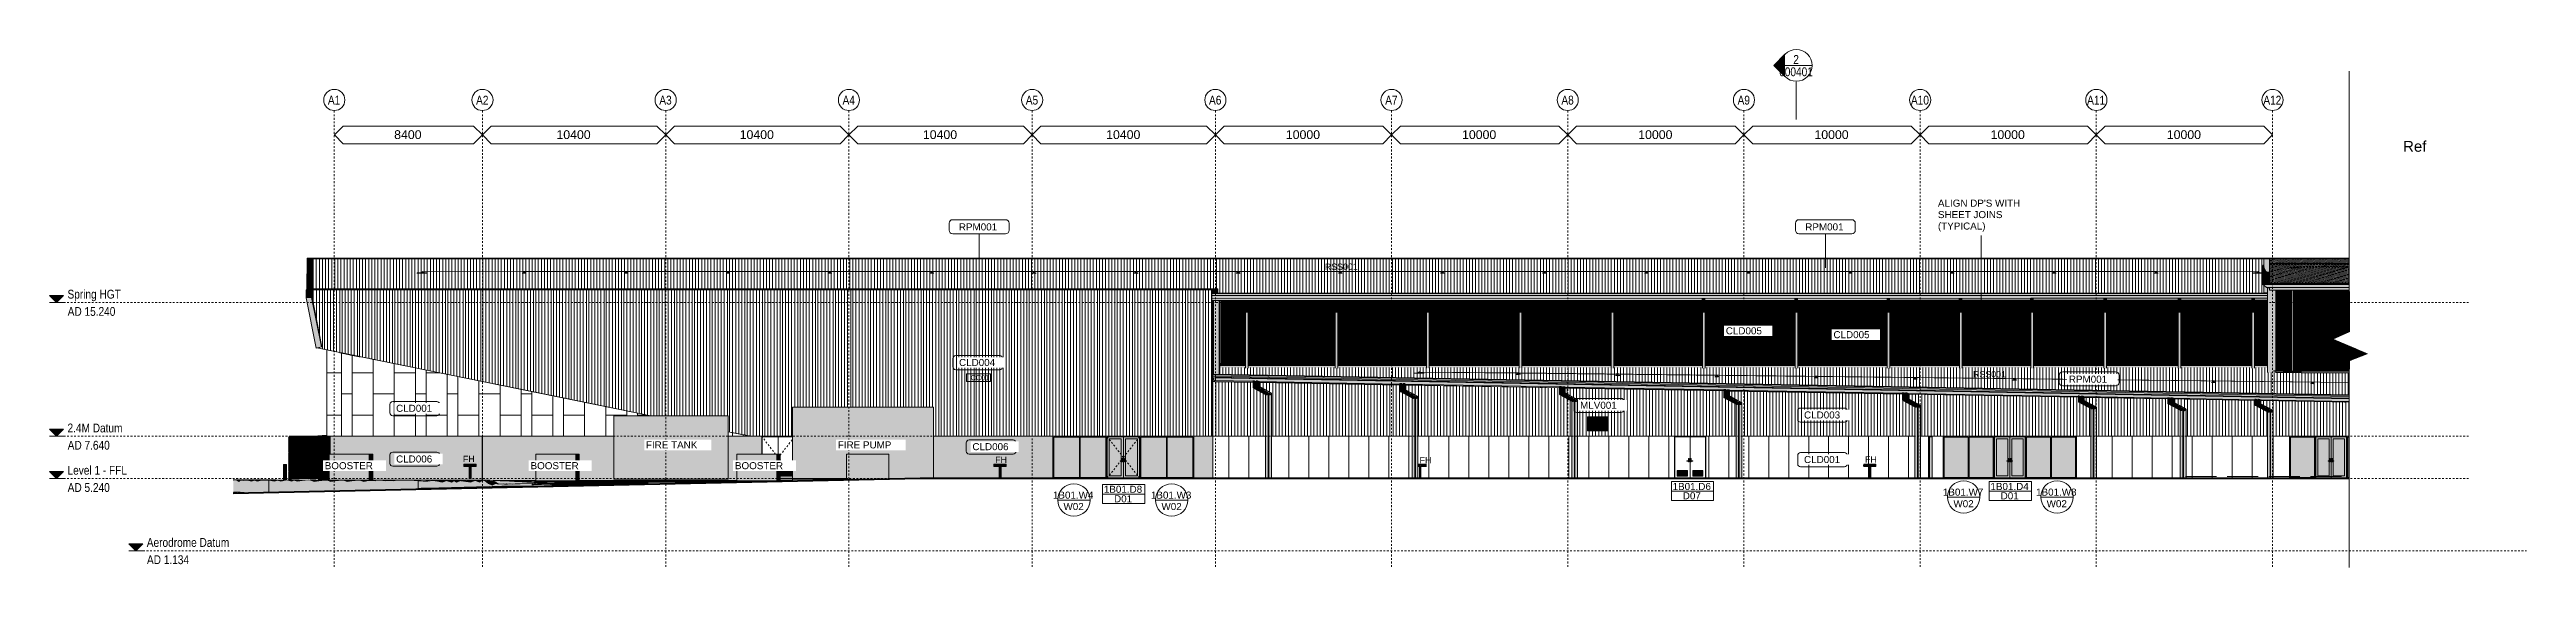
# Model space of a CAD drawing. Header units: metres. Extents: x -2362 to -2010, y -1 to 30.
# Drawn here: x -2280.2 to -2139.6, y 0.2 to 29.6 of the extents above; entities that cross this region are included whole.
import ezdxf

# ---------------------------------------------------------------- set-up
doc = ezdxf.new("R2010")
doc.units = ezdxf.units.M
for name, pattern in [('AEC_Center', [0.024, 0.012, -0.004, 0.004, -0.004]), ('Center', [0.178333, 0.020833, -0.0525, 0.0525, -0.0525]), ('Dash Small', [0.009, 0.003, -0.0015, 0.003, -0.0015]), ('Grid Line', [0.021, 0.012, -0.003, 0.003, -0.003]), ('Hidden', [0.006, 0.004, -0.002])]:
    doc.linetypes.add(name, pattern=pattern)
for name, color, linetype, lineweight in [('A-ANNO-IDEN', 131, 'Continuous', 5), ('A-ANNO-KEYN', 231, 'Continuous', 5), ('A-ANNO-NOTE', 131, 'Continuous', 5), ('A-CLNG', 13, 'Continuous', 5), ('A-CLNG-PATT', 13, 'Continuous', 5), ('A-DETL', 90, 'Continuous', 50), ('A-DETL-GENF', 92, 'Continuous', 5), ('A-DOOR', 31, 'Continuous', 5), ('A-DOOR-FRAM', 31, 'Continuous', 5), ('A-DOOR-GLAZ', 31, 'Continuous', 5), ('A-DOOR-IDEN', 31, 'Continuous', 5), ('A-FLOR', 192, 'Continuous', 5), ('A-FLOR-LEVL', 51, 'Continuous', 5), ('A-GENM', 13, 'Continuous', 5), ('A-GLAZ', 151, 'Continuous', 5), ('A-GLAZ-CURT', 52, 'Continuous', 5), ('A-GLAZ-CWMG', 51, 'Continuous', 5), ('A-GLAZ-IDEN', 152, 'Continuous', 5), ('A-ROOF', 132, 'Continuous', 5), ('A-ROOF-IDEN', 132, 'Continuous', 5), ('A-ROOF-OTLN', 132, 'Continuous', 5), ('A-ROOF-PATT', 132, 'Continuous', 5), ('A-WALL', 113, 'Continuous', 5), ('A-WALL-IDEN', 211, 'Continuous', 5), ('A-WALL-PATT', 111, 'Continuous', 5), ('C-PRKG', 70, 'Continuous', 5), ('C-TOPO', 7, 'Continuous', 5), ('E-ELEC-EQPM', 71, 'Continuous', 5), ('F-FIRE', 13, 'Continuous', 5), ('G-ANNO-SYMB', 111, 'Continuous', 5), ('G-ANNO-TEXT', 231, 'Continuous', 5), ('M-EQPM', 50, 'Continuous', 5), ('P-EQPM', 6, 'Continuous', 5), ('P-SANR-FIXT', 6, 'Continuous', 5), ('Q-SPCQ', 91, 'Continuous', 5), ('S-BEAM', 12, 'Continuous', 5), ('S-COLS', 52, 'Continuous', 5), ('S-GRID', 1, 'Continuous', 5), ('S-GRID-IDEN', 1, 'Continuous', 5)]:
    doc.layers.add(name, color=color, linetype=linetype, lineweight=lineweight)
doc.styles.add('Arial', font='arial.ttf', dxfattribs={"height": 0.5})
doc.styles.add('Arial Narrow', font='ARIALN.TTF', dxfattribs={"height": 0.5})
doc.styles.add('Arial Narrow_1', font='ARIALN.TTF', dxfattribs={"height": 0.3})
doc.styles.add('Arial_1', font='arial.ttf', dxfattribs={"height": 0.6096})
doc.styles.add('Arial_2', font='arial.ttf', dxfattribs={"height": 0.4})
doc.styles.add('Arial_3', font='arial.ttf', dxfattribs={"height": 0.36})

msp = doc.modelspace()

# ---------------------------------------------------------------- texts
at = {"layer": 'A-ANNO-IDEN', "char_height": 0.36, "attachment_point": 1, "style": 'Arial_3'}
for s, insert, width in [('RSS001', (-2207.8, 17.45), 2.2447), ('RSS001', (-2171.01, 11.34), 2.2447), ('FH', (-2256.72, 6.53), 0.8017), ('FH', (-2202.42, 6.47), 0.8017), ('FH', (-2177.14, 6.5), 0.8017)]:
    msp.add_mtext(s, dxfattribs=dict(at, insert=insert, width=width))
at = {"layer": 'A-ANNO-NOTE', "char_height": 0.5, "attachment_point": 1, "style": 'Arial'}
for s, insert, width in [('8400', (-2260.62, 25.02), 1.8599), ('10400', (-2251.41, 25.02), 2.3249), ('10400', (-2241.01, 25.02), 2.3249), ('10400', (-2230.61, 25.02), 2.3249), ('10400', (-2220.21, 25.02), 2.3249), ('10000', (-2210.01, 25.02), 2.3249), ('10000', (-2200.01, 25.02), 2.3249), ('10000', (-2190.01, 25.02), 2.3249), ('10000', (-2180.01, 25.02), 2.3249), ('10000', (-2170.01, 25.02), 2.3249), ('10000', (-2160.01, 25.02), 2.3249)]:
    msp.add_mtext(s, dxfattribs=dict(at, insert=insert, width=width))
at = {"layer": 'A-DOOR-IDEN', "char_height": 0.4, "attachment_point": 1, "style": 'Arial_2'}
for s, insert, width in [('1B01.D8', (-2220.34, 4.83), 2.6937), ('D01', (-2219.76, 4.29), 1.2667), ('1B01.D6', (-2188.06, 4.99), 2.6937), ('D07', (-2187.48, 4.46), 1.2667), ('1B01.D4', (-2170.02, 4.99), 2.6937), ('D01', (-2169.44, 4.46), 1.2667)]:
    msp.add_mtext(s, dxfattribs=dict(at, insert=insert, width=width))
at = {"layer": 'A-FLOR-LEVL', "char_height": 0.5, "attachment_point": 1, "style": 'Arial Narrow'}
for s, insert, width in [('Spring HGT', (-2279.16, 15.96), 3.6717), ('AD 15.240', (-2279.15, 14.98), 3.2709), ('AD 7.640', (-2279.15, 7.38), 2.8861), ('2.4M Datum', (-2279.16, 8.36), 3.7679), ('Level 1 - FFL', (-2279.16, 5.96), 4.1046), ('AD 5.240', (-2279.15, 4.98), 2.8861), ('Aerodrome Datum', (-2274.66, 1.86), 5.6439), ('AD 1.134', (-2274.65, 0.88), 2.8861)]:
    msp.add_mtext(s, dxfattribs=dict(at, insert=insert, width=width))
at = {"layer": 'A-GLAZ-IDEN', "char_height": 0.4, "attachment_point": 1, "style": 'Arial_2'}
for s, insert, width in [('1B01.W4', (-2223.23, 4.5), 2.87), ('1B01.W3', (-2217.67, 4.5), 2.87), ('1B01.W7', (-2172.72, 4.67), 2.87), ('1B01.W8', (-2167.43, 4.67), 2.87), ('W02', (-2222.63, 3.85), 1.443), ('W02', (-2217.07, 3.85), 1.443), ('W02', (-2172.12, 4.01), 1.443), ('W02', (-2166.83, 4.01), 1.443)]:
    msp.add_mtext(s, dxfattribs=dict(at, insert=insert, width=width))
at = {"layer": 'G-ANNO-SYMB', "char_height": 0.5, "attachment_point": 1, "style": 'Arial Narrow'}
for s, insert, width in [('000401', (-2182.01, 28.59), 2.3089), ('2', (-2181.21, 29.29), 0.3848)]:
    msp.add_mtext(s, dxfattribs=dict(at, insert=insert, width=width))
at = {"layer": 'G-ANNO-SYMB', "insert": (-2146.6, 24.41), "char_height": 0.61, "width": 1.596, "attachment_point": 1, "line_spacing_factor": 0.941778, "style": 'Arial_1', "bg_fill": 3, "box_fill_scale": 1.25, "bg_fill_color": 256, "bg_fill_true_color": 13158600, "bg_fill_transparency": 0}
msp.add_mtext('Ref', dxfattribs=at)
at = {"layer": 'G-ANNO-TEXT', "color": 7, "char_height": 0.4, "attachment_point": 1, "style": 'Arial_2'}
for s, insert, width in [("ALIGN DP'S WITH ", (-2173, 21.08), 5.9485), ('SHEET JOINS ', (-2173, 20.43), 4.73), ('(TYPICAL)', (-2173, 19.78), 3.319)]:
    msp.add_mtext(s, dxfattribs=dict(at, insert=insert, width=width))
at = {"layer": 'S-GRID-IDEN', "char_height": 0.5, "attachment_point": 1, "style": 'Arial Narrow'}
for s, insert, width in [('A1', (-2264.38, 26.98), 0.8498), ('A2', (-2255.97, 26.98), 0.8498), ('A3', (-2245.57, 26.98), 0.8498), ('A4', (-2235.17, 26.98), 0.8498), ('A5', (-2224.77, 26.98), 0.8498), ('A6', (-2214.37, 26.98), 0.8498), ('A7', (-2204.37, 26.98), 0.8498), ('A8', (-2194.37, 26.98), 0.8498), ('A9', (-2184.37, 26.98), 0.8498), ('A10', (-2174.53, 26.98), 1.2346), ('A11', (-2164.53, 26.98), 1.2346), ('A12', (-2154.53, 26.98), 1.2346)]:
    msp.add_mtext(s, dxfattribs=dict(at, insert=insert, width=width))

# ---------------------------------------------------------------- blocks, each defined once
blk = doc.blocks.new('Structural Framing 21 - Structural Framing 1-750478-SOUTH EAST - PART A')
at = {"layer": 'S-BEAM'}
blk.add_hatch(color=256, dxfattribs=at).paths.add_polyline_path([(-1023.34, 12.48), (-1023.34, 12.47), (-1023.16, 12.44), (-1023.16, 12.44)])
for p, q in [((-1023.34, 12.47), (-1023.34, 12.48)), ((-1023.16, 12.44), (-1023.16, 12.44))]:
    blk.add_line(p, q, dxfattribs=at)
blk = doc.blocks.new('SHS-Square Hollow Section-Column - 200x200xSHS-1605338-SOUTH EAST - PART A')
at = {"layer": 'S-COLS'}
for points in [[(-933.35, 11.67), (-933.35, 11.67), (-933.35, 11.71), (-933.35, 11.71), (-933.35, 11.67)], [(-933.15, 11.67), (-933.15, 11.71), (-933.16, 11.71), (-933.15, 11.67), (-933.15, 11.67)]]:
    blk.add_hatch(color=256, dxfattribs=at).paths.add_polyline_path(points)
for p, q in [((-933.35, 11.71), (-933.35, 11.67)), ((-933.15, 11.67), (-933.15, 11.71))]:
    blk.add_line(p, q, dxfattribs=at)
blk = doc.blocks.new('Generic Models 4 - Generic Models 2-823071-SOUTH EAST - PART A')
at = {"layer": 'A-GENM'}
blk.add_hatch(color=256, dxfattribs=at).paths.add_polyline_path([(-1003.07, 5.2), (-1000.9, 5.2), (-1000.9, 8.8), (-1007.4, 8.8), (-1007.4, 5.2), (-1003.1, 5.2)])
for p, q in [((-1007.4, 8.8), (-1007.4, 5.2)), ((-1000.9, 8.8), (-1007.4, 8.8)), ((-1000.9, 5.2), (-1000.9, 8.8)), ((-1007.4, 5.2), (-1000.9, 5.2))]:
    blk.add_line(p, q, dxfattribs=at)
blk = doc.blocks.new('Structural Framing 30 - Structural Framing 1-951963-SOUTH EAST - PART A')
at = {"layer": 'S-BEAM'}
h = blk.add_hatch(color=256, dxfattribs=at)
h.paths.add_polyline_path([(-1014.84, 5.24), (-1014.84, 7.64), (-1014.86, 7.64), (-1014.86, 5.24)])
h.paths.add_polyline_path([(-1014.75, 10.72), (-1014.75, 10.73), (-1014.96, 10.77), (-1014.96, 10.77), (-1014.82, 10.74)])
for p, q in [((-1014.96, 10.77), (-1014.96, 10.77)), ((-1014.75, 10.73), (-1014.75, 10.72))]:
    blk.add_line(p, q, dxfattribs=at)
blk = doc.blocks.new('SHS-Square Hollow Section-Column - 200x200xSHS-V67-SOUTH EAST - PART A')
at = {"layer": 'S-COLS'}
for points in [[(-923.35, 11.67), (-923.35, 11.67), (-923.35, 11.71), (-923.35, 11.71), (-923.35, 11.67)], [(-923.15, 11.67), (-923.15, 11.71), (-923.16, 11.71), (-923.15, 11.67), (-923.15, 11.67)]]:
    blk.add_hatch(color=256, dxfattribs=at).paths.add_polyline_path(points)
for p, q in [((-923.35, 11.71), (-923.35, 11.67)), ((-923.15, 11.67), (-923.15, 11.71))]:
    blk.add_line(p, q, dxfattribs=at)
blk = doc.blocks.new('SHS-Square Hollow Section-Column - 200x200xSHS-2929163-SOUTH EAST - PART A')
at = {"layer": 'S-COLS'}
for points in [[(-943.35, 11.67), (-943.35, 11.67), (-943.35, 11.71), (-943.35, 11.71), (-943.35, 11.67)], [(-943.15, 11.67), (-943.15, 11.71), (-943.16, 11.71), (-943.15, 11.67), (-943.15, 11.67)]]:
    blk.add_hatch(color=256, dxfattribs=at).paths.add_polyline_path(points)
for p, q in [((-943.35, 11.71), (-943.35, 11.67)), ((-943.15, 11.67), (-943.15, 11.71))]:
    blk.add_line(p, q, dxfattribs=at)
blk = doc.blocks.new('SHS-Square Hollow Section-Column - 200x200xSHS-V68-SOUTH EAST - PART A')
at = {"layer": 'S-COLS'}
blk.add_hatch(color=256, dxfattribs=at).paths.add_polyline_path([(-963.15, 11.67), (-963.15, 11.67), (-963.15, 11.71), (-963.16, 11.71), (-963.16, 11.67), (-963.16, 11.67)])
for p, q in [((-963.35, 11.71), (-963.35, 11.67)), ((-963.15, 11.67), (-963.15, 11.71))]:
    blk.add_line(p, q, dxfattribs=at)
at = {"layer": 'S-COLS', "linetype": 'Hidden'}
blk.add_line((-963.16, 11.71), (-963.16, 11.67), dxfattribs=at)
blk = doc.blocks.new('Generic Models 6 - Generic Models 2-971374-SOUTH EAST - PART A')
at = {"layer": 'A-GENM'}
for points in [[(-1021.27, 5.16), (-1021.27, 6.62), (-1023.54, 6.62), (-1023.54, 5.17), (-1021.66, 5.16)], [(-1021.08, 5.16), (-1021.08, 6.62), (-1021.27, 6.62), (-1021.27, 5.16), (-1021.18, 5.16)], [(-1011.82, 5.1), (-1009.55, 5.1), (-1009.55, 6.62), (-1011.82, 6.62), (-1011.82, 5.1)], [(-1009.55, 5.1), (-1009.36, 5.1), (-1009.36, 6.62), (-1009.55, 6.62), (-1009.55, 5.1)], [(-998.46, 5.12), (-998.15, 5.12), (-998.15, 6.62), (-1000.42, 6.62), (-1000.42, 5.12), (-998.71, 5.12)], [(-997.97, 5.12), (-997.95, 5.12), (-997.95, 6.62), (-998.15, 6.62), (-998.15, 5.12)], [(-994.19, 5.15), (-991.79, 5.2), (-991.79, 6.62), (-994.19, 6.62), (-994.19, 5.24)]]:
    blk.add_hatch(color=256, dxfattribs=at).paths.add_polyline_path(points)
for p, q in [((-1023.54, 6.62), (-1021.27, 6.62)), ((-1023.54, 5.17), (-1023.54, 6.62)), ((-1021.27, 6.62), (-1021.08, 6.62)), ((-1021.27, 5.16), (-1021.27, 6.62)), ((-1021.08, 5.16), (-1021.08, 6.62)), ((-1011.82, 6.62), (-1009.55, 6.62)), ((-1011.82, 5.1), (-1011.82, 6.62)), ((-1009.55, 6.62), (-1009.36, 6.62)), ((-1009.55, 5.1), (-1009.55, 6.62)), ((-1009.36, 5.1), (-1009.36, 6.62)), ((-1000.42, 6.62), (-998.15, 6.62)), ((-1000.42, 5.12), (-1000.42, 6.62)), ((-998.15, 6.62), (-997.95, 6.62)), ((-998.15, 5.12), (-998.15, 6.62)), ((-997.95, 5.12), (-997.95, 6.62)), ((-994.19, 6.62), (-991.79, 6.62)), ((-994.19, 5.15), (-994.19, 6.62)), ((-991.79, 5.2), (-991.79, 6.62))]:
    blk.add_line(p, q, dxfattribs=at)
blk = doc.blocks.new('Generic Models 2 - Generic Models 2-983313-SOUTH EAST - PART A')
at = {"layer": 'A-GENM'}
blk.add_hatch(color=256, dxfattribs=at).paths.add_polyline_path([(-997.25, 5.2), (-994.19, 5.2), (-994.19, 6.62), (-991.79, 6.62), (-991.79, 5.2), (-989.92, 5.24), (-989.25, 5.24), (-989.25, 9.29), (-997.25, 9.29), (-997.25, 5.24)])
for p, q in [((-997.25, 9.29), (-989.25, 9.29)), ((-997.25, 9.29), (-997.25, 5.2)), ((-989.25, 5.24), (-989.25, 9.29)), ((-994.19, 5.2), (-997.25, 5.2))]:
    blk.add_line(p, q, dxfattribs=at)
blk = doc.blocks.new('Hydrant_double1 - Hydrant_double-1019313-SOUTH EAST - PART A')
at = {"layer": 'F-FIRE'}
h = blk.add_hatch(color=256, dxfattribs=at)
h.paths.add_polyline_path([(-985.47, 5.99), (-985.12, 5.99), (-985.12, 6.05), (-985.82, 6.04), (-985.82, 5.99), (-985.52, 5.99)])
h.paths.add_polyline_path([(-985.47, 5.99), (-985.52, 6.04), (-985.42, 6.03), (-985.46, 5.99)])
h = blk.add_hatch(color=256, dxfattribs=at)
h.paths.add_polyline_path([(-985.47, 5.99), (-985.82, 5.99), (-985.82, 5.93), (-985.53, 5.93), (-985.48, 5.98)])
h.paths.add_polyline_path([(-985.12, 5.93), (-985.12, 5.99), (-985.47, 5.99), (-985.41, 5.93), (-985.28, 5.93)])
h = blk.add_hatch(color=256, dxfattribs=at)
h.paths.add_polyline_path([(-985.52, 5.24), (-985.41, 5.24), (-985.41, 5.93), (-985.47, 5.99), (-985.53, 5.93), (-985.53, 5.24)])
h.paths.add_polyline_path([(-985.47, 5.99), (-985.42, 6.04), (-985.52, 6.03), (-985.49, 6)])
for p, q in [((-985.12, 6.05), (-985.82, 6.05)), ((-985.82, 6.05), (-985.82, 5.99)), ((-985.82, 5.99), (-985.82, 5.93)), ((-985.82, 5.93), (-985.52, 5.93)), ((-985.53, 6.04), (-985.53, 6.03)), ((-985.53, 5.94), (-985.53, 5.24)), ((-985.42, 6.04), (-985.52, 6.04)), ((-985.43, 5.93), (-985.12, 5.93)), ((-985.41, 6.03), (-985.41, 6.04)), ((-985.41, 5.24), (-985.41, 5.94)), ((-985.12, 5.99), (-985.12, 6.05)), ((-985.12, 5.93), (-985.12, 5.99))]:
    blk.add_line(p, q, dxfattribs=at)
blk = doc.blocks.new('Hydrant_double2 - Hydrant_double-1019330-SOUTH EAST - PART A')
at = {"layer": 'F-FIRE'}
h = blk.add_hatch(color=256, dxfattribs=at)
h.paths.add_polyline_path([(-1015.55, 5.99), (-1015.6, 6.04), (-1015.5, 6.03), (-1015.54, 5.99)])
h.paths.add_polyline_path([(-1015.8, 5.99), (-1015.2, 5.99), (-1015.2, 6.05), (-1015.9, 6.04), (-1015.9, 5.99)])
h = blk.add_hatch(color=256, dxfattribs=at)
h.paths.add_polyline_path([(-1015.55, 5.99), (-1015.9, 5.99), (-1015.9, 5.93), (-1015.61, 5.93), (-1015.56, 5.98)])
h.paths.add_polyline_path([(-1015.2, 5.93), (-1015.2, 5.99), (-1015.55, 5.99), (-1015.49, 5.93), (-1015.31, 5.93)])
h = blk.add_hatch(color=256, dxfattribs=at)
h.paths.add_polyline_path([(-1015.56, 5.24), (-1015.49, 5.24), (-1015.49, 5.93), (-1015.55, 5.99), (-1015.61, 5.93), (-1015.61, 5.24), (-1015.58, 5.24)])
h.paths.add_polyline_path([(-1015.55, 5.99), (-1015.5, 6.04), (-1015.6, 6.04), (-1015.56, 6)])
for p, q in [((-1015.2, 6.05), (-1015.9, 6.05)), ((-1015.9, 6.05), (-1015.9, 5.99)), ((-1015.9, 5.99), (-1015.9, 5.93)), ((-1015.9, 5.93), (-1015.59, 5.93)), ((-1015.61, 6.04), (-1015.61, 6.03)), ((-1015.61, 5.94), (-1015.61, 5.24)), ((-1015.5, 6.04), (-1015.6, 6.04)), ((-1015.5, 5.93), (-1015.2, 5.93)), ((-1015.49, 6.03), (-1015.49, 6.04)), ((-1015.49, 5.24), (-1015.49, 5.94)), ((-1015.2, 5.99), (-1015.2, 6.05)), ((-1015.2, 5.93), (-1015.2, 5.99)), ((-1015.61, 5.24), (-1015.49, 5.24))]:
    blk.add_line(p, q, dxfattribs=at)
blk = doc.blocks.new('Hydrant_double11 - Hydrant_double-1019483-SOUTH EAST - PART A')
at = {"layer": 'F-FIRE'}
h = blk.add_hatch(color=256, dxfattribs=at)
h.paths.add_polyline_path([(-961.62, 5.99), (-961.65, 6.02), (-961.66, 6.04), (-961.56, 6.03), (-961.59, 6.02), (-961.61, 5.99)])
h.paths.add_polyline_path([(-961.61, 5.99), (-961.29, 5.99), (-961.28, 6.02), (-961.28, 6.04), (-961.28, 6.04), (-961.75, 6.04), (-961.75, 5.99), (-961.62, 5.99)])
h.paths.add_polyline_path([(-961.93, 5.99), (-961.9, 5.99), (-961.9, 6.04), (-961.93, 6.04), (-961.93, 6)])
h = blk.add_hatch(color=256, dxfattribs=at)
h.paths.add_polyline_path([(-961.93, 5.93), (-961.9, 5.93), (-961.9, 5.99), (-961.93, 5.99), (-961.93, 5.93)])
h.paths.add_polyline_path([(-961.75, 5.93), (-961.66, 5.93), (-961.64, 5.96), (-961.62, 5.99), (-961.75, 5.99), (-961.75, 5.93)])
h.paths.add_polyline_path([(-961.56, 5.93), (-961.28, 5.93), (-961.28, 5.96), (-961.29, 5.99), (-961.62, 5.99), (-961.58, 5.95), (-961.56, 5.93)])
h = blk.add_hatch(color=256, dxfattribs=at)
h.paths.add_polyline_path([(-961.6, 5.24), (-961.56, 5.24), (-961.56, 5.93), (-961.57, 5.94), (-961.6, 5.97), (-961.62, 5.99), (-961.64, 5.96), (-961.66, 5.93), (-961.66, 5.24), (-961.62, 5.24)])
h.paths.add_polyline_path([(-961.62, 5.99), (-961.59, 6.02), (-961.57, 6.04), (-961.66, 6.04), (-961.64, 6.02), (-961.63, 6)])
blk.add_hatch(color=256, dxfattribs=at).paths.add_polyline_path([(-961.28, 5.93), (-961.28, 6.04), (-961.28, 6.03), (-961.28, 6.02), (-961.29, 5.99), (-961.28, 5.94)])
for p, q in [((-961.9, 6.05), (-961.93, 6.05)), ((-961.93, 5.93), (-961.9, 5.93)), ((-961.27, 6.05), (-961.75, 6.05)), ((-961.75, 5.93), (-961.65, 5.93)), ((-961.66, 6.04), (-961.66, 6.01)), ((-961.56, 6.04), (-961.66, 6.04)), ((-961.66, 5.97), (-961.66, 5.24)), ((-961.57, 5.93), (-961.27, 5.93))]:
    blk.add_line(p, q, dxfattribs=at)
for start_param, end_param in [(0.523599, 1.570796), (1.570796, 2.617994)]:
    blk.add_ellipse((-961.27, 5.99), major_axis=(0, 0.06), ratio=0.324953, start_param=start_param, end_param=end_param, dxfattribs=at)
blk = doc.blocks.new('X_Door-Panel-Hinge-Standard - Standard-3272678-SOUTH EAST - PART A')
at = {"layer": 'A-DOOR'}
h = blk.add_hatch(color=256, dxfattribs=at)
h.paths.add_polyline_path([(-928.16, 5.27), (-927.29, 5.27), (-927.29, 7.61), (-928.16, 7.61), (-928.16, 5.47)])
h.paths.add_polyline_path([(-928.09, 6.37), (-928.1, 6.35), (-928.1, 6.35), (-928.11, 6.35), (-928.11, 6.35), (-928.1, 6.35), (-928.1, 6.35), (-928.1, 6.35), (-928.09, 6.36)])
h.paths.add_polyline_path([(-928.04, 5.39), (-928.05, 6.23), (-928.09, 6.23), (-928.09, 6.19), (-928.12, 6.19), (-928.12, 6.38), (-928.09, 6.37), (-928.09, 6.25), (-928.04, 6.25), (-928.04, 7.49), (-927.4, 7.49), (-927.4, 5.39), (-927.88, 5.39)])
h.paths.add_polyline_path([(-928.11, 6.23), (-928.1, 6.23), (-928.11, 6.23), (-928.11, 6.23)])
h.paths.add_polyline_path([(-928.1, 6.24), (-928.1, 6.24), (-928.1, 6.24), (-928.1, 6.24)])
h.paths.add_polyline_path([(-928.11, 6.25), (-928.1, 6.25), (-928.11, 6.25), (-928.11, 6.25)])
h.paths.add_polyline_path([(-928.11, 6.32), (-928.1, 6.32), (-928.1, 6.33), (-928.1, 6.33), (-928.1, 6.33), (-928.11, 6.32), (-928.11, 6.32)])
h.paths.add_polyline_path([(-928.11, 6.35), (-928.11, 6.35), (-928.11, 6.35)])
h = blk.add_hatch(color=256, dxfattribs=at)
h.paths.add_polyline_path([(-928.04, 5.39), (-928.04, 6.23), (-928.04, 6.23), (-928.04, 5.39)])
h.paths.add_polyline_path([(-928.04, 6.25), (-928.04, 6.25), (-928.04, 7.49), (-928.04, 7.49), (-928.04, 6.25)])
h.paths.add_polyline_path([(-928.04, 6.23), (-928.04, 6.24), (-928.04, 6.24), (-928.04, 6.23)])
at = {"layer": 'A-DOOR-GLAZ'}
blk.add_hatch(color=256, dxfattribs=at).paths.add_polyline_path([(-927.88, 5.39), (-927.4, 5.39), (-927.4, 7.49), (-928.04, 7.49), (-928.04, 6.25), (-928, 6.25), (-928, 6.23), (-928.02, 6.23), (-928.04, 6.23), (-928.04, 5.39)])
at = {"layer": 'A-DOOR'}
for p, q in [((-928.16, 5.27), (-928.16, 7.61)), ((-927.29, 7.61), (-928.16, 7.61)), ((-928.04, 7.49), (-927.4, 7.49)), ((-928.04, 6.25), (-928.04, 7.49)), ((-927.4, 7.49), (-927.4, 5.39)), ((-927.29, 7.61), (-927.29, 5.27)), ((-928.04, 6.23), (-928.04, 6.24)), ((-928.04, 5.39), (-928.04, 6.23)), ((-927.29, 5.27), (-928.16, 5.27)), ((-927.4, 5.39), (-928.04, 5.39))]:
    blk.add_line(p, q, dxfattribs=at)
at = {"layer": 'A-DOOR-GLAZ'}
for p, q in [((-928.04, 7.49), (-928.04, 6.25)), ((-928.04, 6.23), (-928.04, 5.39))]:
    blk.add_line(p, q, dxfattribs=at)
blk = doc.blocks.new('X_Door-Frame-Wood - Standard-3272812-SOUTH EAST - PART A')
at = {"layer": 'A-DOOR-FRAM'}
for p, q in [((-929.05, 7.64), (-929.05, 5.24)), ((-929.03, 5.24), (-929.03, 7.62)), ((-929.03, 7.62), (-927.29, 7.62)), ((-927.29, 5.24), (-927.29, 7.62)), ((-927.27, 7.64), (-927.27, 5.24)), ((-929.02, 5.27), (-929.02, 5.24)), ((-928.99, 5.24), (-928.99, 5.27)), ((-928.97, 5.27), (-928.97, 5.24)), ((-927.3, 5.27), (-927.3, 5.24))]:
    blk.add_line(p, q, dxfattribs=at)
blk = doc.blocks.new('X_Door-Handle-Lockwood 4800 Series Lever - Standard-765406-SOUTH EAST - PART A')
at = {"layer": 'A-DOOR'}
h = blk.add_hatch(color=256, dxfattribs=at)
h.paths.add_polyline_path([(-928.09, 6.37), (-928.1, 6.32), (-928.11, 6.32), (-928.11, 6.32), (-928.12, 6.33), (-928.11, 6.35), (-928.1, 6.35), (-928.1, 6.35), (-928.09, 6.35)])
h.paths.add_polyline_path([(-928.12, 6.19), (-928.09, 6.19), (-928.09, 6.23), (-928.11, 6.23), (-928.12, 6.24), (-928.11, 6.25), (-928.1, 6.25), (-928.09, 6.25), (-928.09, 6.38), (-928.12, 6.37), (-928.12, 6.19)])
h.paths.add_polyline_path([(-928.09, 6.23), (-928.09, 6.24), (-928.1, 6.24), (-928.09, 6.23)])
for points in [[(-928.11, 6.32), (-928.1, 6.32), (-928.1, 6.33), (-928.1, 6.35), (-928.1, 6.35), (-928.11, 6.35), (-928.12, 6.34), (-928.12, 6.33), (-928.11, 6.32)], [(-928.1, 6.24), (-928.09, 6.25), (-928.11, 6.25), (-928.11, 6.24), (-928.12, 6.24), (-928.1, 6.24)], [(-928.1, 6.23), (-928.09, 6.23), (-928.1, 6.24), (-928.12, 6.24), (-928.11, 6.23), (-928.1, 6.23)], [(-928.1, 6.34), (-928.1, 6.34), (-928.1, 6.33), (-928.1, 6.33)], [(-928.05, 6.24), (-928.04, 6.25), (-928.09, 6.25), (-928.09, 6.24)], [(-928.09, 6.23), (-928.04, 6.23), (-928.05, 6.24), (-928.09, 6.24), (-928.09, 6.23)], [(-928.02, 6.24), (-928, 6.24), (-928.01, 6.25), (-928.02, 6.25), (-928.04, 6.25), (-928.04, 6.25), (-928.04, 6.24), (-928.02, 6.24)], [(-928.01, 6.23), (-928, 6.23), (-928.01, 6.24), (-928.04, 6.24), (-928.04, 6.23), (-928.02, 6.23)]]:
    blk.add_hatch(color=256, dxfattribs=at).paths.add_polyline_path(points)
h = blk.add_hatch(color=256, dxfattribs=at)
h.paths.add_polyline_path([(-928.09, 6.19), (-928.09, 6.19), (-928.09, 6.23), (-928.09, 6.23)])
h.paths.add_polyline_path([(-928.09, 6.25), (-928.09, 6.25), (-928.09, 6.37), (-928.09, 6.37), (-928.09, 6.25)])
for p, q in [((-928.09, 6.38), (-928.12, 6.38)), ((-928.12, 6.37), (-928.12, 6.19)), ((-928.12, 6.34), (-928.12, 6.33)), ((-928.12, 6.19), (-928.09, 6.19)), ((-928.1, 6.35), (-928.11, 6.35)), ((-928.11, 6.32), (-928.1, 6.32)), ((-928.1, 6.25), (-928.11, 6.25)), ((-928.11, 6.23), (-928.1, 6.23)), ((-928.1, 6.33), (-928.1, 6.34)), ((-928.1, 6.34), (-928.1, 6.33)), ((-928.09, 6.38), (-928.09, 6.38)), ((-928.09, 6.38), (-928.09, 6.38)), ((-928.09, 6.25), (-928.09, 6.37)), ((-928.09, 6.37), (-928.09, 6.25)), ((-928.04, 6.25), (-928.09, 6.25)), ((-928.09, 6.19), (-928.09, 6.23)), ((-928.09, 6.23), (-928.09, 6.19)), ((-928.09, 6.23), (-928.04, 6.23)), ((-928.09, 6.19), (-928.09, 6.19)), ((-928.09, 6.19), (-928.09, 6.19)), ((-928.01, 6.25), (-928.01, 6.25)), ((-928.01, 6.23), (-928.01, 6.23))]:
    blk.add_line(p, q, dxfattribs=at)
at = {"layer": 'A-DOOR', "flags": 128}
for points in [[(-928.12, 6.24), (-928.12, 6.24), (-928.12, 6.24), (-928.12, 6.24), (-928.12, 6.24), (-928.12, 6.24), (-928.12, 6.24), (-928.12, 6.24), (-928.12, 6.24), (-928.12, 6.24), (-928.12, 6.24), (-928.12, 6.24), (-928.12, 6.24), (-928.12, 6.24), (-928.12, 6.24), (-928.12, 6.24), (-928.12, 6.24), (-928.12, 6.25), (-928.12, 6.25), (-928.12, 6.25), (-928.11, 6.25), (-928.11, 6.25), (-928.11, 6.25), (-928.11, 6.25), (-928.11, 6.25), (-928.11, 6.25), (-928.11, 6.25), (-928.11, 6.25), (-928.11, 6.25), (-928.11, 6.25), (-928.11, 6.25), (-928.11, 6.25), (-928.11, 6.25), (-928.11, 6.25), (-928.11, 6.25), (-928.11, 6.25), (-928.11, 6.25), (-928.11, 6.25), (-928.11, 6.25), (-928.11, 6.25), (-928.11, 6.25)], [(-928.11, 6.23), (-928.11, 6.23), (-928.11, 6.23), (-928.11, 6.23), (-928.11, 6.23), (-928.11, 6.23), (-928.11, 6.23), (-928.11, 6.23), (-928.11, 6.23), (-928.11, 6.23), (-928.11, 6.23), (-928.11, 6.23), (-928.11, 6.23), (-928.11, 6.23), (-928.11, 6.23), (-928.11, 6.23), (-928.11, 6.23), (-928.11, 6.23), (-928.11, 6.23), (-928.11, 6.23), (-928.12, 6.23), (-928.12, 6.23), (-928.12, 6.23), (-928.12, 6.24), (-928.12, 6.24), (-928.12, 6.24), (-928.12, 6.24), (-928.12, 6.24), (-928.12, 6.24), (-928.12, 6.24), (-928.12, 6.24), (-928.12, 6.24), (-928.12, 6.24), (-928.12, 6.24), (-928.12, 6.24), (-928.12, 6.24), (-928.12, 6.24), (-928.12, 6.24), (-928.12, 6.24), (-928.12, 6.24), (-928.12, 6.24)], [(-928.11, 6.25), (-928.11, 6.25), (-928.11, 6.25), (-928.11, 6.25), (-928.11, 6.25), (-928.11, 6.25), (-928.11, 6.25), (-928.11, 6.25), (-928.11, 6.25), (-928.11, 6.25)], [(-928.09, 6.25), (-928.09, 6.25), (-928.09, 6.25), (-928.09, 6.25), (-928.1, 6.25), (-928.1, 6.25), (-928.1, 6.25), (-928.1, 6.25), (-928.1, 6.25), (-928.1, 6.25), (-928.1, 6.25), (-928.1, 6.25), (-928.1, 6.25), (-928.1, 6.25), (-928.1, 6.25), (-928.1, 6.25), (-928.1, 6.25), (-928.11, 6.25), (-928.11, 6.25), (-928.11, 6.25), (-928.11, 6.25), (-928.11, 6.25), (-928.11, 6.25), (-928.11, 6.25), (-928.11, 6.25), (-928.11, 6.25), (-928.11, 6.25), (-928.11, 6.25), (-928.11, 6.25), (-928.11, 6.25), (-928.11, 6.25), (-928.11, 6.25)], [(-928.11, 6.23), (-928.11, 6.23), (-928.11, 6.23), (-928.11, 6.23), (-928.11, 6.23), (-928.11, 6.23), (-928.11, 6.23), (-928.11, 6.23), (-928.11, 6.23), (-928.11, 6.23), (-928.11, 6.23), (-928.11, 6.23), (-928.11, 6.23), (-928.11, 6.23), (-928.11, 6.23), (-928.1, 6.23), (-928.1, 6.23), (-928.1, 6.23), (-928.1, 6.23), (-928.1, 6.23), (-928.1, 6.23), (-928.1, 6.23), (-928.1, 6.23), (-928.1, 6.23), (-928.1, 6.23), (-928.1, 6.23), (-928.1, 6.23), (-928.1, 6.23), (-928.09, 6.23), (-928.09, 6.23), (-928.09, 6.23), (-928.09, 6.23)], [(-928.11, 6.23), (-928.11, 6.23), (-928.11, 6.23), (-928.11, 6.23), (-928.11, 6.23), (-928.11, 6.23), (-928.11, 6.23), (-928.11, 6.23), (-928.11, 6.23)], [(-928.01, 6.25), (-928.01, 6.25), (-928.01, 6.25), (-928.01, 6.25), (-928.01, 6.25), (-928.01, 6.25), (-928.01, 6.25), (-928.01, 6.25), (-928.01, 6.25), (-928.01, 6.25), (-928.01, 6.25), (-928.01, 6.25), (-928.02, 6.25), (-928.02, 6.25), (-928.02, 6.25), (-928.02, 6.25), (-928.02, 6.25), (-928.02, 6.25), (-928.02, 6.25), (-928.02, 6.25), (-928.02, 6.25), (-928.02, 6.25), (-928.02, 6.25), (-928.03, 6.25), (-928.03, 6.25), (-928.03, 6.25), (-928.03, 6.25), (-928.03, 6.25), (-928.03, 6.25), (-928.03, 6.25), (-928.03, 6.25), (-928.03, 6.25), (-928.04, 6.25), (-928.04, 6.25), (-928.04, 6.25), (-928.04, 6.25), (-928.04, 6.25), (-928.04, 6.25), (-928.04, 6.25), (-928.04, 6.25), (-928.04, 6.25)], [(-928.04, 6.23), (-928.04, 6.23), (-928.04, 6.23), (-928.04, 6.23), (-928.04, 6.23), (-928.04, 6.23), (-928.04, 6.23), (-928.04, 6.23), (-928.03, 6.23), (-928.03, 6.23), (-928.03, 6.23), (-928.03, 6.23), (-928.03, 6.23), (-928.03, 6.23), (-928.03, 6.23), (-928.03, 6.23), (-928.03, 6.23), (-928.02, 6.23), (-928.02, 6.23), (-928.02, 6.23), (-928.02, 6.23), (-928.02, 6.23), (-928.02, 6.23), (-928.02, 6.23), (-928.02, 6.23), (-928.02, 6.23), (-928.02, 6.23), (-928.02, 6.23), (-928.02, 6.23), (-928.01, 6.23), (-928.01, 6.23), (-928.01, 6.23), (-928.01, 6.23), (-928.01, 6.23), (-928.01, 6.23), (-928.01, 6.23), (-928.01, 6.23), (-928.01, 6.23), (-928.01, 6.23), (-928.01, 6.23), (-928.01, 6.23)]]:
    blk.add_lwpolyline(points, dxfattribs=at)
at = {"layer": 'A-DOOR'}
for centre, major_axis, start_param, end_param in [((-928.12, 6.37), (0, 0.001), 0, 1.570796), ((-928.11, 6.34), (0, 0.01), 4.712389, 7.853982), ((-928.11, 6.33), (0, 0.01), 1.570796, 4.712389), ((-928.12, 6.19), (0, 0.001), 1.570796, 3.141593), ((-928.11, 6.34), (0, 0.01), 4.712389, 7.068583), ((-928.11, 6.33), (0, 0.01), 3.141593, 3.403392), ((-928.11, 6.24), (0, 0.01), 5.759587, 7.068583), ((-928.1, 6.24), (0, 0.01), 0.261799, 0.785398), ((-928.11, 6.24), (0, 0.01), 2.356194, 3.665191), ((-928.1, 6.24), (0, 0.01), 2.356194, 2.879793), ((-928.11, 6.33), (0, 0.01), 3.665191, 4.712389), ((-928.11, 6.24), (0, 0.01), 4.45059, 4.712389), ((-928.11, 6.24), (0, 0.01), 4.712389, 4.974188), ((-928.09, 6.37), (0, 0.001), 4.712389, 6.283185), ((-928.09, 6.37), (0, 0.001), 4.712389, 6.283185), ((-928.09, 6.19), (0, 0.001), 3.141593, 4.712389), ((-928.09, 6.19), (0, 0.001), 3.141593, 4.712389), ((-928.01, 6.24), (0, 0.008), 4.712389, 6.544985), ((-928.01, 6.24), (0, 0.008), 2.879793, 4.712389)]:
    blk.add_ellipse(centre, major_axis=major_axis, ratio=0.945516, start_param=start_param, end_param=end_param, dxfattribs=at)
blk = doc.blocks.new('Mechanical - Condensers - Mechanical - Condensers-1249279-SOUTH EAST - PART A')
at = {"layer": 'A-GENM'}
for points in [[(-973.04, 14.63), (-972.97, 14.63), (-972.97, 14.73), (-973.04, 14.73), (-973.04, 14.64)], [(-972.97, 13.63), (-972.97, 14.63), (-973.04, 14.63), (-973.04, 13.63)], [(-972.97, 13.53), (-972.97, 13.63), (-973.04, 13.63), (-973.04, 13.53)], [(-965.32, 11.67), (-965.25, 11.67), (-965.25, 11.71), (-965.35, 11.71), (-965.35, 11.67), (-965.33, 11.67)], [(-965.25, 11.67), (-964.25, 11.67), (-964.25, 11.71), (-965.25, 11.71)], [(-964.18, 11.67), (-964.15, 11.67), (-964.16, 11.71), (-964.25, 11.71), (-964.25, 11.67), (-964.2, 11.67)], [(-957.78, 11.67), (-957.71, 11.67), (-957.71, 11.71), (-957.81, 11.71), (-957.81, 11.67), (-957.79, 11.67)], [(-957.43, 11.67), (-956.71, 11.67), (-956.71, 11.71), (-957.71, 11.71), (-957.71, 11.67), (-957.68, 11.67)], [(-956.66, 11.67), (-956.61, 11.67), (-956.61, 11.71), (-956.71, 11.71), (-956.71, 11.67), (-956.66, 11.67)], [(-956.46, 11.67), (-956.41, 11.67), (-956.41, 11.71), (-956.51, 11.71), (-956.51, 11.67), (-956.47, 11.67)], [(-955.34, 11.67), (-955.31, 11.67), (-955.32, 11.71), (-955.41, 11.71), (-955.41, 11.67), (-955.35, 11.67)], [(-947.67, 11.67), (-947.57, 11.67), (-947.57, 11.71), (-947.67, 11.71)], [(-947.57, 11.67), (-946.57, 11.67), (-946.57, 11.71), (-947.57, 11.71)], [(-946.5, 11.67), (-946.47, 11.67), (-946.48, 11.71), (-946.57, 11.71), (-946.57, 11.67), (-946.52, 11.67)], [(-941.18, 11.67), (-941.11, 11.67), (-941.11, 11.71), (-941.21, 11.71), (-941.21, 11.67), (-941.18, 11.67)], [(-940.05, 11.67), (-940.01, 11.67), (-940.01, 11.71), (-940.11, 11.71), (-940.11, 11.67), (-940.06, 11.67)], [(-938.82, 11.67), (-938.75, 11.67), (-938.75, 11.71), (-938.85, 11.71), (-938.85, 11.67), (-938.83, 11.67)], [(-938.39, 11.67), (-937.75, 11.67), (-937.75, 11.71), (-938.75, 11.71), (-938.75, 11.67), (-938.55, 11.67)], [(-937.68, 11.67), (-937.65, 11.67), (-937.66, 11.71), (-937.75, 11.71), (-937.75, 11.67), (-937.7, 11.67)], [(-917.34, 11.67), (-917.27, 11.67), (-917.27, 11.71), (-917.37, 11.71), (-917.37, 11.67), (-917.34, 11.67)], [(-916.89, 11.67), (-916.27, 11.67), (-916.27, 11.71), (-917.27, 11.71), (-917.27, 11.67), (-917.14, 11.67)], [(-916.2, 11.67), (-916.17, 11.67), (-916.17, 11.71), (-916.27, 11.71), (-916.27, 11.67), (-916.21, 11.67)]]:
    blk.add_hatch(color=256, dxfattribs=at).paths.add_polyline_path(points)
h = blk.add_hatch(color=256, dxfattribs=at)
h.paths.add_polyline_path([(-956.21, 11.67), (-956.01, 11.67), (-956.01, 11.71), (-956.41, 11.71), (-956.41, 11.67), (-956.23, 11.67)])
h.paths.add_polyline_path([(-955.41, 11.67), (-955.41, 11.71), (-955.86, 11.71), (-955.86, 11.67), (-955.73, 11.67)])
h = blk.add_hatch(color=256, dxfattribs=at)
h.paths.add_polyline_path([(-940.58, 11.67), (-940.35, 11.67), (-940.35, 11.71), (-941.11, 11.71), (-941.11, 11.67), (-940.63, 11.67)])
h.paths.add_polyline_path([(-940.11, 11.67), (-940.11, 11.71), (-940.2, 11.71), (-940.2, 11.67)])
for p, q in [((-972.97, 14.73), (-973.04, 14.73)), ((-973.04, 13.53), (-972.97, 13.53)), ((-965.35, 11.71), (-965.35, 11.67)), ((-957.81, 11.71), (-957.81, 11.67)), ((-956.51, 11.71), (-956.51, 11.67)), ((-947.67, 11.71), (-947.67, 11.67)), ((-941.21, 11.71), (-941.21, 11.67)), ((-938.85, 11.71), (-938.85, 11.67)), ((-917.37, 11.71), (-917.37, 11.67))]:
    blk.add_line(p, q, dxfattribs=at)
blk = doc.blocks.new('Downpipe - L Spreader - Default-3252573-SOUTH EAST - PART A')
at = {"layer": 'P-SANR-FIXT'}
for points in [[(-924.04, 9.57), (-924.02, 9.57), (-924, 9.58), (-923.98, 9.59), (-923.96, 9.6), (-923.95, 9.62), (-923.94, 9.63), (-923.94, 9.89), (-923.95, 9.9), (-923.96, 9.92), (-923.98, 9.93), (-924, 9.94), (-924.02, 9.95), (-924.04, 9.95), (-924.06, 9.95), (-924.07, 9.94), (-924.08, 9.93), (-924.09, 9.92), (-924.09, 9.88), (-924.09, 9.6), (-924.08, 9.59), (-924.07, 9.58), (-924.06, 9.57)], [(-923.94, 9.63), (-923.94, 9.66), (-923.94, 9.89), (-923.94, 9.89), (-923.94, 9.65)], [(-923.34, 9.19), (-923.32, 9.19), (-923.3, 9.2), (-923.27, 9.22), (-923.26, 9.22), (-923.25, 9.24), (-923.24, 9.26), (-923.94, 9.63), (-923.95, 9.62), (-923.96, 9.6), (-923.98, 9.59), (-924, 9.58), (-924.02, 9.57), (-924.04, 9.57), (-924.06, 9.57), (-924.06, 9.57), (-923.36, 9.19)], [(-923.24, 9.25), (-923.24, 9.27), (-923.24, 9.29), (-923.25, 9.3), (-923.26, 9.31), (-923.94, 9.68), (-923.94, 9.65), (-923.94, 9.63), (-923.24, 9.26)], [(-923.39, 5.24), (-923.24, 5.24), (-923.24, 9.25), (-923.25, 9.24), (-923.27, 9.22), (-923.28, 9.21), (-923.3, 9.2), (-923.32, 9.19), (-923.34, 9.19), (-923.36, 9.19), (-923.39, 9.21), (-923.39, 5.24)], [(-923.24, 5.24), (-923.24, 5.24), (-923.24, 9.27), (-923.24, 9.25), (-923.24, 5.25)]]:
    blk.add_hatch(color=256, dxfattribs=at).paths.add_polyline_path(points)
for p, q in [((-924.09, 9.94), (-924.09, 9.61)), ((-923.94, 9.65), (-923.94, 9.9)), ((-924.07, 9.58), (-923.37, 9.2)), ((-923.95, 9.69), (-923.96, 9.69)), ((-923.26, 9.31), (-923.94, 9.68)), ((-923.39, 9.21), (-923.39, 5.24)), ((-923.24, 5.24), (-923.24, 9.28))]:
    blk.add_line(p, q, dxfattribs=at)
for points, knots in [([(-923.94, 9.63), (-923.94, 9.63), (-923.95, 9.63), (-923.95, 9.62), (-923.96, 9.61), (-923.96, 9.6), (-923.97, 9.6), (-923.97, 9.59), (-923.98, 9.59), (-923.99, 9.58), (-924, 9.58), (-924.01, 9.58), (-924.02, 9.57), (-924.04, 9.57), (-924.06, 9.57), (-924.07, 9.58), (-924.08, 9.58), (-924.08, 9.59), (-924.08, 9.59), (-924.09, 9.6), (-924.09, 9.6), (-924.09, 9.61), (-924.09, 9.61), (-924.09, 9.62)], [0, 0, 0, 0, 0.0416667, 0.0833333, 0.125, 0.1666667, 0.1875, 0.2083333, 0.25, 0.2916667, 0.3333333, 0.375, 0.4166667, 0.5, 0.5833333, 0.6666667, 0.7083333, 0.75, 0.7916667, 0.8125, 0.8333333, 0.875, 0.9166667, 0.9166667, 0.9166667, 0.9166667]), ([(-923.94, 9.65), (-923.94, 9.65), (-923.94, 9.65), (-923.94, 9.64), (-923.94, 9.64), (-923.94, 9.63)], [0.8944422, 0.8944422, 0.8944422, 0.8944422, 0.9166667, 0.9583333, 1, 1, 1, 1]), ([(-923.24, 9.25), (-923.24, 9.25), (-923.25, 9.25), (-923.25, 9.24), (-923.26, 9.23), (-923.26, 9.22), (-923.27, 9.22), (-923.27, 9.22), (-923.28, 9.21), (-923.29, 9.2), (-923.3, 9.2), (-923.31, 9.2), (-923.32, 9.19), (-923.34, 9.19), (-923.36, 9.19), (-923.37, 9.2), (-923.37, 9.2)], [0, 0, 0, 0, 0.0416667, 0.0833333, 0.125, 0.1666667, 0.1875, 0.2083333, 0.25, 0.2916667, 0.3333333, 0.375, 0.4166667, 0.5, 0.5833333, 0.6666667, 0.6666667, 0.6666667, 0.6666667]), ([(-923.26, 9.31), (-923.26, 9.31), (-923.26, 9.31), (-923.25, 9.3), (-923.25, 9.3), (-923.24, 9.29), (-923.24, 9.29), (-923.24, 9.29), (-923.24, 9.28), (-923.24, 9.27), (-923.24, 9.26), (-923.24, 9.26), (-923.24, 9.25)], [0.6486765, 0.6486765, 0.6486765, 0.6486765, 0.6666667, 0.7083333, 0.75, 0.7916667, 0.8125, 0.8333333, 0.875, 0.9166667, 0.9583333, 1, 1, 1, 1])]:
    blk.add_open_spline(points, degree=3, knots=knots, dxfattribs=at)
blk = doc.blocks.new('Downpipe - L Spreader - Default-3252574-SOUTH EAST - PART A')
at = {"layer": 'P-SANR-FIXT'}
for points in [[(-914.01, 9.38), (-913.99, 9.38), (-913.96, 9.39), (-913.95, 9.4), (-913.94, 9.41), (-913.93, 9.43), (-913.92, 9.44), (-913.92, 9.71), (-913.93, 9.72), (-913.94, 9.73), (-913.96, 9.75), (-913.97, 9.76), (-913.99, 9.76), (-914.02, 9.76), (-914.03, 9.76), (-914.05, 9.76), (-914.06, 9.75), (-914.06, 9.73), (-914.06, 9.7), (-914.06, 9.41), (-914.06, 9.4), (-914.04, 9.39), (-914.03, 9.38)], [(-913.31, 9), (-913.29, 9), (-913.27, 9.01), (-913.25, 9.02), (-913.23, 9.04), (-913.23, 9.05), (-913.22, 9.06), (-913.92, 9.44), (-913.93, 9.43), (-913.94, 9.41), (-913.96, 9.39), (-913.97, 9.39), (-913.99, 9.38), (-914.01, 9.38), (-914.03, 9.38), (-914.03, 9.38), (-913.33, 9)], [(-913.92, 9.44), (-913.91, 9.46), (-913.91, 9.7), (-913.92, 9.7), (-913.92, 9.46)], [(-913.22, 9.06), (-913.21, 9.08), (-913.22, 9.1), (-913.22, 9.11), (-913.23, 9.12), (-913.91, 9.49), (-913.91, 9.46), (-913.92, 9.44), (-913.23, 9.07)], [(-913.27, 5.24), (-913.22, 5.24), (-913.22, 9.06), (-913.23, 9.04), (-913.24, 9.03), (-913.25, 9.02), (-913.27, 9.01), (-913.29, 9), (-913.31, 9), (-913.33, 9), (-913.36, 9.02), (-913.36, 5.24), (-913.29, 5.24)], [(-913.22, 5.24), (-913.21, 5.24), (-913.21, 9.08), (-913.22, 9.06), (-913.22, 5.25)]]:
    blk.add_hatch(color=256, dxfattribs=at).paths.add_polyline_path(points)
for p, q in [((-914.06, 9.76), (-914.06, 9.42)), ((-914.04, 9.39), (-913.34, 9.01)), ((-913.93, 9.5), (-913.93, 9.5)), ((-913.91, 9.46), (-913.91, 9.72)), ((-913.23, 9.12), (-913.91, 9.49)), ((-913.36, 9.02), (-913.36, 5.24)), ((-913.21, 5.24), (-913.21, 9.09))]:
    blk.add_line(p, q, dxfattribs=at)
for points, knots in [([(-913.92, 9.44), (-913.92, 9.44), (-913.92, 9.44), (-913.93, 9.43), (-913.93, 9.42), (-913.94, 9.41), (-913.94, 9.41), (-913.95, 9.4), (-913.95, 9.4), (-913.96, 9.39), (-913.97, 9.39), (-913.98, 9.39), (-914, 9.38), (-914.01, 9.38), (-914.03, 9.38), (-914.04, 9.39), (-914.05, 9.39), (-914.06, 9.4), (-914.06, 9.4), (-914.06, 9.41), (-914.06, 9.41), (-914.06, 9.42), (-914.06, 9.42), (-914.06, 9.43)], [0, 0, 0, 0, 0.0416667, 0.0833333, 0.125, 0.1666667, 0.1875, 0.2083333, 0.25, 0.2916667, 0.3333333, 0.375, 0.4166667, 0.5, 0.5833333, 0.6666667, 0.7083333, 0.75, 0.7916667, 0.8125, 0.8333333, 0.875, 0.9166667, 0.9166667, 0.9166667, 0.9166667]), ([(-913.91, 9.46), (-913.91, 9.46), (-913.91, 9.46), (-913.91, 9.45), (-913.92, 9.45), (-913.92, 9.44)], [0.8944422, 0.8944422, 0.8944422, 0.8944422, 0.9166667, 0.9583333, 1, 1, 1, 1]), ([(-913.22, 9.06), (-913.22, 9.06), (-913.22, 9.06), (-913.23, 9.05), (-913.23, 9.04), (-913.24, 9.03), (-913.24, 9.03), (-913.25, 9.03), (-913.25, 9.02), (-913.26, 9.01), (-913.27, 9.01), (-913.28, 9.01), (-913.3, 9), (-913.31, 9), (-913.33, 9), (-913.34, 9.01), (-913.34, 9.01)], [0, 0, 0, 0, 0.0416667, 0.0833333, 0.125, 0.1666667, 0.1875, 0.2083333, 0.25, 0.2916667, 0.3333333, 0.375, 0.4166667, 0.5, 0.5833333, 0.6666667, 0.6666667, 0.6666667, 0.6666667]), ([(-913.23, 9.12), (-913.23, 9.12), (-913.23, 9.12), (-913.23, 9.11), (-913.22, 9.11), (-913.22, 9.1), (-913.22, 9.1), (-913.21, 9.1), (-913.21, 9.09), (-913.21, 9.08), (-913.21, 9.07), (-913.22, 9.07), (-913.22, 9.06)], [0.6486765, 0.6486765, 0.6486765, 0.6486765, 0.6666667, 0.7083333, 0.75, 0.7916667, 0.8125, 0.8333333, 0.875, 0.9166667, 0.9583333, 1, 1, 1, 1])]:
    blk.add_open_spline(points, degree=3, knots=knots, dxfattribs=at)
blk = doc.blocks.new('Downpipe - L Spreader - Default-3252578-SOUTH EAST - PART A')
at = {"layer": 'P-SANR-FIXT'}
for points in [[(-934.02, 9.67), (-933.99, 9.68), (-933.98, 9.68), (-933.96, 9.69), (-933.95, 9.7), (-933.93, 9.72), (-933.92, 9.73), (-933.93, 10.08), (-933.93, 10.09), (-933.95, 10.1), (-933.96, 10.11), (-933.99, 10.13), (-934, 10.13), (-934.02, 10.13), (-934.04, 10.13), (-934.05, 10.13), (-934.06, 10.12), (-934.07, 10.1), (-934.07, 10.08), (-934.07, 9.7), (-934.06, 9.69), (-934.05, 9.68), (-934.04, 9.67)], [(-933.92, 9.73), (-933.92, 9.75), (-933.92, 10.07), (-933.92, 10.07), (-933.92, 9.75)], [(-933.32, 9.29), (-933.3, 9.29), (-933.28, 9.3), (-933.26, 9.31), (-933.25, 9.32), (-933.23, 9.34), (-933.22, 9.35), (-933.92, 9.73), (-933.93, 9.72), (-933.95, 9.7), (-933.96, 9.69), (-933.99, 9.68), (-934, 9.67), (-934.02, 9.67), (-934.04, 9.67), (-934.04, 9.67), (-933.34, 9.29)], [(-933.22, 9.35), (-933.22, 9.37), (-933.22, 9.39), (-933.23, 9.4), (-933.25, 9.41), (-933.92, 9.78), (-933.92, 9.75), (-933.92, 9.73), (-933.26, 9.37)], [(-933.28, 5.24), (-933.22, 5.24), (-933.22, 9.35), (-933.23, 9.34), (-933.25, 9.32), (-933.26, 9.31), (-933.28, 9.3), (-933.3, 9.29), (-933.32, 9.29), (-933.34, 9.29), (-933.37, 9.31), (-933.37, 5.24), (-933.3, 5.24)], [(-933.22, 5.24), (-933.22, 5.24), (-933.22, 9.37), (-933.22, 9.35), (-933.22, 5.25)]]:
    blk.add_hatch(color=256, dxfattribs=at).paths.add_polyline_path(points)
for p, q in [((-934.07, 10.13), (-934.07, 9.71)), ((-933.92, 9.75), (-933.92, 10.09)), ((-934.05, 9.68), (-933.35, 9.3)), ((-933.93, 9.79), (-933.94, 9.79)), ((-933.24, 9.41), (-933.92, 9.78)), ((-933.37, 9.31), (-933.37, 5.24)), ((-933.22, 5.24), (-933.22, 9.38))]:
    blk.add_line(p, q, dxfattribs=at)
for points, knots in [([(-933.92, 9.73), (-933.93, 9.73), (-933.93, 9.73), (-933.93, 9.72), (-933.94, 9.71), (-933.94, 9.7), (-933.95, 9.7), (-933.95, 9.69), (-933.96, 9.69), (-933.97, 9.68), (-933.98, 9.68), (-933.99, 9.68), (-934, 9.67), (-934.02, 9.67), (-934.04, 9.67), (-934.05, 9.68), (-934.06, 9.68), (-934.06, 9.69), (-934.07, 9.69), (-934.07, 9.7), (-934.07, 9.7), (-934.07, 9.71), (-934.07, 9.71), (-934.07, 9.72)], [0, 0, 0, 0, 0.0416667, 0.0833333, 0.125, 0.1666667, 0.1875, 0.2083333, 0.25, 0.2916667, 0.3333333, 0.375, 0.4166667, 0.5, 0.5833333, 0.6666667, 0.7083333, 0.75, 0.7916667, 0.8125, 0.8333333, 0.875, 0.9166667, 0.9166667, 0.9166667, 0.9166667]), ([(-933.92, 9.75), (-933.92, 9.75), (-933.92, 9.75), (-933.92, 9.74), (-933.92, 9.74), (-933.92, 9.73)], [0.8944422, 0.8944422, 0.8944422, 0.8944422, 0.9166667, 0.9583333, 1, 1, 1, 1]), ([(-933.22, 9.35), (-933.23, 9.35), (-933.23, 9.35), (-933.23, 9.34), (-933.24, 9.33), (-933.24, 9.32), (-933.25, 9.32), (-933.25, 9.32), (-933.26, 9.31), (-933.27, 9.3), (-933.28, 9.3), (-933.29, 9.3), (-933.3, 9.29), (-933.32, 9.29), (-933.34, 9.29), (-933.35, 9.3), (-933.35, 9.3)], [0, 0, 0, 0, 0.0416667, 0.0833333, 0.125, 0.1666667, 0.1875, 0.2083333, 0.25, 0.2916667, 0.3333333, 0.375, 0.4166667, 0.5, 0.5833333, 0.6666667, 0.6666667, 0.6666667, 0.6666667]), ([(-933.24, 9.41), (-933.24, 9.41), (-933.24, 9.41), (-933.23, 9.4), (-933.23, 9.4), (-933.22, 9.39), (-933.22, 9.39), (-933.22, 9.39), (-933.22, 9.38), (-933.22, 9.37), (-933.22, 9.36), (-933.22, 9.36), (-933.22, 9.35)], [0.6486765, 0.6486765, 0.6486765, 0.6486765, 0.6666667, 0.7083333, 0.75, 0.7916667, 0.8125, 0.8333333, 0.875, 0.9166667, 0.9583333, 1, 1, 1, 1])]:
    blk.add_open_spline(points, degree=3, knots=knots, dxfattribs=at)
blk = doc.blocks.new('Downpipe - L Spreader - Default-3252579-SOUTH EAST - PART A')
at = {"layer": 'P-SANR-FIXT'}
for points in [[(-944.17, 9.82), (-944.15, 9.82), (-944.13, 9.83), (-944.11, 9.84), (-944.1, 9.85), (-944.08, 9.87), (-944.07, 9.88), (-944.08, 10.26), (-944.08, 10.27), (-944.09, 10.28), (-944.22, 10.28), (-944.22, 10.26), (-944.22, 9.85), (-944.21, 9.84), (-944.2, 9.83), (-944.19, 9.82)], [(-943.47, 9.44), (-943.45, 9.44), (-943.43, 9.45), (-943.41, 9.46), (-943.4, 9.47), (-943.38, 9.49), (-943.37, 9.5), (-944.07, 9.88), (-944.08, 9.87), (-944.1, 9.85), (-944.11, 9.84), (-944.13, 9.83), (-944.15, 9.82), (-944.17, 9.82), (-944.19, 9.82), (-944.19, 9.82), (-943.49, 9.44)], [(-944.07, 9.88), (-944.07, 9.9), (-944.07, 10.26), (-944.07, 10.26), (-944.07, 9.9)], [(-943.37, 9.5), (-943.37, 9.52), (-943.37, 9.54), (-943.38, 9.55), (-943.39, 9.56), (-944.07, 9.93), (-944.07, 9.9), (-944.07, 9.88), (-943.51, 9.58)], [(-943.52, 5.24), (-943.37, 5.24), (-943.37, 9.5), (-943.38, 9.49), (-943.4, 9.47), (-943.41, 9.46), (-943.43, 9.45), (-943.45, 9.44), (-943.47, 9.44), (-943.49, 9.44), (-943.52, 9.46), (-943.52, 5.24)], [(-943.37, 5.24), (-943.37, 5.24), (-943.37, 9.52), (-943.37, 9.5), (-943.37, 5.25)]]:
    blk.add_hatch(color=256, dxfattribs=at).paths.add_polyline_path(points)
for p, q in [((-944.22, 10.28), (-944.22, 9.86)), ((-944.09, 10.28), (-944.22, 10.28)), ((-944.08, 9.94), (-944.09, 9.94)), ((-944.07, 9.9), (-944.07, 10.27)), ((-943.39, 9.56), (-944.07, 9.93)), ((-944.2, 9.83), (-943.5, 9.45)), ((-943.52, 9.46), (-943.52, 5.24)), ((-943.37, 5.24), (-943.37, 9.53))]:
    blk.add_line(p, q, dxfattribs=at)
for points, knots in [([(-944.07, 9.88), (-944.08, 9.88), (-944.08, 9.88), (-944.08, 9.87), (-944.09, 9.86), (-944.09, 9.85), (-944.1, 9.85), (-944.1, 9.84), (-944.11, 9.84), (-944.12, 9.83), (-944.13, 9.83), (-944.14, 9.83), (-944.15, 9.82), (-944.17, 9.82), (-944.19, 9.82), (-944.2, 9.83), (-944.21, 9.83), (-944.21, 9.84), (-944.22, 9.84), (-944.22, 9.85), (-944.22, 9.85), (-944.22, 9.86), (-944.22, 9.86), (-944.22, 9.87)], [0, 0, 0, 0, 0.0416667, 0.0833333, 0.125, 0.1666667, 0.1875, 0.2083333, 0.25, 0.2916667, 0.3333333, 0.375, 0.4166667, 0.5, 0.5833333, 0.6666667, 0.7083333, 0.75, 0.7916667, 0.8125, 0.8333333, 0.875, 0.9166667, 0.9166667, 0.9166667, 0.9166667]), ([(-944.07, 9.9), (-944.07, 9.9), (-944.07, 9.9), (-944.07, 9.89), (-944.07, 9.89), (-944.07, 9.88)], [0.8944422, 0.8944422, 0.8944422, 0.8944422, 0.9166667, 0.9583333, 1, 1, 1, 1]), ([(-943.37, 9.5), (-943.38, 9.5), (-943.38, 9.5), (-943.38, 9.49), (-943.39, 9.48), (-943.39, 9.47), (-943.4, 9.47), (-943.4, 9.47), (-943.41, 9.46), (-943.42, 9.45), (-943.43, 9.45), (-943.44, 9.45), (-943.45, 9.44), (-943.47, 9.44), (-943.49, 9.44), (-943.5, 9.45), (-943.5, 9.45)], [0, 0, 0, 0, 0.0416667, 0.0833333, 0.125, 0.1666667, 0.1875, 0.2083333, 0.25, 0.2916667, 0.3333333, 0.375, 0.4166667, 0.5, 0.5833333, 0.6666667, 0.6666667, 0.6666667, 0.6666667]), ([(-943.39, 9.56), (-943.39, 9.56), (-943.39, 9.56), (-943.38, 9.55), (-943.38, 9.55), (-943.37, 9.54), (-943.37, 9.54), (-943.37, 9.54), (-943.37, 9.53), (-943.37, 9.52), (-943.37, 9.51), (-943.37, 9.51), (-943.37, 9.5)], [0.6486765, 0.6486765, 0.6486765, 0.6486765, 0.6666667, 0.7083333, 0.75, 0.7916667, 0.8125, 0.8333333, 0.875, 0.9166667, 0.9583333, 1, 1, 1, 1])]:
    blk.add_open_spline(points, degree=3, knots=knots, dxfattribs=at)
blk = doc.blocks.new('Downpipe - L Spreader - Default-3252580-SOUTH EAST - PART A')
at = {"layer": 'P-SANR-FIXT'}
for points in [[(-953.49, 9.99), (-953.48, 9.99), (-953.46, 10), (-953.44, 10.01), (-953.42, 10.02), (-953.41, 10.04), (-953.4, 10.05), (-953.4, 10.43), (-953.41, 10.45), (-953.42, 10.45), (-953.54, 10.45), (-953.54, 10.44), (-953.54, 10.02), (-953.54, 10.01), (-953.53, 10), (-953.51, 9.99)], [(-952.79, 9.61), (-952.78, 9.61), (-952.76, 9.62), (-952.74, 9.63), (-952.72, 9.64), (-952.71, 9.66), (-952.7, 9.67), (-953.4, 10.05), (-953.41, 10.04), (-953.42, 10.02), (-953.44, 10.01), (-953.46, 10), (-953.48, 9.99), (-953.49, 9.99), (-953.51, 9.99), (-953.51, 9.99), (-952.81, 9.61), (-952.79, 9.61)], [(-953.4, 10.05), (-953.4, 10.07), (-953.4, 10.43), (-953.4, 10.43), (-953.4, 10.07)], [(-952.7, 9.67), (-952.7, 9.69), (-952.7, 9.71), (-952.7, 9.72), (-952.71, 9.73), (-953.4, 10.1), (-953.4, 10.07), (-953.4, 10.05), (-952.79, 9.73)], [(-952.81, 5.24), (-952.7, 5.24), (-952.7, 9.67), (-952.71, 9.66), (-952.72, 9.64), (-952.74, 9.63), (-952.76, 9.62), (-952.78, 9.61), (-952.79, 9.61), (-952.81, 9.61), (-952.84, 9.63), (-952.84, 5.24), (-952.81, 5.24)], [(-952.7, 5.24), (-952.7, 5.24), (-952.7, 9.69), (-952.7, 9.67), (-952.7, 5.47)]]:
    blk.add_hatch(color=256, dxfattribs=at).paths.add_polyline_path(points)
for p, q in [((-953.55, 10.45), (-953.55, 10.03)), ((-953.41, 10.45), (-953.55, 10.45)), ((-953.52, 10), (-952.82, 9.62)), ((-953.41, 10.11), (-953.42, 10.11)), ((-953.4, 10.07), (-953.4, 10.44)), ((-952.72, 9.73), (-953.4, 10.1)), ((-952.85, 9.63), (-952.85, 5.24)), ((-952.7, 5.24), (-952.7, 9.7))]:
    blk.add_line(p, q, dxfattribs=at)
for points, knots in [([(-953.4, 10.05), (-953.4, 10.05), (-953.4, 10.05), (-953.41, 10.04), (-953.41, 10.03), (-953.42, 10.02), (-953.42, 10.02), (-953.43, 10.01), (-953.44, 10.01), (-953.45, 10), (-953.46, 10), (-953.47, 10), (-953.48, 9.99), (-953.49, 9.99), (-953.51, 9.99), (-953.52, 10), (-953.53, 10), (-953.54, 10.01), (-953.54, 10.01), (-953.54, 10.02), (-953.54, 10.02), (-953.55, 10.03), (-953.55, 10.03), (-953.54, 10.04)], [0, 0, 0, 0, 0.0416667, 0.0833333, 0.125, 0.1666667, 0.1875, 0.2083333, 0.25, 0.2916667, 0.3333333, 0.375, 0.4166667, 0.5, 0.5833333, 0.6666667, 0.7083333, 0.75, 0.7916667, 0.8125, 0.8333333, 0.875, 0.9166667, 0.9166667, 0.9166667, 0.9166667]), ([(-953.4, 10.07), (-953.4, 10.07), (-953.4, 10.07), (-953.4, 10.06), (-953.4, 10.06), (-953.4, 10.05)], [0.8944422, 0.8944422, 0.8944422, 0.8944422, 0.9166667, 0.9583333, 1, 1, 1, 1]), ([(-952.7, 9.67), (-952.7, 9.67), (-952.7, 9.67), (-952.71, 9.66), (-952.71, 9.65), (-952.72, 9.64), (-952.72, 9.64), (-952.73, 9.64), (-952.74, 9.63), (-952.75, 9.62), (-952.76, 9.62), (-952.77, 9.62), (-952.78, 9.61), (-952.79, 9.61), (-952.81, 9.61), (-952.82, 9.62), (-952.83, 9.62)], [0, 0, 0, 0, 0.0416667, 0.0833333, 0.125, 0.1666667, 0.1875, 0.2083333, 0.25, 0.2916667, 0.3333333, 0.375, 0.4166667, 0.5, 0.5833333, 0.6666667, 0.6666667, 0.6666667, 0.6666667]), ([(-952.72, 9.73), (-952.72, 9.73), (-952.71, 9.73), (-952.71, 9.72), (-952.7, 9.72), (-952.7, 9.71), (-952.7, 9.71), (-952.7, 9.71), (-952.7, 9.7), (-952.7, 9.69), (-952.7, 9.68), (-952.7, 9.68), (-952.7, 9.67)], [0.6486765, 0.6486765, 0.6486765, 0.6486765, 0.6666667, 0.7083333, 0.75, 0.7916667, 0.8125, 0.8333333, 0.875, 0.9166667, 0.9583333, 1, 1, 1, 1])]:
    blk.add_open_spline(points, degree=3, knots=knots, dxfattribs=at)
blk = doc.blocks.new('Downpipe - L Spreader - Default-3252581-SOUTH EAST - PART A')
at = {"layer": 'P-SANR-FIXT'}
for points in [[(-962.55, 10.17), (-962.53, 10.17), (-962.51, 10.18), (-962.5, 10.19), (-962.48, 10.2), (-962.47, 10.22), (-962.46, 10.23), (-962.46, 10.6), (-962.47, 10.61), (-962.49, 10.63), (-962.6, 10.63), (-962.6, 10.63), (-962.6, 10.59), (-962.6, 10.2), (-962.6, 10.19), (-962.58, 10.18), (-962.56, 10.17)], [(-961.85, 9.79), (-961.83, 9.79), (-961.81, 9.8), (-961.8, 9.81), (-961.78, 9.82), (-961.77, 9.84), (-961.76, 9.85), (-962.46, 10.23), (-962.47, 10.22), (-962.48, 10.2), (-962.5, 10.19), (-962.51, 10.18), (-962.53, 10.17), (-962.55, 10.17), (-962.57, 10.17), (-962.56, 10.17), (-961.87, 9.79)], [(-962.46, 10.23), (-962.45, 10.25), (-962.45, 10.6), (-962.46, 10.6), (-962.46, 10.25)], [(-961.76, 9.85), (-961.75, 9.88), (-961.75, 9.89), (-961.76, 9.9), (-961.77, 9.91), (-962.45, 10.28), (-962.45, 10.25), (-962.46, 10.23), (-961.8, 9.88)], [(-961.83, 5.24), (-961.76, 5.24), (-961.76, 9.85), (-961.77, 9.84), (-961.78, 9.82), (-961.8, 9.81), (-961.81, 9.8), (-961.83, 9.79), (-961.85, 9.79), (-961.87, 9.79), (-961.9, 9.81), (-961.9, 5.24), (-961.83, 5.24)], [(-961.76, 5.24), (-961.75, 5.24), (-961.75, 9.87), (-961.76, 9.85), (-961.76, 5.25)]]:
    blk.add_hatch(color=256, dxfattribs=at).paths.add_polyline_path(points)
for p, q in [((-962.6, 10.63), (-962.6, 10.21)), ((-962.49, 10.63), (-962.6, 10.63)), ((-962.58, 10.18), (-961.88, 9.8)), ((-962.47, 10.29), (-962.47, 10.29)), ((-962.45, 10.25), (-962.45, 10.61)), ((-961.77, 9.91), (-962.45, 10.28)), ((-961.75, 5.24), (-961.75, 9.88)), ((-961.9, 9.81), (-961.9, 5.24))]:
    blk.add_line(p, q, dxfattribs=at)
for points, knots in [([(-962.46, 10.23), (-962.46, 10.23), (-962.46, 10.23), (-962.47, 10.22), (-962.47, 10.21), (-962.48, 10.2), (-962.48, 10.2), (-962.49, 10.19), (-962.5, 10.19), (-962.5, 10.18), (-962.51, 10.18), (-962.52, 10.18), (-962.54, 10.17), (-962.55, 10.17), (-962.57, 10.17), (-962.58, 10.18), (-962.59, 10.18), (-962.6, 10.19), (-962.6, 10.19), (-962.6, 10.2), (-962.6, 10.2), (-962.6, 10.21), (-962.6, 10.21), (-962.6, 10.22)], [0, 0, 0, 0, 0.0416667, 0.0833333, 0.125, 0.1666667, 0.1875, 0.2083333, 0.25, 0.2916667, 0.3333333, 0.375, 0.4166667, 0.5, 0.5833333, 0.6666667, 0.7083333, 0.75, 0.7916667, 0.8125, 0.8333333, 0.875, 0.9166667, 0.9166667, 0.9166667, 0.9166667]), ([(-962.45, 10.25), (-962.45, 10.25), (-962.45, 10.25), (-962.45, 10.24), (-962.46, 10.24), (-962.46, 10.23)], [0.8944422, 0.8944422, 0.8944422, 0.8944422, 0.9166667, 0.9583333, 1, 1, 1, 1]), ([(-961.76, 9.85), (-961.76, 9.85), (-961.76, 9.85), (-961.77, 9.84), (-961.77, 9.83), (-961.78, 9.82), (-961.78, 9.82), (-961.79, 9.82), (-961.8, 9.81), (-961.8, 9.8), (-961.81, 9.8), (-961.82, 9.8), (-961.84, 9.79), (-961.85, 9.79), (-961.87, 9.79), (-961.88, 9.8), (-961.88, 9.8)], [0, 0, 0, 0, 0.0416667, 0.0833333, 0.125, 0.1666667, 0.1875, 0.2083333, 0.25, 0.2916667, 0.3333333, 0.375, 0.4166667, 0.5, 0.5833333, 0.6666667, 0.6666667, 0.6666667, 0.6666667]), ([(-961.77, 9.91), (-961.77, 9.91), (-961.77, 9.91), (-961.77, 9.9), (-961.76, 9.9), (-961.76, 9.89), (-961.76, 9.89), (-961.75, 9.89), (-961.75, 9.88), (-961.75, 9.87), (-961.75, 9.86), (-961.76, 9.86), (-961.76, 9.85)], [0.6486765, 0.6486765, 0.6486765, 0.6486765, 0.6666667, 0.7083333, 0.75, 0.7916667, 0.8125, 0.8333333, 0.875, 0.9166667, 0.9583333, 1, 1, 1, 1])]:
    blk.add_open_spline(points, degree=3, knots=knots, dxfattribs=at)
blk = doc.blocks.new('Downpipe - L Spreader - Default-3252582-SOUTH EAST - PART A')
at = {"layer": 'P-SANR-FIXT'}
for points in [[(-918.96, 9.47), (-918.94, 9.47), (-918.93, 9.48), (-918.91, 9.49), (-918.89, 9.5), (-918.88, 9.52), (-918.87, 9.53), (-918.87, 9.8), (-918.88, 9.81), (-918.89, 9.83), (-918.91, 9.84), (-918.93, 9.85), (-918.94, 9.85), (-918.97, 9.86), (-918.98, 9.85), (-919, 9.85), (-919.01, 9.84), (-919.01, 9.82), (-919.01, 9.8), (-919.01, 9.5), (-919.01, 9.49), (-919, 9.48), (-918.98, 9.47)], [(-918.26, 9.09), (-918.25, 9.09), (-918.23, 9.1), (-918.21, 9.11), (-918.19, 9.12), (-918.18, 9.14), (-918.17, 9.15), (-918.87, 9.53), (-918.88, 9.52), (-918.89, 9.5), (-918.91, 9.49), (-918.93, 9.48), (-918.94, 9.47), (-918.96, 9.47), (-918.98, 9.47), (-918.98, 9.47), (-918.28, 9.09)], [(-918.87, 9.53), (-918.86, 9.55), (-918.86, 9.8), (-918.87, 9.8), (-918.87, 9.55)], [(-918.17, 9.15), (-918.16, 9.17), (-918.17, 9.19), (-918.17, 9.2), (-918.18, 9.21), (-918.86, 9.58), (-918.86, 9.55), (-918.87, 9.53), (-918.29, 9.22)], [(-918.23, 5.24), (-918.17, 5.24), (-918.17, 9.15), (-918.18, 9.14), (-918.19, 9.12), (-918.21, 9.11), (-918.23, 9.1), (-918.25, 9.09), (-918.26, 9.09), (-918.28, 9.09), (-918.31, 9.11), (-918.31, 5.24), (-918.25, 5.24)], [(-918.17, 5.24), (-918.16, 5.24), (-918.16, 9.17), (-918.17, 9.15), (-918.17, 5.24)]]:
    blk.add_hatch(color=256, dxfattribs=at).paths.add_polyline_path(points)
for p, q in [((-919.01, 9.85), (-919.01, 9.51)), ((-918.99, 9.48), (-918.29, 9.1)), ((-918.88, 9.59), (-918.89, 9.59)), ((-918.19, 9.21), (-918.87, 9.58)), ((-918.86, 9.55), (-918.86, 9.81)), ((-918.31, 9.11), (-918.31, 5.24)), ((-918.16, 5.24), (-918.16, 9.18))]:
    blk.add_line(p, q, dxfattribs=at)
for points, knots in [([(-918.87, 9.53), (-918.87, 9.53), (-918.87, 9.53), (-918.88, 9.52), (-918.88, 9.51), (-918.89, 9.5), (-918.89, 9.5), (-918.9, 9.49), (-918.91, 9.49), (-918.92, 9.48), (-918.93, 9.48), (-918.94, 9.48), (-918.95, 9.47), (-918.96, 9.47), (-918.98, 9.47), (-918.99, 9.48), (-919, 9.48), (-919.01, 9.49), (-919.01, 9.49), (-919.01, 9.5), (-919.01, 9.5), (-919.01, 9.51), (-919.01, 9.51), (-919.01, 9.52)], [0, 0, 0, 0, 0.0416667, 0.0833333, 0.125, 0.1666667, 0.1875, 0.2083333, 0.25, 0.2916667, 0.3333333, 0.375, 0.4166667, 0.5, 0.5833333, 0.6666667, 0.7083333, 0.75, 0.7916667, 0.8125, 0.8333333, 0.875, 0.9166667, 0.9166667, 0.9166667, 0.9166667]), ([(-918.86, 9.55), (-918.86, 9.55), (-918.86, 9.55), (-918.87, 9.54), (-918.87, 9.54), (-918.87, 9.53)], [0.8944422, 0.8944422, 0.8944422, 0.8944422, 0.9166667, 0.9583333, 1, 1, 1, 1]), ([(-918.17, 9.15), (-918.17, 9.15), (-918.17, 9.15), (-918.18, 9.14), (-918.18, 9.13), (-918.19, 9.12), (-918.19, 9.12), (-918.2, 9.12), (-918.21, 9.11), (-918.22, 9.1), (-918.23, 9.1), (-918.24, 9.1), (-918.25, 9.09), (-918.26, 9.09), (-918.28, 9.09), (-918.29, 9.1), (-918.3, 9.1)], [0, 0, 0, 0, 0.0416667, 0.0833333, 0.125, 0.1666667, 0.1875, 0.2083333, 0.25, 0.2916667, 0.3333333, 0.375, 0.4166667, 0.5, 0.5833333, 0.6666667, 0.6666667, 0.6666667, 0.6666667]), ([(-918.19, 9.21), (-918.19, 9.21), (-918.18, 9.21), (-918.18, 9.2), (-918.17, 9.2), (-918.17, 9.19), (-918.17, 9.19), (-918.17, 9.19), (-918.16, 9.18), (-918.16, 9.17), (-918.17, 9.16), (-918.17, 9.16), (-918.17, 9.15)], [0.6486765, 0.6486765, 0.6486765, 0.6486765, 0.6666667, 0.7083333, 0.75, 0.7916667, 0.8125, 0.8333333, 0.875, 0.9166667, 0.9583333, 1, 1, 1, 1])]:
    blk.add_open_spline(points, degree=3, knots=knots, dxfattribs=at)
blk = doc.blocks.new('Downpipe - L Spreader - Default-3252583-SOUTH EAST - PART A')
at = {"layer": 'P-SANR-FIXT'}
for points in [[(-970.87, 10.37), (-970.85, 10.37), (-970.83, 10.38), (-970.82, 10.39), (-970.8, 10.4), (-970.79, 10.42), (-970.78, 10.43), (-970.78, 10.75), (-970.79, 10.77), (-970.8, 10.78), (-970.82, 10.79), (-970.83, 10.8), (-970.85, 10.81), (-970.87, 10.81), (-970.89, 10.81), (-970.91, 10.8), (-970.92, 10.79), (-970.92, 10.78), (-970.92, 10.75), (-970.92, 10.4), (-970.92, 10.39), (-970.91, 10.38), (-970.89, 10.37)], [(-970.17, 9.99), (-970.15, 9.99), (-970.13, 10), (-970.12, 10.01), (-970.1, 10.02), (-970.09, 10.04), (-970.08, 10.05), (-970.78, 10.43), (-970.79, 10.42), (-970.8, 10.4), (-970.82, 10.39), (-970.83, 10.38), (-970.85, 10.37), (-970.87, 10.37), (-970.89, 10.37), (-970.89, 10.37), (-970.19, 9.99)], [(-970.78, 10.43), (-970.77, 10.45), (-970.77, 10.75), (-970.78, 10.75), (-970.78, 10.45)], [(-970.08, 10.05), (-970.07, 10.07), (-970.07, 10.09), (-970.08, 10.1), (-970.09, 10.11), (-970.77, 10.48), (-970.77, 10.45), (-970.78, 10.43), (-970.13, 10.09)], [(-970.14, 5.24), (-970.08, 5.24), (-970.08, 10.05), (-970.09, 10.04), (-970.1, 10.02), (-970.12, 10.01), (-970.13, 10), (-970.15, 9.99), (-970.17, 9.99), (-970.19, 9.99), (-970.22, 10.01), (-970.22, 5.24), (-970.15, 5.24)], [(-970.07, 5.24), (-970.07, 5.24), (-970.07, 10.07), (-970.08, 10.05), (-970.08, 5.24)]]:
    blk.add_hatch(color=256, dxfattribs=at).paths.add_polyline_path(points)
for p, q in [((-970.92, 10.8), (-970.92, 10.41)), ((-970.9, 10.38), (-970.2, 10)), ((-970.79, 10.49), (-970.79, 10.49)), ((-970.77, 10.45), (-970.77, 10.76)), ((-970.09, 10.11), (-970.77, 10.48)), ((-970.22, 10.01), (-970.22, 5.24)), ((-970.07, 5.24), (-970.07, 10.08))]:
    blk.add_line(p, q, dxfattribs=at)
for points, knots in [([(-970.78, 10.43), (-970.78, 10.43), (-970.78, 10.43), (-970.79, 10.42), (-970.79, 10.41), (-970.8, 10.4), (-970.8, 10.4), (-970.81, 10.39), (-970.82, 10.39), (-970.82, 10.38), (-970.83, 10.38), (-970.84, 10.38), (-970.86, 10.37), (-970.87, 10.37), (-970.89, 10.37), (-970.9, 10.38), (-970.91, 10.38), (-970.92, 10.39), (-970.92, 10.39), (-970.92, 10.4), (-970.92, 10.4), (-970.92, 10.41), (-970.92, 10.41), (-970.92, 10.42)], [0, 0, 0, 0, 0.0416667, 0.0833333, 0.125, 0.1666667, 0.1875, 0.2083333, 0.25, 0.2916667, 0.3333333, 0.375, 0.4166667, 0.5, 0.5833333, 0.6666667, 0.7083333, 0.75, 0.7916667, 0.8125, 0.8333333, 0.875, 0.9166667, 0.9166667, 0.9166667, 0.9166667]), ([(-970.77, 10.45), (-970.77, 10.45), (-970.77, 10.45), (-970.77, 10.44), (-970.78, 10.44), (-970.78, 10.43)], [0.8944422, 0.8944422, 0.8944422, 0.8944422, 0.9166667, 0.9583333, 1, 1, 1, 1]), ([(-970.08, 10.05), (-970.08, 10.05), (-970.08, 10.05), (-970.09, 10.04), (-970.09, 10.03), (-970.1, 10.02), (-970.1, 10.02), (-970.11, 10.02), (-970.12, 10.01), (-970.12, 10), (-970.13, 10), (-970.14, 10), (-970.16, 9.99), (-970.17, 9.99), (-970.19, 9.99), (-970.2, 10), (-970.21, 10)], [0, 0, 0, 0, 0.0416667, 0.0833333, 0.125, 0.1666667, 0.1875, 0.2083333, 0.25, 0.2916667, 0.3333333, 0.375, 0.4166667, 0.5, 0.5833333, 0.6666667, 0.6666667, 0.6666667, 0.6666667]), ([(-970.09, 10.11), (-970.09, 10.11), (-970.09, 10.11), (-970.09, 10.1), (-970.08, 10.1), (-970.08, 10.09), (-970.08, 10.09), (-970.07, 10.09), (-970.07, 10.08), (-970.07, 10.07), (-970.07, 10.06), (-970.08, 10.06), (-970.08, 10.05)], [0.6486765, 0.6486765, 0.6486765, 0.6486765, 0.6666667, 0.7083333, 0.75, 0.7916667, 0.8125, 0.8333333, 0.875, 0.9166667, 0.9583333, 1, 1, 1, 1])]:
    blk.add_open_spline(points, degree=3, knots=knots, dxfattribs=at)
blk = doc.blocks.new('Downpipe - Tee Spreader - Downpipe - Tee Spreader-3247246-SOUTH EAST - PART A')
at = {"layer": 'P-SANR-FIXT'}
for points in [[(-912.05, 11.31), (-912.05, 15.93), (-912.15, 15.93), (-912.15, 11.31), (-912.15, 11.32), (-912.14, 11.33), (-912.13, 11.34), (-912.11, 11.34), (-912.1, 11.34), (-912.09, 11.34), (-912.08, 11.34), (-912.07, 11.33), (-912.06, 11.32), (-912.06, 11.31)], [(-912.63, 11.26), (-911.63, 11.26), (-911.63, 11.3), (-911.63, 11.31), (-912.62, 11.3), (-912.63, 11.28), (-912.63, 11.27)], [(-911.63, 11.23), (-911.63, 11.26), (-912.63, 11.26), (-912.63, 11.24), (-911.77, 11.23)], [(-912.12, 11.31), (-912.11, 11.31), (-912.06, 11.31), (-912.06, 11.31), (-912.06, 11.32), (-912.07, 11.33), (-912.08, 11.34), (-912.09, 11.34), (-912.11, 11.34), (-912.13, 11.34), (-912.14, 11.33), (-912.14, 11.33), (-912.15, 11.32), (-912.15, 11.31), (-912.13, 11.31)], [(-911.63, 11.23), (-911.62, 11.24), (-911.62, 11.26), (-911.63, 11.3), (-911.63, 11.3), (-911.63, 11.29), (-911.63, 11.24)]]:
    blk.add_hatch(color=256, dxfattribs=at).paths.add_polyline_path(points)
for p, q in [((-912.15, 15.93), (-912.15, 11.31)), ((-912.05, 11.31), (-912.05, 15.93)), ((-911.63, 11.31), (-912.62, 11.31)), ((-912.15, 11.32), (-912.17, 11.28)), ((-912.08, 11.23), (-912.07, 11.26))]:
    blk.add_line(p, q, dxfattribs=at)
for centre, major_axis, ratio, start_param, end_param in [((-912.62, 11.26), (0, 0.05), 0.087276, 0, 1.570796), ((-912.62, 11.26), (0, 0.05), 0.087276, 1.570796, 1.963209), ((-912.12, 11.26), (-0.0448, 0.0222), 0.98105, 5.12118, 5.238128), ((-911.63, 11.26), (0, 0.05), 0.087276, 4.712389, 7.853982), ((-911.63, 11.26), (0, 0.05), 0.087276, 1.570796, 2.094395), ((-911.63, 11.26), (0, 0.05), 0.087276, 4.324607, 4.712389)]:
    blk.add_ellipse(centre, major_axis=major_axis, ratio=ratio, start_param=start_param, end_param=end_param, dxfattribs=at)
blk.add_open_spline([(-912.15, 11.32), (-912.15, 11.32), (-912.15, 11.32), (-912.14, 11.33), (-912.14, 11.33), (-912.14, 11.33), (-912.13, 11.34), (-912.13, 11.34), (-912.12, 11.34), (-912.11, 11.34), (-912.09, 11.34), (-912.08, 11.34), (-912.08, 11.33), (-912.07, 11.33), (-912.07, 11.33), (-912.06, 11.32), (-912.06, 11.32), (-912.06, 11.32), (-912.06, 11.31), (-912.06, 11.31), (-912.05, 11.31)], degree=3, knots=[0.1666667, 0.1666667, 0.1666667, 0.1666667, 0.1875, 0.2083333, 0.25, 0.2916667, 0.3333333, 0.375, 0.4166667, 0.5, 0.5833333, 0.6666667, 0.7083333, 0.75, 0.7916667, 0.8125, 0.8333333, 0.875, 0.9166667, 0.949442, 0.949442, 0.949442, 0.949442], dxfattribs=at)
blk = doc.blocks.new('Downpipe - Tee Spreader - Downpipe - Tee Spreader-V69-SOUTH EAST - PART A')
at = {"layer": 'P-SANR-FIXT'}
blk.add_hatch(color=256, dxfattribs=at).paths.add_polyline_path([(-908.37, 12.13), (-908.27, 12.17), (-908.27, 12.5), (-908.37, 12.54), (-908.37, 12.33)])
for p, q in [((-908.37, 12.54), (-908.37, 12.13)), ((-908.27, 12.17), (-908.27, 12.5))]:
    blk.add_line(p, q, dxfattribs=at)
blk = doc.blocks.new('Downpipe - L Spreader - Default-1309623-SOUTH EAST - PART A')
at = {"layer": 'P-SANR-FIXT'}
for points in [[(-971.47, 15.03), (-971.45, 15.03), (-971.43, 15.04), (-971.42, 15.05), (-971.41, 15.06), (-971.4, 15.07), (-971.4, 15.09), (-971.4, 15.35), (-971.54, 15.35), (-971.54, 15.09), (-971.54, 15.07), (-971.54, 15.06), (-971.52, 15.05), (-971.51, 15.04), (-971.49, 15.03)], [(-971.46, 14.68), (-971.44, 14.69), (-971.42, 14.69), (-971.41, 14.7), (-971.4, 14.71), (-971.39, 14.73), (-971.39, 14.75), (-971.4, 15.09), (-971.4, 15.07), (-971.41, 15.06), (-971.42, 15.05), (-971.43, 15.04), (-971.45, 15.03), (-971.47, 15.03), (-971.49, 15.03), (-971.51, 15.04), (-971.52, 15.05), (-971.54, 15.06), (-971.54, 15.07), (-971.54, 15.07), (-971.53, 14.73), (-971.52, 14.71), (-971.51, 14.7), (-971.49, 14.69), (-971.48, 14.69)], [(-971.46, 11.51), (-971.4, 11.51), (-971.39, 11.51), (-971.39, 14.75), (-971.39, 14.72), (-971.4, 14.71), (-971.41, 14.7), (-971.43, 14.69), (-971.45, 14.68), (-971.47, 14.68), (-971.49, 14.69), (-971.5, 14.69), (-971.51, 14.7), (-971.53, 14.71), (-971.53, 14.73), (-971.54, 14.75), (-971.54, 11.51), (-971.53, 11.51), (-971.48, 11.51)]]:
    blk.add_hatch(color=256, dxfattribs=at).paths.add_polyline_path(points)
for p, q in [((-971.54, 15.35), (-971.54, 15.09)), ((-971.54, 15.09), (-971.54, 14.74)), ((-971.54, 14.75), (-971.54, 11.51)), ((-971.4, 15.09), (-971.4, 15.35)), ((-971.39, 14.75), (-971.4, 15.09)), ((-971.39, 11.51), (-971.39, 14.75))]:
    blk.add_line(p, q, dxfattribs=at)
for points in [[(-971.4, 15.09), (-971.4, 15.09), (-971.4, 15.08), (-971.4, 15.07), (-971.4, 15.07), (-971.4, 15.06), (-971.41, 15.06), (-971.41, 15.05), (-971.42, 15.05), (-971.42, 15.04), (-971.43, 15.04), (-971.44, 15.03), (-971.45, 15.03), (-971.47, 15.03), (-971.49, 15.03), (-971.51, 15.03), (-971.52, 15.04), (-971.52, 15.05), (-971.53, 15.05), (-971.53, 15.06), (-971.54, 15.06), (-971.54, 15.07), (-971.54, 15.07), (-971.54, 15.08), (-971.54, 15.09), (-971.54, 15.09)], [(-971.39, 14.75), (-971.39, 14.74), (-971.39, 14.74), (-971.39, 14.73), (-971.39, 14.72), (-971.4, 14.72), (-971.4, 14.71), (-971.4, 14.71), (-971.41, 14.7), (-971.42, 14.7), (-971.42, 14.69), (-971.43, 14.69), (-971.44, 14.68), (-971.46, 14.68), (-971.48, 14.68), (-971.5, 14.69), (-971.51, 14.7), (-971.51, 14.7), (-971.52, 14.71), (-971.52, 14.71), (-971.53, 14.72), (-971.53, 14.72), (-971.53, 14.73), (-971.54, 14.74), (-971.54, 14.74), (-971.54, 14.75)]]:
    blk.add_open_spline(points, degree=3, knots=[0, 0, 0, 0, 0.041667, 0.083333, 0.125, 0.166667, 0.1875, 0.208333, 0.25, 0.291667, 0.333333, 0.375, 0.416667, 0.5, 0.583333, 0.666667, 0.708333, 0.75, 0.791667, 0.8125, 0.833333, 0.875, 0.916667, 0.958333, 1, 1, 1, 1], dxfattribs=at)
blk.add_open_spline([(-971.39, 14.75), (-971.39, 14.75), (-971.39, 14.75), (-971.39, 14.75)], degree=3, dxfattribs=at)
blk = doc.blocks.new('Downpipe - L Spreader - Default-V70-SOUTH EAST - PART A')
at = {"layer": 'P-SANR-FIXT'}
for points in [[(-914.35, 15.03), (-914.33, 15.03), (-914.31, 15.04), (-914.3, 15.05), (-914.29, 15.06), (-914.28, 15.07), (-914.28, 15.09), (-914.28, 15.49), (-914.43, 15.49), (-914.43, 15.09), (-914.42, 15.07), (-914.42, 15.06), (-914.4, 15.05), (-914.39, 15.04), (-914.37, 15.03)], [(-914.34, 14.68), (-914.32, 14.69), (-914.3, 14.69), (-914.29, 14.7), (-914.28, 14.71), (-914.27, 14.73), (-914.27, 14.75), (-914.28, 15.09), (-914.28, 15.07), (-914.29, 15.06), (-914.3, 15.05), (-914.31, 15.04), (-914.33, 15.03), (-914.35, 15.03), (-914.37, 15.03), (-914.39, 15.04), (-914.4, 15.05), (-914.42, 15.06), (-914.42, 15.07), (-914.43, 15.07), (-914.41, 14.73), (-914.4, 14.71), (-914.39, 14.7), (-914.37, 14.69), (-914.36, 14.69)], [(-914.34, 11.49), (-914.28, 11.5), (-914.27, 11.5), (-914.27, 14.75), (-914.27, 14.72), (-914.28, 14.71), (-914.29, 14.7), (-914.31, 14.69), (-914.33, 14.68), (-914.35, 14.68), (-914.37, 14.69), (-914.38, 14.69), (-914.39, 14.7), (-914.41, 14.71), (-914.41, 14.73), (-914.42, 14.75), (-914.42, 11.5), (-914.41, 11.5), (-914.36, 11.49)]]:
    blk.add_hatch(color=256, dxfattribs=at).paths.add_polyline_path(points)
for p, q in [((-914.43, 15.49), (-914.43, 15.09)), ((-914.28, 15.49), (-914.43, 15.49)), ((-914.28, 15.09), (-914.28, 15.49)), ((-914.43, 15.09), (-914.42, 14.74)), ((-914.42, 14.75), (-914.42, 11.5)), ((-914.27, 14.75), (-914.28, 15.09)), ((-914.27, 11.5), (-914.27, 14.75))]:
    blk.add_line(p, q, dxfattribs=at)
for points in [[(-914.28, 15.09), (-914.28, 15.09), (-914.28, 15.08), (-914.28, 15.07), (-914.28, 15.07), (-914.28, 15.06), (-914.29, 15.06), (-914.29, 15.05), (-914.3, 15.05), (-914.31, 15.04), (-914.31, 15.04), (-914.32, 15.03), (-914.33, 15.03), (-914.35, 15.03), (-914.37, 15.03), (-914.39, 15.03), (-914.4, 15.04), (-914.4, 15.05), (-914.41, 15.05), (-914.41, 15.06), (-914.42, 15.06), (-914.42, 15.07), (-914.42, 15.07), (-914.43, 15.08), (-914.43, 15.09), (-914.43, 15.09)], [(-914.27, 14.75), (-914.27, 14.74), (-914.27, 14.74), (-914.27, 14.73), (-914.27, 14.72), (-914.28, 14.72), (-914.28, 14.71), (-914.28, 14.71), (-914.29, 14.7), (-914.3, 14.7), (-914.3, 14.69), (-914.31, 14.69), (-914.33, 14.68), (-914.34, 14.68), (-914.36, 14.68), (-914.38, 14.69), (-914.39, 14.7), (-914.39, 14.7), (-914.4, 14.71), (-914.4, 14.71), (-914.41, 14.72), (-914.41, 14.72), (-914.41, 14.73), (-914.42, 14.74), (-914.42, 14.74), (-914.42, 14.75)]]:
    blk.add_open_spline(points, degree=3, knots=[0, 0, 0, 0, 0.041667, 0.083333, 0.125, 0.166667, 0.1875, 0.208333, 0.25, 0.291667, 0.333333, 0.375, 0.416667, 0.5, 0.583333, 0.666667, 0.708333, 0.75, 0.791667, 0.8125, 0.833333, 0.875, 0.916667, 0.958333, 1, 1, 1, 1], dxfattribs=at)
blk.add_open_spline([(-914.27, 14.75), (-914.27, 14.75), (-914.27, 14.75), (-914.27, 14.75)], degree=3, dxfattribs=at)
blk = doc.blocks.new('Downpipe - L Spreader - Default-V71-SOUTH EAST - PART A')
at = {"layer": 'P-SANR-FIXT'}
for points in [[(-918.53, 15.03), (-918.51, 15.03), (-918.5, 15.04), (-918.48, 15.05), (-918.47, 15.06), (-918.46, 15.07), (-918.46, 15.09), (-918.46, 15.49), (-918.61, 15.49), (-918.61, 15.09), (-918.6, 15.07), (-918.6, 15.06), (-918.59, 15.05), (-918.57, 15.04), (-918.55, 15.03)], [(-918.52, 14.68), (-918.5, 14.69), (-918.49, 14.69), (-918.47, 14.7), (-918.46, 14.71), (-918.45, 14.73), (-918.45, 14.75), (-918.46, 15.09), (-918.46, 15.07), (-918.47, 15.06), (-918.48, 15.05), (-918.5, 15.04), (-918.51, 15.03), (-918.53, 15.03), (-918.55, 15.03), (-918.57, 15.04), (-918.59, 15.05), (-918.6, 15.06), (-918.6, 15.07), (-918.61, 15.07), (-918.6, 14.73), (-918.59, 14.71), (-918.57, 14.7), (-918.55, 14.69), (-918.54, 14.69)], [(-918.52, 11.5), (-918.46, 11.5), (-918.45, 11.5), (-918.45, 14.75), (-918.45, 14.72), (-918.46, 14.71), (-918.47, 14.7), (-918.5, 14.69), (-918.51, 14.68), (-918.53, 14.68), (-918.55, 14.69), (-918.56, 14.69), (-918.58, 14.7), (-918.59, 14.71), (-918.6, 14.73), (-918.6, 14.75), (-918.6, 11.5), (-918.59, 11.5), (-918.54, 11.5)]]:
    blk.add_hatch(color=256, dxfattribs=at).paths.add_polyline_path(points)
for p, q in [((-918.61, 15.49), (-918.61, 15.09)), ((-918.46, 15.49), (-918.61, 15.49)), ((-918.46, 15.09), (-918.46, 15.49)), ((-918.61, 15.09), (-918.6, 14.74)), ((-918.6, 14.75), (-918.6, 11.5)), ((-918.45, 14.75), (-918.46, 15.09)), ((-918.45, 11.5), (-918.45, 14.75))]:
    blk.add_line(p, q, dxfattribs=at)
for points in [[(-918.46, 15.09), (-918.46, 15.09), (-918.46, 15.08), (-918.46, 15.07), (-918.46, 15.07), (-918.47, 15.06), (-918.47, 15.06), (-918.47, 15.05), (-918.48, 15.05), (-918.49, 15.04), (-918.5, 15.04), (-918.5, 15.03), (-918.52, 15.03), (-918.53, 15.03), (-918.55, 15.03), (-918.57, 15.03), (-918.58, 15.04), (-918.59, 15.05), (-918.59, 15.05), (-918.6, 15.06), (-918.6, 15.06), (-918.6, 15.07), (-918.61, 15.07), (-918.61, 15.08), (-918.61, 15.09), (-918.61, 15.09)], [(-918.45, 14.75), (-918.45, 14.74), (-918.45, 14.74), (-918.45, 14.73), (-918.45, 14.72), (-918.46, 14.72), (-918.46, 14.71), (-918.46, 14.71), (-918.47, 14.7), (-918.48, 14.7), (-918.49, 14.69), (-918.49, 14.69), (-918.51, 14.68), (-918.52, 14.68), (-918.54, 14.68), (-918.56, 14.69), (-918.57, 14.7), (-918.58, 14.7), (-918.58, 14.71), (-918.59, 14.71), (-918.59, 14.72), (-918.59, 14.72), (-918.6, 14.73), (-918.6, 14.74), (-918.6, 14.74), (-918.6, 14.75)]]:
    blk.add_open_spline(points, degree=3, knots=[0, 0, 0, 0, 0.041667, 0.083333, 0.125, 0.166667, 0.1875, 0.208333, 0.25, 0.291667, 0.333333, 0.375, 0.416667, 0.5, 0.583333, 0.666667, 0.708333, 0.75, 0.791667, 0.8125, 0.833333, 0.875, 0.916667, 0.958333, 1, 1, 1, 1], dxfattribs=at)
blk.add_open_spline([(-918.45, 14.75), (-918.45, 14.75), (-918.45, 14.75), (-918.45, 14.75)], degree=3, dxfattribs=at)
blk = doc.blocks.new('Downpipe - L Spreader - Default-V72-SOUTH EAST - PART A')
at = {"layer": 'P-SANR-FIXT'}
for points in [[(-922.75, 15.03), (-922.73, 15.03), (-922.72, 15.04), (-922.7, 15.05), (-922.69, 15.06), (-922.68, 15.07), (-922.68, 15.09), (-922.68, 15.49), (-922.83, 15.49), (-922.83, 15.09), (-922.82, 15.07), (-922.82, 15.06), (-922.81, 15.05), (-922.79, 15.04), (-922.77, 15.03), (-922.76, 15.03)], [(-922.74, 14.68), (-922.72, 14.69), (-922.71, 14.69), (-922.69, 14.7), (-922.68, 14.71), (-922.67, 14.73), (-922.67, 14.75), (-922.68, 15.09), (-922.68, 15.07), (-922.69, 15.06), (-922.7, 15.05), (-922.72, 15.04), (-922.73, 15.03), (-922.76, 15.03), (-922.77, 15.03), (-922.79, 15.04), (-922.81, 15.05), (-922.82, 15.06), (-922.82, 15.07), (-922.83, 15.07), (-922.82, 14.73), (-922.81, 14.71), (-922.79, 14.7), (-922.78, 14.69), (-922.76, 14.68)], [(-922.74, 11.5), (-922.68, 11.5), (-922.67, 11.5), (-922.67, 14.75), (-922.67, 14.72), (-922.68, 14.71), (-922.69, 14.7), (-922.72, 14.69), (-922.73, 14.68), (-922.75, 14.68), (-922.77, 14.69), (-922.78, 14.69), (-922.8, 14.7), (-922.81, 14.71), (-922.82, 14.73), (-922.82, 14.75), (-922.82, 11.5), (-922.81, 11.5), (-922.76, 11.5)]]:
    blk.add_hatch(color=256, dxfattribs=at).paths.add_polyline_path(points)
for p, q in [((-922.83, 15.49), (-922.83, 15.09)), ((-922.68, 15.49), (-922.83, 15.49)), ((-922.68, 15.09), (-922.68, 15.49)), ((-922.83, 15.09), (-922.82, 14.74)), ((-922.82, 14.75), (-922.82, 11.5)), ((-922.67, 14.75), (-922.68, 15.09)), ((-922.67, 11.5), (-922.67, 14.75))]:
    blk.add_line(p, q, dxfattribs=at)
for points in [[(-922.68, 15.09), (-922.68, 15.09), (-922.68, 15.08), (-922.68, 15.07), (-922.68, 15.07), (-922.69, 15.06), (-922.69, 15.06), (-922.69, 15.05), (-922.7, 15.05), (-922.71, 15.04), (-922.72, 15.04), (-922.72, 15.03), (-922.74, 15.03), (-922.75, 15.03), (-922.77, 15.03), (-922.79, 15.03), (-922.8, 15.04), (-922.81, 15.05), (-922.81, 15.05), (-922.81, 15.06), (-922.82, 15.06), (-922.82, 15.07), (-922.83, 15.07), (-922.83, 15.08), (-922.83, 15.09), (-922.83, 15.09)], [(-922.67, 14.75), (-922.67, 14.74), (-922.67, 14.74), (-922.67, 14.73), (-922.67, 14.72), (-922.68, 14.72), (-922.68, 14.71), (-922.68, 14.71), (-922.69, 14.7), (-922.7, 14.7), (-922.71, 14.69), (-922.71, 14.69), (-922.73, 14.68), (-922.74, 14.68), (-922.76, 14.68), (-922.78, 14.69), (-922.79, 14.7), (-922.8, 14.7), (-922.8, 14.71), (-922.81, 14.71), (-922.81, 14.72), (-922.81, 14.72), (-922.82, 14.73), (-922.82, 14.74), (-922.82, 14.74), (-922.82, 14.75)]]:
    blk.add_open_spline(points, degree=3, knots=[0, 0, 0, 0, 0.041667, 0.083333, 0.125, 0.166667, 0.1875, 0.208333, 0.25, 0.291667, 0.333333, 0.375, 0.416667, 0.5, 0.583333, 0.666667, 0.708333, 0.75, 0.791667, 0.8125, 0.833333, 0.875, 0.916667, 0.958333, 1, 1, 1, 1], dxfattribs=at)
blk.add_open_spline([(-922.67, 14.75), (-922.67, 14.75), (-922.67, 14.75), (-922.67, 14.75)], degree=3, dxfattribs=at)
blk = doc.blocks.new('Downpipe - L Spreader - Default-V73-SOUTH EAST - PART A')
at = {"layer": 'P-SANR-FIXT'}
for points in [[(-926.9, 15.03), (-926.88, 15.03), (-926.86, 15.04), (-926.85, 15.05), (-926.84, 15.06), (-926.83, 15.07), (-926.83, 15.09), (-926.83, 15.48), (-926.83, 15.49), (-926.97, 15.49), (-926.98, 15.47), (-926.98, 15.09), (-926.97, 15.07), (-926.97, 15.06), (-926.95, 15.05), (-926.94, 15.04), (-926.92, 15.03), (-926.91, 15.03)], [(-926.89, 14.68), (-926.87, 14.69), (-926.85, 14.69), (-926.84, 14.7), (-926.83, 14.71), (-926.82, 14.73), (-926.82, 14.75), (-926.83, 15.09), (-926.83, 15.07), (-926.84, 15.06), (-926.85, 15.05), (-926.86, 15.04), (-926.88, 15.03), (-926.91, 15.03), (-926.92, 15.03), (-926.94, 15.04), (-926.95, 15.05), (-926.97, 15.06), (-926.97, 15.07), (-926.97, 15.07), (-926.96, 14.73), (-926.95, 14.71), (-926.94, 14.7), (-926.93, 14.69), (-926.91, 14.69)], [(-926.89, 11.5), (-926.83, 11.5), (-926.82, 11.5), (-926.82, 14.75), (-926.82, 14.72), (-926.83, 14.71), (-926.84, 14.7), (-926.86, 14.69), (-926.88, 14.68), (-926.9, 14.68), (-926.92, 14.69), (-926.93, 14.69), (-926.94, 14.7), (-926.96, 14.71), (-926.96, 14.73), (-926.97, 14.75), (-926.97, 11.5), (-926.96, 11.5), (-926.91, 11.5)]]:
    blk.add_hatch(color=256, dxfattribs=at).paths.add_polyline_path(points)
for p, q in [((-926.98, 15.49), (-926.98, 15.09)), ((-926.84, 15.49), (-926.97, 15.49)), ((-926.83, 15.09), (-926.83, 15.49)), ((-926.98, 15.09), (-926.97, 14.74)), ((-926.97, 14.75), (-926.97, 11.5)), ((-926.82, 14.75), (-926.83, 15.09)), ((-926.82, 11.5), (-926.82, 14.75))]:
    blk.add_line(p, q, dxfattribs=at)
for points in [[(-926.83, 15.09), (-926.83, 15.09), (-926.83, 15.08), (-926.83, 15.07), (-926.83, 15.07), (-926.83, 15.06), (-926.84, 15.06), (-926.84, 15.05), (-926.85, 15.05), (-926.85, 15.04), (-926.86, 15.04), (-926.87, 15.03), (-926.88, 15.03), (-926.9, 15.03), (-926.92, 15.03), (-926.94, 15.03), (-926.95, 15.04), (-926.95, 15.05), (-926.96, 15.05), (-926.96, 15.06), (-926.97, 15.06), (-926.97, 15.07), (-926.97, 15.07), (-926.97, 15.08), (-926.98, 15.09), (-926.98, 15.09)], [(-926.82, 14.75), (-926.82, 14.74), (-926.82, 14.74), (-926.82, 14.73), (-926.82, 14.72), (-926.83, 14.72), (-926.83, 14.71), (-926.83, 14.71), (-926.84, 14.7), (-926.85, 14.7), (-926.85, 14.69), (-926.86, 14.69), (-926.88, 14.68), (-926.89, 14.68), (-926.91, 14.68), (-926.93, 14.69), (-926.94, 14.7), (-926.94, 14.7), (-926.95, 14.71), (-926.95, 14.71), (-926.96, 14.72), (-926.96, 14.72), (-926.96, 14.73), (-926.97, 14.74), (-926.97, 14.74), (-926.97, 14.75)]]:
    blk.add_open_spline(points, degree=3, knots=[0, 0, 0, 0, 0.041667, 0.083333, 0.125, 0.166667, 0.1875, 0.208333, 0.25, 0.291667, 0.333333, 0.375, 0.416667, 0.5, 0.583333, 0.666667, 0.708333, 0.75, 0.791667, 0.8125, 0.833333, 0.875, 0.916667, 0.958333, 1, 1, 1, 1], dxfattribs=at)
blk.add_open_spline([(-926.82, 14.75), (-926.82, 14.75), (-926.82, 14.75), (-926.82, 14.75)], degree=3, dxfattribs=at)
blk = doc.blocks.new('Downpipe - L Spreader - Default-V74-SOUTH EAST - PART A')
at = {"layer": 'P-SANR-FIXT'}
for points in [[(-930.96, 15.03), (-930.94, 15.03), (-930.92, 15.04), (-930.9, 15.05), (-930.89, 15.06), (-930.88, 15.07), (-930.88, 15.09), (-930.88, 15.48), (-930.92, 15.48), (-930.94, 15.48), (-930.94, 15.49), (-930.96, 15.49), (-930.98, 15.48), (-931, 15.48), (-931.03, 15.48), (-931.03, 15.09), (-931.03, 15.07), (-931.02, 15.06), (-931.01, 15.05), (-930.99, 15.04), (-930.98, 15.03)], [(-930.95, 14.68), (-930.93, 14.69), (-930.91, 14.69), (-930.89, 14.7), (-930.88, 14.71), (-930.87, 14.73), (-930.87, 14.75), (-930.88, 15.09), (-930.88, 15.07), (-930.89, 15.06), (-930.9, 15.05), (-930.92, 15.04), (-930.94, 15.03), (-930.96, 15.03), (-930.98, 15.03), (-930.99, 15.04), (-931.01, 15.05), (-931.02, 15.06), (-931.03, 15.07), (-931.03, 15.07), (-931.02, 14.73), (-931.01, 14.71), (-930.99, 14.7), (-930.98, 14.69), (-930.97, 14.69)], [(-930.95, 11.5), (-930.88, 11.5), (-930.87, 11.5), (-930.87, 14.75), (-930.88, 14.72), (-930.88, 14.71), (-930.89, 14.7), (-930.92, 14.69), (-930.94, 14.68), (-930.96, 14.68), (-930.98, 14.69), (-930.98, 14.69), (-931, 14.7), (-931.01, 14.71), (-931.02, 14.73), (-931.02, 14.75), (-931.02, 11.5), (-931.01, 11.5), (-930.97, 11.5)]]:
    blk.add_hatch(color=256, dxfattribs=at).paths.add_polyline_path(points)
for p, q in [((-931.03, 15.48), (-931.03, 15.09)), ((-930.88, 15.09), (-930.88, 15.48)), ((-931.03, 15.09), (-931.02, 14.74)), ((-931.02, 14.75), (-931.02, 11.5)), ((-930.87, 14.75), (-930.88, 15.09)), ((-930.87, 11.5), (-930.87, 14.75))]:
    blk.add_line(p, q, dxfattribs=at)
for points in [[(-930.88, 15.09), (-930.88, 15.09), (-930.88, 15.08), (-930.88, 15.07), (-930.89, 15.07), (-930.89, 15.06), (-930.89, 15.06), (-930.9, 15.05), (-930.9, 15.05), (-930.91, 15.04), (-930.92, 15.04), (-930.93, 15.03), (-930.94, 15.03), (-930.96, 15.03), (-930.98, 15.03), (-930.99, 15.03), (-931, 15.04), (-931.01, 15.05), (-931.02, 15.05), (-931.02, 15.06), (-931.02, 15.06), (-931.03, 15.07), (-931.03, 15.07), (-931.03, 15.08), (-931.03, 15.09), (-931.03, 15.09)], [(-930.87, 14.75), (-930.87, 14.74), (-930.87, 14.74), (-930.87, 14.73), (-930.88, 14.72), (-930.88, 14.72), (-930.88, 14.71), (-930.89, 14.71), (-930.89, 14.7), (-930.9, 14.7), (-930.91, 14.69), (-930.92, 14.69), (-930.93, 14.68), (-930.95, 14.68), (-930.97, 14.68), (-930.98, 14.69), (-930.99, 14.7), (-931, 14.7), (-931.01, 14.71), (-931.01, 14.71), (-931.01, 14.72), (-931.02, 14.72), (-931.02, 14.73), (-931.02, 14.74), (-931.02, 14.74), (-931.02, 14.75)]]:
    blk.add_open_spline(points, degree=3, knots=[0, 0, 0, 0, 0.041667, 0.083333, 0.125, 0.166667, 0.1875, 0.208333, 0.25, 0.291667, 0.333333, 0.375, 0.416667, 0.5, 0.583333, 0.666667, 0.708333, 0.75, 0.791667, 0.8125, 0.833333, 0.875, 0.916667, 0.958333, 1, 1, 1, 1], dxfattribs=at)
blk.add_open_spline([(-930.87, 14.75), (-930.87, 14.75), (-930.87, 14.75), (-930.87, 14.75)], degree=3, dxfattribs=at)
blk = doc.blocks.new('Downpipe - L Spreader - Default-V75-SOUTH EAST - PART A')
at = {"layer": 'P-SANR-FIXT'}
for points in [[(-935.06, 15.03), (-935.04, 15.03), (-935.02, 15.04), (-935, 15.05), (-934.99, 15.06), (-934.98, 15.07), (-934.98, 15.09), (-934.98, 15.48), (-935.13, 15.48), (-935.13, 15.09), (-935.13, 15.07), (-935.12, 15.06), (-935.11, 15.05), (-935.09, 15.04), (-935.08, 15.03)], [(-935.05, 14.68), (-935.03, 14.69), (-935.01, 14.69), (-934.99, 14.7), (-934.98, 14.71), (-934.97, 14.73), (-934.97, 14.75), (-934.98, 15.09), (-934.98, 15.07), (-934.99, 15.06), (-935, 15.05), (-935.02, 15.04), (-935.04, 15.03), (-935.06, 15.03), (-935.08, 15.03), (-935.09, 15.04), (-935.11, 15.05), (-935.12, 15.06), (-935.13, 15.07), (-935.13, 15.07), (-935.12, 14.73), (-935.11, 14.71), (-935.09, 14.7), (-935.08, 14.69), (-935.07, 14.69)], [(-935.05, 11.5), (-934.98, 11.5), (-934.97, 11.5), (-934.97, 14.75), (-934.98, 14.72), (-934.98, 14.71), (-934.99, 14.7), (-935.02, 14.69), (-935.04, 14.68), (-935.06, 14.68), (-935.08, 14.69), (-935.08, 14.69), (-935.1, 14.7), (-935.11, 14.71), (-935.12, 14.73), (-935.12, 14.75), (-935.12, 11.5), (-935.11, 11.5), (-935.07, 11.5)]]:
    blk.add_hatch(color=256, dxfattribs=at).paths.add_polyline_path(points)
for p, q in [((-935.13, 15.48), (-935.13, 15.09)), ((-934.98, 15.09), (-934.98, 15.48)), ((-935.13, 15.09), (-935.12, 14.74)), ((-935.12, 14.75), (-935.12, 11.5)), ((-934.97, 14.75), (-934.98, 15.09)), ((-934.97, 11.5), (-934.97, 14.75))]:
    blk.add_line(p, q, dxfattribs=at)
for points in [[(-934.98, 15.09), (-934.98, 15.09), (-934.98, 15.08), (-934.98, 15.07), (-934.99, 15.07), (-934.99, 15.06), (-934.99, 15.06), (-935, 15.05), (-935, 15.05), (-935.01, 15.04), (-935.02, 15.04), (-935.03, 15.03), (-935.04, 15.03), (-935.06, 15.03), (-935.08, 15.03), (-935.09, 15.03), (-935.1, 15.04), (-935.11, 15.05), (-935.12, 15.05), (-935.12, 15.06), (-935.12, 15.06), (-935.13, 15.07), (-935.13, 15.07), (-935.13, 15.08), (-935.13, 15.09), (-935.13, 15.09)], [(-934.97, 14.75), (-934.97, 14.74), (-934.97, 14.74), (-934.97, 14.73), (-934.98, 14.72), (-934.98, 14.72), (-934.98, 14.71), (-934.99, 14.71), (-934.99, 14.7), (-935, 14.7), (-935.01, 14.69), (-935.02, 14.69), (-935.03, 14.68), (-935.05, 14.68), (-935.07, 14.68), (-935.08, 14.69), (-935.09, 14.7), (-935.1, 14.7), (-935.11, 14.71), (-935.11, 14.71), (-935.11, 14.72), (-935.12, 14.72), (-935.12, 14.73), (-935.12, 14.74), (-935.12, 14.74), (-935.12, 14.75)]]:
    blk.add_open_spline(points, degree=3, knots=[0, 0, 0, 0, 0.041667, 0.083333, 0.125, 0.166667, 0.1875, 0.208333, 0.25, 0.291667, 0.333333, 0.375, 0.416667, 0.5, 0.583333, 0.666667, 0.708333, 0.75, 0.791667, 0.8125, 0.833333, 0.875, 0.916667, 0.958333, 1, 1, 1, 1], dxfattribs=at)
blk.add_open_spline([(-934.97, 14.75), (-934.97, 14.75), (-934.97, 14.75), (-934.97, 14.75)], degree=3, dxfattribs=at)
blk = doc.blocks.new('Downpipe - L Spreader - Default-V76-SOUTH EAST - PART A')
at = {"layer": 'P-SANR-FIXT'}
for points in [[(-940.28, 15.03), (-940.27, 15.03), (-940.25, 15.04), (-940.23, 15.05), (-940.22, 15.06), (-940.21, 15.07), (-940.21, 15.09), (-940.21, 15.47), (-940.36, 15.47), (-940.36, 15.09), (-940.36, 15.07), (-940.35, 15.06), (-940.34, 15.05), (-940.32, 15.04), (-940.3, 15.03)], [(-940.28, 14.68), (-940.26, 14.69), (-940.24, 14.69), (-940.22, 14.71), (-940.21, 14.71), (-940.2, 14.73), (-940.2, 14.75), (-940.21, 15.09), (-940.21, 15.07), (-940.22, 15.06), (-940.23, 15.05), (-940.25, 15.04), (-940.27, 15.03), (-940.28, 15.03), (-940.3, 15.03), (-940.32, 15.04), (-940.34, 15.05), (-940.35, 15.06), (-940.36, 15.07), (-940.36, 15.07), (-940.35, 14.73), (-940.34, 14.71), (-940.32, 14.7), (-940.3, 14.69), (-940.29, 14.69)], [(-940.28, 11.5), (-940.21, 11.5), (-940.2, 11.51), (-940.2, 14.75), (-940.21, 14.72), (-940.21, 14.71), (-940.22, 14.7), (-940.25, 14.69), (-940.27, 14.68), (-940.28, 14.68), (-940.3, 14.69), (-940.31, 14.69), (-940.33, 14.7), (-940.34, 14.71), (-940.35, 14.73), (-940.35, 14.75), (-940.35, 11.51), (-940.34, 11.5), (-940.29, 11.5)]]:
    blk.add_hatch(color=256, dxfattribs=at).paths.add_polyline_path(points)
for p, q in [((-940.36, 15.47), (-940.36, 15.09)), ((-940.21, 15.09), (-940.21, 15.47)), ((-940.36, 15.09), (-940.35, 14.74)), ((-940.35, 14.75), (-940.35, 11.5)), ((-940.2, 14.75), (-940.21, 15.09)), ((-940.2, 11.5), (-940.2, 14.75))]:
    blk.add_line(p, q, dxfattribs=at)
for points in [[(-940.21, 15.09), (-940.21, 15.09), (-940.21, 15.08), (-940.21, 15.07), (-940.21, 15.07), (-940.22, 15.06), (-940.22, 15.06), (-940.23, 15.05), (-940.23, 15.05), (-940.24, 15.04), (-940.25, 15.04), (-940.26, 15.03), (-940.27, 15.03), (-940.28, 15.03), (-940.3, 15.03), (-940.32, 15.03), (-940.33, 15.04), (-940.34, 15.05), (-940.34, 15.05), (-940.35, 15.06), (-940.35, 15.06), (-940.35, 15.07), (-940.36, 15.07), (-940.36, 15.08), (-940.36, 15.09), (-940.36, 15.09)], [(-940.2, 14.75), (-940.2, 14.74), (-940.2, 14.74), (-940.2, 14.73), (-940.21, 14.72), (-940.21, 14.72), (-940.21, 14.71), (-940.22, 14.71), (-940.22, 14.7), (-940.23, 14.7), (-940.24, 14.69), (-940.25, 14.69), (-940.26, 14.68), (-940.28, 14.68), (-940.3, 14.68), (-940.31, 14.69), (-940.32, 14.7), (-940.33, 14.7), (-940.33, 14.71), (-940.34, 14.71), (-940.34, 14.72), (-940.34, 14.72), (-940.35, 14.73), (-940.35, 14.74), (-940.35, 14.74), (-940.35, 14.75)]]:
    blk.add_open_spline(points, degree=3, knots=[0, 0, 0, 0, 0.041667, 0.083333, 0.125, 0.166667, 0.1875, 0.208333, 0.25, 0.291667, 0.333333, 0.375, 0.416667, 0.5, 0.583333, 0.666667, 0.708333, 0.75, 0.791667, 0.8125, 0.833333, 0.875, 0.916667, 0.958333, 1, 1, 1, 1], dxfattribs=at)
blk.add_open_spline([(-940.2, 14.75), (-940.2, 14.75), (-940.2, 14.75), (-940.2, 14.75)], degree=3, dxfattribs=at)
blk = doc.blocks.new('Downpipe - L Spreader - Default-V77-SOUTH EAST - PART A')
at = {"layer": 'P-SANR-FIXT'}
for points in [[(-945.55, 15.03), (-945.53, 15.03), (-945.51, 15.04), (-945.5, 15.05), (-945.48, 15.06), (-945.48, 15.07), (-945.47, 15.09), (-945.47, 15.36), (-945.48, 15.36), (-945.48, 15.47), (-945.61, 15.47), (-945.61, 15.36), (-945.62, 15.36), (-945.62, 15.09), (-945.62, 15.07), (-945.61, 15.06), (-945.6, 15.05), (-945.59, 15.04), (-945.57, 15.03)], [(-945.54, 14.68), (-945.52, 14.69), (-945.5, 14.69), (-945.49, 14.7), (-945.47, 14.71), (-945.47, 14.73), (-945.46, 14.75), (-945.47, 15.09), (-945.48, 15.07), (-945.48, 15.06), (-945.5, 15.05), (-945.51, 15.04), (-945.53, 15.03), (-945.55, 15.03), (-945.57, 15.03), (-945.59, 15.04), (-945.6, 15.05), (-945.61, 15.06), (-945.62, 15.07), (-945.62, 15.07), (-945.61, 14.73), (-945.6, 14.71), (-945.59, 14.7), (-945.57, 14.69), (-945.56, 14.69)], [(-945.54, 11.5), (-945.47, 11.51), (-945.46, 11.51), (-945.46, 14.75), (-945.47, 14.72), (-945.48, 14.71), (-945.49, 14.7), (-945.51, 14.69), (-945.53, 14.68), (-945.55, 14.68), (-945.57, 14.69), (-945.58, 14.69), (-945.59, 14.7), (-945.6, 14.71), (-945.61, 14.73), (-945.61, 14.75), (-945.61, 11.51), (-945.6, 11.51), (-945.56, 11.5)]]:
    blk.add_hatch(color=256, dxfattribs=at).paths.add_polyline_path(points)
for p, q in [((-945.62, 15.47), (-945.62, 15.09)), ((-945.47, 15.09), (-945.47, 15.47)), ((-945.62, 15.09), (-945.61, 14.74)), ((-945.61, 14.75), (-945.61, 11.5)), ((-945.46, 14.75), (-945.47, 15.09)), ((-945.46, 11.5), (-945.46, 14.75))]:
    blk.add_line(p, q, dxfattribs=at)
for points in [[(-945.47, 15.09), (-945.47, 15.09), (-945.47, 15.08), (-945.48, 15.07), (-945.48, 15.07), (-945.48, 15.06), (-945.49, 15.06), (-945.49, 15.05), (-945.5, 15.05), (-945.5, 15.04), (-945.51, 15.04), (-945.52, 15.03), (-945.53, 15.03), (-945.55, 15.03), (-945.57, 15.03), (-945.58, 15.03), (-945.59, 15.04), (-945.6, 15.05), (-945.61, 15.05), (-945.61, 15.06), (-945.61, 15.06), (-945.62, 15.07), (-945.62, 15.07), (-945.62, 15.08), (-945.62, 15.09), (-945.62, 15.09)], [(-945.46, 14.75), (-945.46, 14.74), (-945.46, 14.74), (-945.47, 14.73), (-945.47, 14.72), (-945.47, 14.72), (-945.48, 14.71), (-945.48, 14.71), (-945.49, 14.7), (-945.49, 14.7), (-945.5, 14.69), (-945.51, 14.69), (-945.52, 14.68), (-945.54, 14.68), (-945.56, 14.68), (-945.57, 14.69), (-945.58, 14.7), (-945.59, 14.7), (-945.6, 14.71), (-945.6, 14.71), (-945.6, 14.72), (-945.61, 14.72), (-945.61, 14.73), (-945.61, 14.74), (-945.61, 14.74), (-945.61, 14.75)]]:
    blk.add_open_spline(points, degree=3, knots=[0, 0, 0, 0, 0.041667, 0.083333, 0.125, 0.166667, 0.1875, 0.208333, 0.25, 0.291667, 0.333333, 0.375, 0.416667, 0.5, 0.583333, 0.666667, 0.708333, 0.75, 0.791667, 0.8125, 0.833333, 0.875, 0.916667, 0.958333, 1, 1, 1, 1], dxfattribs=at)
blk.add_open_spline([(-945.46, 14.75), (-945.46, 14.75), (-945.46, 14.75), (-945.46, 14.75)], degree=3, dxfattribs=at)
blk = doc.blocks.new('Downpipe - L Spreader - Default-V78-SOUTH EAST - PART A')
at = {"layer": 'P-SANR-FIXT'}
for points in [[(-950.72, 15.03), (-950.7, 15.03), (-950.68, 15.04), (-950.67, 15.05), (-950.66, 15.06), (-950.65, 15.07), (-950.65, 15.09), (-950.65, 15.36), (-950.8, 15.36), (-950.8, 15.09), (-950.79, 15.07), (-950.79, 15.06), (-950.77, 15.05), (-950.76, 15.04), (-950.74, 15.03)], [(-950.71, 14.68), (-950.69, 14.69), (-950.67, 14.69), (-950.66, 14.7), (-950.65, 14.71), (-950.64, 14.73), (-950.64, 14.75), (-950.65, 15.09), (-950.65, 15.07), (-950.66, 15.06), (-950.67, 15.05), (-950.68, 15.04), (-950.7, 15.03), (-950.72, 15.03), (-950.74, 15.03), (-950.76, 15.04), (-950.77, 15.05), (-950.79, 15.06), (-950.79, 15.07), (-950.8, 15.07), (-950.78, 14.73), (-950.77, 14.71), (-950.76, 14.7), (-950.74, 14.69), (-950.73, 14.69)], [(-950.71, 11.5), (-950.65, 11.51), (-950.64, 11.51), (-950.64, 14.75), (-950.64, 14.72), (-950.65, 14.71), (-950.66, 14.7), (-950.68, 14.69), (-950.7, 14.68), (-950.72, 14.68), (-950.74, 14.69), (-950.75, 14.69), (-950.76, 14.7), (-950.78, 14.71), (-950.78, 14.73), (-950.79, 14.75), (-950.79, 11.51), (-950.78, 11.51), (-950.73, 11.5)]]:
    blk.add_hatch(color=256, dxfattribs=at).paths.add_polyline_path(points)
for p, q in [((-950.8, 15.36), (-950.8, 15.09)), ((-950.8, 15.09), (-950.79, 14.74)), ((-950.79, 14.75), (-950.79, 11.51)), ((-950.65, 15.09), (-950.65, 15.36)), ((-950.64, 14.75), (-950.65, 15.09)), ((-950.64, 11.51), (-950.64, 14.75))]:
    blk.add_line(p, q, dxfattribs=at)
for points in [[(-950.65, 15.09), (-950.65, 15.09), (-950.65, 15.08), (-950.65, 15.07), (-950.65, 15.07), (-950.66, 15.06), (-950.66, 15.06), (-950.66, 15.05), (-950.67, 15.05), (-950.68, 15.04), (-950.68, 15.04), (-950.69, 15.03), (-950.7, 15.03), (-950.72, 15.03), (-950.74, 15.03), (-950.76, 15.03), (-950.77, 15.04), (-950.77, 15.05), (-950.78, 15.05), (-950.78, 15.06), (-950.79, 15.06), (-950.79, 15.07), (-950.79, 15.07), (-950.8, 15.08), (-950.8, 15.09), (-950.8, 15.09)], [(-950.64, 14.75), (-950.64, 14.74), (-950.64, 14.74), (-950.64, 14.73), (-950.64, 14.72), (-950.65, 14.72), (-950.65, 14.71), (-950.65, 14.71), (-950.66, 14.7), (-950.67, 14.7), (-950.67, 14.69), (-950.68, 14.69), (-950.7, 14.68), (-950.71, 14.68), (-950.73, 14.68), (-950.75, 14.69), (-950.76, 14.7), (-950.77, 14.7), (-950.77, 14.71), (-950.77, 14.71), (-950.78, 14.72), (-950.78, 14.72), (-950.78, 14.73), (-950.79, 14.74), (-950.79, 14.74), (-950.79, 14.75)]]:
    blk.add_open_spline(points, degree=3, knots=[0, 0, 0, 0, 0.041667, 0.083333, 0.125, 0.166667, 0.1875, 0.208333, 0.25, 0.291667, 0.333333, 0.375, 0.416667, 0.5, 0.583333, 0.666667, 0.708333, 0.75, 0.791667, 0.8125, 0.833333, 0.875, 0.916667, 0.958333, 1, 1, 1, 1], dxfattribs=at)
blk.add_open_spline([(-950.64, 14.75), (-950.64, 14.75), (-950.64, 14.75), (-950.64, 14.75)], degree=3, dxfattribs=at)
blk = doc.blocks.new('Downpipe - L Spreader - Default-V79-SOUTH EAST - PART A')
at = {"layer": 'P-SANR-FIXT'}
for points in [[(-955.94, 15.03), (-955.92, 15.03), (-955.9, 15.04), (-955.89, 15.05), (-955.88, 15.06), (-955.87, 15.07), (-955.87, 15.09), (-955.87, 15.36), (-956.02, 15.36), (-956.02, 15.09), (-956.01, 15.07), (-956.01, 15.06), (-955.99, 15.05), (-955.97, 15.03), (-955.96, 15.03)], [(-955.93, 14.68), (-955.91, 14.69), (-955.89, 14.69), (-955.88, 14.7), (-955.87, 14.71), (-955.86, 14.73), (-955.86, 14.75), (-955.87, 15.09), (-955.87, 15.07), (-955.88, 15.06), (-955.89, 15.05), (-955.9, 15.04), (-955.92, 15.03), (-955.94, 15.03), (-955.97, 15.03), (-955.98, 15.04), (-955.99, 15.05), (-956.01, 15.06), (-956.01, 15.07), (-956.02, 15.07), (-956, 14.73), (-955.99, 14.71), (-955.98, 14.7), (-955.96, 14.69), (-955.95, 14.69)], [(-955.93, 11.51), (-955.87, 11.51), (-955.86, 11.51), (-955.86, 14.75), (-955.86, 14.72), (-955.87, 14.71), (-955.88, 14.7), (-955.9, 14.69), (-955.92, 14.68), (-955.94, 14.68), (-955.96, 14.69), (-955.97, 14.69), (-955.98, 14.7), (-956, 14.71), (-956, 14.73), (-956.01, 14.75), (-956.01, 11.51), (-956, 11.51), (-955.95, 11.51)]]:
    blk.add_hatch(color=256, dxfattribs=at).paths.add_polyline_path(points)
for p, q in [((-956.02, 15.36), (-956.02, 15.09)), ((-956.02, 15.09), (-956.01, 14.74)), ((-956.01, 14.75), (-956.01, 11.51)), ((-955.87, 15.09), (-955.87, 15.36)), ((-955.86, 14.75), (-955.87, 15.09)), ((-955.86, 11.51), (-955.86, 14.75))]:
    blk.add_line(p, q, dxfattribs=at)
for points in [[(-955.87, 15.09), (-955.87, 15.09), (-955.87, 15.08), (-955.87, 15.07), (-955.87, 15.07), (-955.88, 15.06), (-955.88, 15.06), (-955.88, 15.05), (-955.89, 15.05), (-955.9, 15.04), (-955.9, 15.04), (-955.91, 15.03), (-955.92, 15.03), (-955.94, 15.03), (-955.96, 15.03), (-955.98, 15.03), (-955.99, 15.04), (-955.99, 15.05), (-956, 15.05), (-956, 15.06), (-956.01, 15.06), (-956.01, 15.07), (-956.01, 15.07), (-956.02, 15.08), (-956.02, 15.09), (-956.02, 15.09)], [(-955.86, 14.75), (-955.86, 14.74), (-955.86, 14.74), (-955.86, 14.73), (-955.86, 14.72), (-955.87, 14.72), (-955.87, 14.71), (-955.87, 14.71), (-955.88, 14.7), (-955.89, 14.7), (-955.89, 14.69), (-955.9, 14.69), (-955.92, 14.68), (-955.93, 14.68), (-955.95, 14.68), (-955.97, 14.69), (-955.98, 14.7), (-955.99, 14.7), (-955.99, 14.71), (-955.99, 14.71), (-956, 14.72), (-956, 14.72), (-956, 14.73), (-956.01, 14.74), (-956.01, 14.74), (-956.01, 14.75)]]:
    blk.add_open_spline(points, degree=3, knots=[0, 0, 0, 0, 0.041667, 0.083333, 0.125, 0.166667, 0.1875, 0.208333, 0.25, 0.291667, 0.333333, 0.375, 0.416667, 0.5, 0.583333, 0.666667, 0.708333, 0.75, 0.791667, 0.8125, 0.833333, 0.875, 0.916667, 0.958333, 1, 1, 1, 1], dxfattribs=at)
blk.add_open_spline([(-955.86, 14.75), (-955.86, 14.75), (-955.86, 14.75), (-955.86, 14.75)], degree=3, dxfattribs=at)
blk = doc.blocks.new('Downpipe - L Spreader - Default-V80-SOUTH EAST - PART A')
at = {"layer": 'P-SANR-FIXT'}
for points in [[(-961.2, 15.03), (-961.18, 15.03), (-961.16, 15.04), (-961.14, 15.05), (-961.13, 15.06), (-961.12, 15.07), (-961.12, 15.09), (-961.12, 15.35), (-961.27, 15.35), (-961.27, 15.09), (-961.27, 15.07), (-961.26, 15.06), (-961.25, 15.05), (-961.23, 15.04), (-961.22, 15.03)], [(-961.19, 14.68), (-961.17, 14.69), (-961.15, 14.69), (-961.13, 14.7), (-961.12, 14.71), (-961.11, 14.73), (-961.11, 14.75), (-961.12, 15.09), (-961.12, 15.07), (-961.13, 15.06), (-961.14, 15.05), (-961.16, 15.04), (-961.18, 15.03), (-961.2, 15.03), (-961.22, 15.03), (-961.23, 15.04), (-961.25, 15.05), (-961.26, 15.06), (-961.27, 15.07), (-961.27, 15.07), (-961.26, 14.73), (-961.25, 14.71), (-961.23, 14.7), (-961.22, 14.69), (-961.21, 14.69)], [(-961.19, 11.51), (-961.12, 11.51), (-961.11, 11.51), (-961.11, 14.75), (-961.12, 14.72), (-961.12, 14.71), (-961.13, 14.7), (-961.16, 14.69), (-961.18, 14.68), (-961.2, 14.68), (-961.22, 14.69), (-961.22, 14.69), (-961.24, 14.7), (-961.25, 14.71), (-961.26, 14.73), (-961.26, 14.75), (-961.26, 11.51), (-961.25, 11.51), (-961.21, 11.51)]]:
    blk.add_hatch(color=256, dxfattribs=at).paths.add_polyline_path(points)
for p, q in [((-961.27, 15.35), (-961.27, 15.09)), ((-961.27, 15.09), (-961.26, 14.74)), ((-961.26, 14.75), (-961.26, 11.51)), ((-961.12, 15.09), (-961.12, 15.35)), ((-961.11, 14.75), (-961.12, 15.09)), ((-961.11, 11.51), (-961.11, 14.75))]:
    blk.add_line(p, q, dxfattribs=at)
for points in [[(-961.12, 15.09), (-961.12, 15.09), (-961.12, 15.08), (-961.12, 15.07), (-961.13, 15.07), (-961.13, 15.06), (-961.13, 15.06), (-961.14, 15.05), (-961.14, 15.05), (-961.15, 15.04), (-961.16, 15.04), (-961.17, 15.03), (-961.18, 15.03), (-961.2, 15.03), (-961.22, 15.03), (-961.23, 15.03), (-961.24, 15.04), (-961.25, 15.05), (-961.25, 15.05), (-961.26, 15.06), (-961.26, 15.06), (-961.27, 15.07), (-961.27, 15.07), (-961.27, 15.08), (-961.27, 15.09), (-961.27, 15.09)], [(-961.11, 14.75), (-961.11, 14.74), (-961.11, 14.74), (-961.11, 14.73), (-961.12, 14.72), (-961.12, 14.72), (-961.12, 14.71), (-961.13, 14.71), (-961.13, 14.7), (-961.14, 14.7), (-961.15, 14.69), (-961.16, 14.69), (-961.17, 14.68), (-961.19, 14.68), (-961.21, 14.68), (-961.22, 14.69), (-961.23, 14.7), (-961.24, 14.7), (-961.24, 14.71), (-961.25, 14.71), (-961.25, 14.72), (-961.26, 14.72), (-961.26, 14.73), (-961.26, 14.74), (-961.26, 14.74), (-961.26, 14.75)]]:
    blk.add_open_spline(points, degree=3, knots=[0, 0, 0, 0, 0.041667, 0.083333, 0.125, 0.166667, 0.1875, 0.208333, 0.25, 0.291667, 0.333333, 0.375, 0.416667, 0.5, 0.583333, 0.666667, 0.708333, 0.75, 0.791667, 0.8125, 0.833333, 0.875, 0.916667, 0.958333, 1, 1, 1, 1], dxfattribs=at)
blk.add_open_spline([(-961.11, 14.75), (-961.11, 14.75), (-961.11, 14.75), (-961.11, 14.75)], degree=3, dxfattribs=at)
blk = doc.blocks.new('Downpipe - L Spreader - Default-V81-SOUTH EAST - PART A')
at = {"layer": 'P-SANR-FIXT'}
for points in [[(-966.39, 15.03), (-966.37, 15.03), (-966.35, 15.04), (-966.34, 15.05), (-966.32, 15.06), (-966.32, 15.07), (-966.31, 15.09), (-966.32, 15.35), (-966.46, 15.35), (-966.46, 15.09), (-966.46, 15.07), (-966.45, 15.06), (-966.44, 15.05), (-966.43, 15.04), (-966.41, 15.03)], [(-966.38, 14.68), (-966.36, 14.69), (-966.34, 14.69), (-966.33, 14.7), (-966.31, 14.71), (-966.31, 14.73), (-966.3, 14.75), (-966.31, 15.09), (-966.32, 15.07), (-966.32, 15.06), (-966.34, 15.05), (-966.35, 15.04), (-966.37, 15.03), (-966.39, 15.03), (-966.41, 15.03), (-966.43, 15.04), (-966.44, 15.05), (-966.45, 15.06), (-966.46, 15.07), (-966.46, 15.07), (-966.45, 14.73), (-966.44, 14.71), (-966.43, 14.7), (-966.41, 14.69), (-966.4, 14.69)], [(-966.38, 11.51), (-966.31, 11.51), (-966.3, 11.51), (-966.3, 14.75), (-966.31, 14.72), (-966.32, 14.71), (-966.33, 14.7), (-966.35, 14.69), (-966.37, 14.68), (-966.39, 14.68), (-966.41, 14.69), (-966.42, 14.69), (-966.43, 14.7), (-966.44, 14.71), (-966.45, 14.73), (-966.45, 14.75), (-966.45, 11.51), (-966.44, 11.51), (-966.4, 11.51)]]:
    blk.add_hatch(color=256, dxfattribs=at).paths.add_polyline_path(points)
for p, q in [((-966.46, 15.35), (-966.46, 15.09)), ((-966.46, 15.09), (-966.45, 14.74)), ((-966.45, 14.75), (-966.45, 11.51)), ((-966.31, 15.09), (-966.31, 15.35)), ((-966.3, 14.75), (-966.31, 15.09)), ((-966.3, 11.51), (-966.3, 14.75))]:
    blk.add_line(p, q, dxfattribs=at)
for points in [[(-966.31, 15.09), (-966.31, 15.09), (-966.31, 15.08), (-966.32, 15.07), (-966.32, 15.07), (-966.32, 15.06), (-966.33, 15.06), (-966.33, 15.05), (-966.34, 15.05), (-966.34, 15.04), (-966.35, 15.04), (-966.36, 15.03), (-966.37, 15.03), (-966.39, 15.03), (-966.41, 15.03), (-966.42, 15.03), (-966.43, 15.04), (-966.44, 15.05), (-966.45, 15.05), (-966.45, 15.06), (-966.45, 15.06), (-966.46, 15.07), (-966.46, 15.07), (-966.46, 15.08), (-966.46, 15.09), (-966.46, 15.09)], [(-966.3, 14.75), (-966.3, 14.74), (-966.3, 14.74), (-966.31, 14.73), (-966.31, 14.72), (-966.31, 14.72), (-966.32, 14.71), (-966.32, 14.71), (-966.33, 14.7), (-966.33, 14.7), (-966.34, 14.69), (-966.35, 14.69), (-966.36, 14.68), (-966.38, 14.68), (-966.4, 14.68), (-966.41, 14.69), (-966.43, 14.7), (-966.43, 14.7), (-966.44, 14.71), (-966.44, 14.71), (-966.45, 14.72), (-966.45, 14.72), (-966.45, 14.73), (-966.45, 14.74), (-966.45, 14.74), (-966.45, 14.75)]]:
    blk.add_open_spline(points, degree=3, knots=[0, 0, 0, 0, 0.041667, 0.083333, 0.125, 0.166667, 0.1875, 0.208333, 0.25, 0.291667, 0.333333, 0.375, 0.416667, 0.5, 0.583333, 0.666667, 0.708333, 0.75, 0.791667, 0.8125, 0.833333, 0.875, 0.916667, 0.958333, 1, 1, 1, 1], dxfattribs=at)
blk.add_open_spline([(-966.3, 14.75), (-966.3, 14.75), (-966.3, 14.75), (-966.3, 14.75)], degree=3, dxfattribs=at)
blk = doc.blocks.new('X_Door-Panel-Hinge-Standard - Standard-2513151-SOUTH EAST - PART A')
at = {"layer": 'A-DOOR'}
for p, q in [((-946.31, 5.27), (-946.31, 7.61)), ((-945.44, 7.61), (-946.31, 7.61)), ((-945.44, 7.61), (-945.44, 5.27)), ((-946.16, 5.69), (-946.16, 5.37)), ((-946.16, 5.69), (-945.58, 5.69)), ((-946.16, 5.68), (-946.16, 5.69)), ((-946.16, 5.68), (-945.58, 5.68)), ((-946.16, 5.37), (-946.16, 5.68)), ((-946.14, 5.64), (-946.13, 5.66)), ((-946.14, 5.66), (-946.14, 5.39)), ((-946.14, 5.66), (-946.14, 5.65)), ((-946.14, 5.66), (-945.6, 5.66)), ((-946.14, 5.39), (-946.14, 5.66)), ((-946.14, 5.66), (-945.6, 5.66)), ((-946.14, 5.62), (-946.13, 5.64)), ((-946.14, 5.64), (-946.14, 5.64)), ((-945.6, 5.64), (-946.14, 5.64)), ((-946.14, 5.64), (-945.6, 5.64)), ((-946.14, 5.64), (-946.14, 5.62)), ((-945.6, 5.39), (-945.6, 5.66)), ((-945.58, 5.37), (-945.58, 5.69)), ((-945.58, 5.69), (-945.58, 5.68)), ((-945.58, 5.68), (-945.58, 5.37)), ((-945.44, 5.27), (-946.31, 5.27)), ((-946.16, 5.37), (-946.16, 5.37)), ((-946.16, 5.37), (-945.58, 5.37)), ((-945.58, 5.37), (-946.16, 5.37)), ((-946.14, 5.61), (-946.14, 5.62)), ((-945.6, 5.62), (-946.14, 5.62)), ((-946.14, 5.61), (-945.6, 5.61)), ((-946.14, 5.59), (-946.13, 5.61)), ((-946.14, 5.61), (-946.14, 5.6)), ((-946.14, 5.59), (-946.14, 5.59)), ((-945.6, 5.59), (-946.14, 5.59)), ((-946.14, 5.59), (-945.6, 5.59)), ((-946.14, 5.57), (-946.13, 5.59)), ((-946.14, 5.59), (-946.14, 5.57)), ((-946.14, 5.56), (-946.14, 5.57)), ((-945.6, 5.57), (-946.14, 5.57)), ((-946.14, 5.56), (-945.6, 5.56)), ((-946.14, 5.54), (-946.13, 5.56)), ((-946.14, 5.56), (-946.14, 5.55)), ((-946.14, 5.54), (-946.14, 5.54)), ((-945.6, 5.54), (-946.14, 5.54)), ((-946.14, 5.54), (-945.6, 5.54)), ((-946.14, 5.52), (-946.13, 5.54)), ((-946.14, 5.54), (-946.14, 5.52)), ((-946.14, 5.51), (-946.14, 5.52)), ((-945.6, 5.52), (-946.14, 5.52)), ((-946.14, 5.51), (-945.6, 5.51)), ((-946.14, 5.49), (-946.13, 5.51)), ((-946.14, 5.51), (-946.14, 5.5)), ((-946.14, 5.49), (-946.14, 5.49)), ((-945.6, 5.49), (-946.14, 5.49)), ((-946.14, 5.49), (-945.6, 5.49)), ((-946.14, 5.46), (-946.13, 5.49)), ((-946.14, 5.49), (-946.14, 5.47)), ((-946.14, 5.46), (-946.14, 5.46)), ((-945.6, 5.46), (-946.14, 5.46)), ((-946.14, 5.46), (-945.6, 5.46)), ((-946.14, 5.44), (-946.13, 5.46)), ((-946.14, 5.46), (-946.14, 5.45)), ((-946.14, 5.44), (-946.14, 5.44)), ((-945.6, 5.44), (-946.14, 5.44)), ((-946.14, 5.44), (-945.6, 5.44)), ((-946.14, 5.41), (-946.13, 5.44)), ((-946.14, 5.44), (-946.14, 5.42)), ((-946.14, 5.41), (-946.14, 5.41)), ((-945.6, 5.41), (-946.14, 5.41)), ((-946.14, 5.41), (-945.6, 5.41)), ((-946.14, 5.39), (-946.13, 5.41)), ((-946.14, 5.41), (-946.14, 5.4)), ((-945.6, 5.39), (-946.14, 5.39)), ((-946.14, 5.39), (-945.6, 5.39)), ((-945.58, 5.37), (-945.58, 5.37))]:
    blk.add_line(p, q, dxfattribs=at)
blk = doc.blocks.new('X_Door-Frame-Metal - Standard-3510232-SOUTH EAST - PART A')
at = {"layer": 'A-DOOR-FRAM'}
for p, q in [((-947.2, 7.64), (-947.2, 5.24)), ((-947.18, 5.24), (-947.18, 7.62)), ((-947.18, 7.62), (-945.43, 7.62)), ((-947.17, 7.62), (-947.17, 7.61)), ((-945.43, 7.62), (-945.43, 5.24)), ((-945.41, 7.64), (-945.41, 5.24)), ((-945.41, 7.64), (-945.41, 5.24)), ((-947.17, 5.27), (-947.17, 5.24)), ((-947.14, 5.24), (-947.14, 5.27)), ((-947.11, 5.27), (-947.11, 5.24)), ((-945.44, 5.27), (-945.44, 5.24))]:
    blk.add_line(p, q, dxfattribs=at)
blk = doc.blocks.new('X_Door-Handle-Lockwood 4800 Series Lever - Standard-V82-SOUTH EAST - PART A')
at = {"layer": 'A-DOOR'}
h = blk.add_hatch(color=256, dxfattribs=at)
h.paths.add_polyline_path([(-946.24, 6.37), (-946.25, 6.32), (-946.25, 6.32), (-946.26, 6.32), (-946.26, 6.33), (-946.26, 6.35), (-946.25, 6.35), (-946.24, 6.35), (-946.24, 6.35)])
h.paths.add_polyline_path([(-946.24, 6.19), (-946.24, 6.19), (-946.24, 6.23), (-946.26, 6.23), (-946.26, 6.24), (-946.26, 6.25), (-946.25, 6.25), (-946.24, 6.25), (-946.24, 6.38), (-946.26, 6.37), (-946.26, 6.19)])
h.paths.add_polyline_path([(-946.24, 6.23), (-946.24, 6.25), (-946.24, 6.24), (-946.24, 6.23)])
for points in [[(-946.25, 6.32), (-946.25, 6.32), (-946.24, 6.33), (-946.25, 6.35), (-946.25, 6.35), (-946.26, 6.35), (-946.26, 6.34), (-946.26, 6.33), (-946.26, 6.32)], [(-946.26, 6.24), (-946.24, 6.24), (-946.24, 6.25), (-946.26, 6.25), (-946.26, 6.25), (-946.26, 6.24)], [(-946.25, 6.23), (-946.24, 6.23), (-946.25, 6.24), (-946.26, 6.24), (-946.26, 6.23), (-946.25, 6.23)], [(-946.24, 6.34), (-946.24, 6.34), (-946.24, 6.33), (-946.24, 6.33)], [(-946.2, 6.24), (-946.19, 6.24), (-946.19, 6.25), (-946.24, 6.25), (-946.24, 6.24)], [(-946.2, 6.23), (-946.19, 6.23), (-946.19, 6.24), (-946.24, 6.24), (-946.24, 6.23)], [(-946.16, 6.24), (-946.15, 6.24), (-946.15, 6.25), (-946.17, 6.25), (-946.18, 6.25), (-946.19, 6.25), (-946.19, 6.24), (-946.17, 6.24)], [(-946.16, 6.23), (-946.15, 6.23), (-946.15, 6.24), (-946.19, 6.24), (-946.19, 6.23), (-946.17, 6.23)]]:
    blk.add_hatch(color=256, dxfattribs=at).paths.add_polyline_path(points)
h = blk.add_hatch(color=256, dxfattribs=at)
h.paths.add_polyline_path([(-946.24, 6.19), (-946.24, 6.23), (-946.24, 6.23), (-946.24, 6.19)])
h.paths.add_polyline_path([(-946.24, 6.25), (-946.24, 6.25), (-946.24, 6.37), (-946.24, 6.37), (-946.24, 6.25)])
for p, q in [((-946.24, 6.38), (-946.26, 6.38)), ((-946.26, 6.37), (-946.26, 6.19)), ((-946.26, 6.34), (-946.26, 6.33)), ((-946.25, 6.25), (-946.26, 6.25)), ((-946.26, 6.23), (-946.25, 6.23)), ((-946.26, 6.19), (-946.24, 6.19)), ((-946.25, 6.35), (-946.25, 6.35)), ((-946.25, 6.32), (-946.25, 6.32)), ((-946.24, 6.38), (-946.24, 6.38)), ((-946.24, 6.38), (-946.24, 6.38)), ((-946.24, 6.25), (-946.24, 6.37)), ((-946.24, 6.37), (-946.24, 6.25)), ((-946.24, 6.33), (-946.24, 6.34)), ((-946.24, 6.34), (-946.24, 6.33)), ((-946.19, 6.25), (-946.24, 6.25)), ((-946.24, 6.19), (-946.24, 6.23)), ((-946.24, 6.23), (-946.24, 6.19)), ((-946.24, 6.23), (-946.19, 6.23)), ((-946.24, 6.19), (-946.24, 6.19)), ((-946.24, 6.19), (-946.24, 6.19)), ((-946.15, 6.25), (-946.16, 6.25)), ((-946.16, 6.23), (-946.15, 6.23))]:
    blk.add_line(p, q, dxfattribs=at)
at = {"layer": 'A-DOOR', "flags": 128}
for points in [[(-946.26, 6.25), (-946.26, 6.25), (-946.26, 6.25), (-946.26, 6.25), (-946.26, 6.25), (-946.26, 6.25), (-946.26, 6.25), (-946.26, 6.25), (-946.26, 6.25), (-946.26, 6.25)], [(-946.24, 6.25), (-946.24, 6.25), (-946.24, 6.25), (-946.24, 6.25), (-946.24, 6.25), (-946.24, 6.25), (-946.24, 6.25), (-946.25, 6.25), (-946.25, 6.25), (-946.25, 6.25), (-946.25, 6.25), (-946.25, 6.25), (-946.25, 6.25), (-946.25, 6.25), (-946.25, 6.25), (-946.25, 6.25), (-946.25, 6.25), (-946.25, 6.25), (-946.25, 6.25), (-946.25, 6.25), (-946.25, 6.25), (-946.25, 6.25), (-946.25, 6.25), (-946.26, 6.25), (-946.26, 6.25), (-946.26, 6.25), (-946.26, 6.25), (-946.26, 6.25), (-946.26, 6.25), (-946.26, 6.25), (-946.26, 6.25), (-946.26, 6.25)], [(-946.26, 6.24), (-946.26, 6.24), (-946.26, 6.24), (-946.26, 6.24), (-946.26, 6.24), (-946.26, 6.24), (-946.26, 6.24), (-946.26, 6.24), (-946.26, 6.24), (-946.26, 6.24), (-946.26, 6.24), (-946.26, 6.24), (-946.26, 6.24), (-946.26, 6.24), (-946.26, 6.24), (-946.26, 6.24), (-946.26, 6.24), (-946.26, 6.25), (-946.26, 6.25), (-946.26, 6.25), (-946.26, 6.25), (-946.26, 6.25), (-946.26, 6.25), (-946.26, 6.25), (-946.26, 6.25), (-946.26, 6.25), (-946.26, 6.25), (-946.26, 6.25), (-946.26, 6.25), (-946.26, 6.25), (-946.26, 6.25), (-946.26, 6.25), (-946.26, 6.25), (-946.26, 6.25), (-946.26, 6.25), (-946.26, 6.25), (-946.26, 6.25), (-946.26, 6.25), (-946.26, 6.25), (-946.26, 6.25), (-946.26, 6.25)], [(-946.26, 6.23), (-946.26, 6.23), (-946.26, 6.23), (-946.26, 6.23), (-946.26, 6.23), (-946.26, 6.23), (-946.26, 6.23), (-946.26, 6.23), (-946.26, 6.23), (-946.26, 6.23), (-946.26, 6.23), (-946.26, 6.23), (-946.26, 6.23), (-946.26, 6.23), (-946.26, 6.23), (-946.26, 6.23), (-946.26, 6.23), (-946.26, 6.23), (-946.26, 6.23), (-946.26, 6.23), (-946.26, 6.23), (-946.26, 6.23), (-946.26, 6.23), (-946.26, 6.24), (-946.26, 6.24), (-946.26, 6.24), (-946.26, 6.24), (-946.26, 6.24), (-946.26, 6.24), (-946.26, 6.24), (-946.26, 6.24), (-946.26, 6.24), (-946.26, 6.24), (-946.26, 6.24), (-946.26, 6.24), (-946.26, 6.24), (-946.26, 6.24), (-946.26, 6.24), (-946.26, 6.24), (-946.26, 6.24), (-946.26, 6.24)], [(-946.26, 6.23), (-946.26, 6.23), (-946.26, 6.23), (-946.26, 6.23), (-946.26, 6.23), (-946.26, 6.23), (-946.26, 6.23), (-946.26, 6.23), (-946.26, 6.23), (-946.25, 6.23), (-946.25, 6.23), (-946.25, 6.23), (-946.25, 6.23), (-946.25, 6.23), (-946.25, 6.23), (-946.25, 6.23), (-946.25, 6.23), (-946.25, 6.23), (-946.25, 6.23), (-946.25, 6.23), (-946.25, 6.23), (-946.25, 6.23), (-946.25, 6.23), (-946.25, 6.23), (-946.25, 6.23), (-946.24, 6.23), (-946.24, 6.23), (-946.24, 6.23), (-946.24, 6.23), (-946.24, 6.23), (-946.24, 6.23), (-946.24, 6.23)], [(-946.26, 6.23), (-946.26, 6.23), (-946.26, 6.23), (-946.26, 6.23), (-946.26, 6.23), (-946.26, 6.23), (-946.26, 6.23), (-946.26, 6.23), (-946.26, 6.23)], [(-946.16, 6.25), (-946.16, 6.25), (-946.16, 6.25), (-946.16, 6.25), (-946.16, 6.25), (-946.16, 6.25), (-946.16, 6.25), (-946.16, 6.25), (-946.16, 6.25), (-946.16, 6.25), (-946.16, 6.25), (-946.16, 6.25), (-946.16, 6.25), (-946.16, 6.25), (-946.16, 6.25), (-946.17, 6.25), (-946.17, 6.25), (-946.17, 6.25), (-946.17, 6.25), (-946.17, 6.25), (-946.17, 6.25), (-946.17, 6.25), (-946.17, 6.25), (-946.17, 6.25), (-946.17, 6.25), (-946.18, 6.25), (-946.18, 6.25), (-946.18, 6.25), (-946.18, 6.25), (-946.18, 6.25), (-946.18, 6.25), (-946.18, 6.25), (-946.18, 6.25), (-946.18, 6.25), (-946.18, 6.25), (-946.19, 6.25), (-946.19, 6.25), (-946.19, 6.25), (-946.19, 6.25), (-946.19, 6.25), (-946.19, 6.25)], [(-946.19, 6.23), (-946.19, 6.23), (-946.19, 6.23), (-946.19, 6.23), (-946.19, 6.23), (-946.19, 6.23), (-946.18, 6.23), (-946.18, 6.23), (-946.18, 6.23), (-946.18, 6.23), (-946.18, 6.23), (-946.18, 6.23), (-946.18, 6.23), (-946.18, 6.23), (-946.18, 6.23), (-946.17, 6.23), (-946.17, 6.23), (-946.17, 6.23), (-946.17, 6.23), (-946.17, 6.23), (-946.17, 6.23), (-946.17, 6.23), (-946.17, 6.23), (-946.17, 6.23), (-946.17, 6.23), (-946.16, 6.23), (-946.16, 6.23), (-946.16, 6.23), (-946.16, 6.23), (-946.16, 6.23), (-946.16, 6.23), (-946.16, 6.23), (-946.16, 6.23), (-946.16, 6.23), (-946.16, 6.23), (-946.16, 6.23), (-946.16, 6.23), (-946.16, 6.23), (-946.16, 6.23), (-946.16, 6.23), (-946.16, 6.23)]]:
    blk.add_lwpolyline(points, dxfattribs=at)
at = {"layer": 'A-DOOR'}
for centre, major_axis, start_param, end_param in [((-946.26, 6.37), (0, 0.001), 0, 1.570796), ((-946.25, 6.34), (0, 0.01), 4.712389, 7.853982), ((-946.25, 6.34), (0, 0.01), 4.712389, 7.068583), ((-946.25, 6.33), (0, 0.01), 1.570796, 4.712389), ((-946.25, 6.24), (0, 0.01), 5.759587, 7.068583), ((-946.25, 6.24), (0, 0.01), 0.261799, 0.785398), ((-946.25, 6.24), (0, 0.01), 2.356194, 3.665191), ((-946.25, 6.24), (0, 0.01), 2.356194, 2.879793), ((-946.26, 6.19), (0, 0.001), 1.570796, 3.141593), ((-946.25, 6.33), (0, 0.01), 3.665191, 4.712389), ((-946.25, 6.33), (0, 0.01), 3.141593, 3.403392), ((-946.24, 6.37), (0, 0.001), 4.712389, 6.283185), ((-946.24, 6.37), (0, 0.001), 4.712389, 6.283185), ((-946.25, 6.24), (0, 0.01), 4.45059, 4.712389), ((-946.25, 6.24), (0, 0.01), 4.712389, 4.974188), ((-946.24, 6.19), (0, 0.001), 3.141593, 4.712389), ((-946.24, 6.19), (0, 0.001), 3.141593, 4.712389), ((-946.15, 6.24), (0, 0.008), 4.712389, 6.544985), ((-946.15, 6.24), (0, 0.008), 2.879793, 4.712389)]:
    blk.add_ellipse(centre, major_axis=major_axis, ratio=0.945516, start_param=start_param, end_param=end_param, dxfattribs=at)
blk = doc.blocks.new('X_Door-Panel-Hinge-Standard - Standard-V83-SOUTH EAST - PART A')
at = {"layer": 'A-DOOR'}
h = blk.add_hatch(color=256, dxfattribs=at)
h.paths.add_polyline_path([(-909.92, 5.27), (-909.05, 5.28), (-909.05, 7.61), (-909.92, 7.61), (-909.92, 5.34)])
h.paths.add_polyline_path([(-909.86, 6.37), (-909.86, 6.35), (-909.87, 6.35), (-909.87, 6.35), (-909.87, 6.35), (-909.87, 6.35), (-909.86, 6.35), (-909.86, 6.35), (-909.86, 6.36)])
h.paths.add_polyline_path([(-909.81, 5.39), (-909.81, 6.23), (-909.85, 6.23), (-909.85, 6.19), (-909.88, 6.19), (-909.88, 6.38), (-909.85, 6.37), (-909.85, 6.25), (-909.81, 6.25), (-909.81, 7.49), (-909.17, 7.49), (-909.17, 5.39), (-909.57, 5.39)])
h.paths.add_polyline_path([(-909.87, 6.23), (-909.87, 6.23), (-909.87, 6.23), (-909.87, 6.23)])
h.paths.add_polyline_path([(-909.86, 6.24), (-909.86, 6.24), (-909.86, 6.24), (-909.86, 6.24)])
h.paths.add_polyline_path([(-909.88, 6.25), (-909.87, 6.25), (-909.87, 6.25), (-909.88, 6.25)])
h.paths.add_polyline_path([(-909.87, 6.32), (-909.86, 6.32), (-909.86, 6.33), (-909.86, 6.33), (-909.86, 6.33), (-909.87, 6.32), (-909.87, 6.32)])
h.paths.add_polyline_path([(-909.88, 6.35), (-909.88, 6.35), (-909.88, 6.35)])
h = blk.add_hatch(color=256, dxfattribs=at)
h.paths.add_polyline_path([(-909.8, 5.39), (-909.8, 6.23), (-909.81, 6.23), (-909.81, 5.39)])
h.paths.add_polyline_path([(-909.81, 6.25), (-909.8, 6.25), (-909.8, 7.49), (-909.81, 7.49), (-909.81, 6.25)])
h.paths.add_polyline_path([(-909.81, 6.23), (-909.8, 6.24), (-909.81, 6.25), (-909.81, 6.23)])
blk.add_hatch(color=256, dxfattribs=at).paths.add_polyline_path([(-909.05, 5.28), (-909.05, 5.28), (-909.05, 5.34)])
at = {"layer": 'A-DOOR-GLAZ'}
blk.add_hatch(color=256, dxfattribs=at).paths.add_polyline_path([(-909.57, 5.39), (-909.17, 5.39), (-909.17, 7.49), (-909.8, 7.49), (-909.8, 6.25), (-909.77, 6.25), (-909.77, 6.23), (-909.78, 6.23), (-909.8, 6.23), (-909.8, 5.39)])
at = {"layer": 'A-DOOR'}
for p, q in [((-909.92, 5.27), (-909.92, 7.61)), ((-909.05, 7.61), (-909.92, 7.61)), ((-909.81, 7.49), (-909.17, 7.49)), ((-909.81, 6.25), (-909.81, 7.49)), ((-909.17, 7.49), (-909.17, 5.39)), ((-909.05, 7.61), (-909.05, 5.28)), ((-909.81, 6.23), (-909.81, 6.25)), ((-909.81, 5.39), (-909.81, 6.23)), ((-909.17, 5.39), (-909.81, 5.39))]:
    blk.add_line(p, q, dxfattribs=at)
at = {"layer": 'A-DOOR-GLAZ'}
for p, q in [((-909.8, 7.49), (-909.8, 6.25)), ((-909.8, 6.23), (-909.8, 5.39))]:
    blk.add_line(p, q, dxfattribs=at)
blk = doc.blocks.new('X_Door-Panel-Hinge-Standard - Standard-3272745-SOUTH EAST - PART A')
at = {"layer": 'A-DOOR'}
h = blk.add_hatch(color=256, dxfattribs=at)
h.paths.add_polyline_path([(-910.51, 5.27), (-909.92, 5.27), (-909.92, 7.61), (-910.79, 7.61), (-910.79, 5.27), (-910.55, 5.27)])
h.paths.add_polyline_path([(-909.97, 6.37), (-909.98, 6.35), (-909.98, 6.35), (-909.99, 6.35), (-909.98, 6.35), (-909.98, 6.35), (-909.97, 6.36)])
h.paths.add_polyline_path([(-910.02, 6.25), (-910, 6.25), (-910, 6.25), (-910, 6.38), (-909.97, 6.37), (-909.97, 6.19), (-910, 6.19), (-910, 6.23), (-910.02, 6.23), (-910.02, 6.24), (-910.02, 6.25)])
h.paths.add_polyline_path([(-910.3, 5.39), (-910.68, 5.39), (-910.68, 7.49), (-910.04, 7.49), (-910.04, 6.25), (-910.02, 6.25), (-910.02, 6.24), (-910.02, 6.23), (-910.04, 6.23), (-910.04, 5.39), (-910.06, 5.39)])
h.paths.add_polyline_path([(-909.99, 6.23), (-909.98, 6.23), (-909.98, 6.24), (-909.98, 6.25), (-909.99, 6.25), (-909.99, 6.25), (-909.99, 6.25), (-909.99, 6.23), (-909.99, 6.23)])
h.paths.add_polyline_path([(-909.99, 6.23), (-909.98, 6.24), (-909.99, 6.23), (-909.99, 6.23)])
h.paths.add_polyline_path([(-909.99, 6.32), (-909.98, 6.32), (-909.98, 6.33), (-909.98, 6.33), (-909.98, 6.32), (-909.99, 6.32)])
h.paths.add_polyline_path([(-909.99, 6.35), (-910, 6.35), (-910, 6.35)])
for points in [[(-910.68, 5.39), (-910.68, 7.49), (-910.68, 7.49), (-910.68, 5.39)], [(-909.92, 5.27), (-909.92, 5.27), (-909.92, 5.34)]]:
    blk.add_hatch(color=256, dxfattribs=at).paths.add_polyline_path(points)
at = {"layer": 'A-DOOR-GLAZ'}
h = blk.add_hatch(color=256, dxfattribs=at)
h.paths.add_polyline_path([(-910.09, 6.24), (-910.09, 6.23), (-910.1, 6.24), (-910.09, 6.24)])
h.paths.add_polyline_path([(-910.55, 5.39), (-910.04, 5.39), (-910.04, 6.23), (-910.09, 6.23), (-910.09, 6.24), (-910.09, 6.25), (-910.08, 6.25), (-910.07, 6.25), (-910.04, 6.25), (-910.04, 7.49), (-910.68, 7.49), (-910.68, 5.39)])
h.paths.add_polyline_path([(-910.07, 6.23), (-910.07, 6.24), (-910.07, 6.25), (-910.08, 6.24), (-910.07, 6.23)])
at = {"layer": 'A-DOOR'}
for p, q in [((-910.79, 5.27), (-910.79, 7.61)), ((-909.92, 7.61), (-910.79, 7.61)), ((-910.68, 5.39), (-910.68, 7.49)), ((-910.68, 7.49), (-910.04, 7.49)), ((-910.04, 7.49), (-910.04, 6.25)), ((-909.92, 7.61), (-909.92, 5.27)), ((-910.04, 6.23), (-910.04, 5.39)), ((-910.51, 5.27), (-910.79, 5.27)), ((-910.04, 5.39), (-910.68, 5.39))]:
    blk.add_line(p, q, dxfattribs=at)
at = {"layer": 'A-DOOR-GLAZ'}
blk.add_line((-910.68, 5.39), (-910.68, 7.49), dxfattribs=at)
blk = doc.blocks.new('X_Door-Frame-Wood - Standard-V84-SOUTH EAST - PART A')
at = {"layer": 'A-DOOR-FRAM'}
for p, q in [((-910.82, 7.64), (-910.82, 5.26)), ((-910.8, 5.26), (-910.8, 7.62)), ((-910.8, 7.62), (-909.05, 7.62)), ((-909.05, 5.28), (-909.05, 7.62)), ((-909.03, 7.64), (-909.03, 5.28)), ((-910.78, 5.27), (-910.78, 5.26))]:
    blk.add_line(p, q, dxfattribs=at)
blk = doc.blocks.new('X_Door-Handle-Lockwood 4800 Series Lever - Standard-764996-SOUTH EAST - PART A')
at = {"layer": 'A-DOOR'}
h = blk.add_hatch(color=256, dxfattribs=at)
h.paths.add_polyline_path([(-910.09, 6.24), (-910.08, 6.24), (-910.07, 6.25), (-910.09, 6.25), (-910.09, 6.24)])
h.paths.add_polyline_path([(-910.1, 6.24), (-910.09, 6.24), (-910.09, 6.25)])
h = blk.add_hatch(color=256, dxfattribs=at)
h.paths.add_polyline_path([(-910.08, 6.23), (-910.07, 6.23), (-910.08, 6.24), (-910.09, 6.24), (-910.09, 6.23), (-910.08, 6.23)])
h.paths.add_polyline_path([(-910.09, 6.23), (-910.09, 6.24), (-910.1, 6.24), (-910.09, 6.23)])
for points in [[(-910.06, 6.24), (-910.02, 6.24), (-910.02, 6.25), (-910.07, 6.25), (-910.07, 6.24)], [(-910.07, 6.23), (-910.02, 6.23), (-910.02, 6.24), (-910.07, 6.24), (-910.07, 6.23)], [(-909.99, 6.32), (-909.98, 6.32), (-909.98, 6.33), (-909.98, 6.35), (-909.99, 6.35), (-910, 6.35), (-910, 6.33), (-909.99, 6.32)], [(-909.98, 6.34), (-909.98, 6.34), (-909.98, 6.33), (-909.98, 6.33)], [(-909.97, 6.19), (-909.97, 6.37), (-909.97, 6.37), (-909.97, 6.19)]]:
    blk.add_hatch(color=256, dxfattribs=at).paths.add_polyline_path(points)
h = blk.add_hatch(color=256, dxfattribs=at)
h.paths.add_polyline_path([(-910, 6.24), (-909.99, 6.24), (-909.99, 6.25), (-910.02, 6.25), (-910.02, 6.25), (-910.02, 6.24), (-910.01, 6.24)])
h.paths.add_polyline_path([(-909.99, 6.24), (-909.98, 6.24), (-909.98, 6.25), (-909.99, 6.25), (-909.99, 6.24)])
h = blk.add_hatch(color=256, dxfattribs=at)
h.paths.add_polyline_path([(-910.01, 6.23), (-909.99, 6.23), (-909.99, 6.24), (-910.02, 6.24), (-910.02, 6.23), (-910.01, 6.23)])
h.paths.add_polyline_path([(-909.99, 6.23), (-909.98, 6.23), (-909.98, 6.24), (-909.99, 6.24)])
h = blk.add_hatch(color=256, dxfattribs=at)
h.paths.add_polyline_path([(-909.97, 6.37), (-909.98, 6.32), (-909.99, 6.32), (-909.99, 6.32), (-910, 6.33), (-909.99, 6.35), (-909.99, 6.35), (-909.98, 6.35), (-909.98, 6.35), (-909.97, 6.35)])
h.paths.add_polyline_path([(-910, 6.19), (-909.97, 6.19), (-909.97, 6.38), (-910, 6.37), (-910, 6.25), (-909.99, 6.25), (-909.99, 6.25), (-909.98, 6.25), (-909.98, 6.24), (-909.98, 6.23), (-909.99, 6.23), (-909.99, 6.23), (-909.99, 6.23), (-910, 6.23), (-910, 6.19)])
for p, q in [((-910.08, 6.25), (-910.09, 6.25)), ((-910.09, 6.23), (-910.08, 6.23)), ((-910.02, 6.25), (-910.07, 6.25)), ((-910.07, 6.23), (-910.02, 6.23)), ((-909.97, 6.38), (-910, 6.38)), ((-910, 6.37), (-910, 6.25)), ((-910, 6.34), (-910, 6.33)), ((-910, 6.23), (-910, 6.19)), ((-910, 6.19), (-909.97, 6.19)), ((-909.98, 6.35), (-909.99, 6.35)), ((-909.99, 6.32), (-909.98, 6.32)), ((-909.98, 6.25), (-909.99, 6.25)), ((-909.99, 6.23), (-909.98, 6.23)), ((-909.98, 6.33), (-909.98, 6.34)), ((-909.98, 6.34), (-909.98, 6.33)), ((-909.97, 6.38), (-909.97, 6.38)), ((-909.97, 6.38), (-909.97, 6.38)), ((-909.97, 6.19), (-909.97, 6.37)), ((-909.97, 6.37), (-909.97, 6.19)), ((-909.97, 6.19), (-909.97, 6.19)), ((-909.97, 6.19), (-909.97, 6.19))]:
    blk.add_line(p, q, dxfattribs=at)
at = {"layer": 'A-DOOR', "flags": 128}
for points in [[(-910.1, 6.24), (-910.1, 6.24), (-910.1, 6.24), (-910.1, 6.24), (-910.1, 6.24), (-910.1, 6.24), (-910.1, 6.24), (-910.1, 6.24), (-910.1, 6.24), (-910.1, 6.24), (-910.1, 6.24), (-910.1, 6.24), (-910.1, 6.24), (-910.1, 6.24), (-910.1, 6.24), (-910.1, 6.24), (-910.1, 6.24), (-910.1, 6.25), (-910.09, 6.25), (-910.09, 6.25), (-910.09, 6.25), (-910.09, 6.25), (-910.09, 6.25), (-910.09, 6.25), (-910.09, 6.25), (-910.09, 6.25), (-910.09, 6.25), (-910.09, 6.25), (-910.09, 6.25), (-910.09, 6.25), (-910.09, 6.25), (-910.09, 6.25), (-910.09, 6.25), (-910.09, 6.25), (-910.09, 6.25), (-910.09, 6.25), (-910.09, 6.25), (-910.09, 6.25), (-910.09, 6.25), (-910.09, 6.25), (-910.09, 6.25)], [(-910.09, 6.23), (-910.09, 6.23), (-910.09, 6.23), (-910.09, 6.23), (-910.09, 6.23), (-910.09, 6.23), (-910.09, 6.23), (-910.09, 6.23), (-910.09, 6.23), (-910.09, 6.23), (-910.09, 6.23), (-910.09, 6.23), (-910.09, 6.23), (-910.09, 6.23), (-910.09, 6.23), (-910.09, 6.23), (-910.09, 6.23), (-910.09, 6.23), (-910.09, 6.23), (-910.09, 6.23), (-910.09, 6.23), (-910.09, 6.23), (-910.1, 6.23), (-910.1, 6.24), (-910.1, 6.24), (-910.1, 6.24), (-910.1, 6.24), (-910.1, 6.24), (-910.1, 6.24), (-910.1, 6.24), (-910.1, 6.24), (-910.1, 6.24), (-910.1, 6.24), (-910.1, 6.24), (-910.1, 6.24), (-910.1, 6.24), (-910.1, 6.24), (-910.1, 6.24), (-910.1, 6.24), (-910.1, 6.24), (-910.1, 6.24)], [(-910.09, 6.25), (-910.09, 6.25), (-910.09, 6.25), (-910.09, 6.25), (-910.09, 6.25), (-910.09, 6.25), (-910.09, 6.25), (-910.09, 6.25), (-910.09, 6.25), (-910.09, 6.25)], [(-910.07, 6.25), (-910.07, 6.25), (-910.07, 6.25), (-910.07, 6.25), (-910.07, 6.25), (-910.08, 6.25), (-910.08, 6.25), (-910.08, 6.25), (-910.08, 6.25), (-910.08, 6.25), (-910.08, 6.25), (-910.08, 6.25), (-910.08, 6.25), (-910.08, 6.25), (-910.08, 6.25), (-910.08, 6.25), (-910.08, 6.25), (-910.08, 6.25), (-910.09, 6.25), (-910.09, 6.25), (-910.09, 6.25), (-910.09, 6.25), (-910.09, 6.25), (-910.09, 6.25), (-910.09, 6.25), (-910.09, 6.25), (-910.09, 6.25), (-910.09, 6.25), (-910.09, 6.25), (-910.09, 6.25), (-910.09, 6.25), (-910.09, 6.25)], [(-910.09, 6.23), (-910.09, 6.23), (-910.09, 6.23), (-910.09, 6.23), (-910.09, 6.23), (-910.09, 6.23), (-910.09, 6.23), (-910.09, 6.23), (-910.09, 6.23), (-910.09, 6.23), (-910.09, 6.23), (-910.09, 6.23), (-910.09, 6.23), (-910.09, 6.23), (-910.08, 6.23), (-910.08, 6.23), (-910.08, 6.23), (-910.08, 6.23), (-910.08, 6.23), (-910.08, 6.23), (-910.08, 6.23), (-910.08, 6.23), (-910.08, 6.23), (-910.08, 6.23), (-910.08, 6.23), (-910.08, 6.23), (-910.08, 6.23), (-910.07, 6.23), (-910.07, 6.23), (-910.07, 6.23), (-910.07, 6.23), (-910.07, 6.23)], [(-910.09, 6.23), (-910.09, 6.23), (-910.09, 6.23), (-910.09, 6.23), (-910.09, 6.23), (-910.09, 6.23), (-910.09, 6.23), (-910.09, 6.23), (-910.09, 6.23)], [(-909.99, 6.25), (-909.99, 6.25), (-909.99, 6.25), (-909.99, 6.25), (-909.99, 6.25), (-909.99, 6.25), (-909.99, 6.25), (-909.99, 6.25), (-909.99, 6.25), (-909.99, 6.25), (-909.99, 6.25), (-909.99, 6.25), (-909.99, 6.25), (-910, 6.25), (-910, 6.25), (-910, 6.25), (-910, 6.25), (-910, 6.25), (-910, 6.25), (-910, 6.25), (-910, 6.25), (-910, 6.25), (-910, 6.25), (-910.01, 6.25), (-910.01, 6.25), (-910.01, 6.25), (-910.01, 6.25), (-910.01, 6.25), (-910.01, 6.25), (-910.01, 6.25), (-910.01, 6.25), (-910.01, 6.25), (-910.01, 6.25), (-910.02, 6.25), (-910.02, 6.25), (-910.02, 6.25), (-910.02, 6.25), (-910.02, 6.25), (-910.02, 6.25), (-910.02, 6.25), (-910.02, 6.25)], [(-910.02, 6.23), (-910.02, 6.23), (-910.02, 6.23), (-910.02, 6.23), (-910.02, 6.23), (-910.02, 6.23), (-910.02, 6.23), (-910.01, 6.23), (-910.01, 6.23), (-910.01, 6.23), (-910.01, 6.23), (-910.01, 6.23), (-910.01, 6.23), (-910.01, 6.23), (-910.01, 6.23), (-910.01, 6.23), (-910.01, 6.23), (-910, 6.23), (-910, 6.23), (-910, 6.23), (-910, 6.23), (-910, 6.23), (-910, 6.23), (-910, 6.23), (-910, 6.23), (-910, 6.23), (-910, 6.23), (-910, 6.23), (-909.99, 6.23), (-909.99, 6.23), (-909.99, 6.23), (-909.99, 6.23), (-909.99, 6.23), (-909.99, 6.23), (-909.99, 6.23), (-909.99, 6.23), (-909.99, 6.23), (-909.99, 6.23), (-909.99, 6.23), (-909.99, 6.23), (-909.99, 6.23)]]:
    blk.add_lwpolyline(points, dxfattribs=at)
at = {"layer": 'A-DOOR'}
for centre, major_axis, start_param, end_param in [((-910.08, 6.24), (0, 0.008), 5.759587, 7.330383), ((-910.08, 6.24), (0, 0.008), 2.094395, 3.665191), ((-910, 6.37), (0, 0.001), 0, 1.570796), ((-909.99, 6.34), (0, 0.01), 4.712389, 7.853982), ((-909.99, 6.33), (0, 0.01), 1.570796, 4.712389), ((-910, 6.19), (0, 0.001), 1.570796, 3.141593), ((-909.98, 6.34), (0, 0.01), 0.261799, 0.523599), ((-909.99, 6.34), (0, 0.01), 4.712389, 6.544985), ((-909.98, 6.34), (0, 0.01), 0.261799, 0.523599), ((-909.99, 6.33), (0, 0.01), 3.141593, 3.403392), ((-909.99, 6.24), (0, 0.01), 4.712389, 7.068583), ((-909.98, 6.24), (0, 0.01), 0.261799, 1.106017), ((-909.98, 6.24), (0, 0.008), 0, 0.523599), ((-909.99, 6.24), (0, 0.01), 2.356194, 4.712389), ((-909.98, 6.24), (0, 0.01), 2.094395, 2.879793), ((-909.98, 6.24), (0, 0.008), 1.570796, 2.094395), ((-909.98, 6.24), (0, 0.008), 1.047198, 1.570796), ((-909.98, 6.24), (0, 0.008), 2.617994, 3.141593), ((-909.99, 6.33), (0, 0.01), 3.665191, 4.712389), ((-909.97, 6.37), (0, 0.001), 4.712389, 6.283185), ((-909.97, 6.37), (0, 0.001), 4.712389, 6.283185), ((-909.97, 6.19), (0, 0.001), 3.141593, 4.712389), ((-909.97, 6.19), (0, 0.001), 3.141593, 4.712389)]:
    blk.add_ellipse(centre, major_axis=major_axis, ratio=0.945516, start_param=start_param, end_param=end_param, dxfattribs=at)
blk = doc.blocks.new('X_Door-Handle-Lockwood 4800 Series Lever - Standard-V85-SOUTH EAST - PART A')
at = {"layer": 'A-DOOR'}
h = blk.add_hatch(color=256, dxfattribs=at)
h.paths.add_polyline_path([(-909.86, 6.37), (-909.86, 6.32), (-909.87, 6.32), (-909.88, 6.32), (-909.88, 6.33), (-909.88, 6.35), (-909.87, 6.35), (-909.86, 6.35), (-909.86, 6.35)])
h.paths.add_polyline_path([(-909.88, 6.19), (-909.86, 6.19), (-909.86, 6.23), (-909.88, 6.23), (-909.88, 6.24), (-909.87, 6.25), (-909.87, 6.25), (-909.86, 6.25), (-909.86, 6.38), (-909.88, 6.37), (-909.88, 6.19)])
h.paths.add_polyline_path([(-909.86, 6.23), (-909.86, 6.24), (-909.86, 6.24), (-909.86, 6.23)])
for points in [[(-909.87, 6.32), (-909.87, 6.32), (-909.86, 6.33), (-909.86, 6.35), (-909.87, 6.35), (-909.88, 6.35), (-909.88, 6.34), (-909.88, 6.33), (-909.88, 6.32)], [(-909.86, 6.24), (-909.86, 6.25), (-909.87, 6.25), (-909.88, 6.24), (-909.88, 6.24), (-909.87, 6.24)], [(-909.87, 6.23), (-909.86, 6.23), (-909.86, 6.24), (-909.88, 6.24), (-909.88, 6.23), (-909.87, 6.23)], [(-909.86, 6.34), (-909.86, 6.34), (-909.86, 6.33), (-909.86, 6.33)], [(-909.81, 6.24), (-909.81, 6.24), (-909.81, 6.25), (-909.86, 6.25), (-909.86, 6.24)], [(-909.81, 6.23), (-909.81, 6.23), (-909.81, 6.24), (-909.86, 6.24), (-909.86, 6.23)], [(-909.78, 6.24), (-909.77, 6.24), (-909.77, 6.25), (-909.78, 6.25), (-909.8, 6.25), (-909.81, 6.25), (-909.8, 6.24), (-909.78, 6.24)], [(-909.78, 6.23), (-909.77, 6.23), (-909.77, 6.24), (-909.8, 6.24), (-909.81, 6.23), (-909.78, 6.23)]]:
    blk.add_hatch(color=256, dxfattribs=at).paths.add_polyline_path(points)
h = blk.add_hatch(color=256, dxfattribs=at)
h.paths.add_polyline_path([(-909.86, 6.19), (-909.85, 6.19), (-909.85, 6.23), (-909.86, 6.23)])
h.paths.add_polyline_path([(-909.86, 6.25), (-909.85, 6.25), (-909.85, 6.37), (-909.86, 6.37), (-909.86, 6.25)])
for p, q in [((-909.86, 6.38), (-909.88, 6.38)), ((-909.88, 6.37), (-909.88, 6.19)), ((-909.88, 6.34), (-909.88, 6.33)), ((-909.88, 6.19), (-909.86, 6.19)), ((-909.87, 6.35), (-909.87, 6.35)), ((-909.87, 6.32), (-909.87, 6.32)), ((-909.87, 6.25), (-909.87, 6.25)), ((-909.87, 6.23), (-909.87, 6.23)), ((-909.85, 6.38), (-909.86, 6.38)), ((-909.86, 6.38), (-909.85, 6.38)), ((-909.86, 6.25), (-909.86, 6.37)), ((-909.86, 6.33), (-909.86, 6.34)), ((-909.86, 6.34), (-909.86, 6.33)), ((-909.81, 6.25), (-909.86, 6.25)), ((-909.86, 6.19), (-909.86, 6.23)), ((-909.86, 6.23), (-909.81, 6.23)), ((-909.86, 6.19), (-909.85, 6.19)), ((-909.85, 6.19), (-909.86, 6.19)), ((-909.85, 6.37), (-909.85, 6.25)), ((-909.85, 6.23), (-909.85, 6.19)), ((-909.77, 6.25), (-909.77, 6.25)), ((-909.77, 6.23), (-909.77, 6.23))]:
    blk.add_line(p, q, dxfattribs=at)
at = {"layer": 'A-DOOR', "flags": 128}
for points in [[(-909.88, 6.24), (-909.88, 6.24), (-909.88, 6.24), (-909.88, 6.24), (-909.88, 6.24), (-909.88, 6.24), (-909.88, 6.24), (-909.88, 6.24), (-909.88, 6.24), (-909.88, 6.24), (-909.88, 6.24), (-909.88, 6.24), (-909.88, 6.24), (-909.88, 6.24), (-909.88, 6.24), (-909.88, 6.24), (-909.88, 6.24), (-909.88, 6.25), (-909.88, 6.25), (-909.88, 6.25), (-909.88, 6.25), (-909.88, 6.25), (-909.88, 6.25), (-909.88, 6.25), (-909.88, 6.25), (-909.88, 6.25), (-909.88, 6.25), (-909.88, 6.25), (-909.88, 6.25), (-909.88, 6.25), (-909.88, 6.25), (-909.88, 6.25), (-909.88, 6.25), (-909.88, 6.25), (-909.88, 6.25), (-909.88, 6.25), (-909.88, 6.25), (-909.87, 6.25), (-909.87, 6.25), (-909.87, 6.25), (-909.87, 6.25)], [(-909.87, 6.23), (-909.87, 6.23), (-909.87, 6.23), (-909.88, 6.23), (-909.88, 6.23), (-909.88, 6.23), (-909.88, 6.23), (-909.88, 6.23), (-909.88, 6.23), (-909.88, 6.23), (-909.88, 6.23), (-909.88, 6.23), (-909.88, 6.23), (-909.88, 6.23), (-909.88, 6.23), (-909.88, 6.23), (-909.88, 6.23), (-909.88, 6.23), (-909.88, 6.23), (-909.88, 6.23), (-909.88, 6.23), (-909.88, 6.23), (-909.88, 6.23), (-909.88, 6.24), (-909.88, 6.24), (-909.88, 6.24), (-909.88, 6.24), (-909.88, 6.24), (-909.88, 6.24), (-909.88, 6.24), (-909.88, 6.24), (-909.88, 6.24), (-909.88, 6.24), (-909.88, 6.24), (-909.88, 6.24), (-909.88, 6.24), (-909.88, 6.24), (-909.88, 6.24), (-909.88, 6.24), (-909.88, 6.24), (-909.88, 6.24)], [(-909.87, 6.25), (-909.87, 6.25), (-909.87, 6.25), (-909.87, 6.25), (-909.87, 6.25), (-909.87, 6.25), (-909.87, 6.25), (-909.87, 6.25), (-909.87, 6.25), (-909.87, 6.25)], [(-909.86, 6.25), (-909.86, 6.25), (-909.86, 6.25), (-909.86, 6.25), (-909.86, 6.25), (-909.86, 6.25), (-909.86, 6.25), (-909.86, 6.25), (-909.86, 6.25), (-909.86, 6.25), (-909.87, 6.25), (-909.87, 6.25), (-909.87, 6.25), (-909.87, 6.25), (-909.87, 6.25), (-909.87, 6.25), (-909.87, 6.25), (-909.87, 6.25), (-909.87, 6.25), (-909.87, 6.25), (-909.87, 6.25), (-909.87, 6.25), (-909.87, 6.25), (-909.87, 6.25), (-909.87, 6.25), (-909.87, 6.25), (-909.87, 6.25), (-909.87, 6.25), (-909.87, 6.25), (-909.87, 6.25), (-909.87, 6.25), (-909.87, 6.25)], [(-909.87, 6.23), (-909.87, 6.23), (-909.87, 6.23), (-909.87, 6.23), (-909.87, 6.23), (-909.87, 6.23), (-909.87, 6.23), (-909.87, 6.23), (-909.87, 6.23), (-909.87, 6.23), (-909.87, 6.23), (-909.87, 6.23), (-909.87, 6.23), (-909.87, 6.23), (-909.87, 6.23), (-909.87, 6.23), (-909.87, 6.23), (-909.87, 6.23), (-909.87, 6.23), (-909.87, 6.23), (-909.87, 6.23), (-909.87, 6.23), (-909.86, 6.23), (-909.86, 6.23), (-909.86, 6.23), (-909.86, 6.23), (-909.86, 6.23), (-909.86, 6.23), (-909.86, 6.23), (-909.86, 6.23), (-909.86, 6.23), (-909.86, 6.23)], [(-909.87, 6.23), (-909.87, 6.23), (-909.87, 6.23), (-909.87, 6.23), (-909.87, 6.23), (-909.87, 6.23), (-909.87, 6.23), (-909.87, 6.23), (-909.87, 6.23)], [(-909.77, 6.25), (-909.77, 6.25), (-909.77, 6.25), (-909.77, 6.25), (-909.78, 6.25), (-909.78, 6.25), (-909.78, 6.25), (-909.78, 6.25), (-909.78, 6.25), (-909.78, 6.25), (-909.78, 6.25), (-909.78, 6.25), (-909.78, 6.25), (-909.78, 6.25), (-909.78, 6.25), (-909.78, 6.25), (-909.78, 6.25), (-909.78, 6.25), (-909.79, 6.25), (-909.79, 6.25), (-909.79, 6.25), (-909.79, 6.25), (-909.79, 6.25), (-909.79, 6.25), (-909.79, 6.25), (-909.79, 6.25), (-909.79, 6.25), (-909.79, 6.25), (-909.8, 6.25), (-909.8, 6.25), (-909.8, 6.25), (-909.8, 6.25), (-909.8, 6.25), (-909.8, 6.25), (-909.8, 6.25), (-909.8, 6.25), (-909.8, 6.25), (-909.81, 6.25), (-909.81, 6.25), (-909.81, 6.25), (-909.81, 6.25)], [(-909.81, 6.23), (-909.81, 6.23), (-909.81, 6.23), (-909.8, 6.23), (-909.8, 6.23), (-909.8, 6.23), (-909.8, 6.23), (-909.8, 6.23), (-909.8, 6.23), (-909.8, 6.23), (-909.8, 6.23), (-909.8, 6.23), (-909.79, 6.23), (-909.79, 6.23), (-909.79, 6.23), (-909.79, 6.23), (-909.79, 6.23), (-909.79, 6.23), (-909.79, 6.23), (-909.79, 6.23), (-909.79, 6.23), (-909.79, 6.23), (-909.78, 6.23), (-909.78, 6.23), (-909.78, 6.23), (-909.78, 6.23), (-909.78, 6.23), (-909.78, 6.23), (-909.78, 6.23), (-909.78, 6.23), (-909.78, 6.23), (-909.78, 6.23), (-909.78, 6.23), (-909.78, 6.23), (-909.78, 6.23), (-909.78, 6.23), (-909.77, 6.23), (-909.77, 6.23), (-909.77, 6.23), (-909.77, 6.23), (-909.77, 6.23)]]:
    blk.add_lwpolyline(points, dxfattribs=at)
at = {"layer": 'A-DOOR'}
for centre, major_axis, start_param, end_param in [((-909.88, 6.37), (0, 0.001), 0, 1.570796), ((-909.87, 6.34), (0, 0.01), 4.712389, 7.853982), ((-909.87, 6.34), (0, 0.01), 4.712389, 7.068583), ((-909.87, 6.33), (0, 0.01), 1.570796, 4.712389), ((-909.87, 6.24), (0, 0.01), 5.759587, 7.068583), ((-909.87, 6.24), (0, 0.01), 2.356194, 3.665191), ((-909.88, 6.19), (0, 0.001), 1.570796, 3.141593), ((-909.87, 6.33), (0, 0.01), 3.665191, 4.712389), ((-909.87, 6.33), (0, 0.01), 3.141593, 3.403392), ((-909.87, 6.24), (0, 0.01), 0.261799, 0.785398), ((-909.87, 6.24), (0, 0.01), 2.356194, 2.879793), ((-909.86, 6.37), (0, 0.001), 4.712389, 6.283185), ((-909.87, 6.24), (0, 0.01), 4.45059, 4.712389), ((-909.87, 6.24), (0, 0.01), 4.712389, 4.974188), ((-909.86, 6.19), (0, 0.001), 3.141593, 4.712389), ((-909.85, 6.37), (0, 0.001), 4.712389, 6.283185), ((-909.85, 6.19), (0, 0.001), 3.141593, 4.712389), ((-909.77, 6.24), (0, 0.008), 4.712389, 6.544985), ((-909.77, 6.24), (0, 0.008), 2.879793, 4.712389)]:
    blk.add_ellipse(centre, major_axis=major_axis, ratio=0.945516, start_param=start_param, end_param=end_param, dxfattribs=at)
blk = doc.blocks.new('UB _Column_ - 410UB54-1478412-SOUTH EAST - PART A')
at = {"layer": 'S-COLS'}
for points in [[(-1022.97, 12.4), (-1022.97, 12.4), (-1023.16, 12.44), (-1023.16, 12.44), (-1023.13, 12.43)], [(-1022.96, 12.39), (-1022.96, 12.4), (-1022.97, 12.4), (-1022.97, 12.4), (-1022.96, 12.39)], [(-1022.96, 12.4), (-1022.96, 12.39), (-1022.95, 12.39), (-1022.95, 12.4)]]:
    blk.add_hatch(color=256, dxfattribs=at).paths.add_polyline_path(points)
for p, q in [((-1022.96, 12.39), (-1022.96, 12.4)), ((-1022.95, 12.39), (-1022.95, 12.4))]:
    blk.add_line(p, q, dxfattribs=at)
blk = doc.blocks.new('Structural Framing 26 - Structural Framing 26-1480178-SOUTH EAST - PART A')
at = {"layer": 'S-BEAM'}
h = blk.add_hatch(color=256, dxfattribs=at)
h.paths.add_polyline_path([(-932.57, 7.6), (-932.57, 7.64), (-932.75, 7.64), (-932.75, 7.6)])
h.paths.add_polyline_path([(-929.03, 7.6), (-929.03, 7.6), (-929.03, 7.61), (-928.16, 7.61), (-928.16, 7.61), (-927.29, 7.61), (-927.29, 7.62), (-929.03, 7.62), (-929.03, 7.61)])
h.paths.add_polyline_path([(-909.92, 7.6), (-909.92, 7.6), (-909.92, 7.61), (-909.05, 7.61), (-909.05, 7.62), (-910.79, 7.62), (-910.79, 7.61), (-909.92, 7.61)])
for p, q in [((-932.57, 7.6), (-932.75, 7.6)), ((-928.16, 7.6), (-928.16, 7.6)), ((-909.92, 7.6), (-909.92, 7.6))]:
    blk.add_line(p, q, dxfattribs=at)
blk = doc.blocks.new('Downpipe - L Spreader - Default-V86-SOUTH EAST - PART A')
at = {"layer": 'P-SANR-FIXT'}
for points in [[(-924.22, 9.58), (-924.2, 9.58), (-924.18, 9.59), (-924.16, 9.6), (-924.14, 9.61), (-924.13, 9.62), (-924.12, 9.64), (-924.12, 9.9), (-924.13, 9.91), (-924.14, 9.92), (-924.16, 9.93), (-924.18, 9.94), (-924.2, 9.95), (-924.22, 9.95), (-924.24, 9.95), (-924.25, 9.94), (-924.26, 9.93), (-924.27, 9.92), (-924.27, 9.88), (-924.27, 9.61), (-924.26, 9.6), (-924.25, 9.59), (-924.24, 9.58), (-924.22, 9.58)], [(-924.12, 9.64), (-924.12, 9.66), (-924.12, 9.89), (-924.12, 9.89), (-924.12, 9.65)], [(-923.52, 9.2), (-923.49, 9.2), (-923.47, 9.21), (-923.45, 9.22), (-923.44, 9.24), (-924.07, 9.58), (-924.08, 9.59), (-924.09, 9.6), (-924.09, 9.62), (-924.12, 9.64), (-924.13, 9.62), (-924.14, 9.61), (-924.16, 9.6), (-924.18, 9.59), (-924.2, 9.58), (-924.22, 9.58), (-924.24, 9.58), (-924.23, 9.58), (-923.54, 9.2)], [(-924.09, 9.62), (-924.09, 9.67), (-924.12, 9.68), (-924.12, 9.66), (-924.12, 9.64), (-924.09, 9.62)], [(-923.5, 5.24), (-923.42, 5.24), (-923.42, 9.23), (-923.44, 9.24), (-923.45, 9.22), (-923.46, 9.22), (-923.49, 9.2), (-923.5, 9.2), (-923.52, 9.2), (-923.54, 9.2), (-923.57, 9.22), (-923.57, 5.24), (-923.5, 5.24)], [(-923.42, 5.24), (-923.42, 5.24), (-923.42, 9.23), (-923.42, 9.23), (-923.42, 5.24)]]:
    blk.add_hatch(color=256, dxfattribs=at).paths.add_polyline_path(points)
for p, q in [((-924.27, 9.95), (-924.27, 9.62)), ((-924.12, 9.66), (-924.12, 9.91)), ((-924.25, 9.58), (-923.55, 9.2)), ((-924.13, 9.69), (-924.14, 9.7)), ((-924.09, 9.67), (-924.12, 9.69)), ((-923.57, 9.22), (-923.57, 5.24)), ((-923.42, 5.24), (-923.42, 9.23))]:
    blk.add_line(p, q, dxfattribs=at)
for points, knots in [([(-924.12, 9.64), (-924.12, 9.64), (-924.13, 9.63), (-924.13, 9.62), (-924.14, 9.62), (-924.14, 9.61), (-924.15, 9.61), (-924.15, 9.6), (-924.16, 9.6), (-924.17, 9.59), (-924.18, 9.59), (-924.19, 9.58), (-924.2, 9.58), (-924.22, 9.58), (-924.24, 9.58), (-924.25, 9.58), (-924.26, 9.59), (-924.26, 9.6), (-924.26, 9.6), (-924.27, 9.61), (-924.27, 9.61), (-924.27, 9.62), (-924.27, 9.62), (-924.27, 9.62)], [0, 0, 0, 0, 0.0416667, 0.0833333, 0.125, 0.1666667, 0.1875, 0.2083333, 0.25, 0.2916667, 0.3333333, 0.375, 0.4166667, 0.5, 0.5833333, 0.6666667, 0.7083333, 0.75, 0.7916667, 0.8125, 0.8333333, 0.875, 0.9166667, 0.9166667, 0.9166667, 0.9166667]), ([(-924.12, 9.66), (-924.12, 9.66), (-924.12, 9.66), (-924.12, 9.65), (-924.12, 9.64), (-924.12, 9.64)], [0.8944422, 0.8944422, 0.8944422, 0.8944422, 0.9166667, 0.9583333, 1, 1, 1, 1]), ([(-923.44, 9.24), (-923.44, 9.23), (-923.44, 9.23), (-923.45, 9.23), (-923.45, 9.22), (-923.46, 9.22), (-923.47, 9.21), (-923.48, 9.21), (-923.49, 9.2), (-923.5, 9.2), (-923.52, 9.2), (-923.54, 9.2), (-923.55, 9.2), (-923.55, 9.21)], [0.1263407, 0.1263407, 0.1263407, 0.1263407, 0.1666667, 0.1875, 0.2083333, 0.25, 0.2916667, 0.3333333, 0.375, 0.4166667, 0.5, 0.5833333, 0.6666667, 0.6666667, 0.6666667, 0.6666667])]:
    blk.add_open_spline(points, degree=3, knots=knots, dxfattribs=at)
blk = doc.blocks.new('Downpipe - L Spreader - Default-V87-SOUTH EAST - PART A')
at = {"layer": 'P-SANR-FIXT'}
for points in [[(-914.19, 9.39), (-914.17, 9.39), (-914.15, 9.4), (-914.13, 9.41), (-914.12, 9.42), (-914.1, 9.44), (-914.1, 9.45), (-914.1, 9.71), (-914.11, 9.72), (-914.12, 9.74), (-914.13, 9.75), (-914.15, 9.76), (-914.17, 9.77), (-914.2, 9.77), (-914.21, 9.77), (-914.23, 9.76), (-914.24, 9.75), (-914.24, 9.74), (-914.24, 9.7), (-914.24, 9.42), (-914.23, 9.41), (-914.22, 9.4), (-914.21, 9.39)], [(-913.49, 9.01), (-913.47, 9.01), (-913.45, 9.02), (-913.43, 9.03), (-913.41, 9.05), (-914.04, 9.39), (-914.06, 9.4), (-914.06, 9.41), (-914.06, 9.43), (-914.1, 9.45), (-914.11, 9.43), (-914.12, 9.42), (-914.13, 9.41), (-914.15, 9.4), (-914.17, 9.39), (-914.19, 9.39), (-914.21, 9.39), (-914.21, 9.39), (-913.51, 9.01)], [(-914.1, 9.45), (-914.09, 9.47), (-914.09, 9.71), (-914.1, 9.71), (-914.1, 9.46)], [(-914.06, 9.43), (-914.06, 9.48), (-914.09, 9.49), (-914.09, 9.47), (-914.1, 9.45), (-914.07, 9.44)], [(-913.51, 5.24), (-913.4, 5.24), (-913.4, 9.04), (-913.41, 9.05), (-913.43, 9.03), (-913.43, 9.03), (-913.45, 9.02), (-913.48, 9.01), (-913.49, 9.01), (-913.51, 9.01), (-913.54, 9.03), (-913.54, 5.24), (-913.51, 5.24)], [(-913.4, 5.24), (-913.39, 5.24), (-913.39, 9.04), (-913.4, 9.04), (-913.4, 5.25)]]:
    blk.add_hatch(color=256, dxfattribs=at).paths.add_polyline_path(points)
for p, q in [((-914.24, 9.76), (-914.24, 9.43)), ((-914.22, 9.39), (-913.52, 9.01)), ((-914.1, 9.5), (-914.11, 9.51)), ((-914.09, 9.47), (-914.09, 9.72)), ((-914.06, 9.48), (-914.09, 9.5)), ((-913.54, 9.03), (-913.54, 5.24)), ((-913.39, 5.24), (-913.39, 9.04))]:
    blk.add_line(p, q, dxfattribs=at)
for points, knots in [([(-914.1, 9.45), (-914.1, 9.45), (-914.1, 9.44), (-914.11, 9.43), (-914.11, 9.43), (-914.12, 9.42), (-914.12, 9.42), (-914.13, 9.41), (-914.13, 9.41), (-914.14, 9.4), (-914.15, 9.4), (-914.16, 9.39), (-914.18, 9.39), (-914.19, 9.39), (-914.21, 9.39), (-914.22, 9.39), (-914.23, 9.4), (-914.24, 9.41), (-914.24, 9.41), (-914.24, 9.42), (-914.24, 9.42), (-914.24, 9.43), (-914.24, 9.43), (-914.24, 9.43)], [0, 0, 0, 0, 0.0416667, 0.0833333, 0.125, 0.1666667, 0.1875, 0.2083333, 0.25, 0.2916667, 0.3333333, 0.375, 0.4166667, 0.5, 0.5833333, 0.6666667, 0.7083333, 0.75, 0.7916667, 0.8125, 0.8333333, 0.875, 0.9166667, 0.9166667, 0.9166667, 0.9166667]), ([(-914.09, 9.47), (-914.09, 9.47), (-914.09, 9.47), (-914.09, 9.46), (-914.1, 9.45), (-914.1, 9.45)], [0.8944422, 0.8944422, 0.8944422, 0.8944422, 0.9166667, 0.9583333, 1, 1, 1, 1]), ([(-913.41, 9.05), (-913.41, 9.04), (-913.42, 9.04), (-913.42, 9.04), (-913.43, 9.03), (-913.43, 9.03), (-913.44, 9.02), (-913.45, 9.02), (-913.46, 9.01), (-913.48, 9.01), (-913.49, 9.01), (-913.51, 9.01), (-913.52, 9.01), (-913.52, 9.02)], [0.1263407, 0.1263407, 0.1263407, 0.1263407, 0.1666667, 0.1875, 0.2083333, 0.25, 0.2916667, 0.3333333, 0.375, 0.4166667, 0.5, 0.5833333, 0.6666667, 0.6666667, 0.6666667, 0.6666667])]:
    blk.add_open_spline(points, degree=3, knots=knots, dxfattribs=at)
blk = doc.blocks.new('Downpipe - L Spreader - Default-V88-SOUTH EAST - PART A')
at = {"layer": 'P-SANR-FIXT'}
for points in [[(-934.2, 9.68), (-934.18, 9.68), (-934.16, 9.69), (-934.14, 9.7), (-934.13, 9.71), (-934.11, 9.72), (-934.1, 9.74), (-934.11, 10.08), (-934.12, 10.1), (-934.13, 10.11), (-934.14, 10.12), (-934.16, 10.13), (-934.18, 10.13), (-934.2, 10.14), (-934.22, 10.13), (-934.23, 10.13), (-934.24, 10.12), (-934.25, 10.11), (-934.25, 10.07), (-934.25, 9.71), (-934.24, 9.7), (-934.23, 9.69), (-934.22, 9.68)], [(-934.1, 9.74), (-934.1, 9.76), (-934.1, 10.08), (-934.1, 10.08), (-934.1, 9.75)], [(-933.5, 9.3), (-933.48, 9.3), (-933.45, 9.31), (-933.43, 9.32), (-933.42, 9.34), (-934.05, 9.68), (-934.06, 9.69), (-934.07, 9.7), (-934.07, 9.72), (-934.1, 9.74), (-934.11, 9.72), (-934.13, 9.71), (-934.14, 9.7), (-934.16, 9.69), (-934.18, 9.68), (-934.2, 9.68), (-934.22, 9.68), (-934.22, 9.68), (-933.52, 9.3), (-933.5, 9.3)], [(-934.07, 9.72), (-934.07, 9.77), (-934.1, 9.78), (-934.1, 9.76), (-934.1, 9.74), (-934.07, 9.72)], [(-933.52, 5.24), (-933.4, 5.24), (-933.4, 9.33), (-933.42, 9.34), (-933.43, 9.32), (-933.44, 9.32), (-933.46, 9.31), (-933.48, 9.3), (-933.5, 9.3), (-933.52, 9.3), (-933.55, 9.32), (-933.55, 5.24), (-933.52, 5.24)], [(-933.4, 5.24), (-933.4, 5.24), (-933.4, 9.33), (-933.4, 9.33), (-933.4, 5.25)]]:
    blk.add_hatch(color=256, dxfattribs=at).paths.add_polyline_path(points)
for p, q in [((-934.25, 10.13), (-934.25, 9.72)), ((-934.1, 9.76), (-934.1, 10.09)), ((-934.23, 9.68), (-933.53, 9.3)), ((-934.11, 9.79), (-934.12, 9.8)), ((-934.07, 9.77), (-934.1, 9.79)), ((-933.55, 9.32), (-933.55, 5.24)), ((-933.4, 5.24), (-933.4, 9.33))]:
    blk.add_line(p, q, dxfattribs=at)
for points, knots in [([(-934.1, 9.74), (-934.1, 9.74), (-934.11, 9.73), (-934.11, 9.72), (-934.12, 9.72), (-934.12, 9.71), (-934.13, 9.71), (-934.13, 9.7), (-934.14, 9.7), (-934.15, 9.69), (-934.16, 9.69), (-934.17, 9.68), (-934.18, 9.68), (-934.2, 9.68), (-934.22, 9.68), (-934.23, 9.68), (-934.24, 9.69), (-934.24, 9.7), (-934.25, 9.7), (-934.25, 9.71), (-934.25, 9.71), (-934.25, 9.72), (-934.25, 9.72), (-934.25, 9.72)], [0, 0, 0, 0, 0.0416667, 0.0833333, 0.125, 0.1666667, 0.1875, 0.2083333, 0.25, 0.2916667, 0.3333333, 0.375, 0.4166667, 0.5, 0.5833333, 0.6666667, 0.7083333, 0.75, 0.7916667, 0.8125, 0.8333333, 0.875, 0.9166667, 0.9166667, 0.9166667, 0.9166667]), ([(-934.1, 9.76), (-934.1, 9.76), (-934.1, 9.76), (-934.1, 9.75), (-934.1, 9.74), (-934.1, 9.74)], [0.8944422, 0.8944422, 0.8944422, 0.8944422, 0.9166667, 0.9583333, 1, 1, 1, 1]), ([(-933.42, 9.34), (-933.42, 9.33), (-933.42, 9.33), (-933.43, 9.33), (-933.43, 9.32), (-933.44, 9.32), (-933.45, 9.31), (-933.46, 9.31), (-933.47, 9.3), (-933.48, 9.3), (-933.5, 9.3), (-933.52, 9.3), (-933.53, 9.3), (-933.53, 9.31)], [0.1263407, 0.1263407, 0.1263407, 0.1263407, 0.1666667, 0.1875, 0.2083333, 0.25, 0.2916667, 0.3333333, 0.375, 0.4166667, 0.5, 0.5833333, 0.6666667, 0.6666667, 0.6666667, 0.6666667])]:
    blk.add_open_spline(points, degree=3, knots=knots, dxfattribs=at)
blk = doc.blocks.new('Downpipe - L Spreader - Default-V89-SOUTH EAST - PART A')
at = {"layer": 'P-SANR-FIXT'}
for points in [[(-944.35, 9.83), (-944.33, 9.83), (-944.31, 9.84), (-944.29, 9.85), (-944.28, 9.86), (-944.26, 9.88), (-944.25, 9.89), (-944.26, 10.27), (-944.26, 10.28), (-944.28, 10.29), (-944.4, 10.29), (-944.4, 10.27), (-944.4, 9.86), (-944.39, 9.85), (-944.38, 9.84), (-944.37, 9.83)], [(-943.65, 9.45), (-943.63, 9.45), (-943.6, 9.46), (-943.58, 9.47), (-943.57, 9.49), (-944.2, 9.83), (-944.21, 9.84), (-944.22, 9.85), (-944.22, 9.87), (-944.25, 9.89), (-944.26, 9.87), (-944.28, 9.86), (-944.29, 9.85), (-944.31, 9.84), (-944.33, 9.83), (-944.35, 9.83), (-944.37, 9.83), (-944.37, 9.83), (-943.67, 9.45)], [(-944.25, 9.89), (-944.25, 9.91), (-944.25, 10.26), (-944.25, 10.26), (-944.25, 9.9)], [(-944.22, 9.87), (-944.22, 9.92), (-944.25, 9.93), (-944.25, 9.91), (-944.25, 9.89), (-944.23, 9.88)], [(-943.61, 5.24), (-943.55, 5.24), (-943.55, 9.48), (-943.57, 9.49), (-943.58, 9.47), (-943.59, 9.47), (-943.61, 9.46), (-943.63, 9.45), (-943.65, 9.45), (-943.67, 9.45), (-943.7, 9.47), (-943.7, 5.24), (-943.63, 5.24)], [(-943.55, 5.24), (-943.55, 5.24), (-943.55, 9.48), (-943.55, 9.48), (-943.55, 5.25)]]:
    blk.add_hatch(color=256, dxfattribs=at).paths.add_polyline_path(points)
for p, q in [((-944.4, 10.29), (-944.4, 9.87)), ((-944.28, 10.29), (-944.4, 10.29)), ((-944.26, 9.94), (-944.27, 9.95)), ((-944.25, 9.91), (-944.25, 10.28)), ((-944.22, 9.92), (-944.25, 9.94)), ((-944.38, 9.83), (-943.68, 9.45)), ((-943.7, 9.47), (-943.7, 5.24)), ((-943.55, 5.24), (-943.55, 9.48))]:
    blk.add_line(p, q, dxfattribs=at)
for points, knots in [([(-944.25, 9.89), (-944.25, 9.89), (-944.26, 9.88), (-944.26, 9.87), (-944.27, 9.87), (-944.27, 9.86), (-944.28, 9.86), (-944.28, 9.85), (-944.29, 9.85), (-944.3, 9.84), (-944.31, 9.84), (-944.32, 9.83), (-944.33, 9.83), (-944.35, 9.83), (-944.37, 9.83), (-944.38, 9.83), (-944.39, 9.84), (-944.39, 9.85), (-944.4, 9.85), (-944.4, 9.86), (-944.4, 9.86), (-944.4, 9.87), (-944.4, 9.87), (-944.4, 9.87)], [0, 0, 0, 0, 0.0416667, 0.0833333, 0.125, 0.1666667, 0.1875, 0.2083333, 0.25, 0.2916667, 0.3333333, 0.375, 0.4166667, 0.5, 0.5833333, 0.6666667, 0.7083333, 0.75, 0.7916667, 0.8125, 0.8333333, 0.875, 0.9166667, 0.9166667, 0.9166667, 0.9166667]), ([(-944.25, 9.91), (-944.25, 9.91), (-944.25, 9.91), (-944.25, 9.9), (-944.25, 9.89), (-944.25, 9.89)], [0.8944422, 0.8944422, 0.8944422, 0.8944422, 0.9166667, 0.9583333, 1, 1, 1, 1]), ([(-943.57, 9.49), (-943.57, 9.48), (-943.57, 9.48), (-943.58, 9.48), (-943.58, 9.47), (-943.59, 9.47), (-943.6, 9.46), (-943.61, 9.46), (-943.62, 9.45), (-943.63, 9.45), (-943.65, 9.45), (-943.67, 9.45), (-943.68, 9.45), (-943.68, 9.46)], [0.1263407, 0.1263407, 0.1263407, 0.1263407, 0.1666667, 0.1875, 0.2083333, 0.25, 0.2916667, 0.3333333, 0.375, 0.4166667, 0.5, 0.5833333, 0.6666667, 0.6666667, 0.6666667, 0.6666667])]:
    blk.add_open_spline(points, degree=3, knots=knots, dxfattribs=at)
blk = doc.blocks.new('Downpipe - L Spreader - Default-V90-SOUTH EAST - PART A')
at = {"layer": 'P-SANR-FIXT'}
for points in [[(-953.67, 10), (-953.65, 10), (-953.64, 10.01), (-953.62, 10.02), (-953.6, 10.03), (-953.59, 10.04), (-953.58, 10.06), (-953.58, 10.44), (-953.59, 10.45), (-953.6, 10.46), (-953.72, 10.46), (-953.72, 10.44), (-953.72, 10.03), (-953.72, 10.02), (-953.71, 10.01), (-953.69, 10)], [(-952.97, 9.62), (-952.95, 9.62), (-952.94, 9.63), (-952.92, 9.64), (-952.89, 9.66), (-953.53, 10), (-953.54, 10.01), (-953.54, 10.02), (-953.54, 10.04), (-953.58, 10.06), (-953.59, 10.04), (-953.6, 10.03), (-953.62, 10.02), (-953.64, 10.01), (-953.65, 10), (-953.67, 10), (-953.69, 10), (-953.69, 10), (-952.99, 9.62)], [(-953.58, 10.06), (-953.57, 10.08), (-953.57, 10.43), (-953.58, 10.43), (-953.58, 10.07)], [(-953.54, 10.04), (-953.54, 10.09), (-953.57, 10.1), (-953.57, 10.08), (-953.58, 10.06), (-953.55, 10.04)], [(-952.94, 5.24), (-952.88, 5.24), (-952.88, 9.65), (-952.89, 9.66), (-952.9, 9.65), (-952.92, 9.64), (-952.94, 9.63), (-952.95, 9.62), (-952.97, 9.62), (-952.99, 9.62), (-953.02, 9.64), (-953.02, 5.24), (-952.95, 5.24)], [(-952.88, 5.24), (-952.87, 5.24), (-952.87, 9.65), (-952.88, 9.65), (-952.88, 5.25)]]:
    blk.add_hatch(color=256, dxfattribs=at).paths.add_polyline_path(points)
for p, q in [((-953.72, 10.46), (-953.72, 10.04)), ((-953.6, 10.46), (-953.72, 10.46)), ((-953.7, 10), (-953, 9.62)), ((-953.59, 10.11), (-953.6, 10.12)), ((-953.54, 10.09), (-953.58, 10.11)), ((-953.57, 10.08), (-953.57, 10.45)), ((-953.02, 9.64), (-953.02, 5.24)), ((-952.87, 5.24), (-952.87, 9.65))]:
    blk.add_line(p, q, dxfattribs=at)
for points, knots in [([(-953.58, 10.06), (-953.58, 10.06), (-953.58, 10.05), (-953.59, 10.04), (-953.59, 10.04), (-953.6, 10.03), (-953.6, 10.03), (-953.61, 10.02), (-953.62, 10.02), (-953.63, 10.01), (-953.64, 10.01), (-953.65, 10), (-953.66, 10), (-953.67, 10), (-953.69, 10), (-953.7, 10), (-953.71, 10.01), (-953.72, 10.02), (-953.72, 10.02), (-953.72, 10.03), (-953.72, 10.03), (-953.72, 10.04), (-953.72, 10.04), (-953.72, 10.04)], [0, 0, 0, 0, 0.0416667, 0.0833333, 0.125, 0.1666667, 0.1875, 0.2083333, 0.25, 0.2916667, 0.3333333, 0.375, 0.4166667, 0.5, 0.5833333, 0.6666667, 0.7083333, 0.75, 0.7916667, 0.8125, 0.8333333, 0.875, 0.9166667, 0.9166667, 0.9166667, 0.9166667]), ([(-953.57, 10.08), (-953.57, 10.08), (-953.57, 10.08), (-953.58, 10.07), (-953.58, 10.06), (-953.58, 10.06)], [0.8944422, 0.8944422, 0.8944422, 0.8944422, 0.9166667, 0.9583333, 1, 1, 1, 1]), ([(-952.89, 9.66), (-952.9, 9.65), (-952.9, 9.65), (-952.9, 9.65), (-952.91, 9.64), (-952.92, 9.64), (-952.93, 9.63), (-952.94, 9.63), (-952.95, 9.62), (-952.96, 9.62), (-952.97, 9.62), (-952.99, 9.62), (-953, 9.62), (-953.01, 9.63)], [0.1263407, 0.1263407, 0.1263407, 0.1263407, 0.1666667, 0.1875, 0.2083333, 0.25, 0.2916667, 0.3333333, 0.375, 0.4166667, 0.5, 0.5833333, 0.6666667, 0.6666667, 0.6666667, 0.6666667])]:
    blk.add_open_spline(points, degree=3, knots=knots, dxfattribs=at)
blk = doc.blocks.new('Downpipe - L Spreader - Default-V91-SOUTH EAST - PART A')
at = {"layer": 'P-SANR-FIXT'}
for points in [[(-962.73, 10.17), (-962.71, 10.17), (-962.69, 10.18), (-962.67, 10.19), (-962.66, 10.2), (-962.65, 10.22), (-962.64, 10.23), (-962.64, 10.6), (-962.65, 10.62), (-962.66, 10.63), (-962.78, 10.63), (-962.78, 10.59), (-962.78, 10.2), (-962.78, 10.19), (-962.76, 10.18), (-962.75, 10.17)], [(-962.03, 9.79), (-962.01, 9.79), (-961.99, 9.8), (-961.97, 9.81), (-961.96, 9.82), (-961.95, 9.84), (-962.58, 10.18), (-962.6, 10.19), (-962.6, 10.2), (-962.6, 10.22), (-962.64, 10.23), (-962.65, 10.22), (-962.66, 10.2), (-962.67, 10.19), (-962.69, 10.18), (-962.71, 10.17), (-962.73, 10.17), (-962.75, 10.17), (-962.75, 10.17), (-962.05, 9.79)], [(-962.64, 10.23), (-962.63, 10.25), (-962.63, 10.6), (-962.64, 10.6), (-962.64, 10.25)], [(-962.6, 10.22), (-962.6, 10.23), (-962.6, 10.26), (-962.63, 10.28), (-962.63, 10.25), (-962.64, 10.23), (-962.6, 10.22)], [(-962.08, 5.24), (-961.94, 5.24), (-961.94, 9.83), (-961.95, 9.83), (-961.96, 9.82), (-961.97, 9.81), (-961.99, 9.8), (-962.01, 9.79), (-962.03, 9.79), (-962.05, 9.79), (-962.08, 9.81), (-962.08, 5.24)], [(-961.94, 5.24), (-961.93, 5.24), (-961.93, 9.83), (-961.94, 9.83), (-961.94, 5.25)]]:
    blk.add_hatch(color=256, dxfattribs=at).paths.add_polyline_path(points)
for p, q in [((-962.78, 10.63), (-962.78, 10.21)), ((-962.66, 10.63), (-962.78, 10.63)), ((-962.76, 10.18), (-962.06, 9.8)), ((-962.65, 10.29), (-962.65, 10.29)), ((-962.63, 10.25), (-962.63, 10.61)), ((-962.6, 10.26), (-962.63, 10.28)), ((-962.08, 9.81), (-962.08, 5.24)), ((-961.93, 5.24), (-961.93, 9.83))]:
    blk.add_line(p, q, dxfattribs=at)
for points, knots in [([(-962.64, 10.23), (-962.64, 10.23), (-962.64, 10.23), (-962.65, 10.22), (-962.65, 10.21), (-962.66, 10.2), (-962.66, 10.2), (-962.67, 10.19), (-962.67, 10.19), (-962.68, 10.18), (-962.69, 10.18), (-962.7, 10.18), (-962.72, 10.17), (-962.73, 10.17), (-962.75, 10.17), (-962.76, 10.18), (-962.77, 10.18), (-962.78, 10.19), (-962.78, 10.19), (-962.78, 10.2), (-962.78, 10.2), (-962.78, 10.21), (-962.78, 10.21), (-962.78, 10.22)], [0, 0, 0, 0, 0.0416667, 0.0833333, 0.125, 0.1666667, 0.1875, 0.2083333, 0.25, 0.2916667, 0.3333333, 0.375, 0.4166667, 0.5, 0.5833333, 0.6666667, 0.7083333, 0.75, 0.7916667, 0.8125, 0.8333333, 0.875, 0.9166667, 0.9166667, 0.9166667, 0.9166667]), ([(-962.63, 10.25), (-962.63, 10.25), (-962.63, 10.25), (-962.63, 10.24), (-962.64, 10.24), (-962.64, 10.23)], [0.8944422, 0.8944422, 0.8944422, 0.8944422, 0.9166667, 0.9583333, 1, 1, 1, 1]), ([(-961.95, 9.83), (-961.95, 9.83), (-961.95, 9.83), (-961.96, 9.82), (-961.96, 9.82), (-961.97, 9.82), (-961.97, 9.81), (-961.98, 9.8), (-961.99, 9.8), (-962, 9.8), (-962.02, 9.79), (-962.03, 9.79), (-962.05, 9.79), (-962.06, 9.8), (-962.06, 9.8)], [0.1030301, 0.1030301, 0.1030301, 0.1030301, 0.125, 0.1666667, 0.1875, 0.2083333, 0.25, 0.2916667, 0.3333333, 0.375, 0.4166667, 0.5, 0.5833333, 0.6666667, 0.6666667, 0.6666667, 0.6666667])]:
    blk.add_open_spline(points, degree=3, knots=knots, dxfattribs=at)
blk = doc.blocks.new('Downpipe - L Spreader - Default-V92-SOUTH EAST - PART A')
at = {"layer": 'P-SANR-FIXT'}
for points in [[(-919.14, 9.48), (-919.12, 9.48), (-919.11, 9.49), (-919.09, 9.5), (-919.07, 9.51), (-919.06, 9.52), (-919.05, 9.54), (-919.05, 9.8), (-919.06, 9.81), (-919.07, 9.83), (-919.09, 9.84), (-919.11, 9.85), (-919.12, 9.86), (-919.15, 9.86), (-919.16, 9.86), (-919.18, 9.85), (-919.19, 9.84), (-919.19, 9.83), (-919.19, 9.8), (-919.19, 9.51), (-919.19, 9.5), (-919.18, 9.49), (-919.16, 9.48)], [(-918.44, 9.1), (-918.42, 9.1), (-918.4, 9.11), (-918.38, 9.12), (-918.36, 9.14), (-919, 9.48), (-919.01, 9.49), (-919.01, 9.5), (-919.01, 9.52), (-919.05, 9.54), (-919.06, 9.52), (-919.07, 9.51), (-919.09, 9.49), (-919.11, 9.49), (-919.12, 9.48), (-919.14, 9.48), (-919.16, 9.48), (-919.16, 9.48), (-918.46, 9.1)], [(-919.05, 9.54), (-919.04, 9.56), (-919.04, 9.8), (-919.05, 9.8), (-919.05, 9.55)], [(-919.01, 9.52), (-919.01, 9.57), (-919.04, 9.58), (-919.04, 9.56), (-919.05, 9.54), (-919.02, 9.52)], [(-918.41, 5.24), (-918.35, 5.24), (-918.35, 9.13), (-918.36, 9.14), (-918.38, 9.12), (-918.39, 9.12), (-918.41, 9.11), (-918.42, 9.1), (-918.44, 9.1), (-918.46, 9.1), (-918.49, 9.12), (-918.49, 5.24), (-918.42, 5.24)], [(-918.34, 5.24), (-918.34, 5.24), (-918.34, 9.13), (-918.35, 9.13), (-918.35, 5.24)]]:
    blk.add_hatch(color=256, dxfattribs=at).paths.add_polyline_path(points)
for p, q in [((-919.19, 9.85), (-919.19, 9.52)), ((-919.17, 9.48), (-918.47, 9.1)), ((-919.06, 9.59), (-919.07, 9.6)), ((-919.01, 9.57), (-919.05, 9.59)), ((-919.04, 9.56), (-919.04, 9.81)), ((-918.49, 9.12), (-918.49, 5.24)), ((-918.34, 5.24), (-918.34, 9.13))]:
    blk.add_line(p, q, dxfattribs=at)
for points, knots in [([(-919.05, 9.54), (-919.05, 9.54), (-919.05, 9.53), (-919.06, 9.52), (-919.06, 9.52), (-919.07, 9.51), (-919.07, 9.51), (-919.08, 9.5), (-919.09, 9.5), (-919.1, 9.49), (-919.11, 9.49), (-919.11, 9.48), (-919.13, 9.48), (-919.14, 9.48), (-919.16, 9.48), (-919.17, 9.48), (-919.18, 9.49), (-919.19, 9.5), (-919.19, 9.5), (-919.19, 9.51), (-919.19, 9.51), (-919.19, 9.52), (-919.19, 9.52), (-919.19, 9.52)], [0, 0, 0, 0, 0.0416667, 0.0833333, 0.125, 0.1666667, 0.1875, 0.2083333, 0.25, 0.2916667, 0.3333333, 0.375, 0.4166667, 0.5, 0.5833333, 0.6666667, 0.7083333, 0.75, 0.7916667, 0.8125, 0.8333333, 0.875, 0.9166667, 0.9166667, 0.9166667, 0.9166667]), ([(-919.04, 9.56), (-919.04, 9.56), (-919.04, 9.56), (-919.05, 9.55), (-919.05, 9.54), (-919.05, 9.54)], [0.8944422, 0.8944422, 0.8944422, 0.8944422, 0.9166667, 0.9583333, 1, 1, 1, 1]), ([(-918.36, 9.14), (-918.37, 9.13), (-918.37, 9.13), (-918.37, 9.13), (-918.38, 9.12), (-918.39, 9.12), (-918.4, 9.11), (-918.41, 9.11), (-918.41, 9.1), (-918.43, 9.1), (-918.44, 9.1), (-918.46, 9.1), (-918.47, 9.1), (-918.48, 9.11)], [0.1263407, 0.1263407, 0.1263407, 0.1263407, 0.1666667, 0.1875, 0.2083333, 0.25, 0.2916667, 0.3333333, 0.375, 0.4166667, 0.5, 0.5833333, 0.6666667, 0.6666667, 0.6666667, 0.6666667])]:
    blk.add_open_spline(points, degree=3, knots=knots, dxfattribs=at)
blk = doc.blocks.new('Downpipe - L Spreader - Default-V93-SOUTH EAST - PART A')
at = {"layer": 'P-SANR-FIXT'}
for points in [[(-971.05, 10.38), (-971.03, 10.38), (-971.01, 10.39), (-971, 10.4), (-970.98, 10.41), (-970.97, 10.42), (-970.96, 10.44), (-970.96, 10.76), (-970.97, 10.77), (-970.98, 10.78), (-971, 10.79), (-971.01, 10.8), (-971.03, 10.81), (-971.05, 10.81), (-971.07, 10.81), (-971.09, 10.81), (-971.1, 10.8), (-971.1, 10.78), (-971.1, 10.76), (-971.1, 10.41), (-971.1, 10.4), (-971.08, 10.39), (-971.07, 10.38)], [(-970.35, 10), (-970.33, 10), (-970.31, 10.01), (-970.29, 10.02), (-970.27, 10.04), (-970.91, 10.38), (-970.92, 10.39), (-970.92, 10.4), (-970.92, 10.42), (-970.96, 10.44), (-970.97, 10.42), (-970.98, 10.41), (-971, 10.4), (-971.01, 10.39), (-971.03, 10.38), (-971.05, 10.38), (-971.07, 10.38), (-971.07, 10.38), (-970.37, 10)], [(-970.96, 10.44), (-970.95, 10.46), (-970.95, 10.75), (-970.96, 10.75), (-970.96, 10.45)], [(-970.92, 10.42), (-970.92, 10.47), (-970.95, 10.48), (-970.95, 10.46), (-970.96, 10.44), (-970.93, 10.42)], [(-970.38, 5.24), (-970.26, 5.24), (-970.26, 10.03), (-970.27, 10.04), (-970.29, 10.02), (-970.3, 10.02), (-970.31, 10.01), (-970.33, 10), (-970.35, 10), (-970.37, 10), (-970.4, 10.02), (-970.4, 5.24), (-970.38, 5.24)], [(-970.25, 5.24), (-970.25, 5.24), (-970.25, 10.03), (-970.26, 10.03), (-970.26, 5.24)]]:
    blk.add_hatch(color=256, dxfattribs=at).paths.add_polyline_path(points)
for p, q in [((-971.1, 10.81), (-971.1, 10.76)), ((-971.1, 10.76), (-971.1, 10.42)), ((-971.08, 10.38), (-970.38, 10)), ((-970.97, 10.49), (-970.97, 10.5)), ((-970.95, 10.46), (-970.95, 10.77)), ((-970.92, 10.47), (-970.95, 10.49)), ((-970.4, 10.02), (-970.4, 5.24)), ((-970.25, 5.24), (-970.25, 10.03))]:
    blk.add_line(p, q, dxfattribs=at)
for points, knots in [([(-970.96, 10.44), (-970.96, 10.44), (-970.96, 10.43), (-970.97, 10.42), (-970.97, 10.42), (-970.98, 10.41), (-970.98, 10.41), (-970.99, 10.4), (-971, 10.4), (-971, 10.39), (-971.01, 10.39), (-971.02, 10.38), (-971.04, 10.38), (-971.05, 10.38), (-971.07, 10.38), (-971.08, 10.38), (-971.09, 10.39), (-971.1, 10.4), (-971.1, 10.4), (-971.1, 10.41), (-971.1, 10.41), (-971.1, 10.42), (-971.1, 10.42), (-971.1, 10.42)], [0, 0, 0, 0, 0.0416667, 0.0833333, 0.125, 0.1666667, 0.1875, 0.2083333, 0.25, 0.2916667, 0.3333333, 0.375, 0.4166667, 0.5, 0.5833333, 0.6666667, 0.7083333, 0.75, 0.7916667, 0.8125, 0.8333333, 0.875, 0.9166667, 0.9166667, 0.9166667, 0.9166667]), ([(-970.95, 10.46), (-970.95, 10.46), (-970.95, 10.46), (-970.95, 10.45), (-970.96, 10.44), (-970.96, 10.44)], [0.8944422, 0.8944422, 0.8944422, 0.8944422, 0.9166667, 0.9583333, 1, 1, 1, 1]), ([(-970.27, 10.04), (-970.27, 10.03), (-970.28, 10.03), (-970.28, 10.03), (-970.29, 10.02), (-970.3, 10.02), (-970.3, 10.01), (-970.31, 10.01), (-970.32, 10), (-970.34, 10), (-970.35, 10), (-970.37, 10), (-970.38, 10), (-970.38, 10.01)], [0.1263407, 0.1263407, 0.1263407, 0.1263407, 0.1666667, 0.1875, 0.2083333, 0.25, 0.2916667, 0.3333333, 0.375, 0.4166667, 0.5, 0.5833333, 0.6666667, 0.6666667, 0.6666667, 0.6666667])]:
    blk.add_open_spline(points, degree=3, knots=knots, dxfattribs=at)
blk = doc.blocks.new('grease trap - grease trap-1556562-SOUTH EAST - PART A')
at = {"layer": 'P-EQPM'}
for points in [[(-955.12, 5.24), (-955.12, 5.25), (-958.19, 5.25), (-958.19, 5.24), (-955.24, 5.24)], [(-954.75, 5.24), (-954.63, 5.24), (-954.63, 5.25), (-955.12, 5.25), (-955.12, 5.24), (-954.99, 5.24)]]:
    blk.add_hatch(color=256, dxfattribs=at).paths.add_polyline_path(points)
for p, q in [((-958.19, 5.25), (-955.12, 5.25)), ((-958.19, 5.24), (-958.19, 5.25)), ((-955.12, 5.25), (-954.63, 5.25)), ((-955.12, 5.24), (-955.12, 5.25)), ((-954.63, 5.25), (-954.63, 5.24))]:
    blk.add_line(p, q, dxfattribs=at)
blk = doc.blocks.new('Plumbing_FHR_AAA - 500mm Dia x 240mm D-1559867-SOUTH EAST - PART A')
at = {"layer": 'P-SANR-FIXT'}
for p, q in [((-933.91, 6.99), (-933.92, 6.99)), ((-933.92, 6.49), (-933.91, 6.49))]:
    blk.add_line(p, q, dxfattribs=at)
blk = doc.blocks.new('Hydrant_double14 - Hydrant_double-1559908-SOUTH EAST - PART A')
at = {"layer": 'F-FIRE'}
h = blk.add_hatch(color=256, dxfattribs=at)
h.paths.add_polyline_path([(-936.13, 5.99), (-936.16, 6.02), (-936.17, 6.04), (-936.07, 6.03), (-936.1, 6.02), (-936.12, 5.99)])
h.paths.add_polyline_path([(-936.46, 5.99), (-935.8, 5.99), (-935.79, 6.02), (-935.79, 6.04), (-935.78, 6.04), (-935.78, 6.05), (-936.44, 6.04), (-936.45, 6.04), (-936.46, 6.02), (-936.46, 6)])
h = blk.add_hatch(color=256, dxfattribs=at)
h.paths.add_polyline_path([(-936.43, 5.93), (-936.17, 5.93), (-936.17, 5.94), (-936.15, 5.96), (-936.13, 5.99), (-936.46, 5.99), (-936.46, 5.96), (-936.45, 5.93), (-936.44, 5.93), (-936.44, 5.93)])
h.paths.add_polyline_path([(-935.78, 5.93), (-935.78, 5.93), (-935.79, 5.93), (-935.79, 5.96), (-935.8, 5.99), (-936.13, 5.99), (-936.09, 5.95), (-936.06, 5.93), (-936.05, 5.93), (-935.94, 5.93)])
h = blk.add_hatch(color=256, dxfattribs=at)
h.paths.add_polyline_path([(-936.11, 5.24), (-936.05, 5.24), (-936.05, 5.93), (-936.06, 5.93), (-936.08, 5.94), (-936.11, 5.97), (-936.13, 5.99), (-936.15, 5.96), (-936.17, 5.93), (-936.17, 5.91), (-936.17, 5.24), (-936.13, 5.24)])
h.paths.add_polyline_path([(-936.13, 5.99), (-936.1, 6.02), (-936.08, 6.04), (-936.17, 6.04), (-936.15, 6.02), (-936.14, 6)])
for points in [[(-936.05, 5.24), (-936.05, 5.93), (-936.05, 5.93), (-936.05, 5.24)], [(-935.78, 5.93), (-935.77, 5.93), (-935.76, 5.94), (-935.76, 5.96), (-935.76, 5.99), (-935.76, 6.03), (-935.77, 6.04), (-935.78, 6.04), (-935.79, 6.03), (-935.79, 6.02), (-935.8, 5.99), (-935.79, 5.94)]]:
    blk.add_hatch(color=256, dxfattribs=at).paths.add_polyline_path(points)
for p, q in [((-935.78, 6.05), (-936.44, 6.05)), ((-936.44, 5.93), (-936.16, 5.93)), ((-936.17, 6.04), (-936.17, 6)), ((-936.07, 6.04), (-936.17, 6.04)), ((-936.17, 5.97), (-936.17, 5.24)), ((-936.08, 5.93), (-935.78, 5.93)), ((-936.05, 5.24), (-936.05, 5.93))]:
    blk.add_line(p, q, dxfattribs=at)
for centre, start_param, end_param in [((-936.44, 5.99), 0, 1.570796), ((-936.44, 5.99), 1.570796, 3.141593), ((-935.78, 5.99), 4.712389, 7.853982), ((-935.78, 5.99), 1.570796, 4.712389)]:
    blk.add_ellipse(centre, major_axis=(0, 0.06), ratio=0.325575, start_param=start_param, end_param=end_param, dxfattribs=at)
blk = doc.blocks.new('Downpipe - L Spreader - Default-3252010-SOUTH EAST - PART A')
at = {"layer": 'P-SANR-FIXT'}
h = blk.add_hatch(color=256, dxfattribs=at)
h.paths.add_polyline_path([(-973.03, 11.54), (-973, 11.54), (-973, 11.67), (-972.97, 11.67), (-972.97, 11.71), (-972.97, 11.71), (-972.98, 13.53), (-973.04, 13.53), (-973.04, 11.54)])
h.paths.add_polyline_path([(-973.04, 14.73), (-972.97, 14.73), (-972.97, 15.35), (-973.04, 15.35), (-973.04, 14.94)])
blk.add_line((-972.97, 11.67), (-972.97, 11.71), dxfattribs=at)
blk = doc.blocks.new('Downpipe - L Spreader - Default-V94-SOUTH EAST - PART A')
at = {"layer": 'P-SANR-FIXT'}
blk.add_hatch(color=256, dxfattribs=at).paths.add_polyline_path([(-963.05, 11.67), (-962.97, 11.67), (-962.97, 11.71), (-963.12, 11.71), (-963.12, 11.67), (-963.05, 11.67)])
for p, q in [((-963.12, 11.71), (-963.12, 11.67)), ((-962.97, 11.67), (-962.97, 11.71))]:
    blk.add_line(p, q, dxfattribs=at)
blk = doc.blocks.new('Downpipe - L Spreader - Default-3251983-SOUTH EAST - PART A')
at = {"layer": 'P-SANR-FIXT'}
blk.add_hatch(color=256, dxfattribs=at).paths.add_polyline_path([(-963.46, 11.67), (-963.39, 11.67), (-963.39, 11.71), (-963.54, 11.71), (-963.54, 11.67), (-963.47, 11.67)])
for p, q in [((-963.54, 11.71), (-963.54, 11.67)), ((-963.39, 11.67), (-963.39, 11.71))]:
    blk.add_line(p, q, dxfattribs=at)
blk = doc.blocks.new('Downpipe - L Spreader - Default-V95-SOUTH EAST - PART A')
at = {"layer": 'P-SANR-FIXT'}
blk.add_hatch(color=256, dxfattribs=at).paths.add_polyline_path([(-953.12, 11.67), (-952.97, 11.67), (-952.97, 11.71), (-953.12, 11.71), (-953.12, 11.67)])
for p, q in [((-953.12, 11.71), (-953.12, 11.67)), ((-952.97, 11.67), (-952.97, 11.71))]:
    blk.add_line(p, q, dxfattribs=at)
blk = doc.blocks.new('Downpipe - L Spreader - Default-V96-SOUTH EAST - PART A')
at = {"layer": 'P-SANR-FIXT'}
blk.add_hatch(color=256, dxfattribs=at).paths.add_polyline_path([(-953.53, 11.67), (-953.39, 11.67), (-953.39, 11.71), (-953.54, 11.71), (-953.54, 11.67), (-953.53, 11.67)])
for p, q in [((-953.54, 11.71), (-953.54, 11.67)), ((-953.39, 11.67), (-953.39, 11.71))]:
    blk.add_line(p, q, dxfattribs=at)
blk = doc.blocks.new('Downpipe - L Spreader - Default-V97-SOUTH EAST - PART A')
at = {"layer": 'P-SANR-FIXT'}
blk.add_hatch(color=256, dxfattribs=at).paths.add_polyline_path([(-943.12, 11.67), (-942.97, 11.67), (-942.97, 11.71), (-943.12, 11.71)])
for p, q in [((-943.12, 11.71), (-943.12, 11.67)), ((-942.97, 11.67), (-942.97, 11.71))]:
    blk.add_line(p, q, dxfattribs=at)
blk = doc.blocks.new('Downpipe - L Spreader - Default-V98-SOUTH EAST - PART A')
at = {"layer": 'P-SANR-FIXT'}
blk.add_hatch(color=256, dxfattribs=at).paths.add_polyline_path([(-943.52, 11.67), (-943.39, 11.67), (-943.39, 11.71), (-943.54, 11.71), (-943.54, 11.67), (-943.53, 11.67)])
for p, q in [((-943.54, 11.71), (-943.54, 11.67)), ((-943.39, 11.67), (-943.39, 11.71))]:
    blk.add_line(p, q, dxfattribs=at)
blk = doc.blocks.new('Downpipe - L Spreader - Default-V99-SOUTH EAST - PART A')
at = {"layer": 'P-SANR-FIXT'}
blk.add_hatch(color=256, dxfattribs=at).paths.add_polyline_path([(-933.04, 11.67), (-932.97, 11.67), (-932.97, 11.71), (-933.12, 11.71), (-933.12, 11.67), (-933.05, 11.67)])
for p, q in [((-933.12, 11.71), (-933.12, 11.67)), ((-932.97, 11.67), (-932.97, 11.71))]:
    blk.add_line(p, q, dxfattribs=at)
blk = doc.blocks.new('Downpipe - L Spreader - Default-V100-SOUTH EAST - PART A')
at = {"layer": 'P-SANR-FIXT'}
blk.add_hatch(color=256, dxfattribs=at).paths.add_polyline_path([(-933.51, 11.67), (-933.39, 11.67), (-933.39, 11.71), (-933.54, 11.71), (-933.54, 11.67), (-933.51, 11.67)])
for p, q in [((-933.54, 11.71), (-933.54, 11.67)), ((-933.39, 11.67), (-933.39, 11.71))]:
    blk.add_line(p, q, dxfattribs=at)
blk = doc.blocks.new('Downpipe - L Spreader - Default-V101-SOUTH EAST - PART A')
at = {"layer": 'P-SANR-FIXT'}
blk.add_hatch(color=256, dxfattribs=at).paths.add_polyline_path([(-923.49, 11.67), (-923.39, 11.67), (-923.39, 11.71), (-923.54, 11.71), (-923.54, 11.67), (-923.5, 11.67)])
for p, q in [((-923.54, 11.71), (-923.54, 11.67)), ((-923.39, 11.67), (-923.39, 11.71))]:
    blk.add_line(p, q, dxfattribs=at)
blk = doc.blocks.new('Downpipe - L Spreader - Default-V102-SOUTH EAST - PART A')
at = {"layer": 'P-SANR-FIXT'}
blk.add_hatch(color=256, dxfattribs=at).paths.add_polyline_path([(-913.54, 11.67), (-913.53, 11.67), (-913.53, 11.71), (-913.54, 11.71), (-913.54, 11.67)])
blk.add_line((-913.54, 11.71), (-913.54, 11.67), dxfattribs=at)
blk = doc.blocks.new('Downpipe - L Spreader - Default-V103-SOUTH EAST - PART A')
at = {"layer": 'P-SANR-FIXT'}
blk.add_hatch(color=256, dxfattribs=at).paths.add_polyline_path([(-1014.57, 10.69), (-1014.57, 10.69), (-1014.72, 10.72), (-1014.71, 10.72), (-1014.57, 10.69)])
for p, q in [((-1014.72, 10.72), (-1014.72, 10.72)), ((-1014.57, 10.69), (-1014.57, 10.69))]:
    blk.add_line(p, q, dxfattribs=at)
blk = doc.blocks.new('Downpipe - L Spreader - Default-V104-SOUTH EAST - PART A')
at = {"layer": 'P-SANR-FIXT'}
blk.add_hatch(color=256, dxfattribs=at).paths.add_polyline_path([(-1014.99, 10.77), (-1014.99, 10.78), (-1015.14, 10.81), (-1015.13, 10.8), (-1014.99, 10.77)])
for p, q in [((-1015.14, 10.81), (-1015.14, 10.8)), ((-1014.99, 10.77), (-1014.99, 10.78))]:
    blk.add_line(p, q, dxfattribs=at)
blk = doc.blocks.new('X_Door-Panel-Hinge-Standard - Standard-V105-SOUTH EAST - PART A')
at = {"layer": 'A-DOOR'}
h = blk.add_hatch(color=256, dxfattribs=at)
h.paths.add_polyline_path([(-978.47, 5.27), (-977.55, 5.27), (-977.55, 7.61), (-978.47, 7.61), (-978.47, 5.47)])
h.paths.add_polyline_path([(-978.35, 5.39), (-978.35, 6.23), (-978.4, 6.23), (-978.4, 6.19), (-978.42, 6.19), (-978.42, 6.38), (-978.4, 6.37), (-978.4, 6.25), (-978.38, 6.25), (-978.35, 6.25), (-978.35, 7.49), (-977.67, 7.49), (-977.67, 5.39), (-978.19, 5.39)])
h.paths.add_polyline_path([(-978.41, 6.23), (-978.41, 6.23), (-978.41, 6.23), (-978.41, 6.25), (-978.41, 6.25), (-978.41, 6.25), (-978.42, 6.25), (-978.42, 6.24), (-978.42, 6.23), (-978.41, 6.23)])
h.paths.add_polyline_path([(-978.38, 6.23), (-978.39, 6.24), (-978.39, 6.24), (-978.39, 6.23)])
h.paths.add_polyline_path([(-978.42, 6.34), (-978.42, 6.35), (-978.42, 6.35)])
at = {"layer": 'A-DOOR-GLAZ'}
h = blk.add_hatch(color=256, dxfattribs=at)
h.paths.add_polyline_path([(-978.35, 5.39), (-977.67, 5.39), (-977.67, 7.49), (-978.35, 7.49), (-978.35, 6.25), (-978.31, 6.25), (-978.3, 6.24), (-978.31, 6.23), (-978.32, 6.23), (-978.33, 6.23), (-978.35, 6.23), (-978.35, 5.47)])
h.paths.add_polyline_path([(-978.33, 6.23), (-978.33, 6.24), (-978.33, 6.24), (-978.33, 6.23)])
at = {"layer": 'A-DOOR', "linetype": 'Dash Small'}
for p, q in [((-978.47, 6.44), (-977.55, 7.61)), ((-978.42, 6.37), (-978.47, 6.44)), ((-978.32, 6.25), (-978.4, 6.34)), ((-977.55, 5.27), (-978.31, 6.23))]:
    blk.add_line(p, q, dxfattribs=at)
at = {"layer": 'A-DOOR'}
for p, q in [((-978.47, 5.27), (-978.47, 7.61)), ((-977.55, 7.61), (-978.47, 7.61)), ((-978.35, 7.49), (-977.67, 7.49)), ((-978.35, 6.25), (-978.35, 7.49)), ((-977.67, 7.49), (-977.67, 5.39)), ((-977.55, 7.61), (-977.55, 5.27)), ((-978.35, 5.39), (-978.35, 6.23)), ((-977.55, 5.27), (-978.47, 5.27)), ((-977.67, 5.39), (-978.35, 5.39))]:
    blk.add_line(p, q, dxfattribs=at)
blk = doc.blocks.new('X_Door-Frame-Wood - Standard-3510244-SOUTH EAST - PART A')
at = {"layer": 'A-DOOR-FRAM'}
for p, q in [((-979.42, 7.64), (-979.42, 5.24)), ((-979.4, 5.24), (-979.4, 7.62)), ((-979.4, 7.62), (-977.55, 7.62)), ((-977.55, 5.24), (-977.55, 7.62)), ((-977.53, 7.64), (-977.53, 5.24)), ((-979.37, 5.24), (-979.37, 5.27)), ((-977.57, 5.27), (-977.57, 5.24))]:
    blk.add_line(p, q, dxfattribs=at)
blk = doc.blocks.new('X_Door-Handle-Lockwood 4800 Series Lever - Standard-V106-SOUTH EAST - PART A')
at = {"layer": 'A-DOOR'}
h = blk.add_hatch(color=256, dxfattribs=at)
h.paths.add_polyline_path([(-978.4, 6.37), (-978.4, 6.32), (-978.41, 6.32), (-978.42, 6.32), (-978.42, 6.33), (-978.42, 6.35), (-978.42, 6.35), (-978.41, 6.35), (-978.41, 6.35), (-978.4, 6.35), (-978.4, 6.35)])
h.paths.add_polyline_path([(-978.42, 6.19), (-978.4, 6.19), (-978.4, 6.23), (-978.41, 6.23), (-978.41, 6.23), (-978.42, 6.24), (-978.42, 6.24), (-978.42, 6.25), (-978.41, 6.25), (-978.4, 6.25), (-978.4, 6.38), (-978.42, 6.37), (-978.42, 6.19)])
for points in [[(-978.41, 6.32), (-978.41, 6.32), (-978.4, 6.33), (-978.4, 6.35), (-978.41, 6.35), (-978.42, 6.35), (-978.42, 6.34), (-978.42, 6.33), (-978.42, 6.32)], [(-978.41, 6.24), (-978.39, 6.24), (-978.38, 6.25), (-978.41, 6.25), (-978.41, 6.24), (-978.42, 6.24), (-978.41, 6.24)], [(-978.4, 6.23), (-978.39, 6.23), (-978.39, 6.24), (-978.42, 6.24), (-978.41, 6.23), (-978.4, 6.23)], [(-978.33, 6.24), (-978.33, 6.25), (-978.38, 6.25), (-978.38, 6.24)], [(-978.33, 6.23), (-978.33, 6.24), (-978.38, 6.24), (-978.38, 6.23)], [(-978.33, 6.24), (-978.3, 6.24), (-978.31, 6.25), (-978.32, 6.25), (-978.33, 6.25), (-978.33, 6.25), (-978.33, 6.24)], [(-978.31, 6.23), (-978.3, 6.24), (-978.33, 6.24), (-978.33, 6.23), (-978.31, 6.23)]]:
    blk.add_hatch(color=256, dxfattribs=at).paths.add_polyline_path(points)
for p, q in [((-978.4, 6.38), (-978.42, 6.38)), ((-978.42, 6.37), (-978.42, 6.19)), ((-978.42, 6.34), (-978.42, 6.33)), ((-978.42, 6.19), (-978.4, 6.19)), ((-978.4, 6.25), (-978.4, 6.37)), ((-978.4, 6.33), (-978.4, 6.34)), ((-978.4, 6.19), (-978.4, 6.23)), ((-978.33, 6.25), (-978.38, 6.25)), ((-978.38, 6.23), (-978.33, 6.23))]:
    blk.add_line(p, q, dxfattribs=at)
at = {"layer": 'A-DOOR', "flags": 128}
for points in [[(-978.38, 6.25), (-978.39, 6.25), (-978.39, 6.25), (-978.39, 6.25), (-978.39, 6.25), (-978.39, 6.25), (-978.39, 6.25), (-978.39, 6.25), (-978.39, 6.25), (-978.39, 6.25), (-978.4, 6.25), (-978.4, 6.25), (-978.4, 6.25), (-978.4, 6.25), (-978.4, 6.25), (-978.4, 6.25), (-978.4, 6.25), (-978.4, 6.25), (-978.4, 6.25), (-978.4, 6.25), (-978.4, 6.25), (-978.41, 6.25), (-978.41, 6.25), (-978.41, 6.25), (-978.41, 6.25), (-978.41, 6.25), (-978.41, 6.25), (-978.41, 6.25), (-978.41, 6.25), (-978.41, 6.25), (-978.41, 6.25), (-978.41, 6.25), (-978.41, 6.25), (-978.41, 6.25), (-978.41, 6.25), (-978.41, 6.25), (-978.41, 6.25), (-978.41, 6.25), (-978.41, 6.25), (-978.41, 6.25)], [(-978.41, 6.23), (-978.41, 6.23), (-978.41, 6.23), (-978.41, 6.23), (-978.41, 6.23), (-978.41, 6.23), (-978.41, 6.23), (-978.41, 6.23), (-978.41, 6.23), (-978.41, 6.23), (-978.41, 6.23), (-978.41, 6.23), (-978.41, 6.23), (-978.41, 6.23), (-978.41, 6.23), (-978.41, 6.23), (-978.41, 6.23), (-978.41, 6.23), (-978.41, 6.23), (-978.4, 6.23), (-978.4, 6.23), (-978.4, 6.23), (-978.4, 6.23), (-978.4, 6.23), (-978.4, 6.23), (-978.4, 6.23), (-978.4, 6.23), (-978.4, 6.23), (-978.4, 6.23), (-978.4, 6.23), (-978.39, 6.23), (-978.39, 6.23), (-978.39, 6.23), (-978.39, 6.23), (-978.39, 6.23), (-978.39, 6.23), (-978.39, 6.23), (-978.39, 6.23), (-978.39, 6.23), (-978.39, 6.23), (-978.38, 6.23)], [(-978.31, 6.25), (-978.31, 6.25), (-978.31, 6.25), (-978.31, 6.25), (-978.31, 6.25), (-978.31, 6.25), (-978.31, 6.25), (-978.31, 6.25), (-978.31, 6.25), (-978.31, 6.25), (-978.31, 6.25), (-978.31, 6.25), (-978.31, 6.25), (-978.31, 6.25), (-978.31, 6.25), (-978.31, 6.25), (-978.31, 6.25), (-978.31, 6.25), (-978.31, 6.25), (-978.31, 6.25), (-978.32, 6.25), (-978.32, 6.25), (-978.32, 6.25), (-978.32, 6.25), (-978.32, 6.25), (-978.32, 6.25), (-978.32, 6.25), (-978.32, 6.25), (-978.32, 6.25), (-978.32, 6.25), (-978.32, 6.25), (-978.33, 6.25), (-978.33, 6.25), (-978.33, 6.25), (-978.33, 6.25), (-978.33, 6.25), (-978.33, 6.25), (-978.33, 6.25), (-978.33, 6.25), (-978.33, 6.25), (-978.33, 6.25)], [(-978.33, 6.23), (-978.33, 6.23), (-978.33, 6.23), (-978.33, 6.23), (-978.33, 6.23), (-978.33, 6.23), (-978.33, 6.23), (-978.33, 6.23), (-978.33, 6.23), (-978.32, 6.23), (-978.32, 6.23), (-978.32, 6.23), (-978.32, 6.23), (-978.32, 6.23), (-978.32, 6.23), (-978.32, 6.23), (-978.32, 6.23), (-978.32, 6.23), (-978.32, 6.23), (-978.32, 6.23), (-978.31, 6.23), (-978.31, 6.23), (-978.31, 6.23), (-978.31, 6.23), (-978.31, 6.23), (-978.31, 6.23), (-978.31, 6.23), (-978.31, 6.23), (-978.31, 6.23), (-978.31, 6.23), (-978.31, 6.23), (-978.31, 6.23), (-978.31, 6.23), (-978.31, 6.23), (-978.31, 6.23), (-978.31, 6.23), (-978.31, 6.23), (-978.31, 6.23), (-978.31, 6.23), (-978.31, 6.23)]]:
    blk.add_lwpolyline(points, dxfattribs=at)
at = {"layer": 'A-DOOR'}
for centre, radius, start, end in [((-978.42, 6.37), 0.001, 90, 180), ((-978.41, 6.34), 0.01, 0, 180), ((-978.41, 6.34), 0.01, 165, 180), ((-978.41, 6.34), 0.01, 60, 180), ((-978.41, 6.34), 0.01, 165, 180), ((-978.41, 6.33), 0.01, 180, 0), ((-978.41, 6.33), 0.01, 180, 225), ((-978.41, 6.33), 0.01, 240, 300), ((-978.41, 6.24), 0.008, 90, 270), ((-978.41, 6.24), 0.01, 45, 180), ((-978.41, 6.24), 0.008, 60, 180), ((-978.41, 6.24), 0.01, 180, 315), ((-978.41, 6.24), 0.008, 180, 300), ((-978.42, 6.19), 0.001, 180, 270), ((-978.4, 6.37), 0.001, 0, 90), ((-978.41, 6.34), 0.01, 0, 15), ((-978.41, 6.34), 0.01, 0, 30), ((-978.41, 6.34), 0.01, 0, 15), ((-978.41, 6.33), 0.01, 330, 345), ((-978.4, 6.19), 0.001, 270, 0), ((-978.31, 6.24), 0.008, 270, 90), ((-978.31, 6.24), 0.008, 0, 90), ((-978.31, 6.24), 0.008, 270, 0)]:
    blk.add_arc(centre, radius, start, end, dxfattribs=at)
blk = doc.blocks.new('X_Door-Panel-Hinge-Standard - Standard-958284-SOUTH EAST - PART A')
at = {"layer": 'A-DOOR'}
for p, q in [((-998.06, 6.62), (-998.06, 7.61)), ((-997.25, 7.61), (-998.06, 7.61)), ((-997.91, 5.69), (-997.91, 5.37)), ((-997.91, 5.69), (-997.29, 5.69)), ((-997.91, 5.68), (-997.91, 5.69)), ((-997.91, 5.68), (-997.29, 5.68)), ((-997.91, 5.37), (-997.91, 5.68)), ((-997.89, 5.66), (-997.89, 5.39)), ((-997.89, 5.66), (-997.31, 5.66)), ((-997.88, 5.66), (-997.88, 5.65)), ((-997.88, 5.66), (-997.31, 5.66)), ((-997.88, 5.64), (-997.88, 5.65)), ((-997.88, 5.64), (-997.88, 5.64)), ((-997.31, 5.64), (-997.88, 5.64)), ((-997.88, 5.64), (-997.31, 5.64)), ((-997.88, 5.64), (-997.88, 5.62)), ((-997.88, 5.62), (-997.88, 5.62)), ((-997.31, 5.39), (-997.31, 5.66)), ((-997.31, 5.65), (-997.31, 5.66)), ((-997.31, 5.65), (-997.31, 5.64)), ((-997.31, 5.64), (-997.31, 5.64)), ((-997.31, 5.62), (-997.31, 5.64)), ((-997.31, 5.62), (-997.31, 5.62)), ((-997.29, 5.37), (-997.29, 5.69)), ((-997.29, 5.69), (-997.29, 5.68)), ((-997.29, 5.68), (-997.29, 5.37)), ((-997.25, 5.27), (-997.95, 5.27)), ((-997.91, 5.37), (-997.91, 5.37)), ((-997.91, 5.37), (-997.29, 5.37)), ((-997.29, 5.37), (-997.91, 5.37)), ((-997.89, 5.39), (-997.31, 5.39)), ((-997.88, 5.61), (-997.88, 5.62)), ((-997.31, 5.62), (-997.88, 5.62)), ((-997.88, 5.61), (-997.31, 5.61)), ((-997.88, 5.61), (-997.88, 5.6)), ((-997.88, 5.59), (-997.88, 5.6)), ((-997.88, 5.59), (-997.88, 5.59)), ((-997.31, 5.59), (-997.88, 5.59)), ((-997.88, 5.59), (-997.31, 5.59)), ((-997.88, 5.59), (-997.88, 5.57)), ((-997.88, 5.57), (-997.88, 5.57)), ((-997.88, 5.56), (-997.88, 5.57)), ((-997.31, 5.57), (-997.88, 5.57)), ((-997.88, 5.56), (-997.31, 5.56)), ((-997.88, 5.56), (-997.88, 5.55)), ((-997.88, 5.54), (-997.88, 5.55)), ((-997.88, 5.54), (-997.88, 5.54)), ((-997.31, 5.54), (-997.88, 5.54)), ((-997.88, 5.54), (-997.31, 5.54)), ((-997.88, 5.54), (-997.88, 5.52)), ((-997.88, 5.52), (-997.88, 5.52)), ((-997.88, 5.51), (-997.88, 5.52)), ((-997.31, 5.52), (-997.88, 5.52)), ((-997.88, 5.51), (-997.31, 5.51)), ((-997.88, 5.51), (-997.88, 5.5)), ((-997.88, 5.49), (-997.88, 5.5)), ((-997.88, 5.49), (-997.88, 5.49)), ((-997.31, 5.49), (-997.88, 5.49)), ((-997.88, 5.49), (-997.31, 5.49)), ((-997.88, 5.49), (-997.88, 5.47)), ((-997.88, 5.46), (-997.88, 5.47)), ((-997.88, 5.46), (-997.88, 5.46)), ((-997.31, 5.46), (-997.88, 5.46)), ((-997.88, 5.46), (-997.31, 5.46)), ((-997.88, 5.46), (-997.88, 5.45)), ((-997.88, 5.44), (-997.88, 5.45)), ((-997.88, 5.44), (-997.88, 5.44)), ((-997.31, 5.44), (-997.88, 5.44)), ((-997.88, 5.44), (-997.31, 5.44)), ((-997.88, 5.44), (-997.88, 5.42)), ((-997.88, 5.41), (-997.88, 5.42)), ((-997.88, 5.41), (-997.88, 5.41)), ((-997.31, 5.41), (-997.88, 5.41)), ((-997.88, 5.41), (-997.31, 5.41)), ((-997.88, 5.41), (-997.88, 5.4)), ((-997.88, 5.39), (-997.88, 5.4)), ((-997.31, 5.39), (-997.88, 5.39)), ((-997.31, 5.62), (-997.31, 5.61)), ((-997.31, 5.6), (-997.31, 5.61)), ((-997.31, 5.6), (-997.31, 5.59)), ((-997.31, 5.59), (-997.31, 5.59)), ((-997.31, 5.57), (-997.31, 5.59)), ((-997.31, 5.57), (-997.31, 5.56)), ((-997.31, 5.57), (-997.31, 5.57)), ((-997.31, 5.55), (-997.31, 5.56)), ((-997.31, 5.55), (-997.31, 5.54)), ((-997.31, 5.54), (-997.31, 5.54)), ((-997.31, 5.52), (-997.31, 5.54)), ((-997.31, 5.52), (-997.31, 5.51)), ((-997.31, 5.52), (-997.31, 5.52)), ((-997.31, 5.5), (-997.31, 5.51)), ((-997.31, 5.5), (-997.31, 5.49)), ((-997.31, 5.49), (-997.31, 5.49)), ((-997.31, 5.47), (-997.31, 5.49)), ((-997.31, 5.47), (-997.31, 5.46)), ((-997.31, 5.46), (-997.31, 5.46)), ((-997.31, 5.45), (-997.31, 5.46)), ((-997.31, 5.45), (-997.31, 5.44)), ((-997.31, 5.44), (-997.31, 5.44)), ((-997.31, 5.42), (-997.31, 5.44)), ((-997.31, 5.42), (-997.31, 5.41)), ((-997.31, 5.41), (-997.31, 5.41)), ((-997.31, 5.4), (-997.31, 5.41)), ((-997.31, 5.4), (-997.31, 5.39)), ((-997.29, 5.37), (-997.29, 5.37))]:
    blk.add_line(p, q, dxfattribs=at)
at = {"layer": 'A-DOOR', "linetype": 'Dash Small'}
for p, q in [((-997.95, 6.57), (-997.25, 7.46)), ((-997.91, 6.25), (-997.95, 6.3)), ((-997.25, 5.41), (-997.9, 6.23))]:
    blk.add_line(p, q, dxfattribs=at)
blk = doc.blocks.new('X_Door-Panel-Hinge-Standard - Standard-958351-SOUTH EAST - PART A')
at = {"layer": 'A-DOOR', "linetype": 'Dash Small'}
blk.add_line((-998.21, 6.62), (-998.98, 7.61), dxfattribs=at)
at = {"layer": 'A-DOOR'}
for p, q in [((-998.98, 6.62), (-998.98, 7.61)), ((-998.06, 7.61), (-998.98, 7.61)), ((-998.06, 7.61), (-998.06, 6.62))]:
    blk.add_line(p, q, dxfattribs=at)
blk = doc.blocks.new('X_Door-Frame-Metal - Standard-3510026-SOUTH EAST - PART A')
at = {"layer": 'A-DOOR-FRAM'}
for p, q in [((-999, 7.64), (-999, 6.62)), ((-998.98, 6.62), (-998.98, 7.62)), ((-998.98, 7.62), (-997.25, 7.62))]:
    blk.add_line(p, q, dxfattribs=at)
blk = doc.blocks.new('X_Door-Handle-Lockwood 4800 Series Lever - Standard-V107-SOUTH EAST - PART A')
at = {"layer": 'A-DOOR'}
for points in [[(-997.92, 6.24), (-997.92, 6.25), (-997.95, 6.25), (-997.95, 6.24)], [(-997.95, 6.23), (-997.92, 6.23), (-997.92, 6.24), (-997.95, 6.24), (-997.95, 6.23)], [(-997.91, 6.24), (-997.89, 6.24), (-997.89, 6.25), (-997.9, 6.25), (-997.91, 6.25), (-997.92, 6.25), (-997.91, 6.24)], [(-997.89, 6.23), (-997.89, 6.24), (-997.92, 6.24), (-997.92, 6.23), (-997.9, 6.23)]]:
    blk.add_hatch(color=256, dxfattribs=at).paths.add_polyline_path(points)
for p, q in [((-997.92, 6.25), (-997.95, 6.25)), ((-997.95, 6.23), (-997.92, 6.23))]:
    blk.add_line(p, q, dxfattribs=at)
at = {"layer": 'A-DOOR', "flags": 128}
for points in [[(-997.89, 6.25), (-997.89, 6.25), (-997.89, 6.25), (-997.89, 6.25), (-997.89, 6.25), (-997.89, 6.25), (-997.89, 6.25), (-997.89, 6.25), (-997.89, 6.25), (-997.89, 6.25), (-997.89, 6.25), (-997.89, 6.25), (-997.9, 6.25), (-997.9, 6.25), (-997.9, 6.25), (-997.9, 6.25), (-997.9, 6.25), (-997.9, 6.25), (-997.9, 6.25), (-997.9, 6.25), (-997.9, 6.25), (-997.9, 6.25), (-997.9, 6.25), (-997.9, 6.25), (-997.9, 6.25), (-997.9, 6.25), (-997.91, 6.25), (-997.91, 6.25), (-997.91, 6.25), (-997.91, 6.25), (-997.91, 6.25), (-997.91, 6.25), (-997.91, 6.25), (-997.91, 6.25), (-997.91, 6.25), (-997.91, 6.25), (-997.92, 6.25), (-997.92, 6.25), (-997.92, 6.25), (-997.92, 6.25), (-997.92, 6.25)], [(-997.92, 6.23), (-997.92, 6.23), (-997.92, 6.23), (-997.92, 6.23), (-997.92, 6.23), (-997.91, 6.23), (-997.91, 6.23), (-997.91, 6.23), (-997.91, 6.23), (-997.91, 6.23), (-997.91, 6.23), (-997.91, 6.23), (-997.91, 6.23), (-997.91, 6.23), (-997.91, 6.23), (-997.9, 6.23), (-997.9, 6.23), (-997.9, 6.23), (-997.9, 6.23), (-997.9, 6.23), (-997.9, 6.23), (-997.9, 6.23), (-997.9, 6.23), (-997.9, 6.23), (-997.9, 6.23), (-997.9, 6.23), (-997.9, 6.23), (-997.9, 6.23), (-997.9, 6.23), (-997.89, 6.23), (-997.89, 6.23), (-997.89, 6.23), (-997.89, 6.23), (-997.89, 6.23), (-997.89, 6.23), (-997.89, 6.23), (-997.89, 6.23), (-997.89, 6.23), (-997.89, 6.23), (-997.89, 6.23)]]:
    blk.add_lwpolyline(points, dxfattribs=at)
at = {"layer": 'A-DOOR'}
for start, end in [(270, 90), (0, 90), (270, 0)]:
    blk.add_arc((-997.89, 6.24), 0.008, start, end, dxfattribs=at)
blk = doc.blocks.new('X_Door-Panel-Hinge-Standard - Standard-3351107-SOUTH EAST - PART A')
at = {"layer": 'A-DOOR'}
for p, q in [((-997.59, 5.26), (-997.59, 5.27)), ((-997.25, 5.26), (-997.59, 5.26))]:
    blk.add_line(p, q, dxfattribs=at)
blk = doc.blocks.new('X_Door-Panel-Hinge-Standard - Standard-3351174-SOUTH EAST - PART A')
at = {"layer": 'A-DOOR'}
for p, q in [((-997.6, 5.26), (-997.95, 5.26)), ((-997.6, 5.27), (-997.6, 5.26))]:
    blk.add_line(p, q, dxfattribs=at)
blk = doc.blocks.new('Structural Framing 5 - Structural Framing 1-1638361-SOUTH EAST - PART A')
at = {"layer": 'S-BEAM'}
for points in [[(-963.35, 11.71), (-963.35, 11.67), (-963.35, 11.67)], [(-963.3, 11.67), (-963.16, 11.67), (-963.16, 11.71), (-963.35, 11.71), (-963.35, 11.67)]]:
    blk.add_hatch(color=256, dxfattribs=at).paths.add_polyline_path(points)
for p, q in [((-963.35, 11.71), (-963.35, 11.67)), ((-963.16, 11.71), (-963.16, 11.67))]:
    blk.add_line(p, q, dxfattribs=at)
blk = doc.blocks.new('Structural Framing 6 - Structural Framing 1-1639752-SOUTH EAST - PART A')
at = {"layer": 'S-BEAM'}
for points in [[(-953.35, 11.71), (-953.35, 11.67), (-953.35, 11.67)], [(-953.28, 11.67), (-953.16, 11.67), (-953.16, 11.71), (-953.35, 11.71), (-953.35, 11.67)]]:
    blk.add_hatch(color=256, dxfattribs=at).paths.add_polyline_path(points)
for p, q in [((-953.35, 11.71), (-953.35, 11.67)), ((-953.16, 11.71), (-953.16, 11.67))]:
    blk.add_line(p, q, dxfattribs=at)
blk = doc.blocks.new('Structural Framing 11 - Structural Framing 1-1640090-SOUTH EAST - PART A')
at = {"layer": 'S-BEAM'}
for points in [[(-943.35, 11.71), (-943.35, 11.67), (-943.35, 11.67)], [(-943.27, 11.67), (-943.16, 11.67), (-943.16, 11.71), (-943.35, 11.71), (-943.35, 11.67)]]:
    blk.add_hatch(color=256, dxfattribs=at).paths.add_polyline_path(points)
for p, q in [((-943.35, 11.71), (-943.35, 11.67)), ((-943.16, 11.71), (-943.16, 11.67))]:
    blk.add_line(p, q, dxfattribs=at)
blk = doc.blocks.new('Structural Framing 50 - Structural Framing 1-1640149-SOUTH EAST - PART A')
at = {"layer": 'S-BEAM'}
for points in [[(-933.35, 11.71), (-933.35, 11.67), (-933.35, 11.67)], [(-933.26, 11.67), (-933.16, 11.67), (-933.16, 11.71), (-933.35, 11.71), (-933.35, 11.67)]]:
    blk.add_hatch(color=256, dxfattribs=at).paths.add_polyline_path(points)
for p, q in [((-933.35, 11.71), (-933.35, 11.67)), ((-933.16, 11.71), (-933.16, 11.67))]:
    blk.add_line(p, q, dxfattribs=at)
blk = doc.blocks.new('Structural Framing 53 - Structural Framing 1-1640210-SOUTH EAST - PART A')
at = {"layer": 'S-BEAM'}
for points in [[(-923.35, 11.71), (-923.35, 11.67), (-923.35, 11.67)], [(-923.24, 11.67), (-923.16, 11.67), (-923.16, 11.71), (-923.35, 11.71), (-923.35, 11.67)]]:
    blk.add_hatch(color=256, dxfattribs=at).paths.add_polyline_path(points)
for p, q in [((-923.35, 11.71), (-923.35, 11.67)), ((-923.16, 11.71), (-923.16, 11.67))]:
    blk.add_line(p, q, dxfattribs=at)
blk = doc.blocks.new('MulticellPanel_Polycarbonate_Danpal_1040w - Blue-3406546-SOUTH EAST - PART A')
at = {"layer": 'A-GLAZ-CURT'}
h = blk.add_hatch(dxfattribs=at)
h.set_pattern_fill('FP_67', color=256, style=0, pattern_type=2)
h.set_pattern_definition([(90, (-914.698, 11.724), (-0.015, 9e-19), [])])
h.paths.add_polyline_path([(-914.62, 11.77), (-914.42, 11.77), (-914.42, 14.75), (-914.43, 15.16), (-914.43, 15.37), (-914.61, 15.37), (-914.61, 11.77), (-914.61, 11.77), (-914.61, 15.37), (-914.62, 15.37), (-914.62, 11.77), (-914.62, 11.77), (-914.62, 15.37), (-914.63, 15.37), (-914.63, 11.77), (-914.62, 11.77)])
h.paths.add_polyline_path([(-914.27, 11.77), (-913.59, 11.77), (-913.59, 15.37), (-914.28, 15.37), (-914.27, 15.03), (-914.27, 14.68), (-914.27, 12.08)])
blk.add_line((-914.63, 11.77), (-914.63, 15.37), dxfattribs=at)
blk = doc.blocks.new('Rectangular Mullion - Frame_Framed Facade_Danpal_DPANMF BT1-3032121-SOUTH EAST - PART A')
at = {"layer": 'A-GLAZ-CWMG'}
h = blk.add_hatch(color=256, dxfattribs=at)
h.paths.add_polyline_path([(-913.72, 11.72), (-913.53, 11.72), (-913.53, 11.77), (-914.27, 11.77), (-914.27, 11.72), (-914.21, 11.72)])
h.paths.add_polyline_path([(-914.63, 11.72), (-914.42, 11.72), (-914.42, 11.77), (-914.63, 11.77)])
h = blk.add_hatch(color=256, dxfattribs=at)
h.paths.add_polyline_path([(-913.72, 11.71), (-913.53, 11.71), (-913.53, 11.72), (-914.27, 11.72), (-914.27, 11.71), (-914.21, 11.71)])
h.paths.add_polyline_path([(-914.45, 11.71), (-914.42, 11.71), (-914.42, 11.72), (-914.63, 11.72), (-914.63, 11.71)])
blk.add_hatch(color=256, dxfattribs=at).paths.add_polyline_path([(-913.53, 11.77), (-913.53, 11.77), (-913.54, 11.77)])
for p, q in [((-914.63, 11.77), (-914.42, 11.77)), ((-914.63, 11.72), (-914.42, 11.72)), ((-914.63, 11.71), (-914.42, 11.71)), ((-914.27, 11.77), (-913.53, 11.77)), ((-914.27, 11.72), (-913.53, 11.72)), ((-914.27, 11.71), (-913.53, 11.71)), ((-913.53, 11.77), (-913.53, 11.72)), ((-913.53, 11.72), (-913.53, 11.71))]:
    blk.add_line(p, q, dxfattribs=at)
blk = doc.blocks.new('Rectangular Mullion - Frame_Framed Facade_Danpal_DPANMF BT2-3406547-SOUTH EAST - PART A')
at = {"layer": 'A-GLAZ-CWMG'}
for points in [[(-972.97, 11.77), (-972.97, 11.77), (-972.97, 15.35), (-972.97, 15.35), (-972.97, 11.86)], [(-972.97, 11.77), (-972.91, 11.77), (-972.91, 15.35), (-972.97, 15.35), (-972.97, 11.86)], [(-972.97, 11.77), (-972.97, 11.77), (-972.97, 11.86)]]:
    blk.add_hatch(color=256, dxfattribs=at).paths.add_polyline_path(points)
for p, q in [((-972.97, 15.35), (-972.97, 11.77)), ((-972.97, 15.35), (-972.97, 11.77)), ((-972.91, 15.35), (-972.91, 11.77)), ((-972.91, 15.35), (-972.91, 11.77)), ((-972.97, 11.77), (-972.97, 11.77)), ((-972.97, 11.77), (-972.97, 11.77)), ((-972.91, 11.77), (-972.97, 11.77))]:
    blk.add_line(p, q, dxfattribs=at)
blk = doc.blocks.new('Rectangular Mullion - Frame_Framed Facade_Danpal_DPANMF BT1-3406548-SOUTH EAST - PART A')
at = {"layer": 'A-GLAZ-CWMG'}
for points in [[(-913.54, 11.77), (-913.54, 15.37), (-913.59, 15.37), (-913.59, 11.77)], [(-913.54, 11.77), (-913.53, 11.77), (-913.53, 15.37), (-913.54, 15.37), (-913.54, 12.08)]]:
    blk.add_hatch(color=256, dxfattribs=at).paths.add_polyline_path(points)
for p, q in [((-913.59, 11.77), (-913.59, 15.37)), ((-913.54, 11.77), (-913.54, 15.37)), ((-913.53, 11.77), (-913.53, 15.37)), ((-913.54, 11.77), (-913.59, 11.77)), ((-913.53, 11.77), (-913.54, 11.77))]:
    blk.add_line(p, q, dxfattribs=at)
blk = doc.blocks.new('MulticellPanel_Polycarbonate_Danpal_1040w - Blue-3406549-SOUTH EAST - PART A')
at = {"layer": 'A-GLAZ-CURT'}
h = blk.add_hatch(dxfattribs=at)
h.set_pattern_fill('FP_68', color=256, style=0, pattern_type=2)
h.set_pattern_definition([(90, (-915.761, 11.724), (-0.015, 9e-19), [])])
h.paths.add_polyline_path([(-914.64, 11.77), (-914.63, 11.77), (-914.63, 15.37), (-914.64, 15.37), (-914.64, 11.77), (-914.65, 11.77), (-914.65, 15.37), (-914.65, 15.37), (-914.65, 11.77), (-914.66, 11.77), (-914.66, 15.37), (-915.65, 15.37), (-915.65, 11.77), (-915.65, 11.77), (-915.65, 15.37), (-915.66, 15.37), (-915.66, 11.77), (-915.66, 11.77), (-915.66, 15.37), (-915.67, 15.37), (-915.67, 11.77), (-914.64, 11.77)])
for p, q in [((-915.67, 11.77), (-915.67, 15.37)), ((-914.63, 11.77), (-914.63, 15.37))]:
    blk.add_line(p, q, dxfattribs=at)
blk = doc.blocks.new('MulticellPanel_Polycarbonate_Danpal_1040w - Blue-V108-SOUTH EAST - PART A')
at = {"layer": 'A-GLAZ-CURT'}
h = blk.add_hatch(dxfattribs=at)
h.set_pattern_fill('FP_69', color=256, style=0, pattern_type=2)
h.set_pattern_definition([(90, (-916.801, 11.724), (-0.015, 9e-19), [])])
h.paths.add_polyline_path([(-915.7, 11.77), (-915.67, 11.77), (-915.67, 15.37), (-915.68, 15.37), (-915.68, 11.77), (-915.69, 11.77), (-915.69, 15.37), (-915.69, 15.37), (-915.69, 11.77), (-915.7, 11.77), (-915.7, 15.37), (-916.69, 15.37), (-916.69, 11.77), (-916.69, 11.77), (-916.69, 15.37), (-916.7, 15.37), (-916.7, 11.77), (-916.7, 11.77), (-916.7, 15.37), (-916.71, 15.37), (-916.71, 11.77), (-915.7, 11.77)])
for p, q in [((-916.71, 11.77), (-916.71, 15.37)), ((-915.67, 11.77), (-915.67, 15.37))]:
    blk.add_line(p, q, dxfattribs=at)
blk = doc.blocks.new('MulticellPanel_Polycarbonate_Danpal_1040w - Blue-V109-SOUTH EAST - PART A')
at = {"layer": 'A-GLAZ-CURT'}
h = blk.add_hatch(dxfattribs=at)
h.set_pattern_fill('FP_70', color=256, style=0, pattern_type=2)
h.set_pattern_definition([(90, (-917.841, 11.724), (-0.015, 9e-19), [])])
h.paths.add_polyline_path([(-916.74, 11.77), (-916.71, 11.77), (-916.71, 15.37), (-916.72, 15.37), (-916.72, 11.77), (-916.73, 11.77), (-916.73, 15.37), (-916.73, 15.37), (-916.73, 11.77), (-916.74, 11.77), (-916.74, 15.37), (-917.73, 15.37), (-917.73, 11.77), (-917.73, 11.77), (-917.73, 15.37), (-917.74, 15.37), (-917.74, 11.77), (-917.74, 11.77), (-917.74, 15.37), (-917.75, 15.37), (-917.75, 11.77), (-916.74, 11.77)])
for p, q in [((-917.75, 11.77), (-917.75, 15.37)), ((-916.71, 11.77), (-916.71, 15.37))]:
    blk.add_line(p, q, dxfattribs=at)
blk = doc.blocks.new('Rectangular Mullion - Frame_Framed Facade_Danpal_DPANMF BT1-1113569-SOUTH EAST - PART A')
at = {"layer": 'A-GLAZ-CWMG'}
for points in [[(-914.7, 11.72), (-914.63, 11.72), (-914.63, 11.77), (-915.67, 11.77), (-915.67, 11.72), (-915.19, 11.72)], [(-914.63, 11.71), (-914.63, 11.72), (-915.67, 11.72), (-915.67, 11.71), (-914.7, 11.71)]]:
    blk.add_hatch(color=256, dxfattribs=at).paths.add_polyline_path(points)
for p, q in [((-915.67, 11.77), (-914.63, 11.77)), ((-915.67, 11.72), (-914.63, 11.72)), ((-915.67, 11.71), (-914.63, 11.71))]:
    blk.add_line(p, q, dxfattribs=at)
blk = doc.blocks.new('Rectangular Mullion - Mullion_FramedFacade_Danpal_DPAEC50-3406545-SOUTH EAST - PART A')
at = {"layer": 'A-GLAZ-CWMG'}
for points in [[(-914.65, 11.77), (-914.65, 11.77), (-914.65, 15.37), (-914.65, 15.37), (-914.65, 11.86)], [(-914.64, 11.77), (-914.64, 11.77), (-914.64, 15.37), (-914.64, 15.37), (-914.64, 11.86)], [(-914.62, 11.77), (-914.62, 11.77), (-914.62, 15.37), (-914.62, 15.37), (-914.62, 11.86)], [(-914.61, 11.77), (-914.61, 11.77), (-914.61, 15.37), (-914.61, 15.37), (-914.61, 11.86)], [(-914.66, 11.77), (-914.65, 11.77), (-914.66, 11.77)], [(-914.64, 11.77), (-914.64, 11.77), (-914.64, 11.77)], [(-914.62, 11.77), (-914.62, 11.77), (-914.62, 11.86)], [(-914.62, 11.77), (-914.62, 11.77), (-914.62, 11.86)], [(-914.62, 11.77), (-914.62, 11.77), (-914.62, 11.77)], [(-914.61, 11.77), (-914.61, 11.77), (-914.61, 11.77)]]:
    blk.add_hatch(color=256, dxfattribs=at).paths.add_polyline_path(points)
for p, q in [((-914.65, 11.77), (-914.65, 15.37)), ((-914.65, 15.37), (-914.65, 11.77)), ((-914.65, 15.37), (-914.65, 11.77)), ((-914.64, 15.37), (-914.64, 11.77)), ((-914.64, 15.37), (-914.64, 11.77)), ((-914.64, 15.37), (-914.64, 11.77)), ((-914.64, 15.37), (-914.64, 11.77)), ((-914.62, 15.37), (-914.62, 11.77)), ((-914.62, 15.37), (-914.62, 11.77)), ((-914.62, 15.37), (-914.62, 11.77)), ((-914.62, 15.37), (-914.62, 11.77)), ((-914.62, 15.37), (-914.62, 11.77)), ((-914.61, 11.77), (-914.61, 15.37)), ((-914.61, 15.37), (-914.61, 11.77)), ((-914.61, 15.37), (-914.61, 11.77)), ((-914.66, 11.77), (-914.65, 11.77)), ((-914.65, 11.77), (-914.64, 11.77)), ((-914.65, 11.77), (-914.65, 11.77)), ((-914.64, 11.77), (-914.64, 11.77)), ((-914.64, 11.77), (-914.64, 11.77)), ((-914.64, 11.77), (-914.64, 11.77)), ((-914.64, 11.77), (-914.64, 11.77)), ((-914.62, 11.77), (-914.63, 11.77)), ((-914.62, 11.77), (-914.62, 11.77)), ((-914.62, 11.77), (-914.62, 11.77)), ((-914.62, 11.77), (-914.62, 11.77)), ((-914.62, 11.77), (-914.62, 11.77)), ((-914.61, 11.77), (-914.61, 11.77)), ((-914.61, 11.77), (-914.61, 11.77))]:
    blk.add_line(p, q, dxfattribs=at)
for points, knots in [([(-914.65, 11.77), (-914.65, 11.77), (-914.65, 11.77), (-914.65, 11.77), (-914.65, 11.77)], [0.7083223, 0.7083223, 0.7083223, 0.7083223, 0.75, 1, 1, 1, 1]), ([(-914.61, 11.77), (-914.61, 11.77), (-914.61, 11.77), (-914.61, 11.77), (-914.61, 11.77), (-914.61, 11.77), (-914.61, 11.77), (-914.61, 11.77)], [0, 0, 0, 0, 0.0833333, 0.1666667, 0.2083333, 0.25, 0.2916774, 0.2916774, 0.2916774, 0.2916774])]:
    blk.add_open_spline(points, degree=3, knots=knots, dxfattribs=at)
blk = doc.blocks.new('Rectangular Mullion - Mullion_FramedFacade_Danpal_DPAEC50-V110-SOUTH EAST - PART A')
at = {"layer": 'A-GLAZ-CWMG'}
for points in [[(-915.69, 11.77), (-915.69, 11.77), (-915.69, 15.37), (-915.69, 15.37), (-915.69, 11.86)], [(-915.68, 11.77), (-915.68, 11.77), (-915.68, 15.37), (-915.68, 15.37), (-915.68, 11.86)], [(-915.66, 11.77), (-915.66, 11.77), (-915.66, 15.37), (-915.66, 15.37), (-915.66, 11.86)], [(-915.65, 11.77), (-915.65, 11.77), (-915.65, 15.37), (-915.65, 15.37), (-915.65, 11.86)], [(-915.7, 11.77), (-915.69, 11.77), (-915.7, 11.77)], [(-915.69, 11.77), (-915.68, 11.77), (-915.69, 11.86)], [(-915.68, 11.77), (-915.68, 11.77), (-915.68, 11.77)], [(-915.66, 11.77), (-915.66, 11.77), (-915.66, 11.86)], [(-915.66, 11.77), (-915.66, 11.77), (-915.66, 11.86)], [(-915.66, 11.77), (-915.66, 11.77), (-915.66, 11.77)], [(-915.65, 11.77), (-915.65, 11.77), (-915.65, 11.77)]]:
    blk.add_hatch(color=256, dxfattribs=at).paths.add_polyline_path(points)
for p, q in [((-915.69, 11.77), (-915.69, 15.37)), ((-915.69, 15.37), (-915.69, 11.77)), ((-915.69, 15.37), (-915.69, 11.77)), ((-915.68, 15.37), (-915.68, 11.77)), ((-915.68, 15.37), (-915.68, 11.77)), ((-915.68, 15.37), (-915.68, 11.77)), ((-915.68, 15.37), (-915.68, 11.77)), ((-915.66, 15.37), (-915.66, 11.77)), ((-915.66, 15.37), (-915.66, 11.77)), ((-915.66, 15.37), (-915.66, 11.77)), ((-915.66, 15.37), (-915.66, 11.77)), ((-915.66, 15.37), (-915.66, 11.77)), ((-915.65, 11.77), (-915.65, 15.37)), ((-915.65, 15.37), (-915.65, 11.77)), ((-915.65, 15.37), (-915.65, 11.77)), ((-915.7, 11.77), (-915.69, 11.77)), ((-915.69, 11.77), (-915.68, 11.77)), ((-915.69, 11.77), (-915.69, 11.77)), ((-915.68, 11.77), (-915.68, 11.77)), ((-915.68, 11.77), (-915.68, 11.77)), ((-915.68, 11.77), (-915.68, 11.77)), ((-915.68, 11.77), (-915.68, 11.77)), ((-915.66, 11.77), (-915.67, 11.77)), ((-915.66, 11.77), (-915.66, 11.77)), ((-915.66, 11.77), (-915.66, 11.77)), ((-915.66, 11.77), (-915.66, 11.77)), ((-915.66, 11.77), (-915.66, 11.77)), ((-915.65, 11.77), (-915.65, 11.77)), ((-915.65, 11.77), (-915.65, 11.77))]:
    blk.add_line(p, q, dxfattribs=at)
for points, knots in [([(-915.69, 11.77), (-915.69, 11.77), (-915.69, 11.77), (-915.69, 11.77), (-915.69, 11.77)], [0.7083223, 0.7083223, 0.7083223, 0.7083223, 0.75, 1, 1, 1, 1]), ([(-915.65, 11.77), (-915.65, 11.77), (-915.65, 11.77), (-915.65, 11.77), (-915.65, 11.77), (-915.65, 11.77), (-915.65, 11.77), (-915.65, 11.77)], [0, 0, 0, 0, 0.0833333, 0.1666667, 0.2083333, 0.25, 0.2916774, 0.2916774, 0.2916774, 0.2916774])]:
    blk.add_open_spline(points, degree=3, knots=knots, dxfattribs=at)
blk = doc.blocks.new('Rectangular Mullion - Mullion_FramedFacade_Danpal_DPAEC50-V111-SOUTH EAST - PART A')
at = {"layer": 'A-GLAZ-CWMG'}
for points in [[(-916.73, 11.77), (-916.73, 11.77), (-916.73, 15.37), (-916.73, 15.37), (-916.73, 11.86)], [(-916.72, 11.77), (-916.72, 11.77), (-916.72, 15.37), (-916.72, 15.37), (-916.72, 11.86)], [(-916.7, 11.77), (-916.7, 11.77), (-916.7, 15.37), (-916.7, 15.37), (-916.7, 11.86)], [(-916.69, 11.77), (-916.69, 11.77), (-916.69, 15.37), (-916.69, 15.37), (-916.69, 11.86)], [(-916.74, 11.77), (-916.73, 11.77), (-916.74, 11.77)], [(-916.73, 11.77), (-916.72, 11.77), (-916.73, 11.86)], [(-916.72, 11.77), (-916.72, 11.77), (-916.72, 11.77)], [(-916.7, 11.77), (-916.7, 11.77), (-916.7, 11.86)], [(-916.7, 11.77), (-916.7, 11.77), (-916.7, 11.86)], [(-916.7, 11.77), (-916.7, 11.77), (-916.7, 11.86)], [(-916.7, 11.77), (-916.7, 11.77), (-916.7, 11.77)], [(-916.69, 11.77), (-916.69, 11.77), (-916.69, 11.77)]]:
    blk.add_hatch(color=256, dxfattribs=at).paths.add_polyline_path(points)
for p, q in [((-916.73, 11.77), (-916.73, 15.37)), ((-916.73, 15.37), (-916.73, 11.77)), ((-916.73, 15.37), (-916.73, 11.77)), ((-916.72, 15.37), (-916.72, 11.77)), ((-916.72, 15.37), (-916.72, 11.77)), ((-916.72, 15.37), (-916.72, 11.77)), ((-916.72, 15.37), (-916.72, 11.77)), ((-916.7, 15.37), (-916.7, 11.77)), ((-916.7, 15.37), (-916.7, 11.77)), ((-916.7, 15.37), (-916.7, 11.77)), ((-916.7, 15.37), (-916.7, 11.77)), ((-916.7, 15.37), (-916.7, 11.77)), ((-916.69, 11.77), (-916.69, 15.37)), ((-916.69, 15.37), (-916.69, 11.77)), ((-916.69, 15.37), (-916.69, 11.77)), ((-916.74, 11.77), (-916.73, 11.77)), ((-916.73, 11.77), (-916.72, 11.77)), ((-916.73, 11.77), (-916.73, 11.77)), ((-916.72, 11.77), (-916.72, 11.77)), ((-916.72, 11.77), (-916.72, 11.77)), ((-916.72, 11.77), (-916.72, 11.77)), ((-916.72, 11.77), (-916.72, 11.77)), ((-916.7, 11.77), (-916.71, 11.77)), ((-916.7, 11.77), (-916.7, 11.77)), ((-916.7, 11.77), (-916.7, 11.77)), ((-916.7, 11.77), (-916.7, 11.77)), ((-916.7, 11.77), (-916.7, 11.77)), ((-916.69, 11.77), (-916.69, 11.77)), ((-916.69, 11.77), (-916.69, 11.77))]:
    blk.add_line(p, q, dxfattribs=at)
for points, knots in [([(-916.73, 11.77), (-916.73, 11.77), (-916.73, 11.77), (-916.73, 11.77), (-916.73, 11.77)], [0.7083223, 0.7083223, 0.7083223, 0.7083223, 0.75, 1, 1, 1, 1]), ([(-916.69, 11.77), (-916.69, 11.77), (-916.69, 11.77), (-916.69, 11.77), (-916.69, 11.77), (-916.69, 11.77), (-916.69, 11.77), (-916.69, 11.77)], [0, 0, 0, 0, 0.0833333, 0.1666667, 0.2083333, 0.25, 0.2916774, 0.2916774, 0.2916774, 0.2916774])]:
    blk.add_open_spline(points, degree=3, knots=knots, dxfattribs=at)
blk = doc.blocks.new('MulticellPanel_Polycarbonate_Danpal_1040w - Premium Dark Opal-3406550-SOUTH EAST - PART A')
at = {"layer": 'A-GLAZ-CURT'}
h = blk.add_hatch(dxfattribs=at)
h.set_pattern_fill('FP_71', color=256, style=0, pattern_type=2)
h.set_pattern_definition([(90, (-918.881, 11.724), (-0.015, 9e-19), [])])
h.paths.add_polyline_path([(-918.6, 11.77), (-918.6, 14.75), (-918.61, 15.16), (-918.61, 15.37), (-918.77, 15.37), (-918.77, 11.77), (-918.77, 11.77), (-918.77, 15.37), (-918.78, 15.37), (-918.78, 11.77), (-918.78, 11.77), (-918.78, 15.37), (-918.79, 15.37), (-918.79, 11.77), (-918.6, 11.77)])
h.paths.add_polyline_path([(-917.76, 11.77), (-917.75, 11.77), (-917.75, 15.37), (-917.76, 15.37), (-917.76, 11.77), (-917.77, 11.77), (-917.77, 15.37), (-917.77, 15.37), (-917.77, 11.77), (-917.78, 11.77), (-917.78, 15.37), (-918.46, 15.37), (-918.46, 15.03), (-918.45, 14.68), (-918.45, 11.77), (-917.76, 11.77)])
for p, q in [((-918.79, 11.77), (-918.79, 15.37)), ((-917.75, 11.77), (-917.75, 15.37))]:
    blk.add_line(p, q, dxfattribs=at)
blk = doc.blocks.new('MulticellPanel_Polycarbonate_Danpal_1040w - Premium Dark Opal-V112-SOUTH EAST - PART A')
at = {"layer": 'A-GLAZ-CURT'}
h = blk.add_hatch(dxfattribs=at)
h.set_pattern_fill('FP_72', color=256, style=0, pattern_type=2)
h.set_pattern_definition([(90, (-919.921, 11.724), (-0.015, 9e-19), [])])
h.paths.add_polyline_path([(-919.09, 11.77), (-918.79, 11.77), (-918.79, 15.37), (-918.8, 15.37), (-918.8, 11.77), (-918.81, 11.77), (-918.81, 15.37), (-918.81, 15.37), (-918.81, 11.77), (-918.82, 11.77), (-918.82, 15.37), (-919.81, 15.37), (-919.81, 11.77), (-919.81, 11.77), (-919.81, 15.37), (-919.82, 15.37), (-919.82, 11.77), (-919.82, 11.77), (-919.83, 15.37), (-919.83, 15.37), (-919.83, 11.77), (-919.58, 11.77)])
for p, q in [((-919.83, 11.77), (-919.83, 15.37)), ((-918.79, 11.77), (-918.79, 15.37))]:
    blk.add_line(p, q, dxfattribs=at)
blk = doc.blocks.new('MulticellPanel_Polycarbonate_Danpal_1040w - Opal-3406551-SOUTH EAST - PART A')
at = {"layer": 'A-GLAZ-CURT'}
h = blk.add_hatch(dxfattribs=at)
h.set_pattern_fill('FP_73', color=256, style=0, pattern_type=2)
h.set_pattern_definition([(90, (-920.961, 11.724), (-0.015, 9e-19), [])])
h.paths.add_polyline_path([(-919.84, 11.77), (-919.83, 11.77), (-919.83, 15.37), (-919.84, 15.37), (-919.84, 11.77), (-919.85, 11.77), (-919.85, 15.37), (-919.85, 15.37), (-919.85, 11.77), (-919.86, 11.77), (-919.86, 15.37), (-920.85, 15.37), (-920.85, 11.77), (-920.85, 11.77), (-920.85, 15.37), (-920.86, 15.37), (-920.86, 11.77), (-920.86, 11.77), (-920.86, 15.37), (-920.87, 15.37), (-920.87, 11.77), (-919.84, 11.77)])
for p, q in [((-920.87, 11.77), (-920.87, 15.37)), ((-919.83, 11.77), (-919.83, 15.37))]:
    blk.add_line(p, q, dxfattribs=at)
blk = doc.blocks.new('MulticellPanel_Polycarbonate_Danpal_1040w - Opal-V113-SOUTH EAST - PART A')
at = {"layer": 'A-GLAZ-CURT'}
h = blk.add_hatch(dxfattribs=at)
h.set_pattern_fill('FP_74', color=256, style=0, pattern_type=2)
h.set_pattern_definition([(90, (-922.001, 11.724), (-0.015, 9e-19), [])])
h.paths.add_polyline_path([(-920.9, 11.77), (-920.87, 11.77), (-920.87, 15.37), (-920.88, 15.37), (-920.88, 11.77), (-920.89, 11.77), (-920.89, 15.37), (-920.89, 15.37), (-920.89, 11.77), (-920.9, 11.77), (-920.9, 15.37), (-921.89, 15.37), (-921.89, 11.77), (-921.89, 11.77), (-921.89, 15.37), (-921.9, 15.37), (-921.9, 11.77), (-921.9, 11.77), (-921.9, 15.37), (-921.91, 15.37), (-921.91, 11.77), (-920.9, 11.77)])
for p, q in [((-921.91, 11.77), (-921.91, 15.37)), ((-920.87, 11.77), (-920.87, 15.37))]:
    blk.add_line(p, q, dxfattribs=at)
blk = doc.blocks.new('MulticellPanel_Polycarbonate_Danpal_1040w - Opal-V114-SOUTH EAST - PART A')
at = {"layer": 'A-GLAZ-CURT'}
h = blk.add_hatch(dxfattribs=at)
h.set_pattern_fill('FP_75', color=256, style=0, pattern_type=2)
h.set_pattern_definition([(90, (-923.041, 11.724), (-0.015, 9e-19), [])])
h.paths.add_polyline_path([(-922.67, 11.77), (-921.91, 11.77), (-921.91, 15.37), (-921.92, 15.37), (-921.92, 11.77), (-921.93, 11.77), (-921.93, 15.37), (-921.93, 15.37), (-921.93, 11.77), (-921.94, 11.77), (-921.94, 15.37), (-922.68, 15.37), (-922.68, 15.06), (-922.67, 14.68), (-922.67, 12.08)])
h.paths.add_polyline_path([(-922.93, 11.77), (-922.82, 11.77), (-922.82, 14.75), (-922.83, 15.16), (-922.83, 15.37), (-922.93, 15.37), (-922.93, 11.77), (-922.93, 11.77), (-922.93, 15.37), (-922.94, 15.37), (-922.94, 11.77), (-922.94, 11.77), (-922.94, 15.37), (-922.95, 15.37), (-922.95, 11.77), (-922.93, 11.77)])
for p, q in [((-922.95, 11.77), (-922.95, 15.37)), ((-921.91, 11.77), (-921.91, 15.37))]:
    blk.add_line(p, q, dxfattribs=at)
blk = doc.blocks.new('MulticellPanel_Polycarbonate_Danpal_1040w - Opal-V115-SOUTH EAST - PART A')
at = {"layer": 'A-GLAZ-CURT'}
h = blk.add_hatch(dxfattribs=at)
h.set_pattern_fill('FP_76', color=256, style=0, pattern_type=2)
h.set_pattern_definition([(90, (-924.081, 11.724), (-0.015, 9e-19), [])])
h.paths.add_polyline_path([(-923.98, 11.77), (-922.95, 11.77), (-922.95, 15.37), (-922.96, 15.37), (-922.96, 11.77), (-922.97, 11.77), (-922.97, 15.37), (-922.97, 15.37), (-922.97, 11.77), (-922.98, 11.77), (-922.98, 15.37), (-923.97, 15.37), (-923.97, 11.77), (-923.97, 11.77), (-923.97, 15.37), (-923.98, 15.37), (-923.98, 11.77), (-923.98, 11.77), (-923.98, 15.37), (-923.99, 15.37), (-923.99, 11.77), (-923.98, 11.77)])
for p, q in [((-923.99, 11.77), (-923.99, 15.37)), ((-922.95, 11.77), (-922.95, 15.37))]:
    blk.add_line(p, q, dxfattribs=at)
blk = doc.blocks.new('MulticellPanel_Polycarbonate_Danpal_1040w - Blue-V116-SOUTH EAST - PART A')
at = {"layer": 'A-GLAZ-CURT'}
h = blk.add_hatch(dxfattribs=at)
h.set_pattern_fill('FP_77', color=256, style=0, pattern_type=2)
h.set_pattern_definition([(90, (-925.121, 11.724), (-0.015, 9e-19), [])])
h.paths.add_polyline_path([(-924, 11.77), (-923.99, 11.77), (-923.99, 15.37), (-924, 15.37), (-924, 11.77), (-924.01, 11.77), (-924.01, 15.37), (-924.01, 15.37), (-924.01, 11.77), (-924.02, 11.77), (-924.02, 15.37), (-925.01, 15.37), (-925.01, 11.77), (-925.01, 11.77), (-925.01, 15.37), (-925.02, 15.37), (-925.02, 11.77), (-925.02, 11.77), (-925.02, 15.37), (-925.03, 15.37), (-925.03, 11.77), (-924, 11.77)])
for p, q in [((-925.03, 11.77), (-925.03, 15.37)), ((-923.99, 11.77), (-923.99, 15.37))]:
    blk.add_line(p, q, dxfattribs=at)
blk = doc.blocks.new('MulticellPanel_Polycarbonate_Danpal_1040w - Blue-V117-SOUTH EAST - PART A')
at = {"layer": 'A-GLAZ-CURT'}
h = blk.add_hatch(dxfattribs=at)
h.set_pattern_fill('FP_78', color=256, style=0, pattern_type=2)
h.set_pattern_definition([(90, (-926.161, 11.724), (-0.015, 9e-19), [])])
h.paths.add_polyline_path([(-925.06, 11.77), (-925.03, 11.77), (-925.03, 15.37), (-925.04, 15.37), (-925.04, 11.77), (-925.05, 11.77), (-925.05, 15.37), (-925.05, 15.37), (-925.05, 11.77), (-925.06, 11.77), (-925.06, 15.37), (-926.05, 15.37), (-926.05, 11.77), (-926.05, 11.77), (-926.05, 15.37), (-926.06, 15.37), (-926.06, 11.77), (-926.06, 11.77), (-926.06, 15.37), (-926.07, 15.37), (-926.07, 11.77), (-925.06, 11.77)])
for p, q in [((-926.07, 11.77), (-926.07, 15.37)), ((-925.03, 11.77), (-925.03, 15.37))]:
    blk.add_line(p, q, dxfattribs=at)
blk = doc.blocks.new('MulticellPanel_Polycarbonate_Danpal_1040w - Blue-V118-SOUTH EAST - PART A')
at = {"layer": 'A-GLAZ-CURT'}
h = blk.add_hatch(dxfattribs=at)
h.set_pattern_fill('FP_79', color=256, style=0, pattern_type=2)
h.set_pattern_definition([(90, (-927.201, 11.724), (-0.015, 9e-19), [])])
h.paths.add_polyline_path([(-926.1, 11.77), (-926.07, 11.77), (-926.07, 15.37), (-926.08, 15.37), (-926.08, 11.77), (-926.09, 11.77), (-926.09, 15.37), (-926.09, 15.37), (-926.09, 11.77), (-926.1, 11.77), (-926.1, 15.37), (-926.83, 15.37), (-926.82, 15.06), (-926.82, 14.68), (-926.82, 11.77), (-926.1, 11.77)])
h.paths.add_polyline_path([(-927.09, 11.77), (-926.97, 11.77), (-926.97, 14.75), (-926.98, 15.16), (-926.98, 15.37), (-927.09, 15.37), (-927.09, 11.77), (-927.09, 11.77), (-927.09, 15.37), (-927.1, 15.37), (-927.1, 11.77), (-927.1, 11.77), (-927.1, 15.37), (-927.11, 15.37), (-927.11, 11.77), (-927.09, 11.77)])
for p, q in [((-927.11, 11.77), (-927.11, 15.37)), ((-926.07, 11.77), (-926.07, 15.37))]:
    blk.add_line(p, q, dxfattribs=at)
blk = doc.blocks.new('MulticellPanel_Polycarbonate_Danpal_1040w - Premium Purple-3406552-SOUTH EAST - PART A')
at = {"layer": 'A-GLAZ-CURT'}
h = blk.add_hatch(dxfattribs=at)
h.set_pattern_fill('FP_80', color=256, style=0, pattern_type=2)
h.set_pattern_definition([(90, (-928.241, 11.724), (-0.015, 9e-19), [])])
h.paths.add_polyline_path([(-927.88, 11.77), (-927.11, 11.77), (-927.11, 15.37), (-927.12, 15.37), (-927.12, 11.77), (-927.13, 11.77), (-927.13, 15.37), (-927.13, 15.37), (-927.13, 11.77), (-927.14, 11.77), (-927.14, 15.37), (-928.13, 15.37), (-928.13, 11.77), (-928.13, 11.77), (-928.13, 15.37), (-928.14, 15.37), (-928.14, 11.77), (-928.14, 11.77), (-928.14, 15.37), (-928.15, 15.37), (-928.15, 11.77), (-928.13, 11.77)])
for p, q in [((-928.15, 11.77), (-928.15, 15.37)), ((-927.11, 11.77), (-927.11, 15.37))]:
    blk.add_line(p, q, dxfattribs=at)
blk = doc.blocks.new('MulticellPanel_Polycarbonate_Danpal_1040w - Premium Purple-V119-SOUTH EAST - PART A')
at = {"layer": 'A-GLAZ-CURT'}
h = blk.add_hatch(dxfattribs=at)
h.set_pattern_fill('FP_81', color=256, style=0, pattern_type=2)
h.set_pattern_definition([(90, (-929.281, 11.724), (-0.015, 9e-19), [])])
h.paths.add_polyline_path([(-928.16, 11.77), (-928.15, 11.77), (-928.15, 15.37), (-928.16, 15.37), (-928.16, 11.77), (-928.17, 11.77), (-928.17, 15.37), (-928.17, 15.37), (-928.17, 11.77), (-928.18, 11.77), (-928.18, 15.37), (-929.17, 15.37), (-929.17, 11.77), (-929.17, 11.77), (-929.17, 15.37), (-929.18, 15.37), (-929.18, 11.77), (-929.18, 11.77), (-929.18, 15.37), (-929.19, 15.37), (-929.19, 11.77), (-928.16, 11.77)])
for p, q in [((-929.19, 11.77), (-929.19, 15.37)), ((-928.15, 11.77), (-928.15, 15.37))]:
    blk.add_line(p, q, dxfattribs=at)
blk = doc.blocks.new('MulticellPanel_Polycarbonate_Danpal_1040w - Premium Purple-V120-SOUTH EAST - PART A')
at = {"layer": 'A-GLAZ-CURT'}
h = blk.add_hatch(dxfattribs=at)
h.set_pattern_fill('FP_82', color=256, style=0, pattern_type=2)
h.set_pattern_definition([(90, (-930.321, 11.724), (-0.015, 9e-19), [])])
h.paths.add_polyline_path([(-929.22, 11.77), (-929.19, 11.77), (-929.19, 15.37), (-929.2, 15.37), (-929.2, 11.77), (-929.21, 11.77), (-929.21, 15.37), (-929.21, 15.37), (-929.21, 11.77), (-929.22, 11.77), (-929.22, 15.37), (-930.21, 15.37), (-930.21, 11.77), (-930.21, 11.77), (-930.21, 15.37), (-930.22, 15.37), (-930.22, 11.77), (-930.22, 11.77), (-930.22, 15.37), (-930.23, 15.37), (-930.23, 11.77), (-929.22, 11.77)])
for p, q in [((-930.23, 11.77), (-930.23, 15.37)), ((-929.19, 11.77), (-929.19, 15.37))]:
    blk.add_line(p, q, dxfattribs=at)
blk = doc.blocks.new('MulticellPanel_Polycarbonate_Danpal_1040w - Premium Purple-V121-SOUTH EAST - PART A')
at = {"layer": 'A-GLAZ-CURT'}
h = blk.add_hatch(dxfattribs=at)
h.set_pattern_fill('FP_83', color=256, style=0, pattern_type=2)
h.set_pattern_definition([(90, (-931.361, 11.724), (-0.015, 9e-19), [])])
h.paths.add_polyline_path([(-930.26, 11.77), (-930.23, 11.77), (-930.23, 15.37), (-930.24, 15.37), (-930.24, 11.77), (-930.25, 11.77), (-930.25, 15.37), (-930.25, 15.37), (-930.25, 11.77), (-930.26, 11.77), (-930.26, 15.37), (-930.88, 15.37), (-930.88, 15.03), (-930.87, 14.68), (-930.87, 11.77), (-930.26, 11.77)])
h.paths.add_polyline_path([(-931.25, 11.77), (-931.02, 11.77), (-931.02, 14.75), (-931.03, 15.16), (-931.03, 15.37), (-931.25, 15.37), (-931.25, 11.77), (-931.25, 11.77), (-931.25, 15.37), (-931.26, 15.37), (-931.26, 11.77), (-931.26, 11.77), (-931.26, 15.37), (-931.27, 15.37), (-931.27, 11.77), (-931.25, 11.77)])
for p, q in [((-931.27, 11.77), (-931.27, 15.37)), ((-930.23, 11.77), (-930.23, 15.37))]:
    blk.add_line(p, q, dxfattribs=at)
blk = doc.blocks.new('MulticellPanel_Polycarbonate_Danpal_1040w - Premium Purple-V122-SOUTH EAST - PART A')
at = {"layer": 'A-GLAZ-CURT'}
h = blk.add_hatch(dxfattribs=at)
h.set_pattern_fill('FP_84', color=256, style=0, pattern_type=2)
h.set_pattern_definition([(90, (-932.401, 11.724), (-0.015, 9e-19), [])])
h.paths.add_polyline_path([(-931.3, 11.77), (-931.27, 11.77), (-931.27, 15.37), (-931.28, 15.37), (-931.28, 11.77), (-931.29, 11.77), (-931.29, 15.37), (-931.29, 15.37), (-931.29, 11.77), (-931.3, 11.77), (-931.3, 15.37), (-932.29, 15.37), (-932.29, 11.77), (-932.29, 11.77), (-932.29, 15.37), (-932.3, 15.37), (-932.3, 11.77), (-932.3, 11.77), (-932.3, 15.37), (-932.31, 15.37), (-932.31, 11.77), (-931.3, 11.77)])
for p, q in [((-932.31, 11.77), (-932.31, 15.37)), ((-931.27, 11.77), (-931.27, 15.37))]:
    blk.add_line(p, q, dxfattribs=at)
blk = doc.blocks.new('MulticellPanel_Polycarbonate_Danpal_1040w - Premium Purple-V123-SOUTH EAST - PART A')
at = {"layer": 'A-GLAZ-CURT'}
h = blk.add_hatch(dxfattribs=at)
h.set_pattern_fill('FP_85', color=256, style=0, pattern_type=2)
h.set_pattern_definition([(90, (-933.441, 11.724), (-0.015, 9e-19), [])])
h.paths.add_polyline_path([(-932.34, 11.77), (-932.31, 11.77), (-932.31, 15.37), (-932.32, 15.37), (-932.32, 11.77), (-932.33, 11.77), (-932.33, 15.37), (-932.33, 15.37), (-932.33, 11.77), (-932.34, 11.77), (-932.34, 15.37), (-933.33, 15.37), (-933.33, 11.77), (-933.33, 11.77), (-933.33, 15.37), (-933.34, 15.37), (-933.34, 11.77), (-933.34, 11.77), (-933.34, 15.37), (-933.35, 15.37), (-933.35, 11.77), (-932.34, 11.77)])
for p, q in [((-933.35, 11.77), (-933.35, 15.37)), ((-932.31, 11.77), (-932.31, 15.37))]:
    blk.add_line(p, q, dxfattribs=at)
blk = doc.blocks.new('MulticellPanel_Polycarbonate_Danpal_1040w - Premium Dark Opal-V124-SOUTH EAST - PART A')
at = {"layer": 'A-GLAZ-CURT'}
h = blk.add_hatch(dxfattribs=at)
h.set_pattern_fill('FP_86', color=256, style=0, pattern_type=2)
h.set_pattern_definition([(90, (-934.481, 11.724), (-0.015, 9e-19), [])])
h.paths.add_polyline_path([(-933.36, 11.77), (-933.35, 11.77), (-933.35, 15.37), (-933.36, 15.37), (-933.36, 11.77), (-933.37, 11.77), (-933.37, 15.37), (-933.37, 15.37), (-933.37, 11.77), (-933.38, 11.77), (-933.38, 15.37), (-934.37, 15.37), (-934.37, 11.77), (-934.37, 11.77), (-934.37, 15.37), (-934.38, 15.37), (-934.38, 11.77), (-934.38, 11.77), (-934.38, 15.37), (-934.39, 15.37), (-934.39, 11.77), (-933.36, 11.77)])
for p, q in [((-934.39, 11.77), (-934.39, 15.37)), ((-933.35, 11.77), (-933.35, 15.37))]:
    blk.add_line(p, q, dxfattribs=at)
blk = doc.blocks.new('MulticellPanel_Polycarbonate_Danpal_1040w - Premium Dark Opal-V125-SOUTH EAST - PART A')
at = {"layer": 'A-GLAZ-CURT'}
h = blk.add_hatch(dxfattribs=at)
h.set_pattern_fill('FP_87', color=256, style=0, pattern_type=2)
h.set_pattern_definition([(90, (-935.521, 11.724), (-0.015, 9e-19), [])])
h.paths.add_polyline_path([(-935.12, 11.77), (-935.12, 14.75), (-935.13, 15.16), (-935.13, 15.37), (-935.41, 15.37), (-935.41, 11.77), (-935.41, 11.77), (-935.41, 15.37), (-935.42, 15.37), (-935.42, 11.77), (-935.42, 11.77), (-935.42, 15.37), (-935.43, 15.37), (-935.43, 11.77), (-935.21, 11.77)])
h.paths.add_polyline_path([(-934.48, 11.77), (-934.39, 11.77), (-934.39, 15.37), (-934.4, 15.37), (-934.4, 11.77), (-934.41, 11.77), (-934.41, 15.37), (-934.41, 15.37), (-934.41, 11.77), (-934.42, 11.77), (-934.42, 15.37), (-934.98, 15.37), (-934.98, 15.03), (-934.97, 14.68), (-934.97, 11.77), (-934.72, 11.77)])
for p, q in [((-935.43, 11.77), (-935.43, 15.37)), ((-934.39, 11.77), (-934.39, 15.37))]:
    blk.add_line(p, q, dxfattribs=at)
blk = doc.blocks.new('MulticellPanel_Polycarbonate_Danpal_1040w - Opal-V126-SOUTH EAST - PART A')
at = {"layer": 'A-GLAZ-CURT'}
h = blk.add_hatch(dxfattribs=at)
h.set_pattern_fill('FP_88', color=256, style=0, pattern_type=2)
h.set_pattern_definition([(90, (-936.561, 11.724), (-0.015, 9e-19), [])])
h.paths.add_polyline_path([(-935.44, 11.77), (-935.43, 11.77), (-935.43, 15.37), (-935.44, 15.37), (-935.44, 11.77), (-935.45, 11.77), (-935.45, 15.37), (-935.45, 15.37), (-935.45, 11.77), (-935.46, 11.77), (-935.46, 15.37), (-936.45, 15.36), (-936.45, 11.77), (-936.45, 11.77), (-936.45, 15.36), (-936.46, 15.36), (-936.46, 11.77), (-936.46, 11.77), (-936.46, 15.36), (-936.47, 15.36), (-936.47, 11.77), (-935.44, 11.77)])
for p, q in [((-936.47, 11.77), (-936.47, 15.36)), ((-935.43, 11.77), (-935.43, 15.37))]:
    blk.add_line(p, q, dxfattribs=at)
blk = doc.blocks.new('MulticellPanel_Polycarbonate_Danpal_1040w - Opal-V127-SOUTH EAST - PART A')
at = {"layer": 'A-GLAZ-CURT'}
h = blk.add_hatch(dxfattribs=at)
h.set_pattern_fill('FP_89', color=256, style=0, pattern_type=2)
h.set_pattern_definition([(90, (-937.601, 11.724), (-0.015, 9e-19), [])])
h.paths.add_polyline_path([(-936.5, 11.77), (-936.47, 11.77), (-936.47, 15.36), (-936.48, 15.36), (-936.48, 11.77), (-936.49, 11.77), (-936.49, 15.36), (-936.49, 15.36), (-936.49, 11.77), (-936.5, 11.77), (-936.5, 15.36), (-937.49, 15.36), (-937.49, 11.77), (-937.49, 11.77), (-937.49, 15.36), (-937.5, 15.36), (-937.5, 11.77), (-937.5, 11.77), (-937.5, 15.36), (-937.51, 15.36), (-937.51, 11.77), (-936.5, 11.77)])
for p, q in [((-937.51, 11.77), (-937.51, 15.36)), ((-936.47, 11.77), (-936.47, 15.36))]:
    blk.add_line(p, q, dxfattribs=at)
blk = doc.blocks.new('MulticellPanel_Polycarbonate_Danpal_1040w - Opal-V128-SOUTH EAST - PART A')
at = {"layer": 'A-GLAZ-CURT'}
h = blk.add_hatch(dxfattribs=at)
h.set_pattern_fill('FP_90', color=256, style=0, pattern_type=2)
h.set_pattern_definition([(90, (-938.641, 11.724), (-0.015, 9e-19), [])])
h.paths.add_polyline_path([(-937.52, 11.77), (-937.51, 11.77), (-937.51, 15.36), (-937.52, 15.36), (-937.52, 11.77), (-937.53, 11.77), (-937.53, 15.36), (-937.53, 15.36), (-937.53, 11.77), (-937.54, 11.77), (-937.54, 15.36), (-938.53, 15.36), (-938.53, 11.77), (-938.53, 11.77), (-938.53, 15.36), (-938.54, 15.36), (-938.54, 11.77), (-938.54, 11.77), (-938.54, 15.36), (-938.55, 15.36), (-938.55, 11.77), (-937.52, 11.77)])
for p, q in [((-938.55, 11.77), (-938.55, 15.36)), ((-937.51, 11.77), (-937.51, 15.36))]:
    blk.add_line(p, q, dxfattribs=at)
blk = doc.blocks.new('MulticellPanel_Polycarbonate_Danpal_1040w - Opal-V129-SOUTH EAST - PART A')
at = {"layer": 'A-GLAZ-CURT'}
h = blk.add_hatch(dxfattribs=at)
h.set_pattern_fill('FP_91', color=256, style=0, pattern_type=2)
h.set_pattern_definition([(90, (-939.681, 11.724), (-0.015, 9e-19), [])])
h.paths.add_polyline_path([(-938.58, 11.77), (-938.55, 11.77), (-938.55, 15.36), (-938.56, 15.36), (-938.56, 11.77), (-938.57, 11.77), (-938.57, 15.36), (-938.57, 15.36), (-938.57, 11.77), (-938.58, 11.77), (-938.58, 15.36), (-939.57, 15.36), (-939.57, 11.77), (-939.57, 11.77), (-939.57, 15.36), (-939.58, 15.36), (-939.58, 11.77), (-939.58, 11.77), (-939.58, 15.36), (-939.59, 15.36), (-939.59, 11.77), (-938.58, 11.77)])
for p, q in [((-939.59, 11.77), (-939.59, 15.36)), ((-938.55, 11.77), (-938.55, 15.36))]:
    blk.add_line(p, q, dxfattribs=at)
blk = doc.blocks.new('MulticellPanel_Polycarbonate_Danpal_1040w - Pearl Green-3406553-SOUTH EAST - PART A')
at = {"layer": 'A-GLAZ-CURT'}
h = blk.add_hatch(dxfattribs=at)
h.set_pattern_fill('FP_92', color=256, style=0, pattern_type=2)
h.set_pattern_definition([(90, (-940.721, 11.724), (-0.015, 9e-19), [])])
h.paths.add_polyline_path([(-939.6, 11.77), (-939.59, 11.77), (-939.59, 15.36), (-939.6, 15.36), (-939.6, 11.77), (-939.61, 11.77), (-939.61, 15.36), (-939.61, 15.36), (-939.61, 11.77), (-939.62, 11.77), (-939.62, 15.36), (-940.21, 15.36), (-940.21, 15.06), (-940.2, 14.71), (-940.2, 11.77), (-939.61, 11.77)])
h.paths.add_polyline_path([(-940.61, 11.77), (-940.35, 11.77), (-940.35, 14.75), (-940.36, 15.16), (-940.36, 15.36), (-940.61, 15.36), (-940.61, 11.77), (-940.61, 11.77), (-940.61, 15.36), (-940.62, 15.36), (-940.62, 11.77), (-940.62, 11.77), (-940.62, 15.36), (-940.63, 15.36), (-940.63, 11.77), (-940.61, 11.77)])
for p, q in [((-940.63, 11.77), (-940.63, 15.36)), ((-939.59, 11.77), (-939.59, 15.36))]:
    blk.add_line(p, q, dxfattribs=at)
blk = doc.blocks.new('MulticellPanel_Polycarbonate_Danpal_1040w - Pearl Green-V130-SOUTH EAST - PART A')
at = {"layer": 'A-GLAZ-CURT'}
h = blk.add_hatch(dxfattribs=at)
h.set_pattern_fill('FP_93', color=256, style=0, pattern_type=2)
h.set_pattern_definition([(90, (-941.761, 11.724), (-0.015, 9e-19), [])])
h.paths.add_polyline_path([(-940.66, 11.77), (-940.63, 11.77), (-940.63, 15.36), (-940.64, 15.36), (-940.64, 11.77), (-940.65, 11.77), (-940.65, 15.36), (-940.65, 15.36), (-940.65, 11.77), (-940.66, 11.77), (-940.66, 15.36), (-941.65, 15.36), (-941.65, 11.77), (-941.65, 11.77), (-941.65, 15.36), (-941.66, 15.36), (-941.66, 11.77), (-941.66, 11.77), (-941.66, 15.36), (-941.67, 15.36), (-941.67, 11.77), (-940.66, 11.77)])
for p, q in [((-941.67, 11.77), (-941.67, 15.36)), ((-940.63, 11.77), (-940.63, 15.36))]:
    blk.add_line(p, q, dxfattribs=at)
blk = doc.blocks.new('MulticellPanel_Polycarbonate_Danpal_1040w - Pearl Green-V131-SOUTH EAST - PART A')
at = {"layer": 'A-GLAZ-CURT'}
h = blk.add_hatch(dxfattribs=at)
h.set_pattern_fill('FP_94', color=256, style=0, pattern_type=2)
h.set_pattern_definition([(90, (-942.801, 11.724), (-0.015, 9e-19), [])])
h.paths.add_polyline_path([(-941.68, 11.77), (-941.67, 11.77), (-941.67, 15.36), (-941.68, 15.36), (-941.68, 11.77), (-941.69, 11.77), (-941.69, 15.36), (-941.69, 15.36), (-941.69, 11.77), (-941.7, 11.77), (-941.7, 15.36), (-942.69, 15.36), (-942.69, 11.77), (-942.69, 11.77), (-942.69, 15.36), (-942.7, 15.36), (-942.7, 11.77), (-942.7, 11.77), (-942.7, 15.36), (-942.71, 15.36), (-942.71, 11.77), (-941.68, 11.77)])
for p, q in [((-942.71, 11.77), (-942.71, 15.36)), ((-941.67, 11.77), (-941.67, 15.36))]:
    blk.add_line(p, q, dxfattribs=at)
blk = doc.blocks.new('MulticellPanel_Polycarbonate_Danpal_1040w - Blue-V132-SOUTH EAST - PART A')
at = {"layer": 'A-GLAZ-CURT'}
h = blk.add_hatch(dxfattribs=at)
h.set_pattern_fill('FP_95', color=256, style=0, pattern_type=2)
h.set_pattern_definition([(90, (-943.841, 11.724), (-0.015, 9e-19), [])])
h.paths.add_polyline_path([(-942.74, 11.77), (-942.71, 11.77), (-942.71, 15.36), (-942.72, 15.36), (-942.72, 11.77), (-942.73, 11.77), (-942.73, 15.36), (-942.73, 15.36), (-942.73, 11.77), (-942.74, 11.77), (-942.74, 15.36), (-943.73, 15.36), (-943.73, 11.77), (-943.73, 11.77), (-943.73, 15.36), (-943.74, 15.36), (-943.74, 11.77), (-943.74, 11.77), (-943.74, 15.36), (-943.75, 15.36), (-943.75, 11.77), (-942.74, 11.77)])
for p, q in [((-943.75, 11.77), (-943.75, 15.36)), ((-942.71, 11.77), (-942.71, 15.36))]:
    blk.add_line(p, q, dxfattribs=at)
blk = doc.blocks.new('MulticellPanel_Polycarbonate_Danpal_1040w - Blue-V133-SOUTH EAST - PART A')
at = {"layer": 'A-GLAZ-CURT'}
h = blk.add_hatch(dxfattribs=at)
h.set_pattern_fill('FP_96', color=256, style=0, pattern_type=2)
h.set_pattern_definition([(90, (-944.881, 11.724), (-0.015, 9e-19), [])])
h.paths.add_polyline_path([(-943.76, 11.77), (-943.75, 11.77), (-943.75, 15.36), (-943.76, 15.36), (-943.76, 11.77), (-943.77, 11.77), (-943.77, 15.36), (-943.77, 15.36), (-943.77, 11.77), (-943.78, 11.77), (-943.78, 15.36), (-944.77, 15.36), (-944.77, 11.77), (-944.77, 11.77), (-944.77, 15.36), (-944.78, 15.36), (-944.78, 11.77), (-944.78, 11.77), (-944.78, 15.36), (-944.79, 15.36), (-944.79, 11.77), (-943.76, 11.77)])
for p, q in [((-944.79, 11.77), (-944.79, 15.36)), ((-943.75, 11.77), (-943.75, 15.36))]:
    blk.add_line(p, q, dxfattribs=at)
blk = doc.blocks.new('MulticellPanel_Polycarbonate_Danpal_1040w - Blue-V134-SOUTH EAST - PART A')
at = {"layer": 'A-GLAZ-CURT'}
h = blk.add_hatch(dxfattribs=at)
h.set_pattern_fill('FP_97', color=256, style=0, pattern_type=2)
h.set_pattern_definition([(90, (-945.921, 11.724), (-0.015, 9e-19), [])])
h.paths.add_polyline_path([(-944.98, 11.77), (-944.79, 11.77), (-944.79, 15.36), (-944.8, 15.36), (-944.8, 11.77), (-944.81, 11.77), (-944.81, 15.36), (-944.81, 15.36), (-944.81, 11.77), (-944.82, 11.77), (-944.82, 15.36), (-945.47, 15.36), (-945.47, 15.03), (-945.46, 14.73), (-945.46, 11.77)])
h.paths.add_polyline_path([(-945.81, 11.77), (-945.61, 11.77), (-945.61, 14.75), (-945.62, 15.16), (-945.62, 15.36), (-945.81, 15.36), (-945.81, 11.77), (-945.81, 11.77), (-945.81, 15.36), (-945.82, 15.36), (-945.82, 11.77), (-945.82, 11.77), (-945.82, 15.36), (-945.83, 15.36), (-945.83, 11.77), (-945.81, 11.77)])
for p, q in [((-945.83, 11.77), (-945.83, 15.36)), ((-944.79, 11.77), (-944.79, 15.36))]:
    blk.add_line(p, q, dxfattribs=at)
blk = doc.blocks.new('MulticellPanel_Polycarbonate_Danpal_1040w - Blue-V135-SOUTH EAST - PART A')
at = {"layer": 'A-GLAZ-CURT'}
h = blk.add_hatch(dxfattribs=at)
h.set_pattern_fill('FP_98', color=256, style=0, pattern_type=2)
h.set_pattern_definition([(90, (-946.961, 11.724), (-0.015, 9e-19), [])])
h.paths.add_polyline_path([(-945.84, 11.77), (-945.83, 11.77), (-945.83, 15.36), (-945.84, 15.36), (-945.84, 11.77), (-945.85, 11.77), (-945.85, 15.36), (-945.85, 15.36), (-945.85, 11.77), (-945.86, 11.77), (-945.86, 15.36), (-946.85, 15.36), (-946.85, 11.77), (-946.85, 11.77), (-946.85, 15.36), (-946.86, 15.36), (-946.86, 11.77), (-946.86, 11.77), (-946.86, 15.36), (-946.87, 15.36), (-946.87, 11.77), (-945.84, 11.77)])
for p, q in [((-946.87, 11.77), (-946.87, 15.36)), ((-945.83, 11.77), (-945.83, 15.36))]:
    blk.add_line(p, q, dxfattribs=at)
blk = doc.blocks.new('MulticellPanel_Polycarbonate_Danpal_1040w - Blue-V136-SOUTH EAST - PART A')
at = {"layer": 'A-GLAZ-CURT'}
h = blk.add_hatch(dxfattribs=at)
h.set_pattern_fill('FP_99', color=256, style=0, pattern_type=2)
h.set_pattern_definition([(90, (-948.001, 11.724), (-0.015, 9e-19), [])])
h.paths.add_polyline_path([(-946.9, 11.77), (-946.87, 11.77), (-946.87, 15.36), (-946.88, 15.36), (-946.88, 11.77), (-946.89, 11.77), (-946.89, 15.36), (-946.89, 15.36), (-946.89, 11.77), (-946.9, 11.77), (-946.9, 15.36), (-947.89, 15.36), (-947.89, 11.77), (-947.89, 11.77), (-947.89, 15.36), (-947.9, 15.36), (-947.9, 11.77), (-947.9, 11.77), (-947.9, 15.36), (-947.91, 15.36), (-947.91, 11.77), (-946.9, 11.77)])
for p, q in [((-947.91, 11.77), (-947.91, 15.36)), ((-946.87, 11.77), (-946.87, 15.36))]:
    blk.add_line(p, q, dxfattribs=at)
blk = doc.blocks.new('MulticellPanel_Polycarbonate_Danpal_1040w - Blue-V137-SOUTH EAST - PART A')
at = {"layer": 'A-GLAZ-CURT'}
h = blk.add_hatch(dxfattribs=at)
h.set_pattern_fill('FP_100', color=256, style=0, pattern_type=2)
h.set_pattern_definition([(90, (-949.041, 11.724), (-0.015, 9e-19), [])])
h.paths.add_polyline_path([(-947.94, 11.77), (-947.91, 11.77), (-947.91, 15.36), (-947.92, 15.36), (-947.92, 11.77), (-947.93, 11.77), (-947.93, 15.36), (-947.93, 15.36), (-947.93, 11.77), (-947.94, 11.77), (-947.94, 15.36), (-948.93, 15.36), (-948.93, 11.77), (-948.93, 11.77), (-948.93, 15.36), (-948.94, 15.36), (-948.94, 11.77), (-948.94, 11.77), (-948.94, 15.36), (-948.95, 15.36), (-948.95, 11.77), (-947.94, 11.77)])
for p, q in [((-948.95, 11.77), (-948.95, 15.36)), ((-947.91, 11.77), (-947.91, 15.36))]:
    blk.add_line(p, q, dxfattribs=at)
blk = doc.blocks.new('MulticellPanel_Polycarbonate_Danpal_1040w - Premium Purple-V138-SOUTH EAST - PART A')
at = {"layer": 'A-GLAZ-CURT'}
h = blk.add_hatch(dxfattribs=at)
h.set_pattern_fill('FP_101', color=256, style=0, pattern_type=2)
h.set_pattern_definition([(90, (-950.081, 11.724), (-0.015, 9e-19), [])])
h.paths.add_polyline_path([(-949.98, 11.77), (-948.95, 11.77), (-948.95, 15.36), (-948.96, 15.36), (-948.96, 11.77), (-948.97, 11.77), (-948.97, 15.36), (-948.97, 15.36), (-948.97, 11.77), (-948.98, 11.77), (-948.98, 15.36), (-949.97, 15.36), (-949.97, 11.77), (-949.97, 11.77), (-949.97, 15.36), (-949.98, 15.36), (-949.98, 11.77), (-949.98, 11.77), (-949.98, 15.36), (-949.99, 15.36), (-949.99, 11.77), (-949.98, 11.77)])
for p, q in [((-949.99, 11.77), (-949.99, 15.36)), ((-948.95, 11.77), (-948.95, 15.36))]:
    blk.add_line(p, q, dxfattribs=at)
blk = doc.blocks.new('MulticellPanel_Polycarbonate_Danpal_1040w - Premium Purple-V139-SOUTH EAST - PART A')
at = {"layer": 'A-GLAZ-CURT'}
h = blk.add_hatch(dxfattribs=at)
h.set_pattern_fill('FP_102', color=256, style=0, pattern_type=2)
h.set_pattern_definition([(90, (-951.121, 11.724), (-0.015, 9e-19), [])])
h.paths.add_polyline_path([(-950.79, 11.77), (-950.79, 14.75), (-950.8, 15.16), (-950.8, 15.36), (-951.01, 15.36), (-951.01, 11.77), (-951.01, 11.77), (-951.01, 15.36), (-951.02, 15.36), (-951.02, 11.77), (-951.02, 11.77), (-951.02, 15.36), (-951.03, 15.36), (-951.03, 11.77), (-950.84, 11.77)])
h.paths.add_polyline_path([(-950.11, 11.77), (-949.99, 11.77), (-949.99, 15.36), (-950, 15.36), (-950, 11.77), (-950.01, 11.77), (-950.01, 15.36), (-950.01, 15.36), (-950.01, 11.77), (-950.02, 11.77), (-950.02, 15.36), (-950.65, 15.36), (-950.64, 15.03), (-950.64, 14.68), (-950.64, 11.77), (-950.35, 11.77)])
for p, q in [((-951.03, 11.77), (-951.03, 15.36)), ((-949.99, 11.77), (-949.99, 15.36))]:
    blk.add_line(p, q, dxfattribs=at)
blk = doc.blocks.new('MulticellPanel_Polycarbonate_Danpal_1040w - Premium Dark Opal-V140-SOUTH EAST - PART A')
at = {"layer": 'A-GLAZ-CURT'}
h = blk.add_hatch(dxfattribs=at)
h.set_pattern_fill('FP_103', color=256, style=0, pattern_type=2)
h.set_pattern_definition([(90, (-952.161, 11.724), (-0.015, 9e-19), [])])
h.paths.add_polyline_path([(-952.07, 11.77), (-951.03, 11.77), (-951.03, 15.36), (-951.04, 15.36), (-951.04, 11.77), (-951.05, 11.77), (-951.05, 15.36), (-951.05, 15.36), (-951.05, 11.77), (-951.06, 11.77), (-951.06, 15.36), (-952.05, 15.36), (-952.05, 11.77), (-952.05, 11.77), (-952.05, 15.36), (-952.06, 15.36), (-952.06, 11.77), (-952.06, 11.77), (-952.06, 15.36), (-952.07, 15.36), (-952.07, 11.86)])
for p, q in [((-952.07, 11.77), (-952.07, 15.36)), ((-951.03, 11.77), (-951.03, 15.36))]:
    blk.add_line(p, q, dxfattribs=at)
blk = doc.blocks.new('MulticellPanel_Polycarbonate_Danpal_1040w - Premium Dark Opal-V141-SOUTH EAST - PART A')
at = {"layer": 'A-GLAZ-CURT'}
h = blk.add_hatch(dxfattribs=at)
h.set_pattern_fill('FP_104', color=256, style=0, pattern_type=2)
h.set_pattern_definition([(90, (-953.201, 11.724), (-0.015, 9e-19), [])])
h.paths.add_polyline_path([(-952.1, 11.77), (-952.07, 11.77), (-952.07, 15.36), (-952.08, 15.36), (-952.08, 11.77), (-952.09, 11.77), (-952.09, 15.36), (-952.09, 15.36), (-952.09, 11.77), (-952.1, 11.77), (-952.1, 15.36), (-953.09, 15.36), (-953.09, 11.77), (-953.09, 11.77), (-953.09, 15.36), (-953.1, 15.36), (-953.1, 11.77), (-953.1, 11.77), (-953.1, 15.36), (-953.11, 15.36), (-953.11, 11.77), (-952.1, 11.77)])
for p, q in [((-953.11, 11.77), (-953.11, 15.36)), ((-952.07, 11.77), (-952.07, 15.36))]:
    blk.add_line(p, q, dxfattribs=at)
blk = doc.blocks.new('MulticellPanel_Polycarbonate_Danpal_1040w - Premium Dark Opal-V142-SOUTH EAST - PART A')
at = {"layer": 'A-GLAZ-CURT'}
h = blk.add_hatch(dxfattribs=at)
h.set_pattern_fill('FP_105', color=256, style=0, pattern_type=2)
h.set_pattern_definition([(90, (-954.241, 11.724), (-0.015, 9e-19), [])])
h.paths.add_polyline_path([(-953.12, 11.77), (-953.11, 11.77), (-953.11, 15.36), (-953.12, 15.36), (-953.12, 11.77), (-953.13, 11.77), (-953.13, 15.36), (-953.13, 15.36), (-953.13, 11.77), (-953.14, 11.77), (-953.14, 15.36), (-954.13, 15.36), (-954.13, 11.77), (-954.13, 11.77), (-954.13, 15.36), (-954.14, 15.36), (-954.14, 11.77), (-954.14, 11.77), (-954.14, 15.36), (-954.15, 15.36), (-954.15, 11.77), (-953.12, 11.77)])
for p, q in [((-954.15, 11.77), (-954.15, 15.36)), ((-953.11, 11.77), (-953.11, 15.36))]:
    blk.add_line(p, q, dxfattribs=at)
blk = doc.blocks.new('MulticellPanel_Polycarbonate_Danpal_1040w - Premium Dark Opal-V143-SOUTH EAST - PART A')
at = {"layer": 'A-GLAZ-CURT'}
h = blk.add_hatch(dxfattribs=at)
h.set_pattern_fill('FP_106', color=256, style=0, pattern_type=2)
h.set_pattern_definition([(90, (-955.281, 11.724), (-0.015, 9e-19), [])])
h.paths.add_polyline_path([(-954.18, 11.77), (-954.15, 11.77), (-954.15, 15.36), (-954.16, 15.36), (-954.16, 11.77), (-954.17, 11.77), (-954.17, 15.36), (-954.17, 15.36), (-954.17, 11.77), (-954.18, 11.77), (-954.18, 15.36), (-955.17, 15.36), (-955.17, 11.77), (-955.17, 11.77), (-955.17, 15.36), (-955.18, 15.36), (-955.18, 11.77), (-955.18, 11.77), (-955.18, 15.36), (-955.19, 15.36), (-955.19, 11.77), (-954.18, 11.77)])
for p, q in [((-955.19, 11.77), (-955.19, 15.36)), ((-954.15, 11.77), (-954.15, 15.36))]:
    blk.add_line(p, q, dxfattribs=at)
blk = doc.blocks.new('MulticellPanel_Polycarbonate_Danpal_1040w - Opal-V144-SOUTH EAST - PART A')
at = {"layer": 'A-GLAZ-CURT'}
h = blk.add_hatch(dxfattribs=at)
h.set_pattern_fill('FP_107', color=256, style=0, pattern_type=2)
h.set_pattern_definition([(90, (-956.321, 11.724), (-0.015, 9e-19), [])])
h.paths.add_polyline_path([(-956.22, 11.77), (-956.01, 11.77), (-956.01, 14.75), (-956.02, 15.16), (-956.02, 15.36), (-956.21, 15.36), (-956.21, 11.77), (-956.21, 11.77), (-956.21, 15.36), (-956.22, 15.36), (-956.22, 11.77), (-956.22, 11.77), (-956.22, 15.36), (-956.23, 15.36), (-956.23, 11.77), (-956.22, 11.77)])
h.paths.add_polyline_path([(-955.22, 11.77), (-955.19, 11.77), (-955.19, 15.36), (-955.2, 15.36), (-955.2, 11.77), (-955.21, 11.77), (-955.21, 15.36), (-955.21, 15.36), (-955.21, 11.77), (-955.22, 11.77), (-955.22, 15.36), (-955.87, 15.36), (-955.86, 15.06), (-955.86, 14.68), (-955.86, 11.77), (-955.24, 11.77)])
for p, q in [((-956.23, 11.77), (-956.23, 15.36)), ((-955.19, 11.77), (-955.19, 15.36))]:
    blk.add_line(p, q, dxfattribs=at)
blk = doc.blocks.new('MulticellPanel_Polycarbonate_Danpal_1040w - Opal-V145-SOUTH EAST - PART A')
at = {"layer": 'A-GLAZ-CURT'}
h = blk.add_hatch(dxfattribs=at)
h.set_pattern_fill('FP_108', color=256, style=0, pattern_type=2)
h.set_pattern_definition([(90, (-957.361, 11.724), (-0.015, 9e-19), [])])
h.paths.add_polyline_path([(-956.26, 11.77), (-956.23, 11.77), (-956.23, 15.36), (-956.24, 15.36), (-956.24, 11.77), (-956.25, 11.77), (-956.25, 15.36), (-956.25, 15.36), (-956.25, 11.77), (-956.26, 11.77), (-956.26, 15.36), (-957.25, 15.36), (-957.25, 11.77), (-957.25, 11.77), (-957.25, 15.36), (-957.26, 15.36), (-957.26, 11.77), (-957.26, 11.77), (-957.26, 15.36), (-957.27, 15.36), (-957.27, 11.77), (-956.26, 11.77)])
for p, q in [((-957.27, 11.77), (-957.27, 15.36)), ((-956.23, 11.77), (-956.23, 15.36))]:
    blk.add_line(p, q, dxfattribs=at)
blk = doc.blocks.new('MulticellPanel_Polycarbonate_Danpal_1040w - Opal-V146-SOUTH EAST - PART A')
at = {"layer": 'A-GLAZ-CURT'}
h = blk.add_hatch(dxfattribs=at)
h.set_pattern_fill('FP_109', color=256, style=0, pattern_type=2)
h.set_pattern_definition([(90, (-958.401, 11.724), (-0.015, 9e-19), [])])
h.paths.add_polyline_path([(-957.28, 11.77), (-957.27, 11.77), (-957.27, 15.36), (-957.28, 15.36), (-957.28, 11.77), (-957.29, 11.77), (-957.29, 15.36), (-957.29, 15.36), (-957.29, 11.77), (-957.3, 11.77), (-957.3, 15.36), (-958.29, 15.36), (-958.29, 11.77), (-958.29, 11.77), (-958.29, 15.36), (-958.3, 15.36), (-958.3, 11.77), (-958.3, 11.77), (-958.3, 15.36), (-958.31, 15.36), (-958.31, 11.77), (-957.28, 11.77)])
for p, q in [((-958.31, 11.77), (-958.31, 15.36)), ((-957.27, 11.77), (-957.27, 15.36))]:
    blk.add_line(p, q, dxfattribs=at)
blk = doc.blocks.new('MulticellPanel_Polycarbonate_Danpal_1040w - Premium Purple-V147-SOUTH EAST - PART A')
at = {"layer": 'A-GLAZ-CURT'}
h = blk.add_hatch(dxfattribs=at)
h.set_pattern_fill('FP_110', color=256, style=0, pattern_type=2)
h.set_pattern_definition([(90, (-959.441, 11.724), (-0.015, 9e-19), [])])
h.paths.add_polyline_path([(-958.34, 11.77), (-958.31, 11.77), (-958.31, 15.36), (-958.32, 15.36), (-958.32, 11.77), (-958.33, 11.77), (-958.33, 15.36), (-958.33, 15.36), (-958.33, 11.77), (-958.34, 11.77), (-958.34, 15.36), (-959.33, 15.35), (-959.33, 11.77), (-959.33, 11.77), (-959.33, 15.35), (-959.34, 15.35), (-959.34, 11.77), (-959.34, 11.77), (-959.34, 15.35), (-959.35, 15.35), (-959.35, 11.77), (-958.34, 11.77)])
for p, q in [((-959.35, 11.77), (-959.35, 15.35)), ((-958.31, 11.77), (-958.31, 15.36))]:
    blk.add_line(p, q, dxfattribs=at)
blk = doc.blocks.new('MulticellPanel_Polycarbonate_Danpal_1040w - Premium Purple-V148-SOUTH EAST - PART A')
at = {"layer": 'A-GLAZ-CURT'}
h = blk.add_hatch(dxfattribs=at)
h.set_pattern_fill('FP_111', color=256, style=0, pattern_type=2)
h.set_pattern_definition([(90, (-960.481, 11.724), (-0.015, 9e-19), [])])
h.paths.add_polyline_path([(-959.36, 11.77), (-959.35, 11.77), (-959.35, 15.35), (-959.36, 15.35), (-959.36, 11.77), (-959.37, 11.77), (-959.37, 15.35), (-959.37, 15.35), (-959.37, 11.77), (-959.38, 11.77), (-959.38, 15.35), (-960.37, 15.35), (-960.37, 11.77), (-960.37, 11.77), (-960.37, 15.35), (-960.38, 15.35), (-960.38, 11.77), (-960.38, 11.77), (-960.38, 15.35), (-960.39, 15.35), (-960.39, 11.77), (-959.36, 11.77)])
for p, q in [((-960.39, 11.77), (-960.39, 15.35)), ((-959.35, 11.77), (-959.35, 15.35))]:
    blk.add_line(p, q, dxfattribs=at)
blk = doc.blocks.new('MulticellPanel_Polycarbonate_Danpal_1040w - Premium Purple-V149-SOUTH EAST - PART A')
at = {"layer": 'A-GLAZ-CURT'}
h = blk.add_hatch(dxfattribs=at)
h.set_pattern_fill('FP_112', color=256, style=0, pattern_type=2)
h.set_pattern_definition([(90, (-961.521, 11.724), (-0.015, 9e-19), [])])
h.paths.add_polyline_path([(-961.26, 11.77), (-961.26, 14.75), (-961.27, 15.16), (-961.27, 15.35), (-961.41, 15.35), (-961.41, 11.77), (-961.41, 11.77), (-961.41, 15.35), (-961.42, 15.35), (-961.42, 11.77), (-961.42, 11.77), (-961.42, 15.35), (-961.43, 15.35), (-961.43, 11.77), (-961.34, 11.77)])
h.paths.add_polyline_path([(-960.4, 11.77), (-960.39, 11.77), (-960.39, 15.35), (-960.4, 15.35), (-960.4, 11.77), (-960.41, 11.77), (-960.41, 15.35), (-960.41, 15.35), (-960.41, 11.77), (-960.42, 11.77), (-960.42, 15.35), (-961.12, 15.35), (-961.12, 15.03), (-961.11, 14.68), (-961.11, 11.77), (-960.4, 11.77)])
for p, q in [((-961.43, 11.77), (-961.43, 15.35)), ((-960.39, 11.77), (-960.39, 15.35))]:
    blk.add_line(p, q, dxfattribs=at)
blk = doc.blocks.new('MulticellPanel_Polycarbonate_Danpal_1040w - Premium Purple-V150-SOUTH EAST - PART A')
at = {"layer": 'A-GLAZ-CURT'}
h = blk.add_hatch(dxfattribs=at)
h.set_pattern_fill('FP_113', color=256, style=0, pattern_type=2)
h.set_pattern_definition([(90, (-962.561, 11.724), (-0.015, 9e-19), [])])
h.paths.add_polyline_path([(-961.44, 11.77), (-961.43, 11.77), (-961.43, 15.35), (-961.44, 15.35), (-961.44, 11.77), (-961.45, 11.77), (-961.45, 15.35), (-961.45, 15.35), (-961.45, 11.77), (-961.46, 11.77), (-961.46, 15.35), (-962.45, 15.35), (-962.45, 11.77), (-962.45, 11.77), (-962.45, 15.35), (-962.46, 15.35), (-962.46, 11.77), (-962.46, 11.77), (-962.46, 15.35), (-962.47, 15.35), (-962.47, 11.77), (-961.44, 11.77)])
for p, q in [((-962.47, 11.77), (-962.47, 15.35)), ((-961.43, 11.77), (-961.43, 15.35))]:
    blk.add_line(p, q, dxfattribs=at)
blk = doc.blocks.new('MulticellPanel_Polycarbonate_Danpal_1040w - Premium Purple-V151-SOUTH EAST - PART A')
at = {"layer": 'A-GLAZ-CURT'}
h = blk.add_hatch(dxfattribs=at)
h.set_pattern_fill('FP_114', color=256, style=0, pattern_type=2)
h.set_pattern_definition([(90, (-963.601, 11.724), (-0.015, 9e-19), [])])
h.paths.add_polyline_path([(-963.05, 11.77), (-962.47, 11.77), (-962.47, 15.35), (-962.48, 15.35), (-962.48, 11.77), (-962.49, 11.77), (-962.49, 15.35), (-962.49, 15.35), (-962.49, 11.77), (-962.5, 11.77), (-962.5, 15.35), (-963.49, 15.35), (-963.49, 11.77), (-963.49, 11.77), (-963.49, 15.35), (-963.5, 15.35), (-963.5, 11.77), (-963.5, 11.77), (-963.5, 15.35), (-963.51, 15.35), (-963.51, 11.77), (-963.3, 11.77)])
for p, q in [((-963.51, 11.77), (-963.51, 15.35)), ((-962.47, 11.77), (-962.47, 15.35))]:
    blk.add_line(p, q, dxfattribs=at)
blk = doc.blocks.new('MulticellPanel_Polycarbonate_Danpal_1040w - Premium Purple-V152-SOUTH EAST - PART A')
at = {"layer": 'A-GLAZ-CURT'}
h = blk.add_hatch(dxfattribs=at)
h.set_pattern_fill('FP_115', color=256, style=0, pattern_type=2)
h.set_pattern_definition([(90, (-964.641, 11.724), (-0.015, 9e-19), [])])
h.paths.add_polyline_path([(-963.54, 11.77), (-963.51, 11.77), (-963.51, 15.35), (-963.52, 15.35), (-963.52, 11.77), (-963.53, 11.77), (-963.53, 15.35), (-963.53, 15.35), (-963.53, 11.77), (-963.54, 11.77), (-963.54, 15.35), (-964.53, 15.35), (-964.53, 11.77), (-964.53, 11.77), (-964.53, 15.35), (-964.54, 15.35), (-964.54, 11.77), (-964.54, 11.77), (-964.54, 15.35), (-964.55, 15.35), (-964.55, 11.77), (-963.54, 11.77)])
for p, q in [((-964.55, 11.77), (-964.55, 15.35)), ((-963.51, 11.77), (-963.51, 15.35))]:
    blk.add_line(p, q, dxfattribs=at)
blk = doc.blocks.new('MulticellPanel_Polycarbonate_Danpal_1040w - Blue-V153-SOUTH EAST - PART A')
at = {"layer": 'A-GLAZ-CURT'}
h = blk.add_hatch(dxfattribs=at)
h.set_pattern_fill('FP_116', color=256, style=0, pattern_type=2)
h.set_pattern_definition([(90, (-965.681, 11.724), (-0.015, 9e-19), [])])
h.paths.add_polyline_path([(-964.56, 11.77), (-964.55, 11.77), (-964.55, 15.35), (-964.56, 15.35), (-964.56, 11.77), (-964.57, 11.77), (-964.57, 15.35), (-964.57, 15.35), (-964.57, 11.77), (-964.58, 11.77), (-964.58, 15.35), (-965.57, 15.35), (-965.57, 11.77), (-965.57, 11.77), (-965.57, 15.35), (-965.58, 15.35), (-965.58, 11.77), (-965.58, 11.77), (-965.58, 15.35), (-965.59, 15.35), (-965.59, 11.77), (-964.56, 11.77)])
for p, q in [((-965.59, 11.77), (-965.59, 15.35)), ((-964.55, 11.77), (-964.55, 15.35))]:
    blk.add_line(p, q, dxfattribs=at)
blk = doc.blocks.new('MulticellPanel_Polycarbonate_Danpal_1040w - Blue-V154-SOUTH EAST - PART A')
at = {"layer": 'A-GLAZ-CURT'}
h = blk.add_hatch(dxfattribs=at)
h.set_pattern_fill('FP_117', color=256, style=0, pattern_type=2)
h.set_pattern_definition([(90, (-966.721, 11.724), (-0.015, 9e-19), [])])
h.paths.add_polyline_path([(-965.6, 11.77), (-965.59, 11.77), (-965.59, 15.35), (-965.6, 15.35), (-965.6, 11.77), (-965.61, 11.77), (-965.61, 15.35), (-965.61, 15.35), (-965.61, 11.77), (-965.62, 11.77), (-965.62, 15.35), (-966.31, 15.35), (-966.31, 15.03), (-966.3, 14.68), (-966.3, 11.77), (-965.6, 11.77)])
h.paths.add_polyline_path([(-966.61, 11.77), (-966.45, 11.77), (-966.45, 14.75), (-966.46, 15.16), (-966.46, 15.35), (-966.61, 15.35), (-966.61, 11.77), (-966.61, 11.77), (-966.61, 15.35), (-966.62, 15.35), (-966.62, 11.77), (-966.62, 11.77), (-966.62, 15.35), (-966.63, 15.35), (-966.63, 11.77), (-966.61, 11.77)])
for p, q in [((-966.63, 11.77), (-966.63, 15.35)), ((-965.59, 11.77), (-965.59, 15.35))]:
    blk.add_line(p, q, dxfattribs=at)
blk = doc.blocks.new('MulticellPanel_Polycarbonate_Danpal_1040w - Opal-V155-SOUTH EAST - PART A')
at = {"layer": 'A-GLAZ-CURT'}
h = blk.add_hatch(dxfattribs=at)
h.set_pattern_fill('FP_118', color=256, style=0, pattern_type=2)
h.set_pattern_definition([(90, (-967.761, 11.724), (-0.015, 9e-19), [])])
h.paths.add_polyline_path([(-966.64, 11.77), (-966.63, 11.77), (-966.63, 15.35), (-966.64, 15.35), (-966.64, 11.77), (-966.65, 11.77), (-966.65, 15.35), (-966.65, 15.35), (-966.65, 11.77), (-966.66, 11.77), (-966.66, 15.35), (-967.65, 15.35), (-967.65, 11.77), (-967.65, 11.77), (-967.65, 15.35), (-967.66, 15.35), (-967.66, 11.77), (-967.66, 11.77), (-967.66, 15.35), (-967.67, 15.35), (-967.67, 11.77), (-966.64, 11.77)])
for p, q in [((-967.67, 11.77), (-967.67, 15.35)), ((-966.63, 11.77), (-966.63, 15.35))]:
    blk.add_line(p, q, dxfattribs=at)
blk = doc.blocks.new('MulticellPanel_Polycarbonate_Danpal_1040w - Opal-V156-SOUTH EAST - PART A')
at = {"layer": 'A-GLAZ-CURT'}
h = blk.add_hatch(dxfattribs=at)
h.set_pattern_fill('FP_119', color=256, style=0, pattern_type=2)
h.set_pattern_definition([(90, (-968.801, 11.724), (-0.015, 9e-19), [])])
h.paths.add_polyline_path([(-967.68, 11.77), (-967.67, 11.77), (-967.67, 15.35), (-967.68, 15.35), (-967.68, 11.77), (-967.69, 11.77), (-967.69, 15.35), (-967.69, 15.35), (-967.69, 11.77), (-967.7, 11.77), (-967.7, 15.35), (-968.69, 15.35), (-968.69, 11.77), (-968.69, 11.77), (-968.69, 15.35), (-968.7, 15.35), (-968.7, 11.77), (-968.7, 11.77), (-968.7, 15.35), (-968.71, 15.35), (-968.71, 11.77), (-967.68, 11.77)])
for p, q in [((-968.71, 11.77), (-968.71, 15.35)), ((-967.67, 11.77), (-967.67, 15.35))]:
    blk.add_line(p, q, dxfattribs=at)
blk = doc.blocks.new('MulticellPanel_Polycarbonate_Danpal_1040w - Opal-V157-SOUTH EAST - PART A')
at = {"layer": 'A-GLAZ-CURT'}
h = blk.add_hatch(dxfattribs=at)
h.set_pattern_fill('FP_120', color=256, style=0, pattern_type=2)
h.set_pattern_definition([(90, (-969.841, 11.724), (-0.015, 9e-19), [])])
h.paths.add_polyline_path([(-968.72, 11.77), (-968.71, 11.77), (-968.71, 15.35), (-968.72, 15.35), (-968.72, 11.77), (-968.73, 11.77), (-968.73, 15.35), (-968.73, 15.35), (-968.73, 11.77), (-968.74, 11.77), (-968.74, 15.35), (-969.73, 15.35), (-969.73, 11.77), (-969.73, 11.77), (-969.73, 15.35), (-969.74, 15.35), (-969.74, 11.77), (-969.74, 11.77), (-969.74, 15.35), (-969.75, 15.35), (-969.75, 11.77), (-968.72, 11.77)])
for p, q in [((-969.75, 11.77), (-969.75, 15.35)), ((-968.71, 11.77), (-968.71, 15.35))]:
    blk.add_line(p, q, dxfattribs=at)
blk = doc.blocks.new('MulticellPanel_Polycarbonate_Danpal_1040w - Opal-V158-SOUTH EAST - PART A')
at = {"layer": 'A-GLAZ-CURT'}
h = blk.add_hatch(dxfattribs=at)
h.set_pattern_fill('FP_121', color=256, style=0, pattern_type=2)
h.set_pattern_definition([(90, (-970.881, 11.724), (-0.015, 9e-19), [])])
h.paths.add_polyline_path([(-969.78, 11.77), (-969.75, 11.77), (-969.75, 15.35), (-969.76, 15.35), (-969.76, 11.77), (-969.77, 11.77), (-969.77, 15.35), (-969.77, 15.35), (-969.77, 11.77), (-969.78, 11.77), (-969.78, 15.35), (-970.77, 15.35), (-970.77, 11.77), (-970.77, 11.77), (-970.77, 15.35), (-970.78, 15.35), (-970.78, 11.77), (-970.78, 11.77), (-970.78, 15.35), (-970.79, 15.35), (-970.79, 11.77), (-969.78, 11.77)])
for p, q in [((-970.79, 11.77), (-970.79, 15.35)), ((-969.75, 11.77), (-969.75, 15.35))]:
    blk.add_line(p, q, dxfattribs=at)
blk = doc.blocks.new('MulticellPanel_Polycarbonate_Danpal_1040w - Blue-V159-SOUTH EAST - PART A')
at = {"layer": 'A-GLAZ-CURT'}
h = blk.add_hatch(dxfattribs=at)
h.set_pattern_fill('FP_122', color=256, style=0, pattern_type=2)
h.set_pattern_definition([(90, (-971.921, 11.724), (-0.015, 9e-19), [])])
h.paths.add_polyline_path([(-970.82, 11.77), (-970.79, 11.77), (-970.79, 15.35), (-970.8, 15.35), (-970.8, 11.77), (-970.81, 11.77), (-970.81, 15.35), (-970.81, 15.35), (-970.81, 11.77), (-970.82, 11.77), (-970.82, 15.35), (-971.39, 15.35), (-971.39, 15.03), (-971.39, 14.68), (-971.39, 11.77), (-970.82, 11.77)])
h.paths.add_polyline_path([(-971.81, 11.77), (-971.54, 11.77), (-971.54, 14.75), (-971.54, 15.16), (-971.54, 15.35), (-971.81, 15.35), (-971.81, 11.77), (-971.81, 11.77), (-971.81, 15.35), (-971.82, 15.35), (-971.82, 11.77), (-971.82, 11.77), (-971.82, 15.35), (-971.83, 15.35), (-971.83, 11.77), (-971.81, 11.77)])
for p, q in [((-971.83, 11.77), (-971.83, 15.35)), ((-970.79, 11.77), (-970.79, 15.35))]:
    blk.add_line(p, q, dxfattribs=at)
blk = doc.blocks.new('MulticellPanel_Polycarbonate_Danpal_1040w - Blue-V160-SOUTH EAST - PART A')
at = {"layer": 'A-GLAZ-CURT'}
h = blk.add_hatch(dxfattribs=at)
h.set_pattern_fill('FP_123', color=256, style=0, pattern_type=2)
h.set_pattern_definition([(90, (-972.961, 11.724), (-0.015, 9e-19), [])])
h.paths.add_polyline_path([(-972.33, 11.77), (-971.83, 11.77), (-971.83, 15.35), (-971.84, 15.35), (-971.84, 11.77), (-971.85, 11.77), (-971.85, 15.35), (-971.85, 15.35), (-971.85, 11.77), (-971.86, 11.77), (-971.86, 15.35), (-972.85, 15.35), (-972.85, 11.77), (-972.85, 11.77), (-972.85, 15.35), (-972.86, 15.35), (-972.86, 11.77), (-972.86, 11.77), (-972.86, 15.35), (-972.87, 15.35), (-972.87, 11.77), (-972.82, 11.77)])
for p, q in [((-972.87, 11.77), (-972.87, 15.35)), ((-971.83, 11.77), (-971.83, 15.35))]:
    blk.add_line(p, q, dxfattribs=at)
blk = doc.blocks.new('MulticellPanel_Polycarbonate_Danpal_1040w - Blue-3406554-SOUTH EAST - PART A')
at = {"layer": 'A-GLAZ-CURT'}
h = blk.add_hatch(dxfattribs=at)
h.set_pattern_fill('FP_124', color=256, style=0, pattern_type=2)
h.set_pattern_definition([(90, (-973.525, 11.724), (-0.015, 9e-19), [])])
h.paths.add_polyline_path([(-972.96, 11.77), (-972.87, 11.77), (-972.87, 15.35), (-972.88, 15.35), (-972.88, 11.77), (-972.89, 11.77), (-972.89, 15.35), (-972.89, 15.35), (-972.89, 11.77), (-972.9, 11.77), (-972.9, 15.35), (-972.91, 15.35), (-972.91, 11.77), (-972.96, 11.77)])
blk.add_line((-972.87, 11.77), (-972.87, 15.35), dxfattribs=at)
blk = doc.blocks.new('Rectangular Mullion - Frame_Framed Facade_Danpal_DPANMF BT1-V161-SOUTH EAST - PART A')
at = {"layer": 'A-GLAZ-CWMG'}
h = blk.add_hatch(color=256, dxfattribs=at)
h.paths.add_polyline_path([(-917.87, 11.72), (-917.75, 11.72), (-917.75, 11.77), (-918.45, 11.77), (-918.45, 11.72), (-918.12, 11.72)])
h.paths.add_polyline_path([(-918.79, 11.72), (-918.6, 11.72), (-918.6, 11.77), (-918.79, 11.77)])
h = blk.add_hatch(color=256, dxfattribs=at)
h.paths.add_polyline_path([(-917.75, 11.71), (-917.75, 11.72), (-918.45, 11.72), (-918.45, 11.71), (-917.87, 11.71)])
h.paths.add_polyline_path([(-918.79, 11.71), (-918.6, 11.71), (-918.6, 11.72), (-918.79, 11.72)])
for p, q in [((-918.79, 11.77), (-918.6, 11.77)), ((-918.79, 11.72), (-918.6, 11.72)), ((-918.79, 11.71), (-918.6, 11.71)), ((-918.45, 11.77), (-917.75, 11.77)), ((-918.45, 11.72), (-917.75, 11.72)), ((-918.45, 11.71), (-917.75, 11.71))]:
    blk.add_line(p, q, dxfattribs=at)
blk = doc.blocks.new('Rectangular Mullion - Frame_Framed Facade_Danpal_DPANMF BT1-V162-SOUTH EAST - PART A')
at = {"layer": 'A-GLAZ-CWMG'}
h = blk.add_hatch(color=256, dxfattribs=at)
h.paths.add_polyline_path([(-922.02, 11.72), (-921.91, 11.72), (-921.91, 11.77), (-922.67, 11.77), (-922.67, 11.72), (-922.51, 11.72)])
h.paths.add_polyline_path([(-922.82, 11.72), (-922.82, 11.77), (-922.95, 11.77), (-922.95, 11.72)])
h = blk.add_hatch(color=256, dxfattribs=at)
h.paths.add_polyline_path([(-921.91, 11.71), (-921.91, 11.72), (-922.67, 11.72), (-922.67, 11.71), (-922.02, 11.71)])
h.paths.add_polyline_path([(-922.82, 11.71), (-922.82, 11.72), (-922.95, 11.72), (-922.95, 11.71)])
for p, q in [((-922.95, 11.77), (-922.82, 11.77)), ((-922.95, 11.72), (-922.82, 11.72)), ((-922.95, 11.71), (-922.82, 11.71)), ((-922.67, 11.77), (-921.91, 11.77)), ((-922.67, 11.72), (-921.91, 11.72)), ((-922.67, 11.71), (-921.91, 11.71))]:
    blk.add_line(p, q, dxfattribs=at)
blk = doc.blocks.new('Rectangular Mullion - Frame_Framed Facade_Danpal_DPANMF BT1-V163-SOUTH EAST - PART A')
at = {"layer": 'A-GLAZ-CWMG'}
h = blk.add_hatch(color=256, dxfattribs=at)
h.paths.add_polyline_path([(-926.18, 11.72), (-926.07, 11.72), (-926.07, 11.77), (-926.82, 11.77), (-926.82, 11.72), (-926.42, 11.72)])
h.paths.add_polyline_path([(-926.97, 11.72), (-926.97, 11.77), (-927.11, 11.77), (-927.11, 11.72)])
h = blk.add_hatch(color=256, dxfattribs=at)
h.paths.add_polyline_path([(-926.07, 11.71), (-926.07, 11.72), (-926.82, 11.72), (-926.82, 11.71), (-926.18, 11.71)])
h.paths.add_polyline_path([(-926.97, 11.71), (-926.97, 11.72), (-927.11, 11.72), (-927.11, 11.71)])
for p, q in [((-927.11, 11.77), (-926.97, 11.77)), ((-927.11, 11.72), (-926.97, 11.72)), ((-927.11, 11.71), (-926.97, 11.71)), ((-926.82, 11.77), (-926.07, 11.77)), ((-926.82, 11.72), (-926.07, 11.72)), ((-926.82, 11.71), (-926.07, 11.71))]:
    blk.add_line(p, q, dxfattribs=at)
blk = doc.blocks.new('Rectangular Mullion - Frame_Framed Facade_Danpal_DPANMF BT1-V164-SOUTH EAST - PART A')
at = {"layer": 'A-GLAZ-CWMG'}
h = blk.add_hatch(color=256, dxfattribs=at)
h.paths.add_polyline_path([(-930.33, 11.72), (-930.23, 11.72), (-930.23, 11.77), (-930.87, 11.77), (-930.87, 11.72), (-930.82, 11.72)])
h.paths.add_polyline_path([(-931.27, 11.72), (-931.02, 11.72), (-931.02, 11.77), (-931.27, 11.77)])
h = blk.add_hatch(color=256, dxfattribs=at)
h.paths.add_polyline_path([(-930.23, 11.71), (-930.23, 11.72), (-930.87, 11.72), (-930.87, 11.71), (-930.33, 11.71)])
h.paths.add_polyline_path([(-931.27, 11.71), (-931.02, 11.71), (-931.02, 11.72), (-931.27, 11.72)])
for p, q in [((-931.27, 11.77), (-931.02, 11.77)), ((-931.27, 11.72), (-931.02, 11.72)), ((-931.27, 11.71), (-931.02, 11.71)), ((-930.87, 11.77), (-930.23, 11.77)), ((-930.87, 11.72), (-930.23, 11.72)), ((-930.87, 11.71), (-930.23, 11.71))]:
    blk.add_line(p, q, dxfattribs=at)
blk = doc.blocks.new('Rectangular Mullion - Frame_Framed Facade_Danpal_DPANMF BT1-V165-SOUTH EAST - PART A')
at = {"layer": 'A-GLAZ-CWMG'}
h = blk.add_hatch(color=256, dxfattribs=at)
h.paths.add_polyline_path([(-934.48, 11.72), (-934.39, 11.72), (-934.39, 11.77), (-934.97, 11.77), (-934.97, 11.72), (-934.72, 11.72)])
h.paths.add_polyline_path([(-935.43, 11.72), (-935.12, 11.72), (-935.12, 11.77), (-935.43, 11.77)])
h = blk.add_hatch(color=256, dxfattribs=at)
h.paths.add_polyline_path([(-934.39, 11.71), (-934.39, 11.72), (-934.97, 11.72), (-934.97, 11.71), (-934.48, 11.71)])
h.paths.add_polyline_path([(-935.43, 11.71), (-935.12, 11.71), (-935.12, 11.72), (-935.43, 11.72)])
for p, q in [((-935.43, 11.77), (-935.12, 11.77)), ((-935.43, 11.72), (-935.12, 11.72)), ((-935.43, 11.71), (-935.12, 11.71)), ((-934.97, 11.77), (-934.39, 11.77)), ((-934.97, 11.72), (-934.39, 11.72)), ((-934.97, 11.71), (-934.39, 11.71))]:
    blk.add_line(p, q, dxfattribs=at)
blk = doc.blocks.new('Rectangular Mullion - Frame_Framed Facade_Danpal_DPANMF BT1-V166-SOUTH EAST - PART A')
at = {"layer": 'A-GLAZ-CWMG'}
h = blk.add_hatch(color=256, dxfattribs=at)
h.paths.add_polyline_path([(-939.61, 11.72), (-939.59, 11.72), (-939.59, 11.77), (-940.2, 11.77), (-940.2, 11.72), (-940.1, 11.72)])
h.paths.add_polyline_path([(-940.63, 11.72), (-940.35, 11.72), (-940.35, 11.77), (-940.63, 11.77)])
h = blk.add_hatch(color=256, dxfattribs=at)
h.paths.add_polyline_path([(-939.59, 11.71), (-939.59, 11.72), (-940.2, 11.72), (-940.2, 11.71), (-939.61, 11.71)])
h.paths.add_polyline_path([(-940.63, 11.71), (-940.35, 11.71), (-940.35, 11.72), (-940.63, 11.72)])
for p, q in [((-940.63, 11.77), (-940.35, 11.77)), ((-940.63, 11.72), (-940.35, 11.72)), ((-940.63, 11.71), (-940.35, 11.71)), ((-940.2, 11.77), (-939.59, 11.77)), ((-940.2, 11.72), (-939.59, 11.72)), ((-940.2, 11.71), (-939.59, 11.71))]:
    blk.add_line(p, q, dxfattribs=at)
blk = doc.blocks.new('Rectangular Mullion - Frame_Framed Facade_Danpal_DPANMF BT1-V167-SOUTH EAST - PART A')
at = {"layer": 'A-GLAZ-CWMG'}
h = blk.add_hatch(color=256, dxfattribs=at)
h.paths.add_polyline_path([(-944.98, 11.72), (-944.79, 11.72), (-944.79, 11.77), (-945.46, 11.77), (-945.46, 11.72)])
h.paths.add_polyline_path([(-945.83, 11.72), (-945.61, 11.72), (-945.61, 11.77), (-945.83, 11.77)])
h = blk.add_hatch(color=256, dxfattribs=at)
h.paths.add_polyline_path([(-944.79, 11.71), (-944.79, 11.72), (-945.46, 11.72), (-945.46, 11.71), (-944.98, 11.71)])
h.paths.add_polyline_path([(-945.83, 11.71), (-945.61, 11.71), (-945.61, 11.72), (-945.83, 11.72)])
for p, q in [((-945.83, 11.77), (-945.61, 11.77)), ((-945.83, 11.72), (-945.61, 11.72)), ((-945.83, 11.71), (-945.61, 11.71)), ((-945.46, 11.77), (-944.79, 11.77)), ((-945.46, 11.72), (-944.79, 11.72)), ((-945.46, 11.71), (-944.79, 11.71))]:
    blk.add_line(p, q, dxfattribs=at)
blk = doc.blocks.new('Rectangular Mullion - Frame_Framed Facade_Danpal_DPANMF BT1-V168-SOUTH EAST - PART A')
at = {"layer": 'A-GLAZ-CWMG'}
h = blk.add_hatch(color=256, dxfattribs=at)
h.paths.add_polyline_path([(-950.11, 11.72), (-949.99, 11.72), (-949.99, 11.77), (-950.64, 11.77), (-950.64, 11.72), (-950.35, 11.72)])
h.paths.add_polyline_path([(-951.03, 11.72), (-950.79, 11.72), (-950.79, 11.77), (-951.03, 11.77)])
h = blk.add_hatch(color=256, dxfattribs=at)
h.paths.add_polyline_path([(-949.99, 11.71), (-949.99, 11.72), (-950.64, 11.72), (-950.64, 11.71), (-950.11, 11.71)])
h.paths.add_polyline_path([(-951.03, 11.71), (-950.79, 11.71), (-950.79, 11.72), (-951.03, 11.72)])
for p, q in [((-951.03, 11.77), (-950.79, 11.77)), ((-951.03, 11.72), (-950.79, 11.72)), ((-951.03, 11.71), (-950.79, 11.71)), ((-950.64, 11.77), (-949.99, 11.77)), ((-950.64, 11.72), (-949.99, 11.72)), ((-950.64, 11.71), (-949.99, 11.71))]:
    blk.add_line(p, q, dxfattribs=at)
blk = doc.blocks.new('Rectangular Mullion - Frame_Framed Facade_Danpal_DPANMF BT1-V169-SOUTH EAST - PART A')
at = {"layer": 'A-GLAZ-CWMG'}
h = blk.add_hatch(color=256, dxfattribs=at)
h.paths.add_polyline_path([(-955.24, 11.72), (-955.19, 11.72), (-955.19, 11.77), (-955.86, 11.77), (-955.86, 11.72), (-955.73, 11.72)])
h.paths.add_polyline_path([(-956.23, 11.72), (-956.01, 11.72), (-956.01, 11.77), (-956.23, 11.77)])
h = blk.add_hatch(color=256, dxfattribs=at)
h.paths.add_polyline_path([(-955.19, 11.71), (-955.19, 11.72), (-955.86, 11.72), (-955.86, 11.71), (-955.24, 11.71)])
h.paths.add_polyline_path([(-956.23, 11.71), (-956.01, 11.71), (-956.01, 11.72), (-956.23, 11.72)])
for p, q in [((-956.23, 11.77), (-956.01, 11.77)), ((-956.23, 11.72), (-956.01, 11.72)), ((-956.23, 11.71), (-956.01, 11.71)), ((-955.86, 11.77), (-955.19, 11.77)), ((-955.86, 11.72), (-955.19, 11.72)), ((-955.86, 11.71), (-955.19, 11.71))]:
    blk.add_line(p, q, dxfattribs=at)
blk = doc.blocks.new('Rectangular Mullion - Frame_Framed Facade_Danpal_DPANMF BT1-V170-SOUTH EAST - PART A')
at = {"layer": 'A-GLAZ-CWMG'}
h = blk.add_hatch(color=256, dxfattribs=at)
h.paths.add_polyline_path([(-960.61, 11.72), (-960.39, 11.72), (-960.39, 11.77), (-961.11, 11.77), (-961.11, 11.72), (-961.1, 11.72)])
h.paths.add_polyline_path([(-961.43, 11.72), (-961.26, 11.72), (-961.26, 11.77), (-961.43, 11.77)])
h = blk.add_hatch(color=256, dxfattribs=at)
h.paths.add_polyline_path([(-960.39, 11.71), (-960.39, 11.72), (-961.11, 11.72), (-961.11, 11.71), (-960.61, 11.71)])
h.paths.add_polyline_path([(-961.43, 11.71), (-961.26, 11.71), (-961.26, 11.72), (-961.43, 11.72)])
for p, q in [((-961.43, 11.77), (-961.26, 11.77)), ((-961.43, 11.72), (-961.26, 11.72)), ((-961.43, 11.71), (-961.26, 11.71)), ((-961.11, 11.77), (-960.39, 11.77)), ((-961.11, 11.72), (-960.39, 11.72)), ((-961.11, 11.71), (-960.39, 11.71))]:
    blk.add_line(p, q, dxfattribs=at)
blk = doc.blocks.new('Rectangular Mullion - Frame_Framed Facade_Danpal_DPANMF BT1-V171-SOUTH EAST - PART A')
at = {"layer": 'A-GLAZ-CWMG'}
h = blk.add_hatch(color=256, dxfattribs=at)
h.paths.add_polyline_path([(-965.74, 11.72), (-965.59, 11.72), (-965.59, 11.77), (-966.3, 11.77), (-966.3, 11.72), (-965.98, 11.72)])
h.paths.add_polyline_path([(-966.63, 11.72), (-966.45, 11.72), (-966.45, 11.77), (-966.63, 11.77)])
h = blk.add_hatch(color=256, dxfattribs=at)
h.paths.add_polyline_path([(-965.59, 11.71), (-965.59, 11.72), (-966.3, 11.72), (-966.3, 11.71), (-965.74, 11.71)])
h.paths.add_polyline_path([(-966.63, 11.71), (-966.45, 11.71), (-966.45, 11.72), (-966.63, 11.72)])
for p, q in [((-966.63, 11.77), (-966.45, 11.77)), ((-966.63, 11.72), (-966.45, 11.72)), ((-966.63, 11.71), (-966.45, 11.71)), ((-966.3, 11.77), (-965.59, 11.77)), ((-966.3, 11.72), (-965.59, 11.72)), ((-966.3, 11.71), (-965.59, 11.71))]:
    blk.add_line(p, q, dxfattribs=at)
blk = doc.blocks.new('Rectangular Mullion - Frame_Framed Facade_Danpal_DPANMF BT1-V172-SOUTH EAST - PART A')
at = {"layer": 'A-GLAZ-CWMG'}
h = blk.add_hatch(color=256, dxfattribs=at)
h.paths.add_polyline_path([(-970.87, 11.72), (-970.79, 11.72), (-970.79, 11.77), (-971.39, 11.77), (-971.39, 11.72), (-971.36, 11.72)])
h.paths.add_polyline_path([(-971.83, 11.72), (-971.54, 11.72), (-971.54, 11.77), (-971.83, 11.77)])
h = blk.add_hatch(color=256, dxfattribs=at)
h.paths.add_polyline_path([(-970.79, 11.71), (-970.79, 11.72), (-971.39, 11.72), (-971.39, 11.71), (-970.87, 11.71)])
h.paths.add_polyline_path([(-971.83, 11.71), (-971.54, 11.71), (-971.54, 11.72), (-971.83, 11.72)])
for p, q in [((-971.83, 11.77), (-971.54, 11.77)), ((-971.83, 11.72), (-971.54, 11.72)), ((-971.83, 11.71), (-971.54, 11.71)), ((-971.39, 11.77), (-970.79, 11.77)), ((-971.39, 11.72), (-970.79, 11.72)), ((-971.39, 11.71), (-970.79, 11.71))]:
    blk.add_line(p, q, dxfattribs=at)
blk = doc.blocks.new('Rectangular Mullion - Frame_Framed Facade_Danpal_DPANMF BT1-V173-SOUTH EAST - PART A')
at = {"layer": 'A-GLAZ-CWMG'}
for points in [[(-971.84, 11.72), (-971.83, 11.72), (-971.83, 11.77), (-972.87, 11.77), (-972.87, 11.72), (-972.09, 11.72)], [(-971.83, 11.71), (-971.83, 11.72), (-972.87, 11.72), (-972.87, 11.71), (-971.84, 11.71)]]:
    blk.add_hatch(color=256, dxfattribs=at).paths.add_polyline_path(points)
for p, q in [((-972.87, 11.77), (-971.83, 11.77)), ((-972.87, 11.72), (-971.83, 11.72)), ((-972.87, 11.71), (-971.83, 11.71))]:
    blk.add_line(p, q, dxfattribs=at)
blk = doc.blocks.new('Rectangular Mullion - Frame_Framed Facade_Danpal_DPANMF BT1-3248506-SOUTH EAST - PART A')
at = {"layer": 'A-GLAZ-CWMG'}
for points in [[(-972.87, 11.77), (-972.97, 11.77), (-972.97, 11.72), (-972.87, 11.72)], [(-972.87, 11.71), (-972.87, 11.72), (-972.97, 11.72), (-972.97, 11.71)]]:
    blk.add_hatch(color=256, dxfattribs=at).paths.add_polyline_path(points)
for p, q in [((-972.97, 11.72), (-972.97, 11.77)), ((-972.97, 11.77), (-972.87, 11.77)), ((-972.97, 11.71), (-972.97, 11.72)), ((-972.97, 11.72), (-972.87, 11.72)), ((-972.97, 11.71), (-972.87, 11.71))]:
    blk.add_line(p, q, dxfattribs=at)
blk = doc.blocks.new('Rectangular Mullion - Mullion_FramedFacade_Danpal_DPAEC50-V174-SOUTH EAST - PART A')
at = {"layer": 'A-GLAZ-CWMG'}
for points in [[(-917.77, 11.77), (-917.77, 11.77), (-917.77, 15.37), (-917.77, 15.37), (-917.77, 11.86)], [(-917.76, 11.77), (-917.76, 11.77), (-917.76, 15.37), (-917.76, 15.37), (-917.76, 11.86)], [(-917.74, 11.77), (-917.74, 11.77), (-917.74, 15.37), (-917.74, 15.37), (-917.74, 11.86)], [(-917.73, 11.77), (-917.73, 11.77), (-917.73, 15.37), (-917.73, 15.37), (-917.73, 11.86)], [(-917.78, 11.77), (-917.77, 11.77), (-917.78, 11.77)], [(-917.77, 11.77), (-917.76, 11.77), (-917.77, 11.86)], [(-917.76, 11.77), (-917.76, 11.77), (-917.76, 11.77)], [(-917.74, 11.77), (-917.74, 11.77), (-917.74, 11.86)], [(-917.74, 11.77), (-917.74, 11.77), (-917.74, 11.86)], [(-917.74, 11.77), (-917.74, 11.77), (-917.74, 11.86)], [(-917.74, 11.77), (-917.74, 11.77), (-917.74, 11.77)], [(-917.73, 11.77), (-917.73, 11.77), (-917.73, 11.77)]]:
    blk.add_hatch(color=256, dxfattribs=at).paths.add_polyline_path(points)
for p, q in [((-917.77, 11.77), (-917.77, 15.37)), ((-917.77, 15.37), (-917.77, 11.77)), ((-917.77, 15.37), (-917.77, 11.77)), ((-917.76, 15.37), (-917.76, 11.77)), ((-917.76, 15.37), (-917.76, 11.77)), ((-917.76, 15.37), (-917.76, 11.77)), ((-917.76, 15.37), (-917.76, 11.77)), ((-917.74, 15.37), (-917.74, 11.77)), ((-917.74, 15.37), (-917.74, 11.77)), ((-917.74, 15.37), (-917.74, 11.77)), ((-917.74, 15.37), (-917.74, 11.77)), ((-917.74, 15.37), (-917.74, 11.77)), ((-917.73, 11.77), (-917.73, 15.37)), ((-917.73, 15.37), (-917.73, 11.77)), ((-917.73, 15.37), (-917.73, 11.77)), ((-917.78, 11.77), (-917.77, 11.77)), ((-917.77, 11.77), (-917.76, 11.77)), ((-917.77, 11.77), (-917.77, 11.77)), ((-917.76, 11.77), (-917.76, 11.77)), ((-917.76, 11.77), (-917.76, 11.77)), ((-917.76, 11.77), (-917.76, 11.77)), ((-917.76, 11.77), (-917.76, 11.77)), ((-917.74, 11.77), (-917.75, 11.77)), ((-917.74, 11.77), (-917.74, 11.77)), ((-917.74, 11.77), (-917.74, 11.77)), ((-917.74, 11.77), (-917.74, 11.77)), ((-917.74, 11.77), (-917.74, 11.77)), ((-917.73, 11.77), (-917.73, 11.77)), ((-917.73, 11.77), (-917.73, 11.77))]:
    blk.add_line(p, q, dxfattribs=at)
for points, knots in [([(-917.77, 11.77), (-917.77, 11.77), (-917.77, 11.77), (-917.77, 11.77), (-917.77, 11.77)], [0.7083223, 0.7083223, 0.7083223, 0.7083223, 0.75, 1, 1, 1, 1]), ([(-917.73, 11.77), (-917.73, 11.77), (-917.73, 11.77), (-917.73, 11.77), (-917.73, 11.77), (-917.73, 11.77), (-917.73, 11.77), (-917.73, 11.77)], [0, 0, 0, 0, 0.0833333, 0.1666667, 0.2083333, 0.25, 0.2916774, 0.2916774, 0.2916774, 0.2916774])]:
    blk.add_open_spline(points, degree=3, knots=knots, dxfattribs=at)
blk = doc.blocks.new('Rectangular Mullion - Mullion_FramedFacade_Danpal_DPAEC50-V175-SOUTH EAST - PART A')
at = {"layer": 'A-GLAZ-CWMG'}
for points in [[(-918.81, 11.77), (-918.81, 11.77), (-918.81, 15.37), (-918.81, 15.37), (-918.81, 11.86)], [(-918.8, 11.77), (-918.8, 11.77), (-918.8, 15.37), (-918.8, 15.37), (-918.8, 11.86)], [(-918.78, 11.77), (-918.78, 11.77), (-918.78, 15.37), (-918.78, 15.37), (-918.78, 11.86)], [(-918.77, 11.77), (-918.77, 11.77), (-918.77, 15.37), (-918.77, 15.37), (-918.77, 11.86)], [(-918.82, 11.77), (-918.81, 11.77), (-918.82, 11.77)], [(-918.81, 11.77), (-918.8, 11.77), (-918.81, 11.86)], [(-918.8, 11.77), (-918.8, 11.77), (-918.8, 11.77)], [(-918.78, 11.77), (-918.78, 11.77), (-918.78, 11.86)], [(-918.78, 11.77), (-918.78, 11.77), (-918.78, 11.86)], [(-918.78, 11.77), (-918.78, 11.77), (-918.78, 11.86)], [(-918.78, 11.77), (-918.78, 11.77), (-918.78, 11.77)], [(-918.77, 11.77), (-918.77, 11.77), (-918.77, 11.77)]]:
    blk.add_hatch(color=256, dxfattribs=at).paths.add_polyline_path(points)
for p, q in [((-918.81, 11.77), (-918.81, 15.37)), ((-918.81, 15.37), (-918.81, 11.77)), ((-918.81, 15.37), (-918.81, 11.77)), ((-918.8, 15.37), (-918.8, 11.77)), ((-918.8, 15.37), (-918.8, 11.77)), ((-918.8, 15.37), (-918.8, 11.77)), ((-918.8, 15.37), (-918.8, 11.77)), ((-918.78, 15.37), (-918.78, 11.77)), ((-918.78, 15.37), (-918.78, 11.77)), ((-918.78, 15.37), (-918.78, 11.77)), ((-918.78, 15.37), (-918.78, 11.77)), ((-918.78, 15.37), (-918.78, 11.77)), ((-918.77, 11.77), (-918.77, 15.37)), ((-918.77, 15.37), (-918.77, 11.77)), ((-918.77, 15.37), (-918.77, 11.77)), ((-918.82, 11.77), (-918.81, 11.77)), ((-918.81, 11.77), (-918.8, 11.77)), ((-918.81, 11.77), (-918.81, 11.77)), ((-918.8, 11.77), (-918.8, 11.77)), ((-918.8, 11.77), (-918.8, 11.77)), ((-918.8, 11.77), (-918.8, 11.77)), ((-918.8, 11.77), (-918.8, 11.77)), ((-918.78, 11.77), (-918.79, 11.77)), ((-918.78, 11.77), (-918.78, 11.77)), ((-918.78, 11.77), (-918.78, 11.77)), ((-918.78, 11.77), (-918.78, 11.77)), ((-918.78, 11.77), (-918.78, 11.77)), ((-918.77, 11.77), (-918.77, 11.77)), ((-918.77, 11.77), (-918.77, 11.77))]:
    blk.add_line(p, q, dxfattribs=at)
for points, knots in [([(-918.81, 11.77), (-918.81, 11.77), (-918.81, 11.77), (-918.81, 11.77), (-918.81, 11.77)], [0.7083223, 0.7083223, 0.7083223, 0.7083223, 0.75, 1, 1, 1, 1]), ([(-918.77, 11.77), (-918.77, 11.77), (-918.77, 11.77), (-918.77, 11.77), (-918.77, 11.77), (-918.77, 11.77), (-918.77, 11.77), (-918.77, 11.77)], [0, 0, 0, 0, 0.0833333, 0.1666667, 0.2083333, 0.25, 0.2916774, 0.2916774, 0.2916774, 0.2916774])]:
    blk.add_open_spline(points, degree=3, knots=knots, dxfattribs=at)
blk = doc.blocks.new('Rectangular Mullion - Mullion_FramedFacade_Danpal_DPAEC50-V176-SOUTH EAST - PART A')
at = {"layer": 'A-GLAZ-CWMG'}
for points in [[(-919.85, 11.77), (-919.85, 11.77), (-919.85, 15.37), (-919.85, 15.37), (-919.85, 11.86)], [(-919.84, 11.77), (-919.84, 11.77), (-919.84, 15.37), (-919.84, 15.37), (-919.84, 11.86)], [(-919.82, 11.77), (-919.82, 11.77), (-919.82, 15.37), (-919.82, 15.37), (-919.82, 11.86)], [(-919.81, 11.77), (-919.81, 11.77), (-919.81, 15.37), (-919.81, 15.37), (-919.81, 11.86)], [(-919.86, 11.77), (-919.85, 11.77), (-919.86, 11.77)], [(-919.85, 11.77), (-919.84, 11.77), (-919.85, 11.86)], [(-919.84, 11.77), (-919.84, 11.77), (-919.84, 11.77)], [(-919.82, 11.77), (-919.82, 11.77), (-919.82, 11.86)], [(-919.82, 11.77), (-919.82, 11.77), (-919.82, 11.86)], [(-919.82, 11.77), (-919.82, 11.77), (-919.82, 11.77)], [(-919.81, 11.77), (-919.81, 11.77), (-919.81, 11.77)]]:
    blk.add_hatch(color=256, dxfattribs=at).paths.add_polyline_path(points)
for p, q in [((-919.85, 11.77), (-919.85, 15.37)), ((-919.85, 15.37), (-919.85, 11.77)), ((-919.85, 15.37), (-919.85, 11.77)), ((-919.84, 15.37), (-919.84, 11.77)), ((-919.84, 15.37), (-919.84, 11.77)), ((-919.84, 15.37), (-919.84, 11.77)), ((-919.84, 15.37), (-919.84, 11.77)), ((-919.82, 15.37), (-919.82, 11.77)), ((-919.82, 15.37), (-919.82, 11.77)), ((-919.82, 15.37), (-919.82, 11.77)), ((-919.82, 15.37), (-919.82, 11.77)), ((-919.82, 15.37), (-919.82, 11.77)), ((-919.81, 11.77), (-919.81, 15.37)), ((-919.81, 15.37), (-919.81, 11.77)), ((-919.81, 15.37), (-919.81, 11.77)), ((-919.86, 11.77), (-919.85, 11.77)), ((-919.85, 11.77), (-919.84, 11.77)), ((-919.85, 11.77), (-919.85, 11.77)), ((-919.84, 11.77), (-919.84, 11.77)), ((-919.84, 11.77), (-919.84, 11.77)), ((-919.84, 11.77), (-919.84, 11.77)), ((-919.84, 11.77), (-919.84, 11.77)), ((-919.82, 11.77), (-919.83, 11.77)), ((-919.82, 11.77), (-919.82, 11.77)), ((-919.82, 11.77), (-919.82, 11.77)), ((-919.82, 11.77), (-919.82, 11.77)), ((-919.82, 11.77), (-919.82, 11.77)), ((-919.81, 11.77), (-919.81, 11.77)), ((-919.81, 11.77), (-919.81, 11.77))]:
    blk.add_line(p, q, dxfattribs=at)
for points, knots in [([(-919.85, 11.77), (-919.85, 11.77), (-919.85, 11.77), (-919.85, 11.77), (-919.85, 11.77)], [0.7083223, 0.7083223, 0.7083223, 0.7083223, 0.75, 1, 1, 1, 1]), ([(-919.81, 11.77), (-919.81, 11.77), (-919.81, 11.77), (-919.81, 11.77), (-919.81, 11.77), (-919.81, 11.77), (-919.81, 11.77), (-919.81, 11.77)], [0, 0, 0, 0, 0.0833333, 0.1666667, 0.2083333, 0.25, 0.2916774, 0.2916774, 0.2916774, 0.2916774])]:
    blk.add_open_spline(points, degree=3, knots=knots, dxfattribs=at)
blk = doc.blocks.new('Rectangular Mullion - Mullion_FramedFacade_Danpal_DPAEC50-V177-SOUTH EAST - PART A')
at = {"layer": 'A-GLAZ-CWMG'}
for points in [[(-920.89, 11.77), (-920.89, 11.77), (-920.89, 15.37), (-920.89, 15.37), (-920.89, 11.86)], [(-920.88, 11.77), (-920.88, 11.77), (-920.88, 15.37), (-920.88, 15.37), (-920.88, 11.86)], [(-920.86, 11.77), (-920.86, 11.77), (-920.86, 15.37), (-920.86, 15.37), (-920.86, 11.86)], [(-920.85, 11.77), (-920.85, 11.77), (-920.85, 15.37), (-920.85, 15.37), (-920.85, 11.86)], [(-920.9, 11.77), (-920.89, 11.77), (-920.9, 11.77)], [(-920.89, 11.77), (-920.88, 11.77), (-920.89, 11.86)], [(-920.88, 11.77), (-920.88, 11.77), (-920.88, 11.77)], [(-920.86, 11.77), (-920.86, 11.77), (-920.86, 11.86)], [(-920.86, 11.77), (-920.86, 11.77), (-920.86, 11.86)], [(-920.86, 11.77), (-920.86, 11.77), (-920.86, 11.86)], [(-920.86, 11.77), (-920.86, 11.77), (-920.86, 11.77)], [(-920.85, 11.77), (-920.85, 11.77), (-920.85, 11.77)]]:
    blk.add_hatch(color=256, dxfattribs=at).paths.add_polyline_path(points)
for p, q in [((-920.89, 11.77), (-920.89, 15.37)), ((-920.89, 15.37), (-920.89, 11.77)), ((-920.89, 15.37), (-920.89, 11.77)), ((-920.88, 15.37), (-920.88, 11.77)), ((-920.88, 15.37), (-920.88, 11.77)), ((-920.88, 15.37), (-920.88, 11.77)), ((-920.88, 15.37), (-920.88, 11.77)), ((-920.86, 15.37), (-920.86, 11.77)), ((-920.86, 15.37), (-920.86, 11.77)), ((-920.86, 15.37), (-920.86, 11.77)), ((-920.86, 15.37), (-920.86, 11.77)), ((-920.86, 15.37), (-920.86, 11.77)), ((-920.85, 11.77), (-920.85, 15.37)), ((-920.85, 15.37), (-920.85, 11.77)), ((-920.85, 15.37), (-920.85, 11.77)), ((-920.9, 11.77), (-920.89, 11.77)), ((-920.89, 11.77), (-920.88, 11.77)), ((-920.89, 11.77), (-920.89, 11.77)), ((-920.88, 11.77), (-920.88, 11.77)), ((-920.88, 11.77), (-920.88, 11.77)), ((-920.88, 11.77), (-920.88, 11.77)), ((-920.88, 11.77), (-920.88, 11.77)), ((-920.86, 11.77), (-920.87, 11.77)), ((-920.86, 11.77), (-920.86, 11.77)), ((-920.86, 11.77), (-920.86, 11.77)), ((-920.86, 11.77), (-920.86, 11.77)), ((-920.86, 11.77), (-920.86, 11.77)), ((-920.85, 11.77), (-920.85, 11.77)), ((-920.85, 11.77), (-920.85, 11.77))]:
    blk.add_line(p, q, dxfattribs=at)
for points, knots in [([(-920.89, 11.77), (-920.89, 11.77), (-920.89, 11.77), (-920.89, 11.77), (-920.89, 11.77)], [0.7083223, 0.7083223, 0.7083223, 0.7083223, 0.75, 1, 1, 1, 1]), ([(-920.85, 11.77), (-920.85, 11.77), (-920.85, 11.77), (-920.85, 11.77), (-920.85, 11.77), (-920.85, 11.77), (-920.85, 11.77), (-920.85, 11.77)], [0, 0, 0, 0, 0.0833333, 0.1666667, 0.2083333, 0.25, 0.2916774, 0.2916774, 0.2916774, 0.2916774])]:
    blk.add_open_spline(points, degree=3, knots=knots, dxfattribs=at)
blk = doc.blocks.new('Rectangular Mullion - Mullion_FramedFacade_Danpal_DPAEC50-V178-SOUTH EAST - PART A')
at = {"layer": 'A-GLAZ-CWMG'}
for points in [[(-921.93, 11.77), (-921.93, 11.77), (-921.93, 15.37), (-921.93, 15.37), (-921.93, 11.86)], [(-921.92, 11.77), (-921.92, 11.77), (-921.92, 15.37), (-921.92, 15.37), (-921.92, 11.86)], [(-921.9, 11.77), (-921.9, 11.77), (-921.9, 15.37), (-921.9, 15.37), (-921.9, 11.86)], [(-921.89, 11.77), (-921.89, 11.77), (-921.89, 15.37), (-921.89, 15.37), (-921.89, 11.86)], [(-921.94, 11.77), (-921.93, 11.77), (-921.94, 11.77)], [(-921.93, 11.77), (-921.92, 11.77), (-921.93, 11.86)], [(-921.92, 11.77), (-921.92, 11.77), (-921.92, 11.77)], [(-921.9, 11.77), (-921.9, 11.77), (-921.9, 11.86)], [(-921.9, 11.77), (-921.9, 11.77), (-921.9, 11.86)], [(-921.9, 11.77), (-921.9, 11.77), (-921.9, 11.86)], [(-921.9, 11.77), (-921.9, 11.77), (-921.9, 11.77)], [(-921.89, 11.77), (-921.89, 11.77), (-921.89, 11.77)]]:
    blk.add_hatch(color=256, dxfattribs=at).paths.add_polyline_path(points)
for p, q in [((-921.93, 11.77), (-921.93, 15.37)), ((-921.93, 15.37), (-921.93, 11.77)), ((-921.93, 15.37), (-921.93, 11.77)), ((-921.92, 15.37), (-921.92, 11.77)), ((-921.92, 15.37), (-921.92, 11.77)), ((-921.92, 15.37), (-921.92, 11.77)), ((-921.92, 15.37), (-921.92, 11.77)), ((-921.9, 15.37), (-921.9, 11.77)), ((-921.9, 15.37), (-921.9, 11.77)), ((-921.9, 15.37), (-921.9, 11.77)), ((-921.9, 15.37), (-921.9, 11.77)), ((-921.9, 15.37), (-921.9, 11.77)), ((-921.89, 11.77), (-921.89, 15.37)), ((-921.89, 15.37), (-921.89, 11.77)), ((-921.89, 15.37), (-921.89, 11.77)), ((-921.94, 11.77), (-921.93, 11.77)), ((-921.93, 11.77), (-921.92, 11.77)), ((-921.93, 11.77), (-921.93, 11.77)), ((-921.92, 11.77), (-921.92, 11.77)), ((-921.92, 11.77), (-921.92, 11.77)), ((-921.92, 11.77), (-921.92, 11.77)), ((-921.92, 11.77), (-921.92, 11.77)), ((-921.9, 11.77), (-921.91, 11.77)), ((-921.9, 11.77), (-921.9, 11.77)), ((-921.9, 11.77), (-921.9, 11.77)), ((-921.9, 11.77), (-921.9, 11.77)), ((-921.9, 11.77), (-921.9, 11.77)), ((-921.89, 11.77), (-921.89, 11.77)), ((-921.89, 11.77), (-921.89, 11.77))]:
    blk.add_line(p, q, dxfattribs=at)
for points, knots in [([(-921.93, 11.77), (-921.93, 11.77), (-921.93, 11.77), (-921.93, 11.77), (-921.93, 11.77)], [0.7083223, 0.7083223, 0.7083223, 0.7083223, 0.75, 1, 1, 1, 1]), ([(-921.89, 11.77), (-921.89, 11.77), (-921.89, 11.77), (-921.89, 11.77), (-921.89, 11.77), (-921.89, 11.77), (-921.89, 11.77), (-921.89, 11.77)], [0, 0, 0, 0, 0.0833333, 0.1666667, 0.2083333, 0.25, 0.2916774, 0.2916774, 0.2916774, 0.2916774])]:
    blk.add_open_spline(points, degree=3, knots=knots, dxfattribs=at)
blk = doc.blocks.new('Rectangular Mullion - Mullion_FramedFacade_Danpal_DPAEC50-V179-SOUTH EAST - PART A')
at = {"layer": 'A-GLAZ-CWMG'}
for points in [[(-922.97, 11.77), (-922.97, 11.77), (-922.97, 15.37), (-922.97, 15.37), (-922.97, 11.86)], [(-922.96, 11.77), (-922.96, 11.77), (-922.96, 15.37), (-922.96, 15.37), (-922.96, 11.86)], [(-922.94, 11.77), (-922.94, 11.77), (-922.94, 15.37), (-922.94, 15.37), (-922.94, 11.86)], [(-922.93, 11.77), (-922.93, 11.77), (-922.93, 15.37), (-922.93, 15.37), (-922.93, 11.86)], [(-922.98, 11.77), (-922.97, 11.77), (-922.98, 11.77)], [(-922.97, 11.77), (-922.96, 11.77), (-922.97, 11.86)], [(-922.96, 11.77), (-922.96, 11.77), (-922.96, 11.77)], [(-922.94, 11.77), (-922.94, 11.77), (-922.94, 11.86)], [(-922.94, 11.77), (-922.94, 11.77), (-922.94, 11.86)], [(-922.94, 11.77), (-922.94, 11.77), (-922.94, 11.77)], [(-922.93, 11.77), (-922.93, 11.77), (-922.93, 11.77)]]:
    blk.add_hatch(color=256, dxfattribs=at).paths.add_polyline_path(points)
for p, q in [((-922.97, 11.77), (-922.97, 15.37)), ((-922.97, 15.37), (-922.97, 11.77)), ((-922.97, 15.37), (-922.97, 11.77)), ((-922.96, 15.37), (-922.96, 11.77)), ((-922.96, 15.37), (-922.96, 11.77)), ((-922.96, 15.37), (-922.96, 11.77)), ((-922.96, 15.37), (-922.96, 11.77)), ((-922.94, 15.37), (-922.94, 11.77)), ((-922.94, 15.37), (-922.94, 11.77)), ((-922.94, 15.37), (-922.94, 11.77)), ((-922.94, 15.37), (-922.94, 11.77)), ((-922.94, 15.37), (-922.94, 11.77)), ((-922.93, 11.77), (-922.93, 15.37)), ((-922.93, 15.37), (-922.93, 11.77)), ((-922.93, 15.37), (-922.93, 11.77)), ((-922.98, 11.77), (-922.97, 11.77)), ((-922.97, 11.77), (-922.96, 11.77)), ((-922.97, 11.77), (-922.97, 11.77)), ((-922.96, 11.77), (-922.96, 11.77)), ((-922.96, 11.77), (-922.96, 11.77)), ((-922.96, 11.77), (-922.96, 11.77)), ((-922.96, 11.77), (-922.96, 11.77)), ((-922.94, 11.77), (-922.95, 11.77)), ((-922.94, 11.77), (-922.94, 11.77)), ((-922.94, 11.77), (-922.94, 11.77)), ((-922.94, 11.77), (-922.94, 11.77)), ((-922.94, 11.77), (-922.94, 11.77)), ((-922.93, 11.77), (-922.93, 11.77)), ((-922.93, 11.77), (-922.93, 11.77))]:
    blk.add_line(p, q, dxfattribs=at)
for points, knots in [([(-922.97, 11.77), (-922.97, 11.77), (-922.97, 11.77), (-922.97, 11.77), (-922.97, 11.77)], [0.7083223, 0.7083223, 0.7083223, 0.7083223, 0.75, 1, 1, 1, 1]), ([(-922.93, 11.77), (-922.93, 11.77), (-922.93, 11.77), (-922.93, 11.77), (-922.93, 11.77), (-922.93, 11.77), (-922.93, 11.77), (-922.93, 11.77)], [0, 0, 0, 0, 0.0833333, 0.1666667, 0.2083333, 0.25, 0.2916774, 0.2916774, 0.2916774, 0.2916774])]:
    blk.add_open_spline(points, degree=3, knots=knots, dxfattribs=at)
blk = doc.blocks.new('Rectangular Mullion - Mullion_FramedFacade_Danpal_DPAEC50-V180-SOUTH EAST - PART A')
at = {"layer": 'A-GLAZ-CWMG'}
for points in [[(-924.01, 11.77), (-924.01, 11.77), (-924.01, 15.37), (-924.01, 15.37), (-924.01, 11.86)], [(-924, 11.77), (-924, 11.77), (-924, 15.37), (-924, 15.37), (-924, 11.86)], [(-923.98, 11.77), (-923.98, 11.77), (-923.98, 15.37), (-923.98, 15.37), (-923.98, 11.86)], [(-923.97, 11.77), (-923.97, 11.77), (-923.97, 15.37), (-923.97, 15.37), (-923.97, 12.52)], [(-924.02, 11.77), (-924.01, 11.77), (-924.02, 11.77)], [(-924, 11.77), (-924, 11.77), (-924, 11.77)], [(-923.98, 11.77), (-923.98, 11.77), (-923.98, 11.86)], [(-923.98, 11.77), (-923.98, 11.77), (-923.98, 11.86)], [(-923.98, 11.77), (-923.98, 11.77), (-923.98, 11.86)], [(-923.98, 11.77), (-923.98, 11.77), (-923.98, 11.77)], [(-923.97, 11.77), (-923.97, 11.77), (-923.97, 11.77)]]:
    blk.add_hatch(color=256, dxfattribs=at).paths.add_polyline_path(points)
for p, q in [((-924.01, 11.77), (-924.01, 15.37)), ((-924.01, 15.37), (-924.01, 11.77)), ((-924.01, 15.37), (-924.01, 11.77)), ((-924, 15.37), (-924, 11.77)), ((-924, 15.37), (-924, 11.77)), ((-924, 15.37), (-924, 11.77)), ((-924, 15.37), (-924, 11.77)), ((-923.98, 15.37), (-923.98, 11.77)), ((-923.98, 15.37), (-923.98, 11.77)), ((-923.98, 15.37), (-923.98, 11.77)), ((-923.98, 15.37), (-923.98, 11.77)), ((-923.98, 15.37), (-923.98, 11.77)), ((-923.97, 11.77), (-923.97, 15.37)), ((-923.97, 15.37), (-923.97, 11.77)), ((-923.97, 15.37), (-923.97, 11.77)), ((-924.02, 11.77), (-924.01, 11.77)), ((-924.01, 11.77), (-924, 11.77)), ((-924.01, 11.77), (-924.01, 11.77)), ((-924, 11.77), (-924, 11.77)), ((-924, 11.77), (-924, 11.77)), ((-924, 11.77), (-924, 11.77)), ((-924, 11.77), (-924, 11.77)), ((-923.98, 11.77), (-923.99, 11.77)), ((-923.98, 11.77), (-923.98, 11.77)), ((-923.98, 11.77), (-923.98, 11.77)), ((-923.98, 11.77), (-923.98, 11.77)), ((-923.98, 11.77), (-923.98, 11.77)), ((-923.97, 11.77), (-923.97, 11.77)), ((-923.97, 11.77), (-923.97, 11.77))]:
    blk.add_line(p, q, dxfattribs=at)
for points, knots in [([(-924.01, 11.77), (-924.01, 11.77), (-924.01, 11.77), (-924.01, 11.77), (-924.01, 11.77)], [0.7083223, 0.7083223, 0.7083223, 0.7083223, 0.75, 1, 1, 1, 1]), ([(-923.97, 11.77), (-923.97, 11.77), (-923.97, 11.77), (-923.97, 11.77), (-923.97, 11.77), (-923.97, 11.77), (-923.97, 11.77), (-923.97, 11.77)], [0, 0, 0, 0, 0.0833333, 0.1666667, 0.2083333, 0.25, 0.2916774, 0.2916774, 0.2916774, 0.2916774])]:
    blk.add_open_spline(points, degree=3, knots=knots, dxfattribs=at)
blk = doc.blocks.new('Rectangular Mullion - Mullion_FramedFacade_Danpal_DPAEC50-V181-SOUTH EAST - PART A')
at = {"layer": 'A-GLAZ-CWMG'}
for points in [[(-925.05, 11.77), (-925.05, 11.77), (-925.05, 15.37), (-925.05, 15.37), (-925.05, 11.86)], [(-925.04, 11.77), (-925.04, 11.77), (-925.04, 15.37), (-925.04, 15.37), (-925.04, 11.86)], [(-925.02, 11.77), (-925.02, 11.77), (-925.02, 15.37), (-925.02, 15.37), (-925.02, 11.86)], [(-925.01, 11.77), (-925.01, 11.77), (-925.01, 15.37), (-925.01, 15.37), (-925.01, 11.86)], [(-925.06, 11.77), (-925.05, 11.77), (-925.06, 11.77)], [(-925.05, 11.77), (-925.04, 11.77), (-925.05, 11.86)], [(-925.04, 11.77), (-925.04, 11.77), (-925.04, 11.77)], [(-925.02, 11.77), (-925.02, 11.77), (-925.02, 11.86)], [(-925.02, 11.77), (-925.02, 11.77), (-925.02, 11.86)], [(-925.02, 11.77), (-925.02, 11.77), (-925.02, 11.86)], [(-925.02, 11.77), (-925.02, 11.77), (-925.02, 11.77)], [(-925.01, 11.77), (-925.01, 11.77), (-925.01, 11.77)]]:
    blk.add_hatch(color=256, dxfattribs=at).paths.add_polyline_path(points)
for p, q in [((-925.05, 11.77), (-925.05, 15.37)), ((-925.05, 15.37), (-925.05, 11.77)), ((-925.05, 15.37), (-925.05, 11.77)), ((-925.04, 15.37), (-925.04, 11.77)), ((-925.04, 15.37), (-925.04, 11.77)), ((-925.04, 15.37), (-925.04, 11.77)), ((-925.04, 15.37), (-925.04, 11.77)), ((-925.02, 15.37), (-925.02, 11.77)), ((-925.02, 15.37), (-925.02, 11.77)), ((-925.02, 15.37), (-925.02, 11.77)), ((-925.02, 15.37), (-925.02, 11.77)), ((-925.02, 15.37), (-925.02, 11.77)), ((-925.01, 11.77), (-925.01, 15.37)), ((-925.01, 15.37), (-925.01, 11.77)), ((-925.01, 15.37), (-925.01, 11.77)), ((-925.06, 11.77), (-925.05, 11.77)), ((-925.05, 11.77), (-925.04, 11.77)), ((-925.05, 11.77), (-925.05, 11.77)), ((-925.04, 11.77), (-925.04, 11.77)), ((-925.04, 11.77), (-925.04, 11.77)), ((-925.04, 11.77), (-925.04, 11.77)), ((-925.04, 11.77), (-925.04, 11.77)), ((-925.02, 11.77), (-925.03, 11.77)), ((-925.02, 11.77), (-925.02, 11.77)), ((-925.02, 11.77), (-925.02, 11.77)), ((-925.02, 11.77), (-925.02, 11.77)), ((-925.02, 11.77), (-925.02, 11.77)), ((-925.01, 11.77), (-925.01, 11.77)), ((-925.01, 11.77), (-925.01, 11.77))]:
    blk.add_line(p, q, dxfattribs=at)
for points, knots in [([(-925.05, 11.77), (-925.05, 11.77), (-925.05, 11.77), (-925.05, 11.77), (-925.05, 11.77)], [0.7083223, 0.7083223, 0.7083223, 0.7083223, 0.75, 1, 1, 1, 1]), ([(-925.01, 11.77), (-925.01, 11.77), (-925.01, 11.77), (-925.01, 11.77), (-925.01, 11.77), (-925.01, 11.77), (-925.01, 11.77), (-925.01, 11.77)], [0, 0, 0, 0, 0.0833333, 0.1666667, 0.2083333, 0.25, 0.2916774, 0.2916774, 0.2916774, 0.2916774])]:
    blk.add_open_spline(points, degree=3, knots=knots, dxfattribs=at)
blk = doc.blocks.new('Rectangular Mullion - Mullion_FramedFacade_Danpal_DPAEC50-V182-SOUTH EAST - PART A')
at = {"layer": 'A-GLAZ-CWMG'}
for points in [[(-926.09, 11.77), (-926.09, 11.77), (-926.09, 15.37), (-926.09, 15.37), (-926.09, 11.86)], [(-926.08, 11.77), (-926.08, 11.77), (-926.08, 15.37), (-926.08, 15.37), (-926.08, 11.86)], [(-926.06, 11.77), (-926.06, 11.77), (-926.06, 15.37), (-926.06, 15.37), (-926.06, 11.86)], [(-926.05, 11.77), (-926.05, 11.77), (-926.05, 15.37), (-926.05, 15.37), (-926.05, 11.86)], [(-926.1, 11.77), (-926.09, 11.77), (-926.1, 11.77)], [(-926.08, 11.77), (-926.08, 11.77), (-926.08, 11.77)], [(-926.06, 11.77), (-926.06, 11.77), (-926.06, 11.86)], [(-926.06, 11.77), (-926.06, 11.77), (-926.06, 11.86)], [(-926.06, 11.77), (-926.06, 11.77), (-926.06, 11.77)], [(-926.05, 11.77), (-926.05, 11.77), (-926.05, 11.77)]]:
    blk.add_hatch(color=256, dxfattribs=at).paths.add_polyline_path(points)
for p, q in [((-926.09, 11.77), (-926.09, 15.37)), ((-926.09, 15.37), (-926.09, 11.77)), ((-926.09, 15.37), (-926.09, 11.77)), ((-926.08, 15.37), (-926.08, 11.77)), ((-926.08, 15.37), (-926.08, 11.77)), ((-926.08, 15.37), (-926.08, 11.77)), ((-926.08, 15.37), (-926.08, 11.77)), ((-926.06, 15.37), (-926.06, 11.77)), ((-926.06, 15.37), (-926.06, 11.77)), ((-926.06, 15.37), (-926.06, 11.77)), ((-926.06, 15.37), (-926.06, 11.77)), ((-926.06, 15.37), (-926.06, 11.77)), ((-926.05, 11.77), (-926.05, 15.37)), ((-926.05, 15.37), (-926.05, 11.77)), ((-926.05, 15.37), (-926.05, 11.77)), ((-926.1, 11.77), (-926.09, 11.77)), ((-926.09, 11.77), (-926.08, 11.77)), ((-926.09, 11.77), (-926.09, 11.77)), ((-926.08, 11.77), (-926.08, 11.77)), ((-926.08, 11.77), (-926.08, 11.77)), ((-926.08, 11.77), (-926.08, 11.77)), ((-926.08, 11.77), (-926.08, 11.77)), ((-926.06, 11.77), (-926.07, 11.77)), ((-926.06, 11.77), (-926.06, 11.77)), ((-926.06, 11.77), (-926.06, 11.77)), ((-926.06, 11.77), (-926.06, 11.77)), ((-926.06, 11.77), (-926.06, 11.77)), ((-926.05, 11.77), (-926.05, 11.77)), ((-926.05, 11.77), (-926.05, 11.77))]:
    blk.add_line(p, q, dxfattribs=at)
for points, knots in [([(-926.09, 11.77), (-926.09, 11.77), (-926.09, 11.77), (-926.09, 11.77), (-926.09, 11.77)], [0.7083223, 0.7083223, 0.7083223, 0.7083223, 0.75, 1, 1, 1, 1]), ([(-926.05, 11.77), (-926.05, 11.77), (-926.05, 11.77), (-926.05, 11.77), (-926.05, 11.77), (-926.05, 11.77), (-926.05, 11.77), (-926.05, 11.77)], [0, 0, 0, 0, 0.0833333, 0.1666667, 0.2083333, 0.25, 0.2916774, 0.2916774, 0.2916774, 0.2916774])]:
    blk.add_open_spline(points, degree=3, knots=knots, dxfattribs=at)
blk = doc.blocks.new('Rectangular Mullion - Mullion_FramedFacade_Danpal_DPAEC50-V183-SOUTH EAST - PART A')
at = {"layer": 'A-GLAZ-CWMG'}
for points in [[(-927.13, 11.77), (-927.13, 11.77), (-927.13, 15.37), (-927.13, 15.37), (-927.13, 11.86)], [(-927.12, 11.77), (-927.12, 11.77), (-927.12, 15.37), (-927.12, 15.37), (-927.12, 11.86)], [(-927.1, 11.77), (-927.1, 11.77), (-927.1, 15.37), (-927.1, 15.37), (-927.1, 11.86)], [(-927.09, 11.77), (-927.09, 11.77), (-927.09, 15.37), (-927.09, 15.37), (-927.09, 11.86)], [(-927.14, 11.77), (-927.13, 11.77), (-927.14, 11.77)], [(-927.13, 11.77), (-927.12, 11.77), (-927.13, 11.86)], [(-927.12, 11.77), (-927.12, 11.77), (-927.12, 11.77)], [(-927.1, 11.77), (-927.1, 11.77), (-927.1, 11.86)], [(-927.1, 11.77), (-927.1, 11.77), (-927.1, 11.86)], [(-927.1, 11.77), (-927.1, 11.77), (-927.1, 11.77)], [(-927.09, 11.77), (-927.09, 11.77), (-927.09, 11.77)]]:
    blk.add_hatch(color=256, dxfattribs=at).paths.add_polyline_path(points)
for p, q in [((-927.13, 11.77), (-927.13, 15.37)), ((-927.13, 15.37), (-927.13, 11.77)), ((-927.13, 15.37), (-927.13, 11.77)), ((-927.12, 15.37), (-927.12, 11.77)), ((-927.12, 15.37), (-927.12, 11.77)), ((-927.12, 15.37), (-927.12, 11.77)), ((-927.12, 15.37), (-927.12, 11.77)), ((-927.1, 15.37), (-927.1, 11.77)), ((-927.1, 15.37), (-927.1, 11.77)), ((-927.1, 15.37), (-927.1, 11.77)), ((-927.1, 15.37), (-927.1, 11.77)), ((-927.1, 15.37), (-927.1, 11.77)), ((-927.09, 11.77), (-927.09, 15.37)), ((-927.09, 15.37), (-927.09, 11.77)), ((-927.09, 15.37), (-927.09, 11.77)), ((-927.14, 11.77), (-927.13, 11.77)), ((-927.13, 11.77), (-927.12, 11.77)), ((-927.13, 11.77), (-927.13, 11.77)), ((-927.12, 11.77), (-927.12, 11.77)), ((-927.12, 11.77), (-927.12, 11.77)), ((-927.12, 11.77), (-927.12, 11.77)), ((-927.12, 11.77), (-927.12, 11.77)), ((-927.1, 11.77), (-927.11, 11.77)), ((-927.1, 11.77), (-927.1, 11.77)), ((-927.1, 11.77), (-927.1, 11.77)), ((-927.1, 11.77), (-927.1, 11.77)), ((-927.1, 11.77), (-927.1, 11.77)), ((-927.09, 11.77), (-927.09, 11.77)), ((-927.09, 11.77), (-927.09, 11.77))]:
    blk.add_line(p, q, dxfattribs=at)
for points, knots in [([(-927.13, 11.77), (-927.13, 11.77), (-927.13, 11.77), (-927.13, 11.77), (-927.13, 11.77)], [0.7083223, 0.7083223, 0.7083223, 0.7083223, 0.75, 1, 1, 1, 1]), ([(-927.09, 11.77), (-927.09, 11.77), (-927.09, 11.77), (-927.09, 11.77), (-927.09, 11.77), (-927.09, 11.77), (-927.09, 11.77), (-927.09, 11.77)], [0, 0, 0, 0, 0.0833333, 0.1666667, 0.2083333, 0.25, 0.2916774, 0.2916774, 0.2916774, 0.2916774])]:
    blk.add_open_spline(points, degree=3, knots=knots, dxfattribs=at)
blk = doc.blocks.new('Rectangular Mullion - Mullion_FramedFacade_Danpal_DPAEC50-V184-SOUTH EAST - PART A')
at = {"layer": 'A-GLAZ-CWMG'}
for points in [[(-928.17, 11.77), (-928.17, 11.77), (-928.17, 15.37), (-928.17, 15.37), (-928.17, 11.86)], [(-928.16, 11.77), (-928.16, 11.77), (-928.16, 15.37), (-928.16, 15.37), (-928.16, 11.86)], [(-928.14, 11.77), (-928.14, 11.77), (-928.14, 15.37), (-928.14, 15.37), (-928.14, 11.86)], [(-928.13, 11.77), (-928.13, 11.77), (-928.13, 15.37), (-928.13, 15.37), (-928.13, 11.77)], [(-928.18, 11.77), (-928.17, 11.77), (-928.18, 11.77)], [(-928.17, 11.77), (-928.16, 11.77), (-928.17, 11.86)], [(-928.16, 11.77), (-928.16, 11.77), (-928.16, 11.77)], [(-928.14, 11.77), (-928.14, 11.77), (-928.14, 11.86)], [(-928.14, 11.77), (-928.14, 11.77), (-928.14, 11.86)], [(-928.14, 11.77), (-928.14, 11.77), (-928.14, 11.86)], [(-928.14, 11.77), (-928.14, 11.77), (-928.14, 11.77)], [(-928.13, 11.77), (-928.13, 11.77), (-928.13, 11.77)]]:
    blk.add_hatch(color=256, dxfattribs=at).paths.add_polyline_path(points)
for p, q in [((-928.17, 11.77), (-928.17, 15.37)), ((-928.17, 15.37), (-928.17, 11.77)), ((-928.17, 15.37), (-928.17, 11.77)), ((-928.16, 15.37), (-928.16, 11.77)), ((-928.16, 15.37), (-928.16, 11.77)), ((-928.16, 15.37), (-928.16, 11.77)), ((-928.16, 15.37), (-928.16, 11.77)), ((-928.14, 15.37), (-928.14, 11.77)), ((-928.14, 15.37), (-928.14, 11.77)), ((-928.14, 15.37), (-928.14, 11.77)), ((-928.14, 15.37), (-928.14, 11.77)), ((-928.14, 15.37), (-928.14, 11.77)), ((-928.13, 11.77), (-928.13, 15.37)), ((-928.13, 15.37), (-928.13, 11.77)), ((-928.13, 15.37), (-928.13, 11.77)), ((-928.18, 11.77), (-928.17, 11.77)), ((-928.17, 11.77), (-928.16, 11.77)), ((-928.17, 11.77), (-928.17, 11.77)), ((-928.16, 11.77), (-928.16, 11.77)), ((-928.16, 11.77), (-928.16, 11.77)), ((-928.16, 11.77), (-928.16, 11.77)), ((-928.16, 11.77), (-928.16, 11.77)), ((-928.14, 11.77), (-928.15, 11.77)), ((-928.14, 11.77), (-928.14, 11.77)), ((-928.14, 11.77), (-928.14, 11.77)), ((-928.14, 11.77), (-928.14, 11.77)), ((-928.14, 11.77), (-928.14, 11.77)), ((-928.13, 11.77), (-928.13, 11.77)), ((-928.13, 11.77), (-928.13, 11.77))]:
    blk.add_line(p, q, dxfattribs=at)
for points, knots in [([(-928.17, 11.77), (-928.17, 11.77), (-928.17, 11.77), (-928.17, 11.77), (-928.17, 11.77)], [0.7083223, 0.7083223, 0.7083223, 0.7083223, 0.75, 1, 1, 1, 1]), ([(-928.13, 11.77), (-928.13, 11.77), (-928.13, 11.77), (-928.13, 11.77), (-928.13, 11.77), (-928.13, 11.77), (-928.13, 11.77), (-928.13, 11.77)], [0, 0, 0, 0, 0.0833333, 0.1666667, 0.2083333, 0.25, 0.2916774, 0.2916774, 0.2916774, 0.2916774])]:
    blk.add_open_spline(points, degree=3, knots=knots, dxfattribs=at)
blk = doc.blocks.new('Rectangular Mullion - Mullion_FramedFacade_Danpal_DPAEC50-V185-SOUTH EAST - PART A')
at = {"layer": 'A-GLAZ-CWMG'}
for points in [[(-929.21, 11.77), (-929.21, 11.77), (-929.21, 15.37), (-929.21, 15.37), (-929.21, 11.86)], [(-929.2, 11.77), (-929.2, 11.77), (-929.2, 15.37), (-929.2, 15.37), (-929.2, 11.86)], [(-929.18, 11.77), (-929.18, 11.77), (-929.18, 15.37), (-929.18, 15.37), (-929.18, 11.86)], [(-929.17, 11.77), (-929.17, 11.77), (-929.17, 15.37), (-929.17, 15.37), (-929.17, 11.86)], [(-929.22, 11.77), (-929.21, 11.77), (-929.22, 11.77)], [(-929.2, 11.77), (-929.2, 11.77), (-929.2, 11.77)], [(-929.18, 11.77), (-929.18, 11.77), (-929.18, 11.86)], [(-929.18, 11.77), (-929.18, 11.77), (-929.18, 11.86)], [(-929.18, 11.77), (-929.18, 11.77), (-929.18, 11.86)], [(-929.18, 11.77), (-929.18, 11.77), (-929.18, 11.77)], [(-929.17, 11.77), (-929.17, 11.77), (-929.17, 11.77)]]:
    blk.add_hatch(color=256, dxfattribs=at).paths.add_polyline_path(points)
for p, q in [((-929.21, 11.77), (-929.21, 15.37)), ((-929.21, 15.37), (-929.21, 11.77)), ((-929.21, 15.37), (-929.21, 11.77)), ((-929.2, 15.37), (-929.2, 11.77)), ((-929.2, 15.37), (-929.2, 11.77)), ((-929.2, 15.37), (-929.2, 11.77)), ((-929.2, 15.37), (-929.2, 11.77)), ((-929.18, 15.37), (-929.18, 11.77)), ((-929.18, 15.37), (-929.18, 11.77)), ((-929.18, 15.37), (-929.18, 11.77)), ((-929.18, 15.37), (-929.18, 11.77)), ((-929.18, 15.37), (-929.18, 11.77)), ((-929.17, 11.77), (-929.17, 15.37)), ((-929.17, 15.37), (-929.17, 11.77)), ((-929.17, 15.37), (-929.17, 11.77)), ((-929.22, 11.77), (-929.21, 11.77)), ((-929.21, 11.77), (-929.2, 11.77)), ((-929.21, 11.77), (-929.21, 11.77)), ((-929.2, 11.77), (-929.2, 11.77)), ((-929.2, 11.77), (-929.2, 11.77)), ((-929.2, 11.77), (-929.2, 11.77)), ((-929.2, 11.77), (-929.2, 11.77)), ((-929.18, 11.77), (-929.19, 11.77)), ((-929.18, 11.77), (-929.18, 11.77)), ((-929.18, 11.77), (-929.18, 11.77)), ((-929.18, 11.77), (-929.18, 11.77)), ((-929.18, 11.77), (-929.18, 11.77)), ((-929.17, 11.77), (-929.17, 11.77)), ((-929.17, 11.77), (-929.17, 11.77))]:
    blk.add_line(p, q, dxfattribs=at)
for points, knots in [([(-929.21, 11.77), (-929.21, 11.77), (-929.21, 11.77), (-929.21, 11.77), (-929.21, 11.77)], [0.7083223, 0.7083223, 0.7083223, 0.7083223, 0.75, 1, 1, 1, 1]), ([(-929.17, 11.77), (-929.17, 11.77), (-929.17, 11.77), (-929.17, 11.77), (-929.17, 11.77), (-929.17, 11.77), (-929.17, 11.77), (-929.17, 11.77)], [0, 0, 0, 0, 0.0833333, 0.1666667, 0.2083333, 0.25, 0.2916774, 0.2916774, 0.2916774, 0.2916774])]:
    blk.add_open_spline(points, degree=3, knots=knots, dxfattribs=at)
blk = doc.blocks.new('Rectangular Mullion - Mullion_FramedFacade_Danpal_DPAEC50-V186-SOUTH EAST - PART A')
at = {"layer": 'A-GLAZ-CWMG'}
for points in [[(-930.25, 11.77), (-930.25, 11.77), (-930.25, 15.37), (-930.25, 15.37), (-930.25, 11.86)], [(-930.24, 11.77), (-930.24, 11.77), (-930.24, 15.37), (-930.24, 15.37), (-930.24, 11.86)], [(-930.22, 11.77), (-930.22, 11.77), (-930.22, 15.37), (-930.22, 15.37), (-930.22, 11.86)], [(-930.21, 11.77), (-930.21, 11.77), (-930.21, 15.37), (-930.21, 15.37), (-930.21, 11.86)], [(-930.26, 11.77), (-930.25, 11.77), (-930.26, 11.77)], [(-930.24, 11.77), (-930.24, 11.77), (-930.24, 11.77)], [(-930.22, 11.77), (-930.22, 11.77), (-930.22, 11.86)], [(-930.22, 11.77), (-930.22, 11.77), (-930.22, 11.86)], [(-930.22, 11.77), (-930.22, 11.77), (-930.22, 11.77)], [(-930.21, 11.77), (-930.21, 11.77), (-930.21, 11.77)]]:
    blk.add_hatch(color=256, dxfattribs=at).paths.add_polyline_path(points)
for p, q in [((-930.25, 11.77), (-930.25, 15.37)), ((-930.25, 15.37), (-930.25, 11.77)), ((-930.25, 15.37), (-930.25, 11.77)), ((-930.24, 15.37), (-930.24, 11.77)), ((-930.24, 15.37), (-930.24, 11.77)), ((-930.24, 15.37), (-930.24, 11.77)), ((-930.24, 15.37), (-930.24, 11.77)), ((-930.22, 15.37), (-930.22, 11.77)), ((-930.22, 15.37), (-930.22, 11.77)), ((-930.22, 15.37), (-930.22, 11.77)), ((-930.22, 15.37), (-930.22, 11.77)), ((-930.22, 15.37), (-930.22, 11.77)), ((-930.21, 11.77), (-930.21, 15.37)), ((-930.21, 15.37), (-930.21, 11.77)), ((-930.21, 15.37), (-930.21, 11.77)), ((-930.26, 11.77), (-930.25, 11.77)), ((-930.25, 11.77), (-930.24, 11.77)), ((-930.25, 11.77), (-930.25, 11.77)), ((-930.24, 11.77), (-930.24, 11.77)), ((-930.24, 11.77), (-930.24, 11.77)), ((-930.24, 11.77), (-930.24, 11.77)), ((-930.24, 11.77), (-930.24, 11.77)), ((-930.22, 11.77), (-930.23, 11.77)), ((-930.22, 11.77), (-930.22, 11.77)), ((-930.22, 11.77), (-930.22, 11.77)), ((-930.22, 11.77), (-930.22, 11.77)), ((-930.22, 11.77), (-930.22, 11.77)), ((-930.21, 11.77), (-930.21, 11.77)), ((-930.21, 11.77), (-930.21, 11.77))]:
    blk.add_line(p, q, dxfattribs=at)
for points, knots in [([(-930.25, 11.77), (-930.25, 11.77), (-930.25, 11.77), (-930.25, 11.77), (-930.25, 11.77)], [0.7083223, 0.7083223, 0.7083223, 0.7083223, 0.75, 1, 1, 1, 1]), ([(-930.21, 11.77), (-930.21, 11.77), (-930.21, 11.77), (-930.21, 11.77), (-930.21, 11.77), (-930.21, 11.77), (-930.21, 11.77), (-930.21, 11.77)], [0, 0, 0, 0, 0.0833333, 0.1666667, 0.2083333, 0.25, 0.2916774, 0.2916774, 0.2916774, 0.2916774])]:
    blk.add_open_spline(points, degree=3, knots=knots, dxfattribs=at)
blk = doc.blocks.new('Rectangular Mullion - Mullion_FramedFacade_Danpal_DPAEC50-V187-SOUTH EAST - PART A')
at = {"layer": 'A-GLAZ-CWMG'}
for points in [[(-931.29, 11.77), (-931.29, 11.77), (-931.29, 15.37), (-931.29, 15.37), (-931.29, 11.86)], [(-931.28, 11.77), (-931.28, 11.77), (-931.28, 15.37), (-931.28, 15.37), (-931.28, 11.86)], [(-931.26, 11.77), (-931.26, 11.77), (-931.26, 15.37), (-931.26, 15.37), (-931.26, 11.86)], [(-931.25, 11.77), (-931.25, 11.77), (-931.25, 15.37), (-931.25, 15.37), (-931.25, 11.86)], [(-931.3, 11.77), (-931.29, 11.77), (-931.3, 11.77)], [(-931.29, 11.77), (-931.28, 11.77), (-931.29, 11.86)], [(-931.28, 11.77), (-931.28, 11.77), (-931.28, 11.77)], [(-931.26, 11.77), (-931.26, 11.77), (-931.26, 11.86)], [(-931.26, 11.77), (-931.26, 11.77), (-931.26, 11.86)], [(-931.26, 11.77), (-931.26, 11.77), (-931.26, 11.86)], [(-931.26, 11.77), (-931.26, 11.77), (-931.26, 11.77)], [(-931.25, 11.77), (-931.25, 11.77), (-931.25, 11.77)]]:
    blk.add_hatch(color=256, dxfattribs=at).paths.add_polyline_path(points)
for p, q in [((-931.29, 11.77), (-931.29, 15.37)), ((-931.29, 15.37), (-931.29, 11.77)), ((-931.29, 15.37), (-931.29, 11.77)), ((-931.28, 15.37), (-931.28, 11.77)), ((-931.28, 15.37), (-931.28, 11.77)), ((-931.28, 15.37), (-931.28, 11.77)), ((-931.28, 15.37), (-931.28, 11.77)), ((-931.26, 15.37), (-931.26, 11.77)), ((-931.26, 15.37), (-931.26, 11.77)), ((-931.26, 15.37), (-931.26, 11.77)), ((-931.26, 15.37), (-931.26, 11.77)), ((-931.26, 15.37), (-931.26, 11.77)), ((-931.25, 11.77), (-931.25, 15.37)), ((-931.25, 15.37), (-931.25, 11.77)), ((-931.25, 15.37), (-931.25, 11.77)), ((-931.3, 11.77), (-931.29, 11.77)), ((-931.29, 11.77), (-931.28, 11.77)), ((-931.29, 11.77), (-931.29, 11.77)), ((-931.28, 11.77), (-931.28, 11.77)), ((-931.28, 11.77), (-931.28, 11.77)), ((-931.28, 11.77), (-931.28, 11.77)), ((-931.28, 11.77), (-931.28, 11.77)), ((-931.26, 11.77), (-931.27, 11.77)), ((-931.26, 11.77), (-931.26, 11.77)), ((-931.26, 11.77), (-931.26, 11.77)), ((-931.26, 11.77), (-931.26, 11.77)), ((-931.26, 11.77), (-931.26, 11.77)), ((-931.25, 11.77), (-931.25, 11.77)), ((-931.25, 11.77), (-931.25, 11.77))]:
    blk.add_line(p, q, dxfattribs=at)
for points, knots in [([(-931.29, 11.77), (-931.29, 11.77), (-931.29, 11.77), (-931.29, 11.77), (-931.29, 11.77)], [0.7083223, 0.7083223, 0.7083223, 0.7083223, 0.75, 1, 1, 1, 1]), ([(-931.25, 11.77), (-931.25, 11.77), (-931.25, 11.77), (-931.25, 11.77), (-931.25, 11.77), (-931.25, 11.77), (-931.25, 11.77), (-931.25, 11.77)], [0, 0, 0, 0, 0.0833333, 0.1666667, 0.2083333, 0.25, 0.2916774, 0.2916774, 0.2916774, 0.2916774])]:
    blk.add_open_spline(points, degree=3, knots=knots, dxfattribs=at)
blk = doc.blocks.new('Rectangular Mullion - Mullion_FramedFacade_Danpal_DPAEC50-V188-SOUTH EAST - PART A')
at = {"layer": 'A-GLAZ-CWMG'}
for points in [[(-932.33, 11.77), (-932.33, 11.77), (-932.33, 15.37), (-932.33, 15.37), (-932.33, 11.86)], [(-932.32, 11.77), (-932.32, 11.77), (-932.32, 15.37), (-932.32, 15.37), (-932.32, 11.86)], [(-932.3, 11.77), (-932.3, 11.77), (-932.3, 15.37), (-932.3, 15.37), (-932.3, 11.86)], [(-932.29, 11.77), (-932.29, 11.77), (-932.29, 15.37), (-932.29, 15.37), (-932.29, 11.86)], [(-932.34, 11.77), (-932.33, 11.77), (-932.34, 11.77)], [(-932.33, 11.77), (-932.32, 11.77), (-932.33, 11.86)], [(-932.32, 11.77), (-932.32, 11.77), (-932.32, 11.77)], [(-932.3, 11.77), (-932.3, 11.77), (-932.3, 11.86)], [(-932.3, 11.77), (-932.3, 11.77), (-932.3, 11.86)], [(-932.3, 11.77), (-932.3, 11.77), (-932.3, 11.86)], [(-932.3, 11.77), (-932.3, 11.77), (-932.3, 11.77)], [(-932.29, 11.77), (-932.29, 11.77), (-932.29, 11.77)]]:
    blk.add_hatch(color=256, dxfattribs=at).paths.add_polyline_path(points)
for p, q in [((-932.33, 11.77), (-932.33, 15.37)), ((-932.33, 15.37), (-932.33, 11.77)), ((-932.33, 15.37), (-932.33, 11.77)), ((-932.32, 15.37), (-932.32, 11.77)), ((-932.32, 15.37), (-932.32, 11.77)), ((-932.32, 15.37), (-932.32, 11.77)), ((-932.32, 15.37), (-932.32, 11.77)), ((-932.3, 15.37), (-932.3, 11.77)), ((-932.3, 15.37), (-932.3, 11.77)), ((-932.3, 15.37), (-932.3, 11.77)), ((-932.3, 15.37), (-932.3, 11.77)), ((-932.3, 15.37), (-932.3, 11.77)), ((-932.29, 11.77), (-932.29, 15.37)), ((-932.29, 15.37), (-932.29, 11.77)), ((-932.29, 15.37), (-932.29, 11.77)), ((-932.34, 11.77), (-932.33, 11.77)), ((-932.33, 11.77), (-932.32, 11.77)), ((-932.33, 11.77), (-932.33, 11.77)), ((-932.32, 11.77), (-932.32, 11.77)), ((-932.32, 11.77), (-932.32, 11.77)), ((-932.32, 11.77), (-932.32, 11.77)), ((-932.32, 11.77), (-932.32, 11.77)), ((-932.3, 11.77), (-932.31, 11.77)), ((-932.3, 11.77), (-932.3, 11.77)), ((-932.3, 11.77), (-932.3, 11.77)), ((-932.3, 11.77), (-932.3, 11.77)), ((-932.3, 11.77), (-932.3, 11.77)), ((-932.29, 11.77), (-932.29, 11.77)), ((-932.29, 11.77), (-932.29, 11.77))]:
    blk.add_line(p, q, dxfattribs=at)
for points, knots in [([(-932.33, 11.77), (-932.33, 11.77), (-932.33, 11.77), (-932.33, 11.77), (-932.33, 11.77)], [0.7083223, 0.7083223, 0.7083223, 0.7083223, 0.75, 1, 1, 1, 1]), ([(-932.29, 11.77), (-932.29, 11.77), (-932.29, 11.77), (-932.29, 11.77), (-932.29, 11.77), (-932.29, 11.77), (-932.29, 11.77), (-932.29, 11.77)], [0, 0, 0, 0, 0.0833333, 0.1666667, 0.2083333, 0.25, 0.2916774, 0.2916774, 0.2916774, 0.2916774])]:
    blk.add_open_spline(points, degree=3, knots=knots, dxfattribs=at)
blk = doc.blocks.new('Rectangular Mullion - Mullion_FramedFacade_Danpal_DPAEC50-V189-SOUTH EAST - PART A')
at = {"layer": 'A-GLAZ-CWMG'}
for points in [[(-933.37, 11.77), (-933.37, 11.77), (-933.37, 15.37), (-933.37, 15.37), (-933.37, 11.86)], [(-933.36, 11.77), (-933.36, 11.77), (-933.36, 15.37), (-933.36, 15.37), (-933.36, 11.86)], [(-933.34, 11.77), (-933.34, 11.77), (-933.34, 15.37), (-933.34, 15.37), (-933.34, 11.86)], [(-933.33, 11.77), (-933.33, 11.77), (-933.33, 15.37), (-933.33, 15.37), (-933.33, 11.86)], [(-933.38, 11.77), (-933.37, 11.77), (-933.38, 11.77)], [(-933.36, 11.77), (-933.36, 11.77), (-933.36, 11.77)], [(-933.34, 11.77), (-933.34, 11.77), (-933.34, 11.86)], [(-933.34, 11.77), (-933.34, 11.77), (-933.34, 11.86)], [(-933.34, 11.77), (-933.34, 11.77), (-933.34, 11.86)], [(-933.34, 11.77), (-933.34, 11.77), (-933.34, 11.77)], [(-933.33, 11.77), (-933.33, 11.77), (-933.33, 11.77)]]:
    blk.add_hatch(color=256, dxfattribs=at).paths.add_polyline_path(points)
for p, q in [((-933.37, 11.77), (-933.37, 15.37)), ((-933.37, 15.37), (-933.37, 11.77)), ((-933.37, 15.37), (-933.37, 11.77)), ((-933.36, 15.37), (-933.36, 11.77)), ((-933.36, 15.37), (-933.36, 11.77)), ((-933.36, 15.37), (-933.36, 11.77)), ((-933.36, 15.37), (-933.36, 11.77)), ((-933.34, 15.37), (-933.34, 11.77)), ((-933.34, 15.37), (-933.34, 11.77)), ((-933.34, 15.37), (-933.34, 11.77)), ((-933.34, 15.37), (-933.34, 11.77)), ((-933.34, 15.37), (-933.34, 11.77)), ((-933.33, 11.77), (-933.33, 15.37)), ((-933.33, 15.37), (-933.33, 11.77)), ((-933.33, 15.37), (-933.33, 11.77)), ((-933.38, 11.77), (-933.37, 11.77)), ((-933.37, 11.77), (-933.36, 11.77)), ((-933.37, 11.77), (-933.37, 11.77)), ((-933.36, 11.77), (-933.36, 11.77)), ((-933.36, 11.77), (-933.36, 11.77)), ((-933.36, 11.77), (-933.36, 11.77)), ((-933.36, 11.77), (-933.36, 11.77)), ((-933.34, 11.77), (-933.35, 11.77)), ((-933.34, 11.77), (-933.34, 11.77)), ((-933.34, 11.77), (-933.34, 11.77)), ((-933.34, 11.77), (-933.34, 11.77)), ((-933.34, 11.77), (-933.34, 11.77)), ((-933.33, 11.77), (-933.33, 11.77)), ((-933.33, 11.77), (-933.33, 11.77))]:
    blk.add_line(p, q, dxfattribs=at)
for points, knots in [([(-933.37, 11.77), (-933.37, 11.77), (-933.37, 11.77), (-933.37, 11.77), (-933.37, 11.77)], [0.7083223, 0.7083223, 0.7083223, 0.7083223, 0.75, 1, 1, 1, 1]), ([(-933.33, 11.77), (-933.33, 11.77), (-933.33, 11.77), (-933.33, 11.77), (-933.33, 11.77), (-933.33, 11.77), (-933.33, 11.77), (-933.33, 11.77)], [0, 0, 0, 0, 0.0833333, 0.1666667, 0.2083333, 0.25, 0.2916774, 0.2916774, 0.2916774, 0.2916774])]:
    blk.add_open_spline(points, degree=3, knots=knots, dxfattribs=at)
blk = doc.blocks.new('Rectangular Mullion - Mullion_FramedFacade_Danpal_DPAEC50-V190-SOUTH EAST - PART A')
at = {"layer": 'A-GLAZ-CWMG'}
for points in [[(-934.41, 11.77), (-934.41, 11.77), (-934.41, 15.37), (-934.41, 15.37), (-934.41, 11.86)], [(-934.4, 11.77), (-934.4, 11.77), (-934.4, 15.37), (-934.4, 15.37), (-934.4, 11.86)], [(-934.38, 11.77), (-934.38, 11.77), (-934.38, 15.37), (-934.38, 15.37), (-934.38, 11.86)], [(-934.37, 11.77), (-934.37, 11.77), (-934.37, 15.37), (-934.37, 15.37), (-934.37, 11.86)], [(-934.42, 11.77), (-934.41, 11.77), (-934.42, 11.77)], [(-934.41, 11.77), (-934.4, 11.77), (-934.41, 11.86)], [(-934.4, 11.77), (-934.4, 11.77), (-934.4, 11.77)], [(-934.38, 11.77), (-934.38, 11.77), (-934.38, 11.86)], [(-934.38, 11.77), (-934.38, 11.77), (-934.38, 11.86)], [(-934.38, 11.77), (-934.38, 11.77), (-934.38, 11.77)], [(-934.37, 11.77), (-934.37, 11.77), (-934.37, 11.77)]]:
    blk.add_hatch(color=256, dxfattribs=at).paths.add_polyline_path(points)
for p, q in [((-934.41, 11.77), (-934.41, 15.37)), ((-934.41, 15.37), (-934.41, 11.77)), ((-934.41, 15.37), (-934.41, 11.77)), ((-934.4, 15.37), (-934.4, 11.77)), ((-934.4, 15.37), (-934.4, 11.77)), ((-934.4, 15.37), (-934.4, 11.77)), ((-934.4, 15.37), (-934.4, 11.77)), ((-934.38, 15.37), (-934.38, 11.77)), ((-934.38, 15.37), (-934.38, 11.77)), ((-934.38, 15.37), (-934.38, 11.77)), ((-934.38, 15.37), (-934.38, 11.77)), ((-934.38, 15.37), (-934.38, 11.77)), ((-934.37, 11.77), (-934.37, 15.37)), ((-934.37, 15.37), (-934.37, 11.77)), ((-934.37, 15.37), (-934.37, 11.77)), ((-934.42, 11.77), (-934.41, 11.77)), ((-934.41, 11.77), (-934.4, 11.77)), ((-934.41, 11.77), (-934.41, 11.77)), ((-934.4, 11.77), (-934.4, 11.77)), ((-934.4, 11.77), (-934.4, 11.77)), ((-934.4, 11.77), (-934.4, 11.77)), ((-934.4, 11.77), (-934.4, 11.77)), ((-934.38, 11.77), (-934.39, 11.77)), ((-934.38, 11.77), (-934.38, 11.77)), ((-934.38, 11.77), (-934.38, 11.77)), ((-934.38, 11.77), (-934.38, 11.77)), ((-934.38, 11.77), (-934.38, 11.77)), ((-934.37, 11.77), (-934.37, 11.77)), ((-934.37, 11.77), (-934.37, 11.77))]:
    blk.add_line(p, q, dxfattribs=at)
for points, knots in [([(-934.41, 11.77), (-934.41, 11.77), (-934.41, 11.77), (-934.41, 11.77), (-934.41, 11.77)], [0.7083223, 0.7083223, 0.7083223, 0.7083223, 0.75, 1, 1, 1, 1]), ([(-934.37, 11.77), (-934.37, 11.77), (-934.37, 11.77), (-934.37, 11.77), (-934.37, 11.77), (-934.37, 11.77), (-934.37, 11.77), (-934.37, 11.77)], [0, 0, 0, 0, 0.0833333, 0.1666667, 0.2083333, 0.25, 0.2916774, 0.2916774, 0.2916774, 0.2916774])]:
    blk.add_open_spline(points, degree=3, knots=knots, dxfattribs=at)
blk = doc.blocks.new('Rectangular Mullion - Mullion_FramedFacade_Danpal_DPAEC50-V191-SOUTH EAST - PART A')
at = {"layer": 'A-GLAZ-CWMG'}
for points in [[(-935.45, 11.77), (-935.45, 11.77), (-935.45, 15.37), (-935.45, 15.37), (-935.45, 11.86)], [(-935.44, 11.77), (-935.44, 11.77), (-935.44, 15.37), (-935.44, 15.37), (-935.44, 11.86)], [(-935.42, 11.77), (-935.42, 11.77), (-935.42, 15.37), (-935.42, 15.37), (-935.42, 11.86)], [(-935.41, 11.77), (-935.41, 11.77), (-935.41, 15.37), (-935.41, 15.37), (-935.41, 11.86)], [(-935.46, 11.77), (-935.45, 11.77), (-935.46, 11.77)], [(-935.45, 11.77), (-935.44, 11.77), (-935.45, 11.86)], [(-935.44, 11.77), (-935.44, 11.77), (-935.44, 11.77)], [(-935.42, 11.77), (-935.42, 11.77), (-935.42, 11.86)], [(-935.42, 11.77), (-935.42, 11.77), (-935.42, 11.86)], [(-935.42, 11.77), (-935.42, 11.77), (-935.42, 11.86)], [(-935.42, 11.77), (-935.42, 11.77), (-935.42, 11.77)], [(-935.41, 11.77), (-935.41, 11.77), (-935.41, 11.77)]]:
    blk.add_hatch(color=256, dxfattribs=at).paths.add_polyline_path(points)
for p, q in [((-935.45, 11.77), (-935.45, 15.37)), ((-935.45, 15.37), (-935.45, 11.77)), ((-935.45, 15.37), (-935.45, 11.77)), ((-935.44, 15.37), (-935.44, 11.77)), ((-935.44, 15.37), (-935.44, 11.77)), ((-935.44, 15.37), (-935.44, 11.77)), ((-935.44, 15.37), (-935.44, 11.77)), ((-935.42, 15.37), (-935.42, 11.77)), ((-935.42, 15.37), (-935.42, 11.77)), ((-935.42, 15.37), (-935.42, 11.77)), ((-935.42, 15.37), (-935.42, 11.77)), ((-935.42, 15.37), (-935.42, 11.77)), ((-935.41, 11.77), (-935.41, 15.37)), ((-935.41, 15.37), (-935.41, 11.77)), ((-935.41, 15.37), (-935.41, 11.77)), ((-935.46, 11.77), (-935.45, 11.77)), ((-935.45, 11.77), (-935.44, 11.77)), ((-935.45, 11.77), (-935.45, 11.77)), ((-935.44, 11.77), (-935.44, 11.77)), ((-935.44, 11.77), (-935.44, 11.77)), ((-935.44, 11.77), (-935.44, 11.77)), ((-935.44, 11.77), (-935.44, 11.77)), ((-935.42, 11.77), (-935.43, 11.77)), ((-935.42, 11.77), (-935.42, 11.77)), ((-935.42, 11.77), (-935.42, 11.77)), ((-935.42, 11.77), (-935.42, 11.77)), ((-935.42, 11.77), (-935.42, 11.77)), ((-935.41, 11.77), (-935.41, 11.77)), ((-935.41, 11.77), (-935.41, 11.77))]:
    blk.add_line(p, q, dxfattribs=at)
for points, knots in [([(-935.45, 11.77), (-935.45, 11.77), (-935.45, 11.77), (-935.45, 11.77), (-935.45, 11.77)], [0.7083223, 0.7083223, 0.7083223, 0.7083223, 0.75, 1, 1, 1, 1]), ([(-935.41, 11.77), (-935.41, 11.77), (-935.41, 11.77), (-935.41, 11.77), (-935.41, 11.77), (-935.41, 11.77), (-935.41, 11.77), (-935.41, 11.77)], [0, 0, 0, 0, 0.0833333, 0.1666667, 0.2083333, 0.25, 0.2916774, 0.2916774, 0.2916774, 0.2916774])]:
    blk.add_open_spline(points, degree=3, knots=knots, dxfattribs=at)
blk = doc.blocks.new('Rectangular Mullion - Mullion_FramedFacade_Danpal_DPAEC50-V192-SOUTH EAST - PART A')
at = {"layer": 'A-GLAZ-CWMG'}
for points in [[(-936.49, 11.77), (-936.49, 11.77), (-936.49, 15.36), (-936.49, 15.36), (-936.49, 11.86)], [(-936.48, 11.77), (-936.48, 11.77), (-936.48, 15.36), (-936.48, 15.36), (-936.48, 11.86)], [(-936.46, 11.77), (-936.46, 11.77), (-936.46, 15.36), (-936.46, 15.36), (-936.46, 11.86)], [(-936.45, 11.77), (-936.45, 11.77), (-936.45, 15.36), (-936.45, 15.36), (-936.45, 11.86)], [(-936.5, 11.77), (-936.49, 11.77), (-936.5, 11.77)], [(-936.48, 11.77), (-936.48, 11.77), (-936.48, 11.77)], [(-936.46, 11.77), (-936.46, 11.77), (-936.46, 11.86)], [(-936.46, 11.77), (-936.46, 11.77), (-936.46, 11.86)], [(-936.46, 11.77), (-936.46, 11.77), (-936.46, 11.77)], [(-936.45, 11.77), (-936.45, 11.77), (-936.45, 11.77)]]:
    blk.add_hatch(color=256, dxfattribs=at).paths.add_polyline_path(points)
for p, q in [((-936.49, 11.77), (-936.49, 15.36)), ((-936.49, 15.36), (-936.49, 11.77)), ((-936.49, 15.36), (-936.49, 11.77)), ((-936.48, 15.36), (-936.48, 11.77)), ((-936.48, 15.36), (-936.48, 11.77)), ((-936.48, 15.36), (-936.48, 11.77)), ((-936.48, 15.36), (-936.48, 11.77)), ((-936.46, 15.36), (-936.46, 11.77)), ((-936.46, 15.36), (-936.46, 11.77)), ((-936.46, 15.36), (-936.46, 11.77)), ((-936.46, 15.36), (-936.46, 11.77)), ((-936.46, 15.36), (-936.46, 11.77)), ((-936.45, 11.77), (-936.45, 15.36)), ((-936.45, 15.36), (-936.45, 11.77)), ((-936.45, 15.36), (-936.45, 11.77)), ((-936.5, 11.77), (-936.49, 11.77)), ((-936.49, 11.77), (-936.48, 11.77)), ((-936.49, 11.77), (-936.49, 11.77)), ((-936.48, 11.77), (-936.48, 11.77)), ((-936.48, 11.77), (-936.48, 11.77)), ((-936.48, 11.77), (-936.48, 11.77)), ((-936.48, 11.77), (-936.48, 11.77)), ((-936.46, 11.77), (-936.47, 11.77)), ((-936.46, 11.77), (-936.46, 11.77)), ((-936.46, 11.77), (-936.46, 11.77)), ((-936.46, 11.77), (-936.46, 11.77)), ((-936.46, 11.77), (-936.46, 11.77)), ((-936.45, 11.77), (-936.45, 11.77)), ((-936.45, 11.77), (-936.45, 11.77))]:
    blk.add_line(p, q, dxfattribs=at)
for points, knots in [([(-936.49, 11.77), (-936.49, 11.77), (-936.49, 11.77), (-936.49, 11.77), (-936.49, 11.77)], [0.7083223, 0.7083223, 0.7083223, 0.7083223, 0.75, 1, 1, 1, 1]), ([(-936.45, 11.77), (-936.45, 11.77), (-936.45, 11.77), (-936.45, 11.77), (-936.45, 11.77), (-936.45, 11.77), (-936.45, 11.77), (-936.45, 11.77)], [0, 0, 0, 0, 0.0833333, 0.1666667, 0.2083333, 0.25, 0.2916774, 0.2916774, 0.2916774, 0.2916774])]:
    blk.add_open_spline(points, degree=3, knots=knots, dxfattribs=at)
blk = doc.blocks.new('Rectangular Mullion - Mullion_FramedFacade_Danpal_DPAEC50-V193-SOUTH EAST - PART A')
at = {"layer": 'A-GLAZ-CWMG'}
for points in [[(-937.53, 11.77), (-937.53, 11.77), (-937.53, 15.36), (-937.53, 15.36), (-937.53, 11.86)], [(-937.52, 11.77), (-937.52, 11.77), (-937.52, 15.36), (-937.52, 15.36), (-937.52, 11.86)], [(-937.5, 11.77), (-937.5, 11.77), (-937.5, 15.36), (-937.5, 15.36), (-937.5, 11.86)], [(-937.49, 11.77), (-937.49, 11.77), (-937.49, 15.36), (-937.49, 15.36), (-937.49, 11.86)], [(-937.54, 11.77), (-937.53, 11.77), (-937.54, 11.77)], [(-937.52, 11.77), (-937.52, 11.77), (-937.52, 11.77)], [(-937.5, 11.77), (-937.5, 11.77), (-937.5, 11.86)], [(-937.5, 11.77), (-937.5, 11.77), (-937.5, 11.86)], [(-937.5, 11.77), (-937.5, 11.77), (-937.5, 11.86)], [(-937.5, 11.77), (-937.5, 11.77), (-937.5, 11.77)], [(-937.49, 11.77), (-937.49, 11.77), (-937.49, 11.77)]]:
    blk.add_hatch(color=256, dxfattribs=at).paths.add_polyline_path(points)
for p, q in [((-937.53, 11.77), (-937.53, 15.36)), ((-937.53, 15.36), (-937.53, 11.77)), ((-937.53, 15.36), (-937.53, 11.77)), ((-937.52, 15.36), (-937.52, 11.77)), ((-937.52, 15.36), (-937.52, 11.77)), ((-937.52, 15.36), (-937.52, 11.77)), ((-937.52, 15.36), (-937.52, 11.77)), ((-937.5, 15.36), (-937.5, 11.77)), ((-937.5, 15.36), (-937.5, 11.77)), ((-937.5, 15.36), (-937.5, 11.77)), ((-937.5, 15.36), (-937.5, 11.77)), ((-937.5, 15.36), (-937.5, 11.77)), ((-937.49, 11.77), (-937.49, 15.36)), ((-937.49, 15.36), (-937.49, 11.77)), ((-937.49, 15.36), (-937.49, 11.77)), ((-937.54, 11.77), (-937.53, 11.77)), ((-937.53, 11.77), (-937.52, 11.77)), ((-937.53, 11.77), (-937.53, 11.77)), ((-937.52, 11.77), (-937.52, 11.77)), ((-937.52, 11.77), (-937.52, 11.77)), ((-937.52, 11.77), (-937.52, 11.77)), ((-937.52, 11.77), (-937.52, 11.77)), ((-937.5, 11.77), (-937.51, 11.77)), ((-937.5, 11.77), (-937.5, 11.77)), ((-937.5, 11.77), (-937.5, 11.77)), ((-937.5, 11.77), (-937.5, 11.77)), ((-937.5, 11.77), (-937.5, 11.77)), ((-937.49, 11.77), (-937.49, 11.77)), ((-937.49, 11.77), (-937.49, 11.77))]:
    blk.add_line(p, q, dxfattribs=at)
for points, knots in [([(-937.53, 11.77), (-937.53, 11.77), (-937.53, 11.77), (-937.53, 11.77), (-937.53, 11.77)], [0.7083223, 0.7083223, 0.7083223, 0.7083223, 0.75, 1, 1, 1, 1]), ([(-937.49, 11.77), (-937.49, 11.77), (-937.49, 11.77), (-937.49, 11.77), (-937.49, 11.77), (-937.49, 11.77), (-937.49, 11.77), (-937.49, 11.77)], [0, 0, 0, 0, 0.0833333, 0.1666667, 0.2083333, 0.25, 0.2916774, 0.2916774, 0.2916774, 0.2916774])]:
    blk.add_open_spline(points, degree=3, knots=knots, dxfattribs=at)
blk = doc.blocks.new('Rectangular Mullion - Mullion_FramedFacade_Danpal_DPAEC50-V194-SOUTH EAST - PART A')
at = {"layer": 'A-GLAZ-CWMG'}
for points in [[(-938.57, 11.77), (-938.57, 11.77), (-938.57, 15.36), (-938.57, 15.36), (-938.57, 11.86)], [(-938.56, 11.77), (-938.56, 11.77), (-938.56, 15.36), (-938.56, 15.36), (-938.56, 11.86)], [(-938.54, 11.77), (-938.54, 11.77), (-938.54, 15.36), (-938.54, 15.36), (-938.54, 11.86)], [(-938.53, 11.77), (-938.53, 11.77), (-938.53, 15.36), (-938.53, 15.36), (-938.53, 11.86)], [(-938.58, 11.77), (-938.57, 11.77), (-938.58, 11.77)], [(-938.56, 11.77), (-938.56, 11.77), (-938.56, 11.77)], [(-938.54, 11.77), (-938.54, 11.77), (-938.54, 11.86)], [(-938.54, 11.77), (-938.54, 11.77), (-938.54, 11.86)], [(-938.54, 11.77), (-938.54, 11.77), (-938.54, 11.77)], [(-938.53, 11.77), (-938.53, 11.77), (-938.53, 11.77)]]:
    blk.add_hatch(color=256, dxfattribs=at).paths.add_polyline_path(points)
for p, q in [((-938.57, 11.77), (-938.57, 15.36)), ((-938.57, 15.36), (-938.57, 11.77)), ((-938.57, 15.36), (-938.57, 11.77)), ((-938.56, 15.36), (-938.56, 11.77)), ((-938.56, 15.36), (-938.56, 11.77)), ((-938.56, 15.36), (-938.56, 11.77)), ((-938.56, 15.36), (-938.56, 11.77)), ((-938.54, 15.36), (-938.54, 11.77)), ((-938.54, 15.36), (-938.54, 11.77)), ((-938.54, 15.36), (-938.54, 11.77)), ((-938.54, 15.36), (-938.54, 11.77)), ((-938.54, 15.36), (-938.54, 11.77)), ((-938.53, 11.77), (-938.53, 15.36)), ((-938.53, 15.36), (-938.53, 11.77)), ((-938.53, 15.36), (-938.53, 11.77)), ((-938.58, 11.77), (-938.57, 11.77)), ((-938.57, 11.77), (-938.56, 11.77)), ((-938.57, 11.77), (-938.57, 11.77)), ((-938.56, 11.77), (-938.56, 11.77)), ((-938.56, 11.77), (-938.56, 11.77)), ((-938.56, 11.77), (-938.56, 11.77)), ((-938.56, 11.77), (-938.56, 11.77)), ((-938.54, 11.77), (-938.55, 11.77)), ((-938.54, 11.77), (-938.54, 11.77)), ((-938.54, 11.77), (-938.54, 11.77)), ((-938.54, 11.77), (-938.54, 11.77)), ((-938.54, 11.77), (-938.54, 11.77)), ((-938.53, 11.77), (-938.53, 11.77)), ((-938.53, 11.77), (-938.53, 11.77))]:
    blk.add_line(p, q, dxfattribs=at)
for points, knots in [([(-938.57, 11.77), (-938.57, 11.77), (-938.57, 11.77), (-938.57, 11.77), (-938.57, 11.77)], [0.7083223, 0.7083223, 0.7083223, 0.7083223, 0.75, 1, 1, 1, 1]), ([(-938.53, 11.77), (-938.53, 11.77), (-938.53, 11.77), (-938.53, 11.77), (-938.53, 11.77), (-938.53, 11.77), (-938.53, 11.77), (-938.53, 11.77)], [0, 0, 0, 0, 0.0833333, 0.1666667, 0.2083333, 0.25, 0.2916774, 0.2916774, 0.2916774, 0.2916774])]:
    blk.add_open_spline(points, degree=3, knots=knots, dxfattribs=at)
blk = doc.blocks.new('Rectangular Mullion - Mullion_FramedFacade_Danpal_DPAEC50-V195-SOUTH EAST - PART A')
at = {"layer": 'A-GLAZ-CWMG'}
for points in [[(-939.61, 11.77), (-939.61, 11.77), (-939.61, 15.36), (-939.61, 15.36), (-939.61, 12.08)], [(-939.6, 11.77), (-939.6, 11.77), (-939.6, 15.36), (-939.6, 15.36), (-939.6, 11.86)], [(-939.58, 11.77), (-939.58, 11.77), (-939.58, 15.36), (-939.58, 15.36), (-939.58, 11.86)], [(-939.57, 11.77), (-939.57, 11.77), (-939.57, 15.36), (-939.57, 15.36), (-939.57, 11.86)], [(-939.62, 11.77), (-939.61, 11.77), (-939.62, 11.77)], [(-939.6, 11.77), (-939.6, 11.77), (-939.6, 11.77)], [(-939.58, 11.77), (-939.58, 11.77), (-939.58, 11.86)], [(-939.58, 11.77), (-939.58, 11.77), (-939.58, 11.86)], [(-939.58, 11.77), (-939.58, 11.77), (-939.58, 11.86)], [(-939.58, 11.77), (-939.58, 11.77), (-939.58, 11.77)], [(-939.57, 11.77), (-939.57, 11.77), (-939.57, 11.77)]]:
    blk.add_hatch(color=256, dxfattribs=at).paths.add_polyline_path(points)
for p, q in [((-939.61, 11.77), (-939.61, 15.36)), ((-939.61, 15.36), (-939.61, 11.77)), ((-939.61, 15.36), (-939.61, 11.77)), ((-939.6, 15.36), (-939.6, 11.77)), ((-939.6, 15.36), (-939.6, 11.77)), ((-939.6, 15.36), (-939.6, 11.77)), ((-939.6, 15.36), (-939.6, 11.77)), ((-939.58, 15.36), (-939.58, 11.77)), ((-939.58, 15.36), (-939.58, 11.77)), ((-939.58, 15.36), (-939.58, 11.77)), ((-939.58, 15.36), (-939.58, 11.77)), ((-939.58, 15.36), (-939.58, 11.77)), ((-939.57, 11.77), (-939.57, 15.36)), ((-939.57, 15.36), (-939.57, 11.77)), ((-939.57, 15.36), (-939.57, 11.77)), ((-939.62, 11.77), (-939.61, 11.77)), ((-939.61, 11.77), (-939.6, 11.77)), ((-939.61, 11.77), (-939.61, 11.77)), ((-939.6, 11.77), (-939.6, 11.77)), ((-939.6, 11.77), (-939.6, 11.77)), ((-939.6, 11.77), (-939.6, 11.77)), ((-939.6, 11.77), (-939.6, 11.77)), ((-939.58, 11.77), (-939.59, 11.77)), ((-939.58, 11.77), (-939.58, 11.77)), ((-939.58, 11.77), (-939.58, 11.77)), ((-939.58, 11.77), (-939.58, 11.77)), ((-939.58, 11.77), (-939.58, 11.77)), ((-939.57, 11.77), (-939.57, 11.77)), ((-939.57, 11.77), (-939.57, 11.77))]:
    blk.add_line(p, q, dxfattribs=at)
for points, knots in [([(-939.61, 11.77), (-939.61, 11.77), (-939.61, 11.77), (-939.61, 11.77), (-939.61, 11.77)], [0.7083223, 0.7083223, 0.7083223, 0.7083223, 0.75, 1, 1, 1, 1]), ([(-939.57, 11.77), (-939.57, 11.77), (-939.57, 11.77), (-939.57, 11.77), (-939.57, 11.77), (-939.57, 11.77), (-939.57, 11.77), (-939.57, 11.77)], [0, 0, 0, 0, 0.0833333, 0.1666667, 0.2083333, 0.25, 0.2916774, 0.2916774, 0.2916774, 0.2916774])]:
    blk.add_open_spline(points, degree=3, knots=knots, dxfattribs=at)
blk = doc.blocks.new('Rectangular Mullion - Mullion_FramedFacade_Danpal_DPAEC50-V196-SOUTH EAST - PART A')
at = {"layer": 'A-GLAZ-CWMG'}
for points in [[(-940.65, 11.77), (-940.65, 11.77), (-940.65, 15.36), (-940.65, 15.36), (-940.65, 11.86)], [(-940.64, 11.77), (-940.64, 11.77), (-940.64, 15.36), (-940.64, 15.36), (-940.64, 11.86)], [(-940.62, 11.77), (-940.62, 11.77), (-940.62, 15.36), (-940.62, 15.36), (-940.62, 11.86)], [(-940.61, 11.77), (-940.61, 11.77), (-940.61, 15.36), (-940.61, 15.36), (-940.61, 11.86)], [(-940.66, 11.77), (-940.65, 11.77), (-940.66, 11.77)], [(-940.64, 11.77), (-940.64, 11.77), (-940.64, 11.77)], [(-940.62, 11.77), (-940.62, 11.77), (-940.62, 11.86)], [(-940.62, 11.77), (-940.62, 11.77), (-940.62, 11.86)], [(-940.62, 11.77), (-940.62, 11.77), (-940.62, 11.77)], [(-940.61, 11.77), (-940.61, 11.77), (-940.61, 11.77)]]:
    blk.add_hatch(color=256, dxfattribs=at).paths.add_polyline_path(points)
for p, q in [((-940.65, 11.77), (-940.65, 15.36)), ((-940.65, 15.36), (-940.65, 11.77)), ((-940.65, 15.36), (-940.65, 11.77)), ((-940.64, 15.36), (-940.64, 11.77)), ((-940.64, 15.36), (-940.64, 11.77)), ((-940.64, 15.36), (-940.64, 11.77)), ((-940.64, 15.36), (-940.64, 11.77)), ((-940.62, 15.36), (-940.62, 11.77)), ((-940.62, 15.36), (-940.62, 11.77)), ((-940.62, 15.36), (-940.62, 11.77)), ((-940.62, 15.36), (-940.62, 11.77)), ((-940.62, 15.36), (-940.62, 11.77)), ((-940.61, 11.77), (-940.61, 15.36)), ((-940.61, 15.36), (-940.61, 11.77)), ((-940.61, 15.36), (-940.61, 11.77)), ((-940.66, 11.77), (-940.65, 11.77)), ((-940.65, 11.77), (-940.64, 11.77)), ((-940.65, 11.77), (-940.65, 11.77)), ((-940.64, 11.77), (-940.64, 11.77)), ((-940.64, 11.77), (-940.64, 11.77)), ((-940.64, 11.77), (-940.64, 11.77)), ((-940.64, 11.77), (-940.64, 11.77)), ((-940.62, 11.77), (-940.63, 11.77)), ((-940.62, 11.77), (-940.62, 11.77)), ((-940.62, 11.77), (-940.62, 11.77)), ((-940.62, 11.77), (-940.62, 11.77)), ((-940.62, 11.77), (-940.62, 11.77)), ((-940.61, 11.77), (-940.61, 11.77)), ((-940.61, 11.77), (-940.61, 11.77))]:
    blk.add_line(p, q, dxfattribs=at)
for points, knots in [([(-940.65, 11.77), (-940.65, 11.77), (-940.65, 11.77), (-940.65, 11.77), (-940.65, 11.77)], [0.7083223, 0.7083223, 0.7083223, 0.7083223, 0.75, 1, 1, 1, 1]), ([(-940.61, 11.77), (-940.61, 11.77), (-940.61, 11.77), (-940.61, 11.77), (-940.61, 11.77), (-940.61, 11.77), (-940.61, 11.77), (-940.61, 11.77)], [0, 0, 0, 0, 0.0833333, 0.1666667, 0.2083333, 0.25, 0.2916774, 0.2916774, 0.2916774, 0.2916774])]:
    blk.add_open_spline(points, degree=3, knots=knots, dxfattribs=at)
blk = doc.blocks.new('Rectangular Mullion - Mullion_FramedFacade_Danpal_DPAEC50-V197-SOUTH EAST - PART A')
at = {"layer": 'A-GLAZ-CWMG'}
for points in [[(-941.69, 11.77), (-941.69, 11.77), (-941.69, 15.36), (-941.69, 15.36), (-941.69, 11.86)], [(-941.68, 11.77), (-941.68, 11.77), (-941.68, 15.36), (-941.68, 15.36), (-941.68, 11.86)], [(-941.66, 11.77), (-941.66, 11.77), (-941.66, 15.36), (-941.66, 15.36), (-941.66, 11.86)], [(-941.65, 11.77), (-941.65, 11.77), (-941.65, 15.36), (-941.65, 15.36), (-941.65, 11.86)], [(-941.7, 11.77), (-941.69, 11.77), (-941.7, 11.77)], [(-941.68, 11.77), (-941.68, 11.77), (-941.68, 11.77)], [(-941.66, 11.77), (-941.66, 11.77), (-941.66, 11.86)], [(-941.66, 11.77), (-941.66, 11.77), (-941.66, 11.86)], [(-941.66, 11.77), (-941.66, 11.77), (-941.66, 11.77)], [(-941.65, 11.77), (-941.65, 11.77), (-941.65, 11.77)]]:
    blk.add_hatch(color=256, dxfattribs=at).paths.add_polyline_path(points)
for p, q in [((-941.69, 11.77), (-941.69, 15.36)), ((-941.69, 15.36), (-941.69, 11.77)), ((-941.69, 15.36), (-941.69, 11.77)), ((-941.68, 15.36), (-941.68, 11.77)), ((-941.68, 15.36), (-941.68, 11.77)), ((-941.68, 15.36), (-941.68, 11.77)), ((-941.68, 15.36), (-941.68, 11.77)), ((-941.66, 15.36), (-941.66, 11.77)), ((-941.66, 15.36), (-941.66, 11.77)), ((-941.66, 15.36), (-941.66, 11.77)), ((-941.66, 15.36), (-941.66, 11.77)), ((-941.66, 15.36), (-941.66, 11.77)), ((-941.65, 11.77), (-941.65, 15.36)), ((-941.65, 15.36), (-941.65, 11.77)), ((-941.65, 15.36), (-941.65, 11.77)), ((-941.7, 11.77), (-941.69, 11.77)), ((-941.69, 11.77), (-941.68, 11.77)), ((-941.69, 11.77), (-941.69, 11.77)), ((-941.68, 11.77), (-941.68, 11.77)), ((-941.68, 11.77), (-941.68, 11.77)), ((-941.68, 11.77), (-941.68, 11.77)), ((-941.68, 11.77), (-941.68, 11.77)), ((-941.66, 11.77), (-941.67, 11.77)), ((-941.66, 11.77), (-941.66, 11.77)), ((-941.66, 11.77), (-941.66, 11.77)), ((-941.66, 11.77), (-941.66, 11.77)), ((-941.66, 11.77), (-941.66, 11.77)), ((-941.65, 11.77), (-941.65, 11.77)), ((-941.65, 11.77), (-941.65, 11.77))]:
    blk.add_line(p, q, dxfattribs=at)
for points, knots in [([(-941.69, 11.77), (-941.69, 11.77), (-941.69, 11.77), (-941.69, 11.77), (-941.69, 11.77)], [0.7083223, 0.7083223, 0.7083223, 0.7083223, 0.75, 1, 1, 1, 1]), ([(-941.65, 11.77), (-941.65, 11.77), (-941.65, 11.77), (-941.65, 11.77), (-941.65, 11.77), (-941.65, 11.77), (-941.65, 11.77), (-941.65, 11.77)], [0, 0, 0, 0, 0.0833333, 0.1666667, 0.2083333, 0.25, 0.2916774, 0.2916774, 0.2916774, 0.2916774])]:
    blk.add_open_spline(points, degree=3, knots=knots, dxfattribs=at)
blk = doc.blocks.new('Rectangular Mullion - Mullion_FramedFacade_Danpal_DPAEC50-V198-SOUTH EAST - PART A')
at = {"layer": 'A-GLAZ-CWMG'}
for points in [[(-942.73, 11.77), (-942.73, 11.77), (-942.73, 15.36), (-942.73, 15.36), (-942.73, 11.86)], [(-942.72, 11.77), (-942.72, 11.77), (-942.72, 15.36), (-942.72, 15.36), (-942.72, 11.86)], [(-942.7, 11.77), (-942.7, 11.77), (-942.7, 15.36), (-942.7, 15.36), (-942.7, 11.86)], [(-942.69, 11.77), (-942.69, 11.77), (-942.69, 15.36), (-942.69, 15.36), (-942.69, 11.86)], [(-942.74, 11.77), (-942.73, 11.77), (-942.74, 11.77)], [(-942.72, 11.77), (-942.72, 11.77), (-942.72, 11.77)], [(-942.7, 11.77), (-942.7, 11.77), (-942.7, 11.86)], [(-942.7, 11.77), (-942.7, 11.77), (-942.7, 11.86)], [(-942.7, 11.77), (-942.7, 11.77), (-942.7, 11.77)], [(-942.69, 11.77), (-942.69, 11.77), (-942.69, 11.77)]]:
    blk.add_hatch(color=256, dxfattribs=at).paths.add_polyline_path(points)
for p, q in [((-942.73, 11.77), (-942.73, 15.36)), ((-942.73, 15.36), (-942.73, 11.77)), ((-942.73, 15.36), (-942.73, 11.77)), ((-942.72, 15.36), (-942.72, 11.77)), ((-942.72, 15.36), (-942.72, 11.77)), ((-942.72, 15.36), (-942.72, 11.77)), ((-942.72, 15.36), (-942.72, 11.77)), ((-942.7, 15.36), (-942.7, 11.77)), ((-942.7, 15.36), (-942.7, 11.77)), ((-942.7, 15.36), (-942.7, 11.77)), ((-942.7, 15.36), (-942.7, 11.77)), ((-942.7, 15.36), (-942.7, 11.77)), ((-942.69, 11.77), (-942.69, 15.36)), ((-942.69, 15.36), (-942.69, 11.77)), ((-942.69, 15.36), (-942.69, 11.77)), ((-942.74, 11.77), (-942.73, 11.77)), ((-942.73, 11.77), (-942.72, 11.77)), ((-942.73, 11.77), (-942.73, 11.77)), ((-942.72, 11.77), (-942.72, 11.77)), ((-942.72, 11.77), (-942.72, 11.77)), ((-942.72, 11.77), (-942.72, 11.77)), ((-942.72, 11.77), (-942.72, 11.77)), ((-942.7, 11.77), (-942.71, 11.77)), ((-942.7, 11.77), (-942.7, 11.77)), ((-942.7, 11.77), (-942.7, 11.77)), ((-942.7, 11.77), (-942.7, 11.77)), ((-942.7, 11.77), (-942.7, 11.77)), ((-942.69, 11.77), (-942.69, 11.77)), ((-942.69, 11.77), (-942.69, 11.77))]:
    blk.add_line(p, q, dxfattribs=at)
for points, knots in [([(-942.73, 11.77), (-942.73, 11.77), (-942.73, 11.77), (-942.73, 11.77), (-942.73, 11.77)], [0.7083223, 0.7083223, 0.7083223, 0.7083223, 0.75, 1, 1, 1, 1]), ([(-942.69, 11.77), (-942.69, 11.77), (-942.69, 11.77), (-942.69, 11.77), (-942.69, 11.77), (-942.69, 11.77), (-942.69, 11.77), (-942.69, 11.77)], [0, 0, 0, 0, 0.0833333, 0.1666667, 0.2083333, 0.25, 0.2916774, 0.2916774, 0.2916774, 0.2916774])]:
    blk.add_open_spline(points, degree=3, knots=knots, dxfattribs=at)
blk = doc.blocks.new('Rectangular Mullion - Mullion_FramedFacade_Danpal_DPAEC50-V199-SOUTH EAST - PART A')
at = {"layer": 'A-GLAZ-CWMG'}
for points in [[(-943.77, 11.77), (-943.77, 11.77), (-943.77, 15.36), (-943.77, 15.36), (-943.77, 11.86)], [(-943.76, 11.77), (-943.76, 11.77), (-943.76, 15.36), (-943.76, 15.36), (-943.76, 11.86)], [(-943.74, 11.77), (-943.74, 11.77), (-943.74, 15.36), (-943.74, 15.36), (-943.74, 11.86)], [(-943.73, 11.77), (-943.73, 11.77), (-943.73, 15.36), (-943.73, 15.36), (-943.73, 11.86)], [(-943.78, 11.77), (-943.77, 11.77), (-943.78, 11.77)], [(-943.76, 11.77), (-943.76, 11.77), (-943.76, 11.77)], [(-943.74, 11.77), (-943.74, 11.77), (-943.74, 11.86)], [(-943.74, 11.77), (-943.74, 11.77), (-943.74, 11.86)], [(-943.74, 11.77), (-943.74, 11.77), (-943.74, 11.86)], [(-943.74, 11.77), (-943.74, 11.77), (-943.74, 11.77)], [(-943.73, 11.77), (-943.73, 11.77), (-943.73, 11.77)]]:
    blk.add_hatch(color=256, dxfattribs=at).paths.add_polyline_path(points)
for p, q in [((-943.77, 11.77), (-943.77, 15.36)), ((-943.77, 15.36), (-943.77, 11.77)), ((-943.77, 15.36), (-943.77, 11.77)), ((-943.76, 15.36), (-943.76, 11.77)), ((-943.76, 15.36), (-943.76, 11.77)), ((-943.76, 15.36), (-943.76, 11.77)), ((-943.76, 15.36), (-943.76, 11.77)), ((-943.74, 15.36), (-943.74, 11.77)), ((-943.74, 15.36), (-943.74, 11.77)), ((-943.74, 15.36), (-943.74, 11.77)), ((-943.74, 15.36), (-943.74, 11.77)), ((-943.74, 15.36), (-943.74, 11.77)), ((-943.73, 11.77), (-943.73, 15.36)), ((-943.73, 15.36), (-943.73, 11.77)), ((-943.73, 15.36), (-943.73, 11.77)), ((-943.78, 11.77), (-943.77, 11.77)), ((-943.77, 11.77), (-943.76, 11.77)), ((-943.77, 11.77), (-943.77, 11.77)), ((-943.76, 11.77), (-943.76, 11.77)), ((-943.76, 11.77), (-943.76, 11.77)), ((-943.76, 11.77), (-943.76, 11.77)), ((-943.76, 11.77), (-943.76, 11.77)), ((-943.74, 11.77), (-943.75, 11.77)), ((-943.74, 11.77), (-943.74, 11.77)), ((-943.74, 11.77), (-943.74, 11.77)), ((-943.74, 11.77), (-943.74, 11.77)), ((-943.74, 11.77), (-943.74, 11.77)), ((-943.73, 11.77), (-943.73, 11.77)), ((-943.73, 11.77), (-943.73, 11.77))]:
    blk.add_line(p, q, dxfattribs=at)
for points, knots in [([(-943.77, 11.77), (-943.77, 11.77), (-943.77, 11.77), (-943.77, 11.77), (-943.77, 11.77)], [0.7083223, 0.7083223, 0.7083223, 0.7083223, 0.75, 1, 1, 1, 1]), ([(-943.73, 11.77), (-943.73, 11.77), (-943.73, 11.77), (-943.73, 11.77), (-943.73, 11.77), (-943.73, 11.77), (-943.73, 11.77), (-943.73, 11.77)], [0, 0, 0, 0, 0.0833333, 0.1666667, 0.2083333, 0.25, 0.2916774, 0.2916774, 0.2916774, 0.2916774])]:
    blk.add_open_spline(points, degree=3, knots=knots, dxfattribs=at)
blk = doc.blocks.new('Rectangular Mullion - Mullion_FramedFacade_Danpal_DPAEC50-V200-SOUTH EAST - PART A')
at = {"layer": 'A-GLAZ-CWMG'}
for points in [[(-944.81, 11.77), (-944.81, 11.77), (-944.81, 15.36), (-944.81, 15.36), (-944.81, 11.86)], [(-944.8, 11.77), (-944.8, 11.77), (-944.8, 15.36), (-944.8, 15.36), (-944.8, 11.86)], [(-944.78, 11.77), (-944.78, 11.77), (-944.78, 15.36), (-944.78, 15.36), (-944.78, 11.86)], [(-944.77, 11.77), (-944.77, 11.77), (-944.77, 15.36), (-944.77, 15.36), (-944.77, 11.86)], [(-944.82, 11.77), (-944.81, 11.77), (-944.82, 11.77)], [(-944.81, 11.77), (-944.8, 11.77), (-944.81, 11.86)], [(-944.8, 11.77), (-944.8, 11.77), (-944.8, 11.77)], [(-944.78, 11.77), (-944.78, 11.77), (-944.78, 11.86)], [(-944.78, 11.77), (-944.78, 11.77), (-944.78, 11.86)], [(-944.78, 11.77), (-944.78, 11.77), (-944.78, 11.86)], [(-944.78, 11.77), (-944.78, 11.77), (-944.78, 11.77)], [(-944.77, 11.77), (-944.77, 11.77), (-944.77, 11.77)]]:
    blk.add_hatch(color=256, dxfattribs=at).paths.add_polyline_path(points)
for p, q in [((-944.81, 11.77), (-944.81, 15.36)), ((-944.81, 15.36), (-944.81, 11.77)), ((-944.81, 15.36), (-944.81, 11.77)), ((-944.8, 15.36), (-944.8, 11.77)), ((-944.8, 15.36), (-944.8, 11.77)), ((-944.8, 15.36), (-944.8, 11.77)), ((-944.8, 15.36), (-944.8, 11.77)), ((-944.78, 15.36), (-944.78, 11.77)), ((-944.78, 15.36), (-944.78, 11.77)), ((-944.78, 15.36), (-944.78, 11.77)), ((-944.78, 15.36), (-944.78, 11.77)), ((-944.78, 15.36), (-944.78, 11.77)), ((-944.77, 11.77), (-944.77, 15.36)), ((-944.77, 15.36), (-944.77, 11.77)), ((-944.77, 15.36), (-944.77, 11.77)), ((-944.82, 11.77), (-944.81, 11.77)), ((-944.81, 11.77), (-944.8, 11.77)), ((-944.81, 11.77), (-944.81, 11.77)), ((-944.8, 11.77), (-944.8, 11.77)), ((-944.8, 11.77), (-944.8, 11.77)), ((-944.8, 11.77), (-944.8, 11.77)), ((-944.8, 11.77), (-944.8, 11.77)), ((-944.78, 11.77), (-944.79, 11.77)), ((-944.78, 11.77), (-944.78, 11.77)), ((-944.78, 11.77), (-944.78, 11.77)), ((-944.78, 11.77), (-944.78, 11.77)), ((-944.78, 11.77), (-944.78, 11.77)), ((-944.77, 11.77), (-944.77, 11.77)), ((-944.77, 11.77), (-944.77, 11.77))]:
    blk.add_line(p, q, dxfattribs=at)
for points, knots in [([(-944.81, 11.77), (-944.81, 11.77), (-944.81, 11.77), (-944.81, 11.77), (-944.81, 11.77)], [0.7083223, 0.7083223, 0.7083223, 0.7083223, 0.75, 1, 1, 1, 1]), ([(-944.77, 11.77), (-944.77, 11.77), (-944.77, 11.77), (-944.77, 11.77), (-944.77, 11.77), (-944.77, 11.77), (-944.77, 11.77), (-944.77, 11.77)], [0, 0, 0, 0, 0.0833333, 0.1666667, 0.2083333, 0.25, 0.2916774, 0.2916774, 0.2916774, 0.2916774])]:
    blk.add_open_spline(points, degree=3, knots=knots, dxfattribs=at)
blk = doc.blocks.new('Rectangular Mullion - Mullion_FramedFacade_Danpal_DPAEC50-V201-SOUTH EAST - PART A')
at = {"layer": 'A-GLAZ-CWMG'}
for points in [[(-945.85, 11.77), (-945.85, 11.77), (-945.85, 15.36), (-945.85, 15.36), (-945.85, 11.86)], [(-945.84, 11.77), (-945.84, 11.77), (-945.84, 15.36), (-945.84, 15.36), (-945.84, 11.86)], [(-945.82, 11.77), (-945.82, 11.77), (-945.82, 15.36), (-945.82, 15.36), (-945.82, 11.86)], [(-945.81, 11.77), (-945.81, 11.77), (-945.81, 15.36), (-945.81, 15.36), (-945.81, 11.86)], [(-945.86, 11.77), (-945.85, 11.77), (-945.86, 11.77)], [(-945.84, 11.77), (-945.84, 11.77), (-945.84, 11.77)], [(-945.82, 11.77), (-945.82, 11.77), (-945.82, 11.86)], [(-945.82, 11.77), (-945.82, 11.77), (-945.82, 11.86)], [(-945.82, 11.77), (-945.82, 11.77), (-945.82, 11.77)], [(-945.81, 11.77), (-945.81, 11.77), (-945.81, 11.77)]]:
    blk.add_hatch(color=256, dxfattribs=at).paths.add_polyline_path(points)
for p, q in [((-945.85, 11.77), (-945.85, 15.36)), ((-945.85, 15.36), (-945.85, 11.77)), ((-945.85, 15.36), (-945.85, 11.77)), ((-945.84, 15.36), (-945.84, 11.77)), ((-945.84, 15.36), (-945.84, 11.77)), ((-945.84, 15.36), (-945.84, 11.77)), ((-945.84, 15.36), (-945.84, 11.77)), ((-945.82, 15.36), (-945.82, 11.77)), ((-945.82, 15.36), (-945.82, 11.77)), ((-945.82, 15.36), (-945.82, 11.77)), ((-945.82, 15.36), (-945.82, 11.77)), ((-945.82, 15.36), (-945.82, 11.77)), ((-945.81, 11.77), (-945.81, 15.36)), ((-945.81, 15.36), (-945.81, 11.77)), ((-945.81, 15.36), (-945.81, 11.77)), ((-945.86, 11.77), (-945.85, 11.77)), ((-945.85, 11.77), (-945.84, 11.77)), ((-945.85, 11.77), (-945.85, 11.77)), ((-945.84, 11.77), (-945.84, 11.77)), ((-945.84, 11.77), (-945.84, 11.77)), ((-945.84, 11.77), (-945.84, 11.77)), ((-945.84, 11.77), (-945.84, 11.77)), ((-945.82, 11.77), (-945.83, 11.77)), ((-945.82, 11.77), (-945.82, 11.77)), ((-945.82, 11.77), (-945.82, 11.77)), ((-945.82, 11.77), (-945.82, 11.77)), ((-945.82, 11.77), (-945.82, 11.77)), ((-945.81, 11.77), (-945.81, 11.77)), ((-945.81, 11.77), (-945.81, 11.77))]:
    blk.add_line(p, q, dxfattribs=at)
for points, knots in [([(-945.85, 11.77), (-945.85, 11.77), (-945.85, 11.77), (-945.85, 11.77), (-945.85, 11.77)], [0.7083223, 0.7083223, 0.7083223, 0.7083223, 0.75, 1, 1, 1, 1]), ([(-945.81, 11.77), (-945.81, 11.77), (-945.81, 11.77), (-945.81, 11.77), (-945.81, 11.77), (-945.81, 11.77), (-945.81, 11.77), (-945.81, 11.77)], [0, 0, 0, 0, 0.0833333, 0.1666667, 0.2083333, 0.25, 0.2916774, 0.2916774, 0.2916774, 0.2916774])]:
    blk.add_open_spline(points, degree=3, knots=knots, dxfattribs=at)
blk = doc.blocks.new('Rectangular Mullion - Mullion_FramedFacade_Danpal_DPAEC50-V202-SOUTH EAST - PART A')
at = {"layer": 'A-GLAZ-CWMG'}
for points in [[(-946.89, 11.77), (-946.89, 11.77), (-946.89, 15.36), (-946.89, 15.36), (-946.89, 11.86)], [(-946.88, 11.77), (-946.88, 11.77), (-946.88, 15.36), (-946.88, 15.36), (-946.88, 11.86)], [(-946.86, 11.77), (-946.86, 11.77), (-946.86, 15.36), (-946.86, 15.36), (-946.86, 11.86)], [(-946.85, 11.77), (-946.85, 11.77), (-946.85, 15.36), (-946.85, 15.36), (-946.85, 11.86)], [(-946.9, 11.77), (-946.89, 11.77), (-946.9, 11.77)], [(-946.89, 11.77), (-946.88, 11.77), (-946.89, 11.86)], [(-946.88, 11.77), (-946.88, 11.77), (-946.88, 11.77)], [(-946.86, 11.77), (-946.86, 11.77), (-946.86, 11.86)], [(-946.86, 11.77), (-946.86, 11.77), (-946.86, 11.86)], [(-946.86, 11.77), (-946.86, 11.77), (-946.86, 11.86)], [(-946.86, 11.77), (-946.86, 11.77), (-946.86, 11.77)], [(-946.85, 11.77), (-946.85, 11.77), (-946.85, 11.77)]]:
    blk.add_hatch(color=256, dxfattribs=at).paths.add_polyline_path(points)
for p, q in [((-946.89, 11.77), (-946.89, 15.36)), ((-946.89, 15.36), (-946.89, 11.77)), ((-946.89, 15.36), (-946.89, 11.77)), ((-946.88, 15.36), (-946.88, 11.77)), ((-946.88, 15.36), (-946.88, 11.77)), ((-946.88, 15.36), (-946.88, 11.77)), ((-946.88, 15.36), (-946.88, 11.77)), ((-946.86, 15.36), (-946.86, 11.77)), ((-946.86, 15.36), (-946.86, 11.77)), ((-946.86, 15.36), (-946.86, 11.77)), ((-946.86, 15.36), (-946.86, 11.77)), ((-946.86, 15.36), (-946.86, 11.77)), ((-946.85, 11.77), (-946.85, 15.36)), ((-946.85, 15.36), (-946.85, 11.77)), ((-946.85, 15.36), (-946.85, 11.77)), ((-946.9, 11.77), (-946.89, 11.77)), ((-946.89, 11.77), (-946.88, 11.77)), ((-946.89, 11.77), (-946.89, 11.77)), ((-946.88, 11.77), (-946.88, 11.77)), ((-946.88, 11.77), (-946.88, 11.77)), ((-946.88, 11.77), (-946.88, 11.77)), ((-946.88, 11.77), (-946.88, 11.77)), ((-946.86, 11.77), (-946.87, 11.77)), ((-946.86, 11.77), (-946.86, 11.77)), ((-946.86, 11.77), (-946.86, 11.77)), ((-946.86, 11.77), (-946.86, 11.77)), ((-946.86, 11.77), (-946.86, 11.77)), ((-946.85, 11.77), (-946.85, 11.77)), ((-946.85, 11.77), (-946.85, 11.77))]:
    blk.add_line(p, q, dxfattribs=at)
for points, knots in [([(-946.89, 11.77), (-946.89, 11.77), (-946.89, 11.77), (-946.89, 11.77), (-946.89, 11.77)], [0.7083223, 0.7083223, 0.7083223, 0.7083223, 0.75, 1, 1, 1, 1]), ([(-946.85, 11.77), (-946.85, 11.77), (-946.85, 11.77), (-946.85, 11.77), (-946.85, 11.77), (-946.85, 11.77), (-946.85, 11.77), (-946.85, 11.77)], [0, 0, 0, 0, 0.0833333, 0.1666667, 0.2083333, 0.25, 0.2916774, 0.2916774, 0.2916774, 0.2916774])]:
    blk.add_open_spline(points, degree=3, knots=knots, dxfattribs=at)
blk = doc.blocks.new('Rectangular Mullion - Mullion_FramedFacade_Danpal_DPAEC50-V203-SOUTH EAST - PART A')
at = {"layer": 'A-GLAZ-CWMG'}
for points in [[(-947.93, 11.77), (-947.93, 11.77), (-947.93, 15.36), (-947.93, 15.36), (-947.93, 11.86)], [(-947.92, 11.77), (-947.92, 11.77), (-947.92, 15.36), (-947.92, 15.36), (-947.92, 11.86)], [(-947.9, 11.77), (-947.9, 11.77), (-947.9, 15.36), (-947.9, 15.36), (-947.9, 11.86)], [(-947.89, 11.77), (-947.89, 11.77), (-947.89, 15.36), (-947.89, 15.36), (-947.89, 11.86)], [(-947.94, 11.77), (-947.93, 11.77), (-947.94, 11.77)], [(-947.93, 11.77), (-947.92, 11.77), (-947.93, 11.86)], [(-947.92, 11.77), (-947.92, 11.77), (-947.92, 11.77)], [(-947.9, 11.77), (-947.9, 11.77), (-947.9, 11.86)], [(-947.9, 11.77), (-947.9, 11.77), (-947.9, 11.86)], [(-947.9, 11.77), (-947.9, 11.77), (-947.9, 11.86)], [(-947.9, 11.77), (-947.9, 11.77), (-947.9, 11.77)], [(-947.89, 11.77), (-947.89, 11.77), (-947.89, 11.77)]]:
    blk.add_hatch(color=256, dxfattribs=at).paths.add_polyline_path(points)
for p, q in [((-947.93, 11.77), (-947.93, 15.36)), ((-947.93, 15.36), (-947.93, 11.77)), ((-947.93, 15.36), (-947.93, 11.77)), ((-947.92, 15.36), (-947.92, 11.77)), ((-947.92, 15.36), (-947.92, 11.77)), ((-947.92, 15.36), (-947.92, 11.77)), ((-947.92, 15.36), (-947.92, 11.77)), ((-947.9, 15.36), (-947.9, 11.77)), ((-947.9, 15.36), (-947.9, 11.77)), ((-947.9, 15.36), (-947.9, 11.77)), ((-947.9, 15.36), (-947.9, 11.77)), ((-947.9, 15.36), (-947.9, 11.77)), ((-947.89, 11.77), (-947.89, 15.36)), ((-947.89, 15.36), (-947.89, 11.77)), ((-947.89, 15.36), (-947.89, 11.77)), ((-947.94, 11.77), (-947.93, 11.77)), ((-947.93, 11.77), (-947.92, 11.77)), ((-947.93, 11.77), (-947.93, 11.77)), ((-947.92, 11.77), (-947.92, 11.77)), ((-947.92, 11.77), (-947.92, 11.77)), ((-947.92, 11.77), (-947.92, 11.77)), ((-947.92, 11.77), (-947.92, 11.77)), ((-947.9, 11.77), (-947.91, 11.77)), ((-947.9, 11.77), (-947.9, 11.77)), ((-947.9, 11.77), (-947.9, 11.77)), ((-947.9, 11.77), (-947.9, 11.77)), ((-947.9, 11.77), (-947.9, 11.77)), ((-947.89, 11.77), (-947.89, 11.77)), ((-947.89, 11.77), (-947.89, 11.77))]:
    blk.add_line(p, q, dxfattribs=at)
for points, knots in [([(-947.93, 11.77), (-947.93, 11.77), (-947.93, 11.77), (-947.93, 11.77), (-947.93, 11.77)], [0.7083223, 0.7083223, 0.7083223, 0.7083223, 0.75, 1, 1, 1, 1]), ([(-947.89, 11.77), (-947.89, 11.77), (-947.89, 11.77), (-947.89, 11.77), (-947.89, 11.77), (-947.89, 11.77), (-947.89, 11.77), (-947.89, 11.77)], [0, 0, 0, 0, 0.0833333, 0.1666667, 0.2083333, 0.25, 0.2916774, 0.2916774, 0.2916774, 0.2916774])]:
    blk.add_open_spline(points, degree=3, knots=knots, dxfattribs=at)
blk = doc.blocks.new('Rectangular Mullion - Mullion_FramedFacade_Danpal_DPAEC50-V204-SOUTH EAST - PART A')
at = {"layer": 'A-GLAZ-CWMG'}
for points in [[(-948.97, 11.77), (-948.97, 11.77), (-948.97, 15.36), (-948.97, 15.36), (-948.97, 11.86)], [(-948.96, 11.77), (-948.96, 11.77), (-948.96, 15.36), (-948.96, 15.36), (-948.96, 11.86)], [(-948.94, 11.77), (-948.94, 11.77), (-948.94, 15.36), (-948.94, 15.36), (-948.94, 11.86)], [(-948.93, 11.77), (-948.93, 11.77), (-948.93, 15.36), (-948.93, 15.36), (-948.93, 11.86)], [(-948.98, 11.77), (-948.97, 11.77), (-948.98, 11.77)], [(-948.97, 11.77), (-948.96, 11.77), (-948.97, 11.86)], [(-948.96, 11.77), (-948.96, 11.77), (-948.96, 11.77)], [(-948.94, 11.77), (-948.94, 11.77), (-948.94, 11.86)], [(-948.94, 11.77), (-948.94, 11.77), (-948.94, 11.86)], [(-948.94, 11.77), (-948.94, 11.77), (-948.94, 11.86)], [(-948.94, 11.77), (-948.94, 11.77), (-948.94, 11.77)], [(-948.93, 11.77), (-948.93, 11.77), (-948.93, 11.77)]]:
    blk.add_hatch(color=256, dxfattribs=at).paths.add_polyline_path(points)
for p, q in [((-948.97, 11.77), (-948.97, 15.36)), ((-948.97, 15.36), (-948.97, 11.77)), ((-948.97, 15.36), (-948.97, 11.77)), ((-948.96, 15.36), (-948.96, 11.77)), ((-948.96, 15.36), (-948.96, 11.77)), ((-948.96, 15.36), (-948.96, 11.77)), ((-948.96, 15.36), (-948.96, 11.77)), ((-948.94, 15.36), (-948.94, 11.77)), ((-948.94, 15.36), (-948.94, 11.77)), ((-948.94, 15.36), (-948.94, 11.77)), ((-948.94, 15.36), (-948.94, 11.77)), ((-948.94, 15.36), (-948.94, 11.77)), ((-948.93, 11.77), (-948.93, 15.36)), ((-948.93, 15.36), (-948.93, 11.77)), ((-948.93, 15.36), (-948.93, 11.77)), ((-948.98, 11.77), (-948.97, 11.77)), ((-948.97, 11.77), (-948.96, 11.77)), ((-948.97, 11.77), (-948.97, 11.77)), ((-948.96, 11.77), (-948.96, 11.77)), ((-948.96, 11.77), (-948.96, 11.77)), ((-948.96, 11.77), (-948.96, 11.77)), ((-948.96, 11.77), (-948.96, 11.77)), ((-948.94, 11.77), (-948.95, 11.77)), ((-948.94, 11.77), (-948.94, 11.77)), ((-948.94, 11.77), (-948.94, 11.77)), ((-948.94, 11.77), (-948.94, 11.77)), ((-948.94, 11.77), (-948.94, 11.77)), ((-948.93, 11.77), (-948.93, 11.77)), ((-948.93, 11.77), (-948.93, 11.77))]:
    blk.add_line(p, q, dxfattribs=at)
for points, knots in [([(-948.97, 11.77), (-948.97, 11.77), (-948.97, 11.77), (-948.97, 11.77), (-948.97, 11.77)], [0.7083223, 0.7083223, 0.7083223, 0.7083223, 0.75, 1, 1, 1, 1]), ([(-948.93, 11.77), (-948.93, 11.77), (-948.93, 11.77), (-948.93, 11.77), (-948.93, 11.77), (-948.93, 11.77), (-948.93, 11.77), (-948.93, 11.77)], [0, 0, 0, 0, 0.0833333, 0.1666667, 0.2083333, 0.25, 0.2916774, 0.2916774, 0.2916774, 0.2916774])]:
    blk.add_open_spline(points, degree=3, knots=knots, dxfattribs=at)
blk = doc.blocks.new('Rectangular Mullion - Mullion_FramedFacade_Danpal_DPAEC50-V205-SOUTH EAST - PART A')
at = {"layer": 'A-GLAZ-CWMG'}
for points in [[(-950.01, 11.77), (-950.01, 11.77), (-950.01, 15.36), (-950.01, 15.36), (-950.01, 11.86)], [(-950, 11.77), (-950, 11.77), (-950, 15.36), (-950, 15.36), (-950, 11.86)], [(-949.98, 11.77), (-949.98, 11.77), (-949.98, 15.36), (-949.98, 15.36), (-949.98, 11.86)], [(-949.97, 11.77), (-949.97, 11.77), (-949.97, 15.36), (-949.97, 15.36), (-949.97, 11.86)], [(-950.02, 11.77), (-950.01, 11.77), (-950.02, 11.77)], [(-950.01, 11.77), (-950, 11.77), (-950.01, 11.86)], [(-950, 11.77), (-950, 11.77), (-950, 11.77)], [(-949.98, 11.77), (-949.98, 11.77), (-949.98, 11.86)], [(-949.98, 11.77), (-949.98, 11.77), (-949.98, 11.86)], [(-949.98, 11.77), (-949.98, 11.77), (-949.98, 11.77)], [(-949.97, 11.77), (-949.97, 11.77), (-949.97, 11.77)]]:
    blk.add_hatch(color=256, dxfattribs=at).paths.add_polyline_path(points)
for p, q in [((-950.01, 11.77), (-950.01, 15.36)), ((-950.01, 15.36), (-950.01, 11.77)), ((-950.01, 15.36), (-950.01, 11.77)), ((-950, 15.36), (-950, 11.77)), ((-950, 15.36), (-950, 11.77)), ((-950, 15.36), (-950, 11.77)), ((-950, 15.36), (-950, 11.77)), ((-949.98, 15.36), (-949.98, 11.77)), ((-949.98, 15.36), (-949.98, 11.77)), ((-949.98, 15.36), (-949.98, 11.77)), ((-949.98, 15.36), (-949.98, 11.77)), ((-949.98, 15.36), (-949.98, 11.77)), ((-949.97, 11.77), (-949.97, 15.36)), ((-949.97, 15.36), (-949.97, 11.77)), ((-949.97, 15.36), (-949.97, 11.77)), ((-950.02, 11.77), (-950.01, 11.77)), ((-950.01, 11.77), (-950, 11.77)), ((-950.01, 11.77), (-950.01, 11.77)), ((-950, 11.77), (-950, 11.77)), ((-950, 11.77), (-950, 11.77)), ((-950, 11.77), (-950, 11.77)), ((-950, 11.77), (-950, 11.77)), ((-949.98, 11.77), (-949.99, 11.77)), ((-949.98, 11.77), (-949.98, 11.77)), ((-949.98, 11.77), (-949.98, 11.77)), ((-949.98, 11.77), (-949.98, 11.77)), ((-949.98, 11.77), (-949.98, 11.77)), ((-949.97, 11.77), (-949.97, 11.77)), ((-949.97, 11.77), (-949.97, 11.77))]:
    blk.add_line(p, q, dxfattribs=at)
for points, knots in [([(-950.01, 11.77), (-950.01, 11.77), (-950.01, 11.77), (-950.01, 11.77), (-950.01, 11.77)], [0.7083223, 0.7083223, 0.7083223, 0.7083223, 0.75, 1, 1, 1, 1]), ([(-949.97, 11.77), (-949.97, 11.77), (-949.97, 11.77), (-949.97, 11.77), (-949.97, 11.77), (-949.97, 11.77), (-949.97, 11.77), (-949.97, 11.77)], [0, 0, 0, 0, 0.0833333, 0.1666667, 0.2083333, 0.25, 0.2916774, 0.2916774, 0.2916774, 0.2916774])]:
    blk.add_open_spline(points, degree=3, knots=knots, dxfattribs=at)
blk = doc.blocks.new('Rectangular Mullion - Mullion_FramedFacade_Danpal_DPAEC50-V206-SOUTH EAST - PART A')
at = {"layer": 'A-GLAZ-CWMG'}
for points in [[(-951.05, 11.77), (-951.05, 11.77), (-951.05, 15.36), (-951.05, 15.36), (-951.05, 11.86)], [(-951.04, 11.77), (-951.04, 11.77), (-951.04, 15.36), (-951.04, 15.36), (-951.04, 11.86)], [(-951.02, 11.77), (-951.02, 11.77), (-951.02, 15.36), (-951.02, 15.36), (-951.02, 11.86)], [(-951.01, 11.77), (-951.01, 11.77), (-951.01, 15.36), (-951.01, 15.36), (-951.01, 11.86)], [(-951.06, 11.77), (-951.05, 11.77), (-951.06, 11.77)], [(-951.05, 11.77), (-951.04, 11.77), (-951.05, 11.86)], [(-951.04, 11.77), (-951.04, 11.77), (-951.04, 11.77)], [(-951.02, 11.77), (-951.02, 11.77), (-951.02, 11.86)], [(-951.02, 11.77), (-951.02, 11.77), (-951.02, 11.86)], [(-951.02, 11.77), (-951.02, 11.77), (-951.02, 11.86)], [(-951.02, 11.77), (-951.02, 11.77), (-951.02, 11.77)], [(-951.01, 11.77), (-951.01, 11.77), (-951.01, 11.77)]]:
    blk.add_hatch(color=256, dxfattribs=at).paths.add_polyline_path(points)
for p, q in [((-951.05, 11.77), (-951.05, 15.36)), ((-951.05, 15.36), (-951.05, 11.77)), ((-951.05, 15.36), (-951.05, 11.77)), ((-951.04, 15.36), (-951.04, 11.77)), ((-951.04, 15.36), (-951.04, 11.77)), ((-951.04, 15.36), (-951.04, 11.77)), ((-951.04, 15.36), (-951.04, 11.77)), ((-951.02, 15.36), (-951.02, 11.77)), ((-951.02, 15.36), (-951.02, 11.77)), ((-951.02, 15.36), (-951.02, 11.77)), ((-951.02, 15.36), (-951.02, 11.77)), ((-951.02, 15.36), (-951.02, 11.77)), ((-951.01, 11.77), (-951.01, 15.36)), ((-951.01, 15.36), (-951.01, 11.77)), ((-951.01, 15.36), (-951.01, 11.77)), ((-951.06, 11.77), (-951.05, 11.77)), ((-951.05, 11.77), (-951.04, 11.77)), ((-951.05, 11.77), (-951.05, 11.77)), ((-951.04, 11.77), (-951.04, 11.77)), ((-951.04, 11.77), (-951.04, 11.77)), ((-951.04, 11.77), (-951.04, 11.77)), ((-951.04, 11.77), (-951.04, 11.77)), ((-951.02, 11.77), (-951.03, 11.77)), ((-951.02, 11.77), (-951.02, 11.77)), ((-951.02, 11.77), (-951.02, 11.77)), ((-951.02, 11.77), (-951.02, 11.77)), ((-951.02, 11.77), (-951.02, 11.77)), ((-951.01, 11.77), (-951.01, 11.77)), ((-951.01, 11.77), (-951.01, 11.77))]:
    blk.add_line(p, q, dxfattribs=at)
for points, knots in [([(-951.05, 11.77), (-951.05, 11.77), (-951.05, 11.77), (-951.05, 11.77), (-951.05, 11.77)], [0.7083223, 0.7083223, 0.7083223, 0.7083223, 0.75, 1, 1, 1, 1]), ([(-951.01, 11.77), (-951.01, 11.77), (-951.01, 11.77), (-951.01, 11.77), (-951.01, 11.77), (-951.01, 11.77), (-951.01, 11.77), (-951.01, 11.77)], [0, 0, 0, 0, 0.0833333, 0.1666667, 0.2083333, 0.25, 0.2916774, 0.2916774, 0.2916774, 0.2916774])]:
    blk.add_open_spline(points, degree=3, knots=knots, dxfattribs=at)
blk = doc.blocks.new('Rectangular Mullion - Mullion_FramedFacade_Danpal_DPAEC50-V207-SOUTH EAST - PART A')
at = {"layer": 'A-GLAZ-CWMG'}
for points in [[(-952.09, 11.77), (-952.09, 11.77), (-952.09, 15.36), (-952.09, 15.36), (-952.09, 11.86)], [(-952.08, 11.77), (-952.08, 11.77), (-952.08, 15.36), (-952.08, 15.36), (-952.08, 11.86)], [(-952.06, 11.77), (-952.06, 11.77), (-952.06, 15.36), (-952.06, 15.36), (-952.06, 11.77)], [(-952.05, 11.77), (-952.05, 11.77), (-952.05, 15.36), (-952.05, 15.36), (-952.05, 11.86)], [(-952.1, 11.77), (-952.09, 11.77), (-952.1, 11.77)], [(-952.09, 11.77), (-952.08, 11.77), (-952.09, 11.86)], [(-952.08, 11.77), (-952.08, 11.77), (-952.08, 11.77)], [(-952.06, 11.77), (-952.06, 11.77), (-952.06, 11.86)], [(-952.06, 11.77), (-952.06, 11.77), (-952.06, 11.86)], [(-952.06, 11.77), (-952.06, 11.77), (-952.06, 11.77)], [(-952.05, 11.77), (-952.05, 11.77), (-952.05, 11.77)]]:
    blk.add_hatch(color=256, dxfattribs=at).paths.add_polyline_path(points)
for p, q in [((-952.09, 11.77), (-952.09, 15.36)), ((-952.09, 15.36), (-952.09, 11.77)), ((-952.09, 15.36), (-952.09, 11.77)), ((-952.08, 15.36), (-952.08, 11.77)), ((-952.08, 15.36), (-952.08, 11.77)), ((-952.08, 15.36), (-952.08, 11.77)), ((-952.08, 15.36), (-952.08, 11.77)), ((-952.06, 15.36), (-952.06, 11.77)), ((-952.06, 15.36), (-952.06, 11.77)), ((-952.06, 15.36), (-952.06, 11.77)), ((-952.06, 15.36), (-952.06, 11.77)), ((-952.06, 15.36), (-952.06, 11.77)), ((-952.05, 11.77), (-952.05, 15.36)), ((-952.05, 15.36), (-952.05, 11.77)), ((-952.05, 15.36), (-952.05, 11.77)), ((-952.1, 11.77), (-952.09, 11.77)), ((-952.09, 11.77), (-952.08, 11.77)), ((-952.09, 11.77), (-952.09, 11.77)), ((-952.08, 11.77), (-952.08, 11.77)), ((-952.08, 11.77), (-952.08, 11.77)), ((-952.08, 11.77), (-952.08, 11.77)), ((-952.08, 11.77), (-952.08, 11.77)), ((-952.06, 11.77), (-952.07, 11.77)), ((-952.06, 11.77), (-952.06, 11.77)), ((-952.06, 11.77), (-952.06, 11.77)), ((-952.06, 11.77), (-952.06, 11.77)), ((-952.06, 11.77), (-952.06, 11.77)), ((-952.05, 11.77), (-952.05, 11.77)), ((-952.05, 11.77), (-952.05, 11.77))]:
    blk.add_line(p, q, dxfattribs=at)
for points, knots in [([(-952.09, 11.77), (-952.09, 11.77), (-952.09, 11.77), (-952.09, 11.77), (-952.09, 11.77)], [0.7083223, 0.7083223, 0.7083223, 0.7083223, 0.75, 1, 1, 1, 1]), ([(-952.05, 11.77), (-952.05, 11.77), (-952.05, 11.77), (-952.05, 11.77), (-952.05, 11.77), (-952.05, 11.77), (-952.05, 11.77), (-952.05, 11.77)], [0, 0, 0, 0, 0.0833333, 0.1666667, 0.2083333, 0.25, 0.2916774, 0.2916774, 0.2916774, 0.2916774])]:
    blk.add_open_spline(points, degree=3, knots=knots, dxfattribs=at)
blk = doc.blocks.new('Rectangular Mullion - Mullion_FramedFacade_Danpal_DPAEC50-V208-SOUTH EAST - PART A')
at = {"layer": 'A-GLAZ-CWMG'}
for points in [[(-953.13, 11.77), (-953.13, 11.77), (-953.13, 15.36), (-953.13, 15.36), (-953.13, 11.86)], [(-953.12, 11.77), (-953.12, 11.77), (-953.12, 15.36), (-953.12, 15.36), (-953.12, 11.86)], [(-953.1, 11.77), (-953.1, 11.77), (-953.1, 15.36), (-953.1, 15.36), (-953.1, 11.86)], [(-953.09, 11.77), (-953.09, 11.77), (-953.09, 15.36), (-953.09, 15.36), (-953.09, 11.86)], [(-953.14, 11.77), (-953.13, 11.77), (-953.14, 11.77)], [(-953.12, 11.77), (-953.12, 11.77), (-953.12, 11.77)], [(-953.1, 11.77), (-953.1, 11.77), (-953.1, 11.86)], [(-953.1, 11.77), (-953.1, 11.77), (-953.1, 11.86)], [(-953.1, 11.77), (-953.1, 11.77), (-953.1, 11.77)], [(-953.09, 11.77), (-953.09, 11.77), (-953.09, 11.77)]]:
    blk.add_hatch(color=256, dxfattribs=at).paths.add_polyline_path(points)
for p, q in [((-953.13, 11.77), (-953.13, 15.36)), ((-953.13, 15.36), (-953.13, 11.77)), ((-953.13, 15.36), (-953.13, 11.77)), ((-953.12, 15.36), (-953.12, 11.77)), ((-953.12, 15.36), (-953.12, 11.77)), ((-953.12, 15.36), (-953.12, 11.77)), ((-953.12, 15.36), (-953.12, 11.77)), ((-953.1, 15.36), (-953.1, 11.77)), ((-953.1, 15.36), (-953.1, 11.77)), ((-953.1, 15.36), (-953.1, 11.77)), ((-953.1, 15.36), (-953.1, 11.77)), ((-953.1, 15.36), (-953.1, 11.77)), ((-953.09, 11.77), (-953.09, 15.36)), ((-953.09, 15.36), (-953.09, 11.77)), ((-953.09, 15.36), (-953.09, 11.77)), ((-953.14, 11.77), (-953.13, 11.77)), ((-953.13, 11.77), (-953.12, 11.77)), ((-953.13, 11.77), (-953.13, 11.77)), ((-953.12, 11.77), (-953.12, 11.77)), ((-953.12, 11.77), (-953.12, 11.77)), ((-953.12, 11.77), (-953.12, 11.77)), ((-953.12, 11.77), (-953.12, 11.77)), ((-953.1, 11.77), (-953.11, 11.77)), ((-953.1, 11.77), (-953.1, 11.77)), ((-953.1, 11.77), (-953.1, 11.77)), ((-953.1, 11.77), (-953.1, 11.77)), ((-953.1, 11.77), (-953.1, 11.77)), ((-953.09, 11.77), (-953.09, 11.77)), ((-953.09, 11.77), (-953.09, 11.77))]:
    blk.add_line(p, q, dxfattribs=at)
for points, knots in [([(-953.13, 11.77), (-953.13, 11.77), (-953.13, 11.77), (-953.13, 11.77), (-953.13, 11.77)], [0.7083223, 0.7083223, 0.7083223, 0.7083223, 0.75, 1, 1, 1, 1]), ([(-953.09, 11.77), (-953.09, 11.77), (-953.09, 11.77), (-953.09, 11.77), (-953.09, 11.77), (-953.09, 11.77), (-953.09, 11.77), (-953.09, 11.77)], [0, 0, 0, 0, 0.0833333, 0.1666667, 0.2083333, 0.25, 0.2916774, 0.2916774, 0.2916774, 0.2916774])]:
    blk.add_open_spline(points, degree=3, knots=knots, dxfattribs=at)
blk = doc.blocks.new('Rectangular Mullion - Mullion_FramedFacade_Danpal_DPAEC50-V209-SOUTH EAST - PART A')
at = {"layer": 'A-GLAZ-CWMG'}
for points in [[(-954.17, 11.77), (-954.17, 11.77), (-954.17, 15.36), (-954.17, 15.36), (-954.17, 11.86)], [(-954.16, 11.77), (-954.16, 11.77), (-954.16, 15.36), (-954.16, 15.36), (-954.16, 11.86)], [(-954.14, 11.77), (-954.14, 11.77), (-954.14, 15.36), (-954.14, 15.36), (-954.14, 11.86)], [(-954.13, 11.77), (-954.13, 11.77), (-954.13, 15.36), (-954.13, 15.36), (-954.13, 11.86)], [(-954.18, 11.77), (-954.17, 11.77), (-954.18, 11.77)], [(-954.17, 11.77), (-954.16, 11.77), (-954.17, 11.86)], [(-954.16, 11.77), (-954.16, 11.77), (-954.16, 11.77)], [(-954.14, 11.77), (-954.14, 11.77), (-954.14, 11.86)], [(-954.14, 11.77), (-954.14, 11.77), (-954.14, 11.86)], [(-954.14, 11.77), (-954.14, 11.77), (-954.14, 11.86)], [(-954.14, 11.77), (-954.14, 11.77), (-954.14, 11.77)], [(-954.13, 11.77), (-954.13, 11.77), (-954.13, 11.77)]]:
    blk.add_hatch(color=256, dxfattribs=at).paths.add_polyline_path(points)
for p, q in [((-954.17, 11.77), (-954.17, 15.36)), ((-954.17, 15.36), (-954.17, 11.77)), ((-954.17, 15.36), (-954.17, 11.77)), ((-954.16, 15.36), (-954.16, 11.77)), ((-954.16, 15.36), (-954.16, 11.77)), ((-954.16, 15.36), (-954.16, 11.77)), ((-954.16, 15.36), (-954.16, 11.77)), ((-954.14, 15.36), (-954.14, 11.77)), ((-954.14, 15.36), (-954.14, 11.77)), ((-954.14, 15.36), (-954.14, 11.77)), ((-954.14, 15.36), (-954.14, 11.77)), ((-954.14, 15.36), (-954.14, 11.77)), ((-954.13, 11.77), (-954.13, 15.36)), ((-954.13, 15.36), (-954.13, 11.77)), ((-954.13, 15.36), (-954.13, 11.77)), ((-954.18, 11.77), (-954.17, 11.77)), ((-954.17, 11.77), (-954.16, 11.77)), ((-954.17, 11.77), (-954.17, 11.77)), ((-954.16, 11.77), (-954.16, 11.77)), ((-954.16, 11.77), (-954.16, 11.77)), ((-954.16, 11.77), (-954.16, 11.77)), ((-954.16, 11.77), (-954.16, 11.77)), ((-954.14, 11.77), (-954.15, 11.77)), ((-954.14, 11.77), (-954.14, 11.77)), ((-954.14, 11.77), (-954.14, 11.77)), ((-954.14, 11.77), (-954.14, 11.77)), ((-954.14, 11.77), (-954.14, 11.77)), ((-954.13, 11.77), (-954.13, 11.77)), ((-954.13, 11.77), (-954.13, 11.77))]:
    blk.add_line(p, q, dxfattribs=at)
for points, knots in [([(-954.17, 11.77), (-954.17, 11.77), (-954.17, 11.77), (-954.17, 11.77), (-954.17, 11.77)], [0.7083223, 0.7083223, 0.7083223, 0.7083223, 0.75, 1, 1, 1, 1]), ([(-954.13, 11.77), (-954.13, 11.77), (-954.13, 11.77), (-954.13, 11.77), (-954.13, 11.77), (-954.13, 11.77), (-954.13, 11.77), (-954.13, 11.77)], [0, 0, 0, 0, 0.0833333, 0.1666667, 0.2083333, 0.25, 0.2916774, 0.2916774, 0.2916774, 0.2916774])]:
    blk.add_open_spline(points, degree=3, knots=knots, dxfattribs=at)
blk = doc.blocks.new('Rectangular Mullion - Mullion_FramedFacade_Danpal_DPAEC50-V210-SOUTH EAST - PART A')
at = {"layer": 'A-GLAZ-CWMG'}
for points in [[(-955.21, 11.77), (-955.21, 11.77), (-955.21, 15.36), (-955.21, 15.36), (-955.21, 11.86)], [(-955.2, 11.77), (-955.2, 11.77), (-955.2, 15.36), (-955.2, 15.36), (-955.2, 11.86)], [(-955.18, 11.77), (-955.18, 11.77), (-955.18, 15.36), (-955.18, 15.36), (-955.18, 11.86)], [(-955.17, 11.77), (-955.17, 11.77), (-955.17, 15.36), (-955.17, 15.36), (-955.17, 11.86)], [(-955.22, 11.77), (-955.21, 11.77), (-955.22, 11.77)], [(-955.2, 11.77), (-955.2, 11.77), (-955.2, 11.77)], [(-955.18, 11.77), (-955.18, 11.77), (-955.18, 11.86)], [(-955.18, 11.77), (-955.18, 11.77), (-955.18, 11.86)], [(-955.18, 11.77), (-955.18, 11.77), (-955.18, 11.77)], [(-955.17, 11.77), (-955.17, 11.77), (-955.17, 11.77)]]:
    blk.add_hatch(color=256, dxfattribs=at).paths.add_polyline_path(points)
for p, q in [((-955.21, 11.77), (-955.21, 15.36)), ((-955.21, 15.36), (-955.21, 11.77)), ((-955.21, 15.36), (-955.21, 11.77)), ((-955.2, 15.36), (-955.2, 11.77)), ((-955.2, 15.36), (-955.2, 11.77)), ((-955.2, 15.36), (-955.2, 11.77)), ((-955.2, 15.36), (-955.2, 11.77)), ((-955.18, 15.36), (-955.18, 11.77)), ((-955.18, 15.36), (-955.18, 11.77)), ((-955.18, 15.36), (-955.18, 11.77)), ((-955.18, 15.36), (-955.18, 11.77)), ((-955.18, 15.36), (-955.18, 11.77)), ((-955.17, 11.77), (-955.17, 15.36)), ((-955.17, 15.36), (-955.17, 11.77)), ((-955.17, 15.36), (-955.17, 11.77)), ((-955.22, 11.77), (-955.21, 11.77)), ((-955.21, 11.77), (-955.2, 11.77)), ((-955.21, 11.77), (-955.21, 11.77)), ((-955.2, 11.77), (-955.2, 11.77)), ((-955.2, 11.77), (-955.2, 11.77)), ((-955.2, 11.77), (-955.2, 11.77)), ((-955.2, 11.77), (-955.2, 11.77)), ((-955.18, 11.77), (-955.19, 11.77)), ((-955.18, 11.77), (-955.18, 11.77)), ((-955.18, 11.77), (-955.18, 11.77)), ((-955.18, 11.77), (-955.18, 11.77)), ((-955.18, 11.77), (-955.18, 11.77)), ((-955.17, 11.77), (-955.17, 11.77)), ((-955.17, 11.77), (-955.17, 11.77))]:
    blk.add_line(p, q, dxfattribs=at)
for points, knots in [([(-955.21, 11.77), (-955.21, 11.77), (-955.21, 11.77), (-955.21, 11.77), (-955.21, 11.77)], [0.7083223, 0.7083223, 0.7083223, 0.7083223, 0.75, 1, 1, 1, 1]), ([(-955.17, 11.77), (-955.17, 11.77), (-955.17, 11.77), (-955.17, 11.77), (-955.17, 11.77), (-955.17, 11.77), (-955.17, 11.77), (-955.17, 11.77)], [0, 0, 0, 0, 0.0833333, 0.1666667, 0.2083333, 0.25, 0.2916774, 0.2916774, 0.2916774, 0.2916774])]:
    blk.add_open_spline(points, degree=3, knots=knots, dxfattribs=at)
blk = doc.blocks.new('Rectangular Mullion - Mullion_FramedFacade_Danpal_DPAEC50-V211-SOUTH EAST - PART A')
at = {"layer": 'A-GLAZ-CWMG'}
for points in [[(-956.25, 11.77), (-956.25, 11.77), (-956.25, 15.36), (-956.25, 15.36), (-956.25, 11.86)], [(-956.24, 11.77), (-956.24, 11.77), (-956.24, 15.36), (-956.24, 15.36), (-956.24, 11.86)], [(-956.22, 11.77), (-956.22, 11.77), (-956.22, 15.36), (-956.22, 15.36), (-956.22, 11.86)], [(-956.21, 11.77), (-956.21, 11.77), (-956.21, 15.36), (-956.21, 15.36), (-956.21, 12.08)], [(-956.26, 11.77), (-956.25, 11.77), (-956.26, 11.77)], [(-956.25, 11.77), (-956.24, 11.77), (-956.25, 11.86)], [(-956.24, 11.77), (-956.24, 11.77), (-956.24, 11.77)], [(-956.22, 11.77), (-956.22, 11.77), (-956.22, 11.86)], [(-956.22, 11.77), (-956.22, 11.77), (-956.22, 11.86)], [(-956.22, 11.77), (-956.22, 11.77), (-956.22, 11.86)], [(-956.22, 11.77), (-956.22, 11.77), (-956.22, 11.77)], [(-956.21, 11.77), (-956.21, 11.77), (-956.21, 11.77)]]:
    blk.add_hatch(color=256, dxfattribs=at).paths.add_polyline_path(points)
for p, q in [((-956.25, 11.77), (-956.25, 15.36)), ((-956.25, 15.36), (-956.25, 11.77)), ((-956.25, 15.36), (-956.25, 11.77)), ((-956.24, 15.36), (-956.24, 11.77)), ((-956.24, 15.36), (-956.24, 11.77)), ((-956.24, 15.36), (-956.24, 11.77)), ((-956.24, 15.36), (-956.24, 11.77)), ((-956.22, 15.36), (-956.22, 11.77)), ((-956.22, 15.36), (-956.22, 11.77)), ((-956.22, 15.36), (-956.22, 11.77)), ((-956.22, 15.36), (-956.22, 11.77)), ((-956.22, 15.36), (-956.22, 11.77)), ((-956.21, 11.77), (-956.21, 15.36)), ((-956.21, 15.36), (-956.21, 11.77)), ((-956.21, 15.36), (-956.21, 11.77)), ((-956.26, 11.77), (-956.25, 11.77)), ((-956.25, 11.77), (-956.24, 11.77)), ((-956.25, 11.77), (-956.25, 11.77)), ((-956.24, 11.77), (-956.24, 11.77)), ((-956.24, 11.77), (-956.24, 11.77)), ((-956.24, 11.77), (-956.24, 11.77)), ((-956.24, 11.77), (-956.24, 11.77)), ((-956.22, 11.77), (-956.23, 11.77)), ((-956.22, 11.77), (-956.22, 11.77)), ((-956.22, 11.77), (-956.22, 11.77)), ((-956.22, 11.77), (-956.22, 11.77)), ((-956.22, 11.77), (-956.22, 11.77)), ((-956.21, 11.77), (-956.21, 11.77)), ((-956.21, 11.77), (-956.21, 11.77))]:
    blk.add_line(p, q, dxfattribs=at)
for points, knots in [([(-956.25, 11.77), (-956.25, 11.77), (-956.25, 11.77), (-956.25, 11.77), (-956.25, 11.77)], [0.7083223, 0.7083223, 0.7083223, 0.7083223, 0.75, 1, 1, 1, 1]), ([(-956.21, 11.77), (-956.21, 11.77), (-956.21, 11.77), (-956.21, 11.77), (-956.21, 11.77), (-956.21, 11.77), (-956.21, 11.77), (-956.21, 11.77)], [0, 0, 0, 0, 0.0833333, 0.1666667, 0.2083333, 0.25, 0.2916774, 0.2916774, 0.2916774, 0.2916774])]:
    blk.add_open_spline(points, degree=3, knots=knots, dxfattribs=at)
blk = doc.blocks.new('Rectangular Mullion - Mullion_FramedFacade_Danpal_DPAEC50-V212-SOUTH EAST - PART A')
at = {"layer": 'A-GLAZ-CWMG'}
for points in [[(-957.29, 11.77), (-957.29, 11.77), (-957.29, 15.36), (-957.29, 15.36), (-957.29, 11.86)], [(-957.28, 11.77), (-957.28, 11.77), (-957.28, 15.36), (-957.28, 15.36), (-957.28, 11.86)], [(-957.26, 11.77), (-957.26, 11.77), (-957.26, 15.36), (-957.26, 15.36), (-957.26, 11.86)], [(-957.25, 11.77), (-957.25, 11.77), (-957.25, 15.36), (-957.25, 15.36), (-957.25, 11.86)], [(-957.3, 11.77), (-957.29, 11.77), (-957.3, 11.77)], [(-957.29, 11.77), (-957.28, 11.77), (-957.29, 11.86)], [(-957.28, 11.77), (-957.28, 11.77), (-957.28, 11.77)], [(-957.26, 11.77), (-957.26, 11.77), (-957.26, 11.86)], [(-957.26, 11.77), (-957.26, 11.77), (-957.26, 11.86)], [(-957.26, 11.77), (-957.26, 11.77), (-957.26, 11.86)], [(-957.26, 11.77), (-957.26, 11.77), (-957.26, 11.77)], [(-957.25, 11.77), (-957.25, 11.77), (-957.25, 11.77)]]:
    blk.add_hatch(color=256, dxfattribs=at).paths.add_polyline_path(points)
for p, q in [((-957.29, 11.77), (-957.29, 15.36)), ((-957.29, 15.36), (-957.29, 11.77)), ((-957.29, 15.36), (-957.29, 11.77)), ((-957.28, 15.36), (-957.28, 11.77)), ((-957.28, 15.36), (-957.28, 11.77)), ((-957.28, 15.36), (-957.28, 11.77)), ((-957.28, 15.36), (-957.28, 11.77)), ((-957.26, 15.36), (-957.26, 11.77)), ((-957.26, 15.36), (-957.26, 11.77)), ((-957.26, 15.36), (-957.26, 11.77)), ((-957.26, 15.36), (-957.26, 11.77)), ((-957.26, 15.36), (-957.26, 11.77)), ((-957.25, 11.77), (-957.25, 15.36)), ((-957.25, 15.36), (-957.25, 11.77)), ((-957.25, 15.36), (-957.25, 11.77)), ((-957.3, 11.77), (-957.29, 11.77)), ((-957.29, 11.77), (-957.28, 11.77)), ((-957.29, 11.77), (-957.29, 11.77)), ((-957.28, 11.77), (-957.28, 11.77)), ((-957.28, 11.77), (-957.28, 11.77)), ((-957.28, 11.77), (-957.28, 11.77)), ((-957.28, 11.77), (-957.28, 11.77)), ((-957.26, 11.77), (-957.27, 11.77)), ((-957.26, 11.77), (-957.26, 11.77)), ((-957.26, 11.77), (-957.26, 11.77)), ((-957.26, 11.77), (-957.26, 11.77)), ((-957.26, 11.77), (-957.26, 11.77)), ((-957.25, 11.77), (-957.25, 11.77)), ((-957.25, 11.77), (-957.25, 11.77))]:
    blk.add_line(p, q, dxfattribs=at)
for points, knots in [([(-957.29, 11.77), (-957.29, 11.77), (-957.29, 11.77), (-957.29, 11.77), (-957.29, 11.77)], [0.7083223, 0.7083223, 0.7083223, 0.7083223, 0.75, 1, 1, 1, 1]), ([(-957.25, 11.77), (-957.25, 11.77), (-957.25, 11.77), (-957.25, 11.77), (-957.25, 11.77), (-957.25, 11.77), (-957.25, 11.77), (-957.25, 11.77)], [0, 0, 0, 0, 0.0833333, 0.1666667, 0.2083333, 0.25, 0.2916774, 0.2916774, 0.2916774, 0.2916774])]:
    blk.add_open_spline(points, degree=3, knots=knots, dxfattribs=at)
blk = doc.blocks.new('Rectangular Mullion - Mullion_FramedFacade_Danpal_DPAEC50-V213-SOUTH EAST - PART A')
at = {"layer": 'A-GLAZ-CWMG'}
for points in [[(-958.33, 11.77), (-958.33, 11.77), (-958.33, 15.36), (-958.33, 15.36), (-958.33, 11.86)], [(-958.32, 11.77), (-958.32, 11.77), (-958.32, 15.36), (-958.32, 15.36), (-958.32, 11.86)], [(-958.3, 11.77), (-958.3, 11.77), (-958.3, 15.36), (-958.3, 15.36), (-958.3, 11.86)], [(-958.29, 11.77), (-958.29, 11.77), (-958.29, 15.36), (-958.29, 15.36), (-958.29, 11.86)], [(-958.34, 11.77), (-958.33, 11.77), (-958.34, 11.77)], [(-958.33, 11.77), (-958.32, 11.77), (-958.33, 11.86)], [(-958.32, 11.77), (-958.32, 11.77), (-958.32, 11.77)], [(-958.3, 11.77), (-958.3, 11.77), (-958.3, 11.86)], [(-958.3, 11.77), (-958.3, 11.77), (-958.3, 11.86)], [(-958.3, 11.77), (-958.3, 11.77), (-958.3, 11.86)], [(-958.3, 11.77), (-958.3, 11.77), (-958.3, 11.77)], [(-958.29, 11.77), (-958.29, 11.77), (-958.29, 11.77)]]:
    blk.add_hatch(color=256, dxfattribs=at).paths.add_polyline_path(points)
for p, q in [((-958.33, 11.77), (-958.33, 15.36)), ((-958.33, 15.36), (-958.33, 11.77)), ((-958.33, 15.36), (-958.33, 11.77)), ((-958.32, 15.36), (-958.32, 11.77)), ((-958.32, 15.36), (-958.32, 11.77)), ((-958.32, 15.36), (-958.32, 11.77)), ((-958.32, 15.36), (-958.32, 11.77)), ((-958.3, 15.36), (-958.3, 11.77)), ((-958.3, 15.36), (-958.3, 11.77)), ((-958.3, 15.36), (-958.3, 11.77)), ((-958.3, 15.36), (-958.3, 11.77)), ((-958.3, 15.36), (-958.3, 11.77)), ((-958.29, 11.77), (-958.29, 15.36)), ((-958.29, 15.36), (-958.29, 11.77)), ((-958.29, 15.36), (-958.29, 11.77)), ((-958.34, 11.77), (-958.33, 11.77)), ((-958.33, 11.77), (-958.32, 11.77)), ((-958.33, 11.77), (-958.33, 11.77)), ((-958.32, 11.77), (-958.32, 11.77)), ((-958.32, 11.77), (-958.32, 11.77)), ((-958.32, 11.77), (-958.32, 11.77)), ((-958.32, 11.77), (-958.32, 11.77)), ((-958.3, 11.77), (-958.31, 11.77)), ((-958.3, 11.77), (-958.3, 11.77)), ((-958.3, 11.77), (-958.3, 11.77)), ((-958.3, 11.77), (-958.3, 11.77)), ((-958.3, 11.77), (-958.3, 11.77)), ((-958.29, 11.77), (-958.29, 11.77)), ((-958.29, 11.77), (-958.29, 11.77))]:
    blk.add_line(p, q, dxfattribs=at)
for points, knots in [([(-958.33, 11.77), (-958.33, 11.77), (-958.33, 11.77), (-958.33, 11.77), (-958.33, 11.77)], [0.7083223, 0.7083223, 0.7083223, 0.7083223, 0.75, 1, 1, 1, 1]), ([(-958.29, 11.77), (-958.29, 11.77), (-958.29, 11.77), (-958.29, 11.77), (-958.29, 11.77), (-958.29, 11.77), (-958.29, 11.77), (-958.29, 11.77)], [0, 0, 0, 0, 0.0833333, 0.1666667, 0.2083333, 0.25, 0.2916774, 0.2916774, 0.2916774, 0.2916774])]:
    blk.add_open_spline(points, degree=3, knots=knots, dxfattribs=at)
blk = doc.blocks.new('Rectangular Mullion - Mullion_FramedFacade_Danpal_DPAEC50-V214-SOUTH EAST - PART A')
at = {"layer": 'A-GLAZ-CWMG'}
for points in [[(-959.37, 11.77), (-959.37, 11.77), (-959.37, 15.35), (-959.37, 15.35), (-959.37, 11.86)], [(-959.36, 11.77), (-959.36, 11.77), (-959.36, 15.35), (-959.36, 15.35), (-959.36, 11.86)], [(-959.34, 11.77), (-959.34, 11.77), (-959.34, 15.35), (-959.34, 15.35), (-959.34, 11.86)], [(-959.33, 11.77), (-959.33, 11.77), (-959.33, 15.35), (-959.33, 15.35), (-959.33, 11.86)], [(-959.38, 11.77), (-959.37, 11.77), (-959.38, 11.77)], [(-959.36, 11.77), (-959.36, 11.77), (-959.36, 11.77)], [(-959.34, 11.77), (-959.34, 11.77), (-959.34, 11.86)], [(-959.34, 11.77), (-959.34, 11.77), (-959.34, 11.86)], [(-959.34, 11.77), (-959.34, 11.77), (-959.34, 11.77)], [(-959.33, 11.77), (-959.33, 11.77), (-959.33, 11.77)]]:
    blk.add_hatch(color=256, dxfattribs=at).paths.add_polyline_path(points)
for p, q in [((-959.37, 11.77), (-959.37, 15.35)), ((-959.37, 15.35), (-959.37, 11.77)), ((-959.37, 15.35), (-959.37, 11.77)), ((-959.36, 15.35), (-959.36, 11.77)), ((-959.36, 15.35), (-959.36, 11.77)), ((-959.36, 15.35), (-959.36, 11.77)), ((-959.36, 15.35), (-959.36, 11.77)), ((-959.34, 15.35), (-959.34, 11.77)), ((-959.34, 15.35), (-959.34, 11.77)), ((-959.34, 15.35), (-959.34, 11.77)), ((-959.34, 15.35), (-959.34, 11.77)), ((-959.34, 15.35), (-959.34, 11.77)), ((-959.33, 11.77), (-959.33, 15.35)), ((-959.33, 15.35), (-959.33, 11.77)), ((-959.33, 15.35), (-959.33, 11.77)), ((-959.38, 11.77), (-959.37, 11.77)), ((-959.37, 11.77), (-959.36, 11.77)), ((-959.37, 11.77), (-959.37, 11.77)), ((-959.36, 11.77), (-959.36, 11.77)), ((-959.36, 11.77), (-959.36, 11.77)), ((-959.36, 11.77), (-959.36, 11.77)), ((-959.36, 11.77), (-959.36, 11.77)), ((-959.34, 11.77), (-959.35, 11.77)), ((-959.34, 11.77), (-959.34, 11.77)), ((-959.34, 11.77), (-959.34, 11.77)), ((-959.34, 11.77), (-959.34, 11.77)), ((-959.34, 11.77), (-959.34, 11.77)), ((-959.33, 11.77), (-959.33, 11.77)), ((-959.33, 11.77), (-959.33, 11.77))]:
    blk.add_line(p, q, dxfattribs=at)
for points, knots in [([(-959.37, 11.77), (-959.37, 11.77), (-959.37, 11.77), (-959.37, 11.77), (-959.37, 11.77)], [0.7083223, 0.7083223, 0.7083223, 0.7083223, 0.75, 1, 1, 1, 1]), ([(-959.33, 11.77), (-959.33, 11.77), (-959.33, 11.77), (-959.33, 11.77), (-959.33, 11.77), (-959.33, 11.77), (-959.33, 11.77), (-959.33, 11.77)], [0, 0, 0, 0, 0.0833333, 0.1666667, 0.2083333, 0.25, 0.2916774, 0.2916774, 0.2916774, 0.2916774])]:
    blk.add_open_spline(points, degree=3, knots=knots, dxfattribs=at)
blk = doc.blocks.new('Rectangular Mullion - Mullion_FramedFacade_Danpal_DPAEC50-V215-SOUTH EAST - PART A')
at = {"layer": 'A-GLAZ-CWMG'}
for points in [[(-960.41, 11.77), (-960.41, 11.77), (-960.41, 15.35), (-960.41, 15.35), (-960.41, 11.86)], [(-960.4, 11.77), (-960.4, 11.77), (-960.4, 15.35), (-960.4, 15.35), (-960.4, 11.86)], [(-960.38, 11.77), (-960.38, 11.77), (-960.38, 15.35), (-960.38, 15.35), (-960.38, 11.86)], [(-960.37, 11.77), (-960.37, 11.77), (-960.37, 15.35), (-960.37, 15.35), (-960.37, 11.86)], [(-960.42, 11.77), (-960.41, 11.77), (-960.42, 11.77)], [(-960.4, 11.77), (-960.4, 11.77), (-960.4, 11.77)], [(-960.38, 11.77), (-960.38, 11.77), (-960.38, 11.86)], [(-960.38, 11.77), (-960.38, 11.77), (-960.38, 11.86)], [(-960.38, 11.77), (-960.38, 11.77), (-960.38, 11.77)], [(-960.37, 11.77), (-960.37, 11.77), (-960.37, 11.77)]]:
    blk.add_hatch(color=256, dxfattribs=at).paths.add_polyline_path(points)
for p, q in [((-960.41, 11.77), (-960.41, 15.35)), ((-960.41, 15.35), (-960.41, 11.77)), ((-960.41, 15.35), (-960.41, 11.77)), ((-960.4, 15.35), (-960.4, 11.77)), ((-960.4, 15.35), (-960.4, 11.77)), ((-960.4, 15.35), (-960.4, 11.77)), ((-960.4, 15.35), (-960.4, 11.77)), ((-960.38, 15.35), (-960.38, 11.77)), ((-960.38, 15.35), (-960.38, 11.77)), ((-960.38, 15.35), (-960.38, 11.77)), ((-960.38, 15.35), (-960.38, 11.77)), ((-960.38, 15.35), (-960.38, 11.77)), ((-960.37, 11.77), (-960.37, 15.35)), ((-960.37, 15.35), (-960.37, 11.77)), ((-960.37, 15.35), (-960.37, 11.77)), ((-960.42, 11.77), (-960.41, 11.77)), ((-960.41, 11.77), (-960.4, 11.77)), ((-960.41, 11.77), (-960.41, 11.77)), ((-960.4, 11.77), (-960.4, 11.77)), ((-960.4, 11.77), (-960.4, 11.77)), ((-960.4, 11.77), (-960.4, 11.77)), ((-960.4, 11.77), (-960.4, 11.77)), ((-960.38, 11.77), (-960.39, 11.77)), ((-960.38, 11.77), (-960.38, 11.77)), ((-960.38, 11.77), (-960.38, 11.77)), ((-960.38, 11.77), (-960.38, 11.77)), ((-960.38, 11.77), (-960.38, 11.77)), ((-960.37, 11.77), (-960.37, 11.77)), ((-960.37, 11.77), (-960.37, 11.77))]:
    blk.add_line(p, q, dxfattribs=at)
for points, knots in [([(-960.41, 11.77), (-960.41, 11.77), (-960.41, 11.77), (-960.41, 11.77), (-960.41, 11.77)], [0.7083223, 0.7083223, 0.7083223, 0.7083223, 0.75, 1, 1, 1, 1]), ([(-960.37, 11.77), (-960.37, 11.77), (-960.37, 11.77), (-960.37, 11.77), (-960.37, 11.77), (-960.37, 11.77), (-960.37, 11.77), (-960.37, 11.77)], [0, 0, 0, 0, 0.0833333, 0.1666667, 0.2083333, 0.25, 0.2916774, 0.2916774, 0.2916774, 0.2916774])]:
    blk.add_open_spline(points, degree=3, knots=knots, dxfattribs=at)
blk = doc.blocks.new('Rectangular Mullion - Mullion_FramedFacade_Danpal_DPAEC50-V216-SOUTH EAST - PART A')
at = {"layer": 'A-GLAZ-CWMG'}
for points in [[(-961.45, 11.77), (-961.45, 11.77), (-961.45, 15.35), (-961.45, 15.35), (-961.45, 11.86)], [(-961.44, 11.77), (-961.44, 11.77), (-961.44, 15.35), (-961.44, 15.35), (-961.44, 11.86)], [(-961.42, 11.77), (-961.42, 11.77), (-961.42, 15.35), (-961.42, 15.35), (-961.42, 11.86)], [(-961.41, 11.77), (-961.41, 11.77), (-961.41, 15.35), (-961.41, 15.35), (-961.41, 11.86)], [(-961.46, 11.77), (-961.45, 11.77), (-961.46, 11.77)], [(-961.44, 11.77), (-961.44, 11.77), (-961.44, 11.77)], [(-961.42, 11.77), (-961.42, 11.77), (-961.42, 11.86)], [(-961.42, 11.77), (-961.42, 11.77), (-961.42, 11.86)], [(-961.42, 11.77), (-961.42, 11.77), (-961.42, 11.77)], [(-961.41, 11.77), (-961.41, 11.77), (-961.41, 11.77)]]:
    blk.add_hatch(color=256, dxfattribs=at).paths.add_polyline_path(points)
for p, q in [((-961.45, 11.77), (-961.45, 15.35)), ((-961.45, 15.35), (-961.45, 11.77)), ((-961.45, 15.35), (-961.45, 11.77)), ((-961.44, 15.35), (-961.44, 11.77)), ((-961.44, 15.35), (-961.44, 11.77)), ((-961.44, 15.35), (-961.44, 11.77)), ((-961.44, 15.35), (-961.44, 11.77)), ((-961.42, 15.35), (-961.42, 11.77)), ((-961.42, 15.35), (-961.42, 11.77)), ((-961.42, 15.35), (-961.42, 11.77)), ((-961.42, 15.35), (-961.42, 11.77)), ((-961.42, 15.35), (-961.42, 11.77)), ((-961.41, 11.77), (-961.41, 15.35)), ((-961.41, 15.35), (-961.41, 11.77)), ((-961.41, 15.35), (-961.41, 11.77)), ((-961.46, 11.77), (-961.45, 11.77)), ((-961.45, 11.77), (-961.44, 11.77)), ((-961.45, 11.77), (-961.45, 11.77)), ((-961.44, 11.77), (-961.44, 11.77)), ((-961.44, 11.77), (-961.44, 11.77)), ((-961.44, 11.77), (-961.44, 11.77)), ((-961.44, 11.77), (-961.44, 11.77)), ((-961.42, 11.77), (-961.43, 11.77)), ((-961.42, 11.77), (-961.42, 11.77)), ((-961.42, 11.77), (-961.42, 11.77)), ((-961.42, 11.77), (-961.42, 11.77)), ((-961.42, 11.77), (-961.42, 11.77)), ((-961.41, 11.77), (-961.41, 11.77)), ((-961.41, 11.77), (-961.41, 11.77))]:
    blk.add_line(p, q, dxfattribs=at)
for points, knots in [([(-961.45, 11.77), (-961.45, 11.77), (-961.45, 11.77), (-961.45, 11.77), (-961.45, 11.77)], [0.7083223, 0.7083223, 0.7083223, 0.7083223, 0.75, 1, 1, 1, 1]), ([(-961.41, 11.77), (-961.41, 11.77), (-961.41, 11.77), (-961.41, 11.77), (-961.41, 11.77), (-961.41, 11.77), (-961.41, 11.77), (-961.41, 11.77)], [0, 0, 0, 0, 0.0833333, 0.1666667, 0.2083333, 0.25, 0.2916774, 0.2916774, 0.2916774, 0.2916774])]:
    blk.add_open_spline(points, degree=3, knots=knots, dxfattribs=at)
blk = doc.blocks.new('Rectangular Mullion - Mullion_FramedFacade_Danpal_DPAEC50-V217-SOUTH EAST - PART A')
at = {"layer": 'A-GLAZ-CWMG'}
for points in [[(-962.49, 11.77), (-962.49, 11.77), (-962.49, 15.35), (-962.49, 15.35), (-962.49, 11.86)], [(-962.48, 11.77), (-962.48, 11.77), (-962.48, 15.35), (-962.48, 15.35), (-962.48, 11.86)], [(-962.46, 11.77), (-962.46, 11.77), (-962.46, 15.35), (-962.46, 15.35), (-962.46, 11.86)], [(-962.45, 11.77), (-962.45, 11.77), (-962.45, 15.35), (-962.45, 15.35), (-962.45, 11.86)], [(-962.5, 11.77), (-962.49, 11.77), (-962.5, 11.77)], [(-962.48, 11.77), (-962.48, 11.77), (-962.48, 11.77)], [(-962.46, 11.77), (-962.46, 11.77), (-962.46, 11.86)], [(-962.46, 11.77), (-962.46, 11.77), (-962.46, 11.86)], [(-962.46, 11.77), (-962.46, 11.77), (-962.46, 11.86)], [(-962.46, 11.77), (-962.46, 11.77), (-962.46, 11.77)], [(-962.45, 11.77), (-962.45, 11.77), (-962.45, 11.77)]]:
    blk.add_hatch(color=256, dxfattribs=at).paths.add_polyline_path(points)
for p, q in [((-962.49, 11.77), (-962.49, 15.35)), ((-962.49, 15.35), (-962.49, 11.77)), ((-962.49, 15.35), (-962.49, 11.77)), ((-962.48, 15.35), (-962.48, 11.77)), ((-962.48, 15.35), (-962.48, 11.77)), ((-962.48, 15.35), (-962.48, 11.77)), ((-962.48, 15.35), (-962.48, 11.77)), ((-962.46, 15.35), (-962.46, 11.77)), ((-962.46, 15.35), (-962.46, 11.77)), ((-962.46, 15.35), (-962.46, 11.77)), ((-962.46, 15.35), (-962.46, 11.77)), ((-962.46, 15.35), (-962.46, 11.77)), ((-962.45, 11.77), (-962.45, 15.35)), ((-962.45, 15.35), (-962.45, 11.77)), ((-962.45, 15.35), (-962.45, 11.77)), ((-962.5, 11.77), (-962.49, 11.77)), ((-962.49, 11.77), (-962.48, 11.77)), ((-962.49, 11.77), (-962.49, 11.77)), ((-962.48, 11.77), (-962.48, 11.77)), ((-962.48, 11.77), (-962.48, 11.77)), ((-962.48, 11.77), (-962.48, 11.77)), ((-962.48, 11.77), (-962.48, 11.77)), ((-962.46, 11.77), (-962.47, 11.77)), ((-962.46, 11.77), (-962.46, 11.77)), ((-962.46, 11.77), (-962.46, 11.77)), ((-962.46, 11.77), (-962.46, 11.77)), ((-962.46, 11.77), (-962.46, 11.77)), ((-962.45, 11.77), (-962.45, 11.77)), ((-962.45, 11.77), (-962.45, 11.77))]:
    blk.add_line(p, q, dxfattribs=at)
for points, knots in [([(-962.49, 11.77), (-962.49, 11.77), (-962.49, 11.77), (-962.49, 11.77), (-962.49, 11.77)], [0.7083223, 0.7083223, 0.7083223, 0.7083223, 0.75, 1, 1, 1, 1]), ([(-962.45, 11.77), (-962.45, 11.77), (-962.45, 11.77), (-962.45, 11.77), (-962.45, 11.77), (-962.45, 11.77), (-962.45, 11.77), (-962.45, 11.77)], [0, 0, 0, 0, 0.0833333, 0.1666667, 0.2083333, 0.25, 0.2916774, 0.2916774, 0.2916774, 0.2916774])]:
    blk.add_open_spline(points, degree=3, knots=knots, dxfattribs=at)
blk = doc.blocks.new('Rectangular Mullion - Mullion_FramedFacade_Danpal_DPAEC50-V218-SOUTH EAST - PART A')
at = {"layer": 'A-GLAZ-CWMG'}
for points in [[(-963.53, 11.77), (-963.53, 11.77), (-963.53, 15.35), (-963.53, 15.35), (-963.53, 11.86)], [(-963.52, 11.77), (-963.52, 11.77), (-963.52, 15.35), (-963.52, 15.35), (-963.52, 11.86)], [(-963.5, 11.77), (-963.5, 11.77), (-963.5, 15.35), (-963.5, 15.35), (-963.5, 11.86)], [(-963.49, 11.77), (-963.49, 11.77), (-963.49, 15.35), (-963.49, 15.35), (-963.49, 11.86)], [(-963.54, 11.77), (-963.53, 11.77), (-963.54, 11.77)], [(-963.53, 11.77), (-963.52, 11.77), (-963.53, 11.86)], [(-963.52, 11.77), (-963.52, 11.77), (-963.52, 11.77)], [(-963.5, 11.77), (-963.5, 11.77), (-963.5, 11.86)], [(-963.5, 11.77), (-963.5, 11.77), (-963.5, 11.86)], [(-963.5, 11.77), (-963.5, 11.77), (-963.5, 11.77)], [(-963.49, 11.77), (-963.49, 11.77), (-963.49, 11.77)]]:
    blk.add_hatch(color=256, dxfattribs=at).paths.add_polyline_path(points)
for p, q in [((-963.53, 11.77), (-963.53, 15.35)), ((-963.53, 15.35), (-963.53, 11.77)), ((-963.53, 15.35), (-963.53, 11.77)), ((-963.52, 15.35), (-963.52, 11.77)), ((-963.52, 15.35), (-963.52, 11.77)), ((-963.52, 15.35), (-963.52, 11.77)), ((-963.52, 15.35), (-963.52, 11.77)), ((-963.5, 15.35), (-963.5, 11.77)), ((-963.5, 15.35), (-963.5, 11.77)), ((-963.5, 15.35), (-963.5, 11.77)), ((-963.5, 15.35), (-963.5, 11.77)), ((-963.5, 15.35), (-963.5, 11.77)), ((-963.49, 11.77), (-963.49, 15.35)), ((-963.49, 15.35), (-963.49, 11.77)), ((-963.49, 15.35), (-963.49, 11.77)), ((-963.54, 11.77), (-963.53, 11.77)), ((-963.53, 11.77), (-963.52, 11.77)), ((-963.53, 11.77), (-963.53, 11.77)), ((-963.52, 11.77), (-963.52, 11.77)), ((-963.52, 11.77), (-963.52, 11.77)), ((-963.52, 11.77), (-963.52, 11.77)), ((-963.52, 11.77), (-963.52, 11.77)), ((-963.5, 11.77), (-963.51, 11.77)), ((-963.5, 11.77), (-963.5, 11.77)), ((-963.5, 11.77), (-963.5, 11.77)), ((-963.5, 11.77), (-963.5, 11.77)), ((-963.5, 11.77), (-963.5, 11.77)), ((-963.49, 11.77), (-963.49, 11.77)), ((-963.49, 11.77), (-963.49, 11.77))]:
    blk.add_line(p, q, dxfattribs=at)
for points, knots in [([(-963.53, 11.77), (-963.53, 11.77), (-963.53, 11.77), (-963.53, 11.77), (-963.53, 11.77)], [0.7083223, 0.7083223, 0.7083223, 0.7083223, 0.75, 1, 1, 1, 1]), ([(-963.49, 11.77), (-963.49, 11.77), (-963.49, 11.77), (-963.49, 11.77), (-963.49, 11.77), (-963.49, 11.77), (-963.49, 11.77), (-963.49, 11.77)], [0, 0, 0, 0, 0.0833333, 0.1666667, 0.2083333, 0.25, 0.2916774, 0.2916774, 0.2916774, 0.2916774])]:
    blk.add_open_spline(points, degree=3, knots=knots, dxfattribs=at)
blk = doc.blocks.new('Rectangular Mullion - Mullion_FramedFacade_Danpal_DPAEC50-V219-SOUTH EAST - PART A')
at = {"layer": 'A-GLAZ-CWMG'}
for points in [[(-964.57, 11.77), (-964.57, 11.77), (-964.57, 15.35), (-964.57, 15.35), (-964.57, 11.86)], [(-964.56, 11.77), (-964.56, 11.77), (-964.56, 15.35), (-964.56, 15.35), (-964.56, 11.86)], [(-964.54, 11.77), (-964.54, 11.77), (-964.54, 15.35), (-964.54, 15.35), (-964.54, 11.86)], [(-964.53, 11.77), (-964.53, 11.77), (-964.53, 15.35), (-964.53, 15.35), (-964.53, 11.86)], [(-964.58, 11.77), (-964.57, 11.77), (-964.58, 11.77)], [(-964.57, 11.77), (-964.56, 11.77), (-964.57, 11.86)], [(-964.56, 11.77), (-964.56, 11.77), (-964.56, 11.77)], [(-964.54, 11.77), (-964.54, 11.77), (-964.54, 11.86)], [(-964.54, 11.77), (-964.54, 11.77), (-964.54, 11.86)], [(-964.54, 11.77), (-964.54, 11.77), (-964.54, 11.86)], [(-964.54, 11.77), (-964.54, 11.77), (-964.54, 11.77)], [(-964.53, 11.77), (-964.53, 11.77), (-964.53, 11.77)]]:
    blk.add_hatch(color=256, dxfattribs=at).paths.add_polyline_path(points)
for p, q in [((-964.57, 11.77), (-964.57, 15.35)), ((-964.57, 15.35), (-964.57, 11.77)), ((-964.57, 15.35), (-964.57, 11.77)), ((-964.56, 15.35), (-964.56, 11.77)), ((-964.56, 15.35), (-964.56, 11.77)), ((-964.56, 15.35), (-964.56, 11.77)), ((-964.56, 15.35), (-964.56, 11.77)), ((-964.54, 15.35), (-964.54, 11.77)), ((-964.54, 15.35), (-964.54, 11.77)), ((-964.54, 15.35), (-964.54, 11.77)), ((-964.54, 15.35), (-964.54, 11.77)), ((-964.54, 15.35), (-964.54, 11.77)), ((-964.53, 11.77), (-964.53, 15.35)), ((-964.53, 15.35), (-964.53, 11.77)), ((-964.53, 15.35), (-964.53, 11.77)), ((-964.58, 11.77), (-964.57, 11.77)), ((-964.57, 11.77), (-964.56, 11.77)), ((-964.57, 11.77), (-964.57, 11.77)), ((-964.56, 11.77), (-964.56, 11.77)), ((-964.56, 11.77), (-964.56, 11.77)), ((-964.56, 11.77), (-964.56, 11.77)), ((-964.56, 11.77), (-964.56, 11.77)), ((-964.54, 11.77), (-964.55, 11.77)), ((-964.54, 11.77), (-964.54, 11.77)), ((-964.54, 11.77), (-964.54, 11.77)), ((-964.54, 11.77), (-964.54, 11.77)), ((-964.54, 11.77), (-964.54, 11.77)), ((-964.53, 11.77), (-964.53, 11.77)), ((-964.53, 11.77), (-964.53, 11.77))]:
    blk.add_line(p, q, dxfattribs=at)
for points, knots in [([(-964.57, 11.77), (-964.57, 11.77), (-964.57, 11.77), (-964.57, 11.77), (-964.57, 11.77)], [0.7083223, 0.7083223, 0.7083223, 0.7083223, 0.75, 1, 1, 1, 1]), ([(-964.53, 11.77), (-964.53, 11.77), (-964.53, 11.77), (-964.53, 11.77), (-964.53, 11.77), (-964.53, 11.77), (-964.53, 11.77), (-964.53, 11.77)], [0, 0, 0, 0, 0.0833333, 0.1666667, 0.2083333, 0.25, 0.2916774, 0.2916774, 0.2916774, 0.2916774])]:
    blk.add_open_spline(points, degree=3, knots=knots, dxfattribs=at)
blk = doc.blocks.new('Rectangular Mullion - Mullion_FramedFacade_Danpal_DPAEC50-V220-SOUTH EAST - PART A')
at = {"layer": 'A-GLAZ-CWMG'}
for points in [[(-965.61, 11.77), (-965.61, 11.77), (-965.61, 15.35), (-965.61, 15.35), (-965.61, 11.86)], [(-965.6, 11.77), (-965.6, 11.77), (-965.6, 15.35), (-965.6, 15.35), (-965.6, 11.86)], [(-965.58, 11.77), (-965.58, 11.77), (-965.58, 15.35), (-965.58, 15.35), (-965.58, 11.86)], [(-965.57, 11.77), (-965.57, 11.77), (-965.57, 15.35), (-965.57, 15.35), (-965.57, 11.86)], [(-965.62, 11.77), (-965.61, 11.77), (-965.62, 11.77)], [(-965.6, 11.77), (-965.6, 11.77), (-965.6, 11.77)], [(-965.58, 11.77), (-965.58, 11.77), (-965.58, 11.86)], [(-965.58, 11.77), (-965.58, 11.77), (-965.58, 11.86)], [(-965.58, 11.77), (-965.58, 11.77), (-965.58, 11.77)], [(-965.57, 11.77), (-965.57, 11.77), (-965.57, 11.77)]]:
    blk.add_hatch(color=256, dxfattribs=at).paths.add_polyline_path(points)
for p, q in [((-965.61, 11.77), (-965.61, 15.35)), ((-965.61, 15.35), (-965.61, 11.77)), ((-965.61, 15.35), (-965.61, 11.77)), ((-965.6, 15.35), (-965.6, 11.77)), ((-965.6, 15.35), (-965.6, 11.77)), ((-965.6, 15.35), (-965.6, 11.77)), ((-965.6, 15.35), (-965.6, 11.77)), ((-965.58, 15.35), (-965.58, 11.77)), ((-965.58, 15.35), (-965.58, 11.77)), ((-965.58, 15.35), (-965.58, 11.77)), ((-965.58, 15.35), (-965.58, 11.77)), ((-965.58, 15.35), (-965.58, 11.77)), ((-965.57, 11.77), (-965.57, 15.35)), ((-965.57, 15.35), (-965.57, 11.77)), ((-965.57, 15.35), (-965.57, 11.77)), ((-965.62, 11.77), (-965.61, 11.77)), ((-965.61, 11.77), (-965.6, 11.77)), ((-965.61, 11.77), (-965.61, 11.77)), ((-965.6, 11.77), (-965.6, 11.77)), ((-965.6, 11.77), (-965.6, 11.77)), ((-965.6, 11.77), (-965.6, 11.77)), ((-965.6, 11.77), (-965.6, 11.77)), ((-965.58, 11.77), (-965.59, 11.77)), ((-965.58, 11.77), (-965.58, 11.77)), ((-965.58, 11.77), (-965.58, 11.77)), ((-965.58, 11.77), (-965.58, 11.77)), ((-965.58, 11.77), (-965.58, 11.77)), ((-965.57, 11.77), (-965.57, 11.77)), ((-965.57, 11.77), (-965.57, 11.77))]:
    blk.add_line(p, q, dxfattribs=at)
for points, knots in [([(-965.61, 11.77), (-965.61, 11.77), (-965.61, 11.77), (-965.61, 11.77), (-965.61, 11.77)], [0.7083223, 0.7083223, 0.7083223, 0.7083223, 0.75, 1, 1, 1, 1]), ([(-965.57, 11.77), (-965.57, 11.77), (-965.57, 11.77), (-965.57, 11.77), (-965.57, 11.77), (-965.57, 11.77), (-965.57, 11.77), (-965.57, 11.77)], [0, 0, 0, 0, 0.0833333, 0.1666667, 0.2083333, 0.25, 0.2916774, 0.2916774, 0.2916774, 0.2916774])]:
    blk.add_open_spline(points, degree=3, knots=knots, dxfattribs=at)
blk = doc.blocks.new('Rectangular Mullion - Mullion_FramedFacade_Danpal_DPAEC50-V221-SOUTH EAST - PART A')
at = {"layer": 'A-GLAZ-CWMG'}
for points in [[(-966.65, 11.77), (-966.65, 11.77), (-966.65, 15.35), (-966.65, 15.35), (-966.65, 11.86)], [(-966.64, 11.77), (-966.64, 11.77), (-966.64, 15.35), (-966.64, 15.35), (-966.64, 11.86)], [(-966.62, 11.77), (-966.62, 11.77), (-966.62, 15.35), (-966.62, 15.35), (-966.62, 11.86)], [(-966.61, 11.77), (-966.61, 11.77), (-966.61, 15.35), (-966.61, 15.35), (-966.61, 11.86)], [(-966.66, 11.77), (-966.65, 11.77), (-966.66, 11.77)], [(-966.64, 11.77), (-966.64, 11.77), (-966.64, 11.77)], [(-966.62, 11.77), (-966.62, 11.77), (-966.62, 11.86)], [(-966.62, 11.77), (-966.62, 11.77), (-966.62, 11.86)], [(-966.62, 11.77), (-966.62, 11.77), (-966.62, 11.77)], [(-966.61, 11.77), (-966.61, 11.77), (-966.61, 11.77)]]:
    blk.add_hatch(color=256, dxfattribs=at).paths.add_polyline_path(points)
for p, q in [((-966.65, 11.77), (-966.65, 15.35)), ((-966.65, 15.35), (-966.65, 11.77)), ((-966.65, 15.35), (-966.65, 11.77)), ((-966.64, 15.35), (-966.64, 11.77)), ((-966.64, 15.35), (-966.64, 11.77)), ((-966.64, 15.35), (-966.64, 11.77)), ((-966.64, 15.35), (-966.64, 11.77)), ((-966.62, 15.35), (-966.62, 11.77)), ((-966.62, 15.35), (-966.62, 11.77)), ((-966.62, 15.35), (-966.62, 11.77)), ((-966.62, 15.35), (-966.62, 11.77)), ((-966.62, 15.35), (-966.62, 11.77)), ((-966.61, 11.77), (-966.61, 15.35)), ((-966.61, 15.35), (-966.61, 11.77)), ((-966.61, 15.35), (-966.61, 11.77)), ((-966.66, 11.77), (-966.65, 11.77)), ((-966.65, 11.77), (-966.64, 11.77)), ((-966.65, 11.77), (-966.65, 11.77)), ((-966.64, 11.77), (-966.64, 11.77)), ((-966.64, 11.77), (-966.64, 11.77)), ((-966.64, 11.77), (-966.64, 11.77)), ((-966.64, 11.77), (-966.64, 11.77)), ((-966.62, 11.77), (-966.63, 11.77)), ((-966.62, 11.77), (-966.62, 11.77)), ((-966.62, 11.77), (-966.62, 11.77)), ((-966.62, 11.77), (-966.62, 11.77)), ((-966.62, 11.77), (-966.62, 11.77)), ((-966.61, 11.77), (-966.61, 11.77)), ((-966.61, 11.77), (-966.61, 11.77))]:
    blk.add_line(p, q, dxfattribs=at)
for points, knots in [([(-966.65, 11.77), (-966.65, 11.77), (-966.65, 11.77), (-966.65, 11.77), (-966.65, 11.77)], [0.7083223, 0.7083223, 0.7083223, 0.7083223, 0.75, 1, 1, 1, 1]), ([(-966.61, 11.77), (-966.61, 11.77), (-966.61, 11.77), (-966.61, 11.77), (-966.61, 11.77), (-966.61, 11.77), (-966.61, 11.77), (-966.61, 11.77)], [0, 0, 0, 0, 0.0833333, 0.1666667, 0.2083333, 0.25, 0.2916774, 0.2916774, 0.2916774, 0.2916774])]:
    blk.add_open_spline(points, degree=3, knots=knots, dxfattribs=at)
blk = doc.blocks.new('Rectangular Mullion - Mullion_FramedFacade_Danpal_DPAEC50-V222-SOUTH EAST - PART A')
at = {"layer": 'A-GLAZ-CWMG'}
for points in [[(-967.69, 11.77), (-967.69, 15.35), (-967.69, 15.35), (-967.69, 11.77), (-967.69, 11.77)], [(-967.68, 11.77), (-967.68, 11.77), (-967.68, 15.35), (-967.68, 15.35), (-967.68, 11.86)], [(-967.66, 11.77), (-967.66, 11.77), (-967.66, 15.35), (-967.66, 15.35), (-967.66, 11.86)], [(-967.65, 11.77), (-967.65, 11.77), (-967.65, 15.35), (-967.65, 15.35), (-967.65, 11.86)], [(-967.7, 11.77), (-967.69, 11.77), (-967.7, 11.77)], [(-967.68, 11.77), (-967.68, 11.77), (-967.68, 11.77)], [(-967.66, 11.77), (-967.66, 11.77), (-967.66, 11.86)], [(-967.66, 11.77), (-967.66, 11.77), (-967.66, 11.86)], [(-967.66, 11.77), (-967.66, 11.77), (-967.66, 11.86)], [(-967.66, 11.77), (-967.66, 11.77), (-967.66, 11.77)], [(-967.65, 11.77), (-967.65, 11.77), (-967.65, 11.77)]]:
    blk.add_hatch(color=256, dxfattribs=at).paths.add_polyline_path(points)
for p, q in [((-967.69, 11.77), (-967.69, 15.35)), ((-967.69, 15.35), (-967.69, 11.77)), ((-967.69, 15.35), (-967.69, 11.77)), ((-967.68, 15.35), (-967.68, 11.77)), ((-967.68, 15.35), (-967.68, 11.77)), ((-967.68, 15.35), (-967.68, 11.77)), ((-967.68, 15.35), (-967.68, 11.77)), ((-967.66, 15.35), (-967.66, 11.77)), ((-967.66, 15.35), (-967.66, 11.77)), ((-967.66, 15.35), (-967.66, 11.77)), ((-967.66, 15.35), (-967.66, 11.77)), ((-967.66, 15.35), (-967.66, 11.77)), ((-967.65, 11.77), (-967.65, 15.35)), ((-967.65, 15.35), (-967.65, 11.77)), ((-967.65, 15.35), (-967.65, 11.77)), ((-967.7, 11.77), (-967.69, 11.77)), ((-967.69, 11.77), (-967.68, 11.77)), ((-967.69, 11.77), (-967.69, 11.77)), ((-967.68, 11.77), (-967.68, 11.77)), ((-967.68, 11.77), (-967.68, 11.77)), ((-967.68, 11.77), (-967.68, 11.77)), ((-967.68, 11.77), (-967.68, 11.77)), ((-967.66, 11.77), (-967.67, 11.77)), ((-967.66, 11.77), (-967.66, 11.77)), ((-967.66, 11.77), (-967.66, 11.77)), ((-967.66, 11.77), (-967.66, 11.77)), ((-967.66, 11.77), (-967.66, 11.77)), ((-967.65, 11.77), (-967.65, 11.77)), ((-967.65, 11.77), (-967.65, 11.77))]:
    blk.add_line(p, q, dxfattribs=at)
for points, knots in [([(-967.69, 11.77), (-967.69, 11.77), (-967.69, 11.77), (-967.69, 11.77), (-967.69, 11.77)], [0.7083223, 0.7083223, 0.7083223, 0.7083223, 0.75, 1, 1, 1, 1]), ([(-967.65, 11.77), (-967.65, 11.77), (-967.65, 11.77), (-967.65, 11.77), (-967.65, 11.77), (-967.65, 11.77), (-967.65, 11.77), (-967.65, 11.77)], [0, 0, 0, 0, 0.0833333, 0.1666667, 0.2083333, 0.25, 0.2916774, 0.2916774, 0.2916774, 0.2916774])]:
    blk.add_open_spline(points, degree=3, knots=knots, dxfattribs=at)
blk = doc.blocks.new('Rectangular Mullion - Mullion_FramedFacade_Danpal_DPAEC50-V223-SOUTH EAST - PART A')
at = {"layer": 'A-GLAZ-CWMG'}
for points in [[(-968.73, 11.77), (-968.73, 11.77), (-968.73, 15.35), (-968.73, 15.35), (-968.73, 11.86)], [(-968.72, 11.77), (-968.72, 11.77), (-968.72, 15.35), (-968.72, 15.35), (-968.72, 11.86)], [(-968.7, 11.77), (-968.7, 11.77), (-968.7, 15.35), (-968.7, 15.35), (-968.7, 11.86)], [(-968.69, 11.77), (-968.69, 11.77), (-968.69, 15.35), (-968.69, 15.35), (-968.69, 11.86)], [(-968.74, 11.77), (-968.73, 11.77), (-968.74, 11.77)], [(-968.73, 11.77), (-968.72, 11.77), (-968.73, 11.86)], [(-968.72, 11.77), (-968.72, 11.77), (-968.72, 11.77)], [(-968.7, 11.77), (-968.7, 11.77), (-968.7, 11.86)], [(-968.7, 11.77), (-968.7, 11.77), (-968.7, 11.86)], [(-968.7, 11.77), (-968.7, 11.77), (-968.7, 11.86)], [(-968.7, 11.77), (-968.7, 11.77), (-968.7, 11.77)], [(-968.69, 11.77), (-968.69, 11.77), (-968.69, 11.77)]]:
    blk.add_hatch(color=256, dxfattribs=at).paths.add_polyline_path(points)
for p, q in [((-968.73, 11.77), (-968.73, 15.35)), ((-968.73, 15.35), (-968.73, 11.77)), ((-968.73, 15.35), (-968.73, 11.77)), ((-968.72, 15.35), (-968.72, 11.77)), ((-968.72, 15.35), (-968.72, 11.77)), ((-968.72, 15.35), (-968.72, 11.77)), ((-968.72, 15.35), (-968.72, 11.77)), ((-968.7, 15.35), (-968.7, 11.77)), ((-968.7, 15.35), (-968.7, 11.77)), ((-968.7, 15.35), (-968.7, 11.77)), ((-968.7, 15.35), (-968.7, 11.77)), ((-968.7, 15.35), (-968.7, 11.77)), ((-968.69, 11.77), (-968.69, 15.35)), ((-968.69, 15.35), (-968.69, 11.77)), ((-968.69, 15.35), (-968.69, 11.77)), ((-968.74, 11.77), (-968.73, 11.77)), ((-968.73, 11.77), (-968.72, 11.77)), ((-968.73, 11.77), (-968.73, 11.77)), ((-968.72, 11.77), (-968.72, 11.77)), ((-968.72, 11.77), (-968.72, 11.77)), ((-968.72, 11.77), (-968.72, 11.77)), ((-968.72, 11.77), (-968.72, 11.77)), ((-968.7, 11.77), (-968.71, 11.77)), ((-968.7, 11.77), (-968.7, 11.77)), ((-968.7, 11.77), (-968.7, 11.77)), ((-968.7, 11.77), (-968.7, 11.77)), ((-968.7, 11.77), (-968.7, 11.77)), ((-968.69, 11.77), (-968.69, 11.77)), ((-968.69, 11.77), (-968.69, 11.77))]:
    blk.add_line(p, q, dxfattribs=at)
for points, knots in [([(-968.73, 11.77), (-968.73, 11.77), (-968.73, 11.77), (-968.73, 11.77), (-968.73, 11.77)], [0.7083223, 0.7083223, 0.7083223, 0.7083223, 0.75, 1, 1, 1, 1]), ([(-968.69, 11.77), (-968.69, 11.77), (-968.69, 11.77), (-968.69, 11.77), (-968.69, 11.77), (-968.69, 11.77), (-968.69, 11.77), (-968.69, 11.77)], [0, 0, 0, 0, 0.0833333, 0.1666667, 0.2083333, 0.25, 0.2916774, 0.2916774, 0.2916774, 0.2916774])]:
    blk.add_open_spline(points, degree=3, knots=knots, dxfattribs=at)
blk = doc.blocks.new('Rectangular Mullion - Mullion_FramedFacade_Danpal_DPAEC50-V224-SOUTH EAST - PART A')
at = {"layer": 'A-GLAZ-CWMG'}
for points in [[(-969.77, 11.77), (-969.77, 11.77), (-969.77, 15.35), (-969.77, 15.35), (-969.77, 11.86)], [(-969.76, 11.77), (-969.76, 11.77), (-969.76, 15.35), (-969.76, 15.35), (-969.76, 11.86)], [(-969.74, 11.77), (-969.74, 11.77), (-969.74, 15.35), (-969.74, 15.35), (-969.74, 11.86)], [(-969.73, 11.77), (-969.73, 11.77), (-969.73, 15.35), (-969.73, 15.35), (-969.73, 11.86)], [(-969.78, 11.77), (-969.77, 11.77), (-969.78, 11.77)], [(-969.77, 11.77), (-969.76, 11.77), (-969.77, 11.86)], [(-969.76, 11.77), (-969.76, 11.77), (-969.76, 11.77)], [(-969.74, 11.77), (-969.74, 11.77), (-969.74, 11.86)], [(-969.74, 11.77), (-969.74, 11.77), (-969.74, 11.86)], [(-969.74, 11.77), (-969.74, 11.77), (-969.74, 11.86)], [(-969.74, 11.77), (-969.74, 11.77), (-969.74, 11.77)], [(-969.73, 11.77), (-969.73, 11.77), (-969.73, 11.77)]]:
    blk.add_hatch(color=256, dxfattribs=at).paths.add_polyline_path(points)
for p, q in [((-969.77, 11.77), (-969.77, 15.35)), ((-969.77, 15.35), (-969.77, 11.77)), ((-969.77, 15.35), (-969.77, 11.77)), ((-969.76, 15.35), (-969.76, 11.77)), ((-969.76, 15.35), (-969.76, 11.77)), ((-969.76, 15.35), (-969.76, 11.77)), ((-969.76, 15.35), (-969.76, 11.77)), ((-969.74, 15.35), (-969.74, 11.77)), ((-969.74, 15.35), (-969.74, 11.77)), ((-969.74, 15.35), (-969.74, 11.77)), ((-969.74, 15.35), (-969.74, 11.77)), ((-969.74, 15.35), (-969.74, 11.77)), ((-969.73, 11.77), (-969.73, 15.35)), ((-969.73, 15.35), (-969.73, 11.77)), ((-969.73, 15.35), (-969.73, 11.77)), ((-969.78, 11.77), (-969.77, 11.77)), ((-969.77, 11.77), (-969.76, 11.77)), ((-969.77, 11.77), (-969.77, 11.77)), ((-969.76, 11.77), (-969.76, 11.77)), ((-969.76, 11.77), (-969.76, 11.77)), ((-969.76, 11.77), (-969.76, 11.77)), ((-969.76, 11.77), (-969.76, 11.77)), ((-969.74, 11.77), (-969.75, 11.77)), ((-969.74, 11.77), (-969.74, 11.77)), ((-969.74, 11.77), (-969.74, 11.77)), ((-969.74, 11.77), (-969.74, 11.77)), ((-969.74, 11.77), (-969.74, 11.77)), ((-969.73, 11.77), (-969.73, 11.77)), ((-969.73, 11.77), (-969.73, 11.77))]:
    blk.add_line(p, q, dxfattribs=at)
for points, knots in [([(-969.77, 11.77), (-969.77, 11.77), (-969.77, 11.77), (-969.77, 11.77), (-969.77, 11.77)], [0.7083223, 0.7083223, 0.7083223, 0.7083223, 0.75, 1, 1, 1, 1]), ([(-969.73, 11.77), (-969.73, 11.77), (-969.73, 11.77), (-969.73, 11.77), (-969.73, 11.77), (-969.73, 11.77), (-969.73, 11.77), (-969.73, 11.77)], [0, 0, 0, 0, 0.0833333, 0.1666667, 0.2083333, 0.25, 0.2916774, 0.2916774, 0.2916774, 0.2916774])]:
    blk.add_open_spline(points, degree=3, knots=knots, dxfattribs=at)
blk = doc.blocks.new('Rectangular Mullion - Mullion_FramedFacade_Danpal_DPAEC50-V225-SOUTH EAST - PART A')
at = {"layer": 'A-GLAZ-CWMG'}
for points in [[(-970.81, 11.77), (-970.81, 11.77), (-970.81, 15.35), (-970.81, 15.35), (-970.81, 11.86)], [(-970.8, 11.77), (-970.8, 11.77), (-970.8, 15.35), (-970.8, 15.35), (-970.8, 11.86)], [(-970.78, 11.77), (-970.78, 11.77), (-970.78, 15.35), (-970.78, 15.35), (-970.78, 11.86)], [(-970.77, 11.77), (-970.77, 11.77), (-970.77, 15.35), (-970.77, 15.35), (-970.77, 11.86)], [(-970.82, 11.77), (-970.81, 11.77), (-970.82, 11.77)], [(-970.81, 11.77), (-970.8, 11.77), (-970.81, 11.86)], [(-970.8, 11.77), (-970.8, 11.77), (-970.8, 11.77)], [(-970.78, 11.77), (-970.78, 11.77), (-970.78, 11.86)], [(-970.78, 11.77), (-970.78, 11.77), (-970.78, 11.86)], [(-970.78, 11.77), (-970.78, 11.77), (-970.78, 11.86)], [(-970.78, 11.77), (-970.78, 11.77), (-970.78, 11.77)], [(-970.77, 11.77), (-970.77, 11.77), (-970.77, 11.77)]]:
    blk.add_hatch(color=256, dxfattribs=at).paths.add_polyline_path(points)
for p, q in [((-970.81, 11.77), (-970.81, 15.35)), ((-970.81, 15.35), (-970.81, 11.77)), ((-970.81, 15.35), (-970.81, 11.77)), ((-970.8, 15.35), (-970.8, 11.77)), ((-970.8, 15.35), (-970.8, 11.77)), ((-970.8, 15.35), (-970.8, 11.77)), ((-970.8, 15.35), (-970.8, 11.77)), ((-970.78, 15.35), (-970.78, 11.77)), ((-970.78, 15.35), (-970.78, 11.77)), ((-970.78, 15.35), (-970.78, 11.77)), ((-970.78, 15.35), (-970.78, 11.77)), ((-970.78, 15.35), (-970.78, 11.77)), ((-970.77, 11.77), (-970.77, 15.35)), ((-970.77, 15.35), (-970.77, 11.77)), ((-970.77, 15.35), (-970.77, 11.77)), ((-970.82, 11.77), (-970.81, 11.77)), ((-970.81, 11.77), (-970.8, 11.77)), ((-970.81, 11.77), (-970.81, 11.77)), ((-970.8, 11.77), (-970.8, 11.77)), ((-970.8, 11.77), (-970.8, 11.77)), ((-970.8, 11.77), (-970.8, 11.77)), ((-970.8, 11.77), (-970.8, 11.77)), ((-970.78, 11.77), (-970.79, 11.77)), ((-970.78, 11.77), (-970.78, 11.77)), ((-970.78, 11.77), (-970.78, 11.77)), ((-970.78, 11.77), (-970.78, 11.77)), ((-970.78, 11.77), (-970.78, 11.77)), ((-970.77, 11.77), (-970.77, 11.77)), ((-970.77, 11.77), (-970.77, 11.77))]:
    blk.add_line(p, q, dxfattribs=at)
for points, knots in [([(-970.81, 11.77), (-970.81, 11.77), (-970.81, 11.77), (-970.81, 11.77), (-970.81, 11.77)], [0.7083223, 0.7083223, 0.7083223, 0.7083223, 0.75, 1, 1, 1, 1]), ([(-970.77, 11.77), (-970.77, 11.77), (-970.77, 11.77), (-970.77, 11.77), (-970.77, 11.77), (-970.77, 11.77), (-970.77, 11.77), (-970.77, 11.77)], [0, 0, 0, 0, 0.0833333, 0.1666667, 0.2083333, 0.25, 0.2916774, 0.2916774, 0.2916774, 0.2916774])]:
    blk.add_open_spline(points, degree=3, knots=knots, dxfattribs=at)
blk = doc.blocks.new('Rectangular Mullion - Mullion_FramedFacade_Danpal_DPAEC50-V226-SOUTH EAST - PART A')
at = {"layer": 'A-GLAZ-CWMG'}
for points in [[(-971.85, 11.77), (-971.85, 11.77), (-971.85, 15.35), (-971.85, 15.35), (-971.85, 11.86)], [(-971.84, 11.77), (-971.84, 11.77), (-971.84, 15.35), (-971.84, 15.35), (-971.84, 11.77)], [(-971.82, 11.77), (-971.82, 11.77), (-971.82, 15.35), (-971.82, 15.35), (-971.82, 11.86)], [(-971.81, 11.77), (-971.81, 11.77), (-971.81, 15.35), (-971.81, 15.35), (-971.81, 11.86)], [(-971.86, 11.77), (-971.85, 11.77), (-971.86, 11.77)], [(-971.84, 11.77), (-971.84, 11.77), (-971.84, 11.77)], [(-971.82, 11.77), (-971.82, 11.77), (-971.82, 11.86)], [(-971.82, 11.77), (-971.82, 11.77), (-971.82, 11.86)], [(-971.82, 11.77), (-971.82, 11.77), (-971.82, 11.77)], [(-971.81, 11.77), (-971.81, 11.77), (-971.81, 11.77)]]:
    blk.add_hatch(color=256, dxfattribs=at).paths.add_polyline_path(points)
for p, q in [((-971.85, 11.77), (-971.85, 15.35)), ((-971.85, 15.35), (-971.85, 11.77)), ((-971.85, 15.35), (-971.85, 11.77)), ((-971.84, 15.35), (-971.84, 11.77)), ((-971.84, 15.35), (-971.84, 11.77)), ((-971.84, 15.35), (-971.84, 11.77)), ((-971.84, 15.35), (-971.84, 11.77)), ((-971.82, 15.35), (-971.82, 11.77)), ((-971.82, 15.35), (-971.82, 11.77)), ((-971.82, 15.35), (-971.82, 11.77)), ((-971.82, 15.35), (-971.82, 11.77)), ((-971.82, 15.35), (-971.82, 11.77)), ((-971.81, 11.77), (-971.81, 15.35)), ((-971.81, 15.35), (-971.81, 11.77)), ((-971.81, 15.35), (-971.81, 11.77)), ((-971.86, 11.77), (-971.85, 11.77)), ((-971.85, 11.77), (-971.84, 11.77)), ((-971.85, 11.77), (-971.85, 11.77)), ((-971.84, 11.77), (-971.84, 11.77)), ((-971.84, 11.77), (-971.84, 11.77)), ((-971.84, 11.77), (-971.84, 11.77)), ((-971.84, 11.77), (-971.84, 11.77)), ((-971.82, 11.77), (-971.83, 11.77)), ((-971.82, 11.77), (-971.82, 11.77)), ((-971.82, 11.77), (-971.82, 11.77)), ((-971.82, 11.77), (-971.82, 11.77)), ((-971.82, 11.77), (-971.82, 11.77)), ((-971.81, 11.77), (-971.81, 11.77)), ((-971.81, 11.77), (-971.81, 11.77))]:
    blk.add_line(p, q, dxfattribs=at)
for points, knots in [([(-971.85, 11.77), (-971.85, 11.77), (-971.85, 11.77), (-971.85, 11.77), (-971.85, 11.77)], [0.7083223, 0.7083223, 0.7083223, 0.7083223, 0.75, 1, 1, 1, 1]), ([(-971.81, 11.77), (-971.81, 11.77), (-971.81, 11.77), (-971.81, 11.77), (-971.81, 11.77), (-971.81, 11.77), (-971.81, 11.77), (-971.81, 11.77)], [0, 0, 0, 0, 0.0833333, 0.1666667, 0.2083333, 0.25, 0.2916774, 0.2916774, 0.2916774, 0.2916774])]:
    blk.add_open_spline(points, degree=3, knots=knots, dxfattribs=at)
blk = doc.blocks.new('Rectangular Mullion - Mullion_FramedFacade_Danpal_DPAEC50-V227-SOUTH EAST - PART A')
at = {"layer": 'A-GLAZ-CWMG'}
for points in [[(-972.89, 11.77), (-972.89, 11.77), (-972.89, 15.35), (-972.89, 15.35), (-972.89, 11.86)], [(-972.88, 11.77), (-972.88, 11.77), (-972.88, 15.35), (-972.88, 15.35), (-972.88, 11.86)], [(-972.86, 11.77), (-972.86, 11.77), (-972.86, 15.35), (-972.86, 15.35), (-972.86, 11.86)], [(-972.85, 11.77), (-972.85, 11.77), (-972.85, 15.35), (-972.85, 15.35), (-972.85, 11.86)], [(-972.9, 11.77), (-972.89, 11.77), (-972.9, 11.77)], [(-972.89, 11.77), (-972.88, 11.77), (-972.89, 11.86)], [(-972.88, 11.77), (-972.88, 11.77), (-972.88, 11.77)], [(-972.86, 11.77), (-972.86, 11.77), (-972.86, 11.86)], [(-972.86, 11.77), (-972.86, 11.77), (-972.86, 11.86)], [(-972.86, 11.77), (-972.86, 11.77), (-972.86, 11.77)], [(-972.85, 11.77), (-972.85, 11.77), (-972.85, 11.77)]]:
    blk.add_hatch(color=256, dxfattribs=at).paths.add_polyline_path(points)
for p, q in [((-972.89, 11.77), (-972.89, 15.35)), ((-972.89, 15.35), (-972.89, 11.77)), ((-972.89, 15.35), (-972.89, 11.77)), ((-972.88, 15.35), (-972.88, 11.77)), ((-972.88, 15.35), (-972.88, 11.77)), ((-972.88, 15.35), (-972.88, 11.77)), ((-972.88, 15.35), (-972.88, 11.77)), ((-972.86, 15.35), (-972.86, 11.77)), ((-972.86, 15.35), (-972.86, 11.77)), ((-972.86, 15.35), (-972.86, 11.77)), ((-972.86, 15.35), (-972.86, 11.77)), ((-972.86, 15.35), (-972.86, 11.77)), ((-972.85, 11.77), (-972.85, 15.35)), ((-972.85, 15.35), (-972.85, 11.77)), ((-972.85, 15.35), (-972.85, 11.77)), ((-972.9, 11.77), (-972.89, 11.77)), ((-972.89, 11.77), (-972.88, 11.77)), ((-972.89, 11.77), (-972.89, 11.77)), ((-972.88, 11.77), (-972.88, 11.77)), ((-972.88, 11.77), (-972.88, 11.77)), ((-972.88, 11.77), (-972.88, 11.77)), ((-972.88, 11.77), (-972.88, 11.77)), ((-972.86, 11.77), (-972.87, 11.77)), ((-972.86, 11.77), (-972.86, 11.77)), ((-972.86, 11.77), (-972.86, 11.77)), ((-972.86, 11.77), (-972.86, 11.77)), ((-972.86, 11.77), (-972.86, 11.77)), ((-972.85, 11.77), (-972.85, 11.77)), ((-972.85, 11.77), (-972.85, 11.77))]:
    blk.add_line(p, q, dxfattribs=at)
for points, knots in [([(-972.89, 11.77), (-972.89, 11.77), (-972.89, 11.77), (-972.89, 11.77), (-972.89, 11.77)], [0.7083223, 0.7083223, 0.7083223, 0.7083223, 0.75, 1, 1, 1, 1]), ([(-972.85, 11.77), (-972.85, 11.77), (-972.85, 11.77), (-972.85, 11.77), (-972.85, 11.77), (-972.85, 11.77), (-972.85, 11.77), (-972.85, 11.77)], [0, 0, 0, 0, 0.0833333, 0.1666667, 0.2083333, 0.25, 0.2916774, 0.2916774, 0.2916774, 0.2916774])]:
    blk.add_open_spline(points, degree=3, knots=knots, dxfattribs=at)
blk = doc.blocks.new('Static Line_Sayfa_Metal Deck_Pan Mount - Up to 15 _ pitch - Max 2 Users-1845874-SOUTH EAST - PART A')
at = {"layer": 'Q-SPCQ'}
for points in [[(-1018.01, 16.9), (-1018.01, 16.92), (-1018.22, 16.92), (-1018.22, 16.91), (-1018.22, 16.91), (-1018.34, 16.91), (-1018.34, 16.91), (-1018.35, 16.92), (-1018.56, 16.92), (-1018.56, 16.9), (-1018.22, 16.9)], [(-1018.01, 16.89), (-1018.01, 16.9), (-1018.56, 16.9), (-1018.56, 16.89), (-1018.24, 16.89)], [(-1018.22, 16.91), (-1018.22, 16.92), (-1018.24, 16.92), (-1018.24, 16.91), (-1018.26, 16.91), (-1018.26, 16.92), (-1018.3, 16.92), (-1018.3, 16.91), (-1018.32, 16.92), (-1018.32, 16.92), (-1018.35, 16.92), (-1018.34, 16.91), (-1018.24, 16.91)], [(-1018.34, 16.91), (-1018.34, 16.91), (-1018.28, 16.91), (-1018.28, 16.91)], [(-1018.31, 16.93), (-1018.3, 16.93), (-1018.31, 16.94), (-1018.31, 16.94), (-1018.32, 16.93), (-1018.32, 16.93), (-1018.32, 16.93)], [(-1018.31, 16.91), (-1018.3, 16.91), (-1018.3, 16.93), (-1018.32, 16.93), (-1018.32, 16.91), (-1018.31, 16.91)], [(-1018.22, 16.91), (-1018.22, 16.91), (-1018.28, 16.91), (-1018.28, 16.91), (-1018.24, 16.91)], [(-1018.25, 16.93), (-1018.24, 16.93), (-1018.25, 16.94), (-1018.25, 16.94), (-1018.26, 16.93), (-1018.26, 16.93), (-1018.26, 16.93)], [(-1018.25, 16.91), (-1018.24, 16.92), (-1018.24, 16.93), (-1018.26, 16.93), (-1018.26, 16.91), (-1018.25, 16.91)], [(-1012.57, 16.9), (-1012.57, 16.92), (-1012.58, 16.9), (-1012.58, 16.89)], [(-1012.41, 16.9), (-1012.41, 16.92), (-1012.45, 16.92), (-1012.45, 16.91), (-1012.45, 16.91), (-1012.45, 16.91), (-1012.47, 16.91), (-1012.47, 16.91), (-1012.52, 16.91), (-1012.52, 16.91), (-1012.53, 16.91), (-1012.53, 16.91), (-1012.53, 16.92), (-1012.53, 16.92), (-1012.57, 16.92), (-1012.57, 16.9), (-1012.45, 16.9)], [(-1012.41, 16.9), (-1012.41, 16.9), (-1012.57, 16.9)], [(-1012.56, 16.99), (-1012.56, 16.99), (-1012.56, 16.99), (-1012.56, 16.99)], [(-1012.43, 16.98), (-1012.43, 17), (-1012.55, 17), (-1012.55, 16.98), (-1012.45, 16.98)], [(-1012.47, 16.91), (-1012.45, 16.91), (-1012.45, 16.91), (-1012.53, 16.91), (-1012.53, 16.91), (-1012.49, 16.91)], [(-1012.47, 16.91), (-1012.47, 16.91), (-1012.52, 16.91), (-1012.52, 16.91)], [(-1012.49, 16.92), (-1012.49, 16.93), (-1012.5, 16.93), (-1012.5, 16.92)], [(-1012.49, 16.91), (-1012.49, 16.92), (-1012.5, 16.92), (-1012.5, 16.91), (-1012.5, 16.91)], [(-1012.49, 16.92), (-1012.48, 16.93), (-1012.48, 16.93), (-1012.48, 16.93), (-1012.49, 16.93), (-1012.49, 16.93)], [(-1012.49, 16.91), (-1012.48, 16.91), (-1012.48, 16.92), (-1012.49, 16.92)], [(-1012.43, 16.99), (-1012.42, 16.99), (-1012.42, 16.99), (-1012.43, 16.99), (-1012.43, 16.99)], [(-1012.4, 16.9), (-1012.41, 16.92), (-1012.41, 16.9), (-1012.4, 16.89)], [(-1006.78, 16.9), (-1006.78, 16.92), (-1006.79, 16.9), (-1006.79, 16.89)], [(-1006.62, 16.9), (-1006.62, 16.92), (-1006.66, 16.92), (-1006.66, 16.91), (-1006.66, 16.91), (-1006.66, 16.91), (-1006.68, 16.91), (-1006.68, 16.91), (-1006.73, 16.91), (-1006.73, 16.91), (-1006.74, 16.91), (-1006.74, 16.91), (-1006.74, 16.92), (-1006.74, 16.92), (-1006.78, 16.92), (-1006.78, 16.9), (-1006.66, 16.9)], [(-1006.77, 16.99), (-1006.77, 16.99), (-1006.77, 16.99), (-1006.77, 16.99), (-1006.77, 16.99)], [(-1006.62, 16.9), (-1006.62, 16.9), (-1006.77, 16.9)], [(-1006.64, 16.98), (-1006.64, 17), (-1006.76, 17), (-1006.76, 16.98), (-1006.66, 16.98)], [(-1006.68, 16.91), (-1006.66, 16.91), (-1006.66, 16.91), (-1006.74, 16.91), (-1006.74, 16.91), (-1006.7, 16.91)], [(-1006.68, 16.91), (-1006.68, 16.91), (-1006.73, 16.91), (-1006.73, 16.91)], [(-1006.7, 16.92), (-1006.7, 16.93), (-1006.71, 16.93), (-1006.71, 16.92)], [(-1006.7, 16.91), (-1006.7, 16.92), (-1006.71, 16.92), (-1006.71, 16.91), (-1006.71, 16.91)], [(-1006.7, 16.92), (-1006.69, 16.93), (-1006.69, 16.93), (-1006.69, 16.93), (-1006.7, 16.93), (-1006.7, 16.93)], [(-1006.7, 16.91), (-1006.69, 16.91), (-1006.69, 16.92), (-1006.7, 16.92)], [(-1006.63, 16.99), (-1006.63, 16.99), (-1006.63, 16.99), (-1006.63, 16.99), (-1006.63, 16.99)], [(-1006.61, 16.9), (-1006.62, 16.92), (-1006.62, 16.9), (-1006.61, 16.89)], [(-1000.99, 16.9), (-1000.99, 16.92), (-1001, 16.9), (-1001, 16.89)], [(-1000.83, 16.9), (-1000.83, 16.92), (-1000.87, 16.92), (-1000.87, 16.91), (-1000.87, 16.91), (-1000.87, 16.91), (-1000.89, 16.91), (-1000.89, 16.91), (-1000.94, 16.91), (-1000.94, 16.91), (-1000.95, 16.91), (-1000.95, 16.91), (-1000.95, 16.92), (-1000.95, 16.92), (-1000.99, 16.92), (-1000.99, 16.9), (-1000.87, 16.9)], [(-1000.98, 16.99), (-1000.98, 16.99), (-1000.98, 16.99), (-1000.98, 16.99)], [(-1000.85, 16.98), (-1000.85, 17), (-1000.97, 17), (-1000.97, 16.98), (-1000.87, 16.98)], [(-1000.89, 16.91), (-1000.87, 16.91), (-1000.87, 16.91), (-1000.95, 16.91), (-1000.95, 16.91), (-1000.91, 16.91), (-1000.91, 16.91)], [(-1000.89, 16.91), (-1000.89, 16.91), (-1000.94, 16.91), (-1000.94, 16.91), (-1000.91, 16.91)], [(-1000.91, 16.92), (-1000.91, 16.93), (-1000.92, 16.93), (-1000.92, 16.92)], [(-1000.91, 16.91), (-1000.91, 16.92), (-1000.92, 16.92), (-1000.92, 16.91), (-1000.92, 16.91)], [(-1000.91, 16.92), (-1000.9, 16.93), (-1000.9, 16.93), (-1000.91, 16.93), (-1000.91, 16.93), (-1000.91, 16.93)], [(-1000.91, 16.91), (-1000.9, 16.91), (-1000.9, 16.92), (-1000.91, 16.92)], [(-1000.83, 16.9), (-1000.83, 16.9), (-1000.91, 16.9)], [(-1000.84, 16.99), (-1000.84, 16.99), (-1000.84, 16.99), (-1000.84, 16.99), (-1000.84, 16.99)], [(-1000.82, 16.9), (-1000.83, 16.92), (-1000.83, 16.9), (-1000.82, 16.89)], [(-995.2, 16.9), (-995.2, 16.92), (-995.21, 16.9), (-995.21, 16.89)], [(-995.04, 16.9), (-995.04, 16.92), (-995.08, 16.92), (-995.08, 16.91), (-995.08, 16.91), (-995.08, 16.91), (-995.09, 16.91), (-995.09, 16.91), (-995.14, 16.91), (-995.14, 16.91), (-995.16, 16.91), (-995.16, 16.91), (-995.16, 16.92), (-995.16, 16.92), (-995.2, 16.92), (-995.2, 16.9), (-995.04, 16.9)], [(-995.19, 16.99), (-995.19, 16.99), (-995.19, 16.99), (-995.19, 16.99)], [(-995.06, 16.98), (-995.06, 17), (-995.18, 17), (-995.18, 16.98), (-995.08, 16.98)], [(-995.09, 16.91), (-995.08, 16.91), (-995.08, 16.91), (-995.16, 16.91), (-995.16, 16.91), (-995.12, 16.91)], [(-995.09, 16.91), (-995.09, 16.91), (-995.14, 16.91), (-995.14, 16.91)], [(-995.12, 16.92), (-995.12, 16.93), (-995.13, 16.93), (-995.13, 16.92)], [(-995.12, 16.91), (-995.12, 16.92), (-995.13, 16.92), (-995.13, 16.91), (-995.13, 16.91)], [(-995.12, 16.92), (-995.11, 16.93), (-995.11, 16.93), (-995.11, 16.93), (-995.12, 16.93), (-995.12, 16.93)], [(-995.12, 16.91), (-995.11, 16.91), (-995.11, 16.92), (-995.12, 16.92)], [(-995.05, 16.99), (-995.05, 16.99), (-995.05, 16.99), (-995.05, 16.99), (-995.05, 16.99)], [(-995.03, 16.9), (-995.04, 16.92), (-995.04, 16.9), (-995.03, 16.89)], [(-995.04, 16.9), (-995.04, 16.9), (-995.04, 16.9)], [(-989.41, 16.9), (-989.41, 16.92), (-989.42, 16.9), (-989.42, 16.89)], [(-989.25, 16.9), (-989.25, 16.92), (-989.29, 16.92), (-989.29, 16.91), (-989.29, 16.91), (-989.29, 16.91), (-989.3, 16.91), (-989.3, 16.91), (-989.35, 16.91), (-989.35, 16.91), (-989.37, 16.91), (-989.37, 16.91), (-989.37, 16.92), (-989.37, 16.92), (-989.41, 16.92), (-989.41, 16.9), (-989.29, 16.9)], [(-989.25, 16.9), (-989.25, 16.9), (-989.41, 16.9)], [(-989.39, 16.99), (-989.39, 16.99), (-989.4, 16.99), (-989.4, 16.99)], [(-989.27, 16.98), (-989.27, 17), (-989.39, 17), (-989.39, 16.98), (-989.29, 16.98)], [(-989.3, 16.91), (-989.29, 16.91), (-989.29, 16.91), (-989.37, 16.91), (-989.37, 16.91), (-989.33, 16.91)], [(-989.3, 16.91), (-989.3, 16.91), (-989.35, 16.91), (-989.35, 16.91)], [(-989.33, 16.92), (-989.33, 16.93), (-989.34, 16.93), (-989.34, 16.92)], [(-989.33, 16.91), (-989.33, 16.92), (-989.34, 16.92), (-989.34, 16.91), (-989.34, 16.91)], [(-989.33, 16.92), (-989.32, 16.93), (-989.32, 16.93), (-989.32, 16.93), (-989.33, 16.93), (-989.33, 16.93)], [(-989.33, 16.91), (-989.32, 16.91), (-989.32, 16.92), (-989.33, 16.92)], [(-989.26, 16.99), (-989.26, 16.99), (-989.26, 16.99), (-989.26, 16.99), (-989.26, 16.99)], [(-989.24, 16.9), (-989.25, 16.92), (-989.25, 16.9), (-989.24, 16.89)], [(-983.62, 16.9), (-983.62, 16.92), (-983.63, 16.9), (-983.63, 16.89)], [(-983.46, 16.9), (-983.46, 16.92), (-983.5, 16.92), (-983.5, 16.91), (-983.5, 16.91), (-983.5, 16.91), (-983.51, 16.91), (-983.51, 16.91), (-983.56, 16.91), (-983.56, 16.91), (-983.58, 16.91), (-983.58, 16.91), (-983.58, 16.92), (-983.58, 16.92), (-983.62, 16.92), (-983.62, 16.9), (-983.5, 16.9)], [(-983.6, 16.99), (-983.6, 16.99), (-983.61, 16.99), (-983.61, 16.99)], [(-983.48, 16.98), (-983.48, 17), (-983.6, 17), (-983.6, 16.98), (-983.5, 16.98)], [(-983.51, 16.91), (-983.5, 16.91), (-983.5, 16.91), (-983.58, 16.91), (-983.58, 16.91), (-983.54, 16.91)], [(-983.46, 16.9), (-983.46, 16.9), (-983.57, 16.9)], [(-983.51, 16.91), (-983.51, 16.91), (-983.56, 16.91), (-983.56, 16.91)], [(-983.54, 16.92), (-983.54, 16.93), (-983.55, 16.93), (-983.55, 16.92)], [(-983.54, 16.91), (-983.54, 16.92), (-983.55, 16.92), (-983.55, 16.91), (-983.55, 16.91)], [(-983.54, 16.92), (-983.53, 16.93), (-983.53, 16.93), (-983.53, 16.93), (-983.54, 16.93), (-983.54, 16.93)], [(-983.54, 16.91), (-983.53, 16.91), (-983.53, 16.92), (-983.54, 16.92)], [(-983.47, 16.99), (-983.47, 16.99), (-983.47, 16.99), (-983.47, 16.99), (-983.47, 16.99)], [(-983.45, 16.9), (-983.45, 16.92), (-983.45, 16.9), (-983.45, 16.89)], [(-977.83, 16.9), (-977.83, 16.92), (-977.84, 16.9), (-977.84, 16.89)], [(-977.67, 16.9), (-977.67, 16.92), (-977.71, 16.92), (-977.71, 16.91), (-977.71, 16.91), (-977.71, 16.91), (-977.72, 16.91), (-977.72, 16.91), (-977.77, 16.91), (-977.77, 16.91), (-977.79, 16.91), (-977.79, 16.91), (-977.79, 16.92), (-977.79, 16.92), (-977.83, 16.92), (-977.83, 16.9), (-977.7, 16.9)], [(-977.81, 16.99), (-977.81, 16.99), (-977.82, 16.99), (-977.82, 16.99)], [(-977.68, 16.98), (-977.68, 17), (-977.81, 17), (-977.81, 16.98), (-977.7, 16.98)], [(-977.72, 16.91), (-977.71, 16.91), (-977.71, 16.91), (-977.79, 16.91), (-977.79, 16.91), (-977.75, 16.91)], [(-977.72, 16.91), (-977.72, 16.91), (-977.77, 16.91), (-977.77, 16.91)], [(-977.75, 16.92), (-977.75, 16.93), (-977.76, 16.93), (-977.76, 16.92)], [(-977.75, 16.91), (-977.75, 16.92), (-977.76, 16.92), (-977.76, 16.91), (-977.76, 16.91)], [(-977.75, 16.92), (-977.74, 16.93), (-977.74, 16.93), (-977.74, 16.93), (-977.75, 16.93), (-977.75, 16.93)], [(-977.75, 16.91), (-977.74, 16.91), (-977.74, 16.92), (-977.75, 16.92)], [(-977.67, 16.9), (-977.67, 16.9), (-977.7, 16.9)], [(-977.68, 16.99), (-977.68, 16.99), (-977.68, 16.99), (-977.68, 16.99), (-977.68, 16.99)], [(-977.66, 16.9), (-977.66, 16.92), (-977.66, 16.9), (-977.66, 16.89)], [(-972.04, 16.9), (-972.04, 16.92), (-972.05, 16.9), (-972.05, 16.89)], [(-971.87, 16.9), (-971.87, 16.92), (-971.92, 16.92), (-971.92, 16.91), (-971.92, 16.91), (-971.92, 16.91), (-971.93, 16.91), (-971.93, 16.91), (-971.98, 16.91), (-971.98, 16.91), (-972, 16.91), (-972, 16.91), (-972, 16.92), (-972, 16.92), (-972.04, 16.92), (-972.04, 16.9), (-971.92, 16.9)], [(-971.88, 16.9), (-971.87, 16.9), (-972.04, 16.9)], [(-972.02, 16.99), (-972.02, 16.99), (-972.03, 16.99), (-972.03, 16.99)], [(-971.89, 16.98), (-971.89, 17), (-972.02, 17), (-972.02, 16.98), (-971.92, 16.98)], [(-971.93, 16.91), (-971.92, 16.91), (-971.92, 16.91), (-972, 16.91), (-972, 16.91), (-971.96, 16.91)], [(-971.93, 16.91), (-971.93, 16.91), (-971.98, 16.91), (-971.98, 16.91)], [(-971.96, 16.92), (-971.96, 16.93), (-971.97, 16.93), (-971.97, 16.92)], [(-971.96, 16.91), (-971.96, 16.92), (-971.97, 16.92), (-971.97, 16.91), (-971.97, 16.91)], [(-971.96, 16.92), (-971.95, 16.93), (-971.95, 16.93), (-971.95, 16.93), (-971.96, 16.93), (-971.96, 16.93)], [(-971.96, 16.91), (-971.95, 16.91), (-971.95, 16.92), (-971.96, 16.92)], [(-971.89, 16.99), (-971.89, 16.99), (-971.89, 16.99), (-971.89, 16.99), (-971.89, 16.99)], [(-971.87, 16.9), (-971.87, 16.92), (-971.87, 16.9), (-971.87, 16.89)], [(-966.08, 16.9), (-966.08, 16.92), (-966.13, 16.92), (-966.13, 16.91), (-966.13, 16.91), (-966.13, 16.91), (-966.14, 16.91), (-966.14, 16.91), (-966.19, 16.91), (-966.19, 16.91), (-966.21, 16.91), (-966.21, 16.91), (-966.21, 16.92), (-966.21, 16.92), (-966.25, 16.92), (-966.25, 16.9), (-966.13, 16.9)], [(-966.25, 16.9), (-966.25, 16.92), (-966.25, 16.9), (-966.25, 16.89)], [(-966.23, 16.99), (-966.23, 16.99), (-966.24, 16.99), (-966.24, 16.99)], [(-966.1, 16.98), (-966.1, 17), (-966.23, 17), (-966.23, 16.98), (-966.13, 16.98)], [(-966.09, 16.9), (-966.08, 16.9), (-966.23, 16.9)], [(-966.14, 16.91), (-966.13, 16.91), (-966.13, 16.91), (-966.21, 16.91), (-966.21, 16.91), (-966.17, 16.91)], [(-966.14, 16.91), (-966.14, 16.91), (-966.19, 16.91), (-966.19, 16.91)], [(-966.17, 16.92), (-966.17, 16.93), (-966.18, 16.93), (-966.18, 16.92)], [(-966.17, 16.91), (-966.17, 16.92), (-966.18, 16.92), (-966.18, 16.91), (-966.18, 16.91)], [(-966.17, 16.92), (-966.16, 16.93), (-966.16, 16.93), (-966.16, 16.93), (-966.17, 16.93), (-966.17, 16.93)], [(-966.17, 16.91), (-966.16, 16.91), (-966.16, 16.92), (-966.17, 16.92)], [(-966.1, 16.99), (-966.1, 16.99), (-966.1, 16.99), (-966.1, 16.99)], [(-966.08, 16.9), (-966.08, 16.92), (-966.08, 16.9), (-966.08, 16.89)], [(-960.29, 16.9), (-960.29, 16.92), (-960.34, 16.92), (-960.34, 16.91), (-960.34, 16.91), (-960.34, 16.91), (-960.35, 16.91), (-960.35, 16.91), (-960.4, 16.91), (-960.4, 16.91), (-960.42, 16.91), (-960.42, 16.91), (-960.42, 16.92), (-960.42, 16.92), (-960.46, 16.92), (-960.46, 16.9), (-960.34, 16.9)], [(-960.46, 16.9), (-960.46, 16.92), (-960.46, 16.9), (-960.46, 16.89)], [(-960.44, 16.99), (-960.44, 16.99), (-960.45, 16.99), (-960.45, 16.99)], [(-960.31, 16.98), (-960.31, 17), (-960.44, 17), (-960.44, 16.98), (-960.34, 16.98)], [(-960.35, 16.91), (-960.34, 16.91), (-960.34, 16.91), (-960.42, 16.91), (-960.42, 16.91), (-960.38, 16.91), (-960.37, 16.91)], [(-960.35, 16.91), (-960.35, 16.91), (-960.4, 16.91), (-960.4, 16.91), (-960.37, 16.91)], [(-960.38, 16.92), (-960.38, 16.93), (-960.39, 16.93), (-960.38, 16.92)], [(-960.38, 16.91), (-960.38, 16.92), (-960.39, 16.92), (-960.39, 16.91), (-960.38, 16.91)], [(-960.38, 16.92), (-960.37, 16.93), (-960.37, 16.93), (-960.37, 16.93), (-960.38, 16.93), (-960.38, 16.93)], [(-960.38, 16.91), (-960.36, 16.91), (-960.37, 16.92), (-960.38, 16.92)], [(-960.3, 16.9), (-960.29, 16.9), (-960.37, 16.9)], [(-960.31, 16.99), (-960.31, 16.99), (-960.31, 16.99), (-960.31, 16.99)], [(-960.29, 16.9), (-960.29, 16.92), (-960.29, 16.9), (-960.29, 16.89)], [(-954.5, 16.9), (-954.5, 16.92), (-954.55, 16.92), (-954.55, 16.91), (-954.55, 16.91), (-954.55, 16.91), (-954.56, 16.91), (-954.56, 16.91), (-954.61, 16.91), (-954.61, 16.91), (-954.63, 16.91), (-954.63, 16.91), (-954.63, 16.92), (-954.63, 16.92), (-954.67, 16.92), (-954.67, 16.9), (-954.5, 16.9)], [(-954.67, 16.9), (-954.67, 16.92), (-954.67, 16.9), (-954.67, 16.89)], [(-954.5, 16.9), (-954.5, 16.9), (-954.67, 16.9)], [(-954.65, 16.99), (-954.65, 16.99), (-954.66, 16.99), (-954.66, 16.99)], [(-954.52, 16.98), (-954.52, 17), (-954.65, 17), (-954.65, 16.98), (-954.55, 16.98)], [(-954.56, 16.91), (-954.55, 16.91), (-954.55, 16.91), (-954.63, 16.91), (-954.63, 16.91), (-954.59, 16.91)], [(-954.56, 16.91), (-954.56, 16.91), (-954.61, 16.91), (-954.61, 16.91)], [(-954.59, 16.92), (-954.59, 16.93), (-954.6, 16.93), (-954.59, 16.92)], [(-954.59, 16.91), (-954.59, 16.92), (-954.6, 16.92), (-954.6, 16.91), (-954.59, 16.91)], [(-954.59, 16.92), (-954.58, 16.93), (-954.58, 16.93), (-954.58, 16.93), (-954.59, 16.93), (-954.59, 16.93)], [(-954.59, 16.91), (-954.57, 16.91), (-954.57, 16.92), (-954.59, 16.92)], [(-954.52, 16.99), (-954.52, 16.99), (-954.52, 16.99), (-954.52, 16.99)], [(-954.5, 16.9), (-954.5, 16.92), (-954.5, 16.9), (-954.5, 16.89)], [(-948.71, 16.9), (-948.71, 16.92), (-948.76, 16.92), (-948.76, 16.91), (-948.76, 16.91), (-948.76, 16.91), (-948.77, 16.91), (-948.77, 16.91), (-948.82, 16.91), (-948.82, 16.91), (-948.84, 16.91), (-948.84, 16.91), (-948.84, 16.92), (-948.84, 16.92), (-948.88, 16.92), (-948.88, 16.9), (-948.76, 16.9)], [(-948.88, 16.9), (-948.88, 16.92), (-948.88, 16.9), (-948.88, 16.89)], [(-948.71, 16.9), (-948.71, 16.9), (-948.88, 16.9)], [(-948.86, 16.99), (-948.86, 16.99), (-948.87, 16.99), (-948.87, 16.99)], [(-948.73, 16.98), (-948.73, 17), (-948.86, 17), (-948.86, 16.98), (-948.76, 16.98)], [(-948.77, 16.91), (-948.76, 16.91), (-948.76, 16.91), (-948.84, 16.91), (-948.84, 16.91), (-948.8, 16.91)], [(-948.77, 16.91), (-948.77, 16.91), (-948.82, 16.91), (-948.82, 16.91)], [(-948.8, 16.91), (-948.8, 16.92), (-948.81, 16.92), (-948.81, 16.91), (-948.8, 16.91)], [(-948.8, 16.92), (-948.8, 16.93), (-948.8, 16.93), (-948.8, 16.92)], [(-948.8, 16.92), (-948.79, 16.93), (-948.79, 16.93), (-948.79, 16.93), (-948.8, 16.93), (-948.8, 16.93)], [(-948.8, 16.91), (-948.78, 16.91), (-948.78, 16.92), (-948.8, 16.92)], [(-948.73, 16.99), (-948.73, 16.99), (-948.73, 16.99), (-948.73, 16.99)], [(-948.71, 16.9), (-948.71, 16.92), (-948.71, 16.9), (-948.71, 16.89)], [(-942.92, 16.9), (-942.92, 16.92), (-942.97, 16.92), (-942.97, 16.91), (-942.97, 16.91), (-942.97, 16.91), (-942.98, 16.91), (-942.98, 16.91), (-943.03, 16.91), (-943.03, 16.91), (-943.05, 16.91), (-943.05, 16.91), (-943.05, 16.92), (-943.05, 16.92), (-943.09, 16.92), (-943.09, 16.9), (-942.97, 16.9)], [(-943.09, 16.9), (-943.09, 16.92), (-943.09, 16.9), (-943.09, 16.89)], [(-943.07, 16.99), (-943.07, 16.99), (-943.08, 16.99), (-943.08, 16.99)], [(-942.94, 16.98), (-942.94, 17), (-943.07, 17), (-943.07, 16.98), (-942.97, 16.98)], [(-942.98, 16.91), (-942.97, 16.91), (-942.97, 16.91), (-943.05, 16.91), (-943.05, 16.91), (-943.03, 16.91)], [(-942.98, 16.91), (-942.98, 16.91), (-943.03, 16.91), (-943.03, 16.91), (-943.03, 16.91)], [(-942.92, 16.9), (-942.92, 16.9), (-943.03, 16.9)], [(-943.01, 16.91), (-943.01, 16.92), (-943.02, 16.92), (-943.02, 16.91), (-943.01, 16.91)], [(-943.01, 16.92), (-943.01, 16.93), (-943.01, 16.93), (-943.01, 16.92)], [(-943.01, 16.92), (-943, 16.93), (-943, 16.93), (-943, 16.93), (-943.01, 16.93), (-943.01, 16.93)], [(-943.01, 16.91), (-942.99, 16.91), (-942.99, 16.92), (-943.01, 16.92)], [(-942.94, 16.99), (-942.94, 16.99), (-942.94, 16.99), (-942.94, 16.99)], [(-942.92, 16.9), (-942.92, 16.92), (-942.92, 16.9), (-942.92, 16.89)], [(-937.13, 16.9), (-937.13, 16.92), (-937.17, 16.92), (-937.17, 16.91), (-937.17, 16.91), (-937.17, 16.91), (-937.19, 16.91), (-937.19, 16.91), (-937.24, 16.91), (-937.24, 16.91), (-937.25, 16.91), (-937.25, 16.91), (-937.25, 16.92), (-937.25, 16.92), (-937.3, 16.92), (-937.3, 16.9), (-937.16, 16.9)], [(-937.3, 16.9), (-937.3, 16.92), (-937.3, 16.9), (-937.3, 16.89)], [(-937.15, 16.98), (-937.15, 17), (-937.28, 17), (-937.28, 16.98), (-937.16, 16.98)], [(-937.28, 16.99), (-937.28, 16.99), (-937.28, 16.99), (-937.28, 16.99)], [(-937.19, 16.91), (-937.17, 16.91), (-937.17, 16.91), (-937.25, 16.91), (-937.25, 16.91), (-937.21, 16.91)], [(-937.19, 16.91), (-937.19, 16.91), (-937.24, 16.91), (-937.24, 16.91)], [(-937.21, 16.91), (-937.21, 16.92), (-937.23, 16.92), (-937.23, 16.91), (-937.22, 16.91)], [(-937.21, 16.92), (-937.21, 16.93), (-937.22, 16.93), (-937.22, 16.92)], [(-937.21, 16.92), (-937.21, 16.93), (-937.21, 16.93), (-937.21, 16.93), (-937.21, 16.93), (-937.21, 16.93)], [(-937.21, 16.91), (-937.2, 16.91), (-937.2, 16.92), (-937.21, 16.92)], [(-937.13, 16.9), (-937.13, 16.9), (-937.16, 16.9)], [(-937.15, 16.99), (-937.14, 16.99), (-937.14, 16.99), (-937.15, 16.99)], [(-937.13, 16.9), (-937.13, 16.92), (-937.13, 16.9), (-937.13, 16.89)], [(-931.34, 16.9), (-931.34, 16.92), (-931.38, 16.92), (-931.38, 16.91), (-931.38, 16.91), (-931.38, 16.91), (-931.4, 16.91), (-931.4, 16.91), (-931.45, 16.91), (-931.45, 16.91), (-931.46, 16.91), (-931.46, 16.91), (-931.46, 16.92), (-931.46, 16.92), (-931.51, 16.92), (-931.51, 16.9), (-931.38, 16.9)], [(-931.51, 16.9), (-931.51, 16.92), (-931.51, 16.9), (-931.51, 16.89)], [(-931.34, 16.9), (-931.34, 16.9), (-931.51, 16.9)], [(-931.36, 16.98), (-931.36, 17), (-931.49, 17), (-931.49, 16.98), (-931.38, 16.98)], [(-931.49, 16.99), (-931.49, 16.99), (-931.49, 16.99), (-931.49, 16.99)], [(-931.4, 16.91), (-931.38, 16.91), (-931.38, 16.91), (-931.46, 16.91), (-931.46, 16.91), (-931.42, 16.91)], [(-931.4, 16.91), (-931.4, 16.91), (-931.45, 16.91), (-931.45, 16.91)], [(-931.42, 16.91), (-931.42, 16.92), (-931.44, 16.92), (-931.44, 16.91), (-931.43, 16.91)], [(-931.42, 16.92), (-931.42, 16.93), (-931.43, 16.93), (-931.43, 16.92)], [(-931.42, 16.92), (-931.42, 16.93), (-931.42, 16.93), (-931.42, 16.93), (-931.42, 16.93), (-931.42, 16.93)], [(-931.42, 16.91), (-931.41, 16.91), (-931.41, 16.92), (-931.42, 16.92)], [(-931.36, 16.99), (-931.35, 16.99), (-931.35, 16.99), (-931.36, 16.99)], [(-931.34, 16.9), (-931.34, 16.92), (-931.34, 16.9), (-931.34, 16.89)], [(-925.55, 16.9), (-925.55, 16.92), (-925.59, 16.92), (-925.59, 16.91), (-925.59, 16.91), (-925.59, 16.91), (-925.61, 16.91), (-925.61, 16.91), (-925.66, 16.91), (-925.66, 16.91), (-925.67, 16.91), (-925.67, 16.91), (-925.67, 16.92), (-925.67, 16.92), (-925.72, 16.92), (-925.72, 16.9), (-925.59, 16.9)], [(-925.72, 16.9), (-925.72, 16.92), (-925.72, 16.9), (-925.72, 16.89)], [(-925.57, 16.98), (-925.57, 17), (-925.7, 17), (-925.7, 16.98), (-925.59, 16.98)], [(-925.7, 16.99), (-925.7, 16.99), (-925.7, 16.99), (-925.7, 16.99)], [(-925.55, 16.9), (-925.55, 16.9), (-925.69, 16.9)], [(-925.61, 16.91), (-925.59, 16.91), (-925.59, 16.91), (-925.67, 16.91), (-925.67, 16.91), (-925.63, 16.91)], [(-925.61, 16.91), (-925.61, 16.91), (-925.66, 16.91), (-925.66, 16.91)], [(-925.63, 16.91), (-925.63, 16.92), (-925.65, 16.92), (-925.65, 16.91), (-925.64, 16.91)], [(-925.63, 16.92), (-925.63, 16.93), (-925.64, 16.93), (-925.64, 16.92)], [(-925.63, 16.92), (-925.62, 16.93), (-925.63, 16.93), (-925.63, 16.93), (-925.63, 16.93), (-925.63, 16.93)], [(-925.63, 16.91), (-925.62, 16.91), (-925.62, 16.92), (-925.63, 16.92)], [(-925.57, 16.99), (-925.56, 16.99), (-925.56, 16.99), (-925.57, 16.99)], [(-925.55, 16.9), (-925.55, 16.92), (-925.55, 16.9), (-925.55, 16.89)], [(-919.76, 16.9), (-919.76, 16.92), (-919.8, 16.92), (-919.8, 16.91), (-919.8, 16.91), (-919.8, 16.91), (-919.82, 16.91), (-919.82, 16.91), (-919.87, 16.91), (-919.87, 16.91), (-919.88, 16.91), (-919.88, 16.91), (-919.88, 16.92), (-919.88, 16.92), (-919.93, 16.92), (-919.93, 16.9), (-919.8, 16.9)], [(-919.93, 16.9), (-919.93, 16.92), (-919.93, 16.9), (-919.93, 16.89)], [(-919.78, 16.98), (-919.78, 17), (-919.91, 17), (-919.91, 16.98), (-919.8, 16.98)], [(-919.91, 16.99), (-919.91, 16.99), (-919.91, 16.99), (-919.91, 16.99)], [(-919.82, 16.91), (-919.8, 16.91), (-919.8, 16.91), (-919.88, 16.91), (-919.88, 16.91), (-919.84, 16.91), (-919.83, 16.91)], [(-919.82, 16.91), (-919.82, 16.91), (-919.87, 16.91), (-919.87, 16.91), (-919.83, 16.91)], [(-919.84, 16.92), (-919.84, 16.93), (-919.85, 16.93), (-919.85, 16.92)], [(-919.84, 16.91), (-919.84, 16.92), (-919.85, 16.92), (-919.85, 16.91), (-919.85, 16.91)], [(-919.84, 16.92), (-919.83, 16.93), (-919.83, 16.93), (-919.84, 16.93), (-919.84, 16.93), (-919.84, 16.93)], [(-919.84, 16.91), (-919.83, 16.91), (-919.83, 16.92), (-919.84, 16.92)], [(-919.76, 16.9), (-919.76, 16.9), (-919.83, 16.9)], [(-919.78, 16.99), (-919.77, 16.99), (-919.77, 16.99), (-919.78, 16.99)], [(-919.76, 16.9), (-919.76, 16.92), (-919.76, 16.9), (-919.76, 16.89)], [(-913.8, 16.9), (-913.8, 16.92), (-913.99, 16.92), (-913.99, 16.91), (-913.99, 16.91), (-914.11, 16.91), (-914.11, 16.91), (-914.12, 16.92), (-914.33, 16.92), (-914.33, 16.9), (-913.96, 16.9)], [(-913.8, 16.89), (-913.8, 16.9), (-914.33, 16.9), (-914.33, 16.89), (-913.81, 16.89)], [(-913.99, 16.91), (-913.99, 16.92), (-914.01, 16.92), (-914.02, 16.91), (-914.03, 16.91), (-914.03, 16.92), (-914.07, 16.92), (-914.08, 16.91), (-914.09, 16.92), (-914.09, 16.92), (-914.12, 16.92), (-914.11, 16.91), (-914.02, 16.91)], [(-914.05, 16.91), (-914.11, 16.91), (-914.11, 16.91), (-914.05, 16.91)], [(-914, 16.94), (-914, 16.94), (-914.09, 16.98)], [(-914.08, 16.93), (-914.07, 16.93), (-914.08, 16.94), (-914.09, 16.93), (-914.09, 16.93), (-914.09, 16.93)], [(-914.08, 16.91), (-914.07, 16.91), (-914.08, 16.93), (-914.09, 16.93), (-914.09, 16.91), (-914.08, 16.91)], [(-913.99, 16.91), (-914.05, 16.91), (-914.05, 16.91), (-913.99, 16.91)], [(-914.02, 16.93), (-914.01, 16.93), (-914.02, 16.94), (-914.03, 16.93), (-914.03, 16.93), (-914.03, 16.93)], [(-914.02, 16.91), (-914.01, 16.92), (-914.02, 16.93), (-914.03, 16.93), (-914.03, 16.91), (-914.02, 16.91)]]:
    blk.add_hatch(color=256, dxfattribs=at).paths.add_polyline_path(points)
h = blk.add_hatch(color=256, dxfattribs=at)
h.paths.add_polyline_path([(-1018.24, 16.99), (-1018.23, 16.98), (-1018.23, 16.99)])
h.paths.add_polyline_path([(-1018.24, 16.99), (-1018.24, 16.98), (-1018.24, 16.99)])
h.paths.add_polyline_path([(-1018.3, 16.92), (-1018.26, 16.92), (-1018.26, 16.93), (-1018.24, 16.93), (-1018.24, 16.92), (-1018.22, 16.92), (-1018.22, 16.97), (-1018.22, 16.97), (-1018.24, 16.96), (-1018.24, 16.97), (-1018.24, 16.97), (-1018.24, 16.99), (-1018.34, 16.94), (-1018.35, 16.92), (-1018.32, 16.92), (-1018.32, 16.93), (-1018.3, 16.93)])
h.paths.add_polyline_path([(-1018.25, 16.93), (-1018.26, 16.93), (-1018.25, 16.94), (-1018.25, 16.93), (-1018.24, 16.93), (-1018.24, 16.93)])
h.paths.add_polyline_path([(-1018.31, 16.93), (-1018.32, 16.93), (-1018.31, 16.94), (-1018.31, 16.93), (-1018.3, 16.93), (-1018.31, 16.93)])
h.paths.add_polyline_path([(-1018.23, 16.97), (-1018.22, 16.98), (-1018.22, 16.98), (-1018.23, 16.97)])
h.paths.add_polyline_path([(-1018.23, 16.99), (-1018.23, 16.99), (-1018.23, 16.98)])
h.paths.add_polyline_path([(-1018.22, 16.99), (-1018.23, 16.99), (-1018.23, 16.98)])
h.paths.add_polyline_path([(-1018.22, 16.98), (-1018.22, 16.99), (-1018.23, 16.98)])
h.paths.add_polyline_path([(-1018.23, 16.98), (-1018.22, 16.98), (-1018.22, 16.98)])
h = blk.add_hatch(color=256, dxfattribs=at)
h.paths.add_polyline_path([(-1018.22, 16.92), (-1018.22, 16.92), (-1018.24, 16.92), (-1018.24, 16.92)])
h.paths.add_polyline_path([(-1018.28, 16.92), (-1018.26, 16.92), (-1018.26, 16.92), (-1018.3, 16.92), (-1018.3, 16.92)])
h.paths.add_polyline_path([(-1018.32, 16.92), (-1018.32, 16.92), (-1018.35, 16.92), (-1018.35, 16.92)])
h = blk.add_hatch(color=256, dxfattribs=at)
h.paths.add_polyline_path([(-1018.23, 16.97), (-1012.56, 16.99), (-1012.56, 16.99), (-1012.56, 16.99), (-1012.55, 16.99), (-1012.63, 16.99), (-1012.71, 16.99), (-1012.77, 16.99), (-1015.77, 16.98), (-1015.85, 16.98), (-1015.91, 16.98), (-1016.23, 16.98), (-1016.22, 16.98), (-1016.29, 16.98), (-1016.71, 16.98), (-1016.94, 16.98), (-1016.99, 16.98), (-1017.46, 16.98), (-1017.64, 16.98), (-1017.84, 16.98), (-1017.87, 16.98), (-1018.07, 16.98), (-1018.08, 16.98), (-1018.22, 16.97), (-1018.23, 16.97)])
h.paths.add_polyline_path([(-1018.23, 16.97), (-1018.23, 16.98), (-1018.23, 16.97)])
h = blk.add_hatch(color=256, dxfattribs=at)
h.paths.add_polyline_path([(-1018.2, 16.97), (-1018.06, 16.97), (-1016.59, 16.97), (-1016.57, 16.98), (-1018.22, 16.97), (-1018.21, 16.97)])
h.paths.add_polyline_path([(-1016.52, 16.97), (-1016.26, 16.97), (-1016.26, 16.98), (-1016.57, 16.98), (-1016.59, 16.97), (-1016.53, 16.97)])
h.paths.add_polyline_path([(-1016.23, 16.97), (-1016.23, 16.98), (-1016.2, 16.98), (-1016.26, 16.98), (-1016.26, 16.97), (-1016.25, 16.97)])
h.paths.add_polyline_path([(-1016.1, 16.97), (-1013.72, 16.98), (-1013.72, 16.99), (-1016.13, 16.98), (-1016.13, 16.98), (-1016.1, 16.97)])
h.paths.add_polyline_path([(-1012.61, 16.99), (-1012.61, 16.99), (-1012.6, 16.99)])
h.paths.add_polyline_path([(-1013.68, 16.98), (-1013.68, 16.98), (-1013.65, 16.98), (-1013.6, 16.98), (-1012.55, 16.99), (-1012.56, 16.99), (-1012.56, 16.99), (-1012.56, 16.99), (-1013.72, 16.98), (-1013.72, 16.98), (-1013.68, 16.98)])
h = blk.add_hatch(color=256, dxfattribs=at)
h.paths.add_polyline_path([(-1012.42, 16.99), (-1012.42, 16.99), (-1012.43, 16.99)])
h.paths.add_polyline_path([(-1012.55, 16.99), (-1012.55, 16.99), (-1012.56, 16.99)])
h.paths.add_polyline_path([(-1012.55, 16.99), (-1012.55, 17), (-1012.56, 16.99)])
h.paths.add_polyline_path([(-1012.42, 16.99), (-1012.42, 17), (-1012.43, 16.99)])
h = blk.add_hatch(color=256, dxfattribs=at)
h.paths.add_polyline_path([(-1012.45, 16.92), (-1012.46, 16.94), (-1012.46, 16.95), (-1012.46, 16.97), (-1012.45, 16.98), (-1012.53, 16.98), (-1012.53, 16.97), (-1012.52, 16.95), (-1012.53, 16.93), (-1012.53, 16.92), (-1012.5, 16.92), (-1012.5, 16.92), (-1012.49, 16.92), (-1012.48, 16.92), (-1012.48, 16.92)])
h.paths.add_polyline_path([(-1012.49, 16.92), (-1012.5, 16.93), (-1012.5, 16.93), (-1012.49, 16.93), (-1012.49, 16.93), (-1012.48, 16.93), (-1012.48, 16.93), (-1012.48, 16.92)])
h = blk.add_hatch(color=256, dxfattribs=at)
h.paths.add_polyline_path([(-1012.45, 16.91), (-1012.45, 16.92), (-1012.48, 16.92), (-1012.48, 16.91)])
h.paths.add_polyline_path([(-1012.5, 16.91), (-1012.5, 16.92), (-1012.53, 16.92), (-1012.53, 16.91)])
h = blk.add_hatch(color=256, dxfattribs=at)
h.paths.add_polyline_path([(-919.91, 16.99), (-919.91, 16.99), (-925.57, 16.99), (-925.57, 16.99), (-925.56, 16.99), (-925.56, 16.99), (-919.91, 16.99), (-919.91, 16.99), (-919.91, 16.99), (-919.91, 16.99)])
h.paths.add_polyline_path([(-925.7, 16.99), (-925.7, 16.99), (-931.36, 16.99), (-931.36, 16.99), (-931.35, 16.99), (-931.35, 16.99), (-925.7, 16.99), (-925.7, 16.99), (-925.7, 16.99), (-925.7, 16.99)])
h.paths.add_polyline_path([(-931.49, 16.99), (-931.49, 16.99), (-937.15, 16.99), (-937.15, 16.99), (-937.14, 16.99), (-937.14, 16.99), (-931.49, 16.99), (-931.49, 16.99), (-931.49, 16.99), (-931.49, 16.99)])
h.paths.add_polyline_path([(-937.28, 16.99), (-937.28, 16.99), (-942.94, 16.99), (-942.94, 16.99), (-942.94, 16.99), (-942.94, 16.99), (-937.28, 16.99), (-937.28, 16.99), (-937.28, 16.99), (-937.28, 16.99)])
h.paths.add_polyline_path([(-943.07, 16.99), (-943.07, 16.99), (-948.73, 16.99), (-948.73, 16.99), (-948.73, 16.99), (-948.73, 16.99), (-943.08, 16.99), (-943.07, 16.99), (-943.07, 16.99), (-943.07, 16.99)])
h.paths.add_polyline_path([(-948.86, 16.99), (-948.86, 16.99), (-954.52, 16.99), (-954.52, 16.99), (-954.52, 16.99), (-954.52, 16.99), (-948.87, 16.99), (-948.86, 16.99), (-948.86, 16.99), (-948.86, 16.99)])
h.paths.add_polyline_path([(-954.65, 16.99), (-954.65, 16.99), (-960.31, 16.99), (-960.31, 16.99), (-960.31, 16.99), (-960.31, 16.99), (-954.66, 16.99), (-954.66, 16.99), (-954.65, 16.99), (-954.65, 16.99)])
h.paths.add_polyline_path([(-960.44, 16.99), (-960.44, 16.99), (-966.1, 16.99), (-966.1, 16.99), (-966.1, 16.99), (-966.1, 16.99), (-960.45, 16.99), (-960.45, 16.99), (-960.44, 16.99), (-960.44, 16.99)])
h.paths.add_polyline_path([(-966.23, 16.99), (-966.23, 16.99), (-971.89, 16.99), (-971.89, 16.99), (-971.89, 16.99), (-971.89, 16.99), (-966.24, 16.99), (-966.24, 16.99), (-966.23, 16.99), (-966.23, 16.99)])
h.paths.add_polyline_path([(-972.02, 16.99), (-972.02, 16.99), (-977.68, 16.99), (-977.68, 16.99), (-977.68, 16.99), (-977.68, 16.99), (-972.03, 16.99), (-972.03, 16.99), (-972.02, 16.99), (-972.02, 16.99)])
h.paths.add_polyline_path([(-977.81, 16.99), (-977.81, 16.99), (-983.48, 16.99), (-983.47, 16.99), (-983.47, 16.99), (-983.47, 16.99), (-977.82, 16.99), (-977.82, 16.99), (-977.81, 16.99), (-977.81, 16.99)])
h.paths.add_polyline_path([(-983.6, 16.99), (-983.6, 16.99), (-989.27, 16.99), (-989.26, 16.99), (-989.26, 16.99), (-989.26, 16.99), (-983.61, 16.99), (-983.61, 16.99), (-983.6, 16.99), (-983.6, 16.99)])
h.paths.add_polyline_path([(-989.39, 16.99), (-989.39, 16.99), (-995.06, 16.99), (-995.05, 16.99), (-995.05, 16.99), (-995.05, 16.99), (-989.4, 16.99), (-989.4, 16.99), (-989.39, 16.99), (-989.39, 16.99)])
h.paths.add_polyline_path([(-995.18, 16.99), (-995.18, 16.99), (-1000.85, 16.99), (-1000.84, 16.99), (-1000.84, 16.99), (-1000.84, 16.99), (-995.19, 16.99), (-995.19, 16.99), (-995.19, 16.99), (-995.19, 16.99)])
h.paths.add_polyline_path([(-1000.97, 16.99), (-1000.97, 16.99), (-1006.64, 16.99), (-1006.63, 16.99), (-1006.63, 16.99), (-1006.63, 16.99), (-1000.98, 16.99), (-1000.98, 16.99), (-1000.98, 16.99), (-1000.98, 16.99)])
h.paths.add_polyline_path([(-1006.76, 16.99), (-1006.76, 16.99), (-1012.43, 16.99), (-1012.43, 16.99), (-1012.42, 16.99), (-1012.42, 16.99), (-1006.77, 16.99), (-1006.77, 16.99), (-1006.77, 16.99), (-1006.77, 16.99)])
h = blk.add_hatch(color=256, dxfattribs=at)
h.paths.add_polyline_path([(-919.91, 16.99), (-919.91, 16.99), (-919.91, 16.99), (-919.91, 16.99), (-925.56, 16.99), (-925.56, 16.99), (-925.57, 16.99), (-925.57, 16.99), (-920.07, 16.99)])
h.paths.add_polyline_path([(-925.7, 16.99), (-925.7, 16.99), (-925.7, 16.99), (-925.7, 16.99), (-931.35, 16.99), (-931.36, 16.99), (-931.36, 16.99), (-931.36, 16.99), (-925.93, 16.99)])
h.paths.add_polyline_path([(-931.49, 16.99), (-931.49, 16.99), (-931.49, 16.99), (-931.49, 16.99), (-937.14, 16.99), (-937.15, 16.99), (-937.15, 16.99), (-937.15, 16.99), (-931.55, 16.99)])
h.paths.add_polyline_path([(-937.28, 16.99), (-937.28, 16.99), (-937.28, 16.99), (-937.28, 16.99), (-942.94, 16.99), (-942.94, 16.99), (-942.94, 16.99), (-942.94, 16.99), (-937.41, 16.99)])
h.paths.add_polyline_path([(-943.07, 16.99), (-943.07, 16.99), (-943.08, 16.99), (-943.08, 16.99), (-948.73, 16.99), (-948.73, 16.99), (-948.73, 16.99), (-948.73, 16.99), (-943.27, 16.99)])
h.paths.add_polyline_path([(-948.86, 16.99), (-948.86, 16.99), (-948.87, 16.99), (-948.87, 16.99), (-954.52, 16.99), (-954.52, 16.99), (-954.52, 16.99), (-954.52, 16.99), (-948.89, 16.99)])
h.paths.add_polyline_path([(-954.65, 16.99), (-954.65, 16.99), (-954.66, 16.99), (-954.66, 16.99), (-960.31, 16.99), (-960.31, 16.99), (-960.31, 16.99), (-960.31, 16.99), (-954.75, 16.99)])
h.paths.add_polyline_path([(-960.44, 16.99), (-960.44, 16.99), (-960.45, 16.99), (-960.45, 16.99), (-966.1, 16.99), (-966.1, 16.99), (-966.1, 16.99), (-966.1, 16.99), (-960.61, 16.99)])
h.paths.add_polyline_path([(-966.23, 16.99), (-966.23, 16.99), (-966.24, 16.99), (-966.24, 16.99), (-971.89, 16.99), (-971.89, 16.99), (-971.89, 16.99), (-971.89, 16.99), (-966.47, 16.99)])
h.paths.add_polyline_path([(-972.02, 16.99), (-972.02, 16.99), (-972.03, 16.99), (-972.03, 16.99), (-977.68, 16.99), (-977.68, 16.99), (-977.68, 16.99), (-977.68, 16.99), (-972.09, 16.99)])
h.paths.add_polyline_path([(-977.81, 16.99), (-977.81, 16.99), (-977.82, 16.99), (-977.82, 16.99), (-983.47, 16.99), (-983.47, 16.99), (-983.47, 16.99), (-983.48, 16.99), (-977.95, 16.99)])
h.paths.add_polyline_path([(-983.6, 16.99), (-983.6, 16.99), (-983.61, 16.99), (-983.61, 16.99), (-989.26, 16.99), (-989.26, 16.99), (-989.26, 16.99), (-989.27, 16.99), (-983.81, 16.99)])
h.paths.add_polyline_path([(-989.43, 16.99), (-989.39, 16.99), (-989.39, 16.99), (-989.4, 16.99), (-989.4, 16.99), (-995.05, 16.99), (-995.05, 16.99), (-995.05, 16.99), (-995.06, 16.99), (-989.67, 16.99)])
h.paths.add_polyline_path([(-995.18, 16.99), (-995.19, 16.99), (-995.19, 16.99), (-995.19, 16.99), (-1000.84, 16.99), (-1000.84, 16.99), (-1000.84, 16.99), (-1000.85, 16.99), (-995.29, 16.99)])
h.paths.add_polyline_path([(-1000.97, 16.99), (-1000.98, 16.99), (-1000.98, 16.99), (-1000.98, 16.99), (-1006.63, 16.99), (-1006.63, 16.99), (-1006.63, 16.99), (-1006.64, 16.99), (-1001.15, 16.99)])
h.paths.add_polyline_path([(-1006.76, 16.99), (-1006.77, 16.99), (-1006.77, 16.99), (-1006.77, 16.99), (-1012.42, 16.99), (-1012.42, 16.99), (-1012.43, 16.99), (-1012.43, 16.99), (-1006.77, 16.99)])
h = blk.add_hatch(color=256, dxfattribs=at)
h.paths.add_polyline_path([(-1006.63, 16.99), (-1006.63, 16.99), (-1006.64, 16.99)])
h.paths.add_polyline_path([(-1006.76, 16.99), (-1006.76, 16.99), (-1006.77, 16.99)])
h.paths.add_polyline_path([(-1006.63, 16.99), (-1006.63, 17), (-1006.64, 16.99)])
h = blk.add_hatch(color=256, dxfattribs=at)
h.paths.add_polyline_path([(-1006.66, 16.92), (-1006.67, 16.94), (-1006.67, 16.95), (-1006.67, 16.97), (-1006.66, 16.98), (-1006.74, 16.98), (-1006.74, 16.97), (-1006.73, 16.95), (-1006.74, 16.93), (-1006.74, 16.92), (-1006.71, 16.92), (-1006.71, 16.92), (-1006.7, 16.92), (-1006.69, 16.92), (-1006.69, 16.92)])
h.paths.add_polyline_path([(-1006.7, 16.92), (-1006.71, 16.93), (-1006.71, 16.93), (-1006.7, 16.93), (-1006.7, 16.93), (-1006.69, 16.93), (-1006.69, 16.93), (-1006.69, 16.92)])
h = blk.add_hatch(color=256, dxfattribs=at)
h.paths.add_polyline_path([(-1006.66, 16.91), (-1006.66, 16.92), (-1006.69, 16.92), (-1006.69, 16.91)])
h.paths.add_polyline_path([(-1006.71, 16.91), (-1006.71, 16.92), (-1006.74, 16.92), (-1006.74, 16.91)])
h = blk.add_hatch(color=256, dxfattribs=at)
h.paths.add_polyline_path([(-1000.84, 16.99), (-1000.84, 16.99), (-1000.85, 16.99)])
h.paths.add_polyline_path([(-1000.97, 16.99), (-1000.97, 16.99), (-1000.98, 16.99)])
h.paths.add_polyline_path([(-1000.84, 16.99), (-1000.84, 17), (-1000.85, 16.99)])
h.paths.add_polyline_path([(-1000.97, 16.99), (-1000.97, 17), (-1000.98, 16.99)])
h = blk.add_hatch(color=256, dxfattribs=at)
h.paths.add_polyline_path([(-1000.87, 16.92), (-1000.88, 16.94), (-1000.88, 16.95), (-1000.88, 16.97), (-1000.87, 16.98), (-1000.95, 16.98), (-1000.94, 16.97), (-1000.94, 16.95), (-1000.95, 16.93), (-1000.95, 16.92), (-1000.92, 16.92), (-1000.92, 16.92), (-1000.91, 16.92), (-1000.9, 16.92), (-1000.9, 16.92)])
h.paths.add_polyline_path([(-1000.91, 16.92), (-1000.92, 16.93), (-1000.92, 16.93), (-1000.91, 16.93), (-1000.91, 16.93), (-1000.9, 16.93), (-1000.9, 16.93), (-1000.9, 16.92), (-1000.91, 16.92)])
h = blk.add_hatch(color=256, dxfattribs=at)
h.paths.add_polyline_path([(-1000.87, 16.91), (-1000.87, 16.92), (-1000.9, 16.92), (-1000.9, 16.91)])
h.paths.add_polyline_path([(-1000.92, 16.91), (-1000.92, 16.92), (-1000.95, 16.92), (-1000.95, 16.91)])
h = blk.add_hatch(color=256, dxfattribs=at)
h.paths.add_polyline_path([(-995.05, 16.99), (-995.05, 16.99), (-995.06, 16.99)])
h.paths.add_polyline_path([(-995.18, 16.99), (-995.18, 16.99), (-995.19, 16.99)])
h.paths.add_polyline_path([(-995.05, 16.99), (-995.05, 17), (-995.06, 16.99)])
h.paths.add_polyline_path([(-995.18, 16.99), (-995.18, 17), (-995.19, 16.99)])
h = blk.add_hatch(color=256, dxfattribs=at)
h.paths.add_polyline_path([(-995.08, 16.92), (-995.08, 16.94), (-995.09, 16.95), (-995.08, 16.97), (-995.08, 16.98), (-995.16, 16.98), (-995.15, 16.97), (-995.15, 16.95), (-995.16, 16.93), (-995.16, 16.92), (-995.13, 16.92), (-995.13, 16.92), (-995.12, 16.92), (-995.11, 16.92), (-995.11, 16.92)])
h.paths.add_polyline_path([(-995.12, 16.92), (-995.13, 16.93), (-995.13, 16.93), (-995.12, 16.93), (-995.12, 16.93), (-995.11, 16.93), (-995.11, 16.93), (-995.11, 16.92)])
h = blk.add_hatch(color=256, dxfattribs=at)
h.paths.add_polyline_path([(-995.08, 16.91), (-995.08, 16.92), (-995.11, 16.92), (-995.11, 16.91)])
h.paths.add_polyline_path([(-995.13, 16.91), (-995.13, 16.92), (-995.16, 16.92), (-995.16, 16.91)])
h = blk.add_hatch(color=256, dxfattribs=at)
h.paths.add_polyline_path([(-989.26, 16.99), (-989.26, 16.99), (-989.27, 16.99)])
h.paths.add_polyline_path([(-989.39, 16.99), (-989.39, 16.99), (-989.4, 16.99)])
h.paths.add_polyline_path([(-989.26, 16.99), (-989.26, 17), (-989.27, 16.99)])
h.paths.add_polyline_path([(-989.39, 16.99), (-989.39, 17), (-989.4, 16.99)])
h = blk.add_hatch(color=256, dxfattribs=at)
h.paths.add_polyline_path([(-989.29, 16.92), (-989.29, 16.94), (-989.3, 16.95), (-989.29, 16.97), (-989.29, 16.98), (-989.37, 16.98), (-989.36, 16.97), (-989.36, 16.95), (-989.37, 16.93), (-989.37, 16.92), (-989.34, 16.92), (-989.34, 16.92), (-989.33, 16.92), (-989.32, 16.92), (-989.32, 16.92)])
h.paths.add_polyline_path([(-989.33, 16.92), (-989.34, 16.93), (-989.34, 16.93), (-989.33, 16.93), (-989.33, 16.93), (-989.32, 16.93), (-989.32, 16.93), (-989.32, 16.92)])
h = blk.add_hatch(color=256, dxfattribs=at)
h.paths.add_polyline_path([(-989.29, 16.91), (-989.29, 16.92), (-989.32, 16.92), (-989.32, 16.91)])
h.paths.add_polyline_path([(-989.34, 16.91), (-989.34, 16.92), (-989.37, 16.92), (-989.37, 16.91)])
h = blk.add_hatch(color=256, dxfattribs=at)
h.paths.add_polyline_path([(-983.47, 16.99), (-983.47, 16.99), (-983.48, 16.99)])
h.paths.add_polyline_path([(-983.6, 16.99), (-983.6, 16.99), (-983.61, 16.99)])
h.paths.add_polyline_path([(-983.47, 16.99), (-983.47, 17), (-983.48, 16.99)])
h.paths.add_polyline_path([(-983.6, 16.99), (-983.6, 17), (-983.61, 16.99)])
h = blk.add_hatch(color=256, dxfattribs=at)
h.paths.add_polyline_path([(-983.5, 16.92), (-983.5, 16.94), (-983.51, 16.95), (-983.5, 16.97), (-983.5, 16.98), (-983.58, 16.98), (-983.57, 16.97), (-983.57, 16.95), (-983.58, 16.93), (-983.58, 16.92), (-983.55, 16.92), (-983.55, 16.92), (-983.54, 16.92), (-983.53, 16.92), (-983.53, 16.92)])
h.paths.add_polyline_path([(-983.54, 16.92), (-983.55, 16.93), (-983.55, 16.93), (-983.54, 16.93), (-983.54, 16.93), (-983.53, 16.93), (-983.53, 16.93), (-983.53, 16.92)])
h = blk.add_hatch(color=256, dxfattribs=at)
h.paths.add_polyline_path([(-983.5, 16.91), (-983.5, 16.92), (-983.53, 16.92), (-983.53, 16.91)])
h.paths.add_polyline_path([(-983.55, 16.91), (-983.55, 16.92), (-983.58, 16.92), (-983.58, 16.91), (-983.57, 16.91)])
h = blk.add_hatch(color=256, dxfattribs=at)
h.paths.add_polyline_path([(-977.68, 16.99), (-977.68, 16.99), (-977.68, 16.99)])
h.paths.add_polyline_path([(-977.81, 16.99), (-977.81, 16.99), (-977.82, 16.99)])
h.paths.add_polyline_path([(-977.68, 16.99), (-977.68, 17), (-977.68, 16.99)])
h.paths.add_polyline_path([(-977.81, 16.99), (-977.81, 17), (-977.82, 16.99)])
h = blk.add_hatch(color=256, dxfattribs=at)
h.paths.add_polyline_path([(-977.71, 16.92), (-977.71, 16.94), (-977.72, 16.95), (-977.71, 16.97), (-977.71, 16.98), (-977.79, 16.98), (-977.78, 16.97), (-977.78, 16.95), (-977.79, 16.93), (-977.79, 16.92), (-977.76, 16.92), (-977.76, 16.92), (-977.75, 16.92), (-977.74, 16.92), (-977.74, 16.92)])
h.paths.add_polyline_path([(-977.75, 16.92), (-977.76, 16.93), (-977.76, 16.93), (-977.75, 16.93), (-977.75, 16.93), (-977.74, 16.93), (-977.74, 16.93), (-977.74, 16.92)])
h = blk.add_hatch(color=256, dxfattribs=at)
h.paths.add_polyline_path([(-977.71, 16.91), (-977.71, 16.92), (-977.74, 16.92), (-977.74, 16.91)])
h.paths.add_polyline_path([(-977.76, 16.91), (-977.76, 16.92), (-977.79, 16.92), (-977.79, 16.91)])
h = blk.add_hatch(color=256, dxfattribs=at)
h.paths.add_polyline_path([(-971.89, 16.99), (-971.89, 16.99), (-971.89, 16.99)])
h.paths.add_polyline_path([(-972.02, 16.99), (-972.02, 16.99), (-972.03, 16.99)])
h.paths.add_polyline_path([(-971.89, 16.99), (-971.89, 17), (-971.89, 16.99)])
h.paths.add_polyline_path([(-972.02, 16.99), (-972.02, 17), (-972.03, 16.99)])
h = blk.add_hatch(color=256, dxfattribs=at)
h.paths.add_polyline_path([(-971.92, 16.92), (-971.92, 16.94), (-971.92, 16.95), (-971.92, 16.97), (-971.92, 16.98), (-972, 16.98), (-971.99, 16.97), (-971.99, 16.95), (-972, 16.93), (-972, 16.92), (-971.97, 16.92), (-971.97, 16.92), (-971.96, 16.92), (-971.95, 16.92), (-971.95, 16.92)])
h.paths.add_polyline_path([(-971.96, 16.92), (-971.97, 16.93), (-971.97, 16.93), (-971.96, 16.93), (-971.96, 16.93), (-971.95, 16.93), (-971.95, 16.93), (-971.95, 16.92)])
h = blk.add_hatch(color=256, dxfattribs=at)
h.paths.add_polyline_path([(-971.92, 16.91), (-971.92, 16.92), (-971.95, 16.92), (-971.95, 16.91)])
h.paths.add_polyline_path([(-971.97, 16.91), (-971.97, 16.92), (-972, 16.92), (-972, 16.91)])
h = blk.add_hatch(color=256, dxfattribs=at)
h.paths.add_polyline_path([(-966.1, 16.99), (-966.1, 16.99), (-966.1, 16.99)])
h.paths.add_polyline_path([(-966.23, 16.99), (-966.23, 16.99), (-966.24, 16.99)])
h.paths.add_polyline_path([(-966.1, 16.99), (-966.1, 17), (-966.1, 16.99)])
h.paths.add_polyline_path([(-966.23, 16.99), (-966.23, 17), (-966.24, 16.99)])
h = blk.add_hatch(color=256, dxfattribs=at)
h.paths.add_polyline_path([(-966.13, 16.92), (-966.13, 16.94), (-966.13, 16.95), (-966.13, 16.97), (-966.13, 16.98), (-966.21, 16.98), (-966.2, 16.97), (-966.2, 16.95), (-966.2, 16.93), (-966.21, 16.92), (-966.18, 16.92), (-966.18, 16.92), (-966.17, 16.92), (-966.16, 16.92), (-966.16, 16.92)])
h.paths.add_polyline_path([(-966.17, 16.92), (-966.18, 16.93), (-966.18, 16.93), (-966.17, 16.93), (-966.17, 16.93), (-966.16, 16.93), (-966.16, 16.93), (-966.16, 16.92)])
h = blk.add_hatch(color=256, dxfattribs=at)
h.paths.add_polyline_path([(-966.13, 16.91), (-966.13, 16.92), (-966.16, 16.92), (-966.16, 16.91)])
h.paths.add_polyline_path([(-966.18, 16.91), (-966.18, 16.92), (-966.21, 16.92), (-966.21, 16.91)])
h = blk.add_hatch(color=256, dxfattribs=at)
h.paths.add_polyline_path([(-960.31, 16.99), (-960.31, 16.99), (-960.31, 16.99)])
h.paths.add_polyline_path([(-960.44, 16.99), (-960.44, 16.99), (-960.45, 16.99)])
h.paths.add_polyline_path([(-960.31, 16.99), (-960.31, 17), (-960.31, 16.99)])
h.paths.add_polyline_path([(-960.44, 16.99), (-960.44, 17), (-960.45, 16.99)])
h = blk.add_hatch(color=256, dxfattribs=at)
h.paths.add_polyline_path([(-960.34, 16.92), (-960.34, 16.94), (-960.34, 16.95), (-960.34, 16.97), (-960.34, 16.98), (-960.42, 16.98), (-960.41, 16.97), (-960.41, 16.95), (-960.41, 16.93), (-960.42, 16.92), (-960.39, 16.92), (-960.39, 16.92), (-960.38, 16.92), (-960.36, 16.92), (-960.36, 16.92)])
h.paths.add_polyline_path([(-960.38, 16.92), (-960.39, 16.93), (-960.38, 16.93), (-960.38, 16.93), (-960.38, 16.93), (-960.37, 16.93), (-960.37, 16.93), (-960.37, 16.92)])
h = blk.add_hatch(color=256, dxfattribs=at)
h.paths.add_polyline_path([(-960.34, 16.91), (-960.34, 16.92), (-960.36, 16.92), (-960.36, 16.91)])
h.paths.add_polyline_path([(-960.39, 16.91), (-960.39, 16.92), (-960.42, 16.92), (-960.42, 16.91)])
h = blk.add_hatch(color=256, dxfattribs=at)
h.paths.add_polyline_path([(-954.52, 16.99), (-954.52, 16.99), (-954.52, 16.99)])
h.paths.add_polyline_path([(-954.65, 16.99), (-954.65, 16.99), (-954.66, 16.99)])
h.paths.add_polyline_path([(-954.52, 16.99), (-954.52, 17), (-954.52, 16.99)])
h.paths.add_polyline_path([(-954.65, 16.99), (-954.65, 17), (-954.66, 16.99)])
h = blk.add_hatch(color=256, dxfattribs=at)
h.paths.add_polyline_path([(-954.55, 16.92), (-954.55, 16.94), (-954.55, 16.95), (-954.55, 16.97), (-954.55, 16.98), (-954.63, 16.98), (-954.62, 16.97), (-954.62, 16.95), (-954.62, 16.93), (-954.63, 16.92), (-954.6, 16.92), (-954.6, 16.92), (-954.59, 16.92), (-954.57, 16.92), (-954.57, 16.92)])
h.paths.add_polyline_path([(-954.59, 16.92), (-954.59, 16.93), (-954.59, 16.93), (-954.59, 16.93), (-954.59, 16.93), (-954.58, 16.93), (-954.58, 16.93), (-954.58, 16.92)])
h = blk.add_hatch(color=256, dxfattribs=at)
h.paths.add_polyline_path([(-954.55, 16.91), (-954.55, 16.92), (-954.57, 16.92), (-954.57, 16.91)])
h.paths.add_polyline_path([(-954.6, 16.91), (-954.6, 16.92), (-954.63, 16.92), (-954.63, 16.91)])
h = blk.add_hatch(color=256, dxfattribs=at)
h.paths.add_polyline_path([(-948.73, 16.99), (-948.73, 16.99), (-948.73, 16.99)])
h.paths.add_polyline_path([(-948.86, 16.99), (-948.86, 16.99), (-948.87, 16.99)])
h.paths.add_polyline_path([(-948.73, 16.99), (-948.73, 17), (-948.73, 16.99)])
h.paths.add_polyline_path([(-948.86, 16.99), (-948.86, 17), (-948.87, 16.99)])
h = blk.add_hatch(color=256, dxfattribs=at)
h.paths.add_polyline_path([(-948.76, 16.92), (-948.76, 16.94), (-948.76, 16.95), (-948.76, 16.97), (-948.76, 16.98), (-948.84, 16.98), (-948.83, 16.97), (-948.83, 16.95), (-948.83, 16.93), (-948.84, 16.92), (-948.81, 16.92), (-948.81, 16.92), (-948.8, 16.92), (-948.78, 16.92), (-948.78, 16.92)])
h.paths.add_polyline_path([(-948.8, 16.92), (-948.8, 16.93), (-948.8, 16.93), (-948.8, 16.93), (-948.8, 16.93), (-948.79, 16.93), (-948.79, 16.93), (-948.79, 16.92)])
h = blk.add_hatch(color=256, dxfattribs=at)
h.paths.add_polyline_path([(-948.76, 16.91), (-948.76, 16.92), (-948.78, 16.92), (-948.78, 16.91)])
h.paths.add_polyline_path([(-948.81, 16.91), (-948.81, 16.92), (-948.84, 16.92), (-948.84, 16.91)])
h = blk.add_hatch(color=256, dxfattribs=at)
h.paths.add_polyline_path([(-942.94, 16.99), (-942.94, 16.99), (-942.94, 16.99)])
h.paths.add_polyline_path([(-943.07, 16.99), (-943.07, 16.99), (-943.08, 16.99)])
h.paths.add_polyline_path([(-942.94, 16.99), (-942.94, 17), (-942.94, 16.99)])
h.paths.add_polyline_path([(-943.07, 16.99), (-943.07, 17), (-943.08, 16.99)])
h = blk.add_hatch(color=256, dxfattribs=at)
h.paths.add_polyline_path([(-942.97, 16.92), (-942.97, 16.94), (-942.97, 16.95), (-942.97, 16.97), (-942.97, 16.98), (-943.05, 16.98), (-943.04, 16.97), (-943.04, 16.95), (-943.04, 16.93), (-943.05, 16.92), (-943.02, 16.92), (-943.01, 16.92), (-943.01, 16.92), (-942.99, 16.92), (-942.99, 16.92)])
h.paths.add_polyline_path([(-943.01, 16.92), (-943.01, 16.93), (-943.01, 16.93), (-943.01, 16.93), (-943.01, 16.93), (-943, 16.93), (-943, 16.93), (-943, 16.92)])
h = blk.add_hatch(color=256, dxfattribs=at)
h.paths.add_polyline_path([(-942.97, 16.91), (-942.97, 16.92), (-942.99, 16.92), (-942.99, 16.91)])
h.paths.add_polyline_path([(-943.02, 16.91), (-943.02, 16.92), (-943.05, 16.92), (-943.05, 16.91), (-943.03, 16.91)])
h = blk.add_hatch(color=256, dxfattribs=at)
h.paths.add_polyline_path([(-937.14, 16.99), (-937.14, 16.99), (-937.15, 16.99)])
h.paths.add_polyline_path([(-937.28, 16.99), (-937.28, 16.99), (-937.28, 16.99)])
h.paths.add_polyline_path([(-937.14, 16.99), (-937.14, 17), (-937.15, 16.99)])
h.paths.add_polyline_path([(-937.28, 16.99), (-937.28, 17), (-937.28, 16.99)])
h = blk.add_hatch(color=256, dxfattribs=at)
h.paths.add_polyline_path([(-937.17, 16.92), (-937.18, 16.94), (-937.18, 16.95), (-937.18, 16.97), (-937.17, 16.98), (-937.25, 16.98), (-937.25, 16.97), (-937.25, 16.95), (-937.25, 16.93), (-937.25, 16.92), (-937.23, 16.92), (-937.22, 16.92), (-937.21, 16.92), (-937.2, 16.92), (-937.2, 16.92)])
h.paths.add_polyline_path([(-937.21, 16.92), (-937.22, 16.93), (-937.22, 16.93), (-937.21, 16.93), (-937.21, 16.93), (-937.21, 16.93), (-937.21, 16.93), (-937.21, 16.92)])
h = blk.add_hatch(color=256, dxfattribs=at)
h.paths.add_polyline_path([(-937.17, 16.91), (-937.17, 16.92), (-937.2, 16.92), (-937.2, 16.91)])
h.paths.add_polyline_path([(-937.23, 16.91), (-937.23, 16.92), (-937.25, 16.92), (-937.25, 16.91)])
h = blk.add_hatch(color=256, dxfattribs=at)
h.paths.add_polyline_path([(-931.35, 16.99), (-931.35, 16.99), (-931.36, 16.99)])
h.paths.add_polyline_path([(-931.49, 16.99), (-931.49, 16.99), (-931.49, 16.99)])
h.paths.add_polyline_path([(-931.35, 16.99), (-931.35, 17), (-931.36, 16.99)])
h.paths.add_polyline_path([(-931.49, 16.99), (-931.49, 17), (-931.49, 16.99)])
h = blk.add_hatch(color=256, dxfattribs=at)
h.paths.add_polyline_path([(-931.38, 16.92), (-931.39, 16.94), (-931.39, 16.95), (-931.39, 16.97), (-931.38, 16.98), (-931.46, 16.98), (-931.46, 16.97), (-931.46, 16.95), (-931.46, 16.93), (-931.46, 16.92), (-931.44, 16.92), (-931.43, 16.92), (-931.42, 16.92), (-931.41, 16.92), (-931.41, 16.92)])
h.paths.add_polyline_path([(-931.42, 16.92), (-931.43, 16.93), (-931.43, 16.93), (-931.42, 16.93), (-931.42, 16.93), (-931.42, 16.93), (-931.41, 16.93), (-931.42, 16.92)])
h = blk.add_hatch(color=256, dxfattribs=at)
h.paths.add_polyline_path([(-931.38, 16.91), (-931.38, 16.92), (-931.41, 16.92), (-931.41, 16.91)])
h.paths.add_polyline_path([(-931.44, 16.91), (-931.44, 16.92), (-931.46, 16.92), (-931.46, 16.91)])
h = blk.add_hatch(color=256, dxfattribs=at)
h.paths.add_polyline_path([(-925.56, 16.99), (-925.56, 16.99), (-925.57, 16.99)])
h.paths.add_polyline_path([(-925.7, 16.99), (-925.7, 16.99), (-925.7, 16.99)])
h.paths.add_polyline_path([(-925.56, 16.99), (-925.56, 17), (-925.57, 16.99)])
h.paths.add_polyline_path([(-925.7, 16.99), (-925.7, 17), (-925.7, 16.99)])
h = blk.add_hatch(color=256, dxfattribs=at)
h.paths.add_polyline_path([(-925.59, 16.92), (-925.6, 16.94), (-925.6, 16.95), (-925.6, 16.97), (-925.59, 16.98), (-925.67, 16.98), (-925.67, 16.97), (-925.67, 16.95), (-925.67, 16.93), (-925.67, 16.92), (-925.65, 16.92), (-925.64, 16.92), (-925.63, 16.92), (-925.62, 16.92), (-925.62, 16.92)])
h.paths.add_polyline_path([(-925.63, 16.92), (-925.64, 16.93), (-925.64, 16.93), (-925.63, 16.93), (-925.63, 16.93), (-925.63, 16.93), (-925.62, 16.93), (-925.63, 16.92)])
h = blk.add_hatch(color=256, dxfattribs=at)
h.paths.add_polyline_path([(-925.59, 16.91), (-925.59, 16.92), (-925.62, 16.92), (-925.62, 16.91)])
h.paths.add_polyline_path([(-925.65, 16.91), (-925.65, 16.92), (-925.67, 16.92), (-925.67, 16.91)])
h = blk.add_hatch(color=256, dxfattribs=at)
h.paths.add_polyline_path([(-919.77, 16.99), (-919.77, 16.99), (-919.78, 16.99)])
h.paths.add_polyline_path([(-919.91, 16.99), (-919.91, 16.99), (-919.91, 16.99)])
h.paths.add_polyline_path([(-919.77, 16.99), (-919.77, 17), (-919.77, 16.99)])
h.paths.add_polyline_path([(-919.91, 16.99), (-919.91, 17), (-919.91, 16.99)])
h = blk.add_hatch(color=256, dxfattribs=at)
h.paths.add_polyline_path([(-919.8, 16.92), (-919.81, 16.94), (-919.81, 16.95), (-919.81, 16.97), (-919.8, 16.98), (-919.88, 16.98), (-919.88, 16.97), (-919.88, 16.95), (-919.88, 16.93), (-919.88, 16.92), (-919.85, 16.92), (-919.85, 16.92), (-919.84, 16.92), (-919.83, 16.92), (-919.83, 16.92), (-919.83, 16.92)])
h.paths.add_polyline_path([(-919.84, 16.92), (-919.85, 16.93), (-919.85, 16.93), (-919.84, 16.93), (-919.84, 16.93), (-919.84, 16.93), (-919.83, 16.93), (-919.83, 16.92)])
h = blk.add_hatch(color=256, dxfattribs=at)
h.paths.add_polyline_path([(-919.8, 16.91), (-919.8, 16.92), (-919.83, 16.92), (-919.83, 16.91), (-919.83, 16.91)])
h.paths.add_polyline_path([(-919.85, 16.91), (-919.85, 16.92), (-919.88, 16.92), (-919.88, 16.91)])
h = blk.add_hatch(color=256, dxfattribs=at)
h.paths.add_polyline_path([(-914.22, 16.97), (-914.22, 16.97), (-914.22, 16.97)])
h.paths.add_polyline_path([(-914.15, 16.97), (-914.1, 16.97), (-915.54, 16.98), (-915.54, 16.97), (-915.49, 16.97), (-915.41, 16.97), (-915.41, 16.97), (-915.37, 16.97), (-915.13, 16.97), (-915.03, 16.97), (-914.68, 16.97), (-914.63, 16.97), (-914.16, 16.97)])
h.paths.add_polyline_path([(-916.77, 16.98), (-917.22, 16.98), (-917.22, 16.98), (-917.09, 16.98), (-916.77, 16.98)])
h.paths.add_polyline_path([(-915.56, 16.97), (-915.54, 16.97), (-915.54, 16.98), (-916.77, 16.98), (-916.77, 16.98), (-916.58, 16.98), (-916.57, 16.98), (-916.55, 16.98), (-916.51, 16.98), (-915.57, 16.97)])
h.paths.add_polyline_path([(-917.49, 16.98), (-919.77, 16.99), (-919.77, 16.99), (-919.76, 16.99), (-919.74, 16.99), (-919.67, 16.99), (-919.62, 16.99), (-919.57, 16.99), (-919.27, 16.98), (-919.27, 16.99), (-919.22, 16.98), (-919.14, 16.98), (-919.04, 16.98), (-918.87, 16.98), (-918.13, 16.98), (-917.49, 16.98)])
h.paths.add_polyline_path([(-917.27, 16.98), (-917.22, 16.98), (-917.22, 16.98), (-917.49, 16.98), (-917.49, 16.98), (-917.29, 16.98), (-917.27, 16.98)])
h.paths.add_polyline_path([(-919.78, 16.99), (-919.78, 16.99), (-919.78, 16.99)])
h = blk.add_hatch(color=256, dxfattribs=at)
h.paths.add_polyline_path([(-916.68, 16.98), (-916.75, 16.98), (-916.75, 16.98), (-919.78, 16.99), (-919.78, 16.99), (-919.77, 16.99), (-919.77, 16.99), (-916.68, 16.98)])
h.paths.add_polyline_path([(-914.1, 16.97), (-914.1, 16.97), (-914.14, 16.98), (-914.25, 16.98), (-914.61, 16.98), (-916.68, 16.98), (-916.68, 16.98), (-914.12, 16.97)])
h = blk.add_hatch(color=256, dxfattribs=at)
h.paths.add_polyline_path([(-914.1, 16.99), (-914.1, 16.99), (-914.1, 16.98)])
h.paths.add_polyline_path([(-914.09, 16.99), (-914.1, 16.99), (-914.1, 16.98)])
h.paths.add_polyline_path([(-914.01, 16.92), (-913.99, 16.92), (-913.99, 16.93), (-914, 16.94), (-914.09, 16.99), (-914.09, 16.97), (-914.1, 16.96), (-914.11, 16.97), (-914.12, 16.97), (-914.12, 16.92), (-914.09, 16.92), (-914.09, 16.93), (-914.07, 16.93), (-914.07, 16.92), (-914.03, 16.92), (-914.03, 16.93), (-914.01, 16.93)])
h.paths.add_polyline_path([(-914.03, 16.93), (-914.03, 16.93), (-914.02, 16.94), (-914.02, 16.94), (-914.02, 16.93), (-914.01, 16.93), (-914.03, 16.93)])
h.paths.add_polyline_path([(-914.09, 16.93), (-914.09, 16.93), (-914.08, 16.94), (-914.08, 16.94), (-914.08, 16.93), (-914.07, 16.93), (-914.09, 16.93)])
h.paths.add_polyline_path([(-914.12, 16.98), (-914.12, 16.97), (-914.11, 16.97)])
h.paths.add_polyline_path([(-914.11, 16.97), (-914.12, 16.98), (-914.12, 16.98), (-914.11, 16.97)])
h.paths.add_polyline_path([(-914.11, 16.99), (-914.1, 16.98), (-914.1, 16.99)])
h.paths.add_polyline_path([(-914.11, 16.99), (-914.1, 16.98), (-914.11, 16.99)])
h.paths.add_polyline_path([(-914.11, 16.98), (-914.11, 16.98), (-914.11, 16.99)])
h.paths.add_polyline_path([(-914.11, 16.98), (-914.11, 16.98), (-914.12, 16.98)])
h = blk.add_hatch(color=256, dxfattribs=at)
h.paths.add_polyline_path([(-913.99, 16.92), (-913.99, 16.92), (-913.99, 16.92)])
h.paths.add_polyline_path([(-914.05, 16.92), (-914.03, 16.92), (-914.03, 16.92), (-914.07, 16.92), (-914.07, 16.92)])
h.paths.add_polyline_path([(-914.12, 16.92), (-914.09, 16.92), (-914.09, 16.92), (-914.12, 16.92), (-914.12, 16.92)])
h.paths.add_polyline_path([(-914.01, 16.92), (-913.99, 16.92), (-913.99, 16.92), (-914.01, 16.92), (-914.01, 16.92)])
for p, q in [((-1018.56, 16.9), (-1018.56, 16.92)), ((-1018.35, 16.92), (-1018.56, 16.92)), ((-1018.56, 16.89), (-1018.56, 16.9)), ((-1018.01, 16.9), (-1018.56, 16.9)), ((-1018.35, 16.93), (-1018.35, 16.93)), ((-1018.35, 16.93), (-1018.35, 16.92)), ((-1018.35, 16.92), (-1018.35, 16.91)), ((-1018.35, 16.92), (-1018.35, 16.92)), ((-1018.35, 16.91), (-1018.35, 16.91)), ((-1018.24, 16.99), (-1018.34, 16.94)), ((-1018.34, 16.94), (-1018.24, 16.99)), ((-1018.34, 16.91), (-1018.28, 16.91)), ((-1018.32, 16.93), (-1018.32, 16.93)), ((-1018.32, 16.93), (-1018.32, 16.92)), ((-1018.3, 16.93), (-1018.3, 16.93)), ((-1018.3, 16.92), (-1018.3, 16.93)), ((-1018.28, 16.91), (-1018.22, 16.91)), ((-1018.26, 16.93), (-1018.26, 16.93)), ((-1018.26, 16.93), (-1018.26, 16.92)), ((-1018.24, 16.93), (-1018.24, 16.93)), ((-1018.24, 16.92), (-1018.24, 16.93)), ((-1018.23, 16.97), (-1012.49, 16.99)), ((-1012.49, 16.99), (-1018.23, 16.98)), ((-1018.22, 16.92), (-1018.22, 16.97)), ((-1018.22, 16.91), (-1018.22, 16.92)), ((-1018.22, 16.92), (-1018.22, 16.92)), ((-1018.01, 16.92), (-1018.22, 16.92)), ((-1018.01, 16.92), (-1018.01, 16.9)), ((-1018.01, 16.9), (-1018.01, 16.89)), ((-1012.58, 16.9), (-1012.57, 16.92)), ((-1012.58, 16.89), (-1012.57, 16.9)), ((-1012.57, 16.9), (-1012.58, 16.89)), ((-1012.57, 16.92), (-1012.53, 16.92)), ((-1012.57, 16.91), (-1012.57, 16.91)), ((-1012.57, 16.9), (-1012.41, 16.9)), ((-1012.41, 16.9), (-1012.57, 16.9)), ((-1012.56, 17), (-1012.56, 17)), ((-1012.56, 16.99), (-1012.56, 16.98)), ((-1012.43, 17), (-1012.55, 17)), ((-1012.55, 16.98), (-1012.43, 16.98)), ((-1012.53, 16.98), (-1012.53, 16.99)), ((-1012.53, 16.98), (-1012.53, 16.98)), ((-1012.53, 16.98), (-1012.53, 16.98)), ((-1012.53, 16.98), (-1012.45, 16.98)), ((-1012.53, 16.92), (-1012.53, 16.92)), ((-1012.53, 16.92), (-1012.53, 16.92)), ((-1012.53, 16.92), (-1012.53, 16.92)), ((-1012.53, 16.91), (-1012.53, 16.91)), ((-1012.53, 16.91), (-1012.53, 16.91)), ((-1012.53, 16.91), (-1012.53, 16.91)), ((-1012.52, 16.91), (-1012.47, 16.91)), ((-1012.52, 16.91), (-1012.47, 16.91)), ((-1012.51, 16.91), (-1012.51, 16.91)), ((-1012.5, 16.93), (-1012.5, 16.92)), ((-1012.5, 16.92), (-1012.5, 16.91)), ((-1012.5, 16.92), (-1012.5, 16.92)), ((-919.84, 16.99), (-1012.49, 16.99)), ((-1012.49, 16.99), (-919.84, 16.99)), ((-1012.48, 16.92), (-1012.48, 16.93)), ((-1012.48, 16.91), (-1012.48, 16.92)), ((-1012.48, 16.92), (-1012.48, 16.92)), ((-1012.47, 16.91), (-1012.47, 16.91)), ((-1012.45, 16.99), (-1012.45, 16.98)), ((-1012.45, 16.98), (-1012.45, 16.98)), ((-1012.45, 16.98), (-1012.45, 16.98)), ((-1012.45, 16.92), (-1012.41, 16.92)), ((-1012.45, 16.92), (-1012.45, 16.92)), ((-1012.45, 16.92), (-1012.45, 16.92)), ((-1012.45, 16.92), (-1012.45, 16.92)), ((-1012.45, 16.91), (-1012.45, 16.91)), ((-1012.45, 16.91), (-1012.45, 16.91)), ((-1012.42, 17), (-1012.43, 17)), ((-1012.43, 16.98), (-1012.42, 16.99)), ((-1012.41, 16.92), (-1012.4, 16.9)), ((-1012.41, 16.91), (-1012.41, 16.91)), ((-1012.41, 16.9), (-1012.41, 16.89)), ((-1012.4, 16.89), (-1012.41, 16.9)), ((-1006.79, 16.9), (-1006.78, 16.92)), ((-1006.79, 16.89), (-1006.78, 16.9)), ((-1006.78, 16.9), (-1006.79, 16.89)), ((-1006.78, 16.92), (-1006.74, 16.92)), ((-1006.78, 16.91), (-1006.78, 16.91)), ((-1006.78, 16.9), (-1006.62, 16.9)), ((-1006.62, 16.9), (-1006.78, 16.9)), ((-1006.77, 17), (-1006.77, 17)), ((-1006.77, 16.99), (-1006.77, 16.98)), ((-1006.64, 17), (-1006.76, 17)), ((-1006.76, 16.98), (-1006.64, 16.98)), ((-1006.74, 16.98), (-1006.74, 16.99)), ((-1006.74, 16.98), (-1006.74, 16.98)), ((-1006.74, 16.98), (-1006.74, 16.98)), ((-1006.74, 16.98), (-1006.66, 16.98)), ((-1006.74, 16.92), (-1006.74, 16.92)), ((-1006.74, 16.92), (-1006.74, 16.92)), ((-1006.74, 16.92), (-1006.74, 16.92)), ((-1006.74, 16.91), (-1006.74, 16.91)), ((-1006.74, 16.91), (-1006.74, 16.91)), ((-1006.74, 16.91), (-1006.74, 16.91)), ((-1006.73, 16.91), (-1006.68, 16.91)), ((-1006.73, 16.91), (-1006.68, 16.91)), ((-1006.72, 16.91), (-1006.72, 16.91)), ((-1006.71, 16.93), (-1006.71, 16.92)), ((-1006.71, 16.92), (-1006.71, 16.91)), ((-1006.71, 16.92), (-1006.71, 16.92)), ((-1006.69, 16.92), (-1006.69, 16.93)), ((-1006.69, 16.91), (-1006.69, 16.92)), ((-1006.69, 16.92), (-1006.69, 16.92)), ((-1006.68, 16.91), (-1006.68, 16.91)), ((-1006.66, 16.99), (-1006.66, 16.98)), ((-1006.66, 16.98), (-1006.66, 16.98)), ((-1006.66, 16.98), (-1006.66, 16.98)), ((-1006.66, 16.92), (-1006.62, 16.92)), ((-1006.66, 16.92), (-1006.66, 16.92)), ((-1006.66, 16.92), (-1006.66, 16.92)), ((-1006.66, 16.92), (-1006.66, 16.92)), ((-1006.66, 16.91), (-1006.66, 16.91)), ((-1006.66, 16.91), (-1006.66, 16.91)), ((-1006.63, 17), (-1006.63, 17)), ((-1006.63, 16.98), (-1006.63, 16.99)), ((-1006.62, 16.92), (-1006.61, 16.9)), ((-1006.62, 16.91), (-1006.62, 16.91)), ((-1006.62, 16.9), (-1006.62, 16.89)), ((-1006.61, 16.89), (-1006.62, 16.9)), ((-1001, 16.9), (-1000.99, 16.92)), ((-1001, 16.89), (-1000.99, 16.9)), ((-1000.99, 16.9), (-1001, 16.89)), ((-1000.99, 16.92), (-1000.95, 16.92)), ((-1000.99, 16.91), (-1000.99, 16.91)), ((-1000.99, 16.9), (-1000.83, 16.9)), ((-1000.83, 16.9), (-1000.99, 16.9)), ((-1000.98, 17), (-1000.98, 17)), ((-1000.98, 16.99), (-1000.98, 16.98)), ((-1000.85, 17), (-1000.97, 17)), ((-1000.97, 16.98), (-1000.85, 16.98)), ((-1000.95, 16.98), (-1000.95, 16.99)), ((-1000.95, 16.98), (-1000.95, 16.98)), ((-1000.95, 16.98), (-1000.95, 16.98)), ((-1000.95, 16.98), (-1000.87, 16.98)), ((-1000.95, 16.92), (-1000.95, 16.92)), ((-1000.95, 16.92), (-1000.95, 16.92)), ((-1000.95, 16.92), (-1000.95, 16.92)), ((-1000.95, 16.91), (-1000.95, 16.91)), ((-1000.95, 16.91), (-1000.95, 16.91)), ((-1000.95, 16.91), (-1000.95, 16.91)), ((-1000.94, 16.91), (-1000.89, 16.91)), ((-1000.94, 16.91), (-1000.89, 16.91)), ((-1000.93, 16.91), (-1000.93, 16.91)), ((-1000.92, 16.93), (-1000.92, 16.92)), ((-1000.92, 16.92), (-1000.92, 16.91)), ((-1000.92, 16.92), (-1000.92, 16.92)), ((-1000.9, 16.92), (-1000.9, 16.93)), ((-1000.9, 16.91), (-1000.9, 16.92)), ((-1000.9, 16.92), (-1000.9, 16.92)), ((-1000.89, 16.91), (-1000.89, 16.91)), ((-1000.87, 16.99), (-1000.87, 16.98)), ((-1000.87, 16.98), (-1000.87, 16.98)), ((-1000.87, 16.98), (-1000.87, 16.98)), ((-1000.87, 16.92), (-1000.83, 16.92)), ((-1000.87, 16.92), (-1000.87, 16.92)), ((-1000.87, 16.92), (-1000.87, 16.92)), ((-1000.87, 16.92), (-1000.87, 16.92)), ((-1000.87, 16.91), (-1000.87, 16.91)), ((-1000.87, 16.91), (-1000.87, 16.91)), ((-1000.84, 17), (-1000.84, 17)), ((-1000.84, 16.98), (-1000.84, 16.99)), ((-1000.83, 16.92), (-1000.82, 16.9)), ((-1000.83, 16.91), (-1000.83, 16.91)), ((-1000.83, 16.9), (-1000.82, 16.89)), ((-1000.82, 16.89), (-1000.83, 16.9)), ((-995.21, 16.9), (-995.2, 16.92)), ((-995.21, 16.89), (-995.2, 16.9)), ((-995.2, 16.9), (-995.21, 16.89)), ((-995.2, 16.92), (-995.16, 16.92)), ((-995.2, 16.91), (-995.2, 16.91)), ((-995.2, 16.9), (-995.04, 16.9)), ((-995.04, 16.9), (-995.2, 16.9)), ((-995.19, 17), (-995.19, 17)), ((-995.19, 16.99), (-995.19, 16.98)), ((-995.06, 17), (-995.18, 17)), ((-995.18, 16.98), (-995.06, 16.98)), ((-995.16, 16.98), (-995.16, 16.99)), ((-995.16, 16.98), (-995.16, 16.98)), ((-995.16, 16.98), (-995.16, 16.98)), ((-995.16, 16.98), (-995.08, 16.98)), ((-995.16, 16.92), (-995.16, 16.92)), ((-995.16, 16.92), (-995.16, 16.92)), ((-995.16, 16.92), (-995.16, 16.92)), ((-995.16, 16.91), (-995.16, 16.91)), ((-995.16, 16.91), (-995.16, 16.91)), ((-995.16, 16.91), (-995.16, 16.91)), ((-995.14, 16.91), (-995.14, 16.91)), ((-995.14, 16.91), (-995.09, 16.91)), ((-995.14, 16.91), (-995.09, 16.91)), ((-995.13, 16.93), (-995.13, 16.92)), ((-995.13, 16.92), (-995.13, 16.91)), ((-995.13, 16.92), (-995.13, 16.92)), ((-995.11, 16.92), (-995.11, 16.93)), ((-995.11, 16.91), (-995.11, 16.92)), ((-995.11, 16.92), (-995.11, 16.92)), ((-995.1, 16.91), (-995.1, 16.91)), ((-995.08, 16.99), (-995.08, 16.98)), ((-995.08, 16.98), (-995.08, 16.98)), ((-995.08, 16.98), (-995.08, 16.98)), ((-995.08, 16.92), (-995.04, 16.92)), ((-995.08, 16.92), (-995.08, 16.92)), ((-995.08, 16.92), (-995.08, 16.92)), ((-995.08, 16.92), (-995.08, 16.92)), ((-995.08, 16.91), (-995.08, 16.91)), ((-995.08, 16.91), (-995.08, 16.91)), ((-995.05, 17), (-995.05, 17)), ((-995.05, 16.98), (-995.05, 16.99)), ((-995.04, 16.92), (-995.03, 16.9)), ((-995.04, 16.91), (-995.04, 16.91)), ((-995.04, 16.9), (-995.03, 16.89)), ((-995.03, 16.89), (-995.04, 16.9)), ((-989.42, 16.9), (-989.41, 16.92)), ((-989.41, 16.9), (-989.42, 16.89)), ((-989.41, 16.92), (-989.37, 16.92)), ((-989.41, 16.91), (-989.41, 16.91)), ((-989.41, 16.89), (-989.41, 16.9)), ((-989.41, 16.9), (-989.25, 16.9)), ((-989.25, 16.9), (-989.41, 16.9)), ((-989.39, 17), (-989.4, 17)), ((-989.4, 16.99), (-989.39, 16.98)), ((-989.27, 17), (-989.39, 17)), ((-989.39, 16.98), (-989.27, 16.98)), ((-989.37, 16.98), (-989.37, 16.99)), ((-989.37, 16.98), (-989.37, 16.98)), ((-989.37, 16.98), (-989.37, 16.98)), ((-989.37, 16.98), (-989.29, 16.98)), ((-989.37, 16.92), (-989.37, 16.92)), ((-989.37, 16.92), (-989.37, 16.92)), ((-989.37, 16.92), (-989.37, 16.92)), ((-989.37, 16.91), (-989.37, 16.91)), ((-989.37, 16.91), (-989.37, 16.91)), ((-989.37, 16.91), (-989.37, 16.91)), ((-989.35, 16.91), (-989.35, 16.91)), ((-989.35, 16.91), (-989.3, 16.91)), ((-989.35, 16.91), (-989.3, 16.91)), ((-989.34, 16.93), (-989.34, 16.92)), ((-989.34, 16.92), (-989.34, 16.91)), ((-989.34, 16.92), (-989.34, 16.92)), ((-989.32, 16.92), (-989.32, 16.93)), ((-989.32, 16.91), (-989.32, 16.92)), ((-989.32, 16.92), (-989.32, 16.92)), ((-989.31, 16.91), (-989.31, 16.91)), ((-989.29, 16.99), (-989.29, 16.98)), ((-989.29, 16.98), (-989.29, 16.98)), ((-989.29, 16.98), (-989.29, 16.98)), ((-989.29, 16.92), (-989.25, 16.92)), ((-989.29, 16.92), (-989.29, 16.92)), ((-989.29, 16.92), (-989.29, 16.92)), ((-989.29, 16.92), (-989.29, 16.92)), ((-989.29, 16.91), (-989.29, 16.91)), ((-989.29, 16.91), (-989.29, 16.91)), ((-989.26, 17), (-989.26, 17)), ((-989.26, 16.98), (-989.26, 16.99)), ((-989.25, 16.92), (-989.24, 16.9)), ((-989.25, 16.91), (-989.25, 16.91)), ((-989.25, 16.9), (-989.24, 16.89)), ((-989.24, 16.89), (-989.25, 16.9)), ((-983.63, 16.9), (-983.62, 16.92)), ((-983.62, 16.9), (-983.63, 16.89)), ((-983.62, 16.92), (-983.58, 16.92)), ((-983.62, 16.91), (-983.62, 16.91)), ((-983.62, 16.89), (-983.62, 16.9)), ((-983.62, 16.9), (-983.46, 16.9)), ((-983.46, 16.9), (-983.62, 16.9)), ((-983.6, 17), (-983.61, 17)), ((-983.61, 16.99), (-983.6, 16.98)), ((-983.48, 17), (-983.6, 17)), ((-983.6, 16.98), (-983.48, 16.98)), ((-983.58, 16.98), (-983.58, 16.99)), ((-983.58, 16.98), (-983.58, 16.98)), ((-983.58, 16.98), (-983.58, 16.98)), ((-983.58, 16.98), (-983.5, 16.98)), ((-983.58, 16.92), (-983.58, 16.92)), ((-983.58, 16.92), (-983.58, 16.92)), ((-983.58, 16.92), (-983.58, 16.92)), ((-983.58, 16.91), (-983.58, 16.91)), ((-983.58, 16.91), (-983.58, 16.91)), ((-983.58, 16.91), (-983.58, 16.91)), ((-983.56, 16.91), (-983.56, 16.91)), ((-983.56, 16.91), (-983.51, 16.91)), ((-983.56, 16.91), (-983.51, 16.91)), ((-983.55, 16.93), (-983.55, 16.92)), ((-983.55, 16.92), (-983.55, 16.91)), ((-983.55, 16.92), (-983.55, 16.92)), ((-983.53, 16.92), (-983.53, 16.93)), ((-983.53, 16.91), (-983.53, 16.92)), ((-983.53, 16.92), (-983.53, 16.92)), ((-983.52, 16.91), (-983.52, 16.91)), ((-983.5, 16.99), (-983.5, 16.98)), ((-983.5, 16.98), (-983.5, 16.98)), ((-983.5, 16.98), (-983.5, 16.98)), ((-983.5, 16.92), (-983.46, 16.92)), ((-983.5, 16.92), (-983.5, 16.92)), ((-983.5, 16.92), (-983.5, 16.92)), ((-983.5, 16.92), (-983.5, 16.92)), ((-983.5, 16.91), (-983.5, 16.91)), ((-983.5, 16.91), (-983.5, 16.91)), ((-983.47, 17), (-983.47, 17)), ((-983.47, 16.98), (-983.47, 16.99)), ((-983.45, 16.91), (-983.46, 16.91)), ((-983.46, 16.9), (-983.45, 16.89)), ((-983.45, 16.92), (-983.45, 16.9)), ((-983.45, 16.89), (-983.45, 16.9)), ((-977.84, 16.9), (-977.83, 16.92)), ((-977.83, 16.9), (-977.84, 16.89)), ((-977.83, 16.92), (-977.79, 16.92)), ((-977.83, 16.91), (-977.83, 16.91)), ((-977.83, 16.89), (-977.83, 16.9)), ((-977.83, 16.9), (-977.67, 16.9)), ((-977.67, 16.9), (-977.83, 16.9)), ((-977.81, 17), (-977.82, 17)), ((-977.82, 16.99), (-977.81, 16.98)), ((-977.68, 17), (-977.81, 17)), ((-977.81, 16.98), (-977.68, 16.98)), ((-977.79, 16.98), (-977.79, 16.99)), ((-977.79, 16.98), (-977.79, 16.98)), ((-977.79, 16.98), (-977.79, 16.98)), ((-977.79, 16.98), (-977.71, 16.98)), ((-977.79, 16.92), (-977.79, 16.92)), ((-977.79, 16.92), (-977.79, 16.92)), ((-977.79, 16.92), (-977.79, 16.92)), ((-977.79, 16.91), (-977.79, 16.91)), ((-977.79, 16.91), (-977.79, 16.91)), ((-977.79, 16.91), (-977.79, 16.91)), ((-977.77, 16.91), (-977.77, 16.91)), ((-977.77, 16.91), (-977.72, 16.91)), ((-977.77, 16.91), (-977.72, 16.91)), ((-977.76, 16.93), (-977.76, 16.92)), ((-977.76, 16.92), (-977.76, 16.91)), ((-977.76, 16.92), (-977.76, 16.92)), ((-977.74, 16.92), (-977.74, 16.93)), ((-977.74, 16.91), (-977.74, 16.92)), ((-977.74, 16.92), (-977.74, 16.92)), ((-977.73, 16.91), (-977.73, 16.91)), ((-977.71, 16.99), (-977.71, 16.98)), ((-977.71, 16.98), (-977.71, 16.98)), ((-977.71, 16.98), (-977.71, 16.98)), ((-977.71, 16.92), (-977.67, 16.92)), ((-977.71, 16.92), (-977.71, 16.92)), ((-977.71, 16.92), (-977.71, 16.92)), ((-977.71, 16.92), (-977.71, 16.92)), ((-977.71, 16.91), (-977.71, 16.91)), ((-977.71, 16.91), (-977.71, 16.91)), ((-977.68, 17), (-977.68, 17)), ((-977.68, 16.98), (-977.68, 16.99)), ((-977.66, 16.91), (-977.67, 16.91)), ((-977.67, 16.9), (-977.66, 16.89)), ((-977.66, 16.92), (-977.66, 16.9)), ((-977.66, 16.89), (-977.66, 16.9)), ((-972.05, 16.9), (-972.04, 16.92)), ((-972.04, 16.9), (-972.05, 16.89)), ((-972.04, 16.92), (-972, 16.92)), ((-972.04, 16.91), (-972.04, 16.91)), ((-972.04, 16.89), (-972.04, 16.9)), ((-972.04, 16.9), (-971.88, 16.9)), ((-971.87, 16.9), (-972.04, 16.9)), ((-972.02, 17), (-972.03, 17)), ((-972.03, 16.99), (-972.02, 16.98)), ((-971.89, 17), (-972.02, 17)), ((-972.02, 16.98), (-971.89, 16.98)), ((-972, 16.98), (-972, 16.99)), ((-972, 16.98), (-972, 16.98)), ((-972, 16.98), (-972, 16.98)), ((-972, 16.98), (-971.92, 16.98)), ((-972, 16.92), (-972, 16.92)), ((-972, 16.92), (-972, 16.92)), ((-972, 16.92), (-972, 16.92)), ((-972, 16.91), (-972, 16.91)), ((-972, 16.91), (-972, 16.91)), ((-972, 16.91), (-972, 16.91)), ((-971.98, 16.91), (-971.98, 16.91)), ((-971.98, 16.91), (-971.93, 16.91)), ((-971.98, 16.91), (-971.93, 16.91)), ((-971.97, 16.93), (-971.97, 16.92)), ((-971.97, 16.92), (-971.97, 16.91)), ((-971.97, 16.92), (-971.97, 16.92)), ((-971.95, 16.92), (-971.95, 16.93)), ((-971.95, 16.91), (-971.95, 16.92)), ((-971.95, 16.92), (-971.95, 16.92)), ((-971.94, 16.91), (-971.94, 16.91)), ((-971.92, 16.99), (-971.92, 16.98)), ((-971.92, 16.98), (-971.92, 16.98)), ((-971.92, 16.98), (-971.92, 16.98)), ((-971.92, 16.92), (-971.87, 16.92)), ((-971.92, 16.92), (-971.92, 16.92)), ((-971.92, 16.92), (-971.92, 16.92)), ((-971.92, 16.92), (-971.92, 16.92)), ((-971.92, 16.91), (-971.92, 16.91)), ((-971.92, 16.91), (-971.92, 16.91)), ((-971.89, 17), (-971.89, 17)), ((-971.89, 16.98), (-971.89, 16.99)), ((-971.88, 16.9), (-971.87, 16.89)), ((-971.87, 16.92), (-971.87, 16.9)), ((-971.87, 16.91), (-971.87, 16.91)), ((-971.87, 16.89), (-971.87, 16.9)), ((-966.25, 16.9), (-966.25, 16.92)), ((-966.25, 16.92), (-966.21, 16.92)), ((-966.25, 16.91), (-966.25, 16.91)), ((-966.25, 16.89), (-966.25, 16.9)), ((-966.25, 16.9), (-966.09, 16.9)), ((-966.08, 16.9), (-966.25, 16.9)), ((-966.25, 16.9), (-966.25, 16.89)), ((-966.23, 17), (-966.24, 17)), ((-966.24, 16.99), (-966.23, 16.98)), ((-966.1, 17), (-966.23, 17)), ((-966.23, 16.98), (-966.1, 16.98)), ((-966.21, 16.98), (-966.21, 16.99)), ((-966.21, 16.98), (-966.21, 16.98)), ((-966.21, 16.98), (-966.21, 16.98)), ((-966.21, 16.98), (-966.13, 16.98)), ((-966.21, 16.92), (-966.21, 16.92)), ((-966.21, 16.92), (-966.21, 16.92)), ((-966.21, 16.92), (-966.21, 16.92)), ((-966.21, 16.91), (-966.21, 16.91)), ((-966.21, 16.91), (-966.21, 16.91)), ((-966.21, 16.91), (-966.21, 16.91)), ((-966.19, 16.91), (-966.19, 16.91)), ((-966.19, 16.91), (-966.14, 16.91)), ((-966.19, 16.91), (-966.14, 16.91)), ((-966.18, 16.93), (-966.18, 16.92)), ((-966.18, 16.92), (-966.18, 16.91)), ((-966.18, 16.92), (-966.18, 16.92)), ((-966.16, 16.92), (-966.16, 16.93)), ((-966.16, 16.91), (-966.16, 16.92)), ((-966.16, 16.92), (-966.16, 16.92)), ((-966.15, 16.91), (-966.15, 16.91)), ((-966.13, 16.99), (-966.13, 16.98)), ((-966.13, 16.98), (-966.13, 16.98)), ((-966.13, 16.98), (-966.13, 16.98)), ((-966.13, 16.92), (-966.08, 16.92)), ((-966.13, 16.92), (-966.13, 16.92)), ((-966.13, 16.92), (-966.13, 16.92)), ((-966.13, 16.92), (-966.13, 16.92)), ((-966.13, 16.91), (-966.13, 16.91)), ((-966.13, 16.91), (-966.13, 16.91)), ((-966.1, 17), (-966.1, 17)), ((-966.1, 16.98), (-966.1, 16.99)), ((-966.08, 16.92), (-966.08, 16.9)), ((-966.08, 16.91), (-966.08, 16.91)), ((-966.08, 16.9), (-966.08, 16.89)), ((-966.08, 16.89), (-966.08, 16.9)), ((-960.46, 16.9), (-960.46, 16.92)), ((-960.46, 16.92), (-960.42, 16.92)), ((-960.46, 16.91), (-960.46, 16.91)), ((-960.46, 16.89), (-960.46, 16.9)), ((-960.46, 16.9), (-960.3, 16.9)), ((-960.29, 16.9), (-960.46, 16.9)), ((-960.46, 16.9), (-960.46, 16.89)), ((-960.44, 17), (-960.45, 17)), ((-960.45, 16.99), (-960.44, 16.98)), ((-960.31, 17), (-960.44, 17)), ((-960.44, 16.98), (-960.31, 16.98)), ((-960.42, 16.98), (-960.42, 16.99)), ((-960.42, 16.98), (-960.42, 16.98)), ((-960.42, 16.98), (-960.42, 16.98)), ((-960.42, 16.98), (-960.34, 16.98)), ((-960.42, 16.92), (-960.42, 16.92)), ((-960.42, 16.92), (-960.42, 16.92)), ((-960.42, 16.92), (-960.42, 16.92)), ((-960.42, 16.91), (-960.42, 16.91)), ((-960.42, 16.91), (-960.42, 16.91)), ((-960.42, 16.91), (-960.42, 16.91)), ((-960.4, 16.91), (-960.4, 16.91)), ((-960.4, 16.91), (-960.35, 16.91)), ((-960.4, 16.91), (-960.35, 16.91)), ((-960.39, 16.93), (-960.39, 16.92)), ((-960.39, 16.92), (-960.39, 16.91)), ((-960.39, 16.92), (-960.39, 16.92)), ((-960.37, 16.92), (-960.37, 16.93)), ((-960.37, 16.92), (-960.37, 16.92)), ((-960.36, 16.91), (-960.36, 16.92)), ((-960.36, 16.91), (-960.36, 16.91)), ((-960.34, 16.99), (-960.34, 16.98)), ((-960.34, 16.98), (-960.34, 16.98)), ((-960.34, 16.98), (-960.34, 16.98)), ((-960.34, 16.92), (-960.29, 16.92)), ((-960.34, 16.92), (-960.34, 16.92)), ((-960.34, 16.92), (-960.34, 16.92)), ((-960.34, 16.92), (-960.34, 16.92)), ((-960.34, 16.91), (-960.34, 16.91)), ((-960.34, 16.91), (-960.34, 16.91)), ((-960.31, 17), (-960.31, 17)), ((-960.31, 16.98), (-960.31, 16.99)), ((-960.29, 16.92), (-960.29, 16.9)), ((-960.29, 16.91), (-960.29, 16.91)), ((-960.29, 16.9), (-960.29, 16.89)), ((-960.29, 16.89), (-960.29, 16.9)), ((-954.67, 16.9), (-954.67, 16.92)), ((-954.67, 16.92), (-954.63, 16.92)), ((-954.67, 16.91), (-954.67, 16.91)), ((-954.67, 16.89), (-954.67, 16.9)), ((-954.67, 16.9), (-954.5, 16.9)), ((-954.5, 16.9), (-954.67, 16.9)), ((-954.67, 16.9), (-954.67, 16.89)), ((-954.65, 17), (-954.66, 17)), ((-954.66, 16.99), (-954.65, 16.98)), ((-954.52, 17), (-954.65, 17)), ((-954.65, 16.98), (-954.52, 16.98)), ((-954.63, 16.98), (-954.63, 16.99)), ((-954.63, 16.98), (-954.63, 16.98)), ((-954.63, 16.98), (-954.63, 16.98)), ((-954.63, 16.98), (-954.55, 16.98)), ((-954.63, 16.92), (-954.63, 16.92)), ((-954.63, 16.92), (-954.63, 16.92)), ((-954.63, 16.92), (-954.63, 16.92)), ((-954.63, 16.91), (-954.63, 16.91)), ((-954.63, 16.91), (-954.63, 16.91)), ((-954.63, 16.91), (-954.63, 16.91)), ((-954.61, 16.91), (-954.61, 16.91)), ((-954.61, 16.91), (-954.56, 16.91)), ((-954.61, 16.91), (-954.56, 16.91)), ((-954.6, 16.93), (-954.6, 16.92)), ((-954.6, 16.92), (-954.6, 16.91)), ((-954.6, 16.92), (-954.6, 16.92)), ((-954.58, 16.92), (-954.58, 16.93)), ((-954.57, 16.92), (-954.58, 16.92)), ((-954.57, 16.91), (-954.57, 16.92)), ((-954.57, 16.91), (-954.57, 16.91)), ((-954.55, 16.99), (-954.55, 16.98)), ((-954.55, 16.98), (-954.55, 16.98)), ((-954.55, 16.98), (-954.55, 16.98)), ((-954.55, 16.92), (-954.5, 16.92)), ((-954.55, 16.92), (-954.55, 16.92)), ((-954.55, 16.92), (-954.55, 16.92)), ((-954.55, 16.92), (-954.55, 16.92)), ((-954.55, 16.91), (-954.55, 16.91)), ((-954.55, 16.91), (-954.55, 16.91)), ((-954.52, 17), (-954.52, 17)), ((-954.52, 16.98), (-954.52, 16.99)), ((-954.5, 16.92), (-954.5, 16.9)), ((-954.5, 16.91), (-954.5, 16.91)), ((-954.5, 16.9), (-954.5, 16.89)), ((-954.5, 16.89), (-954.5, 16.9)), ((-948.88, 16.9), (-948.88, 16.92)), ((-948.88, 16.92), (-948.84, 16.92)), ((-948.88, 16.91), (-948.88, 16.91)), ((-948.88, 16.89), (-948.88, 16.9)), ((-948.88, 16.9), (-948.71, 16.9)), ((-948.71, 16.9), (-948.88, 16.9)), ((-948.88, 16.9), (-948.88, 16.89)), ((-948.86, 17), (-948.87, 17)), ((-948.87, 16.99), (-948.86, 16.98)), ((-948.73, 17), (-948.86, 17)), ((-948.86, 16.98), (-948.73, 16.98)), ((-948.84, 16.98), (-948.84, 16.99)), ((-948.84, 16.98), (-948.84, 16.98)), ((-948.84, 16.98), (-948.84, 16.98)), ((-948.84, 16.98), (-948.76, 16.98)), ((-948.84, 16.92), (-948.84, 16.92)), ((-948.84, 16.92), (-948.84, 16.92)), ((-948.84, 16.92), (-948.84, 16.92)), ((-948.84, 16.91), (-948.84, 16.91)), ((-948.84, 16.91), (-948.84, 16.91)), ((-948.84, 16.91), (-948.84, 16.91)), ((-948.82, 16.91), (-948.82, 16.91)), ((-948.82, 16.91), (-948.77, 16.91)), ((-948.82, 16.91), (-948.77, 16.91)), ((-948.81, 16.93), (-948.81, 16.92)), ((-948.81, 16.92), (-948.81, 16.91)), ((-948.81, 16.92), (-948.81, 16.92)), ((-948.79, 16.92), (-948.79, 16.93)), ((-948.78, 16.92), (-948.79, 16.92)), ((-948.78, 16.91), (-948.78, 16.92)), ((-948.78, 16.91), (-948.78, 16.91)), ((-948.76, 16.99), (-948.76, 16.98)), ((-948.76, 16.98), (-948.76, 16.98)), ((-948.76, 16.98), (-948.76, 16.98)), ((-948.76, 16.92), (-948.71, 16.92)), ((-948.76, 16.92), (-948.76, 16.92)), ((-948.76, 16.92), (-948.76, 16.92)), ((-948.76, 16.92), (-948.76, 16.92)), ((-948.76, 16.91), (-948.76, 16.91)), ((-948.76, 16.91), (-948.76, 16.91)), ((-948.73, 17), (-948.73, 17)), ((-948.73, 16.98), (-948.73, 16.99)), ((-948.71, 16.92), (-948.71, 16.9)), ((-948.71, 16.91), (-948.71, 16.91)), ((-948.71, 16.9), (-948.71, 16.89)), ((-948.71, 16.89), (-948.71, 16.9)), ((-943.09, 16.9), (-943.09, 16.92)), ((-943.09, 16.92), (-943.05, 16.92)), ((-943.09, 16.91), (-943.09, 16.91)), ((-943.09, 16.89), (-943.09, 16.9)), ((-943.09, 16.9), (-942.92, 16.9)), ((-942.92, 16.9), (-943.09, 16.9)), ((-943.09, 16.9), (-943.09, 16.89)), ((-943.07, 17), (-943.08, 17)), ((-943.08, 16.99), (-943.07, 16.98)), ((-942.94, 17), (-943.07, 17)), ((-943.07, 16.98), (-942.94, 16.98)), ((-943.05, 16.98), (-943.05, 16.99)), ((-943.05, 16.98), (-943.05, 16.98)), ((-943.05, 16.98), (-943.05, 16.98)), ((-943.05, 16.98), (-942.97, 16.98)), ((-943.05, 16.92), (-943.05, 16.92)), ((-943.05, 16.92), (-943.05, 16.92)), ((-943.05, 16.92), (-943.05, 16.92)), ((-943.05, 16.91), (-943.05, 16.91)), ((-943.05, 16.91), (-943.05, 16.91)), ((-943.05, 16.91), (-943.05, 16.91)), ((-943.03, 16.91), (-942.98, 16.91)), ((-943.03, 16.91), (-942.98, 16.91)), ((-943.02, 16.92), (-943.02, 16.91)), ((-943.02, 16.92), (-943.02, 16.92)), ((-943.02, 16.91), (-943.02, 16.91)), ((-943.01, 16.93), (-943.01, 16.92)), ((-943, 16.92), (-943, 16.93)), ((-942.99, 16.92), (-943, 16.92)), ((-942.99, 16.91), (-942.99, 16.92)), ((-942.99, 16.91), (-942.99, 16.91)), ((-942.97, 16.99), (-942.97, 16.98)), ((-942.97, 16.98), (-942.97, 16.98)), ((-942.97, 16.98), (-942.97, 16.98)), ((-942.97, 16.92), (-942.92, 16.92)), ((-942.97, 16.92), (-942.97, 16.92)), ((-942.97, 16.92), (-942.97, 16.92)), ((-942.97, 16.92), (-942.97, 16.92)), ((-942.97, 16.91), (-942.97, 16.91)), ((-942.97, 16.91), (-942.97, 16.91)), ((-942.94, 17), (-942.94, 17)), ((-942.94, 16.98), (-942.94, 16.99)), ((-942.92, 16.92), (-942.92, 16.9)), ((-942.92, 16.91), (-942.92, 16.91)), ((-942.92, 16.9), (-942.92, 16.89)), ((-942.92, 16.89), (-942.92, 16.9)), ((-937.3, 16.9), (-937.3, 16.92)), ((-937.3, 16.92), (-937.25, 16.92)), ((-937.3, 16.91), (-937.3, 16.91)), ((-937.3, 16.89), (-937.3, 16.9)), ((-937.3, 16.9), (-937.13, 16.9)), ((-937.13, 16.9), (-937.3, 16.9)), ((-937.3, 16.9), (-937.3, 16.89)), ((-937.15, 17), (-937.28, 17)), ((-937.28, 17), (-937.28, 17)), ((-937.28, 16.99), (-937.28, 16.98)), ((-937.28, 16.98), (-937.15, 16.98)), ((-937.25, 16.98), (-937.25, 16.99)), ((-937.25, 16.98), (-937.25, 16.98)), ((-937.25, 16.98), (-937.25, 16.98)), ((-937.25, 16.98), (-937.17, 16.98)), ((-937.25, 16.92), (-937.25, 16.92)), ((-937.25, 16.92), (-937.25, 16.92)), ((-937.25, 16.92), (-937.25, 16.92)), ((-937.25, 16.91), (-937.25, 16.91)), ((-937.25, 16.91), (-937.25, 16.91)), ((-937.25, 16.91), (-937.25, 16.91)), ((-937.24, 16.91), (-937.19, 16.91)), ((-937.24, 16.91), (-937.19, 16.91)), ((-937.23, 16.92), (-937.23, 16.91)), ((-937.22, 16.92), (-937.23, 16.92)), ((-937.23, 16.91), (-937.23, 16.91)), ((-937.22, 16.93), (-937.22, 16.92)), ((-937.2, 16.92), (-937.2, 16.93)), ((-937.2, 16.91), (-937.2, 16.92)), ((-937.2, 16.92), (-937.2, 16.92)), ((-937.19, 16.91), (-937.19, 16.91)), ((-937.17, 16.99), (-937.17, 16.98)), ((-937.17, 16.98), (-937.17, 16.98)), ((-937.17, 16.98), (-937.17, 16.98)), ((-937.17, 16.92), (-937.13, 16.92)), ((-937.17, 16.92), (-937.17, 16.92)), ((-937.17, 16.92), (-937.17, 16.92)), ((-937.17, 16.92), (-937.17, 16.92)), ((-937.17, 16.91), (-937.17, 16.91)), ((-937.17, 16.91), (-937.17, 16.91)), ((-937.14, 17), (-937.15, 17)), ((-937.15, 16.98), (-937.14, 16.99)), ((-937.13, 16.92), (-937.13, 16.9)), ((-937.13, 16.91), (-937.13, 16.91)), ((-937.13, 16.9), (-937.13, 16.89)), ((-937.13, 16.89), (-937.13, 16.9)), ((-931.51, 16.9), (-931.51, 16.92)), ((-931.51, 16.92), (-931.46, 16.92)), ((-931.51, 16.91), (-931.51, 16.91)), ((-931.51, 16.89), (-931.51, 16.9)), ((-931.51, 16.9), (-931.34, 16.9)), ((-931.34, 16.9), (-931.51, 16.9)), ((-931.51, 16.9), (-931.51, 16.89)), ((-931.36, 17), (-931.49, 17)), ((-931.49, 17), (-931.49, 17)), ((-931.49, 16.99), (-931.49, 16.98)), ((-931.49, 16.98), (-931.36, 16.98)), ((-931.46, 16.98), (-931.46, 16.99)), ((-931.46, 16.98), (-931.46, 16.98)), ((-931.46, 16.98), (-931.46, 16.98)), ((-931.46, 16.98), (-931.38, 16.98)), ((-931.46, 16.92), (-931.46, 16.92)), ((-931.46, 16.92), (-931.46, 16.92)), ((-931.46, 16.92), (-931.46, 16.92)), ((-931.46, 16.91), (-931.46, 16.91)), ((-931.46, 16.91), (-931.46, 16.91)), ((-931.46, 16.91), (-931.46, 16.91)), ((-931.45, 16.91), (-931.4, 16.91)), ((-931.45, 16.91), (-931.4, 16.91)), ((-931.44, 16.92), (-931.44, 16.91)), ((-931.43, 16.92), (-931.44, 16.92)), ((-931.44, 16.91), (-931.44, 16.91)), ((-931.43, 16.93), (-931.43, 16.92)), ((-931.41, 16.92), (-931.41, 16.93)), ((-931.41, 16.91), (-931.41, 16.92)), ((-931.41, 16.92), (-931.41, 16.92)), ((-931.4, 16.91), (-931.4, 16.91)), ((-931.38, 16.99), (-931.38, 16.98)), ((-931.38, 16.98), (-931.38, 16.98)), ((-931.38, 16.98), (-931.38, 16.98)), ((-931.38, 16.92), (-931.34, 16.92)), ((-931.38, 16.92), (-931.38, 16.92)), ((-931.38, 16.92), (-931.38, 16.92)), ((-931.38, 16.92), (-931.38, 16.92)), ((-931.38, 16.91), (-931.38, 16.91)), ((-931.38, 16.91), (-931.38, 16.91)), ((-931.35, 17), (-931.36, 17)), ((-931.36, 16.98), (-931.35, 16.99)), ((-931.34, 16.92), (-931.34, 16.9)), ((-931.34, 16.91), (-931.34, 16.91)), ((-931.34, 16.9), (-931.34, 16.89)), ((-931.34, 16.89), (-931.34, 16.9)), ((-925.72, 16.9), (-925.72, 16.92)), ((-925.72, 16.92), (-925.67, 16.92)), ((-925.72, 16.91), (-925.72, 16.91)), ((-925.72, 16.89), (-925.72, 16.9)), ((-925.55, 16.9), (-925.72, 16.9)), ((-925.72, 16.9), (-925.72, 16.89)), ((-925.71, 16.9), (-925.55, 16.9)), ((-925.57, 17), (-925.7, 17)), ((-925.7, 17), (-925.7, 17)), ((-925.7, 16.99), (-925.7, 16.98)), ((-925.7, 16.98), (-925.57, 16.98)), ((-925.67, 16.98), (-925.67, 16.99)), ((-925.67, 16.98), (-925.67, 16.98)), ((-925.67, 16.98), (-925.67, 16.98)), ((-925.67, 16.98), (-925.59, 16.98)), ((-925.67, 16.92), (-925.67, 16.92)), ((-925.67, 16.92), (-925.67, 16.92)), ((-925.67, 16.92), (-925.67, 16.92)), ((-925.67, 16.91), (-925.67, 16.91)), ((-925.67, 16.91), (-925.67, 16.91)), ((-925.67, 16.91), (-925.67, 16.91)), ((-925.66, 16.91), (-925.61, 16.91)), ((-925.66, 16.91), (-925.61, 16.91)), ((-925.65, 16.92), (-925.65, 16.91)), ((-925.65, 16.91), (-925.65, 16.91)), ((-925.64, 16.93), (-925.64, 16.92)), ((-925.64, 16.92), (-925.64, 16.92)), ((-925.62, 16.92), (-925.62, 16.93)), ((-925.62, 16.91), (-925.62, 16.92)), ((-925.62, 16.92), (-925.62, 16.92)), ((-925.61, 16.91), (-925.61, 16.91)), ((-925.59, 16.99), (-925.59, 16.98)), ((-925.59, 16.98), (-925.59, 16.98)), ((-925.59, 16.98), (-925.59, 16.98)), ((-925.59, 16.92), (-925.55, 16.92)), ((-925.59, 16.92), (-925.59, 16.92)), ((-925.59, 16.92), (-925.59, 16.92)), ((-925.59, 16.92), (-925.59, 16.92)), ((-925.59, 16.91), (-925.59, 16.91)), ((-925.59, 16.91), (-925.59, 16.91)), ((-925.56, 17), (-925.57, 17)), ((-925.57, 16.98), (-925.56, 16.99)), ((-925.55, 16.92), (-925.55, 16.9)), ((-925.55, 16.91), (-925.55, 16.91)), ((-925.55, 16.9), (-925.55, 16.89)), ((-925.55, 16.89), (-925.55, 16.9)), ((-919.93, 16.9), (-919.93, 16.92)), ((-919.93, 16.92), (-919.88, 16.92)), ((-919.93, 16.91), (-919.93, 16.91)), ((-919.93, 16.89), (-919.93, 16.9)), ((-919.76, 16.9), (-919.93, 16.9)), ((-919.93, 16.9), (-919.93, 16.89)), ((-919.92, 16.9), (-919.76, 16.9)), ((-919.78, 17), (-919.91, 17)), ((-919.91, 17), (-919.91, 17)), ((-919.91, 16.99), (-919.91, 16.98)), ((-919.91, 16.98), (-919.78, 16.98)), ((-919.88, 16.98), (-919.88, 16.99)), ((-919.88, 16.98), (-919.88, 16.98)), ((-919.88, 16.98), (-919.88, 16.98)), ((-919.88, 16.98), (-919.8, 16.98)), ((-919.88, 16.92), (-919.88, 16.92)), ((-919.88, 16.92), (-919.88, 16.92)), ((-919.88, 16.92), (-919.88, 16.92)), ((-919.88, 16.91), (-919.88, 16.91)), ((-919.88, 16.91), (-919.88, 16.91)), ((-919.88, 16.91), (-919.88, 16.91)), ((-919.87, 16.91), (-919.82, 16.91)), ((-919.87, 16.91), (-919.82, 16.91)), ((-919.86, 16.91), (-919.86, 16.91)), ((-919.85, 16.93), (-919.85, 16.92)), ((-919.85, 16.92), (-919.85, 16.91)), ((-919.85, 16.92), (-919.85, 16.92)), ((-919.84, 16.99), (-914.1, 16.97)), ((-914.1, 16.98), (-919.84, 16.99)), ((-919.83, 16.92), (-919.83, 16.93)), ((-919.83, 16.91), (-919.83, 16.92)), ((-919.83, 16.92), (-919.83, 16.92)), ((-919.82, 16.91), (-919.82, 16.91)), ((-919.8, 16.99), (-919.8, 16.98)), ((-919.8, 16.98), (-919.8, 16.98)), ((-919.8, 16.98), (-919.8, 16.98)), ((-919.8, 16.92), (-919.76, 16.92)), ((-919.8, 16.92), (-919.8, 16.92)), ((-919.8, 16.92), (-919.8, 16.92)), ((-919.8, 16.92), (-919.8, 16.92)), ((-919.8, 16.91), (-919.8, 16.91)), ((-919.8, 16.91), (-919.8, 16.91)), ((-919.77, 17), (-919.78, 17)), ((-919.78, 16.98), (-919.77, 16.99)), ((-919.76, 16.92), (-919.76, 16.9)), ((-919.76, 16.91), (-919.76, 16.91)), ((-919.76, 16.9), (-919.76, 16.89)), ((-919.76, 16.89), (-919.76, 16.9)), ((-914.33, 16.9), (-914.33, 16.92)), ((-914.12, 16.92), (-914.33, 16.92)), ((-914.33, 16.89), (-914.33, 16.9)), ((-913.79, 16.9), (-914.33, 16.9)), ((-914.12, 16.97), (-914.12, 16.97)), ((-914.12, 16.97), (-914.12, 16.92)), ((-914.12, 16.92), (-914.12, 16.92)), ((-914.12, 16.92), (-914.12, 16.91)), ((-914.12, 16.91), (-914.12, 16.91)), ((-914.11, 16.91), (-914.05, 16.91)), ((-914.1, 16.93), (-914.1, 16.92)), ((-914, 16.94), (-914.09, 16.99)), ((-914.09, 16.99), (-914, 16.94)), ((-914.09, 16.93), (-914.09, 16.93)), ((-914.07, 16.93), (-914.07, 16.93)), ((-914.07, 16.92), (-914.07, 16.93)), ((-914.05, 16.91), (-913.99, 16.91)), ((-914.04, 16.93), (-914.04, 16.92)), ((-914.03, 16.93), (-914.03, 16.93)), ((-914.01, 16.93), (-914.01, 16.93)), ((-914.01, 16.92), (-914.01, 16.93)), ((-913.99, 16.92), (-913.99, 16.93)), ((-913.99, 16.92), (-913.99, 16.92)), ((-913.99, 16.91), (-913.99, 16.92)), ((-913.79, 16.92), (-913.99, 16.92))]:
    blk.add_line(p, q, dxfattribs=at)
at = {"layer": 'Q-SPCQ', "flags": 128}
for points in [[(-1018.3, 16.93), (-1018.3, 16.93), (-1018.3, 16.94), (-1018.31, 16.94), (-1018.31, 16.94), (-1018.31, 16.94), (-1018.31, 16.94), (-1018.31, 16.94), (-1018.31, 16.94), (-1018.31, 16.94), (-1018.31, 16.94), (-1018.31, 16.94), (-1018.31, 16.94), (-1018.31, 16.94), (-1018.31, 16.94), (-1018.31, 16.94), (-1018.31, 16.94), (-1018.31, 16.94), (-1018.31, 16.94), (-1018.31, 16.94), (-1018.31, 16.94), (-1018.31, 16.94), (-1018.31, 16.94), (-1018.31, 16.94), (-1018.31, 16.94), (-1018.31, 16.94), (-1018.31, 16.94), (-1018.31, 16.94), (-1018.31, 16.94), (-1018.31, 16.94), (-1018.31, 16.94), (-1018.31, 16.94), (-1018.31, 16.94), (-1018.31, 16.94), (-1018.31, 16.94), (-1018.31, 16.94), (-1018.31, 16.94), (-1018.31, 16.94), (-1018.31, 16.94), (-1018.31, 16.94), (-1018.31, 16.94), (-1018.31, 16.94), (-1018.31, 16.94), (-1018.31, 16.94), (-1018.31, 16.94), (-1018.31, 16.94), (-1018.31, 16.94), (-1018.31, 16.94), (-1018.31, 16.94), (-1018.31, 16.94), (-1018.31, 16.94), (-1018.31, 16.94), (-1018.31, 16.94), (-1018.31, 16.94), (-1018.31, 16.94), (-1018.31, 16.94), (-1018.31, 16.94), (-1018.31, 16.94), (-1018.31, 16.94), (-1018.31, 16.94), (-1018.31, 16.94), (-1018.31, 16.94), (-1018.31, 16.94), (-1018.31, 16.94), (-1018.31, 16.94), (-1018.31, 16.94), (-1018.31, 16.94), (-1018.31, 16.94), (-1018.31, 16.94), (-1018.31, 16.94), (-1018.31, 16.94), (-1018.31, 16.94), (-1018.32, 16.94), (-1018.32, 16.94), (-1018.32, 16.94), (-1018.32, 16.94), (-1018.32, 16.94), (-1018.32, 16.93), (-1018.32, 16.93)], [(-1018.32, 16.93), (-1018.32, 16.93), (-1018.32, 16.93), (-1018.32, 16.93), (-1018.32, 16.93)], [(-1018.32, 16.93), (-1018.32, 16.93), (-1018.32, 16.93), (-1018.32, 16.93), (-1018.32, 16.93)], [(-1018.3, 16.93), (-1018.3, 16.93), (-1018.3, 16.93), (-1018.3, 16.93), (-1018.3, 16.93)], [(-1018.3, 16.93), (-1018.3, 16.93), (-1018.3, 16.93), (-1018.3, 16.93), (-1018.3, 16.93)], [(-1018.24, 16.93), (-1018.24, 16.93), (-1018.24, 16.94), (-1018.25, 16.94), (-1018.25, 16.94), (-1018.25, 16.94), (-1018.25, 16.94), (-1018.25, 16.94), (-1018.25, 16.94), (-1018.25, 16.94), (-1018.25, 16.94), (-1018.25, 16.94), (-1018.25, 16.94), (-1018.25, 16.94), (-1018.25, 16.94), (-1018.25, 16.94), (-1018.25, 16.94), (-1018.25, 16.94), (-1018.25, 16.94), (-1018.25, 16.94), (-1018.25, 16.94), (-1018.25, 16.94), (-1018.25, 16.94), (-1018.25, 16.94), (-1018.25, 16.94), (-1018.25, 16.94), (-1018.25, 16.94), (-1018.25, 16.94), (-1018.25, 16.94), (-1018.25, 16.94), (-1018.25, 16.94), (-1018.25, 16.94), (-1018.25, 16.94), (-1018.25, 16.94), (-1018.25, 16.94), (-1018.25, 16.94), (-1018.25, 16.94), (-1018.25, 16.94), (-1018.25, 16.94), (-1018.25, 16.94), (-1018.25, 16.94), (-1018.25, 16.94), (-1018.25, 16.94), (-1018.25, 16.94), (-1018.25, 16.94), (-1018.25, 16.94), (-1018.25, 16.94), (-1018.25, 16.94), (-1018.25, 16.94), (-1018.25, 16.94), (-1018.25, 16.94), (-1018.25, 16.94), (-1018.25, 16.94), (-1018.25, 16.94), (-1018.25, 16.94), (-1018.25, 16.94), (-1018.25, 16.94), (-1018.25, 16.94), (-1018.25, 16.94), (-1018.25, 16.94), (-1018.25, 16.94), (-1018.25, 16.94), (-1018.25, 16.94), (-1018.25, 16.94), (-1018.25, 16.94), (-1018.25, 16.94), (-1018.25, 16.94), (-1018.25, 16.94), (-1018.25, 16.94), (-1018.25, 16.94), (-1018.25, 16.94), (-1018.25, 16.94), (-1018.26, 16.94), (-1018.26, 16.94), (-1018.26, 16.94), (-1018.26, 16.94), (-1018.26, 16.94), (-1018.26, 16.93), (-1018.26, 16.93)], [(-1018.26, 16.93), (-1018.26, 16.93), (-1018.26, 16.93), (-1018.26, 16.93), (-1018.26, 16.93)], [(-1018.26, 16.93), (-1018.26, 16.93), (-1018.26, 16.93), (-1018.26, 16.93), (-1018.26, 16.93)], [(-1018.24, 16.93), (-1018.24, 16.93), (-1018.24, 16.93), (-1018.24, 16.93), (-1018.24, 16.93)], [(-1018.24, 16.93), (-1018.24, 16.93), (-1018.24, 16.93), (-1018.24, 16.93), (-1018.24, 16.93)], [(-1012.56, 17), (-1012.56, 17), (-1012.56, 17), (-1012.56, 17), (-1012.56, 17), (-1012.55, 17), (-1012.55, 17)], [(-1012.55, 16.98), (-1012.55, 16.98), (-1012.56, 16.98), (-1012.56, 16.98), (-1012.56, 16.98), (-1012.56, 16.98), (-1012.56, 16.98)], [(-1012.5, 16.93), (-1012.5, 16.93), (-1012.5, 16.93), (-1012.5, 16.94), (-1012.49, 16.94), (-1012.49, 16.94), (-1012.49, 16.94), (-1012.49, 16.94), (-1012.49, 16.94), (-1012.49, 16.94)], [(-1012.5, 16.92), (-1012.5, 16.92), (-1012.5, 16.92), (-1012.5, 16.92), (-1012.5, 16.92)], [(-1012.5, 16.92), (-1012.5, 16.92), (-1012.5, 16.92), (-1012.5, 16.92), (-1012.5, 16.92)], [(-1012.48, 16.93), (-1012.48, 16.93), (-1012.48, 16.93), (-1012.49, 16.94), (-1012.49, 16.94), (-1012.49, 16.94), (-1012.49, 16.94), (-1012.49, 16.94), (-1012.49, 16.94), (-1012.49, 16.94)], [(-1012.48, 16.92), (-1012.48, 16.92), (-1012.48, 16.92), (-1012.48, 16.92), (-1012.48, 16.92)], [(-1012.48, 16.92), (-1012.48, 16.92), (-1012.48, 16.92), (-1012.48, 16.92), (-1012.48, 16.92)], [(-1012.43, 17), (-1012.43, 17), (-1012.43, 17), (-1012.43, 17), (-1012.43, 17), (-1012.43, 17), (-1012.43, 17)], [(-1012.43, 16.98), (-1012.43, 16.98), (-1012.43, 16.98), (-1012.43, 16.98), (-1012.43, 16.98), (-1012.43, 16.98), (-1012.43, 16.98)], [(-1006.77, 17), (-1006.77, 17), (-1006.77, 17), (-1006.77, 17), (-1006.76, 17), (-1006.76, 17), (-1006.76, 17)], [(-1006.76, 16.98), (-1006.76, 16.98), (-1006.76, 16.98), (-1006.77, 16.98), (-1006.77, 16.98), (-1006.77, 16.98), (-1006.77, 16.98)], [(-1006.71, 16.93), (-1006.71, 16.93), (-1006.71, 16.93), (-1006.7, 16.94), (-1006.7, 16.94), (-1006.7, 16.94), (-1006.7, 16.94), (-1006.7, 16.94), (-1006.7, 16.94), (-1006.7, 16.94)], [(-1006.71, 16.92), (-1006.71, 16.92), (-1006.71, 16.92), (-1006.71, 16.92), (-1006.71, 16.92)], [(-1006.71, 16.92), (-1006.71, 16.92), (-1006.71, 16.92), (-1006.71, 16.92), (-1006.71, 16.92)], [(-1006.69, 16.93), (-1006.69, 16.93), (-1006.69, 16.93), (-1006.7, 16.94), (-1006.7, 16.94), (-1006.7, 16.94), (-1006.7, 16.94), (-1006.7, 16.94), (-1006.7, 16.94), (-1006.7, 16.94)], [(-1006.69, 16.92), (-1006.69, 16.92), (-1006.69, 16.92), (-1006.69, 16.92), (-1006.69, 16.92)], [(-1006.69, 16.92), (-1006.69, 16.92), (-1006.69, 16.92), (-1006.69, 16.92), (-1006.69, 16.92)], [(-1006.64, 17), (-1006.64, 17), (-1006.64, 17), (-1006.64, 17), (-1006.64, 17), (-1006.64, 17), (-1006.63, 17)], [(-1006.63, 16.98), (-1006.64, 16.98), (-1006.64, 16.98), (-1006.64, 16.98), (-1006.64, 16.98), (-1006.64, 16.98), (-1006.64, 16.98)], [(-1000.98, 17), (-1000.98, 17), (-1000.98, 17), (-1000.97, 17), (-1000.97, 17), (-1000.97, 17), (-1000.97, 17)], [(-1000.97, 16.98), (-1000.97, 16.98), (-1000.97, 16.98), (-1000.97, 16.98), (-1000.98, 16.98), (-1000.98, 16.98), (-1000.98, 16.98)], [(-1000.92, 16.93), (-1000.92, 16.93), (-1000.92, 16.93), (-1000.91, 16.94), (-1000.91, 16.94), (-1000.91, 16.94), (-1000.91, 16.94), (-1000.91, 16.94), (-1000.91, 16.94), (-1000.91, 16.94)], [(-1000.92, 16.92), (-1000.92, 16.92), (-1000.92, 16.92), (-1000.92, 16.92), (-1000.92, 16.92)], [(-1000.92, 16.92), (-1000.92, 16.92), (-1000.92, 16.92), (-1000.92, 16.92), (-1000.92, 16.92)], [(-1000.9, 16.93), (-1000.9, 16.93), (-1000.9, 16.93), (-1000.91, 16.94), (-1000.91, 16.94), (-1000.91, 16.94), (-1000.91, 16.94), (-1000.91, 16.94), (-1000.91, 16.94), (-1000.91, 16.94)], [(-1000.9, 16.92), (-1000.9, 16.92), (-1000.9, 16.92), (-1000.9, 16.92), (-1000.9, 16.92)], [(-1000.9, 16.92), (-1000.9, 16.92), (-1000.9, 16.92), (-1000.9, 16.92), (-1000.9, 16.92)], [(-1000.85, 17), (-1000.85, 17), (-1000.85, 17), (-1000.85, 17), (-1000.85, 17), (-1000.84, 17), (-1000.84, 17)], [(-1000.84, 16.98), (-1000.84, 16.98), (-1000.85, 16.98), (-1000.85, 16.98), (-1000.85, 16.98), (-1000.85, 16.98), (-1000.85, 16.98)], [(-995.19, 17), (-995.18, 17), (-995.18, 17), (-995.18, 17), (-995.18, 17), (-995.18, 17), (-995.18, 17)], [(-995.18, 16.98), (-995.18, 16.98), (-995.18, 16.98), (-995.18, 16.98), (-995.18, 16.98), (-995.18, 16.98), (-995.19, 16.98)], [(-995.13, 16.93), (-995.13, 16.93), (-995.13, 16.93), (-995.12, 16.94), (-995.12, 16.94), (-995.12, 16.94), (-995.12, 16.94), (-995.12, 16.94), (-995.12, 16.94), (-995.12, 16.94)], [(-995.13, 16.92), (-995.13, 16.92), (-995.13, 16.92), (-995.13, 16.92), (-995.13, 16.92)], [(-995.13, 16.92), (-995.13, 16.92), (-995.13, 16.92), (-995.13, 16.92), (-995.13, 16.92)], [(-995.11, 16.93), (-995.11, 16.93), (-995.11, 16.93), (-995.12, 16.94), (-995.12, 16.94), (-995.12, 16.94), (-995.12, 16.94), (-995.12, 16.94), (-995.12, 16.94), (-995.12, 16.94)], [(-995.11, 16.92), (-995.11, 16.92), (-995.11, 16.92), (-995.11, 16.92), (-995.11, 16.92)], [(-995.11, 16.92), (-995.11, 16.92), (-995.11, 16.92), (-995.11, 16.92), (-995.11, 16.92)], [(-995.06, 17), (-995.06, 17), (-995.06, 17), (-995.06, 17), (-995.05, 17), (-995.05, 17), (-995.05, 17)], [(-995.05, 16.98), (-995.05, 16.98), (-995.05, 16.98), (-995.06, 16.98), (-995.06, 16.98), (-995.06, 16.98), (-995.06, 16.98)], [(-989.39, 17), (-989.39, 17), (-989.39, 17), (-989.39, 17), (-989.39, 17), (-989.39, 17), (-989.39, 17)], [(-989.39, 16.98), (-989.39, 16.98), (-989.39, 16.98), (-989.39, 16.98), (-989.39, 16.98), (-989.39, 16.98), (-989.39, 16.98)], [(-989.34, 16.93), (-989.34, 16.93), (-989.34, 16.93), (-989.33, 16.94), (-989.33, 16.94), (-989.33, 16.94), (-989.33, 16.94), (-989.33, 16.94), (-989.33, 16.94), (-989.33, 16.94)], [(-989.34, 16.92), (-989.34, 16.92), (-989.34, 16.92), (-989.34, 16.92), (-989.34, 16.92)], [(-989.34, 16.92), (-989.34, 16.92), (-989.34, 16.92), (-989.34, 16.92), (-989.34, 16.92)], [(-989.32, 16.93), (-989.32, 16.93), (-989.32, 16.93), (-989.32, 16.94), (-989.33, 16.94), (-989.33, 16.94), (-989.33, 16.94), (-989.33, 16.94), (-989.33, 16.94), (-989.33, 16.94)], [(-989.32, 16.92), (-989.32, 16.92), (-989.32, 16.92), (-989.32, 16.92), (-989.32, 16.92)], [(-989.32, 16.92), (-989.32, 16.92), (-989.32, 16.92), (-989.32, 16.92), (-989.32, 16.92)], [(-989.27, 17), (-989.27, 17), (-989.26, 17), (-989.26, 17), (-989.26, 17), (-989.26, 17), (-989.26, 17)], [(-989.26, 16.98), (-989.26, 16.98), (-989.26, 16.98), (-989.26, 16.98), (-989.26, 16.98), (-989.27, 16.98), (-989.27, 16.98)], [(-983.6, 17), (-983.6, 17), (-983.6, 17), (-983.6, 17), (-983.6, 17), (-983.6, 17), (-983.6, 17)], [(-983.6, 16.98), (-983.6, 16.98), (-983.6, 16.98), (-983.6, 16.98), (-983.6, 16.98), (-983.6, 16.98), (-983.6, 16.98)], [(-983.55, 16.93), (-983.55, 16.93), (-983.54, 16.93), (-983.54, 16.94), (-983.54, 16.94), (-983.54, 16.94), (-983.54, 16.94), (-983.54, 16.94), (-983.54, 16.94), (-983.54, 16.94)], [(-983.55, 16.92), (-983.55, 16.92), (-983.55, 16.92), (-983.55, 16.92), (-983.55, 16.92)], [(-983.55, 16.92), (-983.55, 16.92), (-983.55, 16.92), (-983.55, 16.92), (-983.55, 16.92)], [(-983.53, 16.93), (-983.53, 16.93), (-983.53, 16.93), (-983.53, 16.94), (-983.54, 16.94), (-983.54, 16.94), (-983.54, 16.94), (-983.54, 16.94), (-983.54, 16.94), (-983.54, 16.94)], [(-983.53, 16.92), (-983.53, 16.92), (-983.53, 16.92), (-983.53, 16.92), (-983.53, 16.92)], [(-983.53, 16.92), (-983.53, 16.92), (-983.53, 16.92), (-983.53, 16.92), (-983.53, 16.92)], [(-983.48, 17), (-983.47, 17), (-983.47, 17), (-983.47, 17), (-983.47, 17), (-983.47, 17), (-983.47, 17)], [(-983.47, 16.98), (-983.47, 16.98), (-983.47, 16.98), (-983.47, 16.98), (-983.47, 16.98), (-983.47, 16.98), (-983.48, 16.98)], [(-977.81, 17), (-977.81, 17), (-977.81, 17), (-977.81, 17), (-977.81, 17), (-977.81, 17), (-977.81, 17)], [(-977.81, 16.98), (-977.81, 16.98), (-977.81, 16.98), (-977.81, 16.98), (-977.81, 16.98), (-977.81, 16.98), (-977.81, 16.98)], [(-977.76, 16.93), (-977.76, 16.93), (-977.75, 16.93), (-977.75, 16.94), (-977.75, 16.94), (-977.75, 16.94), (-977.75, 16.94), (-977.75, 16.94), (-977.75, 16.94), (-977.75, 16.94)], [(-977.76, 16.92), (-977.76, 16.92), (-977.76, 16.92), (-977.76, 16.92), (-977.76, 16.92)], [(-977.76, 16.92), (-977.76, 16.92), (-977.76, 16.92), (-977.76, 16.92), (-977.76, 16.92)], [(-977.74, 16.93), (-977.74, 16.93), (-977.74, 16.93), (-977.74, 16.94), (-977.75, 16.94), (-977.75, 16.94), (-977.75, 16.94), (-977.75, 16.94), (-977.75, 16.94), (-977.75, 16.94)], [(-977.74, 16.92), (-977.74, 16.92), (-977.74, 16.92), (-977.74, 16.92), (-977.74, 16.92)], [(-977.74, 16.92), (-977.74, 16.92), (-977.74, 16.92), (-977.74, 16.92), (-977.74, 16.92)], [(-977.68, 17), (-977.68, 17), (-977.68, 17), (-977.68, 17), (-977.68, 17), (-977.68, 17), (-977.68, 17)], [(-977.68, 16.98), (-977.68, 16.98), (-977.68, 16.98), (-977.68, 16.98), (-977.68, 16.98), (-977.68, 16.98), (-977.68, 16.98)], [(-972.02, 17), (-972.02, 17), (-972.02, 17), (-972.02, 17), (-972.02, 17), (-972.02, 17), (-972.02, 17)], [(-972.02, 16.98), (-972.02, 16.98), (-972.02, 16.98), (-972.02, 16.98), (-972.02, 16.98), (-972.02, 16.98), (-972.02, 16.98)], [(-971.97, 16.93), (-971.97, 16.93), (-971.96, 16.93), (-971.96, 16.94), (-971.96, 16.94), (-971.96, 16.94), (-971.96, 16.94), (-971.96, 16.94), (-971.96, 16.94), (-971.96, 16.94)], [(-971.97, 16.92), (-971.97, 16.92), (-971.97, 16.92), (-971.97, 16.92), (-971.97, 16.92)], [(-971.97, 16.92), (-971.97, 16.92), (-971.97, 16.92), (-971.97, 16.92), (-971.97, 16.92)], [(-971.95, 16.93), (-971.95, 16.93), (-971.95, 16.93), (-971.95, 16.94), (-971.95, 16.94), (-971.96, 16.94), (-971.96, 16.94), (-971.96, 16.94), (-971.96, 16.94), (-971.96, 16.94)], [(-971.95, 16.92), (-971.95, 16.92), (-971.95, 16.92), (-971.95, 16.92), (-971.95, 16.92)], [(-971.95, 16.92), (-971.95, 16.92), (-971.95, 16.92), (-971.95, 16.92), (-971.95, 16.92)], [(-971.89, 17), (-971.89, 17), (-971.89, 17), (-971.89, 17), (-971.89, 17), (-971.89, 17), (-971.89, 17)], [(-971.89, 16.98), (-971.89, 16.98), (-971.89, 16.98), (-971.89, 16.98), (-971.89, 16.98), (-971.89, 16.98), (-971.89, 16.98)], [(-966.23, 17), (-966.23, 17), (-966.23, 17), (-966.23, 17), (-966.23, 17), (-966.23, 17), (-966.23, 17)], [(-966.23, 16.98), (-966.23, 16.98), (-966.23, 16.98), (-966.23, 16.98), (-966.23, 16.98), (-966.23, 16.98), (-966.23, 16.98)], [(-966.18, 16.93), (-966.18, 16.93), (-966.17, 16.93), (-966.17, 16.94), (-966.17, 16.94), (-966.17, 16.94), (-966.17, 16.94), (-966.17, 16.94), (-966.17, 16.94), (-966.17, 16.94)], [(-966.18, 16.92), (-966.18, 16.92), (-966.18, 16.92), (-966.18, 16.92), (-966.18, 16.92)], [(-966.18, 16.92), (-966.18, 16.92), (-966.18, 16.92), (-966.18, 16.92), (-966.18, 16.92)], [(-966.16, 16.93), (-966.16, 16.93), (-966.16, 16.93), (-966.16, 16.94), (-966.16, 16.94), (-966.17, 16.94), (-966.17, 16.94), (-966.17, 16.94), (-966.17, 16.94), (-966.17, 16.94)], [(-966.16, 16.92), (-966.16, 16.92), (-966.16, 16.92), (-966.16, 16.92), (-966.16, 16.92)], [(-966.16, 16.92), (-966.16, 16.92), (-966.16, 16.92), (-966.16, 16.92), (-966.16, 16.92)], [(-966.1, 17), (-966.1, 17), (-966.1, 17), (-966.1, 17), (-966.1, 17), (-966.1, 17), (-966.1, 17)], [(-966.1, 16.98), (-966.1, 16.98), (-966.1, 16.98), (-966.1, 16.98), (-966.1, 16.98), (-966.1, 16.98), (-966.1, 16.98)], [(-960.44, 17), (-960.44, 17), (-960.44, 17), (-960.44, 17), (-960.44, 17), (-960.44, 17), (-960.44, 17)], [(-960.44, 16.98), (-960.44, 16.98), (-960.44, 16.98), (-960.44, 16.98), (-960.44, 16.98), (-960.44, 16.98), (-960.44, 16.98)], [(-960.39, 16.93), (-960.39, 16.93), (-960.38, 16.93), (-960.38, 16.94), (-960.38, 16.94), (-960.38, 16.94), (-960.38, 16.94), (-960.38, 16.94), (-960.38, 16.94), (-960.38, 16.94)], [(-960.39, 16.92), (-960.39, 16.92), (-960.39, 16.92), (-960.39, 16.92), (-960.39, 16.92)], [(-960.39, 16.92), (-960.39, 16.92), (-960.39, 16.92), (-960.39, 16.92), (-960.39, 16.92)], [(-960.37, 16.93), (-960.37, 16.93), (-960.37, 16.93), (-960.37, 16.94), (-960.37, 16.94), (-960.37, 16.94), (-960.38, 16.94), (-960.38, 16.94), (-960.38, 16.94), (-960.38, 16.94)], [(-960.36, 16.92), (-960.36, 16.92), (-960.37, 16.92), (-960.37, 16.92), (-960.37, 16.92)], [(-960.37, 16.92), (-960.37, 16.92), (-960.37, 16.92), (-960.37, 16.92), (-960.37, 16.92)], [(-960.31, 17), (-960.31, 17), (-960.31, 17), (-960.31, 17), (-960.31, 17), (-960.31, 17), (-960.31, 17)], [(-960.31, 16.98), (-960.31, 16.98), (-960.31, 16.98), (-960.31, 16.98), (-960.31, 16.98), (-960.31, 16.98), (-960.31, 16.98)], [(-954.65, 17), (-954.65, 17), (-954.65, 17), (-954.65, 17), (-954.65, 17), (-954.65, 17), (-954.65, 17)], [(-954.65, 16.98), (-954.65, 16.98), (-954.65, 16.98), (-954.65, 16.98), (-954.65, 16.98), (-954.65, 16.98), (-954.65, 16.98)], [(-954.6, 16.93), (-954.59, 16.93), (-954.59, 16.93), (-954.59, 16.94), (-954.59, 16.94), (-954.59, 16.94), (-954.59, 16.94), (-954.59, 16.94), (-954.59, 16.94), (-954.59, 16.94)], [(-954.6, 16.92), (-954.6, 16.92), (-954.6, 16.92), (-954.6, 16.92), (-954.6, 16.92)], [(-954.6, 16.92), (-954.6, 16.92), (-954.6, 16.92), (-954.6, 16.92), (-954.6, 16.92)], [(-954.58, 16.93), (-954.58, 16.93), (-954.58, 16.93), (-954.58, 16.94), (-954.58, 16.94), (-954.58, 16.94), (-954.58, 16.94), (-954.59, 16.94), (-954.59, 16.94), (-954.59, 16.94)], [(-954.58, 16.92), (-954.58, 16.92), (-954.58, 16.92), (-954.58, 16.92), (-954.58, 16.92)], [(-954.57, 16.92), (-954.57, 16.92), (-954.57, 16.92), (-954.57, 16.92), (-954.57, 16.92)], [(-954.52, 17), (-954.52, 17), (-954.52, 17), (-954.52, 17), (-954.52, 17), (-954.52, 17), (-954.52, 17)], [(-954.52, 16.98), (-954.52, 16.98), (-954.52, 16.98), (-954.52, 16.98), (-954.52, 16.98), (-954.52, 16.98), (-954.52, 16.98)], [(-948.86, 17), (-948.86, 17), (-948.86, 17), (-948.86, 17), (-948.86, 17), (-948.86, 17), (-948.86, 17)], [(-948.86, 16.98), (-948.86, 16.98), (-948.86, 16.98), (-948.86, 16.98), (-948.86, 16.98), (-948.86, 16.98), (-948.86, 16.98)], [(-948.81, 16.93), (-948.8, 16.93), (-948.8, 16.93), (-948.8, 16.94), (-948.8, 16.94), (-948.8, 16.94), (-948.8, 16.94), (-948.8, 16.94), (-948.8, 16.94), (-948.8, 16.94)], [(-948.81, 16.92), (-948.81, 16.92), (-948.81, 16.92), (-948.81, 16.92), (-948.81, 16.92)], [(-948.81, 16.92), (-948.81, 16.92), (-948.81, 16.92), (-948.81, 16.92), (-948.81, 16.92)], [(-948.79, 16.93), (-948.79, 16.93), (-948.79, 16.93), (-948.79, 16.94), (-948.79, 16.94), (-948.79, 16.94), (-948.79, 16.94), (-948.79, 16.94), (-948.8, 16.94), (-948.8, 16.94)], [(-948.79, 16.92), (-948.79, 16.92), (-948.79, 16.92), (-948.79, 16.92), (-948.79, 16.92)], [(-948.78, 16.92), (-948.78, 16.92), (-948.78, 16.92), (-948.78, 16.92), (-948.78, 16.92)], [(-948.73, 17), (-948.73, 17), (-948.73, 17), (-948.73, 17), (-948.73, 17), (-948.73, 17), (-948.73, 17)], [(-948.73, 16.98), (-948.73, 16.98), (-948.73, 16.98), (-948.73, 16.98), (-948.73, 16.98), (-948.73, 16.98), (-948.73, 16.98)], [(-943.07, 17), (-943.07, 17), (-943.07, 17), (-943.07, 17), (-943.07, 17), (-943.07, 17), (-943.07, 17)], [(-943.07, 16.98), (-943.07, 16.98), (-943.07, 16.98), (-943.07, 16.98), (-943.07, 16.98), (-943.07, 16.98), (-943.07, 16.98)], [(-943.02, 16.92), (-943.02, 16.92), (-943.02, 16.92), (-943.02, 16.92), (-943.02, 16.92)], [(-943.01, 16.92), (-943.01, 16.92), (-943.02, 16.92), (-943.02, 16.92), (-943.02, 16.92)], [(-943.01, 16.93), (-943.01, 16.93), (-943.01, 16.93), (-943.01, 16.94), (-943.01, 16.94), (-943.01, 16.94), (-943.01, 16.94), (-943.01, 16.94), (-943.01, 16.94), (-943.01, 16.94)], [(-943, 16.93), (-943, 16.93), (-943, 16.93), (-943, 16.94), (-943, 16.94), (-943, 16.94), (-943, 16.94), (-943, 16.94), (-943, 16.94), (-943.01, 16.94)], [(-943, 16.92), (-943, 16.92), (-943, 16.92), (-943, 16.92), (-943, 16.92)], [(-942.99, 16.92), (-942.99, 16.92), (-942.99, 16.92), (-942.99, 16.92), (-942.99, 16.92)], [(-942.94, 17), (-942.94, 17), (-942.94, 17), (-942.94, 17), (-942.94, 17), (-942.94, 17), (-942.94, 17)], [(-942.94, 16.98), (-942.94, 16.98), (-942.94, 16.98), (-942.94, 16.98), (-942.94, 16.98), (-942.94, 16.98), (-942.94, 16.98)], [(-937.28, 17), (-937.28, 17), (-937.28, 17), (-937.28, 17), (-937.28, 17), (-937.28, 17), (-937.28, 17)], [(-937.28, 16.98), (-937.28, 16.98), (-937.28, 16.98), (-937.28, 16.98), (-937.28, 16.98), (-937.28, 16.98), (-937.28, 16.98)], [(-937.23, 16.92), (-937.23, 16.92), (-937.23, 16.92), (-937.23, 16.92), (-937.23, 16.92)], [(-937.22, 16.93), (-937.22, 16.93), (-937.22, 16.93), (-937.22, 16.94), (-937.22, 16.94), (-937.22, 16.94), (-937.22, 16.94), (-937.22, 16.94), (-937.21, 16.94), (-937.21, 16.94)], [(-937.22, 16.92), (-937.22, 16.92), (-937.22, 16.92), (-937.22, 16.92), (-937.22, 16.92)], [(-937.2, 16.93), (-937.21, 16.93), (-937.21, 16.93), (-937.21, 16.94), (-937.21, 16.94), (-937.21, 16.94), (-937.21, 16.94), (-937.21, 16.94), (-937.21, 16.94), (-937.21, 16.94)], [(-937.2, 16.92), (-937.2, 16.92), (-937.2, 16.92), (-937.2, 16.92), (-937.2, 16.92)], [(-937.2, 16.92), (-937.2, 16.92), (-937.2, 16.92), (-937.2, 16.92), (-937.2, 16.92)], [(-937.15, 17), (-937.15, 17), (-937.15, 17), (-937.15, 17), (-937.15, 17), (-937.15, 17), (-937.15, 17)], [(-937.15, 16.98), (-937.15, 16.98), (-937.15, 16.98), (-937.15, 16.98), (-937.15, 16.98), (-937.15, 16.98), (-937.15, 16.98)], [(-931.49, 17), (-931.49, 17), (-931.49, 17), (-931.49, 17), (-931.49, 17), (-931.49, 17), (-931.49, 17)], [(-931.49, 16.98), (-931.49, 16.98), (-931.49, 16.98), (-931.49, 16.98), (-931.49, 16.98), (-931.49, 16.98), (-931.49, 16.98)], [(-931.44, 16.92), (-931.44, 16.92), (-931.44, 16.92), (-931.44, 16.92), (-931.44, 16.92)], [(-931.43, 16.93), (-931.43, 16.93), (-931.43, 16.93), (-931.43, 16.94), (-931.43, 16.94), (-931.43, 16.94), (-931.43, 16.94), (-931.42, 16.94), (-931.42, 16.94), (-931.42, 16.94)], [(-931.43, 16.92), (-931.43, 16.92), (-931.43, 16.92), (-931.43, 16.92), (-931.43, 16.92)], [(-931.41, 16.93), (-931.42, 16.93), (-931.42, 16.93), (-931.42, 16.94), (-931.42, 16.94), (-931.42, 16.94), (-931.42, 16.94), (-931.42, 16.94), (-931.42, 16.94), (-931.42, 16.94)], [(-931.41, 16.92), (-931.41, 16.92), (-931.41, 16.92), (-931.41, 16.92), (-931.41, 16.92)], [(-931.41, 16.92), (-931.41, 16.92), (-931.41, 16.92), (-931.41, 16.92), (-931.41, 16.92)], [(-931.36, 17), (-931.36, 17), (-931.36, 17), (-931.36, 17), (-931.36, 17), (-931.36, 17), (-931.36, 17)], [(-931.36, 16.98), (-931.36, 16.98), (-931.36, 16.98), (-931.36, 16.98), (-931.36, 16.98), (-931.36, 16.98), (-931.36, 16.98)], [(-925.7, 17), (-925.7, 17), (-925.7, 17), (-925.7, 17), (-925.7, 17), (-925.7, 17), (-925.7, 17)], [(-925.7, 16.98), (-925.7, 16.98), (-925.7, 16.98), (-925.7, 16.98), (-925.7, 16.98), (-925.7, 16.98), (-925.7, 16.98)], [(-925.65, 16.92), (-925.65, 16.92), (-925.65, 16.92), (-925.64, 16.92), (-925.64, 16.92)], [(-925.64, 16.93), (-925.64, 16.93), (-925.64, 16.93), (-925.64, 16.94), (-925.64, 16.94), (-925.64, 16.94), (-925.63, 16.94), (-925.63, 16.94), (-925.63, 16.94), (-925.63, 16.94)], [(-925.64, 16.92), (-925.64, 16.92), (-925.64, 16.92), (-925.64, 16.92), (-925.64, 16.92)], [(-925.62, 16.93), (-925.63, 16.93), (-925.63, 16.93), (-925.63, 16.94), (-925.63, 16.94), (-925.63, 16.94), (-925.63, 16.94), (-925.63, 16.94), (-925.63, 16.94), (-925.63, 16.94)], [(-925.62, 16.92), (-925.62, 16.92), (-925.62, 16.92), (-925.62, 16.92), (-925.62, 16.92)], [(-925.62, 16.92), (-925.62, 16.92), (-925.62, 16.92), (-925.62, 16.92), (-925.62, 16.92)], [(-925.57, 17), (-925.57, 17), (-925.57, 17), (-925.57, 17), (-925.57, 17), (-925.57, 17), (-925.57, 17)], [(-925.57, 16.98), (-925.57, 16.98), (-925.57, 16.98), (-925.57, 16.98), (-925.57, 16.98), (-925.57, 16.98), (-925.57, 16.98)], [(-919.91, 17), (-919.91, 17), (-919.91, 17), (-919.91, 17), (-919.91, 17), (-919.91, 17), (-919.91, 17)], [(-919.91, 16.98), (-919.91, 16.98), (-919.91, 16.98), (-919.91, 16.98), (-919.91, 16.98), (-919.91, 16.98), (-919.91, 16.98)], [(-919.85, 16.93), (-919.85, 16.93), (-919.85, 16.93), (-919.85, 16.94), (-919.85, 16.94), (-919.85, 16.94), (-919.84, 16.94), (-919.84, 16.94), (-919.84, 16.94), (-919.84, 16.94)], [(-919.85, 16.92), (-919.85, 16.92), (-919.85, 16.92), (-919.85, 16.92), (-919.85, 16.92)], [(-919.85, 16.92), (-919.85, 16.92), (-919.85, 16.92), (-919.85, 16.92), (-919.85, 16.92)], [(-919.83, 16.93), (-919.83, 16.93), (-919.84, 16.93), (-919.84, 16.94), (-919.84, 16.94), (-919.84, 16.94), (-919.84, 16.94), (-919.84, 16.94), (-919.84, 16.94), (-919.84, 16.94)], [(-919.83, 16.92), (-919.83, 16.92), (-919.83, 16.92), (-919.83, 16.92), (-919.83, 16.92)], [(-919.83, 16.92), (-919.83, 16.92), (-919.83, 16.92), (-919.83, 16.92), (-919.83, 16.92)], [(-919.78, 17), (-919.78, 17), (-919.78, 17), (-919.78, 17), (-919.78, 17), (-919.78, 17), (-919.78, 17)], [(-919.78, 16.98), (-919.78, 16.98), (-919.78, 16.98), (-919.78, 16.98), (-919.78, 16.98), (-919.78, 16.98), (-919.78, 16.98)], [(-914.1, 16.93), (-914.1, 16.93), (-914.1, 16.93), (-914.1, 16.93), (-914.09, 16.93)], [(-914.07, 16.93), (-914.07, 16.93), (-914.07, 16.94), (-914.08, 16.94), (-914.08, 16.94), (-914.08, 16.94), (-914.08, 16.94), (-914.08, 16.94), (-914.08, 16.94), (-914.08, 16.94), (-914.08, 16.94), (-914.08, 16.94), (-914.08, 16.94), (-914.08, 16.94), (-914.08, 16.94), (-914.08, 16.94), (-914.08, 16.94), (-914.08, 16.94), (-914.08, 16.94), (-914.08, 16.94), (-914.08, 16.94), (-914.08, 16.94), (-914.08, 16.94), (-914.08, 16.94), (-914.08, 16.94), (-914.08, 16.94), (-914.08, 16.94), (-914.08, 16.94), (-914.08, 16.94), (-914.08, 16.94), (-914.08, 16.94), (-914.08, 16.94), (-914.08, 16.94), (-914.08, 16.94), (-914.08, 16.94), (-914.08, 16.94), (-914.08, 16.94), (-914.08, 16.94), (-914.08, 16.94), (-914.08, 16.94), (-914.08, 16.94), (-914.08, 16.94), (-914.08, 16.94), (-914.08, 16.94), (-914.08, 16.94), (-914.08, 16.94), (-914.08, 16.94), (-914.08, 16.94), (-914.08, 16.94), (-914.08, 16.94), (-914.08, 16.94), (-914.08, 16.94), (-914.08, 16.94), (-914.08, 16.94), (-914.08, 16.94), (-914.08, 16.94), (-914.08, 16.94), (-914.08, 16.94), (-914.08, 16.94), (-914.08, 16.94), (-914.08, 16.94), (-914.08, 16.94), (-914.08, 16.94), (-914.08, 16.94), (-914.08, 16.94), (-914.08, 16.94), (-914.08, 16.94), (-914.08, 16.94), (-914.08, 16.94), (-914.09, 16.94), (-914.09, 16.94), (-914.09, 16.94), (-914.09, 16.94), (-914.09, 16.94), (-914.09, 16.94), (-914.09, 16.94), (-914.09, 16.94), (-914.09, 16.93), (-914.09, 16.93)], [(-914.09, 16.93), (-914.09, 16.93), (-914.09, 16.93), (-914.09, 16.93), (-914.09, 16.93)], [(-914.07, 16.93), (-914.07, 16.93), (-914.07, 16.93), (-914.07, 16.93), (-914.07, 16.93)], [(-914.07, 16.93), (-914.07, 16.93), (-914.07, 16.93), (-914.07, 16.93), (-914.07, 16.93)], [(-914.04, 16.93), (-914.04, 16.93), (-914.04, 16.93), (-914.04, 16.93), (-914.03, 16.93)], [(-914.01, 16.93), (-914.01, 16.93), (-914.01, 16.94), (-914.02, 16.94), (-914.02, 16.94), (-914.02, 16.94), (-914.02, 16.94), (-914.02, 16.94), (-914.02, 16.94), (-914.02, 16.94), (-914.02, 16.94), (-914.02, 16.94), (-914.02, 16.94), (-914.02, 16.94), (-914.02, 16.94), (-914.02, 16.94), (-914.02, 16.94), (-914.02, 16.94), (-914.02, 16.94), (-914.02, 16.94), (-914.02, 16.94), (-914.02, 16.94), (-914.02, 16.94), (-914.02, 16.94), (-914.02, 16.94), (-914.02, 16.94), (-914.02, 16.94), (-914.02, 16.94), (-914.02, 16.94), (-914.02, 16.94), (-914.02, 16.94), (-914.02, 16.94), (-914.02, 16.94), (-914.02, 16.94), (-914.02, 16.94), (-914.02, 16.94), (-914.02, 16.94), (-914.02, 16.94), (-914.02, 16.94), (-914.02, 16.94), (-914.02, 16.94), (-914.02, 16.94), (-914.02, 16.94), (-914.02, 16.94), (-914.02, 16.94), (-914.02, 16.94), (-914.02, 16.94), (-914.02, 16.94), (-914.02, 16.94), (-914.02, 16.94), (-914.02, 16.94), (-914.02, 16.94), (-914.02, 16.94), (-914.02, 16.94), (-914.02, 16.94), (-914.02, 16.94), (-914.02, 16.94), (-914.02, 16.94), (-914.02, 16.94), (-914.02, 16.94), (-914.02, 16.94), (-914.02, 16.94), (-914.02, 16.94), (-914.02, 16.94), (-914.02, 16.94), (-914.02, 16.94), (-914.02, 16.94), (-914.02, 16.94), (-914.02, 16.94), (-914.03, 16.94), (-914.03, 16.94), (-914.03, 16.94), (-914.03, 16.94), (-914.03, 16.94), (-914.03, 16.94), (-914.03, 16.94), (-914.03, 16.94), (-914.03, 16.93), (-914.03, 16.93)], [(-914.03, 16.93), (-914.03, 16.93), (-914.03, 16.93), (-914.03, 16.93), (-914.03, 16.93)], [(-914.01, 16.93), (-914.01, 16.93), (-914.01, 16.93), (-914.01, 16.93), (-914.01, 16.93)], [(-914.01, 16.93), (-914.01, 16.93), (-914.01, 16.93), (-914.01, 16.93), (-914.01, 16.93)]]:
    blk.add_lwpolyline(points, dxfattribs=at)
at = {"layer": 'Q-SPCQ'}
for centre, major_axis, ratio, start_param, end_param in [((-1018.33, 16.93), (-0.0175, 0), 0.996195, 5.166256, 6.283185), ((-1018.33, 16.93), (-0.0175, 0), 0.996195, 5.166256, 6.263624), ((-1018.35, 16.92), (0, 0.003), 0.000007, 3.228859, 4.799655), ((-1018.34, 16.91), (0.005, 0), 0.087156, 3.141593, 4.712382), ((-1018.35, 16.92), (0, 0.008), 0.000007, 3.228852, 3.752458), ((-1018.31, 16.92), (0.013, 0), 0.087156, 2.356214, 3.141586), ((-1018.31, 16.92), (0.013, 0), 0.087156, 3.141593, 6.283178), ((-1018.31, 16.92), (0.013, 0), 0.087156, 0, 0.785391), ((-1018.25, 16.92), (0.013, 0), 0.087156, 2.356214, 3.141586), ((-1018.25, 16.92), (-0.013, 0), 0.087156, 0, 3.141586), ((-1018.23, 16.97), (-0.0175, 0), 0.996195, 3.247302, 5.166256), ((-1018.23, 16.97), (-0.0175, 0), 0.996195, 3.394747, 5.166256), ((-1018.23, 16.97), (-0.0075, 0), 0.996195, 3.403473, 6.283185), ((-1018.23, 16.97), (-0.0075, 0), 0.996195, 3.665273, 6.283185), ((-1018.23, 16.97), (-0.0075, 0), 0.996195, 0.000081, 2.879874), ((-1018.23, 16.97), (-0.0075, 0), 0.996195, 1.047279, 2.094476), ((-1018.25, 16.92), (0.013, 0), 0.087156, 0, 0.785391), ((-1018.23, 16.97), (0, 0.004), 0.000007, 0.349071, 1.658063), ((-1018.23, 16.97), (0, 0.004), 0.000007, 5.061454, 5.846853), ((-1018.23, 16.97), (-0.0075, 0), 0.996195, 2.356276, 2.879874), ((-1018.23, 16.97), (0, 0.004), 0.000007, 1.658062, 4.276057), ((-1018.22, 16.92), (0, 0.003), 0.000007, 3.228859, 4.799655), ((-1018.22, 16.91), (0.005, 0), 0.087156, 4.712382, 6.283178), ((-1018.22, 16.92), (0, 0.008), 0.000007, 3.228859, 3.752458), ((-1012.57, 16.92), (-0.001, 0), 0.996195, 4.71247, 6.031107), ((-1012.57, 16.9), (-0.001, 0), 0.996195, 4.71247, 6.031107), ((-1012.57, 16.9), (-0.001, 0), 0.996195, 4.71247, 6.031107), ((-1012.56, 16.99), (0, 0.00522), 0.000007, 0.087266, 1.075333), ((-1012.56, 16.99), (0, 0.00522), 0.000007, 1.134464, 3.141603), ((-1012.56, 16.99), (0, 0.00522), 0.000007, 3.141593, 3.228858), ((-1012.59, 16.95), (-0.07, 0), 0.996195, 3.422455, 3.600457), ((-1012.59, 16.95), (-0.07, 0), 0.996195, 2.682891, 3.600457), ((-1012.59, 16.95), (-0.07, 0), 0.996195, 2.682891, 2.912282), ((-1012.53, 16.92), (0, 0.004), 0.000007, 3.228859, 4.799655), ((-1012.52, 16.91), (-0.015, 0), 0.087156, 0, 1.570789), ((-1012.52, 16.91), (-0.015, 0), 0.087156, 0, 1.570789), ((-1012.49, 16.91), (0.0199, 0), 0.087156, 2.356187, 3.141586), ((-1012.49, 16.91), (0.0199, 0), 0.087156, 1.570789, 3.141586), ((-1012.49, 16.91), (-0.0199, 0), 0.087156, 0, 1.570789), ((-1012.49, 16.91), (-0.0199, 0), 0.087156, 0, 1.570789), ((-1012.49, 16.91), (-0.0117, 0), 0.087156, 0, 1.570789), ((-1012.49, 16.91), (-0.0199, 0), 0.087156, 1.570789, 3.141586), ((-1012.49, 16.91), (0.0199, 0), 0.087156, 0, 1.570789), ((-1012.49, 16.91), (-0.0199, 0), 0.087156, 1.570789, 3.141586), ((-1012.49, 16.91), (-0.0118, 0), 0.087156, 1.570789, 3.141586), ((-1012.49, 16.91), (0.0199, 0), 0.087156, 0, 0.785391), ((-1012.47, 16.91), (-0.015, 0), 0.087156, 1.570789, 3.141586), ((-1012.47, 16.91), (-0.015, 0), 0.087156, 1.570789, 3.141586), ((-1012.39, 16.95), (-0.07, 0), 0.996195, 5.824484, 6.002511), ((-1012.39, 16.95), (-0.07, 0), 0.996195, 5.824484, 6.742049), ((-1012.39, 16.95), (-0.07, 0), 0.996195, 0.229473, 0.458864), ((-1012.45, 16.92), (0, 0.004), 0.000007, 3.228859, 4.799655), ((-1012.42, 16.99), (0, 0.00522), 0.000007, 0.087265, 1.006623), ((-1012.42, 16.99), (0, 0.00522), 0.000007, 3.141588, 3.228859), ((-1012.42, 16.99), (0, 0.00522), 0.000007, 1.134465, 3.141593), ((-1012.41, 16.92), (-0.001, 0), 0.996195, 3.393833, 4.71247), ((-1012.41, 16.9), (-0.001, 0), 0.996195, 3.393833, 4.71247), ((-1012.41, 16.9), (-0.001, 0), 0.996195, 3.393833, 4.71247), ((-1006.78, 16.92), (-0.001, 0), 0.996195, 4.71247, 6.031107), ((-1006.78, 16.9), (-0.001, 0), 0.996195, 4.71247, 6.031107), ((-1006.78, 16.9), (-0.001, 0), 0.996195, 4.71247, 6.031107), ((-1006.77, 16.99), (0, 0.00522), 0.000007, 0.087266, 1.006626), ((-1006.77, 16.99), (0, 0.00522), 0.000007, 1.134464, 3.141596), ((-1006.77, 16.99), (0, 0.00522), 0.000007, 3.141593, 3.228861), ((-1006.8, 16.95), (-0.07, 0), 0.996195, 3.422455, 3.600457), ((-1006.8, 16.95), (-0.07, 0), 0.996195, 2.682891, 3.600457), ((-1006.8, 16.95), (-0.07, 0), 0.996195, 2.682891, 2.912282), ((-1006.74, 16.92), (0, 0.004), 0.000007, 3.228859, 4.799655), ((-1006.73, 16.91), (-0.015, 0), 0.087156, 0, 1.570789), ((-1006.73, 16.91), (-0.015, 0), 0.087156, 0, 1.570789), ((-1006.7, 16.91), (0.0199, 0), 0.087156, 2.356187, 3.141586), ((-1006.7, 16.91), (0.0199, 0), 0.087156, 1.570789, 3.141586), ((-1006.7, 16.91), (0.0199, 0), 0.087156, 3.141593, 4.712382), ((-1006.7, 16.91), (-0.0199, 0), 0.087156, 0, 1.570789), ((-1006.7, 16.91), (-0.0118, 0), 0.087156, 0, 1.570789), ((-1006.7, 16.91), (-0.0199, 0), 0.087156, 1.570789, 3.141586), ((-1006.7, 16.91), (0.0199, 0), 0.087156, 0, 1.570789), ((-1006.7, 16.91), (-0.0199, 0), 0.087156, 1.570789, 3.141586), ((-1006.7, 16.91), (-0.0118, 0), 0.087156, 1.570789, 3.141586), ((-1006.7, 16.91), (0.0199, 0), 0.087156, 0, 0.785391), ((-1006.68, 16.91), (-0.015, 0), 0.087156, 1.570789, 3.141586), ((-1006.68, 16.91), (-0.015, 0), 0.087156, 1.570789, 3.141586), ((-1006.6, 16.95), (-0.07, 0), 0.996195, 5.824484, 6.002511), ((-1006.6, 16.95), (-0.07, 0), 0.996195, 5.824484, 6.742049), ((-1006.6, 16.95), (-0.07, 0), 0.996195, 0.229473, 0.458864), ((-1006.66, 16.92), (0, 0.004), 0.000007, 3.228859, 4.799655), ((-1006.63, 16.99), (0, 0.00522), 0.000007, 0.087259, 1.006623), ((-1006.63, 16.99), (0, 0.00522), 0.000007, 3.141591, 3.228859), ((-1006.63, 16.99), (0, 0.00522), 0.000007, 1.134463, 3.141593), ((-1006.62, 16.92), (-0.001, 0), 0.996195, 3.393833, 4.71247), ((-1006.62, 16.9), (-0.001, 0), 0.996195, 3.393833, 4.71247), ((-1006.62, 16.9), (-0.001, 0), 0.996195, 3.393833, 4.71247), ((-1000.99, 16.92), (-0.001, 0), 0.996195, 4.71247, 6.031107), ((-1000.99, 16.9), (-0.001, 0), 0.996195, 4.71247, 6.031107), ((-1000.99, 16.9), (-0.001, 0), 0.996195, 4.71247, 6.031107), ((-1000.98, 16.99), (0, 0.00522), 0.000007, 0.087266, 1.006622), ((-1000.98, 16.99), (0, 0.00522), 0.000007, 1.134464, 3.141595), ((-1000.98, 16.99), (0, 0.00522), 0.000007, 3.141593, 3.228855), ((-1001.01, 16.95), (-0.07, 0), 0.996195, 3.422455, 3.600457), ((-1001.01, 16.95), (-0.07, 0), 0.996195, 2.682891, 3.600457), ((-1001.01, 16.95), (-0.07, 0), 0.996195, 2.682891, 2.912282), ((-1000.95, 16.92), (0, 0.004), 0.000007, 3.228859, 4.799655), ((-1000.94, 16.91), (0.015, 0), 0.087156, 3.141593, 4.712382), ((-1000.94, 16.91), (0.015, 0), 0.087156, 3.141593, 4.712382), ((-1000.91, 16.91), (-0.0199, 0), 0.087156, 5.49778, 6.283178), ((-1000.91, 16.91), (-0.0199, 0), 0.087156, 4.712382, 6.283178), ((-1000.91, 16.91), (0.0199, 0), 0.087156, 3.141593, 4.712382), ((-1000.91, 16.91), (0.0199, 0), 0.087156, 3.141593, 4.712382), ((-1000.91, 16.91), (-0.0118, 0), 0.087156, 0, 1.570789), ((-1000.91, 16.91), (0.0199, 0), 0.087156, 4.712382, 6.283178), ((-1000.91, 16.91), (-0.0199, 0), 0.087156, 3.141593, 4.712382), ((-1000.91, 16.91), (0.0199, 0), 0.087156, 4.712382, 6.283178), ((-1000.91, 16.91), (-0.0117, 0), 0.087156, 1.570789, 3.141586), ((-1000.91, 16.91), (0.0199, 0), 0.087156, 0, 0.785391), ((-1000.89, 16.91), (-0.015, 0), 0.087156, 1.570789, 3.141586), ((-1000.89, 16.91), (-0.015, 0), 0.087156, 1.570789, 3.141586), ((-1000.81, 16.95), (-0.07, 0), 0.996195, 5.824484, 6.742049), ((-1000.81, 16.95), (-0.07, 0), 0.996195, 0.229473, 0.458864), ((-1000.81, 16.95), (-0.07, 0), 0.996195, 5.824484, 6.002511), ((-1000.87, 16.92), (0, 0.004), 0.000007, 3.228859, 4.799655), ((-1000.84, 16.99), (0, 0.00522), 0.000007, 0.087261, 1.006623), ((-1000.84, 16.99), (0, 0.00522), 0.000007, 3.141597, 3.228859), ((-1000.84, 16.99), (0, 0.00522), 0.000007, 1.134465, 3.141593), ((-1000.83, 16.92), (-0.001, 0), 0.996195, 3.393833, 4.71247), ((-1000.83, 16.9), (-0.001, 0), 0.996195, 3.393833, 4.71247), ((-1000.83, 16.9), (-0.001, 0), 0.996195, 3.393833, 4.71247), ((-995.2, 16.92), (-0.001, 0), 0.996195, 4.71247, 6.031107), ((-995.2, 16.9), (-0.001, 0), 0.996195, 4.71247, 6.031107), ((-995.2, 16.9), (-0.001, 0), 0.996195, 4.71247, 6.031107), ((-995.19, 16.99), (0, 0.00522), 0.000007, 0.087266, 1.006628), ((-995.19, 16.99), (0, 0.00522), 0.000007, 1.134464, 3.141588), ((-995.19, 16.99), (0, 0.00522), 0.000007, 3.141593, 3.228865), ((-995.22, 16.95), (-0.07, 0), 0.996195, 3.422455, 3.600457), ((-995.22, 16.95), (-0.07, 0), 0.996195, 2.682891, 3.600457), ((-995.22, 16.95), (-0.07, 0), 0.996195, 2.682891, 2.912282), ((-995.16, 16.92), (0, 0.004), 0.000007, 3.228859, 4.799655), ((-995.14, 16.91), (-0.015, 0), 0.087156, 0, 1.570789), ((-995.14, 16.91), (-0.015, 0), 0.087156, 0, 1.570789), ((-995.12, 16.91), (0.0199, 0), 0.087156, 2.356187, 3.141586), ((-995.12, 16.91), (0.0199, 0), 0.087156, 1.570789, 3.141586), ((-995.12, 16.91), (-0.0199, 0), 0.087156, 0, 1.570789), ((-995.12, 16.91), (-0.0199, 0), 0.087156, 0, 1.570789), ((-995.12, 16.91), (-0.0118, 0), 0.087156, 0, 1.570789), ((-995.12, 16.91), (-0.0199, 0), 0.087156, 1.570789, 3.141586), ((-995.12, 16.91), (0.0199, 0), 0.087156, 0, 1.570789), ((-995.12, 16.91), (-0.0199, 0), 0.087156, 1.570789, 3.141586), ((-995.12, 16.91), (-0.0118, 0), 0.087156, 1.570789, 3.141586), ((-995.12, 16.91), (0.0199, 0), 0.087156, 0, 0.785391), ((-995.02, 16.95), (-0.07, 0), 0.996195, 5.824484, 6.742049), ((-995.09, 16.91), (-0.015, 0), 0.087156, 1.570789, 3.141586), ((-995.09, 16.91), (-0.015, 0), 0.087156, 1.570789, 3.141586), ((-995.02, 16.95), (-0.07, 0), 0.996195, 5.824484, 6.002511), ((-995.02, 16.95), (-0.07, 0), 0.996195, 0.229473, 0.458864), ((-995.08, 16.92), (0, 0.004), 0.000007, 3.228859, 4.799655), ((-995.05, 16.99), (0, 0.00522), 0.000007, 0.087256, 1.006623), ((-995.05, 16.99), (0, 0.00522), 0.000007, 3.141594, 3.228859), ((-995.05, 16.99), (0, 0.00522), 0.000007, 1.134465, 3.141593), ((-995.04, 16.92), (-0.001, 0), 0.996195, 3.393833, 4.71247), ((-995.04, 16.9), (-0.001, 0), 0.996195, 3.393833, 4.71247), ((-995.04, 16.9), (-0.001, 0), 0.996195, 3.393833, 4.71247), ((-989.41, 16.92), (-0.001, 0), 0.996195, 4.71247, 6.031107), ((-989.41, 16.9), (-0.001, 0), 0.996195, 4.71247, 6.031107), ((-989.41, 16.9), (-0.001, 0), 0.996195, 4.71247, 6.031107), ((-989.4, 16.99), (0, 0.00522), 0.000007, 0.087266, 1.006623), ((-989.4, 16.99), (0, 0.00522), 0.000007, 1.134464, 3.141593), ((-989.4, 16.99), (0, 0.00522), 0.000007, 3.141593, 3.228858), ((-989.43, 16.95), (-0.07, 0), 0.996195, 3.422455, 3.600457), ((-989.43, 16.95), (-0.07, 0), 0.996195, 2.682891, 3.600457), ((-989.43, 16.95), (-0.07, 0), 0.996195, 2.682891, 2.912282), ((-989.37, 16.92), (0, 0.004), 0.000007, 3.228859, 4.799655), ((-989.35, 16.91), (0.015, 0), 0.087156, 3.141593, 4.712382), ((-989.35, 16.91), (0.015, 0), 0.087156, 3.141593, 4.712382), ((-989.33, 16.91), (-0.0199, 0), 0.087156, 5.49778, 6.283178), ((-989.33, 16.91), (-0.0199, 0), 0.087156, 4.712382, 6.283178), ((-989.33, 16.91), (0.0199, 0), 0.087156, 3.141593, 4.712382), ((-989.33, 16.91), (-0.0199, 0), 0.087156, 0, 1.570789), ((-989.33, 16.91), (-0.0118, 0), 0.087156, 0, 1.570789), ((-989.33, 16.91), (-0.0199, 0), 0.087156, 1.570789, 3.141586), ((-989.33, 16.91), (0.0199, 0), 0.087156, 0, 1.570789), ((-989.33, 16.91), (-0.0199, 0), 0.087156, 1.570789, 3.141586), ((-989.33, 16.91), (-0.0118, 0), 0.087156, 1.570789, 3.141586), ((-989.33, 16.91), (0.0199, 0), 0.087156, 0, 0.785391), ((-989.23, 16.95), (-0.07, 0), 0.996195, 5.824484, 6.742049), ((-989.3, 16.91), (0.015, 0), 0.087156, 4.712382, 6.283178), ((-989.3, 16.91), (0.015, 0), 0.087156, 4.712382, 6.283178), ((-989.23, 16.95), (-0.07, 0), 0.996195, 5.824484, 6.002511), ((-989.23, 16.95), (-0.07, 0), 0.996195, 0.229473, 0.458864), ((-989.29, 16.92), (0, 0.004), 0.000007, 3.228859, 4.799655), ((-989.26, 16.99), (0, 0.00522), 0.000007, 0.087263, 1.006623), ((-989.26, 16.99), (0, 0.00522), 0.000007, 3.141598, 3.228859), ((-989.26, 16.99), (0, 0.00522), 0.000007, 1.134466, 3.141593), ((-989.25, 16.92), (-0.001, 0), 0.996195, 3.393833, 4.71247), ((-989.25, 16.9), (-0.001, 0), 0.996195, 3.393833, 4.71247), ((-989.25, 16.9), (-0.001, 0), 0.996195, 3.393833, 4.71247), ((-983.62, 16.92), (-0.001, 0), 0.996195, 4.71247, 6.031107), ((-983.62, 16.9), (-0.001, 0), 0.996195, 4.71247, 6.031107), ((-983.62, 16.9), (-0.001, 0), 0.996195, 4.71247, 6.031107), ((-983.61, 16.99), (0, 0.00522), 0.000007, 0.087266, 1.006623), ((-983.61, 16.99), (0, 0.00522), 0.000007, 1.134464, 3.141597), ((-983.61, 16.99), (0, 0.00522), 0.000007, 3.141593, 3.228864), ((-983.64, 16.95), (-0.07, 0), 0.996195, 3.422455, 3.600457), ((-983.64, 16.95), (-0.07, 0), 0.996195, 2.682891, 3.600457), ((-983.64, 16.95), (-0.07, 0), 0.996195, 2.682891, 2.912282), ((-983.58, 16.92), (0, 0.004), 0.000007, 3.228859, 4.799655), ((-983.56, 16.91), (-0.015, 0), 0.087156, 0, 1.570789), ((-983.56, 16.91), (-0.015, 0), 0.087156, 0, 1.570789), ((-983.54, 16.91), (0.0199, 0), 0.087156, 2.356187, 3.141586), ((-983.54, 16.91), (0.0199, 0), 0.087156, 1.570789, 3.141586), ((-983.54, 16.91), (-0.0199, 0), 0.087156, 0, 1.570789), ((-983.54, 16.91), (-0.0199, 0), 0.087156, 0, 1.570789), ((-983.54, 16.91), (-0.0117, 0), 0.087156, 0, 1.570789), ((-983.54, 16.91), (-0.0199, 0), 0.087156, 1.570789, 3.141586), ((-983.54, 16.91), (0.0199, 0), 0.087156, 0, 1.570789), ((-983.54, 16.91), (-0.0199, 0), 0.087156, 1.570789, 3.141586), ((-983.54, 16.91), (-0.0117, 0), 0.087156, 1.570789, 3.141586), ((-983.54, 16.91), (0.0199, 0), 0.087156, 0, 0.785391), ((-983.44, 16.95), (-0.07, 0), 0.996195, 5.824484, 6.742049), ((-983.51, 16.91), (0.015, 0), 0.087156, 4.712382, 6.283178), ((-983.51, 16.91), (-0.015, 0), 0.087156, 1.570789, 3.141586), ((-983.44, 16.95), (-0.07, 0), 0.996195, 5.824484, 6.002511), ((-983.44, 16.95), (-0.07, 0), 0.996195, 0.229473, 0.458864), ((-983.5, 16.92), (0, 0.004), 0.000007, 3.228859, 4.799655), ((-983.47, 16.99), (0, 0.00522), 0.000007, 0.087267, 1.006623), ((-983.47, 16.99), (0, 0.00522), 0.000007, 3.141598, 3.228859), ((-983.47, 16.99), (0, 0.00522), 0.000007, 1.134462, 3.141593), ((-983.46, 16.92), (-0.001, 0), 0.996195, 3.393833, 4.71247), ((-983.46, 16.9), (-0.001, 0), 0.996195, 3.393833, 4.71247), ((-983.46, 16.9), (-0.001, 0), 0.996195, 3.393833, 4.71247), ((-977.83, 16.92), (-0.001, 0), 0.996195, 4.71247, 6.031107), ((-977.83, 16.9), (-0.001, 0), 0.996195, 4.71247, 6.031107), ((-977.83, 16.9), (-0.001, 0), 0.996195, 4.71247, 6.031107), ((-977.82, 16.99), (0, 0.00522), 0.000007, 0.087266, 1.006627), ((-977.82, 16.99), (0, 0.00522), 0.000007, 1.134464, 3.141597), ((-977.82, 16.99), (0, 0.00522), 0.000007, 3.141593, 3.228855), ((-977.85, 16.95), (-0.07, 0), 0.996195, 3.422455, 3.600457), ((-977.85, 16.95), (-0.07, 0), 0.996195, 2.682891, 3.600457), ((-977.85, 16.95), (-0.07, 0), 0.996195, 2.682891, 2.912282), ((-977.79, 16.92), (0, 0.004), 0.000007, 3.228859, 4.799655), ((-977.77, 16.91), (0.015, 0), 0.087156, 3.141593, 4.712382), ((-977.77, 16.91), (0.015, 0), 0.087156, 3.141593, 4.712382), ((-977.75, 16.91), (0.0199, 0), 0.087156, 2.356187, 3.141586), ((-977.75, 16.91), (0.0199, 0), 0.087156, 1.570789, 3.141586), ((-977.75, 16.91), (0.0199, 0), 0.087156, 3.141593, 4.712382), ((-977.75, 16.91), (0.0199, 0), 0.087156, 3.141593, 4.712382), ((-977.75, 16.91), (-0.0118, 0), 0.087156, 0, 1.570789), ((-977.75, 16.91), (0.0199, 0), 0.087156, 4.712382, 6.283178), ((-977.75, 16.91), (0.0199, 0), 0.087156, 0, 1.570789), ((-977.75, 16.91), (0.0199, 0), 0.087156, 4.712382, 6.283178), ((-977.75, 16.91), (-0.0118, 0), 0.087156, 1.570789, 3.141586), ((-977.75, 16.91), (0.0199, 0), 0.087156, 0, 0.785391), ((-977.65, 16.95), (-0.07, 0), 0.996195, 5.824484, 6.742049), ((-977.72, 16.91), (0.015, 0), 0.087156, 4.712382, 6.283178), ((-977.72, 16.91), (0.015, 0), 0.087156, 4.712382, 6.283178), ((-977.65, 16.95), (-0.07, 0), 0.996195, 5.824484, 6.002511), ((-977.65, 16.95), (-0.07, 0), 0.996195, 0.229473, 0.458864), ((-977.71, 16.92), (0, 0.004), 0.000007, 3.228859, 4.799655), ((-977.68, 16.99), (0, 0.00522), 0.000007, 0.087262, 1.006623), ((-977.68, 16.99), (0, 0.00522), 0.000007, 3.141591, 3.228859), ((-977.68, 16.99), (0, 0.00522), 0.000007, 1.134466, 3.141593), ((-977.67, 16.92), (-0.001, 0), 0.996195, 3.393833, 4.71247), ((-977.67, 16.9), (-0.001, 0), 0.996195, 3.393833, 4.71247), ((-977.67, 16.9), (-0.001, 0), 0.996195, 3.393833, 4.71247), ((-972.04, 16.92), (-0.001, 0), 0.996195, 4.71247, 6.031107), ((-972.04, 16.9), (-0.001, 0), 0.996195, 4.71247, 6.031107), ((-972.04, 16.9), (-0.001, 0), 0.996195, 4.71247, 6.031107), ((-972.03, 16.99), (0, 0.00522), 0.000007, 0.087266, 1.006626), ((-972.03, 16.99), (0, 0.00522), 0.000007, 1.134464, 3.141592), ((-972.03, 16.99), (0, 0.00522), 0.000007, 3.141593, 3.228861), ((-972.06, 16.95), (-0.07, 0), 0.996195, 3.422455, 3.600457), ((-972.06, 16.95), (-0.07, 0), 0.996195, 2.682891, 3.600457), ((-972.06, 16.95), (-0.07, 0), 0.996195, 2.682891, 2.912282), ((-972, 16.92), (0, 0.004), 0.000007, 3.228859, 4.799655), ((-971.98, 16.91), (0.015, 0), 0.087156, 3.141593, 4.712382), ((-971.98, 16.91), (-0.015, 0), 0.087156, 0, 1.570789), ((-971.96, 16.91), (0.0199, 0), 0.087156, 2.356187, 3.141586), ((-971.96, 16.91), (0.0199, 0), 0.087156, 1.570789, 3.141586), ((-971.96, 16.91), (-0.0199, 0), 0.087156, 0, 1.570789), ((-971.96, 16.91), (-0.0199, 0), 0.087156, 0, 1.570789), ((-971.96, 16.91), (-0.0117, 0), 0.087156, 0, 1.570789), ((-971.96, 16.91), (-0.0199, 0), 0.087156, 1.570789, 3.141586), ((-971.96, 16.91), (0.0199, 0), 0.087156, 0, 1.570789), ((-971.96, 16.91), (-0.0199, 0), 0.087156, 1.570789, 3.141586), ((-971.96, 16.91), (-0.0118, 0), 0.087156, 1.570789, 3.141586), ((-971.96, 16.91), (0.0199, 0), 0.087156, 0, 0.785391), ((-971.85, 16.95), (-0.07, 0), 0.996195, 5.824484, 6.742049), ((-971.93, 16.91), (-0.015, 0), 0.087156, 1.570789, 3.141586), ((-971.93, 16.91), (-0.015, 0), 0.087156, 1.570789, 3.141586), ((-971.85, 16.95), (-0.07, 0), 0.996195, 5.824484, 6.002511), ((-971.85, 16.95), (-0.07, 0), 0.996195, 0.229473, 0.458864), ((-971.92, 16.92), (0, 0.004), 0.000007, 3.228859, 4.799655), ((-971.89, 16.99), (0, 0.00522), 0.000007, 0.087262, 1.006623), ((-971.89, 16.99), (0, 0.00522), 0.000007, 3.141597, 3.228859), ((-971.89, 16.99), (0, 0.00522), 0.000007, 1.134465, 3.141593), ((-971.88, 16.9), (-0.001, 0), 0.996195, 3.393833, 4.71247), ((-971.87, 16.92), (-0.001, 0), 0.996195, 3.393833, 4.71247), ((-971.87, 16.9), (-0.001, 0), 0.996195, 3.393833, 4.71247), ((-966.25, 16.92), (-0.001, 0), 0.996195, 4.71247, 6.031107), ((-966.25, 16.9), (-0.001, 0), 0.996195, 4.71247, 6.031107), ((-966.25, 16.9), (-0.001, 0), 0.996195, 4.71247, 6.031107), ((-966.24, 16.99), (0, 0.00522), 0.000007, 0.087266, 3.141579), ((-966.24, 16.99), (0, 0.00522), 0.000007, 3.141593, 3.228856), ((-966.27, 16.95), (-0.07, 0), 0.996195, 3.422455, 3.600457), ((-966.27, 16.95), (-0.07, 0), 0.996195, 2.682891, 3.600457), ((-966.27, 16.95), (-0.07, 0), 0.996195, 2.682891, 2.912282), ((-966.21, 16.92), (0, 0.004), 0.000007, 3.228859, 4.799655), ((-966.19, 16.91), (-0.015, 0), 0.087156, 0, 1.570789), ((-966.19, 16.91), (-0.015, 0), 0.087156, 0, 1.570789), ((-966.17, 16.91), (0.0199, 0), 0.087156, 2.356187, 3.141586), ((-966.17, 16.91), (0.0199, 0), 0.087156, 1.570789, 3.141586), ((-966.17, 16.91), (0.0199, 0), 0.087156, 3.141593, 4.712382), ((-966.17, 16.91), (-0.0199, 0), 0.087156, 0, 1.570789), ((-966.17, 16.91), (-0.0117, 0), 0.087156, 0, 1.570789), ((-966.17, 16.91), (0.0199, 0), 0.087156, 4.712382, 6.283178), ((-966.17, 16.91), (0.0199, 0), 0.087156, 0, 1.570789), ((-966.17, 16.91), (-0.0199, 0), 0.087156, 1.570789, 3.141586), ((-966.17, 16.91), (-0.0117, 0), 0.087156, 1.570789, 3.141586), ((-966.17, 16.91), (0.0199, 0), 0.087156, 0, 0.785391), ((-966.06, 16.95), (-0.07, 0), 0.996195, 5.824484, 6.742049), ((-966.14, 16.91), (0.015, 0), 0.087156, 4.712382, 6.283178), ((-966.14, 16.91), (0.015, 0), 0.087156, 4.712382, 6.283178), ((-966.06, 16.95), (-0.07, 0), 0.996195, 5.824484, 6.002511), ((-966.06, 16.95), (-0.07, 0), 0.996195, 0.229473, 0.458864), ((-966.13, 16.92), (0, 0.004), 0.000007, 3.228859, 4.799655), ((-966.1, 16.99), (0, 0.00522), 0.000007, 0.087269, 3.141593), ((-966.1, 16.99), (0, 0.00522), 0.000007, 3.141603, 3.228859), ((-966.09, 16.9), (-0.001, 0), 0.996195, 3.393833, 4.71247), ((-966.08, 16.92), (-0.001, 0), 0.996195, 3.393833, 4.71247), ((-966.08, 16.9), (-0.001, 0), 0.996195, 3.393833, 4.71247), ((-960.46, 16.92), (-0.001, 0), 0.996195, 4.71247, 6.031107), ((-960.46, 16.9), (-0.001, 0), 0.996195, 4.71247, 6.031107), ((-960.46, 16.9), (-0.001, 0), 0.996195, 4.71247, 6.031107), ((-960.45, 16.99), (0, 0.00522), 0.000007, 0.087266, 3.141607), ((-960.45, 16.99), (0, 0.00522), 0.000007, 3.141593, 3.228864), ((-960.48, 16.95), (-0.07, 0), 0.996195, 3.422455, 3.600457), ((-960.48, 16.95), (-0.07, 0), 0.996195, 2.682891, 3.600457), ((-960.48, 16.95), (-0.07, 0), 0.996195, 2.682891, 2.912282), ((-960.42, 16.92), (0, 0.004), 0.000007, 3.228859, 4.799655), ((-960.4, 16.91), (-0.015, 0), 0.087156, 0, 1.570789), ((-960.4, 16.91), (-0.015, 0), 0.087156, 0, 1.570789), ((-960.38, 16.91), (0.0199, 0), 0.087156, 2.356187, 3.141586), ((-960.38, 16.91), (0.0199, 0), 0.087156, 1.570789, 3.141586), ((-960.38, 16.91), (0.0199, 0), 0.087156, 3.141593, 4.712382), ((-960.38, 16.91), (-0.0199, 0), 0.087156, 0, 1.570789), ((-960.38, 16.91), (-0.0118, 0), 0.087156, 0, 1.570789), ((-960.38, 16.91), (-0.0199, 0), 0.087156, 1.570789, 3.141586), ((-960.38, 16.91), (0.0199, 0), 0.087156, 0, 1.570789), ((-960.38, 16.91), (-0.0199, 0), 0.087156, 1.570789, 3.141586), ((-960.38, 16.91), (-0.0118, 0), 0.087156, 1.570789, 3.141586), ((-960.38, 16.91), (0.0199, 0), 0.087156, 0, 0.785391), ((-960.27, 16.95), (-0.07, 0), 0.996195, 5.824484, 6.742049), ((-960.35, 16.91), (-0.015, 0), 0.087156, 1.570789, 3.141586), ((-960.35, 16.91), (-0.015, 0), 0.087156, 1.570789, 3.141586), ((-960.27, 16.95), (-0.07, 0), 0.996195, 5.824484, 6.002511), ((-960.27, 16.95), (-0.07, 0), 0.996195, 0.229473, 0.458864), ((-960.34, 16.92), (0, 0.004), 0.000007, 3.228859, 4.799655), ((-960.31, 16.99), (0, 0.00522), 0.000007, 0.087253, 3.141593), ((-960.31, 16.99), (0, 0.00522), 0.000007, 3.141588, 3.228859), ((-960.3, 16.9), (-0.001, 0), 0.996195, 3.393833, 4.71247), ((-960.29, 16.92), (-0.001, 0), 0.996195, 3.393833, 4.71247), ((-960.29, 16.9), (-0.001, 0), 0.996195, 3.393833, 4.71247), ((-954.67, 16.92), (-0.001, 0), 0.996195, 4.71247, 6.031107), ((-954.67, 16.9), (-0.001, 0), 0.996195, 4.71247, 6.031107), ((-954.67, 16.9), (-0.001, 0), 0.996195, 4.71247, 6.031107), ((-954.66, 16.99), (0, 0.00522), 0.000007, 0.087266, 1.122383), ((-954.66, 16.99), (0, 0.00522), 0.000007, 1.134464, 3.141599), ((-954.66, 16.99), (0, 0.00522), 0.000007, 3.141593, 3.228855), ((-954.69, 16.95), (-0.07, 0), 0.996195, 3.422455, 3.600457), ((-954.69, 16.95), (-0.07, 0), 0.996195, 2.682891, 3.600457), ((-954.69, 16.95), (-0.07, 0), 0.996195, 2.682891, 2.912282), ((-954.63, 16.92), (0, 0.004), 0.000007, 3.228859, 4.799655), ((-954.61, 16.91), (-0.015, 0), 0.087156, 0, 1.570789), ((-954.61, 16.91), (0.015, 0), 0.087156, 3.141593, 4.712382), ((-954.59, 16.91), (0.0199, 0), 0.087156, 2.356187, 3.141586), ((-954.59, 16.91), (0.0199, 0), 0.087156, 1.570789, 3.141586), ((-954.59, 16.91), (-0.0199, 0), 0.087156, 0, 1.570789), ((-954.59, 16.91), (-0.0199, 0), 0.087156, 0, 1.570789), ((-954.59, 16.91), (-0.0117, 0), 0.087156, 0, 1.570789), ((-954.59, 16.91), (-0.0199, 0), 0.087156, 1.570789, 3.141586), ((-954.59, 16.91), (0.0199, 0), 0.087156, 0, 1.570789), ((-954.59, 16.91), (-0.0199, 0), 0.087156, 1.570789, 3.141586), ((-954.59, 16.91), (-0.0118, 0), 0.087156, 1.570789, 3.141586), ((-954.59, 16.91), (0.0199, 0), 0.087156, 0, 0.785391), ((-954.48, 16.95), (-0.07, 0), 0.996195, 5.824484, 6.742049), ((-954.56, 16.91), (-0.015, 0), 0.087156, 1.570789, 3.141586), ((-954.56, 16.91), (-0.015, 0), 0.087156, 1.570789, 3.141586), ((-954.48, 16.95), (-0.07, 0), 0.996195, 5.824484, 6.002511), ((-954.48, 16.95), (-0.07, 0), 0.996195, 0.229473, 0.458864), ((-954.55, 16.92), (0, 0.004), 0.000007, 3.228859, 4.799655), ((-954.52, 16.99), (0, 0.00522), 0.000007, 0.087279, 1.121919), ((-954.52, 16.99), (0, 0.00522), 0.000007, 3.141598, 3.228859), ((-954.52, 16.99), (0, 0.00522), 0.000007, 1.134467, 3.141593), ((-954.5, 16.92), (-0.001, 0), 0.996195, 3.393833, 4.71247), ((-954.5, 16.9), (-0.001, 0), 0.996195, 3.393833, 4.71247), ((-954.5, 16.9), (-0.001, 0), 0.996195, 3.393833, 4.71247), ((-948.88, 16.92), (-0.001, 0), 0.996195, 4.71247, 6.031107), ((-948.88, 16.9), (-0.001, 0), 0.996195, 4.71247, 6.031107), ((-948.88, 16.9), (-0.001, 0), 0.996195, 4.71247, 6.031107), ((-948.87, 16.99), (0, 0.00522), 0.000007, 0.087266, 1.103129), ((-948.87, 16.99), (0, 0.00522), 0.000007, 1.134464, 3.141591), ((-948.87, 16.99), (0, 0.00522), 0.000007, 3.141593, 3.228864), ((-948.9, 16.95), (-0.07, 0), 0.996195, 3.422455, 3.600457), ((-948.9, 16.95), (-0.07, 0), 0.996195, 2.682891, 3.600457), ((-948.9, 16.95), (-0.07, 0), 0.996195, 2.682891, 2.912282), ((-948.84, 16.92), (0, 0.004), 0.000007, 3.228859, 4.799655), ((-948.82, 16.91), (-0.015, 0), 0.087156, 0, 1.570789), ((-948.82, 16.91), (-0.015, 0), 0.087156, 0, 1.570789), ((-948.8, 16.91), (0.0199, 0), 0.087156, 2.356187, 3.141586), ((-948.8, 16.91), (0.0199, 0), 0.087156, 1.570789, 3.141586), ((-948.8, 16.91), (0.0199, 0), 0.087156, 3.141593, 4.712382), ((-948.8, 16.91), (0.0199, 0), 0.087156, 3.141593, 4.712382), ((-948.8, 16.91), (0.0118, 0), 0.087156, 3.141593, 4.712382), ((-948.8, 16.91), (0.0199, 0), 0.087156, 4.712382, 6.283178), ((-948.8, 16.91), (0.0199, 0), 0.087156, 0, 1.570789), ((-948.8, 16.91), (0.0199, 0), 0.087156, 4.712382, 6.283178), ((-948.8, 16.91), (0.0117, 0), 0.087156, 4.712382, 6.283178), ((-948.8, 16.91), (0.0199, 0), 0.087156, 0, 0.785391), ((-948.69, 16.95), (-0.07, 0), 0.996195, 5.824484, 6.742049), ((-948.77, 16.91), (-0.015, 0), 0.087156, 1.570789, 3.141586), ((-948.77, 16.91), (-0.015, 0), 0.087156, 1.570789, 3.141586), ((-948.69, 16.95), (-0.07, 0), 0.996195, 5.824484, 6.002511), ((-948.69, 16.95), (-0.07, 0), 0.996195, 0.229473, 0.458864), ((-948.76, 16.92), (0, 0.004), 0.000007, 3.228859, 4.799655), ((-948.73, 16.99), (0, 0.00522), 0.000007, 0.087255, 1.102665), ((-948.73, 16.99), (0, 0.00522), 0.000007, 3.141588, 3.228859), ((-948.73, 16.99), (0, 0.00522), 0.000007, 1.134463, 3.141593), ((-948.71, 16.92), (-0.001, 0), 0.996195, 3.393833, 4.71247), ((-948.71, 16.9), (-0.001, 0), 0.996195, 3.393833, 4.71247), ((-948.71, 16.9), (-0.001, 0), 0.996195, 3.393833, 4.71247), ((-943.09, 16.92), (-0.001, 0), 0.996195, 4.71247, 6.031107), ((-943.09, 16.9), (-0.001, 0), 0.996195, 4.71247, 6.031107), ((-943.09, 16.9), (-0.001, 0), 0.996195, 4.71247, 6.031107), ((-943.08, 16.99), (0, 0.00522), 0.000007, 0.087266, 1.08388), ((-943.08, 16.99), (0, 0.00522), 0.000007, 1.134464, 3.141595), ((-943.08, 16.99), (0, 0.00522), 0.000007, 3.141593, 3.228855), ((-943.11, 16.95), (-0.07, 0), 0.996195, 3.422455, 3.600457), ((-943.11, 16.95), (-0.07, 0), 0.996195, 2.682891, 3.600457), ((-943.11, 16.95), (-0.07, 0), 0.996195, 2.682891, 2.912282), ((-943.05, 16.92), (0, 0.004), 0.000007, 3.228859, 4.799655), ((-943.03, 16.91), (0.015, 0), 0.087156, 3.141593, 4.712382), ((-943.03, 16.91), (0.015, 0), 0.087156, 3.141593, 4.712382), ((-943.01, 16.91), (-0.0199, 0), 0.087156, 5.49778, 6.283178), ((-943.01, 16.91), (-0.0199, 0), 0.087156, 4.712382, 6.283178), ((-943.01, 16.91), (0.0199, 0), 0.087156, 3.141593, 4.712382), ((-943.01, 16.91), (-0.0199, 0), 0.087156, 0, 1.570789), ((-943.01, 16.91), (-0.0118, 0), 0.087156, 0, 1.570789), ((-943.01, 16.91), (-0.0199, 0), 0.087156, 1.570789, 3.141586), ((-943.01, 16.91), (0.0199, 0), 0.087156, 0, 1.570789), ((-943.01, 16.91), (-0.0199, 0), 0.087156, 1.570789, 3.141586), ((-943.01, 16.91), (-0.0117, 0), 0.087156, 1.570789, 3.141586), ((-943.01, 16.91), (0.0199, 0), 0.087156, 0, 0.785391), ((-942.98, 16.91), (-0.015, 0), 0.087156, 1.570789, 3.141586), ((-942.98, 16.91), (-0.015, 0), 0.087156, 1.570789, 3.141586), ((-942.9, 16.95), (-0.07, 0), 0.996195, 5.824484, 6.002511), ((-942.9, 16.95), (-0.07, 0), 0.996195, 5.824484, 6.742049), ((-942.9, 16.95), (-0.07, 0), 0.996195, 0.229473, 0.458864), ((-942.97, 16.92), (0, 0.004), 0.000007, 3.228859, 4.799655), ((-942.94, 16.99), (0, 0.00522), 0.000007, 0.087261, 1.083411), ((-942.94, 16.99), (0, 0.00522), 0.000007, 3.141598, 3.228859), ((-942.94, 16.99), (0, 0.00522), 0.000007, 1.134464, 3.141593), ((-942.92, 16.92), (-0.001, 0), 0.996195, 3.393833, 4.71247), ((-942.92, 16.9), (-0.001, 0), 0.996195, 3.393833, 4.71247), ((-942.92, 16.9), (-0.001, 0), 0.996195, 3.393833, 4.71247), ((-937.3, 16.92), (-0.001, 0), 0.996195, 4.71247, 6.031107), ((-937.3, 16.9), (-0.001, 0), 0.996195, 4.71247, 6.031107), ((-937.3, 16.9), (-0.001, 0), 0.996195, 4.71247, 6.031107), ((-937.28, 16.99), (0, 0.00522), 0.000007, 0.087266, 1.064626), ((-937.28, 16.99), (0, 0.00522), 0.000007, 1.134464, 3.141588), ((-937.28, 16.99), (0, 0.00522), 0.000007, 3.141593, 3.228865), ((-937.32, 16.95), (-0.07, 0), 0.996195, 3.422455, 3.600457), ((-937.32, 16.95), (-0.07, 0), 0.996195, 2.682891, 3.600457), ((-937.32, 16.95), (-0.07, 0), 0.996195, 2.682891, 2.912282), ((-937.25, 16.92), (0, 0.004), 0.000007, 3.228859, 4.799655), ((-937.24, 16.91), (-0.015, 0), 0.087156, 0, 1.570789), ((-937.24, 16.91), (-0.015, 0), 0.087156, 0, 1.570789), ((-937.21, 16.91), (0.0199, 0), 0.087156, 2.356187, 3.141586), ((-937.21, 16.91), (0.0199, 0), 0.087156, 1.570789, 3.141586), ((-937.21, 16.91), (-0.0199, 0), 0.087156, 0, 1.570789), ((-937.21, 16.91), (-0.0199, 0), 0.087156, 0, 1.570789), ((-937.21, 16.91), (-0.0117, 0), 0.087156, 0, 1.570789), ((-937.21, 16.91), (-0.0199, 0), 0.087156, 1.570789, 3.141586), ((-937.21, 16.91), (0.0199, 0), 0.087156, 0, 1.570789), ((-937.21, 16.91), (-0.0199, 0), 0.087156, 1.570789, 3.141586), ((-937.21, 16.91), (-0.0118, 0), 0.087156, 1.570789, 3.141586), ((-937.21, 16.91), (0.0199, 0), 0.087156, 0, 0.785391), ((-937.19, 16.91), (-0.015, 0), 0.087156, 1.570789, 3.141586), ((-937.19, 16.91), (0.015, 0), 0.087156, 4.712382, 6.283178), ((-937.11, 16.95), (-0.07, 0), 0.996195, 5.824484, 6.002511), ((-937.11, 16.95), (-0.07, 0), 0.996195, 5.824484, 6.742049), ((-937.11, 16.95), (-0.07, 0), 0.996195, 0.229473, 0.458864), ((-937.17, 16.92), (0, 0.004), 0.000007, 3.228859, 4.799655), ((-937.14, 16.99), (0, 0.00522), 0.000007, 0.08726, 1.064157), ((-937.14, 16.99), (0, 0.00522), 0.000007, 3.141594, 3.228859), ((-937.14, 16.99), (0, 0.00522), 0.000007, 1.134465, 3.141593), ((-937.13, 16.92), (-0.001, 0), 0.996195, 3.393833, 4.71247), ((-937.13, 16.9), (-0.001, 0), 0.996195, 3.393833, 4.71247), ((-937.13, 16.9), (-0.001, 0), 0.996195, 3.393833, 4.71247), ((-931.51, 16.92), (-0.001, 0), 0.996195, 4.71247, 6.031107), ((-931.51, 16.9), (-0.001, 0), 0.996195, 4.71247, 6.031107), ((-931.51, 16.9), (-0.001, 0), 0.996195, 4.71247, 6.031107), ((-931.49, 16.99), (0, 0.00522), 0.000007, 0.087266, 1.045368), ((-931.49, 16.99), (0, 0.00522), 0.000007, 1.134464, 3.141595), ((-931.49, 16.99), (0, 0.00522), 0.000007, 3.141593, 3.228855), ((-931.53, 16.95), (-0.07, 0), 0.996195, 3.422455, 3.600457), ((-931.53, 16.95), (-0.07, 0), 0.996195, 2.682891, 3.600457), ((-931.53, 16.95), (-0.07, 0), 0.996195, 2.682891, 2.912282), ((-931.46, 16.92), (0, 0.004), 0.000007, 3.228859, 4.799655), ((-931.45, 16.91), (0.015, 0), 0.087156, 3.141593, 4.712382), ((-931.45, 16.91), (0.015, 0), 0.087156, 3.141593, 4.712382), ((-931.42, 16.91), (0.0199, 0), 0.087156, 2.356187, 3.141586), ((-931.42, 16.91), (0.0199, 0), 0.087156, 1.570789, 3.141586), ((-931.42, 16.91), (0.0199, 0), 0.087156, 3.141593, 4.712382), ((-931.42, 16.91), (-0.0199, 0), 0.087156, 0, 1.570789), ((-931.42, 16.91), (-0.0117, 0), 0.087156, 0, 1.570789), ((-931.42, 16.91), (-0.0199, 0), 0.087156, 1.570789, 3.141586), ((-931.42, 16.91), (0.0199, 0), 0.087156, 0, 1.570789), ((-931.42, 16.91), (-0.0199, 0), 0.087156, 1.570789, 3.141586), ((-931.42, 16.91), (-0.0118, 0), 0.087156, 1.570789, 3.141586), ((-931.42, 16.91), (0.0199, 0), 0.087156, 0, 0.785391), ((-931.4, 16.91), (0.015, 0), 0.087156, 4.712382, 6.283178), ((-931.4, 16.91), (0.015, 0), 0.087156, 4.712382, 6.283178), ((-931.32, 16.95), (-0.07, 0), 0.996195, 5.824484, 6.002511), ((-931.32, 16.95), (-0.07, 0), 0.996195, 5.824484, 6.742049), ((-931.32, 16.95), (-0.07, 0), 0.996195, 0.229473, 0.458864), ((-931.38, 16.92), (0, 0.004), 0.000007, 3.228859, 4.799655), ((-931.35, 16.99), (0, 0.00522), 0.000007, 0.087259, 1.044902), ((-931.35, 16.99), (0, 0.00522), 0.000007, 3.141588, 3.228859), ((-931.35, 16.99), (0, 0.00522), 0.000007, 1.134463, 3.141593), ((-931.34, 16.92), (-0.001, 0), 0.996195, 3.393833, 4.71247), ((-931.34, 16.9), (-0.001, 0), 0.996195, 3.393833, 4.71247), ((-931.34, 16.9), (-0.001, 0), 0.996195, 3.393833, 4.71247), ((-925.72, 16.92), (-0.001, 0), 0.996195, 4.71247, 6.031107), ((-925.71, 16.9), (-0.001, 0), 0.996195, 4.71247, 6.031107), ((-925.72, 16.9), (-0.001, 0), 0.996195, 4.71247, 6.031107), ((-925.7, 16.99), (0, 0.00522), 0.000007, 0.087266, 1.026112), ((-925.7, 16.99), (0, 0.00522), 0.000007, 1.134464, 3.141597), ((-925.7, 16.99), (0, 0.00522), 0.000007, 3.141593, 3.228864), ((-925.74, 16.95), (-0.07, 0), 0.996195, 3.422455, 3.600457), ((-925.74, 16.95), (-0.07, 0), 0.996195, 2.682891, 3.600457), ((-925.74, 16.95), (-0.07, 0), 0.996195, 2.682891, 2.912282), ((-925.67, 16.92), (0, 0.004), 0.000007, 3.228859, 4.799655), ((-925.66, 16.91), (-0.015, 0), 0.087156, 0, 1.570789), ((-925.66, 16.91), (-0.015, 0), 0.087156, 0, 1.570789), ((-925.63, 16.91), (0.0199, 0), 0.087156, 2.356187, 3.141586), ((-925.63, 16.91), (0.0199, 0), 0.087156, 1.570789, 3.141586), ((-925.63, 16.91), (0.0199, 0), 0.087156, 3.141593, 4.712382), ((-925.63, 16.91), (-0.0199, 0), 0.087156, 0, 1.570789), ((-925.63, 16.91), (-0.0117, 0), 0.087156, 0, 1.570789), ((-925.63, 16.91), (-0.0199, 0), 0.087156, 1.570789, 3.141586), ((-925.63, 16.91), (0.0199, 0), 0.087156, 0, 1.570789), ((-925.63, 16.91), (-0.0199, 0), 0.087156, 1.570789, 3.141586), ((-925.63, 16.91), (-0.0118, 0), 0.087156, 1.570789, 3.141586), ((-925.63, 16.91), (0.0199, 0), 0.087156, 0, 0.785391), ((-925.61, 16.91), (-0.015, 0), 0.087156, 1.570789, 3.141586), ((-925.61, 16.91), (-0.015, 0), 0.087156, 1.570789, 3.141586), ((-925.53, 16.95), (-0.07, 0), 0.996195, 5.824484, 6.002511), ((-925.53, 16.95), (-0.07, 0), 0.996195, 5.824484, 6.742049), ((-925.53, 16.95), (-0.07, 0), 0.996195, 0.229473, 0.458864), ((-925.59, 16.92), (0, 0.004), 0.000007, 3.228859, 4.799655), ((-925.56, 16.99), (0, 0.00522), 0.000007, 0.087263, 1.025648), ((-925.56, 16.99), (0, 0.00522), 0.000007, 3.141597, 3.228859), ((-925.56, 16.99), (0, 0.00522), 0.000007, 1.134465, 3.141593), ((-925.55, 16.92), (-0.001, 0), 0.996195, 3.393833, 4.71247), ((-925.55, 16.9), (-0.001, 0), 0.996195, 3.393833, 4.71247), ((-925.55, 16.9), (-0.001, 0), 0.996195, 3.393833, 4.71247), ((-919.93, 16.92), (-0.001, 0), 0.996195, 4.71247, 6.031107), ((-919.92, 16.9), (-0.001, 0), 0.996195, 4.71247, 6.031107), ((-919.93, 16.9), (-0.001, 0), 0.996195, 4.71247, 6.031107), ((-919.91, 16.99), (0, 0.00522), 0.000007, 0.087266, 1.006859), ((-919.91, 16.99), (0, 0.00522), 0.000007, 1.134464, 3.141597), ((-919.91, 16.99), (0, 0.00522), 0.000007, 3.141593, 3.228864), ((-919.95, 16.95), (-0.07, 0), 0.996195, 3.422455, 3.600457), ((-919.95, 16.95), (-0.07, 0), 0.996195, 2.682891, 3.600457), ((-919.95, 16.95), (-0.07, 0), 0.996195, 2.682891, 2.912282), ((-919.88, 16.92), (0, 0.004), 0.000007, 3.228859, 4.799655), ((-919.87, 16.91), (-0.015, 0), 0.087156, 0, 1.570789), ((-919.87, 16.91), (0.015, 0), 0.087156, 3.141593, 4.712382), ((-919.84, 16.91), (-0.0199, 0), 0.087156, 5.49778, 6.283178), ((-919.84, 16.91), (-0.0199, 0), 0.087156, 4.712382, 6.283178), ((-919.84, 16.91), (0.0199, 0), 0.087156, 3.141593, 4.712382), ((-919.84, 16.91), (0.0199, 0), 0.087156, 3.141593, 4.712382), ((-919.84, 16.91), (0.0118, 0), 0.087156, 3.141593, 4.712382), ((-919.84, 16.91), (0.0199, 0), 0.087156, 4.712382, 6.283178), ((-919.84, 16.91), (-0.0199, 0), 0.087156, 3.141593, 4.712382), ((-919.84, 16.91), (0.0199, 0), 0.087156, 4.712382, 6.283178), ((-919.84, 16.91), (0.0118, 0), 0.087156, 4.712382, 6.283178), ((-919.84, 16.91), (0.0199, 0), 0.087156, 0, 0.785391), ((-919.82, 16.91), (0.015, 0), 0.087156, 4.712382, 6.283178), ((-919.82, 16.91), (0.015, 0), 0.087156, 4.712382, 6.283178), ((-919.74, 16.95), (-0.07, 0), 0.996195, 5.824484, 6.002511), ((-919.74, 16.95), (-0.07, 0), 0.996195, 5.824484, 6.742049), ((-919.74, 16.95), (-0.07, 0), 0.996195, 0.229473, 0.458864), ((-919.8, 16.92), (0, 0.004), 0.000007, 3.228859, 4.799655), ((-919.77, 16.99), (0, 0.00522), 0.000007, 0.087283, 3.141593), ((-919.77, 16.99), (0, 0.00522), 0.000007, 3.141588, 3.228859), ((-919.76, 16.92), (-0.001, 0), 0.996195, 3.393833, 4.71247), ((-919.76, 16.9), (-0.001, 0), 0.996195, 3.393833, 4.71247), ((-919.76, 16.9), (-0.001, 0), 0.996195, 3.393833, 4.71247), ((-914.1, 16.97), (-0.0175, 0), 0.996195, 4.258685, 6.030194), ((-914.1, 16.97), (-0.0175, 0), 0.996195, 4.258685, 6.030194), ((-914.12, 16.92), (0, 0.003), 0.000007, 3.228859, 4.799655), ((-914.11, 16.91), (-0.005, 0), 0.087156, 0, 1.570789), ((-914.12, 16.92), (0, 0.008), 0.000007, 3.228857, 3.752458), ((-914.1, 16.97), (-0.0075, 0), 0.996195, 3.141674, 6.021467), ((-914.1, 16.97), (-0.0075, 0), 0.996195, 3.141674, 5.759668), ((-914.1, 16.97), (-0.0075, 0), 0.996195, 0.52368, 3.141593), ((-914.1, 16.97), (-0.0075, 0), 0.996195, 0.261881, 0.785479), ((-914.1, 16.97), (0, 0.004), 0.000007, 5.846853, 6.632269), ((-914.1, 16.97), (-0.0075, 0), 0.996195, 1.047279, 2.094476), ((-914.1, 16.97), (0, 0.004), 0.000007, 1.658063, 2.967065), ((-914.1, 16.97), (0, 0.004), 0.000007, 3.141593, 3.228862), ((-914.1, 16.97), (0, 0.004), 0.000007, 3.490659, 4.276061), ((-914.1, 16.97), (0, 0.004), 0.000007, 5.061455, 5.585039), ((-914.1, 16.97), (0, 0.004), 0.000007, 0.610865, 1.658062), ((-914.08, 16.92), (0.013, 0), 0.087156, 2.356187, 3.141586), ((-914.08, 16.92), (-0.013, 0), 0.087156, 0, 3.141586), ((-914.08, 16.92), (0.013, 0), 0.087156, 0, 0.785391), ((-914.02, 16.92), (0.013, 0), 0.087156, 2.356187, 3.141586), ((-914.02, 16.92), (0.013, 0), 0.087156, 3.141593, 6.283178), ((-914.02, 16.92), (0.013, 0), 0.087156, 0, 0.785391), ((-914.01, 16.93), (-0.0175, 0), 0.996195, 3.141674, 4.258685), ((-914.01, 16.93), (-0.0175, 0), 0.996195, 3.165056, 4.258685), ((-913.99, 16.92), (0, 0.003), 0.000007, 3.228859, 4.799655), ((-913.99, 16.91), (-0.005, 0), 0.087156, 1.570789, 3.141586), ((-913.99, 16.92), (0, 0.008), 0.000007, 3.228859, 3.75246)]:
    blk.add_ellipse(centre, major_axis=major_axis, ratio=ratio, start_param=start_param, end_param=end_param, dxfattribs=at)
blk = doc.blocks.new('Static Line_Sayfa_Metal Deck_Pan Mount - Up to 15 _ pitch - Max 2 Users-1865617-SOUTH EAST - PART A')
at = {"layer": 'Q-SPCQ'}
for points in [[(-912.31, 17.2), (-911.76, 17.2), (-911.75, 17.21), (-911.97, 17.21), (-911.97, 17.2), (-912.09, 17.2), (-912.09, 17.21), (-912.3, 17.21)], [(-912.31, 17.18), (-911.76, 17.18), (-911.76, 17.2), (-912.31, 17.2)], [(-912.09, 17.21), (-911.97, 17.21), (-911.96, 17.21), (-912.09, 17.21)], [(-912.09, 17.21), (-912.09, 17.2), (-912.03, 17.2), (-912.03, 17.21)], [(-912.07, 17.22), (-912.05, 17.22), (-912.06, 17.23), (-912.06, 17.23), (-912.07, 17.22)], [(-912.06, 17.21), (-912.05, 17.21), (-912.05, 17.22), (-912.07, 17.22), (-912.07, 17.21), (-912.06, 17.21)], [(-912.03, 17.2), (-911.97, 17.2), (-911.97, 17.21), (-912.03, 17.21)], [(-912.01, 17.22), (-911.99, 17.22), (-912, 17.23), (-912.01, 17.23), (-912.01, 17.22)], [(-912, 17.21), (-911.99, 17.21), (-911.99, 17.22), (-912.01, 17.22), (-912.01, 17.21), (-912, 17.21)], [(-911.96, 17.21), (-911.96, 17.21), (-911.96, 17.26)], [(-911.76, 17.2), (-911.75, 17.2), (-911.75, 17.21), (-911.76, 17.2)], [(-911.76, 17.19), (-911.75, 17.19), (-911.75, 17.2), (-911.76, 17.2), (-911.76, 17.2)]]:
    blk.add_hatch(color=256, dxfattribs=at).paths.add_polyline_path(points)
h = blk.add_hatch(color=256, dxfattribs=at)
h.paths.add_polyline_path([(-911.99, 17.28), (-911.98, 17.27), (-911.98, 17.28)])
h.paths.add_polyline_path([(-911.99, 17.28), (-911.98, 17.27), (-911.99, 17.28)])
h.paths.add_polyline_path([(-912.05, 17.21), (-912.01, 17.21), (-912.01, 17.22), (-911.99, 17.22), (-911.99, 17.21), (-911.96, 17.21), (-911.96, 17.26), (-911.97, 17.26), (-911.98, 17.25), (-911.99, 17.26), (-911.99, 17.26), (-911.99, 17.28), (-912.09, 17.23), (-912.09, 17.21), (-912.07, 17.21), (-912.07, 17.22), (-912.05, 17.22)])
h.paths.add_polyline_path([(-912.06, 17.22), (-912.07, 17.22), (-912.06, 17.23), (-912.06, 17.23), (-912.05, 17.22), (-912.06, 17.22)])
h.paths.add_polyline_path([(-912.01, 17.22), (-912.01, 17.22), (-912.01, 17.23), (-912, 17.23), (-911.99, 17.22), (-912.01, 17.22)])
h.paths.add_polyline_path([(-911.96, 17.26), (-911.96, 17.26), (-911.97, 17.26)])
h.paths.add_polyline_path([(-911.97, 17.27), (-911.96, 17.27), (-911.97, 17.27), (-911.97, 17.27)])
h.paths.add_polyline_path([(-911.98, 17.28), (-911.98, 17.28), (-911.98, 17.27)])
h.paths.add_polyline_path([(-911.97, 17.28), (-911.98, 17.28), (-911.98, 17.27)])
h.paths.add_polyline_path([(-911.97, 17.27), (-911.97, 17.28), (-911.98, 17.27)])
h.paths.add_polyline_path([(-911.98, 17.27), (-911.97, 17.27), (-911.97, 17.27)])
h = blk.add_hatch(color=256, dxfattribs=at)
h.paths.add_polyline_path([(-912.09, 17.21), (-912.07, 17.21), (-912.07, 17.21), (-912.09, 17.21), (-912.09, 17.21)])
h.paths.add_polyline_path([(-912.05, 17.21), (-912.01, 17.21), (-912.01, 17.21), (-912.05, 17.21), (-912.05, 17.21)])
h.paths.add_polyline_path([(-911.99, 17.21), (-911.96, 17.21), (-911.96, 17.21), (-911.99, 17.21), (-911.99, 17.21)])
h = blk.add_hatch(color=256, dxfattribs=at)
h.paths.add_polyline_path([(-911.63, 17.27), (-911.63, 17.27), (-911.64, 17.27)])
h.paths.add_polyline_path([(-911.96, 17.26), (-911.52, 17.26), (-911.52, 17.27), (-911.98, 17.26), (-911.96, 17.26)])
h.paths.add_polyline_path([(-911.52, 17.26), (-908.88, 17.27), (-908.88, 17.28), (-909.55, 17.28), (-909.9, 17.27), (-909.94, 17.27), (-909.98, 17.27), (-911.15, 17.27), (-911.16, 17.27), (-911.38, 17.27), (-911.41, 17.27), (-911.48, 17.27), (-911.52, 17.27)])
h.paths.add_polyline_path([(-911.97, 17.27), (-911.98, 17.27), (-911.97, 17.27)])
h = blk.add_hatch(color=256, dxfattribs=at)
h.paths.add_polyline_path([(-911.01, 17.26), (-911.01, 17.26), (-911.01, 17.26)])
h.paths.add_polyline_path([(-911.68, 17.26), (-911.52, 17.26), (-911.49, 17.26), (-908.88, 17.27), (-908.88, 17.27), (-911.68, 17.26), (-911.68, 17.26)])
h.paths.add_polyline_path([(-911.95, 17.26), (-911.81, 17.26), (-911.77, 17.26), (-911.76, 17.26), (-911.68, 17.26), (-911.68, 17.26), (-911.97, 17.26), (-911.96, 17.26)])
for p, q in [((-912.31, 17.2), (-912.3, 17.21)), ((-912.31, 17.18), (-912.31, 17.2)), ((-911.76, 17.2), (-912.31, 17.2)), ((-912.09, 17.21), (-912.3, 17.21)), ((-912.1, 17.21), (-912.1, 17.2)), ((-912.1, 17.21), (-912.1, 17.21)), ((-912.09, 17.21), (-912.1, 17.21)), ((-912.08, 17.23), (-912.09, 17.23)), ((-912.09, 17.22), (-912.09, 17.21)), ((-912.09, 17.21), (-912.03, 17.21)), ((-911.99, 17.28), (-912.08, 17.23)), ((-912.07, 17.22), (-912.07, 17.22)), ((-912.07, 17.22), (-912.07, 17.21)), ((-912.05, 17.22), (-912.05, 17.22)), ((-912.05, 17.21), (-912.05, 17.22)), ((-912.03, 17.21), (-911.97, 17.21)), ((-912.01, 17.22), (-912.01, 17.22)), ((-912.01, 17.22), (-912.01, 17.21)), ((-911.99, 17.22), (-911.99, 17.22)), ((-911.99, 17.21), (-911.99, 17.22)), ((-908.88, 17.28), (-911.98, 17.27)), ((-911.98, 17.26), (-908.88, 17.27)), ((-911.97, 17.21), (-911.97, 17.21)), ((-911.97, 17.21), (-911.96, 17.21)), ((-911.75, 17.21), (-911.97, 17.21)), ((-911.96, 17.21), (-911.96, 17.26)), ((-911.96, 17.26), (-911.96, 17.21)), ((-911.75, 17.21), (-911.76, 17.2)), ((-911.76, 17.2), (-911.76, 17.18)), ((-911.76, 17.18), (-911.76, 17.2)), ((-911.76, 17.2), (-911.75, 17.2)), ((-911.75, 17.19), (-911.75, 17.21)), ((-911.75, 17.2), (-911.75, 17.19))]:
    blk.add_line(p, q, dxfattribs=at)
at = {"layer": 'Q-SPCQ', "flags": 128}
for points in [[(-912.05, 17.22), (-912.05, 17.23), (-912.06, 17.23), (-912.06, 17.23), (-912.06, 17.23), (-912.06, 17.23), (-912.06, 17.23), (-912.06, 17.23), (-912.06, 17.23), (-912.06, 17.23), (-912.06, 17.23), (-912.06, 17.23), (-912.06, 17.23), (-912.06, 17.23), (-912.06, 17.23), (-912.06, 17.23), (-912.06, 17.23), (-912.06, 17.23), (-912.06, 17.23), (-912.06, 17.23), (-912.06, 17.23), (-912.06, 17.23), (-912.06, 17.23), (-912.06, 17.23), (-912.06, 17.23), (-912.06, 17.23), (-912.06, 17.23), (-912.06, 17.23), (-912.06, 17.23), (-912.06, 17.23), (-912.06, 17.23), (-912.06, 17.23), (-912.06, 17.23), (-912.06, 17.23), (-912.06, 17.23), (-912.06, 17.23), (-912.06, 17.23), (-912.06, 17.23), (-912.06, 17.23), (-912.06, 17.23), (-912.06, 17.23), (-912.06, 17.23), (-912.06, 17.23), (-912.06, 17.23), (-912.06, 17.23), (-912.06, 17.23), (-912.06, 17.23), (-912.06, 17.23), (-912.06, 17.23), (-912.06, 17.23), (-912.06, 17.23), (-912.06, 17.23), (-912.06, 17.23), (-912.06, 17.23), (-912.06, 17.23), (-912.06, 17.23), (-912.06, 17.23), (-912.06, 17.23), (-912.06, 17.23), (-912.06, 17.23), (-912.06, 17.23), (-912.06, 17.23), (-912.06, 17.23), (-912.06, 17.23), (-912.06, 17.23), (-912.06, 17.23), (-912.06, 17.23), (-912.06, 17.23), (-912.06, 17.23), (-912.06, 17.23), (-912.06, 17.23), (-912.06, 17.23), (-912.06, 17.23), (-912.06, 17.23), (-912.06, 17.23), (-912.07, 17.23), (-912.07, 17.23), (-912.07, 17.23)], [(-912.07, 17.22), (-912.07, 17.23), (-912.07, 17.23), (-912.07, 17.23)], [(-912.07, 17.22), (-912.07, 17.22), (-912.07, 17.22)], [(-912.07, 17.22), (-912.07, 17.22), (-912.07, 17.22), (-912.07, 17.22)], [(-912.05, 17.22), (-912.05, 17.22), (-912.05, 17.22)], [(-912.05, 17.22), (-912.05, 17.22), (-912.05, 17.22), (-912.05, 17.22)], [(-911.99, 17.22), (-911.99, 17.23), (-912, 17.23), (-912, 17.23), (-912, 17.23), (-912, 17.23), (-912, 17.23), (-912, 17.23), (-912, 17.23), (-912, 17.23), (-912, 17.23), (-912, 17.23), (-912, 17.23), (-912, 17.23), (-912, 17.23), (-912, 17.23), (-912, 17.23), (-912, 17.23), (-912, 17.23), (-912, 17.23), (-912, 17.23), (-912, 17.23), (-912, 17.23), (-912, 17.23), (-912, 17.23), (-912, 17.23), (-912, 17.23), (-912, 17.23), (-912, 17.23), (-912, 17.23), (-912, 17.23), (-912, 17.23), (-912, 17.23), (-912, 17.23), (-912, 17.23), (-912, 17.23), (-912, 17.23), (-912, 17.23), (-912, 17.23), (-912, 17.23), (-912, 17.23), (-912, 17.23), (-912, 17.23), (-912, 17.23), (-912, 17.23), (-912, 17.23), (-912, 17.23), (-912, 17.23), (-912, 17.23), (-912, 17.23), (-912, 17.23), (-912, 17.23), (-912, 17.23), (-912, 17.23), (-912, 17.23), (-912, 17.23), (-912, 17.23), (-912, 17.23), (-912, 17.23), (-912, 17.23), (-912, 17.23), (-912, 17.23), (-912, 17.23), (-912, 17.23), (-912, 17.23), (-912, 17.23), (-912, 17.23), (-912, 17.23), (-912, 17.23), (-912, 17.23), (-912, 17.23), (-912, 17.23), (-912, 17.23), (-912, 17.23), (-912, 17.23), (-912.01, 17.23), (-912.01, 17.23), (-912.01, 17.23)], [(-912.01, 17.22), (-912.01, 17.23), (-912.01, 17.23), (-912.01, 17.23)], [(-912.01, 17.22), (-912.01, 17.22), (-912.01, 17.22)], [(-912.01, 17.22), (-912.01, 17.22), (-912.01, 17.22), (-912.01, 17.22)], [(-911.99, 17.22), (-911.99, 17.22), (-911.99, 17.22)], [(-911.99, 17.22), (-911.99, 17.22), (-911.99, 17.22), (-911.99, 17.22)]]:
    blk.add_lwpolyline(points, dxfattribs=at)
at = {"layer": 'Q-SPCQ'}
for centre, major_axis, ratio, start_param, end_param in [((-912.09, 17.21), (0.005, 0.00002), 0.052136, 3.054105, 4.624901), ((-912.08, 17.22), (-0.009, 0.015), 0.994821, 6.198392, 7.315403), ((-912.08, 17.22), (-0.009, 0.015), 0.994821, 0.362011, 1.001332), ((-912.09, 17.21), (0, 0.003), 0.087257, 3.193952, 4.764749), ((-912.09, 17.21), (0, 0.008), 0.087257, 3.193952, 3.717551), ((-912.06, 17.21), (0.013, 0.0001), 0.052136, 2.543204, 3.054105), ((-912.06, 17.21), (0.013, 0.0001), 0.052136, 3.054105, 6.195697), ((-912.06, 17.21), (0.013, 0.0001), 0.052136, 6.195697, 6.981096), ((-912, 17.21), (0.013, 0.0001), 0.052136, 2.543204, 3.054105), ((-912, 17.21), (0.013, 0.0001), 0.052136, 3.054105, 6.195697), ((-911.98, 17.26), (-0.009, 0.015), 0.994821, 4.426883, 6.198392), ((-911.98, 17.26), (-0.009, 0.015), 0.994821, 4.426883, 6.198392), ((-911.98, 17.26), (-0.00386, 0.00643), 0.994821, 4.697409, 7.315403), ((-911.98, 17.26), (-0.00386, 0.00643), 0.994821, 6.006406, 7.315403), ((-911.98, 17.26), (-0.00386, 0.00643), 0.994821, 1.032218, 3.912011), ((-911.98, 17.26), (-0.00386, 0.00643), 0.994821, 1.032218, 1.555816), ((-912, 17.21), (0.013, 0.0001), 0.052136, 6.195697, 6.981096), ((-911.98, 17.26), (-0.00386, 0.00643), 0.994821, 4.697409, 5.482807), ((-911.98, 17.26), (0, 0.004), 0.087257, 5.811946, 7.906341), ((-911.98, 17.26), (-0.00386, 0.00643), 0.994821, 2.341215, 2.864813), ((-911.98, 17.26), (-0.00386, 0.00643), 0.994821, 3.388412, 3.912011), ((-911.98, 17.26), (0, 0.004), 0.087257, 4.502949, 4.764749), ((-911.98, 17.26), (0, 0.004), 0.087257, 1.623156, 4.24115), ((-911.98, 17.26), (0, 0.004), 0.087257, 4.764749, 5.026548), ((-911.97, 17.21), (0.005, 0.00002), 0.052136, 4.624901, 6.195697), ((-911.96, 17.21), (0, 0.003), 0.087257, 3.193952, 4.764749), ((-911.96, 17.21), (0, 0.008), 0.087257, 3.193952, 4.764749)]:
    blk.add_ellipse(centre, major_axis=major_axis, ratio=ratio, start_param=start_param, end_param=end_param, dxfattribs=at)
blk = doc.blocks.new('Static Line_Sayfa_Metal Deck_Pan Mount - Up to 15 _ pitch - Max 2 Users-1848369-SOUTH EAST - PART A')
at = {"layer": 'Q-SPCQ'}
h = blk.add_hatch(color=256, dxfattribs=at)
h.paths.add_polyline_path([(-961.66, 11.3), (-961.66, 11.29), (-961.66, 11.3)])
h.paths.add_polyline_path([(-961.67, 11.3), (-961.66, 11.29), (-961.66, 11.3)])
h.paths.add_polyline_path([(-961.64, 11.23), (-961.64, 11.28), (-961.65, 11.28), (-961.66, 11.27), (-961.66, 11.28), (-961.67, 11.28), (-961.67, 11.3), (-961.76, 11.25), (-961.77, 11.23)])
h.paths.add_polyline_path([(-961.65, 11.28), (-961.64, 11.29), (-961.64, 11.29), (-961.65, 11.28)])
h.paths.add_polyline_path([(-961.65, 11.3), (-961.66, 11.3), (-961.66, 11.29)])
h.paths.add_polyline_path([(-961.65, 11.3), (-961.65, 11.3), (-961.65, 11.29)])
h.paths.add_polyline_path([(-961.65, 11.29), (-961.65, 11.3), (-961.65, 11.29)])
h.paths.add_polyline_path([(-961.65, 11.28), (-961.64, 11.29), (-961.65, 11.29)])
h = blk.add_hatch(color=256, dxfattribs=at)
h.paths.add_polyline_path([(-956.13, 11.24), (-956.13, 11.24), (-956.19, 11.24), (-956.19, 11.24), (-956.27, 11.24), (-961.64, 11.28), (-961.66, 11.28), (-956.14, 11.24), (-956.14, 11.24), (-956.13, 11.24), (-956.13, 11.24)])
h.paths.add_polyline_path([(-961.65, 11.28), (-961.65, 11.29), (-961.65, 11.28)])
h = blk.add_hatch(color=256, dxfattribs=at)
h.paths.add_polyline_path([(-956.13, 11.23), (-956.13, 11.23), (-956.14, 11.24), (-958.34, 11.25), (-958.34, 11.25), (-958.3, 11.25), (-958.25, 11.25), (-958.07, 11.25), (-957.16, 11.24), (-956.13, 11.23)])
h.paths.add_polyline_path([(-956.85, 11.24), (-956.86, 11.24), (-956.84, 11.24)])
h.paths.add_polyline_path([(-958.36, 11.25), (-958.34, 11.25), (-958.34, 11.25), (-960.22, 11.27), (-960.22, 11.27), (-960.18, 11.27), (-958.36, 11.25)])
h.paths.add_polyline_path([(-958.69, 11.25), (-958.69, 11.25), (-958.68, 11.25)])
h.paths.add_polyline_path([(-960.24, 11.27), (-960.22, 11.27), (-960.22, 11.27), (-960.28, 11.27), (-960.28, 11.27), (-960.24, 11.27)])
h.paths.add_polyline_path([(-960.3, 11.27), (-960.28, 11.27), (-961.66, 11.28), (-961.62, 11.28), (-961.45, 11.28), (-961.28, 11.27), (-960.3, 11.27)])
h = blk.add_hatch(color=256, dxfattribs=at)
h.paths.add_polyline_path([(-961.64, 11.22), (-961.63, 11.22), (-961.63, 11.23), (-961.64, 11.23), (-961.64, 11.22)])
h.paths.add_polyline_path([(-961.64, 11.23), (-961.64, 11.23), (-961.64, 11.28)])
for points in [[(-961.44, 11.22), (-961.41, 11.23), (-961.63, 11.23), (-961.63, 11.23), (-961.64, 11.22), (-961.64, 11.22), (-961.77, 11.23), (-961.77, 11.23), (-961.95, 11.23), (-961.98, 11.22), (-961.59, 11.22)], [(-961.45, 11.2), (-961.44, 11.22), (-961.98, 11.22), (-961.98, 11.21), (-961.59, 11.2)], [(-961.64, 11.22), (-961.64, 11.23), (-961.64, 11.23), (-961.77, 11.23), (-961.77, 11.22), (-961.74, 11.22)], [(-961.64, 11.23), (-961.63, 11.23), (-961.64, 11.23), (-961.64, 11.23)], [(-961.63, 11.22), (-961.63, 11.23), (-961.63, 11.23), (-961.63, 11.23), (-961.63, 11.22)], [(-961.45, 11.2), (-961.44, 11.2), (-961.44, 11.22), (-961.41, 11.22), (-961.41, 11.23), (-961.44, 11.22)], [(-961.41, 11.21), (-961.41, 11.22), (-961.44, 11.22), (-961.44, 11.21), (-961.41, 11.21)], [(-956, 11.15), (-955.96, 11.16), (-956.02, 11.16), (-956.02, 11.16), (-956.03, 11.16), (-956.03, 11.16), (-956.11, 11.16), (-956.11, 11.17), (-956.12, 11.16), (-956.16, 11.16), (-956.02, 11.15)], [(-956, 11.15), (-956, 11.15), (-956.16, 11.15)], [(-956.16, 11.14), (-956.12, 11.15), (-956.16, 11.15), (-956.16, 11.15)], [(-956.13, 11.23), (-956.14, 11.24), (-956.14, 11.24), (-956.14, 11.24)], [(-956.01, 11.23), (-956.01, 11.23), (-956.01, 11.24), (-956.13, 11.24), (-956.13, 11.23), (-956.13, 11.23), (-956.03, 11.23)], [(-956.03, 11.16), (-956.04, 11.18), (-956.04, 11.2), (-956.04, 11.21), (-956.03, 11.23), (-956.11, 11.23), (-956.1, 11.21), (-956.1, 11.2), (-956.1, 11.18), (-956.11, 11.16)], [(-956.03, 11.16), (-956.03, 11.16), (-956.03, 11.16), (-956.11, 11.16), (-956.11, 11.16)], [(-956.03, 11.23), (-956.03, 11.23), (-956.04, 11.23)], [(-956.03, 11.16), (-956.02, 11.16), (-956.02, 11.16), (-956.03, 11.16)], [(-956.03, 11.16), (-956.02, 11.16), (-956.03, 11.16), (-956.03, 11.16)], [(-956.01, 11.23), (-956, 11.23), (-956, 11.24), (-956.01, 11.24), (-956.01, 11.23)], [(-956, 11.14), (-955.95, 11.15), (-955.96, 11.16), (-956, 11.15)], [(-950.37, 11.09), (-950.32, 11.1), (-950.38, 11.1), (-950.38, 11.09), (-950.39, 11.09), (-950.39, 11.09), (-950.47, 11.1), (-950.47, 11.1), (-950.49, 11.1), (-950.53, 11.09), (-950.38, 11.09)], [(-950.37, 11.09), (-950.37, 11.09), (-950.53, 11.09)], [(-950.53, 11.08), (-950.49, 11.09), (-950.53, 11.09), (-950.53, 11.09)], [(-950.37, 11.16), (-950.37, 11.17), (-950.37, 11.18), (-950.5, 11.18), (-950.5, 11.17), (-950.5, 11.16), (-950.39, 11.16)], [(-950.5, 11.17), (-950.5, 11.17), (-950.5, 11.17), (-950.5, 11.17)], [(-950.39, 11.1), (-950.4, 11.12), (-950.4, 11.13), (-950.4, 11.15), (-950.39, 11.16), (-950.47, 11.16), (-950.47, 11.15), (-950.47, 11.13), (-950.47, 11.12), (-950.47, 11.1)], [(-950.39, 11.09), (-950.39, 11.1), (-950.39, 11.1), (-950.47, 11.1), (-950.47, 11.09)], [(-950.39, 11.16), (-950.39, 11.16), (-950.4, 11.16)], [(-950.39, 11.09), (-950.38, 11.1), (-950.38, 11.1), (-950.39, 11.1)], [(-950.39, 11.1), (-950.38, 11.1), (-950.39, 11.1), (-950.39, 11.1)], [(-950.37, 11.17), (-950.37, 11.17), (-950.37, 11.17), (-950.37, 11.17), (-950.37, 11.17)], [(-950.36, 11.07), (-950.32, 11.08), (-950.32, 11.1), (-950.36, 11.09)], [(-944.73, 11.02), (-944.69, 11.03), (-944.75, 11.03), (-944.75, 11.03), (-944.76, 11.03), (-944.76, 11.03), (-944.84, 11.03), (-944.84, 11.04), (-944.85, 11.03), (-944.89, 11.03), (-944.74, 11.02)], [(-944.89, 11.01), (-944.85, 11.02), (-944.89, 11.02), (-944.89, 11.02)], [(-944.86, 11.1), (-944.86, 11.11), (-944.87, 11.11), (-944.86, 11.1)], [(-944.74, 11.1), (-944.74, 11.1), (-944.74, 11.11), (-944.86, 11.11), (-944.86, 11.1), (-944.86, 11.1), (-944.76, 11.1)], [(-944.76, 11.03), (-944.76, 11.05), (-944.77, 11.07), (-944.76, 11.08), (-944.76, 11.1), (-944.84, 11.1), (-944.83, 11.08), (-944.83, 11.07), (-944.83, 11.05), (-944.84, 11.03)], [(-944.76, 11.03), (-944.76, 11.03), (-944.76, 11.03), (-944.84, 11.03), (-944.84, 11.03)], [(-944.76, 11.1), (-944.76, 11.1), (-944.76, 11.1)], [(-944.76, 11.03), (-944.75, 11.03), (-944.75, 11.03), (-944.76, 11.03)], [(-944.76, 11.03), (-944.75, 11.03), (-944.76, 11.03), (-944.76, 11.03)], [(-944.73, 11.02), (-944.73, 11.02), (-944.74, 11.02)], [(-944.73, 11.1), (-944.73, 11.1), (-944.73, 11.11), (-944.73, 11.11), (-944.73, 11.1)], [(-944.73, 11.01), (-944.68, 11.02), (-944.69, 11.03), (-944.73, 11.02)], [(-939.09, 10.96), (-939.06, 10.97), (-939.11, 10.97), (-939.11, 10.96), (-939.12, 10.96), (-939.12, 10.96), (-939.2, 10.97), (-939.2, 10.97), (-939.22, 10.97), (-939.26, 10.96), (-939.11, 10.96)], [(-939.26, 10.95), (-939.22, 10.96), (-939.26, 10.96), (-939.26, 10.96)], [(-939.1, 11.03), (-939.1, 11.04), (-939.1, 11.05), (-939.22, 11.05), (-939.23, 11.04), (-939.22, 11.03), (-939.12, 11.03)], [(-939.23, 11.04), (-939.23, 11.04), (-939.23, 11.04), (-939.23, 11.04)], [(-939.12, 10.97), (-939.13, 10.99), (-939.13, 11), (-939.13, 11.02), (-939.12, 11.03), (-939.2, 11.03), (-939.2, 11.02), (-939.19, 11), (-939.2, 10.98), (-939.2, 10.97)], [(-939.12, 10.96), (-939.12, 10.97), (-939.12, 10.97), (-939.2, 10.97), (-939.2, 10.96)], [(-939.12, 11.03), (-939.12, 11.03), (-939.13, 11.03)], [(-939.12, 10.96), (-939.11, 10.96), (-939.11, 10.97), (-939.12, 10.97)], [(-939.12, 10.97), (-939.12, 10.97), (-939.12, 10.97), (-939.12, 10.97)], [(-939.1, 10.96), (-939.09, 10.96), (-939.12, 10.96)], [(-939.1, 11.04), (-939.1, 11.04), (-939.1, 11.04), (-939.1, 11.04), (-939.1, 11.04)], [(-939.05, 10.97), (-939.09, 10.96), (-939.09, 10.94), (-939.05, 10.95)], [(-933.46, 10.89), (-933.42, 10.9), (-933.48, 10.9), (-933.48, 10.9), (-933.49, 10.9), (-933.49, 10.9), (-933.57, 10.9), (-933.57, 10.91), (-933.58, 10.9), (-933.62, 10.9), (-933.48, 10.89)], [(-933.62, 10.88), (-933.58, 10.89), (-933.62, 10.89), (-933.62, 10.89)], [(-933.59, 10.97), (-933.59, 10.98), (-933.6, 10.98), (-933.59, 10.97)], [(-933.47, 10.97), (-933.47, 10.97), (-933.47, 10.98), (-933.59, 10.98), (-933.59, 10.97), (-933.59, 10.97), (-933.49, 10.97)], [(-933.49, 10.9), (-933.49, 10.92), (-933.5, 10.94), (-933.49, 10.95), (-933.49, 10.97), (-933.57, 10.97), (-933.56, 10.95), (-933.56, 10.94), (-933.56, 10.92), (-933.57, 10.9), (-933.5, 10.9)], [(-933.49, 10.9), (-933.49, 10.9), (-933.49, 10.9), (-933.57, 10.9), (-933.57, 10.9), (-933.5, 10.9)], [(-933.46, 10.89), (-933.46, 10.89), (-933.5, 10.89)], [(-933.49, 10.97), (-933.49, 10.97), (-933.49, 10.97)], [(-933.49, 10.9), (-933.48, 10.9), (-933.48, 10.9), (-933.49, 10.9)], [(-933.49, 10.9), (-933.48, 10.9), (-933.49, 10.9), (-933.49, 10.9)], [(-933.46, 10.97), (-933.46, 10.97), (-933.46, 10.98), (-933.46, 10.98), (-933.46, 10.97)], [(-933.45, 10.88), (-933.41, 10.89), (-933.42, 10.9), (-933.46, 10.89)], [(-927.82, 10.83), (-927.79, 10.84), (-927.84, 10.84), (-927.84, 10.84), (-927.85, 10.83), (-927.85, 10.83), (-927.93, 10.84), (-927.93, 10.84), (-927.95, 10.84), (-927.99, 10.83), (-927.84, 10.83)], [(-927.99, 10.82), (-927.94, 10.83), (-927.99, 10.83), (-927.99, 10.83)], [(-927.96, 10.91), (-927.96, 10.91), (-927.96, 10.91), (-927.96, 10.91)], [(-927.83, 10.9), (-927.83, 10.91), (-927.83, 10.92), (-927.95, 10.92), (-927.95, 10.91), (-927.95, 10.9), (-927.85, 10.9)], [(-927.85, 10.84), (-927.86, 10.86), (-927.86, 10.87), (-927.86, 10.89), (-927.85, 10.9), (-927.93, 10.9), (-927.93, 10.89), (-927.92, 10.87), (-927.93, 10.86), (-927.93, 10.84), (-927.88, 10.84)], [(-927.85, 10.83), (-927.85, 10.84), (-927.85, 10.84), (-927.93, 10.84), (-927.93, 10.83), (-927.88, 10.83)], [(-927.83, 10.83), (-927.82, 10.83), (-927.88, 10.83)], [(-927.85, 10.9), (-927.85, 10.9), (-927.86, 10.9)], [(-927.85, 10.83), (-927.84, 10.84), (-927.84, 10.84), (-927.85, 10.84)], [(-927.85, 10.84), (-927.84, 10.84), (-927.85, 10.84), (-927.85, 10.84)], [(-927.83, 10.91), (-927.82, 10.91), (-927.82, 10.91), (-927.83, 10.91), (-927.83, 10.91)], [(-927.82, 10.81), (-927.78, 10.82), (-927.78, 10.84), (-927.82, 10.83)], [(-922.19, 10.76), (-922.15, 10.77), (-922.21, 10.77), (-922.21, 10.77), (-922.22, 10.77), (-922.22, 10.77), (-922.3, 10.77), (-922.3, 10.78), (-922.31, 10.78), (-922.35, 10.77), (-922.21, 10.76)], [(-922.35, 10.75), (-922.31, 10.76), (-922.35, 10.76), (-922.35, 10.76)], [(-922.32, 10.84), (-922.32, 10.85), (-922.32, 10.85), (-922.32, 10.84)], [(-922.19, 10.84), (-922.2, 10.84), (-922.19, 10.85), (-922.32, 10.85), (-922.32, 10.84), (-922.32, 10.84), (-922.22, 10.84)], [(-922.22, 10.77), (-922.22, 10.79), (-922.22, 10.81), (-922.22, 10.82), (-922.22, 10.84), (-922.3, 10.84), (-922.29, 10.82), (-922.29, 10.81), (-922.29, 10.79), (-922.3, 10.78), (-922.27, 10.77)], [(-922.22, 10.77), (-922.22, 10.77), (-922.22, 10.77), (-922.3, 10.77), (-922.29, 10.77), (-922.27, 10.77)], [(-922.19, 10.76), (-922.19, 10.76), (-922.27, 10.76)], [(-922.22, 10.84), (-922.22, 10.84), (-922.22, 10.84)], [(-922.22, 10.77), (-922.21, 10.77), (-922.21, 10.77), (-922.22, 10.77)], [(-922.22, 10.77), (-922.21, 10.77), (-922.22, 10.77), (-922.22, 10.77)], [(-922.19, 10.84), (-922.19, 10.84), (-922.19, 10.85), (-922.19, 10.85), (-922.19, 10.84)], [(-922.18, 10.75), (-922.14, 10.76), (-922.14, 10.77), (-922.19, 10.76), (-922.19, 10.76)], [(-916.72, 10.69), (-916.67, 10.7), (-916.71, 10.7), (-916.71, 10.7)], [(-916.55, 10.7), (-916.52, 10.71), (-916.57, 10.71), (-916.57, 10.71), (-916.58, 10.7), (-916.58, 10.7), (-916.66, 10.71), (-916.66, 10.71), (-916.67, 10.71), (-916.71, 10.7), (-916.57, 10.7)], [(-916.69, 10.78), (-916.69, 10.78), (-916.69, 10.78), (-916.69, 10.78)], [(-916.56, 10.77), (-916.56, 10.78), (-916.56, 10.79), (-916.68, 10.79), (-916.68, 10.78), (-916.68, 10.78), (-916.58, 10.77)], [(-916.58, 10.71), (-916.59, 10.73), (-916.59, 10.74), (-916.59, 10.76), (-916.58, 10.77), (-916.66, 10.77), (-916.66, 10.76), (-916.65, 10.74), (-916.66, 10.73), (-916.66, 10.71), (-916.65, 10.71)], [(-916.58, 10.7), (-916.58, 10.71), (-916.58, 10.71), (-916.66, 10.71), (-916.66, 10.7), (-916.65, 10.7)], [(-916.55, 10.7), (-916.55, 10.7), (-916.65, 10.7)], [(-916.58, 10.77), (-916.58, 10.78), (-916.59, 10.77)], [(-916.58, 10.7), (-916.57, 10.71), (-916.57, 10.71), (-916.58, 10.71)], [(-916.58, 10.71), (-916.57, 10.71), (-916.58, 10.71), (-916.58, 10.71)], [(-916.56, 10.78), (-916.55, 10.78), (-916.55, 10.78), (-916.56, 10.78), (-916.56, 10.78)], [(-916.51, 10.71), (-916.55, 10.7), (-916.55, 10.68), (-916.51, 10.69)], [(-910.92, 10.63), (-910.88, 10.64), (-910.93, 10.64), (-910.93, 10.64), (-910.95, 10.64), (-910.95, 10.64), (-911.02, 10.64), (-911.02, 10.65), (-911.04, 10.65), (-911.08, 10.64), (-910.93, 10.63)], [(-911.08, 10.62), (-911.04, 10.63), (-911.08, 10.63), (-911.08, 10.63)], [(-911.05, 10.71), (-911.05, 10.72), (-911.05, 10.72), (-911.05, 10.71)], [(-910.92, 10.71), (-910.92, 10.71), (-910.92, 10.72), (-911.05, 10.72), (-911.05, 10.71), (-911.05, 10.71), (-910.95, 10.71)], [(-910.92, 10.63), (-910.92, 10.63), (-911.03, 10.63)], [(-910.95, 10.64), (-910.95, 10.66), (-910.95, 10.68), (-910.95, 10.69), (-910.95, 10.71), (-911.02, 10.71), (-911.02, 10.69), (-911.02, 10.68), (-911.02, 10.66), (-911.02, 10.65)], [(-910.95, 10.64), (-910.95, 10.64), (-910.95, 10.64), (-911.02, 10.64), (-911.02, 10.64)], [(-910.95, 10.71), (-910.95, 10.71), (-910.95, 10.71)], [(-910.95, 10.64), (-910.93, 10.64), (-910.94, 10.64), (-910.95, 10.64)], [(-910.95, 10.64), (-910.93, 10.64), (-910.95, 10.64), (-910.95, 10.64)], [(-910.92, 10.71), (-910.92, 10.71), (-910.92, 10.72), (-910.92, 10.72), (-910.92, 10.71)], [(-910.91, 10.62), (-910.87, 10.63), (-910.87, 10.64), (-910.92, 10.63)]]:
    blk.add_hatch(color=256, dxfattribs=at).paths.add_polyline_path(points)
h = blk.add_hatch(color=256, dxfattribs=at)
h.paths.add_polyline_path([(-956, 11.23), (-956, 11.23), (-956.01, 11.23)])
h.paths.add_polyline_path([(-956.13, 11.23), (-956.13, 11.23), (-956.13, 11.23)])
h.paths.add_polyline_path([(-956, 11.24), (-956, 11.24), (-956.01, 11.24)])
h.paths.add_polyline_path([(-956.13, 11.24), (-956.13, 11.24), (-956.13, 11.24)])
h = blk.add_hatch(color=256, dxfattribs=at)
h.paths.add_polyline_path([(-908.88, 10.69), (-908.88, 10.7), (-910.92, 10.72), (-910.92, 10.72), (-910.92, 10.72), (-910.92, 10.72), (-909.81, 10.7)])
h.paths.add_polyline_path([(-911.05, 10.72), (-911.05, 10.72), (-916.56, 10.78), (-916.56, 10.78), (-916.55, 10.78), (-916.55, 10.78), (-911.05, 10.72), (-911.05, 10.72), (-911.05, 10.72), (-911.05, 10.72)])
h.paths.add_polyline_path([(-916.68, 10.78), (-916.68, 10.79), (-922.2, 10.85), (-922.19, 10.85), (-922.19, 10.85), (-922.19, 10.85), (-916.69, 10.78), (-916.69, 10.78), (-916.69, 10.78), (-916.69, 10.78)])
h.paths.add_polyline_path([(-922.32, 10.85), (-922.32, 10.85), (-927.83, 10.91), (-927.83, 10.91), (-927.82, 10.91), (-927.82, 10.91), (-922.33, 10.85), (-922.33, 10.85), (-922.32, 10.85), (-922.32, 10.85)])
h.paths.add_polyline_path([(-927.95, 10.91), (-927.95, 10.92), (-933.47, 10.98), (-933.46, 10.98), (-933.46, 10.98), (-933.46, 10.98), (-927.96, 10.91), (-927.96, 10.91), (-927.96, 10.91), (-927.96, 10.91)])
h.paths.add_polyline_path([(-933.59, 10.98), (-933.59, 10.98), (-939.1, 11.04), (-939.1, 11.04), (-939.1, 11.04), (-939.1, 11.04), (-933.6, 10.98), (-933.6, 10.98), (-933.59, 10.98), (-933.59, 10.98)])
h.paths.add_polyline_path([(-939.23, 11.04), (-939.23, 11.05), (-944.74, 11.11), (-944.73, 11.11), (-944.73, 11.11), (-944.73, 11.1), (-939.23, 11.04), (-939.23, 11.04), (-939.23, 11.04), (-939.23, 11.04)])
h.paths.add_polyline_path([(-944.86, 11.11), (-944.86, 11.11), (-950.37, 11.17), (-950.37, 11.17), (-950.37, 11.17), (-950.37, 11.17), (-944.87, 11.11), (-944.87, 11.11), (-944.86, 11.11), (-944.86, 11.11)])
h.paths.add_polyline_path([(-950.5, 11.17), (-950.5, 11.18), (-956.01, 11.24), (-956.01, 11.24), (-956, 11.24), (-956, 11.23), (-950.5, 11.17), (-950.5, 11.17), (-950.5, 11.17), (-950.5, 11.17)])
h = blk.add_hatch(color=256, dxfattribs=at)
h.paths.add_polyline_path([(-908.88, 10.69), (-908.88, 10.69), (-910.92, 10.71), (-910.92, 10.71), (-910.92, 10.71), (-910.92, 10.71), (-909.81, 10.7)])
h.paths.add_polyline_path([(-911.05, 10.71), (-911.05, 10.71), (-911.05, 10.72), (-916.55, 10.78), (-916.55, 10.78), (-916.56, 10.78), (-916.56, 10.78), (-911.05, 10.71)])
h.paths.add_polyline_path([(-916.68, 10.78), (-916.69, 10.78), (-916.69, 10.78), (-922.19, 10.84), (-922.19, 10.84), (-922.19, 10.84), (-922.19, 10.84), (-916.68, 10.78)])
h.paths.add_polyline_path([(-922.32, 10.84), (-922.32, 10.84), (-922.33, 10.85), (-927.82, 10.91), (-927.83, 10.91), (-927.83, 10.91), (-927.83, 10.91), (-922.32, 10.84)])
h.paths.add_polyline_path([(-927.95, 10.91), (-927.96, 10.91), (-927.96, 10.91), (-933.46, 10.97), (-933.46, 10.97), (-933.46, 10.97), (-933.47, 10.97), (-927.95, 10.91)])
h.paths.add_polyline_path([(-933.59, 10.97), (-933.59, 10.97), (-933.6, 10.98), (-939.1, 11.04), (-939.1, 11.04), (-939.1, 11.04), (-939.1, 11.04), (-933.59, 10.97)])
h.paths.add_polyline_path([(-939.23, 11.04), (-939.23, 11.04), (-939.23, 11.04), (-944.73, 11.1), (-944.73, 11.1), (-944.73, 11.1), (-944.74, 11.1), (-939.23, 11.04)])
h.paths.add_polyline_path([(-944.86, 11.1), (-944.86, 11.1), (-944.87, 11.11), (-950.37, 11.17), (-950.37, 11.17), (-950.37, 11.17), (-950.37, 11.17), (-944.86, 11.1)])
h.paths.add_polyline_path([(-950.5, 11.17), (-950.5, 11.17), (-950.5, 11.17), (-956, 11.23), (-956, 11.23), (-956.01, 11.23), (-956.01, 11.23), (-950.5, 11.17)])
h = blk.add_hatch(color=256, dxfattribs=at)
h.paths.add_polyline_path([(-950.36, 11.16), (-950.36, 11.17), (-950.37, 11.16)])
h.paths.add_polyline_path([(-950.5, 11.17), (-950.5, 11.17), (-950.5, 11.17)])
h.paths.add_polyline_path([(-950.36, 11.17), (-950.36, 11.18), (-950.37, 11.17)])
h.paths.add_polyline_path([(-950.5, 11.18), (-950.5, 11.18), (-950.5, 11.18)])
h = blk.add_hatch(color=256, dxfattribs=at)
h.paths.add_polyline_path([(-944.73, 11.1), (-944.73, 11.1), (-944.74, 11.1)])
h.paths.add_polyline_path([(-944.86, 11.1), (-944.86, 11.1), (-944.86, 11.1)])
h.paths.add_polyline_path([(-944.73, 11.11), (-944.73, 11.11), (-944.74, 11.11)])
h.paths.add_polyline_path([(-944.86, 11.11), (-944.86, 11.11), (-944.86, 11.11)])
h = blk.add_hatch(color=256, dxfattribs=at)
h.paths.add_polyline_path([(-939.09, 11.03), (-939.09, 11.04), (-939.1, 11.03)])
h.paths.add_polyline_path([(-939.22, 11.04), (-939.23, 11.04), (-939.23, 11.04)])
h.paths.add_polyline_path([(-939.09, 11.04), (-939.09, 11.05), (-939.1, 11.04)])
h.paths.add_polyline_path([(-939.23, 11.05), (-939.23, 11.05), (-939.23, 11.05)])
h = blk.add_hatch(color=256, dxfattribs=at)
h.paths.add_polyline_path([(-933.46, 10.97), (-933.46, 10.97), (-933.47, 10.97)])
h.paths.add_polyline_path([(-933.59, 10.97), (-933.59, 10.97), (-933.59, 10.97)])
h.paths.add_polyline_path([(-933.46, 10.98), (-933.46, 10.98), (-933.47, 10.98)])
h.paths.add_polyline_path([(-933.59, 10.98), (-933.59, 10.98), (-933.59, 10.98)])
h = blk.add_hatch(color=256, dxfattribs=at)
h.paths.add_polyline_path([(-927.82, 10.9), (-927.82, 10.91), (-927.83, 10.9)])
h.paths.add_polyline_path([(-927.95, 10.91), (-927.95, 10.91), (-927.95, 10.91)])
h.paths.add_polyline_path([(-927.82, 10.91), (-927.82, 10.92), (-927.83, 10.91)])
h.paths.add_polyline_path([(-927.95, 10.92), (-927.95, 10.92), (-927.95, 10.92)])
h = blk.add_hatch(color=256, dxfattribs=at)
h.paths.add_polyline_path([(-922.19, 10.84), (-922.19, 10.84), (-922.19, 10.84)])
h.paths.add_polyline_path([(-922.32, 10.84), (-922.32, 10.84), (-922.32, 10.84)])
h.paths.add_polyline_path([(-922.19, 10.85), (-922.19, 10.85), (-922.19, 10.85)])
h.paths.add_polyline_path([(-922.32, 10.85), (-922.32, 10.85), (-922.32, 10.85)])
h = blk.add_hatch(color=256, dxfattribs=at)
h.paths.add_polyline_path([(-916.55, 10.78), (-916.55, 10.78), (-916.56, 10.78)])
h.paths.add_polyline_path([(-916.68, 10.78), (-916.68, 10.78), (-916.68, 10.78)])
h.paths.add_polyline_path([(-916.55, 10.78), (-916.55, 10.79), (-916.56, 10.78)])
h.paths.add_polyline_path([(-916.68, 10.79), (-916.68, 10.79), (-916.68, 10.79)])
h = blk.add_hatch(color=256, dxfattribs=at)
h.paths.add_polyline_path([(-910.92, 10.71), (-910.92, 10.71), (-910.92, 10.71)])
h.paths.add_polyline_path([(-911.05, 10.71), (-911.05, 10.71), (-911.05, 10.71)])
h.paths.add_polyline_path([(-910.92, 10.72), (-910.92, 10.72), (-910.92, 10.72)])
h.paths.add_polyline_path([(-911.05, 10.72), (-911.05, 10.72), (-911.05, 10.72)])
for p, q in [((-961.67, 11.3), (-961.76, 11.25)), ((-961.66, 11.3), (-961.66, 11.3)), ((-956.07, 11.24), (-961.66, 11.29)), ((-961.66, 11.28), (-956.07, 11.23)), ((-961.64, 11.28), (-961.64, 11.23)), ((-961.64, 11.23), (-961.64, 11.28)), ((-961.98, 11.22), (-961.95, 11.23)), ((-961.98, 11.21), (-961.98, 11.22)), ((-961.98, 11.22), (-961.44, 11.22)), ((-961.95, 11.23), (-961.77, 11.23)), ((-961.77, 11.24), (-961.77, 11.23)), ((-961.77, 11.22), (-961.64, 11.22)), ((-961.64, 11.23), (-961.63, 11.23)), ((-961.63, 11.23), (-961.64, 11.23)), ((-961.63, 11.23), (-961.63, 11.23)), ((-961.63, 11.23), (-961.63, 11.23)), ((-961.63, 11.23), (-961.41, 11.23)), ((-961.44, 11.22), (-961.45, 11.2)), ((-961.41, 11.23), (-961.44, 11.22)), ((-961.44, 11.2), (-961.44, 11.22)), ((-961.44, 11.22), (-961.41, 11.22)), ((-961.41, 11.21), (-961.41, 11.23)), ((-961.41, 11.22), (-961.41, 11.21)), ((-956.16, 11.15), (-956.17, 11.14)), ((-956.12, 11.17), (-956.16, 11.16)), ((-956, 11.15), (-956.16, 11.16)), ((-956.16, 11.14), (-956.16, 11.15)), ((-956.16, 11.15), (-956, 11.15)), ((-956.13, 11.24), (-956.14, 11.24)), ((-956.14, 11.23), (-956.13, 11.23)), ((-956.01, 11.24), (-956.13, 11.24)), ((-956.13, 11.23), (-956.01, 11.23)), ((-956.12, 11.17), (-956.11, 11.17)), ((-956.11, 11.23), (-956.11, 11.23)), ((-956.11, 11.23), (-956.11, 11.23)), ((-956.03, 11.23), (-956.11, 11.23)), ((-956.11, 11.16), (-956.11, 11.17)), ((-956.11, 11.17), (-956.11, 11.17)), ((-956.11, 11.16), (-956.03, 11.16)), ((-908.88, 10.7), (-956.07, 11.24)), ((-956.07, 11.23), (-908.88, 10.69)), ((-956.03, 11.23), (-956.03, 11.23)), ((-956.03, 11.23), (-956.03, 11.23)), ((-956.03, 11.23), (-956.03, 11.23)), ((-956.03, 11.23), (-956.03, 11.23)), ((-956.03, 11.16), (-956.03, 11.17)), ((-956.03, 11.17), (-956.03, 11.17)), ((-956.03, 11.17), (-956.03, 11.16)), ((-956.03, 11.16), (-955.96, 11.16)), ((-956.03, 11.16), (-956.02, 11.16)), ((-956.02, 11.16), (-956.03, 11.16)), ((-956.02, 11.16), (-956.02, 11.16)), ((-956, 11.24), (-956, 11.24)), ((-956, 11.23), (-956, 11.23)), ((-956, 11.14), (-956, 11.15)), ((-956, 11.15), (-956, 11.14)), ((-955.96, 11.16), (-955.97, 11.16)), ((-955.96, 11.16), (-955.95, 11.15)), ((-950.48, 11.1), (-950.53, 11.09)), ((-950.37, 11.09), (-950.53, 11.09)), ((-950.53, 11.09), (-950.53, 11.08)), ((-950.53, 11.08), (-950.53, 11.09)), ((-950.53, 11.09), (-950.37, 11.09)), ((-950.5, 11.18), (-950.5, 11.18)), ((-950.37, 11.18), (-950.5, 11.18)), ((-950.5, 11.17), (-950.5, 11.17)), ((-950.5, 11.16), (-950.37, 11.16)), ((-950.48, 11.1), (-950.47, 11.1)), ((-950.47, 11.16), (-950.47, 11.17)), ((-950.47, 11.16), (-950.47, 11.16)), ((-950.39, 11.16), (-950.47, 11.16)), ((-950.47, 11.1), (-950.47, 11.1)), ((-950.47, 11.1), (-950.47, 11.1)), ((-950.47, 11.09), (-950.39, 11.09)), ((-950.39, 11.17), (-950.39, 11.16)), ((-950.39, 11.16), (-950.39, 11.16)), ((-950.39, 11.16), (-950.39, 11.16)), ((-950.39, 11.16), (-950.39, 11.16)), ((-950.39, 11.1), (-950.32, 11.1)), ((-950.39, 11.1), (-950.39, 11.1)), ((-950.39, 11.1), (-950.39, 11.1)), ((-950.39, 11.1), (-950.39, 11.1)), ((-950.38, 11.1), (-950.39, 11.1)), ((-950.39, 11.09), (-950.38, 11.09)), ((-950.38, 11.09), (-950.38, 11.1)), ((-950.36, 11.18), (-950.37, 11.18)), ((-950.37, 11.16), (-950.36, 11.16)), ((-950.37, 11.09), (-950.36, 11.07)), ((-950.36, 11.07), (-950.36, 11.09)), ((-950.33, 11.1), (-950.33, 11.1)), ((-950.32, 11.1), (-950.32, 11.08)), ((-944.89, 11.02), (-944.9, 11.01)), ((-944.85, 11.04), (-944.89, 11.03)), ((-944.73, 11.02), (-944.89, 11.03)), ((-944.89, 11.01), (-944.89, 11.02)), ((-944.89, 11.02), (-944.73, 11.02)), ((-944.86, 11.11), (-944.87, 11.11)), ((-944.87, 11.1), (-944.86, 11.1)), ((-944.74, 11.11), (-944.86, 11.11)), ((-944.86, 11.1), (-944.74, 11.1)), ((-944.85, 11.04), (-944.84, 11.04)), ((-944.84, 11.1), (-944.84, 11.1)), ((-944.84, 11.1), (-944.84, 11.1)), ((-944.76, 11.1), (-944.84, 11.1)), ((-944.84, 11.03), (-944.84, 11.04)), ((-944.84, 11.04), (-944.84, 11.04)), ((-944.84, 11.03), (-944.76, 11.03)), ((-944.76, 11.1), (-944.76, 11.1)), ((-944.76, 11.1), (-944.76, 11.1)), ((-944.76, 11.1), (-944.76, 11.1)), ((-944.76, 11.1), (-944.76, 11.1)), ((-944.76, 11.03), (-944.76, 11.04)), ((-944.76, 11.04), (-944.76, 11.04)), ((-944.76, 11.04), (-944.76, 11.03)), ((-944.76, 11.03), (-944.69, 11.03)), ((-944.76, 11.03), (-944.75, 11.03)), ((-944.75, 11.03), (-944.76, 11.03)), ((-944.75, 11.03), (-944.75, 11.03)), ((-944.73, 11.11), (-944.73, 11.11)), ((-944.73, 11.1), (-944.73, 11.1)), ((-944.73, 11.01), (-944.73, 11.02)), ((-944.73, 11.02), (-944.73, 11.01)), ((-944.69, 11.03), (-944.69, 11.03)), ((-944.69, 11.03), (-944.68, 11.02)), ((-939.21, 10.97), (-939.26, 10.96)), ((-939.09, 10.96), (-939.26, 10.96)), ((-939.26, 10.96), (-939.26, 10.95)), ((-939.26, 10.95), (-939.26, 10.96)), ((-939.25, 10.96), (-939.1, 10.96)), ((-939.23, 11.05), (-939.23, 11.05)), ((-939.23, 11.04), (-939.23, 11.04)), ((-939.1, 11.05), (-939.22, 11.05)), ((-939.22, 11.03), (-939.1, 11.03)), ((-939.21, 10.97), (-939.2, 10.97)), ((-939.2, 11.03), (-939.2, 11.04)), ((-939.2, 11.03), (-939.2, 11.03)), ((-939.12, 11.03), (-939.2, 11.03)), ((-939.2, 10.97), (-939.2, 10.97)), ((-939.2, 10.97), (-939.2, 10.97)), ((-939.2, 10.96), (-939.12, 10.96)), ((-939.12, 11.04), (-939.12, 11.03)), ((-939.12, 11.03), (-939.12, 11.03)), ((-939.12, 11.03), (-939.12, 11.03)), ((-939.12, 11.03), (-939.12, 11.03)), ((-939.12, 10.97), (-939.05, 10.97)), ((-939.12, 10.97), (-939.12, 10.97)), ((-939.12, 10.97), (-939.12, 10.97)), ((-939.12, 10.97), (-939.12, 10.97)), ((-939.11, 10.97), (-939.12, 10.97)), ((-939.12, 10.96), (-939.11, 10.96)), ((-939.11, 10.97), (-939.11, 10.97)), ((-939.09, 11.05), (-939.1, 11.05)), ((-939.1, 11.03), (-939.09, 11.03)), ((-939.09, 10.94), (-939.09, 10.96)), ((-939.1, 10.96), (-939.09, 10.94)), ((-939.06, 10.97), (-939.06, 10.97)), ((-939.05, 10.97), (-939.05, 10.95)), ((-933.62, 10.89), (-933.63, 10.88)), ((-933.58, 10.91), (-933.62, 10.9)), ((-933.46, 10.89), (-933.62, 10.9)), ((-933.62, 10.88), (-933.62, 10.89)), ((-933.62, 10.89), (-933.46, 10.89)), ((-933.59, 10.98), (-933.6, 10.98)), ((-933.6, 10.97), (-933.59, 10.97)), ((-933.47, 10.98), (-933.59, 10.98)), ((-933.59, 10.97), (-933.47, 10.97)), ((-933.58, 10.91), (-933.57, 10.91)), ((-933.57, 10.97), (-933.57, 10.97)), ((-933.57, 10.97), (-933.57, 10.97)), ((-933.49, 10.97), (-933.57, 10.97)), ((-933.57, 10.9), (-933.57, 10.91)), ((-933.57, 10.91), (-933.57, 10.91)), ((-933.57, 10.9), (-933.49, 10.9)), ((-933.49, 10.97), (-933.49, 10.97)), ((-933.49, 10.97), (-933.49, 10.97)), ((-933.49, 10.97), (-933.49, 10.97)), ((-933.49, 10.97), (-933.49, 10.97)), ((-933.49, 10.9), (-933.49, 10.91)), ((-933.49, 10.91), (-933.49, 10.91)), ((-933.49, 10.91), (-933.49, 10.9)), ((-933.49, 10.9), (-933.42, 10.9)), ((-933.49, 10.9), (-933.48, 10.9)), ((-933.48, 10.9), (-933.49, 10.9)), ((-933.48, 10.9), (-933.48, 10.9)), ((-933.46, 10.98), (-933.46, 10.98)), ((-933.46, 10.97), (-933.46, 10.97)), ((-933.45, 10.88), (-933.46, 10.89)), ((-933.46, 10.89), (-933.46, 10.88)), ((-933.42, 10.9), (-933.42, 10.9)), ((-933.42, 10.9), (-933.41, 10.89)), ((-927.94, 10.84), (-927.99, 10.83)), ((-927.82, 10.83), (-927.99, 10.83)), ((-927.99, 10.83), (-927.99, 10.82)), ((-927.99, 10.82), (-927.98, 10.83)), ((-927.98, 10.83), (-927.83, 10.83)), ((-927.96, 10.92), (-927.96, 10.92)), ((-927.96, 10.91), (-927.96, 10.91)), ((-927.83, 10.92), (-927.95, 10.92)), ((-927.95, 10.9), (-927.83, 10.9)), ((-927.94, 10.84), (-927.93, 10.84)), ((-927.93, 10.9), (-927.93, 10.91)), ((-927.93, 10.9), (-927.93, 10.9)), ((-927.85, 10.9), (-927.93, 10.9)), ((-927.93, 10.84), (-927.93, 10.84)), ((-927.93, 10.84), (-927.93, 10.84)), ((-927.93, 10.83), (-927.85, 10.83)), ((-927.85, 10.91), (-927.85, 10.9)), ((-927.85, 10.9), (-927.85, 10.9)), ((-927.85, 10.9), (-927.85, 10.9)), ((-927.85, 10.9), (-927.85, 10.9)), ((-927.85, 10.84), (-927.78, 10.84)), ((-927.85, 10.84), (-927.85, 10.84)), ((-927.85, 10.84), (-927.85, 10.84)), ((-927.85, 10.84), (-927.85, 10.84)), ((-927.85, 10.83), (-927.84, 10.84)), ((-927.84, 10.84), (-927.85, 10.84)), ((-927.84, 10.84), (-927.84, 10.84)), ((-927.82, 10.92), (-927.83, 10.92)), ((-927.83, 10.9), (-927.82, 10.9)), ((-927.82, 10.81), (-927.82, 10.83)), ((-927.82, 10.83), (-927.82, 10.81)), ((-927.78, 10.84), (-927.79, 10.84)), ((-927.78, 10.84), (-927.78, 10.82)), ((-922.31, 10.78), (-922.35, 10.77)), ((-922.19, 10.76), (-922.35, 10.77)), ((-922.35, 10.76), (-922.35, 10.75)), ((-922.35, 10.75), (-922.35, 10.76)), ((-922.35, 10.76), (-922.19, 10.76)), ((-922.32, 10.85), (-922.32, 10.85)), ((-922.19, 10.85), (-922.32, 10.85)), ((-922.32, 10.84), (-922.32, 10.84)), ((-922.32, 10.84), (-922.19, 10.84)), ((-922.31, 10.78), (-922.3, 10.78)), ((-922.31, 10.76), (-922.31, 10.76)), ((-922.3, 10.84), (-922.3, 10.84)), ((-922.3, 10.84), (-922.3, 10.84)), ((-922.22, 10.84), (-922.3, 10.84)), ((-922.3, 10.78), (-922.3, 10.78)), ((-922.3, 10.78), (-922.3, 10.78)), ((-922.29, 10.77), (-922.22, 10.77)), ((-922.22, 10.84), (-922.22, 10.84)), ((-922.22, 10.84), (-922.22, 10.84)), ((-922.22, 10.84), (-922.22, 10.84)), ((-922.22, 10.84), (-922.22, 10.84)), ((-922.22, 10.77), (-922.22, 10.78)), ((-922.22, 10.78), (-922.22, 10.78)), ((-922.22, 10.78), (-922.22, 10.77)), ((-922.22, 10.77), (-922.15, 10.77)), ((-922.22, 10.77), (-922.21, 10.77)), ((-922.21, 10.77), (-922.22, 10.77)), ((-922.21, 10.77), (-922.21, 10.77)), ((-922.19, 10.85), (-922.19, 10.85)), ((-922.19, 10.84), (-922.19, 10.84)), ((-922.18, 10.75), (-922.19, 10.76)), ((-922.19, 10.76), (-922.19, 10.75)), ((-922.15, 10.77), (-922.15, 10.77)), ((-922.14, 10.77), (-922.14, 10.76)), ((-916.67, 10.71), (-916.72, 10.7)), ((-916.72, 10.7), (-916.72, 10.69)), ((-916.72, 10.69), (-916.71, 10.7)), ((-916.55, 10.7), (-916.71, 10.7)), ((-916.71, 10.7), (-916.55, 10.7)), ((-916.69, 10.79), (-916.69, 10.79)), ((-916.69, 10.78), (-916.69, 10.78)), ((-916.56, 10.79), (-916.68, 10.79)), ((-916.68, 10.78), (-916.56, 10.77)), ((-916.67, 10.71), (-916.66, 10.71)), ((-916.66, 10.78), (-916.66, 10.78)), ((-916.66, 10.77), (-916.66, 10.78)), ((-916.58, 10.77), (-916.66, 10.78)), ((-916.66, 10.71), (-916.66, 10.71)), ((-916.66, 10.71), (-916.66, 10.71)), ((-916.66, 10.7), (-916.58, 10.7)), ((-916.58, 10.78), (-916.58, 10.77)), ((-916.58, 10.77), (-916.58, 10.77)), ((-916.58, 10.77), (-916.58, 10.77)), ((-916.58, 10.77), (-916.58, 10.77)), ((-916.58, 10.71), (-916.51, 10.71)), ((-916.58, 10.71), (-916.58, 10.71)), ((-916.58, 10.71), (-916.58, 10.71)), ((-916.58, 10.71), (-916.58, 10.71)), ((-916.58, 10.7), (-916.57, 10.71)), ((-916.57, 10.71), (-916.58, 10.71)), ((-916.57, 10.71), (-916.57, 10.71)), ((-916.55, 10.79), (-916.56, 10.79)), ((-916.56, 10.77), (-916.55, 10.78)), ((-916.55, 10.68), (-916.55, 10.7)), ((-916.55, 10.7), (-916.55, 10.68)), ((-916.51, 10.71), (-916.52, 10.71)), ((-916.51, 10.71), (-916.51, 10.69)), ((-911.04, 10.65), (-911.08, 10.64)), ((-910.92, 10.63), (-911.08, 10.64)), ((-911.08, 10.63), (-911.08, 10.62)), ((-911.08, 10.62), (-911.08, 10.63)), ((-911.08, 10.63), (-910.92, 10.63)), ((-911.05, 10.72), (-911.05, 10.72)), ((-910.92, 10.72), (-911.05, 10.72)), ((-911.05, 10.71), (-911.05, 10.71)), ((-911.05, 10.71), (-910.92, 10.71)), ((-911.04, 10.65), (-911.02, 10.65)), ((-911.02, 10.71), (-911.03, 10.71)), ((-911.02, 10.71), (-911.02, 10.71)), ((-910.95, 10.71), (-911.02, 10.71)), ((-911.02, 10.65), (-911.02, 10.65)), ((-911.02, 10.65), (-911.02, 10.65)), ((-911.02, 10.64), (-910.95, 10.64)), ((-910.95, 10.71), (-910.95, 10.71)), ((-910.95, 10.71), (-910.95, 10.71)), ((-910.95, 10.71), (-910.95, 10.71)), ((-910.95, 10.71), (-910.95, 10.71)), ((-910.95, 10.64), (-910.95, 10.65)), ((-910.95, 10.65), (-910.95, 10.65)), ((-910.95, 10.65), (-910.95, 10.64)), ((-910.95, 10.64), (-910.87, 10.64)), ((-910.95, 10.64), (-910.93, 10.64)), ((-910.93, 10.64), (-910.95, 10.64)), ((-910.93, 10.64), (-910.93, 10.64)), ((-910.92, 10.72), (-910.92, 10.72)), ((-910.92, 10.71), (-910.92, 10.71)), ((-910.91, 10.62), (-910.92, 10.63)), ((-910.92, 10.63), (-910.91, 10.62)), ((-910.88, 10.64), (-910.88, 10.64)), ((-910.87, 10.64), (-910.87, 10.63))]:
    blk.add_line(p, q, dxfattribs=at)
at = {"layer": 'Q-SPCQ', "flags": 128}
for points in [[(-956.13, 11.24), (-956.13, 11.24), (-956.13, 11.24)], [(-956.13, 11.23), (-956.13, 11.23), (-956.13, 11.23)], [(-956.01, 11.24), (-956, 11.24), (-956, 11.24)], [(-956.01, 11.23), (-956, 11.23), (-956, 11.23)], [(-950.5, 11.18), (-950.5, 11.18), (-950.5, 11.18)], [(-950.5, 11.16), (-950.5, 11.17), (-950.5, 11.17)], [(-950.37, 11.18), (-950.37, 11.18), (-950.37, 11.18)], [(-950.37, 11.16), (-950.37, 11.16), (-950.37, 11.16)], [(-944.86, 11.11), (-944.86, 11.11), (-944.86, 11.11)], [(-944.86, 11.1), (-944.86, 11.1), (-944.86, 11.1)], [(-944.74, 11.11), (-944.73, 11.11), (-944.73, 11.11)], [(-944.74, 11.1), (-944.73, 11.1), (-944.73, 11.1)], [(-939.22, 11.05), (-939.23, 11.05), (-939.23, 11.05)], [(-939.22, 11.03), (-939.23, 11.04), (-939.23, 11.04)], [(-939.1, 11.05), (-939.1, 11.05), (-939.1, 11.05)], [(-939.1, 11.03), (-939.1, 11.03), (-939.1, 11.03)], [(-933.59, 10.98), (-933.59, 10.98), (-933.59, 10.98)], [(-933.59, 10.97), (-933.59, 10.97), (-933.59, 10.97)], [(-933.47, 10.98), (-933.46, 10.98), (-933.46, 10.98)], [(-933.47, 10.97), (-933.46, 10.97), (-933.46, 10.97)], [(-927.95, 10.92), (-927.96, 10.92), (-927.96, 10.92)], [(-927.95, 10.9), (-927.96, 10.91), (-927.96, 10.91)], [(-927.83, 10.92), (-927.83, 10.92), (-927.83, 10.92)], [(-927.83, 10.9), (-927.83, 10.9), (-927.83, 10.9)], [(-922.32, 10.85), (-922.32, 10.85), (-922.32, 10.85)], [(-922.32, 10.84), (-922.32, 10.84), (-922.32, 10.84)], [(-922.19, 10.85), (-922.19, 10.85), (-922.19, 10.85)], [(-922.19, 10.84), (-922.19, 10.84), (-922.19, 10.84)], [(-916.68, 10.79), (-916.68, 10.79), (-916.69, 10.79)], [(-916.68, 10.78), (-916.68, 10.78), (-916.69, 10.78)], [(-916.56, 10.79), (-916.56, 10.79), (-916.56, 10.79)], [(-916.56, 10.77), (-916.56, 10.77), (-916.56, 10.77)], [(-911.05, 10.72), (-911.05, 10.72), (-911.05, 10.72)], [(-911.05, 10.71), (-911.05, 10.71), (-911.05, 10.71)], [(-910.92, 10.72), (-910.92, 10.72), (-910.92, 10.72)], [(-910.92, 10.71), (-910.92, 10.71), (-910.92, 10.71)]]:
    blk.add_lwpolyline(points, dxfattribs=at)
at = {"layer": 'Q-SPCQ'}
for centre, major_axis, ratio, start_param, end_param in [((-961.75, 11.24), (-0.004, 0.017), 0.975259, 0.661578, 1.108382), ((-961.75, 11.24), (-0.004, 0.017), 0.975259, 0.214774, 1.331784), ((-961.66, 11.28), (-0.004, 0.017), 0.975259, 4.72645, 6.497959), ((-961.66, 11.28), (-0.00173, 0.0073), 0.975259, 4.735176, 7.61497), ((-961.66, 11.28), (-0.00173, 0.0073), 0.975259, 1.331784, 4.211578), ((-961.66, 11.28), (-0.004, 0.017), 0.975259, 4.72645, 6.244886), ((-961.66, 11.28), (-0.00173, 0.0073), 0.975259, 0, 1.331784), ((-961.66, 11.28), (0.00005, 0.004), 0.214782, 6.074998, 7.907594), ((-961.66, 11.28), (-0.00173, 0.0073), 0.975259, 1.331784, 2.902581), ((-961.66, 11.28), (0.00005, 0.004), 0.214782, 1.624409, 4.242402), ((-961.66, 11.28), (0.00005, 0.004), 0.214782, 5.027801, 5.813199), ((-961.66, 11.28), (-0.00173, 0.0073), 0.975259, 3.949778, 4.211578), ((-961.77, 11.23), (0.00009, 0.008), 0.214782, 1.624409, 3.141593), ((-961.64, 11.23), (0.00009, 0.008), 0.214782, 1.624409, 3.141593), ((-961.64, 11.23), (0.00003, 0.003), 0.214782, 1.624409, 3.195205), ((-961.63, 11.23), (0.005, 0), 0.052336, 6.066415, 7.637211), ((-956.16, 11.15), (-0.000231, 0.000973), 0.975259, 6.044173, 7.36281), ((-956.16, 11.15), (-0.000231, 0.000973), 0.975259, 6.044173, 7.36281), ((-956.14, 11.24), (0.00006, 0.00522), 0.214782, 0.053612, 1.078875), ((-956.14, 11.24), (0.00006, 0.00522), 0.214782, 1.10081, 2.118239), ((-956.14, 11.24), (0.00006, 0.00522), 0.214782, 2.148007, 3.195205), ((-956.17, 11.2), (-0.0162, 0.0681), 0.975259, 4.014594, 4.93216), ((-956.11, 11.16), (0.00008, 0.007), 0.214782, 1.624409, 3.195205), ((-955.97, 11.2), (-0.0162, 0.0681), 0.975259, 0.873001, 1.790567), ((-955.97, 11.2), (-0.0162, 0.0681), 0.975259, 0.873001, 1.790567), ((-956.03, 11.16), (0.00005, 0.004), 0.214782, 1.624409, 3.195205), ((-956.03, 11.16), (0.00008, 0.007), 0.214782, 1.624409, 3.195205), ((-956.03, 11.16), (0.015, 0), 0.052336, 6.066415, 7.637211), ((-956.03, 11.16), (0.015, 0), 0.052336, 6.066415, 6.328214), ((-956, 11.24), (0.00006, 0.00522), 0.214782, 1.211748, 2.014333), ((-956, 11.24), (0.00006, 0.00522), 0.214782, 0.053612, 0.987476), ((-956, 11.24), (0.00006, 0.00522), 0.214782, 2.148007, 3.193515), ((-956, 11.15), (-0.000231, 0.000973), 0.975259, 4.945309, 6.044173), ((-956, 11.15), (-0.000231, 0.000973), 0.975259, 4.725536, 6.044173), ((-955.96, 11.16), (-0.000231, 0.000973), 0.975259, 4.725536, 6.044173), ((-950.53, 11.09), (-0.000231, 0.000973), 0.975259, 6.044173, 7.36281), ((-950.53, 11.09), (-0.000231, 0.000973), 0.975259, 6.044173, 7.36281), ((-950.5, 11.17), (0.00006, 0.00522), 0.214782, 0.053612, 1.015567), ((-950.5, 11.17), (0.00006, 0.00522), 0.214782, 1.211748, 2.014333), ((-950.5, 11.17), (0.00006, 0.00522), 0.214782, 2.148007, 3.195205), ((-950.53, 11.13), (-0.0162, 0.0681), 0.975259, 4.014594, 4.93216), ((-950.47, 11.1), (0.00008, 0.007), 0.214782, 1.624409, 3.195205), ((-950.33, 11.13), (-0.0162, 0.0681), 0.975259, 0.873001, 1.790567), ((-950.33, 11.13), (-0.0162, 0.0681), 0.975259, 0.873001, 1.790567), ((-950.39, 11.1), (0.00005, 0.004), 0.214782, 1.624409, 3.195205), ((-950.39, 11.1), (0.00008, 0.007), 0.214782, 1.624409, 3.195205), ((-950.4, 11.1), (0.015, 0), 0.052336, 6.066415, 7.637211), ((-950.4, 11.09), (0.015, 0), 0.052336, 6.066415, 6.328214), ((-950.36, 11.17), (0.00006, 0.00522), 0.214782, 0.053612, 1.016266), ((-950.36, 11.17), (0.00006, 0.00522), 0.214782, 2.148007, 3.193515), ((-950.36, 11.17), (0.00006, 0.00522), 0.214782, 1.211748, 2.014333), ((-950.37, 11.09), (-0.000231, 0.000973), 0.975259, 4.945309, 6.044173), ((-950.37, 11.09), (-0.000231, 0.000973), 0.975259, 4.725536, 6.044173), ((-950.32, 11.1), (-0.000231, 0.000973), 0.975259, 4.725536, 6.044173), ((-944.89, 11.02), (-0.000231, 0.000973), 0.975259, 6.044173, 7.36281), ((-944.89, 11.02), (-0.000231, 0.000973), 0.975259, 6.044173, 7.36281), ((-944.87, 11.11), (0.00006, 0.00522), 0.214782, 0.053612, 1.044356), ((-944.87, 11.11), (0.00006, 0.00522), 0.214782, 1.211748, 2.014333), ((-944.87, 11.11), (0.00006, 0.00522), 0.214782, 2.148007, 3.195205), ((-944.9, 11.07), (-0.0162, 0.0681), 0.975259, 4.014594, 4.93216), ((-944.84, 11.03), (0.00008, 0.007), 0.214782, 1.624409, 3.195205), ((-944.7, 11.07), (-0.0162, 0.0681), 0.975259, 0.873001, 1.790567), ((-944.7, 11.07), (-0.0162, 0.0681), 0.975259, 0.873001, 1.790567), ((-944.76, 11.03), (0.00005, 0.004), 0.214782, 1.624409, 3.195205), ((-944.76, 11.03), (0.00008, 0.007), 0.214782, 1.624409, 3.195205), ((-944.76, 11.03), (0.015, 0), 0.052336, 6.066415, 7.637211), ((-944.76, 11.03), (0.015, 0), 0.052336, 6.066415, 6.328214), ((-944.73, 11.11), (0.00006, 0.00522), 0.214782, 1.211748, 2.014333), ((-944.73, 11.11), (0.00006, 0.00522), 0.214782, 0.053612, 1.045055), ((-944.73, 11.11), (0.00006, 0.00522), 0.214782, 2.148007, 3.193515), ((-944.73, 11.02), (-0.000231, 0.000973), 0.975259, 4.945309, 6.044173), ((-944.73, 11.02), (-0.000231, 0.000973), 0.975259, 4.725536, 6.044173), ((-944.69, 11.03), (-0.000231, 0.000973), 0.975259, 4.725536, 6.044173), ((-939.26, 10.96), (-0.000231, 0.000973), 0.975259, 6.044173, 7.36281), ((-939.25, 10.96), (-0.000231, 0.000973), 0.975259, 6.044173, 7.36281), ((-939.23, 11.04), (0.00006, 0.00522), 0.214782, 0.053612, 1.073146), ((-939.23, 11.04), (0.00006, 0.00522), 0.214782, 1.211748, 2.014333), ((-939.23, 11.04), (0.00006, 0.00522), 0.214782, 2.148007, 3.195205), ((-939.23, 11.04), (0.00006, 0.00522), 0.214782, 3.195205, 4.096483), ((-939.26, 11), (-0.0162, 0.0681), 0.975259, 4.014594, 4.93216), ((-939.2, 10.97), (0.00008, 0.007), 0.214782, 1.624409, 3.195205), ((-939.06, 11), (-0.0162, 0.0681), 0.975259, 0.873001, 1.790567), ((-939.06, 11), (-0.0162, 0.0681), 0.975259, 0.873001, 1.790567), ((-939.12, 10.97), (0.00005, 0.004), 0.214782, 1.624409, 3.195205), ((-939.12, 10.97), (0.00008, 0.007), 0.214782, 1.624409, 3.195205), ((-939.13, 10.97), (0.015, 0), 0.052336, 6.066415, 7.637211), ((-939.13, 10.97), (0.015, 0), 0.052336, 6.066415, 6.328214), ((-939.09, 11.04), (0.00006, 0.00522), 0.214782, 0.053612, 1.073844), ((-939.09, 11.04), (0.00006, 0.00522), 0.214782, 2.148007, 3.193515), ((-939.09, 11.04), (0.00006, 0.00522), 0.214782, 1.211748, 2.014333), ((-939.1, 10.96), (-0.000231, 0.000973), 0.975259, 4.725536, 6.044173), ((-939.09, 11.04), (0.00006, 0.00522), 0.214782, 3.195205, 4.097127), ((-939.09, 10.96), (-0.000231, 0.000973), 0.975259, 4.945309, 6.044173), ((-939.05, 10.97), (-0.000231, 0.000973), 0.975259, 4.725536, 6.044173), ((-933.62, 10.89), (-0.000231, 0.000973), 0.975259, 6.044173, 7.36281), ((-933.62, 10.89), (-0.000231, 0.000973), 0.975259, 6.044173, 7.36281), ((-933.6, 10.98), (0.00006, 0.00522), 0.214782, 0.053612, 0.940045), ((-933.6, 10.98), (0.00006, 0.00522), 0.214782, 1.211748, 2.014333), ((-933.6, 10.98), (0.00006, 0.00522), 0.214782, 2.148007, 3.195205), ((-933.6, 10.98), (0.00006, 0.00522), 0.214782, 3.195205, 4.122996), ((-933.63, 10.94), (-0.0162, 0.0681), 0.975259, 4.014594, 4.93216), ((-933.57, 10.9), (0.00008, 0.007), 0.214782, 1.624409, 3.195205), ((-933.43, 10.94), (-0.0162, 0.0681), 0.975259, 0.873001, 1.790567), ((-933.43, 10.94), (-0.0162, 0.0681), 0.975259, 0.873001, 1.790567), ((-933.49, 10.9), (0.00005, 0.004), 0.214782, 1.624409, 3.195205), ((-933.49, 10.9), (0.00008, 0.007), 0.214782, 1.624409, 3.195205), ((-933.49, 10.9), (0.015, 0), 0.052336, 6.066415, 7.637211), ((-933.49, 10.9), (0.015, 0), 0.052336, 6.066415, 6.328214), ((-933.46, 10.98), (0.00006, 0.00522), 0.214782, 1.211748, 2.014333), ((-933.46, 10.98), (0.00006, 0.00522), 0.214782, 0.053612, 1.10081), ((-933.46, 10.98), (0.00006, 0.00522), 0.214782, 2.148007, 3.193515), ((-933.46, 10.98), (0.00006, 0.00522), 0.214782, 3.195205, 4.123639), ((-933.46, 10.89), (-0.000231, 0.000973), 0.975259, 4.945309, 6.044173), ((-933.46, 10.89), (-0.000231, 0.000973), 0.975259, 4.725536, 6.044173), ((-933.42, 10.9), (-0.000231, 0.000973), 0.975259, 4.725536, 6.044173), ((-927.99, 10.83), (-0.000231, 0.000973), 0.975259, 6.044173, 7.36281), ((-927.98, 10.83), (-0.000231, 0.000973), 0.975259, 6.044173, 7.36281), ((-927.96, 10.91), (0.00006, 0.00522), 0.214782, 0.053612, 1.10081), ((-927.96, 10.91), (0.00006, 0.00522), 0.214782, 1.211748, 3.195205), ((-927.96, 10.91), (0.00006, 0.00522), 0.214782, 3.195205, 4.242402), ((-927.99, 10.87), (-0.0162, 0.0681), 0.975259, 4.014594, 4.93216), ((-927.93, 10.84), (0.00008, 0.007), 0.214782, 1.624409, 3.195205), ((-927.79, 10.87), (-0.0162, 0.0681), 0.975259, 0.873001, 1.790567), ((-927.79, 10.87), (-0.0162, 0.0681), 0.975259, 0.873001, 1.790567), ((-927.85, 10.84), (0.00005, 0.004), 0.214782, 1.624409, 3.195205), ((-927.85, 10.84), (0.00008, 0.007), 0.214782, 1.624409, 3.195205), ((-927.86, 10.84), (0.015, 0), 0.052336, 6.066415, 7.637211), ((-927.86, 10.84), (0.015, 0), 0.052336, 6.066415, 6.328214), ((-927.83, 10.83), (-0.000231, 0.000973), 0.975259, 4.725536, 6.044173), ((-927.82, 10.91), (0.00006, 0.00522), 0.214782, 0.053612, 1.10081), ((-927.82, 10.91), (0.00006, 0.00522), 0.214782, 5.2896, 6.231263), ((-927.82, 10.91), (0.00006, 0.00522), 0.214782, 1.211748, 3.193515), ((-927.82, 10.91), (0.00006, 0.00522), 0.214782, 3.195205, 4.242402), ((-927.82, 10.83), (-0.000231, 0.000973), 0.975259, 4.945309, 6.044173), ((-927.78, 10.84), (-0.000231, 0.000973), 0.975259, 4.725536, 6.044173), ((-922.35, 10.76), (-0.000231, 0.000973), 0.975259, 6.044173, 7.36281), ((-922.35, 10.76), (-0.000231, 0.000973), 0.975259, 6.044173, 7.36281), ((-922.32, 10.85), (0.00006, 0.00522), 0.214782, 0.053612, 0.987123), ((-922.32, 10.85), (0.00006, 0.00522), 0.214782, 1.13289, 3.195205), ((-922.32, 10.85), (0.00006, 0.00522), 0.214782, 3.195205, 4.242402), ((-922.36, 10.81), (-0.0162, 0.0681), 0.975259, 4.014594, 4.93216), ((-922.29, 10.78), (0.00008, 0.007), 0.214782, 1.624409, 3.195205), ((-922.16, 10.81), (-0.0162, 0.0681), 0.975259, 0.873001, 1.790567), ((-922.16, 10.81), (-0.0162, 0.0681), 0.975259, 0.873001, 1.790567), ((-922.22, 10.77), (0.00005, 0.004), 0.214782, 1.624409, 3.195205), ((-922.22, 10.77), (0.00008, 0.007), 0.214782, 1.624409, 3.195205), ((-922.22, 10.77), (0.015, 0), 0.052336, 6.066415, 7.637211), ((-922.22, 10.77), (0.015, 0), 0.052336, 6.066415, 6.328214), ((-922.19, 10.85), (0.00006, 0.00522), 0.214782, 1.133272, 3.193515), ((-922.19, 10.85), (0.00006, 0.00522), 0.214782, 0.053612, 0.987123), ((-922.19, 10.85), (0.00006, 0.00522), 0.214782, 5.2896, 6.231263), ((-922.19, 10.85), (0.00006, 0.00522), 0.214782, 3.195205, 4.242402), ((-922.19, 10.76), (-0.000231, 0.000973), 0.975259, 4.945309, 6.044173), ((-922.19, 10.76), (-0.000231, 0.000973), 0.975259, 4.725536, 6.044173), ((-922.15, 10.77), (-0.000231, 0.000973), 0.975259, 4.725536, 6.044173), ((-916.71, 10.7), (-0.000231, 0.000973), 0.975259, 6.044173, 7.36281), ((-916.71, 10.7), (-0.000231, 0.000973), 0.975259, 6.044173, 7.36281), ((-916.69, 10.78), (0.00006, 0.00522), 0.214782, 0.053612, 0.987123), ((-916.69, 10.78), (0.00006, 0.00522), 0.214782, 1.148623, 2.072465), ((-916.69, 10.78), (0.00006, 0.00522), 0.214782, 2.148007, 3.195205), ((-916.72, 10.74), (-0.0162, 0.0681), 0.975259, 4.014594, 4.93216), ((-916.66, 10.71), (0.00008, 0.007), 0.214782, 1.624409, 3.195205), ((-916.52, 10.74), (-0.0162, 0.0681), 0.975259, 0.873001, 1.790567), ((-916.52, 10.74), (-0.0162, 0.0681), 0.975259, 0.873001, 1.790567), ((-916.58, 10.71), (0.00005, 0.004), 0.214782, 1.624409, 3.195205), ((-916.58, 10.71), (0.00008, 0.007), 0.214782, 1.624409, 3.195205), ((-916.58, 10.71), (0.015, 0), 0.052336, 6.066415, 7.637211), ((-916.58, 10.71), (0.015, 0), 0.052336, 6.066415, 6.328214), ((-916.55, 10.78), (0.00006, 0.00522), 0.214782, 0.053612, 0.987123), ((-916.55, 10.78), (0.00006, 0.00522), 0.214782, 5.2896, 6.231263), ((-916.55, 10.78), (0.00006, 0.00522), 0.214782, 2.148007, 3.193515), ((-916.55, 10.78), (0.00006, 0.00522), 0.214782, 1.149005, 2.072113), ((-916.55, 10.7), (-0.000231, 0.000973), 0.975259, 4.945309, 6.044173), ((-916.55, 10.7), (-0.000231, 0.000973), 0.975259, 4.725536, 6.044173), ((-916.51, 10.71), (-0.000231, 0.000973), 0.975259, 4.725536, 6.044173), ((-911.08, 10.63), (-0.000231, 0.000973), 0.975259, 6.044173, 7.36281), ((-911.08, 10.63), (-0.000231, 0.000973), 0.975259, 6.044173, 7.36281), ((-911.05, 10.72), (0.00006, 0.00522), 0.214782, 1.164356, 2.057976), ((-911.05, 10.72), (0.00006, 0.00522), 0.214782, 0.053612, 0.987123), ((-911.05, 10.72), (0.00006, 0.00522), 0.214782, 2.148007, 3.195205), ((-911.09, 10.68), (-0.0162, 0.0681), 0.975259, 4.014594, 4.93216), ((-911.02, 10.65), (0.00008, 0.007), 0.214782, 1.624409, 3.195205), ((-910.89, 10.68), (-0.0162, 0.0681), 0.975259, 0.873001, 1.790567), ((-910.88, 10.68), (-0.0162, 0.0681), 0.975259, 0.873001, 1.790567), ((-910.95, 10.64), (0.00005, 0.004), 0.214782, 1.624409, 3.195205), ((-910.95, 10.64), (0.00008, 0.007), 0.214782, 1.624409, 3.195205), ((-910.95, 10.64), (0.015, 0), 0.052336, 6.066415, 7.637211), ((-910.95, 10.64), (0.015, 0), 0.052336, 6.066415, 6.328214), ((-910.92, 10.72), (0.00006, 0.00522), 0.214782, 1.164738, 2.057625), ((-910.92, 10.72), (0.00006, 0.00522), 0.214782, 0.053612, 0.987123), ((-910.92, 10.72), (0.00006, 0.00522), 0.214782, 2.148007, 3.193515), ((-910.92, 10.63), (-0.000231, 0.000973), 0.975259, 4.945309, 6.044173), ((-910.92, 10.63), (-0.000231, 0.000973), 0.975259, 4.725536, 6.044173), ((-910.87, 10.64), (-0.000231, 0.000973), 0.975259, 4.725536, 6.044173)]:
    blk.add_ellipse(centre, major_axis=major_axis, ratio=ratio, start_param=start_param, end_param=end_param, dxfattribs=at)
blk = doc.blocks.new('Ridge Capping - Ridge Capping-1882401-SOUTH EAST - PART A')
at = {"layer": 'A-ROOF'}
h = blk.add_hatch(color=256, dxfattribs=at)
h.paths.add_polyline_path([(-1021.18, 17.72), (-913.56, 17.72), (-913.42, 17.72), (-913.42, 17.73), (-913.45, 17.73), (-913.45, 17.74), (-913.43, 17.75), (-1024.48, 17.75), (-1024.48, 17.72), (-1023.13, 17.72)])
h.paths.add_polyline_path([(-913.42, 17.72), (-913.42, 17.72), (-913.42, 17.73)])
blk.add_hatch(color=256, dxfattribs=at).paths.add_polyline_path([(-1021.18, 17.72), (-913.72, 17.72), (-913.56, 17.72), (-1024.48, 17.72), (-1024.47, 17.72), (-1023.13, 17.72)])
h = blk.add_hatch(color=256, dxfattribs=at)
h.paths.add_polyline_path([(-908.88, 17.74), (-908.88, 17.75), (-913.42, 17.75), (-913.42, 17.74), (-909.32, 17.74)])
h.paths.add_polyline_path([(-913.42, 17.74), (-913.42, 17.75), (-913.45, 17.74)])
h = blk.add_hatch(color=256, dxfattribs=at)
h.paths.add_polyline_path([(-908.88, 17.73), (-908.88, 17.74), (-913.42, 17.74), (-913.42, 17.73), (-909.32, 17.73)])
h.paths.add_polyline_path([(-913.45, 17.73), (-913.42, 17.73), (-913.42, 17.74), (-913.45, 17.74)])
for p, q in [((-1024.48, 17.75), (-913.43, 17.75)), ((-913.56, 17.72), (-1024.48, 17.72)), ((-913.74, 17.72), (-1024.47, 17.72)), ((-913.45, 17.74), (-913.42, 17.75)), ((-913.45, 17.73), (-913.45, 17.74)), ((-913.45, 17.74), (-913.42, 17.74)), ((-913.45, 17.73), (-913.42, 17.73)), ((-908.88, 17.75), (-913.42, 17.75)), ((-913.42, 17.74), (-908.88, 17.74)), ((-913.42, 17.73), (-908.88, 17.73))]:
    blk.add_line(p, q, dxfattribs=at)
blk = doc.blocks.new('Roof Gutters1 - Roof Gutters-1884510-SOUTH EAST - PART A')
at = {"layer": 'A-ROOF'}
blk.add_hatch(color=256, dxfattribs=at).paths.add_polyline_path([(-913.43, 17.75), (-913.43, 17.75), (-913.45, 17.75)])
for p in [(-913.43, 17.75), (-913.55, 17.75)]:
    blk.add_line(p, (-913.55, 17.75), dxfattribs=at)
blk = doc.blocks.new('Roof Gutters3 - Roof Gutters-1885272-SOUTH EAST - PART A')
at = {"layer": 'A-ROOF'}
for points in [[(-1024.81, 15.96), (-1024.8, 17.29), (-1024.8, 17.75), (-1024.82, 15.96)], [(-1024.81, 15.96), (-1024.8, 15.96), (-1024.8, 17.29), (-1024.81, 16.05)], [(-1024.8, 15.96), (-1024.79, 15.96), (-1024.79, 16.05), (-1024.8, 17.75), (-1024.8, 17.29), (-1024.8, 15.97)], [(-1024.79, 16.01), (-1024.49, 16.02), (-1024.5, 17.75), (-1024.8, 17.75), (-1024.79, 16.05)], [(-1024.46, 16.01), (-1024.47, 17.72), (-1024.48, 17.72), (-1024.48, 17.75), (-1024.5, 17.75), (-1024.49, 16.02)], [(-913.42, 17.33), (-913.42, 17.37), (-913.42, 17.37)], [(-1024.85, 15.5), (-1024.55, 15.53), (-1024.55, 15.96), (-1024.85, 15.96), (-1024.85, 15.6)], [(-1024.29, 12.65), (-1023.99, 12.71), (-1024.55, 15.53), (-1024.85, 15.5), (-1024.61, 14.28)], [(-1024.79, 15.96), (-1024.79, 16.01), (-1024.49, 16.02), (-1024.47, 16.01), (-1024.46, 16.01), (-1024.49, 16.02), (-1024.79, 16.01), (-1024.79, 15.96)], [(-1024.55, 15.53), (-1024.52, 15.54), (-1024.52, 15.96), (-1024.55, 15.96), (-1024.55, 15.54)], [(-1023.99, 12.71), (-1023.96, 12.72), (-1024.52, 15.54), (-1024.55, 15.53), (-1024.11, 13.3)], [(-973.45, 15.76), (-973.14, 15.77), (-973.14, 16.02), (-973.45, 16.01), (-973.45, 15.82)], [(-973.12, 15.76), (-973.12, 16.01), (-973.14, 16.02), (-973.14, 15.77)], [(-913.69, 15.79), (-913.67, 15.79), (-913.72, 15.79)], [(-913.07, 11.26), (-913.07, 11.33), (-913.19, 11.33), (-913.19, 11.35), (-913.07, 11.35), (-913.07, 15.93), (-913.42, 15.93), (-913.42, 16.07), (-913.53, 16.07), (-913.53, 11.26), (-913.19, 11.26)], [(-913.53, 11.26), (-913.53, 16.07), (-913.53, 16.07), (-913.53, 11.27)], [(-973.45, 15.31), (-973.4, 15.31), (-973.4, 15.35), (-973.45, 15.35), (-973.45, 15.31)]]:
    blk.add_hatch(color=256, dxfattribs=at).paths.add_polyline_path(points)
h = blk.add_hatch(color=256, dxfattribs=at)
h.paths.add_polyline_path([(-913.74, 15.79), (-913.53, 15.79), (-913.53, 16.07), (-913.53, 16.07), (-913.53, 16.09), (-913.61, 16.09), (-913.62, 16.1), (-913.74, 16.21), (-913.74, 16.05)])
h.paths.add_polyline_path([(-913.44, 16.97), (-913.42, 17.37), (-913.42, 17.72), (-913.74, 17.72), (-913.74, 17.29), (-913.73, 17.28), (-913.61, 17.01), (-913.61, 17.01), (-913.48, 16.98)])
h = blk.add_hatch(color=256, dxfattribs=at)
h.paths.add_polyline_path([(-973.45, 15.31), (-973.4, 15.31), (-973.4, 15.31), (-973.45, 15.31), (-973.45, 15.35), (-973.45, 15.35)])
h.paths.add_polyline_path([(-973.45, 15.72), (-973.45, 15.72), (-973.45, 15.76), (-973.14, 15.77), (-973.13, 15.76), (-973.12, 15.76), (-973.14, 15.77), (-973.45, 15.76), (-973.45, 15.72)])
h = blk.add_hatch(color=256, dxfattribs=at)
h.paths.add_polyline_path([(-913.07, 11.26), (-913.07, 11.26), (-913.07, 11.33)])
h.paths.add_polyline_path([(-913.07, 11.35), (-913.07, 11.35), (-913.07, 11.35)])
for p, q in [((-1024.8, 17.75), (-1024.82, 16.01)), ((-1024.8, 17.29), (-1024.81, 15.96)), ((-1024.8, 17.75), (-1024.5, 17.75)), ((-1024.79, 16.01), (-1024.8, 17.75)), ((-1024.8, 15.96), (-1024.8, 17.29)), ((-1024.5, 17.75), (-1024.48, 17.75)), ((-1024.49, 16.02), (-1024.5, 17.75)), ((-1024.46, 16.01), (-1024.47, 17.72)), ((-913.74, 17.72), (-913.42, 17.72)), ((-913.74, 17.72), (-913.74, 17.29)), ((-913.42, 17.77), (-913.42, 17.77)), ((-913.42, 17.77), (-913.42, 17.35)), ((-913.42, 17.77), (-913.42, 17.33)), ((-1024.85, 15.96), (-1024.55, 15.96)), ((-1024.85, 15.96), (-1024.85, 15.5)), ((-1024.55, 15.53), (-1024.85, 15.5)), ((-1024.85, 15.5), (-1024.29, 12.65)), ((-1024.82, 15.96), (-1024.82, 16.01)), ((-1024.79, 16.01), (-1024.49, 16.02)), ((-1024.49, 16.02), (-1024.79, 16.01)), ((-1024.79, 15.97), (-1024.79, 16.01)), ((-1024.79, 16.01), (-1024.79, 15.96)), ((-1024.55, 15.96), (-1024.52, 15.96)), ((-1024.55, 15.96), (-1024.55, 15.53)), ((-1024.52, 15.54), (-1024.55, 15.53)), ((-1024.55, 15.53), (-1023.99, 12.71)), ((-1024.52, 15.96), (-1024.52, 15.54)), ((-1024.52, 15.54), (-1023.96, 12.72)), ((-1024.49, 16.02), (-1024.47, 16.01)), ((-1024.46, 16.01), (-1024.49, 16.02)), ((-1024.47, 16.01), (-1024.46, 16.01)), ((-973.45, 16.01), (-973.14, 16.02)), ((-973.45, 15.76), (-973.45, 16.01)), ((-973.45, 15.76), (-973.14, 15.77)), ((-973.14, 15.77), (-973.45, 15.76)), ((-973.45, 15.76), (-973.45, 15.72)), ((-973.14, 16.02), (-973.12, 16.01)), ((-973.14, 15.77), (-973.14, 16.02)), ((-973.14, 15.77), (-973.13, 15.76)), ((-973.12, 15.76), (-973.14, 15.77)), ((-973.13, 15.76), (-973.12, 15.76)), ((-973.12, 15.76), (-973.12, 16.01)), ((-913.74, 16.21), (-913.74, 15.79)), ((-913.53, 15.79), (-913.74, 15.79)), ((-913.67, 15.79), (-913.53, 15.79)), ((-913.53, 16.07), (-913.53, 16.07)), ((-913.53, 16.07), (-913.42, 16.07)), ((-913.53, 16.07), (-913.53, 11.26)), ((-913.53, 16.07), (-913.53, 11.27)), ((-913.07, 15.93), (-913.07, 11.35)), ((-973.45, 15.31), (-973.45, 15.35)), ((-973.45, 15.35), (-973.45, 15.31)), ((-973.45, 15.35), (-973.45, 15.31)), ((-973.45, 15.31), (-973.4, 15.31)), ((-973.4, 15.31), (-973.45, 15.31)), ((-973.35, 15.31), (-973.36, 15.31)), ((-1023.99, 12.71), (-1024.29, 12.65)), ((-1023.96, 12.72), (-1023.99, 12.71)), ((-913.07, 11.39), (-913.07, 11.35)), ((-913.07, 11.33), (-913.07, 11.26))]:
    blk.add_line(p, q, dxfattribs=at)
blk = doc.blocks.new('Rectangular Mullion - Frame_Framed Facade_Danpal_DPANMF BT1-V228-SOUTH EAST - PART A')
at = {"layer": 'A-GLAZ-CWMG'}
for points in [[(-909.57, 11.39), (-908.88, 11.39), (-908.88, 11.45), (-909.7, 11.45), (-909.7, 11.39)], [(-909.32, 11.39), (-908.88, 11.39), (-908.88, 11.39), (-909.7, 11.39), (-909.7, 11.39), (-909.57, 11.39)]]:
    blk.add_hatch(color=256, dxfattribs=at).paths.add_polyline_path(points)
for p, q in [((-909.7, 11.45), (-908.88, 11.45)), ((-909.7, 11.39), (-908.88, 11.39)), ((-909.7, 11.39), (-908.88, 11.39))]:
    blk.add_line(p, q, dxfattribs=at)
blk = doc.blocks.new('Rectangular Mullion - Frame_Framed Facade_Danpal_DPANMF BT1-V229-SOUTH EAST - PART A')
at = {"layer": 'A-GLAZ-CWMG'}
for points in [[(-910.74, 11.39), (-909.7, 11.39), (-909.7, 11.45), (-910.74, 11.45), (-910.74, 11.42)], [(-909.7, 11.39), (-909.7, 11.39), (-909.7, 11.39), (-910.74, 11.39), (-910.74, 11.39), (-909.81, 11.39)]]:
    blk.add_hatch(color=256, dxfattribs=at).paths.add_polyline_path(points)
for p, q in [((-910.74, 11.45), (-909.7, 11.45)), ((-910.74, 11.39), (-909.7, 11.39)), ((-910.74, 11.39), (-909.7, 11.39))]:
    blk.add_line(p, q, dxfattribs=at)
blk = doc.blocks.new('Rectangular Mullion - Frame_Framed Facade_Danpal_DPANMF BT1-V230-SOUTH EAST - PART A')
at = {"layer": 'A-GLAZ-CWMG'}
h = blk.add_hatch(color=256, dxfattribs=at)
h.paths.add_polyline_path([(-912.81, 11.39), (-912.15, 11.39), (-912.15, 11.45), (-912.81, 11.45), (-912.81, 11.42)])
h.paths.add_polyline_path([(-912.05, 11.39), (-911.78, 11.39), (-911.78, 11.45), (-912.05, 11.45), (-912.05, 11.42)])
h = blk.add_hatch(color=256, dxfattribs=at)
h.paths.add_polyline_path([(-911.78, 11.39), (-911.78, 11.39), (-911.78, 11.39), (-912.05, 11.39), (-912.05, 11.39), (-912.01, 11.39)])
h.paths.add_polyline_path([(-912.74, 11.39), (-912.15, 11.39), (-912.15, 11.39), (-912.81, 11.39), (-912.81, 11.39)])
for p, q in [((-912.81, 11.45), (-912.15, 11.45)), ((-912.81, 11.39), (-912.15, 11.39)), ((-912.81, 11.39), (-912.15, 11.39)), ((-912.05, 11.45), (-911.78, 11.45)), ((-912.05, 11.39), (-911.78, 11.39)), ((-912.05, 11.39), (-911.78, 11.39))]:
    blk.add_line(p, q, dxfattribs=at)
blk = doc.blocks.new('Rectangular Mullion - Frame_Framed Facade_Danpal_DPANMF BT1-3266255-SOUTH EAST - PART A')
at = {"layer": 'A-GLAZ-CWMG'}
for points in [[(-913.07, 11.39), (-912.81, 11.39), (-912.81, 11.45), (-913.07, 11.45), (-913.07, 11.42)], [(-912.81, 11.39), (-912.81, 11.39), (-913.07, 11.39), (-913.07, 11.39), (-912.81, 11.39)]]:
    blk.add_hatch(color=256, dxfattribs=at).paths.add_polyline_path(points)
for p, q in [((-913.07, 11.45), (-912.81, 11.45)), ((-913.07, 11.39), (-912.81, 11.39)), ((-913.07, 11.39), (-912.81, 11.39))]:
    blk.add_line(p, q, dxfattribs=at)
blk = doc.blocks.new('Rectangular Mullion - Mullion_FramedFacade_Danpal_DPAEC50-3266256-SOUTH EAST - PART A')
at = {"layer": 'A-GLAZ-CWMG'}
for points in [[(-908.69, 12), (-908.69, 12), (-908.69, 12.68), (-908.69, 12.68), (-908.69, 12.08)], [(-908.68, 12), (-908.68, 12), (-908.68, 12.68), (-908.68, 12.68), (-908.68, 12.08)], [(-908.66, 12.01), (-908.66, 12.01), (-908.66, 12.67), (-908.66, 12.67), (-908.66, 12.08)], [(-908.65, 12.01), (-908.64, 12.02), (-908.64, 12.66), (-908.65, 12.66), (-908.65, 12.08)], [(-908.69, 12), (-908.69, 12), (-908.69, 12.08)], [(-908.68, 12), (-908.67, 12), (-908.68, 12.08)], [(-908.68, 12), (-908.68, 12), (-908.68, 12.08)], [(-908.68, 12), (-908.68, 12), (-908.68, 12.08)], [(-908.68, 12), (-908.68, 12), (-908.68, 12.08)], [(-908.66, 12.01), (-908.65, 12.01), (-908.66, 12.08)], [(-908.66, 12.01), (-908.66, 12.01), (-908.66, 12.08)], [(-908.66, 12.01), (-908.66, 12.01), (-908.66, 12.08)], [(-908.65, 12.01), (-908.65, 12.01), (-908.65, 12.08)], [(-908.64, 12.02), (-908.64, 12.02), (-908.64, 12.08)]]:
    blk.add_hatch(color=256, dxfattribs=at).paths.add_polyline_path(points)
for p, q in [((-908.69, 12.68), (-908.69, 12)), ((-908.69, 12.68), (-908.69, 12)), ((-908.69, 12.68), (-908.69, 12)), ((-908.68, 12), (-908.68, 12.68)), ((-908.68, 12.68), (-908.68, 12)), ((-908.68, 12.68), (-908.68, 12)), ((-908.68, 12.68), (-908.68, 12)), ((-908.66, 12.67), (-908.66, 12.01)), ((-908.66, 12.67), (-908.66, 12.01)), ((-908.66, 12.67), (-908.66, 12.01)), ((-908.65, 12.67), (-908.65, 12.01)), ((-908.65, 12.67), (-908.65, 12.01)), ((-908.65, 12.66), (-908.65, 12.01)), ((-908.64, 12.66), (-908.64, 12.02))]:
    blk.add_line(p, q, dxfattribs=at)
blk = doc.blocks.new('Rectangular Mullion - Mullion_FramedFacade_Danpal_DPAEC50-V231-SOUTH EAST - PART A')
at = {"layer": 'A-GLAZ-CWMG'}
h = blk.add_hatch(color=256, dxfattribs=at)
h.paths.add_polyline_path([(-909.73, 11.45), (-909.72, 11.45), (-909.72, 13.12), (-909.73, 13.12), (-909.73, 11.64)])
h.paths.add_polyline_path([(-909.73, 13.2), (-909.72, 13.2), (-909.72, 15.87), (-909.73, 15.87), (-909.73, 13.4)])
h = blk.add_hatch(color=256, dxfattribs=at)
h.paths.add_polyline_path([(-909.72, 11.45), (-909.71, 11.45), (-909.71, 13.12), (-909.72, 13.12), (-909.72, 11.64)])
h.paths.add_polyline_path([(-909.72, 13.2), (-909.71, 13.21), (-909.71, 15.87), (-909.72, 15.87), (-909.72, 13.4)])
h = blk.add_hatch(color=256, dxfattribs=at)
h.paths.add_polyline_path([(-909.7, 11.45), (-909.69, 11.45), (-909.69, 13.11), (-909.7, 13.11), (-909.7, 11.64)])
h.paths.add_polyline_path([(-909.7, 13.21), (-909.69, 13.22), (-909.69, 15.87), (-909.7, 15.87), (-909.7, 13.4)])
h = blk.add_hatch(color=256, dxfattribs=at)
h.paths.add_polyline_path([(-909.69, 11.45), (-909.68, 11.45), (-909.68, 13.1), (-909.69, 13.11), (-909.69, 11.64)])
h.paths.add_polyline_path([(-909.69, 13.22), (-909.68, 13.22), (-909.68, 15.87), (-909.69, 15.87), (-909.69, 13.4)])
h = blk.add_hatch(color=256, dxfattribs=at)
h.paths.add_polyline_path([(-909.73, 11.45), (-909.73, 11.45), (-909.73, 11.45)])
h.paths.add_polyline_path([(-909.73, 13.2), (-909.73, 13.2), (-909.73, 13.4)])
for points in [[(-909.72, 13.2), (-909.72, 13.2), (-909.72, 13.4)], [(-909.72, 13.2), (-909.72, 13.2), (-909.72, 13.4)], [(-909.71, 13.21), (-909.71, 13.21), (-909.71, 13.4)], [(-909.69, 13.22), (-909.69, 13.22), (-909.69, 13.4)]]:
    blk.add_hatch(color=256, dxfattribs=at).paths.add_polyline_path(points)
h = blk.add_hatch(color=256, dxfattribs=at)
h.paths.add_polyline_path([(-909.71, 11.45), (-909.71, 11.45), (-909.71, 11.45)])
h.paths.add_polyline_path([(-909.71, 13.21), (-909.71, 13.21), (-909.71, 13.4)])
h = blk.add_hatch(color=256, dxfattribs=at)
h.paths.add_polyline_path([(-909.7, 11.45), (-909.7, 11.45), (-909.7, 11.45)])
h.paths.add_polyline_path([(-909.7, 13.21), (-909.7, 13.21), (-909.7, 13.4)])
h = blk.add_hatch(color=256, dxfattribs=at)
h.paths.add_polyline_path([(-909.7, 11.45), (-909.7, 11.45), (-909.7, 11.64)])
h.paths.add_polyline_path([(-909.7, 13.21), (-909.7, 13.21), (-909.7, 13.4)])
h = blk.add_hatch(color=256, dxfattribs=at)
h.paths.add_polyline_path([(-909.69, 11.45), (-909.69, 11.45), (-909.69, 11.45)])
h.paths.add_polyline_path([(-909.69, 13.22), (-909.69, 13.22), (-909.69, 13.4)])
h = blk.add_hatch(color=256, dxfattribs=at)
h.paths.add_polyline_path([(-909.68, 11.45), (-909.68, 11.45), (-909.68, 11.45)])
h.paths.add_polyline_path([(-909.68, 13.22), (-909.68, 13.22), (-909.68, 13.4)])
for p, q in [((-909.73, 15.87), (-909.73, 13.2)), ((-909.73, 15.87), (-909.73, 13.2)), ((-909.72, 13.2), (-909.72, 15.87)), ((-909.72, 15.87), (-909.72, 13.2)), ((-909.72, 15.87), (-909.72, 13.2)), ((-909.71, 15.87), (-909.71, 13.21)), ((-909.71, 15.87), (-909.71, 13.21)), ((-909.7, 15.87), (-909.7, 13.21)), ((-909.7, 15.87), (-909.7, 13.21)), ((-909.69, 15.87), (-909.69, 13.22)), ((-909.69, 15.87), (-909.69, 13.22)), ((-909.69, 15.87), (-909.69, 13.22)), ((-909.69, 15.87), (-909.69, 13.22)), ((-909.68, 15.87), (-909.68, 13.22)), ((-909.73, 13.12), (-909.73, 11.45)), ((-909.73, 13.12), (-909.73, 11.45)), ((-909.72, 11.45), (-909.72, 13.12)), ((-909.72, 13.12), (-909.72, 11.45)), ((-909.72, 13.12), (-909.72, 11.45)), ((-909.71, 13.12), (-909.71, 11.45)), ((-909.71, 13.12), (-909.71, 11.45)), ((-909.7, 13.11), (-909.7, 11.45)), ((-909.7, 13.11), (-909.7, 11.45)), ((-909.69, 13.11), (-909.69, 11.45)), ((-909.69, 13.11), (-909.69, 11.45)), ((-909.69, 13.11), (-909.69, 11.45)), ((-909.69, 13.11), (-909.69, 11.45)), ((-909.68, 13.1), (-909.68, 11.45)), ((-909.72, 11.45), (-909.73, 11.45)), ((-909.73, 11.45), (-909.73, 11.45)), ((-909.71, 11.45), (-909.72, 11.45)), ((-909.72, 11.45), (-909.72, 11.45)), ((-909.72, 11.45), (-909.72, 11.45)), ((-909.71, 11.45), (-909.71, 11.45)), ((-909.69, 11.45), (-909.7, 11.45)), ((-909.7, 11.45), (-909.7, 11.45)), ((-909.7, 11.45), (-909.7, 11.45)), ((-909.68, 11.45), (-909.69, 11.45)), ((-909.69, 11.45), (-909.69, 11.45)), ((-909.69, 11.45), (-909.69, 11.45)), ((-909.68, 11.45), (-909.68, 11.45))]:
    blk.add_line(p, q, dxfattribs=at)
for points, knots in [([(-909.72, 11.45), (-909.72, 11.45), (-909.72, 11.45), (-909.72, 11.45), (-909.72, 11.45)], [0.7083223, 0.7083223, 0.7083223, 0.7083223, 0.75, 1, 1, 1, 1]), ([(-909.69, 11.45), (-909.69, 11.45), (-909.69, 11.45), (-909.69, 11.45), (-909.69, 11.45), (-909.69, 11.45), (-909.69, 11.45), (-909.69, 11.45)], [0, 0, 0, 0, 0.0833333, 0.1666667, 0.2083333, 0.25, 0.2916774, 0.2916774, 0.2916774, 0.2916774])]:
    blk.add_open_spline(points, degree=3, knots=knots, dxfattribs=at)
blk = doc.blocks.new('Rectangular Mullion - Mullion_FramedFacade_Danpal_DPAEC50-V232-SOUTH EAST - PART A')
at = {"layer": 'A-GLAZ-CWMG'}
for points in [[(-910.76, 11.45), (-910.76, 11.45), (-910.76, 15.87), (-910.76, 15.87), (-910.76, 11.64)], [(-910.75, 11.45), (-910.75, 11.45), (-910.75, 15.87), (-910.75, 15.87), (-910.75, 11.64)], [(-910.73, 11.45), (-910.73, 11.45), (-910.73, 15.87), (-910.73, 15.87), (-910.73, 11.64)], [(-910.72, 11.45), (-910.72, 11.45), (-910.72, 15.87), (-910.72, 15.87), (-910.72, 11.64)], [(-910.76, 11.45), (-910.76, 11.45), (-910.76, 11.45)], [(-910.75, 11.45), (-910.75, 11.45), (-910.75, 11.45)], [(-910.73, 11.45), (-910.73, 11.45), (-910.73, 11.64)], [(-910.73, 11.45), (-910.73, 11.45), (-910.73, 11.64)], [(-910.73, 11.45), (-910.73, 11.45), (-910.73, 11.45)], [(-910.72, 11.45), (-910.72, 11.45), (-910.72, 11.45)]]:
    blk.add_hatch(color=256, dxfattribs=at).paths.add_polyline_path(points)
for p, q in [((-910.76, 11.45), (-910.76, 15.87)), ((-910.76, 15.87), (-910.76, 11.45)), ((-910.76, 15.87), (-910.76, 11.45)), ((-910.76, 15.87), (-910.76, 11.45)), ((-910.75, 15.87), (-910.75, 11.45)), ((-910.75, 15.87), (-910.75, 11.45)), ((-910.75, 15.87), (-910.75, 11.45)), ((-910.73, 15.87), (-910.73, 11.45)), ((-910.73, 15.87), (-910.73, 11.45)), ((-910.73, 15.87), (-910.73, 11.45)), ((-910.73, 15.87), (-910.73, 11.45)), ((-910.72, 15.87), (-910.72, 11.45)), ((-910.72, 15.87), (-910.72, 11.45)), ((-910.72, 15.87), (-910.72, 11.45)), ((-910.76, 11.45), (-910.76, 11.45)), ((-910.76, 11.45), (-910.76, 11.45)), ((-910.75, 11.45), (-910.75, 11.45)), ((-910.75, 11.45), (-910.75, 11.45)), ((-910.75, 11.45), (-910.75, 11.45)), ((-910.75, 11.45), (-910.75, 11.45)), ((-910.73, 11.45), (-910.73, 11.45)), ((-910.73, 11.45), (-910.73, 11.45)), ((-910.73, 11.45), (-910.73, 11.45)), ((-910.73, 11.45), (-910.73, 11.45)), ((-910.73, 11.45), (-910.73, 11.45)), ((-910.72, 11.45), (-910.72, 11.45)), ((-910.72, 11.45), (-910.72, 11.45))]:
    blk.add_line(p, q, dxfattribs=at)
for points, knots in [([(-910.76, 11.45), (-910.76, 11.45), (-910.76, 11.45), (-910.76, 11.45), (-910.76, 11.45)], [0.7083223, 0.7083223, 0.7083223, 0.7083223, 0.75, 1, 1, 1, 1]), ([(-910.72, 11.45), (-910.72, 11.45), (-910.72, 11.45), (-910.72, 11.45), (-910.72, 11.45), (-910.72, 11.45), (-910.72, 11.45), (-910.72, 11.45)], [0, 0, 0, 0, 0.0833333, 0.1666667, 0.2083333, 0.25, 0.2916774, 0.2916774, 0.2916774, 0.2916774])]:
    blk.add_open_spline(points, degree=3, knots=knots, dxfattribs=at)
blk = doc.blocks.new('Rectangular Mullion - Mullion_FramedFacade_Danpal_DPAEC50-V233-SOUTH EAST - PART A')
at = {"layer": 'A-GLAZ-CWMG'}
for points in [[(-911.8, 11.45), (-911.79, 11.45), (-911.79, 15.87), (-911.8, 15.87), (-911.8, 11.64)], [(-911.79, 11.45), (-911.78, 11.45), (-911.78, 15.87), (-911.79, 15.87), (-911.79, 11.64)], [(-911.77, 11.45), (-911.76, 11.45), (-911.77, 15.87), (-911.77, 15.87), (-911.77, 11.64)], [(-911.76, 11.45), (-911.75, 11.45), (-911.75, 15.87), (-911.76, 15.87), (-911.76, 11.64)], [(-911.8, 11.45), (-911.8, 11.45), (-911.8, 11.45)], [(-911.79, 11.45), (-911.79, 11.45), (-911.79, 11.64)], [(-911.78, 11.45), (-911.78, 11.45), (-911.78, 11.45)], [(-911.77, 11.45), (-911.77, 11.45), (-911.77, 11.64)], [(-911.77, 11.45), (-911.77, 11.45), (-911.77, 11.45)], [(-911.76, 11.45), (-911.76, 11.45), (-911.76, 11.64)], [(-911.76, 11.45), (-911.76, 11.45), (-911.76, 11.45)], [(-911.75, 11.45), (-911.75, 11.45), (-911.75, 11.45)]]:
    blk.add_hatch(color=256, dxfattribs=at).paths.add_polyline_path(points)
for p, q in [((-911.8, 15.87), (-911.8, 11.45)), ((-911.8, 15.87), (-911.8, 11.45)), ((-911.79, 11.45), (-911.79, 15.87)), ((-911.79, 15.87), (-911.79, 11.45)), ((-911.79, 15.87), (-911.79, 11.45)), ((-911.78, 15.87), (-911.78, 11.45)), ((-911.78, 15.87), (-911.78, 11.45)), ((-911.77, 15.87), (-911.77, 11.45)), ((-911.77, 15.87), (-911.77, 11.45)), ((-911.76, 15.87), (-911.76, 11.45)), ((-911.76, 15.87), (-911.76, 11.45)), ((-911.76, 15.87), (-911.76, 11.45)), ((-911.76, 15.87), (-911.76, 11.45)), ((-911.75, 15.87), (-911.75, 11.45)), ((-911.79, 11.45), (-911.8, 11.45)), ((-911.8, 11.45), (-911.8, 11.45)), ((-911.78, 11.45), (-911.79, 11.45)), ((-911.79, 11.45), (-911.79, 11.45)), ((-911.79, 11.45), (-911.79, 11.45)), ((-911.78, 11.45), (-911.78, 11.45)), ((-911.76, 11.45), (-911.77, 11.45)), ((-911.77, 11.45), (-911.77, 11.45)), ((-911.77, 11.45), (-911.77, 11.45)), ((-911.75, 11.45), (-911.76, 11.45)), ((-911.76, 11.45), (-911.76, 11.45)), ((-911.76, 11.45), (-911.76, 11.45)), ((-911.75, 11.45), (-911.75, 11.45))]:
    blk.add_line(p, q, dxfattribs=at)
for points, knots in [([(-911.79, 11.45), (-911.79, 11.45), (-911.79, 11.45), (-911.79, 11.45), (-911.79, 11.45)], [0.7083223, 0.7083223, 0.7083223, 0.7083223, 0.75, 1, 1, 1, 1]), ([(-911.76, 11.45), (-911.76, 11.45), (-911.76, 11.45), (-911.76, 11.45), (-911.76, 11.45), (-911.76, 11.45), (-911.76, 11.45), (-911.76, 11.45)], [0, 0, 0, 0, 0.0833333, 0.1666667, 0.2083333, 0.25, 0.2916774, 0.2916774, 0.2916774, 0.2916774])]:
    blk.add_open_spline(points, degree=3, knots=knots, dxfattribs=at)
blk = doc.blocks.new('Rectangular Mullion - Mullion_FramedFacade_Danpal_DPAEC50-V234-SOUTH EAST - PART A')
at = {"layer": 'A-GLAZ-CWMG'}
for points in [[(-912.84, 11.45), (-912.83, 11.45), (-912.83, 15.87), (-912.84, 15.87), (-912.84, 11.64)], [(-912.82, 11.45), (-912.82, 11.45), (-912.82, 15.87), (-912.82, 15.87), (-912.82, 11.64)], [(-912.8, 11.45), (-912.8, 11.45), (-912.8, 15.87), (-912.8, 15.87), (-912.8, 11.64)], [(-912.79, 11.45), (-912.79, 11.45), (-912.79, 15.87), (-912.79, 15.87), (-912.79, 11.64)], [(-912.84, 11.45), (-912.84, 11.45), (-912.84, 11.45)], [(-912.83, 11.45), (-912.83, 11.45), (-912.83, 11.64)], [(-912.82, 11.45), (-912.82, 11.45), (-912.82, 11.45)], [(-912.81, 11.45), (-912.8, 11.45), (-912.81, 11.64)], [(-912.8, 11.45), (-912.8, 11.45), (-912.8, 11.64)], [(-912.8, 11.45), (-912.8, 11.45), (-912.8, 11.45)], [(-912.79, 11.45), (-912.79, 11.45), (-912.79, 11.45)]]:
    blk.add_hatch(color=256, dxfattribs=at).paths.add_polyline_path(points)
for p, q in [((-912.84, 15.87), (-912.84, 11.45)), ((-912.84, 15.87), (-912.84, 11.45)), ((-912.83, 11.45), (-912.83, 15.87)), ((-912.83, 15.87), (-912.83, 11.45)), ((-912.82, 15.87), (-912.82, 11.45)), ((-912.82, 15.87), (-912.82, 11.45)), ((-912.82, 15.87), (-912.82, 11.45)), ((-912.8, 15.87), (-912.8, 11.45)), ((-912.8, 15.87), (-912.8, 11.45)), ((-912.8, 15.87), (-912.8, 11.45)), ((-912.8, 15.87), (-912.8, 11.45)), ((-912.8, 15.87), (-912.8, 11.45)), ((-912.79, 15.87), (-912.79, 11.45)), ((-912.79, 15.87), (-912.79, 11.45)), ((-912.83, 11.45), (-912.84, 11.45)), ((-912.84, 11.45), (-912.84, 11.45)), ((-912.83, 11.45), (-912.82, 11.45)), ((-912.83, 11.45), (-912.83, 11.45)), ((-912.82, 11.45), (-912.82, 11.45)), ((-912.82, 11.45), (-912.82, 11.45)), ((-912.8, 11.45), (-912.81, 11.45)), ((-912.8, 11.45), (-912.8, 11.45)), ((-912.8, 11.45), (-912.8, 11.45)), ((-912.8, 11.45), (-912.8, 11.45)), ((-912.8, 11.45), (-912.8, 11.45)), ((-912.79, 11.45), (-912.79, 11.45)), ((-912.79, 11.45), (-912.79, 11.45))]:
    blk.add_line(p, q, dxfattribs=at)
for points, knots in [([(-912.83, 11.45), (-912.83, 11.45), (-912.83, 11.45), (-912.83, 11.45), (-912.83, 11.45)], [0.7083223, 0.7083223, 0.7083223, 0.7083223, 0.75, 1, 1, 1, 1]), ([(-912.79, 11.45), (-912.79, 11.45), (-912.79, 11.45), (-912.79, 11.45), (-912.79, 11.45), (-912.79, 11.45), (-912.79, 11.45), (-912.79, 11.45)], [0, 0, 0, 0, 0.0833333, 0.1666667, 0.2083333, 0.25, 0.2916774, 0.2916774, 0.2916774, 0.2916774])]:
    blk.add_open_spline(points, degree=3, knots=knots, dxfattribs=at)
blk = doc.blocks.new('MulticellPanel_Polycarbonate_Danpal_1040w - Premium Dark Opal-V235-SOUTH EAST - PART A')
at = {"layer": 'A-GLAZ-CURT'}
h = blk.add_hatch(dxfattribs=at)
h.set_pattern_fill('FP_125', color=256, style=0, pattern_type=2)
h.set_pattern_definition([(90, (-908.757, 11.402), (-0.01494, 9e-19), [])])
h.paths.add_polyline_path([(-908.67, 12.01), (-908.66, 12.01), (-908.66, 12.67), (-908.67, 12.67), (-908.67, 12.08)])
h.paths.add_polyline_path([(-908.65, 12.01), (-908.65, 12.01), (-908.65, 12.66), (-908.65, 12.67), (-908.65, 12.08)])
h.paths.add_polyline_path([(-908.64, 12.02), (-908.37, 12.13), (-908.37, 12.54), (-908.64, 12.66), (-908.64, 12.08)])
h.paths.add_polyline_path([(-908.27, 12.17), (-907.87, 12.33), (-908.27, 12.5), (-908.27, 12.33)])
blk.add_line((-908.67, 12.01), (-908.67, 12.67), dxfattribs=at)
blk = doc.blocks.new('MulticellPanel_Polycarbonate_Danpal_1040w - Premium Dark Opal-V236-SOUTH EAST - PART A')
at = {"layer": 'A-GLAZ-CURT'}
h = blk.add_hatch(dxfattribs=at)
h.set_pattern_fill('FP_126', color=256, style=0, pattern_type=2)
h.set_pattern_definition([(90, (-909.793, 11.402), (-0.01494, 9e-19), [])])
h.paths.add_polyline_path([(-909.57, 11.45), (-908.88, 11.45), (-908.88, 11.92), (-908.69, 12), (-908.69, 12.68), (-909.68, 13.1), (-909.68, 11.45), (-909.69, 11.45), (-909.69, 13.11), (-909.69, 13.11), (-909.69, 11.45), (-909.7, 11.45), (-909.7, 13.11), (-909.7, 13.11), (-909.7, 11.45), (-909.68, 11.45)])
h.paths.add_polyline_path([(-908.69, 12), (-908.68, 12), (-908.68, 12.68), (-908.69, 12.68), (-908.69, 12.08)])
h.paths.add_polyline_path([(-908.67, 12), (-908.67, 12.01), (-908.67, 12.67), (-908.67, 12.67), (-908.67, 12.08)])
h.paths.add_polyline_path([(-909.7, 13.21), (-909.7, 13.21), (-909.7, 15.87), (-909.7, 15.87), (-909.7, 13.4)])
h.paths.add_polyline_path([(-909.69, 13.22), (-909.69, 13.22), (-909.69, 15.87), (-909.69, 15.87), (-909.69, 13.4)])
h.paths.add_polyline_path([(-909.68, 13.22), (-908.88, 13.58), (-908.88, 15.87), (-909.68, 15.87), (-909.68, 13.4)])
for p, q in [((-909.7, 13.21), (-909.7, 15.87)), ((-909.7, 11.45), (-909.7, 13.11)), ((-908.67, 12.01), (-908.67, 12.67))]:
    blk.add_line(p, q, dxfattribs=at)
blk = doc.blocks.new('MulticellPanel_Polycarbonate_Danpal_1040w - Premium Dark Opal-V237-SOUTH EAST - PART A')
at = {"layer": 'A-GLAZ-CURT'}
h = blk.add_hatch(dxfattribs=at)
h.set_pattern_fill('FP_127', color=256, style=0, pattern_type=2)
h.set_pattern_definition([(90, (-910.829, 11.402), (-0.01494, 9e-19), [])])
h.paths.add_polyline_path([(-909.73, 11.45), (-909.7, 11.45), (-909.7, 13.11), (-909.71, 13.12), (-909.71, 11.45), (-909.72, 11.45), (-909.72, 13.12), (-909.72, 13.12), (-909.72, 11.45), (-909.73, 11.45), (-909.73, 13.12), (-909.81, 13.16), (-909.73, 13.2), (-909.73, 15.87), (-910.72, 15.87), (-910.72, 11.45), (-910.72, 11.45), (-910.72, 15.87), (-910.73, 15.87), (-910.73, 11.45), (-910.73, 11.45), (-910.73, 15.87), (-910.74, 15.87), (-910.74, 11.45), (-909.81, 11.45)])
h.paths.add_polyline_path([(-909.72, 13.2), (-909.72, 13.2), (-909.72, 15.87), (-909.72, 15.87), (-909.72, 13.4)])
h.paths.add_polyline_path([(-909.71, 13.21), (-909.7, 13.21), (-909.7, 15.87), (-909.71, 15.87), (-909.71, 13.4)])
for p, q in [((-910.74, 11.45), (-910.74, 15.87)), ((-909.7, 13.21), (-909.7, 15.87)), ((-909.7, 11.45), (-909.7, 13.11))]:
    blk.add_line(p, q, dxfattribs=at)
blk = doc.blocks.new('MulticellPanel_Polycarbonate_Danpal_1040w - Opal-3266262-SOUTH EAST - PART A')
at = {"layer": 'A-GLAZ-CURT'}
h = blk.add_hatch(dxfattribs=at)
h.set_pattern_fill('FP_128', color=256, style=0, pattern_type=2)
h.set_pattern_definition([(90, (-911.865, 11.402), (-0.01494, 9e-19), [])])
h.paths.add_polyline_path([(-911.78, 11.45), (-910.74, 11.45), (-910.74, 15.87), (-910.75, 15.87), (-910.75, 11.45), (-910.75, 11.45), (-910.75, 15.87), (-910.76, 15.87), (-910.76, 11.45), (-910.76, 11.45), (-910.76, 15.87), (-911.75, 15.87), (-911.75, 11.45), (-911.76, 11.45), (-911.76, 15.87), (-911.76, 15.87), (-911.76, 11.45), (-911.77, 11.45), (-911.77, 15.87), (-911.78, 15.87), (-911.78, 11.64)])
for p, q in [((-911.78, 11.45), (-911.78, 15.87)), ((-910.74, 11.45), (-910.74, 15.87))]:
    blk.add_line(p, q, dxfattribs=at)
blk = doc.blocks.new('MulticellPanel_Polycarbonate_Danpal_1040w - Opal-V238-SOUTH EAST - PART A')
at = {"layer": 'A-GLAZ-CURT'}
h = blk.add_hatch(dxfattribs=at)
h.set_pattern_fill('FP_129', color=256, style=0, pattern_type=2)
h.set_pattern_definition([(90, (-912.901, 11.402), (-0.01494, 9e-19), [])])
h.paths.add_polyline_path([(-911.79, 11.45), (-911.78, 11.45), (-911.78, 15.87), (-911.78, 15.87), (-911.78, 11.45), (-911.79, 11.45), (-911.79, 15.87), (-911.79, 15.87), (-911.79, 11.45), (-911.8, 11.45), (-911.8, 15.87), (-912.05, 15.87), (-912.05, 11.45), (-911.8, 11.45)])
h.paths.add_polyline_path([(-912.79, 11.45), (-912.15, 11.45), (-912.15, 15.87), (-912.79, 15.87), (-912.79, 11.45), (-912.79, 11.45), (-912.79, 15.87), (-912.8, 15.87), (-912.8, 11.45), (-912.81, 11.45), (-912.81, 15.87), (-912.81, 15.87), (-912.81, 11.45), (-912.79, 11.45)])
for p, q in [((-912.81, 11.45), (-912.81, 15.87)), ((-911.78, 11.45), (-911.78, 15.87))]:
    blk.add_line(p, q, dxfattribs=at)
blk = doc.blocks.new('MulticellPanel_Polycarbonate_Danpal_1040w - Opal-3266263-SOUTH EAST - PART A')
at = {"layer": 'A-GLAZ-CURT'}
h = blk.add_hatch(dxfattribs=at)
h.set_pattern_fill('FP_130', color=256, style=0, pattern_type=2)
h.set_pattern_definition([(90, (-913.603, 11.402), (-0.01494, 9e-19), [])])
h.paths.add_polyline_path([(-913.07, 11.45), (-912.81, 11.45), (-912.81, 15.87), (-912.82, 15.87), (-912.82, 11.45), (-912.83, 11.45), (-912.83, 15.87), (-912.83, 15.87), (-912.83, 11.45), (-912.84, 11.45), (-912.84, 15.87), (-913.07, 15.87), (-913.07, 11.64)])
blk.add_line((-912.81, 11.45), (-912.81, 15.87), dxfattribs=at)
blk = doc.blocks.new('X_Door-Panel-Hinge-Standard - Standard-2513084-SOUTH EAST - PART A')
at = {"layer": 'A-DOOR'}
for p, q in [((-947.18, 5.27), (-947.18, 7.61)), ((-946.31, 7.61), (-947.18, 7.61)), ((-946.31, 7.61), (-946.31, 5.27)), ((-947.03, 5.68), (-947.04, 5.69)), ((-947.04, 5.69), (-947.04, 5.37)), ((-947.04, 5.69), (-946.45, 5.69)), ((-947.03, 5.68), (-946.45, 5.68)), ((-947.03, 5.37), (-947.03, 5.68)), ((-947.02, 5.66), (-947.02, 5.39)), ((-947.02, 5.66), (-946.47, 5.66)), ((-947.01, 5.64), (-947.01, 5.66)), ((-947.01, 5.66), (-947.01, 5.65)), ((-947.01, 5.39), (-947.01, 5.66)), ((-947.01, 5.66), (-946.47, 5.66)), ((-947.01, 5.62), (-947.01, 5.64)), ((-947.01, 5.64), (-947.01, 5.64)), ((-946.47, 5.64), (-947.01, 5.64)), ((-947.01, 5.64), (-946.47, 5.64)), ((-947.01, 5.64), (-947.01, 5.62)), ((-946.47, 5.39), (-946.47, 5.66)), ((-946.45, 5.37), (-946.45, 5.69)), ((-946.45, 5.69), (-946.45, 5.68)), ((-946.45, 5.68), (-946.45, 5.37)), ((-946.31, 5.27), (-947.18, 5.27)), ((-947.03, 5.37), (-947.04, 5.37)), ((-947.04, 5.37), (-946.45, 5.37)), ((-946.45, 5.37), (-947.03, 5.37)), ((-947.02, 5.39), (-946.47, 5.39)), ((-947.01, 5.61), (-947.01, 5.62)), ((-946.47, 5.62), (-947.01, 5.62)), ((-947.01, 5.61), (-946.47, 5.61)), ((-947.01, 5.59), (-947.01, 5.61)), ((-947.01, 5.61), (-947.01, 5.6)), ((-947.01, 5.59), (-947.01, 5.59)), ((-946.47, 5.59), (-947.01, 5.59)), ((-947.01, 5.59), (-946.47, 5.59)), ((-947.01, 5.57), (-947.01, 5.59)), ((-947.01, 5.59), (-947.01, 5.57)), ((-947.01, 5.56), (-947.01, 5.57)), ((-946.47, 5.57), (-947.01, 5.57)), ((-947.01, 5.56), (-946.47, 5.56)), ((-947.01, 5.54), (-947.01, 5.56)), ((-947.01, 5.56), (-947.01, 5.55)), ((-947.01, 5.54), (-947.01, 5.54)), ((-946.47, 5.54), (-947.01, 5.54)), ((-947.01, 5.54), (-946.47, 5.54)), ((-947.01, 5.52), (-947.01, 5.54)), ((-947.01, 5.54), (-947.01, 5.52)), ((-947.01, 5.51), (-947.01, 5.52)), ((-946.47, 5.52), (-947.01, 5.52)), ((-947.01, 5.51), (-946.47, 5.51)), ((-947.01, 5.49), (-947.01, 5.51)), ((-947.01, 5.51), (-947.01, 5.5)), ((-947.01, 5.49), (-947.01, 5.49)), ((-946.47, 5.49), (-947.01, 5.49)), ((-947.01, 5.49), (-946.47, 5.49)), ((-947.01, 5.46), (-947.01, 5.49)), ((-947.01, 5.49), (-947.01, 5.47)), ((-947.01, 5.46), (-947.01, 5.46)), ((-946.47, 5.46), (-947.01, 5.46)), ((-947.01, 5.46), (-946.47, 5.46)), ((-947.01, 5.44), (-947.01, 5.46)), ((-947.01, 5.46), (-947.01, 5.45)), ((-947.01, 5.44), (-947.01, 5.44)), ((-946.47, 5.44), (-947.01, 5.44)), ((-947.01, 5.44), (-946.47, 5.44)), ((-947.01, 5.41), (-947.01, 5.44)), ((-947.01, 5.44), (-947.01, 5.42)), ((-947.01, 5.41), (-947.01, 5.41)), ((-946.47, 5.41), (-947.01, 5.41)), ((-947.01, 5.41), (-946.47, 5.41)), ((-947.01, 5.39), (-947.01, 5.41)), ((-947.01, 5.41), (-947.01, 5.4)), ((-946.47, 5.39), (-947.01, 5.39)), ((-946.45, 5.37), (-946.45, 5.37))]:
    blk.add_line(p, q, dxfattribs=at)
blk = doc.blocks.new('Roofs 1 - Roofs 1-2640243-SOUTH EAST - PART A')
at = {"layer": 'A-ROOF'}
for points in [[(-973.45, 15.62), (-913.53, 15.65), (-913.53, 15.65), (-973.45, 15.63)], [(-973.45, 15.61), (-913.53, 15.64), (-913.53, 15.65), (-973.45, 15.62), (-973.45, 15.61)], [(-973.45, 15.46), (-930.99, 15.48), (-930.98, 15.48), (-930.96, 15.49), (-930.94, 15.49), (-930.92, 15.48), (-926.97, 15.48), (-926.97, 15.49), (-926.83, 15.49), (-926.83, 15.48), (-922.83, 15.48), (-922.83, 15.49), (-922.68, 15.49), (-922.68, 15.48), (-918.61, 15.48), (-918.61, 15.49), (-918.46, 15.49), (-918.46, 15.48), (-914.43, 15.49), (-914.43, 15.49), (-914.28, 15.49), (-914.28, 15.49), (-913.53, 15.49), (-913.53, 15.64), (-973.45, 15.61), (-973.45, 15.6)]]:
    blk.add_hatch(color=256, dxfattribs=at).paths.add_polyline_path(points)
h = blk.add_hatch(color=256, dxfattribs=at)
h.paths.add_polyline_path([(-973.45, 15.46), (-930.99, 15.48), (-930.99, 15.48), (-973.45, 15.46)])
h.paths.add_polyline_path([(-930.91, 15.48), (-926.97, 15.48), (-926.97, 15.48), (-930.91, 15.48), (-930.91, 15.48)])
h.paths.add_polyline_path([(-926.83, 15.48), (-922.83, 15.48), (-922.83, 15.48), (-926.83, 15.48), (-926.83, 15.48)])
h.paths.add_polyline_path([(-922.68, 15.48), (-918.61, 15.48), (-918.61, 15.48), (-922.68, 15.48), (-922.68, 15.48)])
h.paths.add_polyline_path([(-918.46, 15.48), (-914.43, 15.49), (-914.43, 15.49), (-918.46, 15.48), (-918.46, 15.48)])
h.paths.add_polyline_path([(-914.28, 15.48), (-913.53, 15.49), (-913.53, 15.49), (-914.28, 15.48), (-914.28, 15.48)])
for p, q in [((-913.53, 15.65), (-973.45, 15.63)), ((-913.53, 15.64), (-973.45, 15.61)), ((-973.45, 15.62), (-973.45, 15.63)), ((-973.45, 15.62), (-973.45, 15.62)), ((-973.45, 15.46), (-973.45, 15.61)), ((-973.45, 15.46), (-926.97, 15.48)), ((-926.83, 15.48), (-922.83, 15.48)), ((-922.68, 15.48), (-918.61, 15.48)), ((-918.46, 15.48), (-914.43, 15.48)), ((-914.28, 15.48), (-913.53, 15.48)), ((-973.45, 15.46), (-973.45, 15.46)), ((-973.45, 15.46), (-973.45, 15.46))]:
    blk.add_line(p, q, dxfattribs=at)
for centre, major_axis, start_param, end_param in [((-973.45, 15.62), (0, 0.00646), 3.762176, 6.108161), ((-973.45, 15.47), (0, 0.0122), 3.141593, 3.804525)]:
    blk.add_ellipse(centre, major_axis=major_axis, ratio=0.00493, start_param=start_param, end_param=end_param, dxfattribs=at)
blk = doc.blocks.new('Gutter 01 - Gutter 01-2642328-SOUTH EAST - PART A')
at = {"layer": 'A-GENM'}
for points in [[(-913.8, 16.26), (-913.79, 16.26), (-913.79, 16.26), (-913.79, 17.35), (-913.79, 17.35), (-913.8, 17.34), (-913.8, 16.49)], [(-913.79, 16.26), (-913.77, 16.27), (-913.77, 17.35), (-913.79, 17.35), (-913.79, 16.49)], [(-913.61, 16.27), (-913.61, 17.02), (-913.73, 17.28), (-913.77, 17.32), (-913.77, 16.27), (-913.72, 16.27)], [(-913.61, 16.27), (-913.61, 16.27), (-913.61, 17.01), (-913.61, 17.02), (-913.61, 16.27), (-913.61, 16.27)], [(-913.44, 16.27), (-913.44, 16.97), (-913.61, 17.01), (-913.61, 16.27), (-913.48, 16.27)], [(-913.44, 16.27), (-913.42, 16.27), (-913.42, 16.28), (-913.42, 17.33), (-913.43, 17.29), (-913.44, 16.93), (-913.44, 16.49)], [(-908.88, 16.25), (-908.88, 16.26), (-913.79, 16.26), (-913.8, 16.26), (-913.79, 16.25), (-913.79, 16.25), (-909.81, 16.25)], [(-908.88, 16.26), (-908.88, 16.27), (-913.77, 16.27), (-913.79, 16.26), (-909.81, 16.26)], [(-912.99, 16.1), (-908.88, 16.1), (-908.88, 16.25), (-913.79, 16.25), (-913.61, 16.1), (-913.23, 16.1)], [(-913.77, 16.27), (-913.77, 16.27), (-913.77, 16.49)], [(-908.88, 16.09), (-908.88, 16.1), (-913.61, 16.09), (-913.61, 16.09), (-909.81, 16.09)], [(-912.99, 16.09), (-908.88, 16.09), (-908.88, 16.09), (-913.61, 16.09), (-913.44, 16.09), (-913.23, 16.09)], [(-913.42, 16.28), (-913.42, 16.28), (-913.42, 16.49)], [(-913.42, 16.27), (-908.88, 16.27), (-908.88, 16.27), (-913.42, 16.27), (-913.42, 16.28), (-913.42, 16.27)]]:
    blk.add_hatch(color=256, dxfattribs=at).paths.add_polyline_path(points)
for p, q in [((-913.8, 17.34), (-913.8, 16.26)), ((-913.79, 17.35), (-913.77, 17.35)), ((-913.77, 17.35), (-913.77, 17.35)), ((-913.77, 16.27), (-913.77, 17.35)), ((-913.77, 16.27), (-913.77, 17.35)), ((-913.77, 17.32), (-913.73, 17.28)), ((-913.44, 16.27), (-913.44, 16.97)), ((-913.43, 17.29), (-913.42, 17.33)), ((-913.42, 17.33), (-913.42, 17.35)), ((-913.42, 17.35), (-913.42, 17.35)), ((-913.42, 16.28), (-913.42, 17.35)), ((-913.42, 16.28), (-913.42, 17.35)), ((-913.79, 16.26), (-913.77, 16.27)), ((-913.61, 16.1), (-913.79, 16.25)), ((-908.88, 16.25), (-913.79, 16.25)), ((-908.88, 16.27), (-913.77, 16.27)), ((-913.44, 16.09), (-913.61, 16.09)), ((-908.88, 16.09), (-913.44, 16.09)), ((-913.42, 16.27), (-913.42, 16.28))]:
    blk.add_line(p, q, dxfattribs=at)
blk.add_ellipse((-913.79, 17.34), major_axis=(0.00646, 0), ratio=0.99864, start_param=1.663121, end_param=3.227111, dxfattribs=at)
blk.add_open_spline([(-913.79, 16.25), (-913.79, 16.25), (-913.79, 16.25), (-913.8, 16.25), (-913.8, 16.26), (-913.8, 16.26), (-913.79, 16.26), (-913.79, 16.26), (-913.79, 16.26), (-913.79, 16.26), (-913.79, 16.26), (-913.79, 16.26), (-913.79, 16.26), (-913.79, 16.26), (-913.79, 16.26), (-913.79, 16.26), (-913.79, 16.26), (-913.79, 16.26)], degree=3, knots=[0, 0, 0, 0, 0.111111, 0.222222, 0.333333, 0.444444, 0.555556, 0.611111, 0.638889, 0.666667, 0.75, 0.770833, 0.791667, 0.833333, 0.875, 0.916667, 1, 1, 1, 1], dxfattribs=at)
blk.add_open_spline([(-913.61, 16.09), (-913.61, 16.09), (-913.61, 16.09), (-913.61, 16.09), (-913.61, 16.09), (-913.61, 16.1)], degree=3, dxfattribs=at)
blk = doc.blocks.new('GT01 - GT01-2642391-SOUTH EAST - PART A')
at = {"layer": 'A-GENM'}
for points in [[(-908.88, 9.78), (-908.88, 9.78), (-973.36, 10.96), (-973.37, 10.96), (-909.81, 9.79)], [(-908.88, 9.76), (-908.88, 9.78), (-973.37, 10.96), (-973.37, 10.95), (-973.37, 10.95), (-909.81, 9.78)], [(-908.88, 9.62), (-908.88, 9.76), (-973.37, 10.95), (-973.31, 10.8), (-971.1, 10.76), (-971.1, 10.78), (-971.1, 10.8), (-971.08, 10.81), (-971.07, 10.81), (-971.05, 10.81), (-971.03, 10.81), (-971.01, 10.8), (-971, 10.79), (-970.98, 10.78), (-970.96, 10.76), (-970.96, 10.76), (-970.92, 10.76), (-970.92, 10.78), (-970.91, 10.8), (-970.91, 10.8), (-970.89, 10.81), (-970.87, 10.81), (-970.85, 10.81), (-970.83, 10.8), (-970.82, 10.79), (-970.8, 10.78), (-970.78, 10.76), (-970.78, 10.75), (-962.78, 10.61), (-962.78, 10.63), (-962.66, 10.63), (-962.66, 10.63), (-962.65, 10.62), (-962.64, 10.6), (-962.6, 10.6), (-962.6, 10.63), (-962.6, 10.63), (-962.49, 10.63), (-962.48, 10.63), (-962.47, 10.61), (-962.46, 10.6), (-953.72, 10.44), (-953.72, 10.46), (-953.6, 10.46), (-953.59, 10.45), (-953.58, 10.44), (-953.54, 10.44), (-953.54, 10.45), (-953.42, 10.45), (-953.41, 10.45), (-953.4, 10.43), (-944.4, 10.27), (-944.4, 10.29), (-944.27, 10.29), (-944.26, 10.28), (-944.26, 10.27), (-944.22, 10.26), (-944.22, 10.28), (-944.09, 10.28), (-944.08, 10.27), (-944.08, 10.26), (-934.25, 10.08), (-934.25, 10.11), (-934.24, 10.12), (-934.23, 10.13), (-934.22, 10.13), (-934.2, 10.14), (-934.18, 10.13), (-934.16, 10.13), (-934.14, 10.12), (-934.12, 10.1), (-934.11, 10.09), (-934.11, 10.08), (-934.07, 10.08), (-934.07, 10.1), (-934.06, 10.12), (-934.05, 10.13), (-934.04, 10.13), (-934.02, 10.13), (-933.99, 10.13), (-933.98, 10.12), (-933.96, 10.11), (-933.94, 10.1), (-933.93, 10.09), (-933.93, 10.08), (-924.27, 9.9), (-924.27, 9.92), (-924.26, 9.94), (-924.25, 9.95), (-924.24, 9.95), (-924.22, 9.95), (-924.2, 9.95), (-924.18, 9.94), (-924.16, 9.93), (-924.14, 9.92), (-924.13, 9.91), (-924.12, 9.9), (-924.09, 9.89), (-924.09, 9.92), (-924.08, 9.94), (-924.07, 9.94), (-924.06, 9.95), (-924.04, 9.95), (-924.02, 9.95), (-924, 9.94), (-923.98, 9.93), (-923.96, 9.92), (-923.95, 9.9), (-923.94, 9.89), (-919.19, 9.8), (-919.19, 9.83), (-919.19, 9.84), (-919.18, 9.85), (-919.16, 9.86), (-919.14, 9.86), (-919.12, 9.86), (-919.11, 9.85), (-919.09, 9.84), (-919.07, 9.83), (-919.06, 9.81), (-919.05, 9.8), (-919.01, 9.8), (-919.01, 9.83), (-919.01, 9.84), (-919, 9.85), (-918.98, 9.85), (-918.96, 9.86), (-918.94, 9.85), (-918.93, 9.85), (-918.91, 9.84), (-918.89, 9.83), (-918.88, 9.81), (-918.87, 9.8), (-914.24, 9.71), (-914.24, 9.74), (-914.23, 9.75), (-914.22, 9.76), (-914.21, 9.77), (-914.19, 9.77), (-914.17, 9.77), (-914.15, 9.76), (-914.13, 9.75), (-914.12, 9.74), (-914.11, 9.72), (-914.1, 9.71), (-914.06, 9.71), (-914.06, 9.74), (-914.05, 9.75), (-914.04, 9.76), (-914.03, 9.76), (-914.01, 9.76), (-913.99, 9.76), (-913.96, 9.75), (-913.95, 9.75), (-913.94, 9.73), (-913.93, 9.72), (-913.92, 9.71), (-909.81, 9.63)], [(-908.88, 9.78), (-908.88, 9.81), (-973.25, 10.99), (-973.25, 10.96), (-909.81, 9.8)], [(-908.88, 9.81), (-908.88, 9.81), (-909.81, 9.83)]]:
    blk.add_hatch(color=256, dxfattribs=at).paths.add_polyline_path(points)
h = blk.add_hatch(color=256, dxfattribs=at)
h.paths.add_polyline_path([(-908.88, 9.61), (-908.88, 9.62), (-913.92, 9.71), (-913.92, 9.71), (-909.81, 9.63)])
h.paths.add_polyline_path([(-914.06, 9.71), (-914.06, 9.71), (-914.1, 9.71), (-914.09, 9.71)])
h.paths.add_polyline_path([(-914.24, 9.71), (-914.24, 9.71), (-918.87, 9.8), (-918.87, 9.8), (-914.7, 9.72)])
h.paths.add_polyline_path([(-919.01, 9.8), (-919.01, 9.8), (-919.05, 9.8), (-919.05, 9.8)])
h.paths.add_polyline_path([(-919.19, 9.8), (-919.19, 9.8), (-923.94, 9.89), (-923.94, 9.89), (-919.58, 9.81)])
h.paths.add_polyline_path([(-924.09, 9.89), (-924.09, 9.89), (-924.12, 9.89), (-924.12, 9.89)])
h.paths.add_polyline_path([(-924.27, 9.9), (-924.27, 9.9), (-933.92, 10.07), (-933.92, 10.07), (-924.47, 9.9)])
h.paths.add_polyline_path([(-934.07, 10.08), (-934.07, 10.08), (-934.1, 10.08), (-934.1, 10.08)])
h.paths.add_polyline_path([(-934.25, 10.08), (-934.25, 10.08), (-944.07, 10.26), (-944.07, 10.26), (-934.72, 10.09)])
h.paths.add_polyline_path([(-944.22, 10.26), (-944.22, 10.26), (-944.25, 10.26), (-944.25, 10.26), (-944.25, 10.26)])
h.paths.add_polyline_path([(-944.4, 10.27), (-944.4, 10.27), (-953.4, 10.43), (-953.4, 10.43), (-944.49, 10.27)])
h.paths.add_polyline_path([(-953.54, 10.43), (-953.54, 10.44), (-953.58, 10.43), (-953.58, 10.43)])
h.paths.add_polyline_path([(-953.72, 10.44), (-953.72, 10.44), (-962.46, 10.6), (-962.46, 10.6), (-953.77, 10.44)])
h.paths.add_polyline_path([(-962.6, 10.6), (-962.6, 10.6), (-962.64, 10.6), (-962.64, 10.6)])
h.paths.add_polyline_path([(-962.78, 10.6), (-962.78, 10.61), (-970.78, 10.75), (-970.78, 10.75), (-962.81, 10.6)])
h.paths.add_polyline_path([(-970.92, 10.75), (-970.92, 10.76), (-970.96, 10.75), (-970.96, 10.75)])
h.paths.add_polyline_path([(-971.1, 10.76), (-971.1, 10.76), (-973.31, 10.8), (-973.31, 10.8), (-971.11, 10.76)])
for p, q in [((-973.37, 10.96), (-973.36, 10.96)), ((-973.31, 10.8), (-973.37, 10.95)), ((-908.88, 9.76), (-973.37, 10.95)), ((-908.88, 9.78), (-973.36, 10.96)), ((-973.31, 10.8), (-971.1, 10.76)), ((-973.25, 10.96), (-973.25, 10.99)), ((-973.25, 10.99), (-973.25, 10.99)), ((-908.88, 9.81), (-973.25, 10.99)), ((-970.96, 10.75), (-970.92, 10.75)), ((-970.78, 10.75), (-962.78, 10.6)), ((-962.64, 10.6), (-962.6, 10.6)), ((-962.46, 10.6), (-953.72, 10.44)), ((-953.58, 10.43), (-953.54, 10.43)), ((-953.41, 10.43), (-944.4, 10.27)), ((-944.26, 10.26), (-944.22, 10.26)), ((-944.08, 10.26), (-934.25, 10.08)), ((-934.11, 10.08), (-934.07, 10.08)), ((-933.93, 10.07), (-924.27, 9.9)), ((-924.13, 9.89), (-924.09, 9.89)), ((-923.95, 9.89), (-919.19, 9.8)), ((-919.05, 9.8), (-919.01, 9.8)), ((-918.87, 9.8), (-914.24, 9.71)), ((-914.1, 9.71), (-914.06, 9.71)), ((-913.92, 9.71), (-908.88, 9.61))]:
    blk.add_line(p, q, dxfattribs=at)
for centre, major_axis, start_param, end_param in [((-973.37, 10.95), (0.00012, 0.00646), 0.181007, 2.526992), ((-973.31, 10.81), (0.0002, 0.0122), 2.484643, 3.147576)]:
    blk.add_ellipse(centre, major_axis=major_axis, ratio=0.325526, start_param=start_param, end_param=end_param, dxfattribs=at)
blk = doc.blocks.new('Bollard_Typical - 150mm Diameter - BOL001 _fixed_-1895789-SOUTH EAST - PART A')
at = {"layer": 'C-PRKG'}
blk.add_hatch(color=256, dxfattribs=at).paths.add_polyline_path([(-1025.97, 5.17), (-1025.97, 6.04), (-1025.99, 6.04), (-1025.99, 5.17), (-1025.97, 5.17)])
for p, q in [((-1025.97, 6.04), (-1025.99, 6.04)), ((-1025.97, 5.17), (-1025.97, 6.04)), ((-1025.97, 6.04), (-1025.97, 6.04))]:
    blk.add_line(p, q, dxfattribs=at)
blk = doc.blocks.new('System Panel - Danpalon - Multicell - 16mm thk - Light grey-3246148-SOUTH EAST - PART A')
at = {"layer": 'A-GLAZ-CURT'}
h = blk.add_hatch(dxfattribs=at)
h.set_pattern_fill('FP_183', color=256, style=0, pattern_type=2)
h.set_pattern_definition([(90, (-1022.933, 9.518), (-0.015, 9e-19), [])])
h.paths.add_polyline_path([(-1022.41, 12.28), (-1022.41, 12.29), (-1022.95, 12.4), (-1022.95, 12.39), (-1022.45, 12.29)])
blk = doc.blocks.new('Rectangular Mullion - Frame_Framed Facade_Danpal_DPANMF BT2-3246149-SOUTH EAST - PART A')
at = {"layer": 'A-GLAZ-CWMG'}
blk.add_hatch(color=256, dxfattribs=at).paths.add_polyline_path([(-1021.75, 12.15), (-1021.75, 12.16), (-1021.81, 12.17), (-1021.81, 12.17), (-1021.81, 12.16)])
blk.add_line((-1021.81, 12.17), (-1021.81, 12.16), dxfattribs=at)
blk = doc.blocks.new('System Panel - Danpalon - Multicell - 16mm thk - Light grey-3246151-SOUTH EAST - PART A')
at = {"layer": 'A-GLAZ-CURT'}
h = blk.add_hatch(dxfattribs=at)
h.set_pattern_fill('FP_184', color=256, style=0, pattern_type=2)
h.set_pattern_definition([(90, (-1022.077, 9.398), (-0.015, 9e-19), [])])
h.paths.add_polyline_path([(-1021.81, 12.16), (-1021.81, 12.17), (-1021.82, 12.17), (-1022.37, 12.28), (-1022.37, 12.27), (-1021.82, 12.16)])
blk = doc.blocks.new('Rectangular Mullion - Mullion_FramedFacade_Danpal_DPAEC50-3246145-SOUTH EAST - PART A')
at = {"layer": 'A-GLAZ-CWMG'}
blk.add_hatch(color=256, dxfattribs=at).paths.add_polyline_path([(-1022.37, 12.27), (-1022.37, 12.28), (-1022.41, 12.29), (-1022.41, 12.28), (-1022.37, 12.27)])
for p, q in [((-1022.41, 12.29), (-1022.41, 12.28)), ((-1022.37, 12.27), (-1022.37, 12.28))]:
    blk.add_line(p, q, dxfattribs=at)
blk = doc.blocks.new('Structural Framing 61 - Structural Framing 1-2879215-SOUTH EAST - PART A')
at = {"layer": 'S-BEAM'}
h = blk.add_hatch(color=256, dxfattribs=at)
h.paths.add_polyline_path([(-913.53, 11.66), (-913.53, 11.67), (-914.27, 11.67), (-914.27, 11.66), (-913.72, 11.66)])
h.paths.add_polyline_path([(-914.45, 11.66), (-914.42, 11.66), (-914.42, 11.67), (-918.45, 11.67), (-918.45, 11.66), (-914.7, 11.66)])
h.paths.add_polyline_path([(-918.85, 11.66), (-918.6, 11.66), (-918.6, 11.67), (-922.67, 11.67), (-922.67, 11.66), (-919.09, 11.66)])
h.paths.add_polyline_path([(-924.22, 11.66), (-922.82, 11.66), (-922.82, 11.67), (-926.82, 11.67), (-926.82, 11.66), (-924.47, 11.66)])
h.paths.add_polyline_path([(-927.15, 11.66), (-926.97, 11.66), (-926.97, 11.67), (-930.87, 11.67), (-930.87, 11.66), (-927.4, 11.66)])
h.paths.add_polyline_path([(-931.3, 11.66), (-931.02, 11.66), (-931.02, 11.67), (-934.97, 11.67), (-934.97, 11.66), (-932.28, 11.66)])
h.paths.add_polyline_path([(-935.21, 11.66), (-935.12, 11.66), (-935.12, 11.67), (-940.2, 11.67), (-940.2, 11.66), (-935.46, 11.66)])
h.paths.add_polyline_path([(-940.83, 11.66), (-940.35, 11.66), (-940.35, 11.67), (-945.46, 11.67), (-945.46, 11.66), (-941.07, 11.66)])
h.paths.add_polyline_path([(-945.96, 11.66), (-945.61, 11.66), (-945.61, 11.67), (-950.64, 11.67), (-950.64, 11.66), (-946.45, 11.66)])
h.paths.add_polyline_path([(-951.09, 11.66), (-950.79, 11.66), (-950.79, 11.67), (-955.86, 11.67), (-955.86, 11.66), (-951.33, 11.66)])
h.paths.add_polyline_path([(-956.7, 11.66), (-956.01, 11.66), (-956.01, 11.67), (-961.11, 11.67), (-961.11, 11.66), (-957.19, 11.66)])
h.paths.add_polyline_path([(-961.59, 11.66), (-961.26, 11.66), (-961.26, 11.67), (-966.3, 11.67), (-966.3, 11.66), (-962.07, 11.66)])
h.paths.add_polyline_path([(-966.96, 11.66), (-966.45, 11.66), (-966.45, 11.67), (-971.39, 11.67), (-971.39, 11.66), (-967.45, 11.66)])
h.paths.add_polyline_path([(-971.84, 11.66), (-971.54, 11.66), (-971.54, 11.67), (-973, 11.67), (-973, 11.66), (-972.09, 11.66)])
h = blk.add_hatch(color=256, dxfattribs=at)
h.paths.add_polyline_path([(-913.72, 11.65), (-913.53, 11.65), (-913.53, 11.66), (-914.27, 11.66), (-914.27, 11.65), (-914.21, 11.65)])
h.paths.add_polyline_path([(-914.7, 11.65), (-914.42, 11.65), (-914.42, 11.66), (-918.45, 11.66), (-918.45, 11.65), (-915.19, 11.65)])
h.paths.add_polyline_path([(-918.6, 11.65), (-918.6, 11.66), (-922.67, 11.66), (-922.67, 11.65), (-918.6, 11.65)])
h.paths.add_polyline_path([(-923, 11.65), (-922.82, 11.65), (-922.82, 11.66), (-926.82, 11.66), (-926.82, 11.65), (-923.24, 11.65)])
h.paths.add_polyline_path([(-927.15, 11.65), (-926.97, 11.65), (-926.97, 11.66), (-930.87, 11.66), (-930.87, 11.65), (-927.4, 11.65)])
h.paths.add_polyline_path([(-931.06, 11.65), (-931.02, 11.65), (-931.02, 11.66), (-934.97, 11.66), (-934.97, 11.65), (-931.3, 11.65)])
h.paths.add_polyline_path([(-935.12, 11.65), (-935.12, 11.66), (-940.2, 11.66), (-940.2, 11.65), (-935.21, 11.65)])
h.paths.add_polyline_path([(-940.83, 11.65), (-940.35, 11.65), (-940.35, 11.66), (-945.46, 11.66), (-945.46, 11.65), (-941.07, 11.65)])
h.paths.add_polyline_path([(-945.61, 11.65), (-945.61, 11.66), (-950.64, 11.66), (-950.64, 11.65), (-945.71, 11.65)])
h.paths.add_polyline_path([(-950.79, 11.65), (-950.79, 11.66), (-955.86, 11.66), (-955.86, 11.65), (-950.84, 11.65)])
h.paths.add_polyline_path([(-956.01, 11.65), (-956.01, 11.66), (-961.11, 11.66), (-961.11, 11.65), (-956.21, 11.65)])
h.paths.add_polyline_path([(-961.26, 11.65), (-961.26, 11.66), (-966.3, 11.66), (-966.3, 11.65), (-961.34, 11.65)])
h.paths.add_polyline_path([(-966.45, 11.65), (-966.45, 11.66), (-971.39, 11.66), (-971.39, 11.65), (-966.47, 11.65)])
h.paths.add_polyline_path([(-971.54, 11.65), (-971.54, 11.66), (-973, 11.66), (-973, 11.65), (-971.6, 11.65)])
h = blk.add_hatch(color=256, dxfattribs=at)
h.paths.add_polyline_path([(-913.53, 11.54), (-913.53, 11.65), (-914.27, 11.65), (-914.27, 11.54), (-913.72, 11.54)])
h.paths.add_polyline_path([(-914.42, 11.54), (-914.42, 11.65), (-918.45, 11.65), (-918.45, 11.54), (-914.7, 11.54)])
h.paths.add_polyline_path([(-918.6, 11.54), (-918.6, 11.65), (-922.67, 11.65), (-922.67, 11.54), (-918.6, 11.54)])
h.paths.add_polyline_path([(-922.82, 11.54), (-922.82, 11.65), (-926.82, 11.65), (-926.82, 11.54), (-923, 11.54)])
h.paths.add_polyline_path([(-926.97, 11.54), (-926.97, 11.65), (-930.87, 11.65), (-930.87, 11.54), (-927.4, 11.54)])
h.paths.add_polyline_path([(-931.02, 11.54), (-931.02, 11.65), (-934.97, 11.65), (-934.97, 11.54), (-931.3, 11.54)])
h.paths.add_polyline_path([(-935.12, 11.54), (-935.12, 11.65), (-940.2, 11.65), (-940.2, 11.54), (-935.21, 11.54)])
h.paths.add_polyline_path([(-940.35, 11.54), (-940.35, 11.65), (-945.46, 11.65), (-945.46, 11.54), (-940.58, 11.54)])
h.paths.add_polyline_path([(-945.61, 11.54), (-945.61, 11.65), (-950.64, 11.65), (-950.64, 11.54), (-945.96, 11.54)])
h.paths.add_polyline_path([(-950.79, 11.54), (-950.79, 11.65), (-955.86, 11.65), (-955.86, 11.54), (-950.84, 11.54)])
h.paths.add_polyline_path([(-956.01, 11.54), (-956.01, 11.65), (-961.11, 11.65), (-961.11, 11.54), (-956.21, 11.54)])
h.paths.add_polyline_path([(-961.26, 11.54), (-961.26, 11.65), (-966.3, 11.65), (-966.3, 11.54), (-961.34, 11.54)])
h.paths.add_polyline_path([(-966.45, 11.54), (-966.45, 11.65), (-971.39, 11.65), (-971.39, 11.54), (-966.47, 11.54)])
h.paths.add_polyline_path([(-971.54, 11.54), (-971.54, 11.65), (-973, 11.65), (-973, 11.54), (-971.84, 11.54)])
for p, q in [((-973, 11.66), (-973, 11.67)), ((-973, 11.67), (-971.54, 11.67)), ((-973, 11.65), (-973, 11.66)), ((-971.54, 11.66), (-973, 11.66)), ((-973, 11.54), (-973, 11.65)), ((-971.39, 11.67), (-966.45, 11.67)), ((-966.45, 11.66), (-971.39, 11.66)), ((-966.3, 11.67), (-961.26, 11.67)), ((-961.26, 11.66), (-966.3, 11.66)), ((-961.11, 11.67), (-956.01, 11.67)), ((-956.01, 11.66), (-961.11, 11.66)), ((-955.86, 11.67), (-950.79, 11.67)), ((-950.79, 11.66), (-955.86, 11.66)), ((-950.64, 11.67), (-945.61, 11.67)), ((-945.61, 11.66), (-950.64, 11.66)), ((-945.46, 11.67), (-940.35, 11.67)), ((-940.35, 11.66), (-945.46, 11.66)), ((-940.2, 11.67), (-935.12, 11.67)), ((-935.12, 11.66), (-940.2, 11.66)), ((-934.97, 11.67), (-931.02, 11.67)), ((-931.02, 11.66), (-934.97, 11.66)), ((-930.87, 11.67), (-926.97, 11.67)), ((-926.97, 11.66), (-930.87, 11.66)), ((-926.82, 11.67), (-922.82, 11.67)), ((-922.82, 11.66), (-926.82, 11.66)), ((-922.67, 11.67), (-918.6, 11.67)), ((-918.6, 11.66), (-922.67, 11.66)), ((-918.45, 11.67), (-914.42, 11.67)), ((-914.42, 11.66), (-918.45, 11.66)), ((-914.27, 11.67), (-913.53, 11.67)), ((-913.53, 11.66), (-914.27, 11.66))]:
    blk.add_line(p, q, dxfattribs=at)
blk = doc.blocks.new('Structural Framing 10 - Structural Framing 1-2898566-SOUTH EAST - PART A')
at = {"layer": 'S-BEAM'}
h = blk.add_hatch(color=256, dxfattribs=at)
h.paths.add_polyline_path([(-913.19, 11.33), (-912.15, 11.33), (-912.15, 11.35), (-913.19, 11.35)])
h.paths.add_polyline_path([(-912.05, 11.33), (-908.88, 11.33), (-908.88, 11.35), (-912.05, 11.35), (-912.05, 11.34)])
h = blk.add_hatch(color=256, dxfattribs=at)
h.paths.add_polyline_path([(-913.07, 11.32), (-912.15, 11.32), (-912.15, 11.33), (-913.07, 11.33), (-913.07, 11.32)])
h.paths.add_polyline_path([(-912.05, 11.32), (-908.88, 11.32), (-908.88, 11.33), (-912.05, 11.33), (-912.05, 11.32)])
h = blk.add_hatch(color=256, dxfattribs=at)
h.paths.add_polyline_path([(-908.88, 11.24), (-908.88, 11.32), (-912.05, 11.32), (-912.05, 11.31), (-911.63, 11.3), (-911.63, 11.3), (-911.62, 11.28), (-911.62, 11.25), (-909.32, 11.24)])
h.paths.add_polyline_path([(-912.63, 11.26), (-912.62, 11.3), (-912.62, 11.31), (-912.16, 11.31), (-912.15, 11.31), (-912.15, 11.32), (-913.07, 11.32), (-913.07, 11.26), (-912.63, 11.26)])
for p, q in [((-913.19, 11.35), (-912.15, 11.35)), ((-912.15, 11.33), (-913.19, 11.33)), ((-912.05, 11.35), (-908.88, 11.35)), ((-908.88, 11.33), (-912.05, 11.33))]:
    blk.add_line(p, q, dxfattribs=at)
blk = doc.blocks.new('Area 51 Ceiling - External FC - Area 51 Ceiling - External FC-2924300-SOUTH EAST - PART A')
at = {"layer": 'A-CLNG-PATT'}
h = blk.add_hatch(dxfattribs=at)
h.set_pattern_fill('FP_186', color=256, style=0, pattern_type=2)
h.set_pattern_definition([(90.926, (-921.608, 9.746), (-1.134148, 1e-05), []), (180, (-921.608, 9.746), (0.04845, -2.996), [])])
h.paths.add_polyline_path([(-908.88, 9.58), (-908.88, 9.59), (-913.91, 9.68), (-913.91, 9.67), (-909.81, 9.6)])
h.paths.add_polyline_path([(-914.06, 9.67), (-914.06, 9.68), (-914.09, 9.68), (-914.09, 9.67)])
h.paths.add_polyline_path([(-914.24, 9.68), (-914.24, 9.69), (-918.86, 9.77), (-918.86, 9.76), (-914.7, 9.68)])
h.paths.add_polyline_path([(-919.01, 9.76), (-919.01, 9.77), (-919.04, 9.77), (-919.04, 9.76)])
h.paths.add_polyline_path([(-919.19, 9.76), (-919.19, 9.77), (-923.94, 9.86), (-923.94, 9.85), (-919.58, 9.77)])
h.paths.add_polyline_path([(-924.09, 9.85), (-924.09, 9.86), (-924.12, 9.86), (-924.12, 9.85)])
h.paths.add_polyline_path([(-924.27, 9.86), (-924.27, 9.87), (-933.92, 10.04), (-933.92, 10.03), (-924.47, 9.86)])
h.paths.add_polyline_path([(-934.07, 10.03), (-934.07, 10.04), (-934.1, 10.04), (-934.1, 10.03)])
h.paths.add_polyline_path([(-934.25, 10.04), (-934.25, 10.05), (-944.07, 10.22), (-944.07, 10.21), (-934.72, 10.04)])
h.paths.add_polyline_path([(-944.22, 10.22), (-944.22, 10.23), (-944.25, 10.23), (-944.25, 10.22), (-944.25, 10.22)])
h.paths.add_polyline_path([(-944.4, 10.22), (-944.4, 10.23), (-953.4, 10.39), (-953.4, 10.38), (-944.49, 10.22)])
h.paths.add_polyline_path([(-953.54, 10.38), (-953.54, 10.39), (-953.57, 10.4), (-953.57, 10.39)])
h.paths.add_polyline_path([(-953.72, 10.39), (-953.72, 10.4), (-962.45, 10.56), (-962.45, 10.55), (-953.77, 10.39)])
h.paths.add_polyline_path([(-962.6, 10.55), (-962.6, 10.56), (-962.63, 10.56), (-962.63, 10.55)])
h.paths.add_polyline_path([(-962.78, 10.55), (-962.78, 10.56), (-970.77, 10.71), (-970.77, 10.7), (-962.81, 10.55)])
h.paths.add_polyline_path([(-970.92, 10.7), (-970.92, 10.71), (-970.95, 10.71), (-970.95, 10.7)])
h.paths.add_polyline_path([(-971.1, 10.7), (-971.1, 10.71), (-973.29, 10.75), (-973.29, 10.74), (-971.11, 10.7)])
h = blk.add_hatch(dxfattribs=at)
h.set_pattern_fill('FP_185', color=256, style=0, pattern_type=2)
h.set_pattern_definition([(188.654, (-929.984, 8.507), (1.1349904, -0.0203934), []), (358.969, (-929.984, 8.507), (0.9755294, 0.148471), [])])
h.paths.add_polyline_path([(-908.88, 9.59), (-908.88, 9.59), (-909.81, 9.61)])
h.paths.add_polyline_path([(-914.06, 9.68), (-914.06, 9.68), (-914.09, 9.68)])
h.paths.add_polyline_path([(-914.24, 9.69), (-914.24, 9.69), (-914.7, 9.69)])
h.paths.add_polyline_path([(-919.01, 9.77), (-919.01, 9.77), (-919.04, 9.77)])
h.paths.add_polyline_path([(-919.19, 9.77), (-919.19, 9.78), (-919.58, 9.78)])
h.paths.add_polyline_path([(-924.09, 9.86), (-924.09, 9.86), (-924.12, 9.86)])
h.paths.add_polyline_path([(-924.27, 9.87), (-924.27, 9.87), (-924.47, 9.87)])
h.paths.add_polyline_path([(-934.07, 10.04), (-934.07, 10.04), (-934.1, 10.04)])
h.paths.add_polyline_path([(-934.25, 10.05), (-934.25, 10.05), (-934.72, 10.05)])
h.paths.add_polyline_path([(-944.22, 10.23), (-944.22, 10.23), (-944.25, 10.23)])
h.paths.add_polyline_path([(-944.4, 10.23), (-944.4, 10.23), (-944.49, 10.23)])
h.paths.add_polyline_path([(-953.54, 10.39), (-953.54, 10.4), (-953.57, 10.4)])
h.paths.add_polyline_path([(-953.72, 10.4), (-953.72, 10.4), (-953.77, 10.4)])
h.paths.add_polyline_path([(-962.6, 10.56), (-962.6, 10.56), (-962.63, 10.56)])
h.paths.add_polyline_path([(-962.78, 10.56), (-962.78, 10.56), (-962.81, 10.56)])
h.paths.add_polyline_path([(-970.92, 10.71), (-970.92, 10.71), (-970.95, 10.71)])
h.paths.add_polyline_path([(-971.1, 10.71), (-971.1, 10.71), (-971.11, 10.71)])
at = {"layer": 'A-CLNG'}
for p, q in [((-973.29, 10.75), (-971.1, 10.71)), ((-973.29, 10.75), (-973.29, 10.74)), ((-971.1, 10.7), (-973.29, 10.74)), ((-970.95, 10.71), (-970.92, 10.71)), ((-970.92, 10.7), (-970.95, 10.7)), ((-970.77, 10.71), (-962.78, 10.56)), ((-962.78, 10.55), (-970.77, 10.7)), ((-962.63, 10.56), (-962.6, 10.56)), ((-962.6, 10.55), (-962.63, 10.55)), ((-962.45, 10.56), (-953.72, 10.4)), ((-953.72, 10.39), (-962.45, 10.55)), ((-953.57, 10.4), (-953.54, 10.39)), ((-953.54, 10.38), (-953.57, 10.39)), ((-953.4, 10.39), (-944.4, 10.23)), ((-944.4, 10.22), (-953.4, 10.38)), ((-944.25, 10.23), (-944.22, 10.23)), ((-944.22, 10.22), (-944.25, 10.22)), ((-944.07, 10.22), (-934.25, 10.05)), ((-934.25, 10.04), (-944.07, 10.21)), ((-934.1, 10.04), (-934.07, 10.04)), ((-934.07, 10.03), (-934.1, 10.03)), ((-933.92, 10.04), (-924.27, 9.87)), ((-924.27, 9.86), (-933.92, 10.03)), ((-924.12, 9.86), (-924.09, 9.86)), ((-924.09, 9.85), (-924.12, 9.85)), ((-923.94, 9.86), (-919.19, 9.77)), ((-919.19, 9.76), (-923.94, 9.85)), ((-919.04, 9.77), (-919.01, 9.77)), ((-919.01, 9.76), (-919.04, 9.76)), ((-918.86, 9.77), (-914.24, 9.69)), ((-914.24, 9.68), (-918.86, 9.76)), ((-914.09, 9.68), (-914.06, 9.68)), ((-914.06, 9.67), (-914.09, 9.67)), ((-913.91, 9.68), (-908.88, 9.59)), ((-908.88, 9.58), (-913.91, 9.67))]:
    blk.add_line(p, q, dxfattribs=at)
blk = doc.blocks.new('MSB2 - MSB-3071852-SOUTH EAST - PART A')
at = {"layer": 'E-ELEC-EQPM'}
for points in [[(-1023.54, 5.17), (-1023.54, 5.24), (-1024.15, 5.24), (-1024.15, 5.17), (-1023.62, 5.17)], [(-1024.15, 5.17), (-1024.15, 5.24), (-1024.15, 5.24), (-1024.15, 5.17)]]:
    blk.add_hatch(color=256, dxfattribs=at).paths.add_polyline_path(points)
for p, q in [((-1024.15, 5.24), (-1024.15, 5.17)), ((-1024.15, 5.17), (-1024.15, 5.24))]:
    blk.add_line(p, q, dxfattribs=at)
blk = doc.blocks.new('Rectangular Mullion - LVR002 - Swaged Louvre-3392767-SOUTH EAST - PART A')
at = {"layer": 'A-GLAZ-CWMG'}
blk.add_hatch(color=256, dxfattribs=at).paths.add_polyline_path([(-1025.8, 5.17), (-1025.8, 5.22), (-1025.8, 5.22), (-1025.85, 5.17), (-1025.8, 5.17)])
blk = doc.blocks.new('Rectangular Mullion - LVR002 - Swaged Louvre-V240-SOUTH EAST - PART A')
at = {"layer": 'A-GLAZ-CWMG'}
blk.add_hatch(color=256, dxfattribs=at).paths.add_polyline_path([(-1025.8, 5.23), (-1025.8, 5.28), (-1025.8, 5.28), (-1025.86, 5.23), (-1025.82, 5.23)])
blk.add_line((-1025.8, 5.23), (-1025.86, 5.23), dxfattribs=at)
blk = doc.blocks.new('Rectangular Mullion - LVR002 - Swaged Louvre-V241-SOUTH EAST - PART A')
at = {"layer": 'A-GLAZ-CWMG'}
blk.add_hatch(color=256, dxfattribs=at).paths.add_polyline_path([(-1025.8, 6.55), (-1025.8, 6.6), (-1025.8, 6.6), (-1025.86, 6.55), (-1025.82, 6.55)])
blk.add_line((-1025.8, 6.55), (-1025.86, 6.55), dxfattribs=at)
blk = doc.blocks.new('Rectangular Mullion - LVR002 - Swaged Louvre-V242-SOUTH EAST - PART A')
at = {"layer": 'A-GLAZ-CWMG'}
blk.add_hatch(color=256, dxfattribs=at).paths.add_polyline_path([(-1025.8, 6.61), (-1025.8, 6.66), (-1025.8, 6.66), (-1025.86, 6.61), (-1025.82, 6.61)])
blk.add_line((-1025.8, 6.61), (-1025.86, 6.61), dxfattribs=at)
blk = doc.blocks.new('Rectangular Mullion - LVR002 - Swaged Louvre-V243-SOUTH EAST - PART A')
at = {"layer": 'A-GLAZ-CWMG'}
blk.add_hatch(color=256, dxfattribs=at).paths.add_polyline_path([(-1025.8, 6.67), (-1025.8, 6.72), (-1025.8, 6.72), (-1025.86, 6.67), (-1025.82, 6.67)])
blk.add_line((-1025.8, 6.67), (-1025.86, 6.67), dxfattribs=at)
blk = doc.blocks.new('Rectangular Mullion - LVR002 - Swaged Louvre-V244-SOUTH EAST - PART A')
at = {"layer": 'A-GLAZ-CWMG'}
blk.add_hatch(color=256, dxfattribs=at).paths.add_polyline_path([(-1025.8, 6.73), (-1025.8, 6.78), (-1025.8, 6.78), (-1025.86, 6.73), (-1025.82, 6.73)])
blk.add_line((-1025.8, 6.73), (-1025.86, 6.73), dxfattribs=at)
blk = doc.blocks.new('Rectangular Mullion - LVR002 - Swaged Louvre-V245-SOUTH EAST - PART A')
at = {"layer": 'A-GLAZ-CWMG'}
blk.add_hatch(color=256, dxfattribs=at).paths.add_polyline_path([(-1025.8, 6.79), (-1025.8, 6.84), (-1025.8, 6.84), (-1025.86, 6.79), (-1025.82, 6.79)])
blk.add_line((-1025.8, 6.79), (-1025.86, 6.79), dxfattribs=at)
blk = doc.blocks.new('Rectangular Mullion - LVR002 - Swaged Louvre-V246-SOUTH EAST - PART A')
at = {"layer": 'A-GLAZ-CWMG'}
blk.add_hatch(color=256, dxfattribs=at).paths.add_polyline_path([(-1025.8, 6.85), (-1025.8, 6.9), (-1025.8, 6.9), (-1025.86, 6.85), (-1025.8, 6.85)])
blk.add_line((-1025.8, 6.85), (-1025.86, 6.85), dxfattribs=at)
blk = doc.blocks.new('Rectangular Mullion - LVR002 - Swaged Louvre-V247-SOUTH EAST - PART A')
at = {"layer": 'A-GLAZ-CWMG'}
blk.add_hatch(color=256, dxfattribs=at).paths.add_polyline_path([(-1025.8, 6.91), (-1025.8, 6.91), (-1025.8, 6.96), (-1025.8, 6.96), (-1025.86, 6.91), (-1025.82, 6.91)])
blk.add_line((-1025.8, 6.91), (-1025.86, 6.91), dxfattribs=at)
blk = doc.blocks.new('Rectangular Mullion - LVR002 - Swaged Louvre-V248-SOUTH EAST - PART A')
at = {"layer": 'A-GLAZ-CWMG'}
blk.add_hatch(color=256, dxfattribs=at).paths.add_polyline_path([(-1025.8, 6.97), (-1025.8, 6.97), (-1025.8, 7.02), (-1025.8, 7.02), (-1025.86, 6.97), (-1025.82, 6.97)])
blk.add_line((-1025.8, 6.97), (-1025.86, 6.97), dxfattribs=at)
blk = doc.blocks.new('Rectangular Mullion - LVR002 - Swaged Louvre-V249-SOUTH EAST - PART A')
at = {"layer": 'A-GLAZ-CWMG'}
blk.add_hatch(color=256, dxfattribs=at).paths.add_polyline_path([(-1025.8, 7.03), (-1025.8, 7.03), (-1025.8, 7.08), (-1025.8, 7.08), (-1025.86, 7.03), (-1025.82, 7.03)])
blk.add_line((-1025.8, 7.03), (-1025.86, 7.03), dxfattribs=at)
blk = doc.blocks.new('Rectangular Mullion - LVR002 - Swaged Louvre-V250-SOUTH EAST - PART A')
at = {"layer": 'A-GLAZ-CWMG'}
blk.add_hatch(color=256, dxfattribs=at).paths.add_polyline_path([(-1025.8, 7.09), (-1025.8, 7.14), (-1025.8, 7.14), (-1025.86, 7.09), (-1025.82, 7.09)])
blk.add_line((-1025.8, 7.09), (-1025.86, 7.09), dxfattribs=at)
blk = doc.blocks.new('Rectangular Mullion - LVR002 - Swaged Louvre-V251-SOUTH EAST - PART A')
at = {"layer": 'A-GLAZ-CWMG'}
blk.add_hatch(color=256, dxfattribs=at).paths.add_polyline_path([(-1025.8, 7.15), (-1025.8, 7.2), (-1025.8, 7.2), (-1025.86, 7.15), (-1025.82, 7.15)])
blk.add_line((-1025.8, 7.15), (-1025.86, 7.15), dxfattribs=at)
blk = doc.blocks.new('Rectangular Mullion - LVR002 - Swaged Louvre-V252-SOUTH EAST - PART A')
at = {"layer": 'A-GLAZ-CWMG'}
blk.add_hatch(color=256, dxfattribs=at).paths.add_polyline_path([(-1025.8, 7.21), (-1025.8, 7.26), (-1025.8, 7.26), (-1025.86, 7.21), (-1025.82, 7.21)])
blk.add_line((-1025.8, 7.21), (-1025.86, 7.21), dxfattribs=at)
blk = doc.blocks.new('Rectangular Mullion - LVR002 - Swaged Louvre-V253-SOUTH EAST - PART A')
at = {"layer": 'A-GLAZ-CWMG'}
blk.add_hatch(color=256, dxfattribs=at).paths.add_polyline_path([(-1025.8, 7.27), (-1025.8, 7.32), (-1025.8, 7.32), (-1025.86, 7.27), (-1025.82, 7.27)])
blk.add_line((-1025.8, 7.27), (-1025.86, 7.27), dxfattribs=at)
blk = doc.blocks.new('Rectangular Mullion - LVR002 - Swaged Louvre-V254-SOUTH EAST - PART A')
at = {"layer": 'A-GLAZ-CWMG'}
blk.add_hatch(color=256, dxfattribs=at).paths.add_polyline_path([(-1025.8, 7.33), (-1025.8, 7.38), (-1025.8, 7.38), (-1025.86, 7.33), (-1025.82, 7.33)])
blk.add_line((-1025.8, 7.33), (-1025.86, 7.33), dxfattribs=at)
blk = doc.blocks.new('Rectangular Mullion - LVR002 - Swaged Louvre-V255-SOUTH EAST - PART A')
at = {"layer": 'A-GLAZ-CWMG'}
blk.add_hatch(color=256, dxfattribs=at).paths.add_polyline_path([(-1025.8, 7.39), (-1025.8, 7.44), (-1025.8, 7.44), (-1025.86, 7.39), (-1025.82, 7.39)])
blk.add_line((-1025.8, 7.39), (-1025.86, 7.39), dxfattribs=at)
blk = doc.blocks.new('Rectangular Mullion - LVR002 - Swaged Louvre-V256-SOUTH EAST - PART A')
at = {"layer": 'A-GLAZ-CWMG'}
blk.add_hatch(color=256, dxfattribs=at).paths.add_polyline_path([(-1025.8, 7.45), (-1025.8, 7.5), (-1025.8, 7.5), (-1025.86, 7.45), (-1025.82, 7.45)])
blk.add_line((-1025.8, 7.45), (-1025.86, 7.45), dxfattribs=at)
blk = doc.blocks.new('Rectangular Mullion - LVR002 - Swaged Louvre-3392766-SOUTH EAST - PART A')
at = {"layer": 'A-GLAZ-CWMG'}
blk.add_hatch(color=256, dxfattribs=at).paths.add_polyline_path([(-1025.85, 5.17), (-1025.8, 5.22), (-1025.8, 5.22), (-1025.8, 5.23), (-1025.8, 5.23), (-1025.86, 5.17)])
for p, q in [((-1025.8, 5.23), (-1025.86, 5.17)), ((-1025.85, 5.17), (-1025.8, 5.22)), ((-1025.8, 5.23), (-1025.8, 5.23)), ((-1025.8, 5.22), (-1025.8, 5.22))]:
    blk.add_line(p, q, dxfattribs=at)
blk = doc.blocks.new('Rectangular Mullion - LVR002 - Swaged Louvre-V257-SOUTH EAST - PART A')
at = {"layer": 'A-GLAZ-CWMG'}
blk.add_hatch(color=256, dxfattribs=at).paths.add_polyline_path([(-1025.86, 5.23), (-1025.8, 5.28), (-1025.8, 5.28), (-1025.8, 5.29), (-1025.8, 5.29), (-1025.86, 5.23)])
for p, q in [((-1025.8, 5.29), (-1025.86, 5.23)), ((-1025.86, 5.23), (-1025.8, 5.28)), ((-1025.86, 5.23), (-1025.86, 5.23)), ((-1025.8, 5.29), (-1025.8, 5.29)), ((-1025.8, 5.28), (-1025.8, 5.28))]:
    blk.add_line(p, q, dxfattribs=at)
blk = doc.blocks.new('Bollard_Typical - 150mm Diameter - BOL001 _fixed_-V258-SOUTH EAST - PART A')
at = {"layer": 'C-PRKG'}
blk.add_hatch(color=256, dxfattribs=at).paths.add_polyline_path([(-1025.99, 5.17), (-1025.99, 6.04), (-1026.14, 6.04), (-1026.14, 5.17), (-1026, 5.17)])
for p, q in [((-1026.14, 6.04), (-1026.14, 5.17)), ((-1025.99, 6.04), (-1026.14, 6.04)), ((-1025.99, 5.17), (-1025.99, 6.04)), ((-1025.99, 6.04), (-1025.99, 6.04))]:
    blk.add_line(p, q, dxfattribs=at)
blk = doc.blocks.new('aba - Structural Column - Steel - SHS - SHS100x100x9-V260-SOUTH EAST - PART A')
at = {"layer": 'S-COLS'}
h = blk.add_hatch(color=256, dxfattribs=at)
h.paths.add_polyline_path([(-1025.78, 5.23), (-1025.8, 5.23), (-1025.79, 5.23), (-1025.78, 5.23)])
h.paths.add_polyline_path([(-1025.8, 5.29), (-1025.8, 5.29), (-1025.8, 5.29)])
h.paths.add_polyline_path([(-1025.8, 5.35), (-1025.8, 5.35), (-1025.8, 5.35)])
h.paths.add_polyline_path([(-1025.8, 5.41), (-1025.8, 5.41), (-1025.8, 5.41)])
h.paths.add_polyline_path([(-1025.8, 5.47), (-1025.8, 5.47), (-1025.8, 5.47)])
h.paths.add_polyline_path([(-1025.8, 5.53), (-1025.8, 5.53), (-1025.8, 5.53)])
h.paths.add_polyline_path([(-1025.8, 5.59), (-1025.8, 5.59), (-1025.8, 5.59)])
h.paths.add_polyline_path([(-1025.8, 5.65), (-1025.8, 5.65), (-1025.8, 5.65)])
h.paths.add_polyline_path([(-1025.8, 5.71), (-1025.8, 5.71), (-1025.8, 5.71)])
h.paths.add_polyline_path([(-1025.8, 5.77), (-1025.8, 5.77), (-1025.8, 5.77)])
h.paths.add_polyline_path([(-1025.8, 5.83), (-1025.8, 5.83), (-1025.8, 5.83)])
h.paths.add_polyline_path([(-1025.8, 5.95), (-1025.8, 5.95), (-1025.8, 5.95)])
h.paths.add_polyline_path([(-1025.8, 6.01), (-1025.8, 6.01), (-1025.8, 6.01)])
h.paths.add_polyline_path([(-1025.8, 6.07), (-1025.8, 6.07), (-1025.8, 6.07)])
h.paths.add_polyline_path([(-1025.8, 6.13), (-1025.8, 6.13), (-1025.8, 6.13)])
h.paths.add_polyline_path([(-1025.8, 6.19), (-1025.8, 6.19), (-1025.8, 6.19)])
h.paths.add_polyline_path([(-1025.8, 6.31), (-1025.8, 6.31), (-1025.8, 6.31)])
h.paths.add_polyline_path([(-1025.8, 6.37), (-1025.8, 6.37), (-1025.8, 6.41)])
h.paths.add_polyline_path([(-1025.8, 6.43), (-1025.8, 6.43), (-1025.8, 6.46)])
h.paths.add_polyline_path([(-1025.8, 6.49), (-1025.8, 6.49), (-1025.8, 6.52)])
h.paths.add_polyline_path([(-1025.8, 6.55), (-1025.8, 6.55), (-1025.8, 6.57)])
h.paths.add_polyline_path([(-1025.8, 6.61), (-1025.8, 6.61), (-1025.8, 6.63)])
h.paths.add_polyline_path([(-1025.8, 6.67), (-1025.8, 6.67), (-1025.8, 6.68)])
h.paths.add_polyline_path([(-1025.8, 6.73), (-1025.8, 6.73), (-1025.8, 6.74)])
h.paths.add_polyline_path([(-1025.8, 6.79), (-1025.8, 6.79), (-1025.8, 6.79)])
h.paths.add_polyline_path([(-1025.8, 6.85), (-1025.8, 6.85), (-1025.8, 6.9)])
h.paths.add_polyline_path([(-1025.8, 6.97), (-1025.8, 6.97), (-1025.8, 7.02)])
h.paths.add_polyline_path([(-1025.8, 7.03), (-1025.8, 7.03), (-1025.8, 7.07)])
h.paths.add_polyline_path([(-1025.8, 7.09), (-1025.8, 7.09), (-1025.8, 7.13)])
h.paths.add_polyline_path([(-1025.8, 7.15), (-1025.8, 7.15), (-1025.8, 7.18)])
h.paths.add_polyline_path([(-1025.8, 7.21), (-1025.8, 7.21), (-1025.8, 7.21)])
h.paths.add_polyline_path([(-1025.8, 7.27), (-1025.8, 7.27), (-1025.8, 7.29)])
h.paths.add_polyline_path([(-1025.8, 7.33), (-1025.8, 7.33), (-1025.8, 7.35)])
h.paths.add_polyline_path([(-1025.8, 7.39), (-1025.8, 7.39), (-1025.8, 7.4)])
h.paths.add_polyline_path([(-1025.8, 7.45), (-1025.8, 7.45), (-1025.8, 7.46)])
h.paths.add_polyline_path([(-1025.8, 7.51), (-1025.8, 7.51), (-1025.8, 7.56)])
h.paths.add_polyline_path([(-1025.8, 7.57), (-1025.8, 7.57), (-1025.8, 7.57)])
blk.add_hatch(color=256, dxfattribs=at).paths.add_polyline_path([(-1025.72, 5.23), (-1025.72, 5.23), (-1025.74, 5.23)])
for p, q in [((-1025.8, 7.64), (-1025.8, 7.63)), ((-1025.8, 7.62), (-1025.8, 7.57)), ((-1025.8, 7.56), (-1025.8, 7.51)), ((-1025.8, 7.5), (-1025.8, 7.45)), ((-1025.8, 7.44), (-1025.8, 7.39)), ((-1025.8, 7.38), (-1025.8, 7.33)), ((-1025.8, 7.32), (-1025.8, 7.27)), ((-1025.8, 7.26), (-1025.8, 7.21)), ((-1025.8, 7.2), (-1025.8, 7.15)), ((-1025.8, 7.14), (-1025.8, 7.09)), ((-1025.8, 7.08), (-1025.8, 7.03)), ((-1025.8, 7.02), (-1025.8, 6.97)), ((-1025.8, 6.96), (-1025.8, 6.91)), ((-1025.8, 6.9), (-1025.8, 6.85)), ((-1025.8, 6.84), (-1025.8, 6.79)), ((-1025.8, 6.78), (-1025.8, 6.73)), ((-1025.8, 6.72), (-1025.8, 6.67)), ((-1025.8, 6.66), (-1025.8, 6.61)), ((-1025.8, 6.6), (-1025.8, 6.55)), ((-1025.8, 6.54), (-1025.8, 6.49)), ((-1025.8, 6.48), (-1025.8, 6.43)), ((-1025.8, 6.42), (-1025.8, 6.37)), ((-1025.8, 6.36), (-1025.8, 6.31)), ((-1025.8, 6.3), (-1025.8, 6.25)), ((-1025.8, 6.24), (-1025.8, 6.19)), ((-1025.8, 6.18), (-1025.8, 6.13)), ((-1025.8, 6.12), (-1025.8, 6.07)), ((-1025.8, 6.06), (-1025.8, 6.01)), ((-1025.8, 6), (-1025.8, 5.95)), ((-1025.8, 5.94), (-1025.8, 5.89)), ((-1025.8, 5.88), (-1025.8, 5.83)), ((-1025.8, 5.82), (-1025.8, 5.77)), ((-1025.8, 5.76), (-1025.8, 5.71)), ((-1025.8, 5.7), (-1025.8, 5.65)), ((-1025.8, 5.64), (-1025.8, 5.59)), ((-1025.8, 5.58), (-1025.8, 5.53)), ((-1025.8, 5.52), (-1025.8, 5.47)), ((-1025.8, 5.46), (-1025.8, 5.41)), ((-1025.8, 5.4), (-1025.8, 5.35)), ((-1025.8, 5.34), (-1025.8, 5.29)), ((-1025.8, 5.28), (-1025.8, 5.23)), ((-1025.8, 5.22), (-1025.8, 5.17))]:
    blk.add_line(p, q, dxfattribs=at)
blk = doc.blocks.new('aba - Structural Column - Steel - SHS - SHS100x100x9-3079946-SOUTH EAST - PART A')
at = {"layer": 'S-COLS'}
blk.add_hatch(color=256, dxfattribs=at).paths.add_polyline_path([(-1025.79, 7.63), (-1025.77, 7.63), (-1025.77, 7.64), (-1025.8, 7.64), (-1025.79, 7.63), (-1025.79, 7.63)])
h = blk.add_hatch(color=256, dxfattribs=at)
h.paths.add_polyline_path([(-1025.74, 5.47), (-1025.74, 5.47), (-1025.75, 5.47)])
h.paths.add_polyline_path([(-1025.74, 5.65), (-1025.74, 5.65), (-1025.75, 5.65)])
h.paths.add_polyline_path([(-1025.74, 5.71), (-1025.74, 5.71), (-1025.75, 5.71)])
h.paths.add_polyline_path([(-1025.74, 5.83), (-1025.74, 5.83), (-1025.75, 5.83)])
h.paths.add_polyline_path([(-1025.74, 6.31), (-1025.74, 6.31), (-1025.75, 6.31)])
h.paths.add_polyline_path([(-1025.74, 6.49), (-1025.74, 6.49), (-1025.75, 6.49)])
h.paths.add_polyline_path([(-1025.74, 6.61), (-1025.74, 6.61), (-1025.75, 6.61)])
h.paths.add_polyline_path([(-1025.74, 7.15), (-1025.74, 7.15), (-1025.75, 7.15)])
h.paths.add_polyline_path([(-1025.74, 7.27), (-1025.74, 7.27), (-1025.75, 7.27)])
h.paths.add_polyline_path([(-1025.74, 7.39), (-1025.74, 7.39), (-1025.75, 7.39)])
h.paths.add_polyline_path([(-1025.74, 7.51), (-1025.74, 7.51), (-1025.75, 7.51)])
h.paths.add_polyline_path([(-1025.77, 7.63), (-1025.74, 7.63), (-1025.74, 7.64), (-1025.77, 7.64)])
for p, q in [((-1025.8, 7.64), (-1025.8, 7.63)), ((-1025.8, 7.64), (-1025.77, 7.64)), ((-1025.74, 7.64), (-1025.77, 7.64))]:
    blk.add_line(p, q, dxfattribs=at)
at = {"layer": 'S-COLS', "linetype": 'Hidden'}
blk.add_line((-1025.79, 7.63), (-1025.79, 7.64), dxfattribs=at)
blk = doc.blocks.new('Rectangular Mullion - LVR002 - Swaged Louvre-3403066-SOUTH EAST - PART A')
at = {"layer": 'A-GLAZ-CWMG'}
blk.add_hatch(color=256, dxfattribs=at).paths.add_polyline_path([(-1025.7, 5.17), (-1025.7, 5.23), (-1025.8, 5.23), (-1025.8, 5.17), (-1025.75, 5.17)])
for p, q in [((-1025.8, 5.17), (-1025.8, 5.23)), ((-1025.7, 5.23), (-1025.8, 5.23)), ((-1025.7, 5.23), (-1025.7, 5.17))]:
    blk.add_line(p, q, dxfattribs=at)
blk = doc.blocks.new('Rectangular Mullion - LVR002 - Swaged Louvre-V261-SOUTH EAST - PART A')
at = {"layer": 'A-GLAZ-CWMG'}
for points in [[(-1025.74, 5.23), (-1025.7, 5.23), (-1025.7, 5.24), (-1025.74, 5.24), (-1025.74, 5.29), (-1025.8, 5.29), (-1025.8, 5.23), (-1025.74, 5.23)], [(-1025.7, 5.23), (-1025.7, 5.23), (-1025.75, 5.23)]]:
    blk.add_hatch(color=256, dxfattribs=at).paths.add_polyline_path(points)
for p, q in [((-1025.8, 5.23), (-1025.8, 5.29)), ((-1025.74, 5.29), (-1025.8, 5.29)), ((-1025.8, 5.23), (-1025.8, 5.23)), ((-1025.7, 5.23), (-1025.8, 5.23)), ((-1025.7, 5.23), (-1025.8, 5.23)), ((-1025.7, 5.24), (-1025.7, 5.23)), ((-1025.7, 5.23), (-1025.7, 5.23))]:
    blk.add_line(p, q, dxfattribs=at)
blk = doc.blocks.new('Rectangular Mullion - LVR002 - Swaged Louvre-V262-SOUTH EAST - PART A')
at = {"layer": 'A-GLAZ-CWMG'}
blk.add_hatch(color=256, dxfattribs=at).paths.add_polyline_path([(-1025.75, 5.29), (-1025.74, 5.29), (-1025.74, 5.35), (-1025.8, 5.35), (-1025.8, 5.29)])
for p, q in [((-1025.8, 5.29), (-1025.8, 5.35)), ((-1025.74, 5.35), (-1025.8, 5.35)), ((-1025.8, 5.29), (-1025.8, 5.29)), ((-1025.74, 5.29), (-1025.8, 5.29)), ((-1025.74, 5.29), (-1025.8, 5.29))]:
    blk.add_line(p, q, dxfattribs=at)
blk = doc.blocks.new('aba - Structural Column - Steel - SHS - SHS100x100x9-V263-SOUTH EAST - PART A')
at = {"layer": 'S-COLS'}
for points in [[(-1023.67, 7.57), (-1023.67, 7.59), (-1023.7, 7.59), (-1023.7, 7.59), (-1023.69, 7.59), (-1023.69, 7.58), (-1023.68, 7.58)], [(-1023.62, 7.57), (-1023.62, 7.59), (-1023.67, 7.59), (-1023.67, 7.57)], [(-1023.62, 7.57), (-1023.61, 7.58), (-1023.6, 7.59), (-1023.62, 7.59)]]:
    blk.add_hatch(color=256, dxfattribs=at).paths.add_polyline_path(points)
blk.add_line((-1023.7, 7.59), (-1023.7, 7.57), dxfattribs=at)
at = {"layer": 'S-COLS', "linetype": 'Hidden'}
for p, q in [((-1023.69, 7.57), (-1023.69, 7.59)), ((-1023.61, 7.59), (-1023.61, 7.57))]:
    blk.add_line(p, q, dxfattribs=at)
blk = doc.blocks.new('Rectangular Mullion - LVR002 - Swaged Louvre-V264-SOUTH EAST - PART A')
at = {"layer": 'A-GLAZ-CWMG'}
blk.add_hatch(color=256, dxfattribs=at).paths.add_polyline_path([(-1025.8, 7.51), (-1025.8, 7.56), (-1025.8, 7.56), (-1025.86, 7.51), (-1025.8, 7.51)])
blk.add_line((-1025.8, 7.51), (-1025.86, 7.51), dxfattribs=at)
blk = doc.blocks.new('Rectangular Mullion - LVR002 - Swaged Louvre-V265-SOUTH EAST - PART A')
at = {"layer": 'A-GLAZ-CWMG'}
blk.add_hatch(color=256, dxfattribs=at).paths.add_polyline_path([(-1025.8, 7.57), (-1025.8, 7.62), (-1025.8, 7.62), (-1025.86, 7.57), (-1025.8, 7.57)])
blk.add_line((-1025.8, 7.57), (-1025.86, 7.57), dxfattribs=at)
blk = doc.blocks.new('Rectangular Mullion - Frame_Framed Facade_Danpal_DPANMF BT2-3246146-SOUTH EAST - PART A')
at = {"layer": 'A-GLAZ-CWMG'}
blk.add_hatch(color=256, dxfattribs=at).paths.add_polyline_path([(-1021.81, 12.17), (-1021.81, 12.17), (-1021.82, 12.17)])
blk.add_line((-1021.82, 12.17), (-1021.81, 12.17), dxfattribs=at)
blk = doc.blocks.new('Rectangular Mullion - Frame_Framed Facade_Danpal_DPANMF BT2-3266258-SOUTH EAST - PART A')
at = {"layer": 'A-GLAZ-CWMG'}
for points in [[(-912.99, 15.92), (-912.81, 15.92), (-912.81, 15.93), (-913.07, 15.93), (-913.07, 15.92)], [(-913.07, 15.87), (-912.81, 15.87), (-912.81, 15.92), (-913.07, 15.92)]]:
    blk.add_hatch(color=256, dxfattribs=at).paths.add_polyline_path(points)
for p, q in [((-912.81, 15.92), (-913.07, 15.92)), ((-912.81, 15.87), (-913.07, 15.87)), ((-912.81, 15.87), (-913.07, 15.87))]:
    blk.add_line(p, q, dxfattribs=at)
blk = doc.blocks.new('Rectangular Mullion - Frame_Framed Facade_Danpal_DPANMF BT2-1113567-SOUTH EAST - PART A')
at = {"layer": 'A-GLAZ-CWMG'}
for points in [[(-909.57, 15.92), (-908.88, 15.92), (-908.88, 15.93), (-909.71, 15.93), (-909.71, 15.92)], [(-909.32, 15.87), (-908.88, 15.87), (-908.88, 15.92), (-909.71, 15.92), (-909.71, 15.87), (-909.57, 15.87)], [(-908.88, 15.87), (-908.88, 15.87), (-909.32, 15.87)]]:
    blk.add_hatch(color=256, dxfattribs=at).paths.add_polyline_path(points)
for p, q in [((-908.88, 15.92), (-909.71, 15.92)), ((-908.88, 15.87), (-909.71, 15.87)), ((-908.88, 15.87), (-909.7, 15.87))]:
    blk.add_line(p, q, dxfattribs=at)
blk = doc.blocks.new('Rectangular Mullion - Frame_Framed Facade_Danpal_DPANMF BT2-V266-SOUTH EAST - PART A')
at = {"layer": 'A-GLAZ-CWMG'}
for points in [[(-910.3, 15.92), (-909.71, 15.92), (-909.71, 15.93), (-910.74, 15.93), (-910.74, 15.92), (-910.55, 15.92)], [(-910.3, 15.87), (-909.71, 15.87), (-909.71, 15.92), (-910.74, 15.92), (-910.74, 15.87), (-910.55, 15.87)]]:
    blk.add_hatch(color=256, dxfattribs=at).paths.add_polyline_path(points)
for p, q in [((-909.71, 15.92), (-910.74, 15.92)), ((-909.7, 15.87), (-910.74, 15.87)), ((-909.71, 15.87), (-910.74, 15.87))]:
    blk.add_line(p, q, dxfattribs=at)
blk = doc.blocks.new('Rectangular Mullion - Frame_Framed Facade_Danpal_DPANMF BT2-V267-SOUTH EAST - PART A')
at = {"layer": 'A-GLAZ-CWMG'}
for points in [[(-910.74, 15.92), (-910.74, 15.93), (-911.78, 15.93), (-911.78, 15.92), (-910.74, 15.92)], [(-910.74, 15.87), (-910.74, 15.92), (-911.78, 15.92), (-911.78, 15.87), (-910.79, 15.87)], [(-910.74, 15.87), (-910.74, 15.87), (-910.74, 15.87)]]:
    blk.add_hatch(color=256, dxfattribs=at).paths.add_polyline_path(points)
for p, q in [((-910.74, 15.92), (-911.78, 15.92)), ((-910.74, 15.87), (-911.78, 15.87)), ((-910.74, 15.87), (-911.78, 15.87))]:
    blk.add_line(p, q, dxfattribs=at)
blk = doc.blocks.new('Rectangular Mullion - Frame_Framed Facade_Danpal_DPANMF BT2-V268-SOUTH EAST - PART A')
at = {"layer": 'A-GLAZ-CWMG'}
h = blk.add_hatch(color=256, dxfattribs=at)
h.paths.add_polyline_path([(-912.25, 15.92), (-912.15, 15.92), (-912.15, 15.93), (-912.81, 15.93), (-912.81, 15.92), (-912.74, 15.92)])
h.paths.add_polyline_path([(-911.78, 15.92), (-911.78, 15.92), (-911.78, 15.93), (-912.05, 15.93), (-912.05, 15.92), (-912.01, 15.92)])
h = blk.add_hatch(color=256, dxfattribs=at)
h.paths.add_polyline_path([(-912.81, 15.87), (-912.15, 15.87), (-912.15, 15.92), (-912.81, 15.92)])
h.paths.add_polyline_path([(-911.78, 15.87), (-911.78, 15.92), (-912.05, 15.92), (-912.05, 15.87), (-912.01, 15.87)])
for p, q in [((-912.15, 15.92), (-912.81, 15.92)), ((-912.15, 15.87), (-912.81, 15.87)), ((-912.15, 15.87), (-912.81, 15.87)), ((-911.78, 15.92), (-912.05, 15.92)), ((-911.78, 15.87), (-912.05, 15.87)), ((-911.78, 15.87), (-912.05, 15.87))]:
    blk.add_line(p, q, dxfattribs=at)
blk = doc.blocks.new('X_Door-Panel-Hinge-Standard - Standard-V269-SOUTH EAST - PART A')
at = {"layer": 'A-DOOR'}
h = blk.add_hatch(color=256, dxfattribs=at)
h.paths.add_polyline_path([(-928.37, 5.27), (-928.16, 5.27), (-928.16, 7.61), (-929.03, 7.61), (-929.03, 5.27), (-928.86, 5.27)])
h.paths.add_polyline_path([(-928.21, 6.37), (-928.21, 6.35), (-928.22, 6.35), (-928.22, 6.35), (-928.21, 6.35), (-928.21, 6.35), (-928.21, 6.36)])
h.paths.add_polyline_path([(-928.26, 6.25), (-928.24, 6.25), (-928.23, 6.25), (-928.23, 6.38), (-928.2, 6.37), (-928.2, 6.19), (-928.23, 6.19), (-928.23, 6.23), (-928.26, 6.23), (-928.26, 6.24), (-928.26, 6.25)])
h.paths.add_polyline_path([(-928.37, 5.39), (-928.92, 5.39), (-928.92, 7.49), (-928.27, 7.49), (-928.27, 6.25), (-928.26, 6.25), (-928.26, 6.24), (-928.26, 6.23), (-928.27, 6.23), (-928.27, 5.39)])
h.paths.add_polyline_path([(-928.22, 6.23), (-928.21, 6.23), (-928.21, 6.24), (-928.21, 6.25), (-928.22, 6.25), (-928.23, 6.25), (-928.23, 6.25), (-928.23, 6.23), (-928.22, 6.23)])
h.paths.add_polyline_path([(-928.22, 6.23), (-928.22, 6.24), (-928.22, 6.23), (-928.22, 6.23)])
h.paths.add_polyline_path([(-928.22, 6.32), (-928.21, 6.32), (-928.21, 6.33), (-928.21, 6.33), (-928.22, 6.32), (-928.22, 6.32)])
h.paths.add_polyline_path([(-928.23, 6.35), (-928.23, 6.35), (-928.23, 6.35)])
for points in [[(-928.92, 5.39), (-928.91, 5.39), (-928.91, 7.49), (-928.92, 7.49), (-928.92, 5.47)], [(-928.16, 5.27), (-928.16, 5.27), (-928.16, 5.39)]]:
    blk.add_hatch(color=256, dxfattribs=at).paths.add_polyline_path(points)
at = {"layer": 'A-DOOR-GLAZ'}
h = blk.add_hatch(color=256, dxfattribs=at)
h.paths.add_polyline_path([(-928.33, 6.24), (-928.33, 6.23), (-928.33, 6.24), (-928.33, 6.24)])
h.paths.add_polyline_path([(-928.86, 5.39), (-928.27, 5.39), (-928.27, 6.23), (-928.32, 6.23), (-928.33, 6.24), (-928.32, 6.25), (-928.32, 6.25), (-928.31, 6.25), (-928.27, 6.25), (-928.27, 7.49), (-928.91, 7.49), (-928.91, 5.39)])
h.paths.add_polyline_path([(-928.31, 6.23), (-928.31, 6.24), (-928.31, 6.25), (-928.31, 6.24), (-928.31, 6.23)])
at = {"layer": 'A-DOOR'}
for p, q in [((-929.03, 5.27), (-929.03, 7.61)), ((-928.16, 7.61), (-929.03, 7.61)), ((-928.92, 5.39), (-928.92, 7.49)), ((-928.92, 7.49), (-928.27, 7.49)), ((-928.27, 7.49), (-928.27, 6.25)), ((-928.16, 7.61), (-928.16, 5.27)), ((-928.27, 6.23), (-928.27, 5.39)), ((-928.16, 5.27), (-929.03, 5.27)), ((-928.27, 5.39), (-928.92, 5.39))]:
    blk.add_line(p, q, dxfattribs=at)
at = {"layer": 'A-DOOR-GLAZ'}
blk.add_line((-928.91, 5.39), (-928.91, 7.49), dxfattribs=at)
blk = doc.blocks.new('X_Door-Handle-Lockwood 4800 Series Lever - Standard-V270-SOUTH EAST - PART A')
at = {"layer": 'A-DOOR'}
h = blk.add_hatch(color=256, dxfattribs=at)
h.paths.add_polyline_path([(-928.32, 6.24), (-928.31, 6.24), (-928.31, 6.25), (-928.32, 6.25), (-928.33, 6.24)])
h.paths.add_polyline_path([(-928.33, 6.24), (-928.33, 6.24), (-928.33, 6.25)])
h = blk.add_hatch(color=256, dxfattribs=at)
h.paths.add_polyline_path([(-928.31, 6.23), (-928.31, 6.23), (-928.31, 6.24), (-928.33, 6.24), (-928.32, 6.23), (-928.32, 6.23)])
h.paths.add_polyline_path([(-928.33, 6.23), (-928.33, 6.24), (-928.33, 6.24), (-928.33, 6.23)])
for points in [[(-928.31, 6.24), (-928.26, 6.24), (-928.26, 6.25), (-928.31, 6.25), (-928.31, 6.24)], [(-928.26, 6.23), (-928.26, 6.24), (-928.26, 6.24), (-928.31, 6.24), (-928.31, 6.23)], [(-928.22, 6.32), (-928.22, 6.32), (-928.21, 6.33), (-928.21, 6.35), (-928.22, 6.35), (-928.23, 6.35), (-928.23, 6.33), (-928.23, 6.32)], [(-928.2, 6.19), (-928.2, 6.37), (-928.21, 6.37), (-928.21, 6.19)], [(-928.21, 6.34), (-928.21, 6.34), (-928.21, 6.33), (-928.21, 6.33)]]:
    blk.add_hatch(color=256, dxfattribs=at).paths.add_polyline_path(points)
h = blk.add_hatch(color=256, dxfattribs=at)
h.paths.add_polyline_path([(-928.22, 6.24), (-928.22, 6.25), (-928.22, 6.25), (-928.22, 6.24)])
h.paths.add_polyline_path([(-928.25, 6.24), (-928.23, 6.24), (-928.23, 6.25), (-928.25, 6.25), (-928.26, 6.25), (-928.25, 6.24)])
h = blk.add_hatch(color=256, dxfattribs=at)
h.paths.add_polyline_path([(-928.25, 6.23), (-928.23, 6.23), (-928.23, 6.24), (-928.25, 6.24), (-928.26, 6.23), (-928.25, 6.23)])
h.paths.add_polyline_path([(-928.22, 6.23), (-928.22, 6.23), (-928.22, 6.24), (-928.22, 6.24)])
h = blk.add_hatch(color=256, dxfattribs=at)
h.paths.add_polyline_path([(-928.21, 6.37), (-928.21, 6.32), (-928.22, 6.32), (-928.23, 6.32), (-928.23, 6.33), (-928.23, 6.35), (-928.22, 6.35), (-928.21, 6.35), (-928.21, 6.35), (-928.21, 6.35)])
h.paths.add_polyline_path([(-928.23, 6.19), (-928.21, 6.19), (-928.21, 6.38), (-928.23, 6.37), (-928.23, 6.25), (-928.23, 6.25), (-928.22, 6.25), (-928.21, 6.25), (-928.21, 6.24), (-928.21, 6.23), (-928.22, 6.23), (-928.23, 6.23), (-928.23, 6.23), (-928.23, 6.23), (-928.23, 6.19)])
for p, q in [((-928.32, 6.25), (-928.32, 6.25)), ((-928.32, 6.23), (-928.32, 6.23)), ((-928.26, 6.25), (-928.31, 6.25)), ((-928.31, 6.23), (-928.26, 6.23)), ((-928.21, 6.38), (-928.23, 6.38)), ((-928.23, 6.37), (-928.23, 6.25)), ((-928.23, 6.34), (-928.23, 6.33)), ((-928.23, 6.23), (-928.23, 6.19)), ((-928.23, 6.19), (-928.21, 6.19)), ((-928.22, 6.35), (-928.22, 6.35)), ((-928.22, 6.32), (-928.22, 6.32)), ((-928.22, 6.25), (-928.22, 6.25)), ((-928.22, 6.23), (-928.22, 6.23)), ((-928.21, 6.38), (-928.21, 6.38)), ((-928.21, 6.38), (-928.21, 6.38)), ((-928.21, 6.19), (-928.21, 6.37)), ((-928.21, 6.33), (-928.21, 6.34)), ((-928.21, 6.34), (-928.21, 6.33)), ((-928.21, 6.19), (-928.21, 6.19)), ((-928.21, 6.19), (-928.21, 6.19)), ((-928.2, 6.37), (-928.2, 6.19))]:
    blk.add_line(p, q, dxfattribs=at)
at = {"layer": 'A-DOOR', "flags": 128}
for points in [[(-928.33, 6.24), (-928.33, 6.24), (-928.33, 6.24), (-928.33, 6.24), (-928.33, 6.24), (-928.33, 6.24), (-928.33, 6.24), (-928.33, 6.24), (-928.33, 6.24), (-928.33, 6.24), (-928.33, 6.24), (-928.33, 6.24), (-928.33, 6.24), (-928.33, 6.24), (-928.33, 6.24), (-928.33, 6.24), (-928.33, 6.24), (-928.33, 6.25), (-928.33, 6.25), (-928.33, 6.25), (-928.33, 6.25), (-928.33, 6.25), (-928.33, 6.25), (-928.33, 6.25), (-928.33, 6.25), (-928.33, 6.25), (-928.33, 6.25), (-928.33, 6.25), (-928.33, 6.25), (-928.33, 6.25), (-928.33, 6.25), (-928.33, 6.25), (-928.33, 6.25), (-928.33, 6.25), (-928.33, 6.25), (-928.33, 6.25), (-928.33, 6.25), (-928.32, 6.25), (-928.32, 6.25), (-928.32, 6.25), (-928.32, 6.25)], [(-928.32, 6.23), (-928.32, 6.23), (-928.32, 6.23), (-928.33, 6.23), (-928.33, 6.23), (-928.33, 6.23), (-928.33, 6.23), (-928.33, 6.23), (-928.33, 6.23), (-928.33, 6.23), (-928.33, 6.23), (-928.33, 6.23), (-928.33, 6.23), (-928.33, 6.23), (-928.33, 6.23), (-928.33, 6.23), (-928.33, 6.23), (-928.33, 6.23), (-928.33, 6.23), (-928.33, 6.23), (-928.33, 6.23), (-928.33, 6.23), (-928.33, 6.23), (-928.33, 6.24), (-928.33, 6.24), (-928.33, 6.24), (-928.33, 6.24), (-928.33, 6.24), (-928.33, 6.24), (-928.33, 6.24), (-928.33, 6.24), (-928.33, 6.24), (-928.33, 6.24), (-928.33, 6.24), (-928.33, 6.24), (-928.33, 6.24), (-928.33, 6.24), (-928.33, 6.24), (-928.33, 6.24), (-928.33, 6.24), (-928.33, 6.24)], [(-928.32, 6.25), (-928.32, 6.25), (-928.32, 6.25), (-928.32, 6.25), (-928.32, 6.25), (-928.32, 6.25), (-928.32, 6.25), (-928.32, 6.25), (-928.32, 6.25), (-928.32, 6.25)], [(-928.31, 6.25), (-928.31, 6.25), (-928.31, 6.25), (-928.31, 6.25), (-928.31, 6.25), (-928.31, 6.25), (-928.31, 6.25), (-928.31, 6.25), (-928.31, 6.25), (-928.31, 6.25), (-928.32, 6.25), (-928.32, 6.25), (-928.32, 6.25), (-928.32, 6.25), (-928.32, 6.25), (-928.32, 6.25), (-928.32, 6.25), (-928.32, 6.25), (-928.32, 6.25), (-928.32, 6.25), (-928.32, 6.25), (-928.32, 6.25), (-928.32, 6.25), (-928.32, 6.25), (-928.32, 6.25), (-928.32, 6.25), (-928.32, 6.25), (-928.32, 6.25), (-928.32, 6.25), (-928.32, 6.25), (-928.32, 6.25), (-928.32, 6.25)], [(-928.32, 6.23), (-928.32, 6.23), (-928.32, 6.23), (-928.32, 6.23), (-928.32, 6.23), (-928.32, 6.23), (-928.32, 6.23), (-928.32, 6.23), (-928.32, 6.23), (-928.32, 6.23), (-928.32, 6.23), (-928.32, 6.23), (-928.32, 6.23), (-928.32, 6.23), (-928.32, 6.23), (-928.32, 6.23), (-928.32, 6.23), (-928.32, 6.23), (-928.32, 6.23), (-928.32, 6.23), (-928.32, 6.23), (-928.32, 6.23), (-928.31, 6.23), (-928.31, 6.23), (-928.31, 6.23), (-928.31, 6.23), (-928.31, 6.23), (-928.31, 6.23), (-928.31, 6.23), (-928.31, 6.23), (-928.31, 6.23), (-928.31, 6.23)], [(-928.32, 6.23), (-928.32, 6.23), (-928.32, 6.23), (-928.32, 6.23), (-928.32, 6.23), (-928.32, 6.23), (-928.32, 6.23), (-928.32, 6.23), (-928.32, 6.23)], [(-928.22, 6.25), (-928.22, 6.25), (-928.22, 6.25), (-928.22, 6.25), (-928.23, 6.25), (-928.23, 6.25), (-928.23, 6.25), (-928.23, 6.25), (-928.23, 6.25), (-928.23, 6.25), (-928.23, 6.25), (-928.23, 6.25), (-928.23, 6.25), (-928.23, 6.25), (-928.23, 6.25), (-928.23, 6.25), (-928.23, 6.25), (-928.23, 6.25), (-928.24, 6.25), (-928.24, 6.25), (-928.24, 6.25), (-928.24, 6.25), (-928.24, 6.25), (-928.24, 6.25), (-928.24, 6.25), (-928.24, 6.25), (-928.24, 6.25), (-928.24, 6.25), (-928.25, 6.25), (-928.25, 6.25), (-928.25, 6.25), (-928.25, 6.25), (-928.25, 6.25), (-928.25, 6.25), (-928.25, 6.25), (-928.25, 6.25), (-928.25, 6.25), (-928.26, 6.25), (-928.26, 6.25), (-928.26, 6.25), (-928.26, 6.25)], [(-928.26, 6.23), (-928.26, 6.23), (-928.26, 6.23), (-928.25, 6.23), (-928.25, 6.23), (-928.25, 6.23), (-928.25, 6.23), (-928.25, 6.23), (-928.25, 6.23), (-928.25, 6.23), (-928.25, 6.23), (-928.25, 6.23), (-928.24, 6.23), (-928.24, 6.23), (-928.24, 6.23), (-928.24, 6.23), (-928.24, 6.23), (-928.24, 6.23), (-928.24, 6.23), (-928.24, 6.23), (-928.24, 6.23), (-928.24, 6.23), (-928.23, 6.23), (-928.23, 6.23), (-928.23, 6.23), (-928.23, 6.23), (-928.23, 6.23), (-928.23, 6.23), (-928.23, 6.23), (-928.23, 6.23), (-928.23, 6.23), (-928.23, 6.23), (-928.23, 6.23), (-928.23, 6.23), (-928.23, 6.23), (-928.23, 6.23), (-928.22, 6.23), (-928.22, 6.23), (-928.22, 6.23), (-928.22, 6.23), (-928.22, 6.23)]]:
    blk.add_lwpolyline(points, dxfattribs=at)
at = {"layer": 'A-DOOR'}
for centre, major_axis, start_param, end_param in [((-928.32, 6.24), (0, 0.008), 5.759587, 7.330383), ((-928.32, 6.24), (0, 0.008), 2.094395, 3.665191), ((-928.23, 6.37), (0, 0.001), 0, 1.570796), ((-928.22, 6.34), (0, 0.01), 4.712389, 7.853982), ((-928.22, 6.33), (0, 0.01), 1.570796, 4.712389), ((-928.22, 6.24), (0, 0.01), 4.712389, 7.068583), ((-928.22, 6.24), (0, 0.01), 0.261799, 1.106017), ((-928.22, 6.24), (0, 0.01), 2.356194, 4.712389), ((-928.23, 6.19), (0, 0.001), 1.570796, 3.141593), ((-928.22, 6.34), (0, 0.01), 0.261799, 0.523599), ((-928.22, 6.34), (0, 0.01), 4.712389, 6.544985), ((-928.22, 6.34), (0, 0.01), 0.261799, 0.523599), ((-928.22, 6.33), (0, 0.01), 3.665191, 4.712389), ((-928.22, 6.33), (0, 0.01), 3.141593, 3.403392), ((-928.22, 6.24), (0, 0.008), 0, 0.523599), ((-928.22, 6.24), (0, 0.01), 2.094395, 2.879793), ((-928.22, 6.24), (0, 0.008), 1.570796, 2.094395), ((-928.22, 6.24), (0, 0.008), 1.047198, 1.570796), ((-928.22, 6.24), (0, 0.008), 2.617994, 3.141593), ((-928.21, 6.37), (0, 0.001), 4.712389, 6.283185), ((-928.21, 6.37), (0, 0.001), 4.712389, 6.283185), ((-928.21, 6.19), (0, 0.001), 3.141593, 4.712389), ((-928.21, 6.19), (0, 0.001), 3.141593, 4.712389)]:
    blk.add_ellipse(centre, major_axis=major_axis, ratio=0.945516, start_param=start_param, end_param=end_param, dxfattribs=at)
blk = doc.blocks.new('Rectangular Mullion - LVR002 - Swaged Louvre-3470593-SOUTH EAST - PART A')
at = {"layer": 'A-GLAZ-CWMG'}
blk.add_hatch(color=256, dxfattribs=at).paths.add_polyline_path([(-997.49, 5.24), (-997.47, 5.24), (-997.47, 5.26), (-997.59, 5.26), (-997.6, 5.26), (-997.95, 5.26), (-997.95, 5.24), (-997.73, 5.24)])
blk = doc.blocks.new('X_Door-Panel-Hinge-Standard - Standard-V271-SOUTH EAST - PART A')
at = {"layer": 'A-DOOR'}
h = blk.add_hatch(color=256, dxfattribs=at)
h.paths.add_polyline_path([(-978.47, 5.27), (-978.47, 7.61), (-979.39, 7.61), (-979.39, 5.27), (-978.68, 5.27)])
h.paths.add_polyline_path([(-978.93, 5.39), (-979.27, 5.39), (-979.27, 7.49), (-978.59, 7.49), (-978.59, 6.25), (-978.55, 6.25), (-978.55, 6.38), (-978.52, 6.37), (-978.52, 6.19), (-978.55, 6.19), (-978.55, 6.23), (-978.56, 6.23), (-978.59, 6.23), (-978.59, 5.39), (-978.68, 5.39)])
h.paths.add_polyline_path([(-978.53, 6.23), (-978.53, 6.23), (-978.52, 6.24), (-978.53, 6.25), (-978.53, 6.25), (-978.54, 6.25), (-978.53, 6.25), (-978.53, 6.23), (-978.54, 6.23), (-978.54, 6.23)])
h.paths.add_polyline_path([(-978.56, 6.23), (-978.56, 6.24), (-978.56, 6.24), (-978.56, 6.23)])
h.paths.add_polyline_path([(-978.53, 6.32), (-978.52, 6.33), (-978.53, 6.33), (-978.53, 6.32)])
h.paths.add_polyline_path([(-978.54, 6.34), (-978.54, 6.35), (-978.54, 6.35)])
at = {"layer": 'A-DOOR-GLAZ'}
h = blk.add_hatch(color=256, dxfattribs=at)
h.paths.add_polyline_path([(-979.27, 5.39), (-978.59, 5.39), (-978.59, 6.23), (-978.64, 6.23), (-978.64, 6.24), (-978.64, 6.25), (-978.63, 6.25), (-978.62, 6.25), (-978.59, 6.25), (-978.59, 7.49), (-979.27, 7.49), (-979.27, 5.47)])
h.paths.add_polyline_path([(-978.61, 6.23), (-978.61, 6.25), (-978.62, 6.24), (-978.61, 6.23)])
at = {"layer": 'A-DOOR', "linetype": 'Dash Small'}
for p, q in [((-978.47, 6.44), (-979.39, 7.61)), ((-979.39, 5.27), (-978.63, 6.23)), ((-978.62, 6.25), (-978.55, 6.34)), ((-978.52, 6.37), (-978.47, 6.44))]:
    blk.add_line(p, q, dxfattribs=at)
at = {"layer": 'A-DOOR'}
for p, q in [((-979.39, 5.27), (-979.39, 7.61)), ((-978.47, 7.61), (-979.39, 7.61)), ((-979.27, 5.39), (-979.27, 7.49)), ((-979.27, 7.49), (-978.59, 7.49)), ((-978.59, 7.49), (-978.59, 6.25)), ((-978.47, 7.61), (-978.47, 5.27)), ((-978.59, 6.23), (-978.59, 5.39)), ((-978.47, 5.27), (-979.39, 5.27)), ((-978.59, 5.39), (-979.27, 5.39))]:
    blk.add_line(p, q, dxfattribs=at)
blk = doc.blocks.new('X_Door-Handle-Lockwood 4800 Series Lever - Standard-V272-SOUTH EAST - PART A')
at = {"layer": 'A-DOOR'}
for points in [[(-978.62, 6.24), (-978.62, 6.24), (-978.61, 6.25), (-978.64, 6.25), (-978.64, 6.24), (-978.63, 6.24)], [(-978.64, 6.23), (-978.63, 6.23), (-978.62, 6.23), (-978.61, 6.23), (-978.62, 6.24), (-978.64, 6.24), (-978.64, 6.23)], [(-978.56, 6.24), (-978.56, 6.25), (-978.61, 6.25), (-978.61, 6.24)], [(-978.56, 6.23), (-978.56, 6.24), (-978.61, 6.24), (-978.61, 6.23)], [(-978.53, 6.24), (-978.53, 6.25), (-978.55, 6.25), (-978.56, 6.25), (-978.56, 6.24), (-978.54, 6.24)], [(-978.55, 6.23), (-978.53, 6.23), (-978.53, 6.24), (-978.56, 6.24), (-978.56, 6.23), (-978.55, 6.23)], [(-978.53, 6.32), (-978.53, 6.32), (-978.52, 6.33), (-978.53, 6.35), (-978.54, 6.35), (-978.54, 6.35), (-978.54, 6.33), (-978.54, 6.32)]]:
    blk.add_hatch(color=256, dxfattribs=at).paths.add_polyline_path(points)
h = blk.add_hatch(color=256, dxfattribs=at)
h.paths.add_polyline_path([(-978.52, 6.37), (-978.53, 6.32), (-978.53, 6.32), (-978.54, 6.32), (-978.54, 6.33), (-978.55, 6.35), (-978.54, 6.35), (-978.54, 6.35), (-978.53, 6.35), (-978.52, 6.35), (-978.52, 6.35)])
h.paths.add_polyline_path([(-978.52, 6.19), (-978.52, 6.19), (-978.52, 6.38), (-978.55, 6.37), (-978.55, 6.25), (-978.54, 6.25), (-978.53, 6.25), (-978.53, 6.25), (-978.52, 6.24), (-978.53, 6.23), (-978.54, 6.23), (-978.55, 6.23), (-978.55, 6.19)])
for p, q in [((-978.56, 6.25), (-978.61, 6.25)), ((-978.61, 6.23), (-978.56, 6.23)), ((-978.52, 6.38), (-978.55, 6.38)), ((-978.55, 6.37), (-978.55, 6.25)), ((-978.55, 6.23), (-978.55, 6.19)), ((-978.55, 6.19), (-978.52, 6.19)), ((-978.54, 6.34), (-978.54, 6.33)), ((-978.52, 6.19), (-978.52, 6.37)), ((-978.52, 6.33), (-978.52, 6.34))]:
    blk.add_line(p, q, dxfattribs=at)
at = {"layer": 'A-DOOR', "flags": 128}
for points in [[(-978.61, 6.25), (-978.61, 6.25), (-978.61, 6.25), (-978.62, 6.25), (-978.62, 6.25), (-978.62, 6.25), (-978.62, 6.25), (-978.62, 6.25), (-978.62, 6.25), (-978.62, 6.25), (-978.62, 6.25), (-978.62, 6.25), (-978.62, 6.25), (-978.63, 6.25), (-978.63, 6.25), (-978.63, 6.25), (-978.63, 6.25), (-978.63, 6.25), (-978.63, 6.25), (-978.63, 6.25), (-978.63, 6.25), (-978.63, 6.25), (-978.63, 6.25), (-978.63, 6.25), (-978.63, 6.25), (-978.63, 6.25), (-978.64, 6.25), (-978.64, 6.25), (-978.64, 6.25), (-978.64, 6.25), (-978.64, 6.25), (-978.64, 6.25), (-978.64, 6.25), (-978.64, 6.25), (-978.64, 6.25), (-978.64, 6.25), (-978.64, 6.25), (-978.64, 6.25), (-978.64, 6.25), (-978.64, 6.25)], [(-978.64, 6.23), (-978.64, 6.23), (-978.64, 6.23), (-978.64, 6.23), (-978.64, 6.23), (-978.64, 6.23), (-978.64, 6.23), (-978.64, 6.23), (-978.64, 6.23), (-978.64, 6.23), (-978.64, 6.23), (-978.64, 6.23), (-978.64, 6.23), (-978.64, 6.23), (-978.63, 6.23), (-978.63, 6.23), (-978.63, 6.23), (-978.63, 6.23), (-978.63, 6.23), (-978.63, 6.23), (-978.63, 6.23), (-978.63, 6.23), (-978.63, 6.23), (-978.63, 6.23), (-978.63, 6.23), (-978.63, 6.23), (-978.63, 6.23), (-978.62, 6.23), (-978.62, 6.23), (-978.62, 6.23), (-978.62, 6.23), (-978.62, 6.23), (-978.62, 6.23), (-978.62, 6.23), (-978.62, 6.23), (-978.62, 6.23), (-978.62, 6.23), (-978.61, 6.23), (-978.61, 6.23), (-978.61, 6.23), (-978.61, 6.23)], [(-978.53, 6.25), (-978.53, 6.25), (-978.53, 6.25), (-978.53, 6.25), (-978.53, 6.25), (-978.53, 6.25), (-978.53, 6.25), (-978.54, 6.25), (-978.54, 6.25), (-978.54, 6.25), (-978.54, 6.25), (-978.54, 6.25), (-978.54, 6.25), (-978.54, 6.25), (-978.54, 6.25), (-978.54, 6.25), (-978.54, 6.25), (-978.54, 6.25), (-978.54, 6.25), (-978.54, 6.25), (-978.54, 6.25), (-978.54, 6.25), (-978.54, 6.25), (-978.54, 6.25), (-978.55, 6.25), (-978.55, 6.25), (-978.55, 6.25), (-978.55, 6.25), (-978.55, 6.25), (-978.55, 6.25), (-978.55, 6.25), (-978.55, 6.25), (-978.55, 6.25), (-978.55, 6.25), (-978.56, 6.25), (-978.56, 6.25), (-978.56, 6.25), (-978.56, 6.25), (-978.56, 6.25), (-978.56, 6.25), (-978.56, 6.25)], [(-978.56, 6.23), (-978.56, 6.23), (-978.56, 6.23), (-978.56, 6.23), (-978.56, 6.23), (-978.56, 6.23), (-978.55, 6.23), (-978.55, 6.23), (-978.55, 6.23), (-978.55, 6.23), (-978.55, 6.23), (-978.55, 6.23), (-978.55, 6.23), (-978.55, 6.23), (-978.55, 6.23), (-978.55, 6.23), (-978.54, 6.23), (-978.54, 6.23), (-978.54, 6.23), (-978.54, 6.23), (-978.54, 6.23), (-978.54, 6.23), (-978.54, 6.23), (-978.54, 6.23), (-978.54, 6.23), (-978.54, 6.23), (-978.54, 6.23), (-978.54, 6.23), (-978.54, 6.23), (-978.54, 6.23), (-978.54, 6.23), (-978.54, 6.23), (-978.54, 6.23), (-978.53, 6.23), (-978.53, 6.23), (-978.53, 6.23), (-978.53, 6.23), (-978.53, 6.23), (-978.53, 6.23), (-978.53, 6.23)]]:
    blk.add_lwpolyline(points, dxfattribs=at)
at = {"layer": 'A-DOOR'}
for centre, radius, start, end in [((-978.64, 6.24), 0.008, 90, 270), ((-978.64, 6.24), 0.008, 90, 180), ((-978.64, 6.24), 0.008, 180, 270), ((-978.55, 6.37), 0.001, 90, 180), ((-978.55, 6.19), 0.001, 180, 270), ((-978.53, 6.34), 0.01, 360, 180), ((-978.53, 6.34), 0.01, 0, 120), ((-978.53, 6.33), 0.01, 180, 0), ((-978.53, 6.33), 0.01, 195, 210), ((-978.53, 6.33), 0.01, 240, 300), ((-978.53, 6.24), 0.01, 0, 135), ((-978.53, 6.24), 0.008, 0, 120), ((-978.53, 6.24), 0.01, 225, 0), ((-978.53, 6.24), 0.008, 240, 0), ((-978.53, 6.33), 0.01, 315, 0), ((-978.53, 6.24), 0.008, 270, 90), ((-978.52, 6.37), 0.001, 0, 90), ((-978.53, 6.34), 0.01, 0, 15), ((-978.53, 6.34), 0.01, 0, 15), ((-978.52, 6.19), 0.001, 270, 0)]:
    blk.add_arc(centre, radius, start, end, dxfattribs=at)
blk = doc.blocks.new('aba - Structural Column - Steel - SHS - SHS100x100x9-V273-SOUTH EAST - PART A')
at = {"layer": 'S-COLS'}
for points in [[(-997.46, 5.24), (-997.45, 5.24), (-997.45, 5.26), (-997.47, 5.26), (-997.47, 5.24), (-997.46, 5.24)], [(-997.45, 5.24), (-997.39, 5.24), (-997.39, 5.26), (-997.45, 5.26), (-997.45, 5.25)], [(-997.38, 5.24), (-997.37, 5.24), (-997.37, 5.26), (-997.39, 5.26), (-997.39, 5.24), (-997.38, 5.24)]]:
    blk.add_hatch(color=256, dxfattribs=at).paths.add_polyline_path(points)
blk.add_line((-997.47, 5.26), (-997.47, 5.24), dxfattribs=at)
at = {"layer": 'S-COLS', "linetype": 'Hidden'}
for p, q in [((-997.46, 5.24), (-997.46, 5.26)), ((-997.38, 5.26), (-997.38, 5.24))]:
    blk.add_line(p, q, dxfattribs=at)
blk = doc.blocks.new('aba - Mechanical Equipment - Air Grille Wall - Mech 1200w x 800h-3409861-SOUTH EAST - PART A')
at = {"layer": 'M-EQPM'}
h = blk.add_hatch(color=256, dxfattribs=at)
h.paths.add_polyline_path([(-950.99, 7.94), (-950.99, 8.74), (-952.12, 8.74), (-952.12, 7.94), (-951.33, 7.94)])
h.paths.add_polyline_path([(-951.33, 7.96), (-952.1, 7.96), (-952.1, 8.72), (-951, 8.72), (-951, 7.96)])
for points in [[(-951.33, 8.69), (-951, 8.69), (-951, 8.72), (-952.09, 8.72), (-952.1, 8.69), (-951.82, 8.69)], [(-951.33, 8.66), (-951, 8.66), (-951, 8.69), (-952.09, 8.69), (-952.1, 8.66), (-951.82, 8.66)], [(-951.33, 8.63), (-951, 8.63), (-951, 8.66), (-952.09, 8.66), (-952.1, 8.63), (-951.82, 8.63)], [(-951.33, 8.6), (-951, 8.6), (-951, 8.63), (-952.09, 8.63), (-952.1, 8.6), (-951.82, 8.6)], [(-951.33, 8.57), (-951, 8.57), (-951, 8.6), (-952.09, 8.6), (-952.1, 8.57), (-951.82, 8.57)], [(-952.1, 8.54), (-951, 8.54), (-951, 8.57), (-952.09, 8.57)], [(-951.33, 8.51), (-951, 8.51), (-951, 8.54), (-952.09, 8.54), (-952.1, 8.51), (-951.82, 8.51)], [(-951.33, 8.48), (-951, 8.48), (-951, 8.51), (-952.09, 8.51), (-952.1, 8.48), (-951.82, 8.48)], [(-951.33, 8.45), (-951, 8.45), (-951, 8.48), (-952.09, 8.48), (-952.1, 8.45), (-951.82, 8.45)], [(-951.33, 8.42), (-951, 8.42), (-951, 8.45), (-952.09, 8.45), (-952.1, 8.42), (-951.82, 8.42)], [(-951.33, 8.39), (-951, 8.39), (-951, 8.42), (-952.09, 8.42), (-952.1, 8.39), (-951.82, 8.39)], [(-951.33, 8.36), (-951, 8.36), (-951, 8.39), (-952.09, 8.39), (-952.1, 8.36), (-951.82, 8.36)], [(-951.33, 8.32), (-951, 8.32), (-951, 8.36), (-952.09, 8.36), (-952.1, 8.32), (-951.82, 8.32)], [(-951.33, 8.29), (-951, 8.29), (-951, 8.32), (-952.09, 8.32), (-952.1, 8.29), (-951.82, 8.29)], [(-951.33, 8.26), (-951, 8.26), (-951, 8.29), (-952.09, 8.29), (-952.1, 8.26), (-951.82, 8.26)], [(-951.33, 8.23), (-951, 8.23), (-951, 8.26), (-952.09, 8.26), (-952.1, 8.23), (-951.82, 8.23)], [(-951.33, 8.2), (-951, 8.2), (-951, 8.23), (-952.09, 8.23), (-952.1, 8.2), (-951.82, 8.2)], [(-951.33, 8.17), (-951, 8.17), (-951, 8.2), (-952.09, 8.2), (-952.1, 8.17), (-951.82, 8.17)], [(-951.33, 8.14), (-951, 8.14), (-951, 8.17), (-952.09, 8.17), (-952.1, 8.14), (-951.82, 8.14)], [(-951.33, 8.11), (-951, 8.11), (-951, 8.14), (-952.09, 8.14), (-952.1, 8.11), (-951.82, 8.11)], [(-951.33, 8.08), (-951, 8.08), (-951, 8.11), (-952.09, 8.11), (-952.1, 8.08), (-951.82, 8.08)], [(-951.33, 8.05), (-951, 8.05), (-951, 8.08), (-952.09, 8.08), (-952.1, 8.05), (-951.82, 8.05)], [(-951.33, 8.02), (-951, 8.02), (-951, 8.05), (-952.09, 8.05), (-952.1, 8.02), (-951.82, 8.02)], [(-951.33, 7.99), (-951, 7.99), (-951, 8.02), (-952.09, 8.02), (-952.1, 7.99), (-951.82, 7.99)], [(-951.33, 7.96), (-951, 7.96), (-951, 7.99), (-952.09, 7.99), (-952.1, 7.96), (-951.82, 7.96)]]:
    blk.add_hatch(color=256, dxfattribs=at).paths.add_polyline_path(points)
h = blk.add_hatch(color=256, dxfattribs=at)
h.paths.add_polyline_path([(-952.1, 7.99), (-952.09, 8.02), (-952.1, 8.02)])
h.paths.add_polyline_path([(-952.1, 7.96), (-952.09, 7.99), (-952.1, 7.99)])
h.paths.add_polyline_path([(-952.1, 8.02), (-952.09, 8.05), (-952.1, 8.05)])
h.paths.add_polyline_path([(-952.1, 8.05), (-952.09, 8.08), (-952.1, 8.08)])
h.paths.add_polyline_path([(-952.1, 8.11), (-952.09, 8.14), (-952.1, 8.14), (-952.1, 8.12)])
h.paths.add_polyline_path([(-952.1, 8.08), (-952.09, 8.11), (-952.1, 8.11)])
h.paths.add_polyline_path([(-952.1, 8.14), (-952.09, 8.17), (-952.1, 8.17)])
h.paths.add_polyline_path([(-952.1, 8.17), (-952.09, 8.2), (-952.1, 8.2)])
h.paths.add_polyline_path([(-952.1, 8.23), (-952.09, 8.26), (-952.1, 8.26)])
h.paths.add_polyline_path([(-952.1, 8.2), (-952.09, 8.23), (-952.1, 8.23)])
h.paths.add_polyline_path([(-952.1, 8.26), (-952.09, 8.29), (-952.1, 8.29)])
h.paths.add_polyline_path([(-952.1, 8.29), (-952.09, 8.32), (-952.1, 8.32)])
h.paths.add_polyline_path([(-952.1, 8.36), (-952.09, 8.39), (-952.1, 8.39)])
h.paths.add_polyline_path([(-952.1, 8.32), (-952.09, 8.36), (-952.1, 8.36)])
h.paths.add_polyline_path([(-952.1, 8.39), (-952.09, 8.42), (-952.1, 8.42)])
h.paths.add_polyline_path([(-952.1, 8.42), (-952.09, 8.45), (-952.1, 8.45)])
h.paths.add_polyline_path([(-952.1, 8.45), (-952.09, 8.48), (-952.1, 8.48)])
h.paths.add_polyline_path([(-952.1, 8.51), (-952.09, 8.54), (-952.1, 8.54)])
h.paths.add_polyline_path([(-952.1, 8.48), (-952.09, 8.51), (-952.1, 8.51)])
h.paths.add_polyline_path([(-952.1, 8.54), (-952.09, 8.57), (-952.1, 8.57)])
h.paths.add_polyline_path([(-952.1, 8.57), (-952.09, 8.6), (-952.1, 8.6)])
h.paths.add_polyline_path([(-952.1, 8.63), (-952.09, 8.66), (-952.1, 8.66)])
h.paths.add_polyline_path([(-952.1, 8.6), (-952.09, 8.63), (-952.1, 8.63)])
h.paths.add_polyline_path([(-952.1, 8.69), (-952.09, 8.72), (-952.1, 8.72)])
h.paths.add_polyline_path([(-952.1, 8.66), (-952.09, 8.69), (-952.1, 8.69)])
for p, q in [((-950.99, 8.74), (-952.12, 8.74)), ((-952.12, 8.74), (-952.12, 7.94)), ((-952.1, 8.69), (-952.09, 8.72)), ((-952.1, 7.96), (-952.1, 8.72)), ((-952.1, 8.72), (-951, 8.72)), ((-952.1, 8.66), (-952.09, 8.69)), ((-951, 8.69), (-952.1, 8.69)), ((-951, 8.66), (-952.1, 8.66)), ((-952.1, 8.63), (-952.09, 8.66)), ((-951, 8.63), (-952.1, 8.63)), ((-952.1, 8.6), (-952.09, 8.63)), ((-951, 8.6), (-952.1, 8.6)), ((-952.1, 8.57), (-952.09, 8.6)), ((-951, 8.57), (-952.1, 8.57)), ((-952.1, 8.54), (-952.09, 8.57)), ((-951, 8.54), (-952.1, 8.54)), ((-952.1, 8.51), (-952.09, 8.54)), ((-951, 8.51), (-952.1, 8.51)), ((-952.1, 8.48), (-952.09, 8.51)), ((-951, 8.48), (-952.1, 8.48)), ((-952.1, 8.45), (-952.09, 8.48)), ((-951, 8.45), (-952.1, 8.45)), ((-952.1, 8.42), (-952.09, 8.45)), ((-951, 8.72), (-951, 7.96)), ((-950.99, 7.94), (-950.99, 8.74)), ((-952.12, 7.94), (-950.99, 7.94)), ((-951, 8.42), (-952.1, 8.42)), ((-952.1, 8.39), (-952.09, 8.42)), ((-951, 8.39), (-952.1, 8.39)), ((-952.1, 8.36), (-952.09, 8.39)), ((-951, 8.36), (-952.1, 8.36)), ((-952.1, 8.32), (-952.09, 8.36)), ((-951, 8.32), (-952.1, 8.32)), ((-952.1, 8.29), (-952.09, 8.32)), ((-951, 8.29), (-952.1, 8.29)), ((-952.1, 8.26), (-952.09, 8.29)), ((-951, 8.26), (-952.1, 8.26)), ((-952.1, 8.23), (-952.09, 8.26)), ((-951, 8.23), (-952.1, 8.23)), ((-952.1, 8.2), (-952.09, 8.23)), ((-951, 8.2), (-952.1, 8.2)), ((-952.1, 8.17), (-952.09, 8.2)), ((-951, 8.17), (-952.1, 8.17)), ((-952.1, 8.14), (-952.09, 8.17)), ((-951, 8.14), (-952.1, 8.14)), ((-952.1, 8.11), (-952.09, 8.14)), ((-951, 8.11), (-952.1, 8.11)), ((-952.1, 8.08), (-952.09, 8.11)), ((-951, 8.08), (-952.1, 8.08)), ((-952.1, 8.05), (-952.09, 8.08)), ((-951, 8.05), (-952.1, 8.05)), ((-952.1, 8.02), (-952.09, 8.05)), ((-951, 8.02), (-952.1, 8.02)), ((-952.1, 7.99), (-952.09, 8.02)), ((-951, 7.99), (-952.1, 7.99)), ((-952.1, 7.96), (-952.09, 7.99)), ((-951, 7.96), (-952.1, 7.96)), ((-951, 7.96), (-952.1, 7.96))]:
    blk.add_line(p, q, dxfattribs=at)
blk = doc.blocks.new('Window Unit_2 Bay - 2400x3050-3452645-SOUTH EAST - PART A')
at = {"layer": 'A-GLAZ'}
h = blk.add_hatch(color=256, dxfattribs=at)
h.paths.add_polyline_path([(-977.53, 5.24), (-974.48, 5.24), (-974.48, 7.64), (-977.53, 7.64), (-977.53, 5.25)])
h.paths.add_polyline_path([(-975.98, 5.29), (-975.98, 7.59), (-974.53, 7.59), (-974.53, 5.29), (-975.75, 5.29)])
h.paths.add_polyline_path([(-976.03, 5.29), (-977.48, 5.29), (-977.48, 7.59), (-976.03, 7.59), (-976.03, 5.47)])
h = blk.add_hatch(color=256, dxfattribs=at)
h.paths.add_polyline_path([(-977.48, 5.29), (-976.03, 5.29), (-976.03, 7.59), (-977.48, 7.59), (-977.48, 5.47)])
h.paths.add_polyline_path([(-974.53, 5.29), (-974.53, 5.29), (-974.53, 7.59), (-975.98, 7.59), (-975.98, 5.29), (-974.77, 5.29)])
for p, q in [((-977.53, 5.24), (-977.53, 7.64)), ((-977.48, 7.59), (-977.48, 5.29)), ((-977.48, 7.59), (-976.03, 7.59)), ((-976.03, 7.59), (-977.48, 7.59)), ((-977.48, 5.29), (-977.48, 7.59)), ((-976.03, 5.29), (-976.03, 7.59)), ((-976.03, 7.59), (-976.03, 5.29)), ((-975.98, 7.59), (-975.98, 5.29)), ((-975.98, 7.59), (-974.53, 7.59)), ((-974.53, 7.59), (-975.98, 7.59)), ((-975.98, 5.29), (-975.98, 7.59)), ((-974.53, 5.29), (-974.53, 7.59)), ((-974.53, 7.59), (-974.53, 5.29)), ((-974.48, 7.64), (-974.48, 5.24)), ((-977.48, 5.29), (-976.03, 5.29)), ((-976.03, 5.29), (-977.48, 5.29)), ((-975.98, 5.29), (-974.53, 5.29)), ((-974.53, 5.29), (-975.98, 5.29))]:
    blk.add_line(p, q, dxfattribs=at)
blk = doc.blocks.new('Window Unit_2 Bay - 2400x3050-V274-SOUTH EAST - PART A')
at = {"layer": 'A-GLAZ'}
h = blk.add_hatch(color=256, dxfattribs=at)
h.paths.add_polyline_path([(-982.47, 5.24), (-979.42, 5.24), (-979.42, 7.64), (-982.47, 7.64), (-982.47, 5.25)])
h.paths.add_polyline_path([(-981.86, 5.29), (-982.42, 5.29), (-982.42, 7.59), (-980.97, 7.59), (-980.97, 5.29), (-981.61, 5.29)])
h.paths.add_polyline_path([(-980.39, 5.29), (-980.92, 5.29), (-980.92, 7.59), (-979.47, 7.59), (-979.47, 5.29), (-980.15, 5.29)])
h = blk.add_hatch(color=256, dxfattribs=at)
h.paths.add_polyline_path([(-982.42, 5.29), (-980.97, 5.29), (-980.97, 7.59), (-982.42, 7.59), (-982.42, 5.47)])
h.paths.add_polyline_path([(-980.15, 5.29), (-979.47, 5.29), (-979.47, 7.59), (-980.92, 7.59), (-980.92, 5.29), (-980.39, 5.29)])
for p, q in [((-982.47, 5.24), (-982.47, 7.64)), ((-982.42, 7.59), (-982.42, 5.29)), ((-982.42, 7.59), (-980.97, 7.59)), ((-980.97, 7.59), (-982.42, 7.59)), ((-982.42, 5.29), (-982.42, 7.59)), ((-980.97, 5.29), (-980.97, 7.59)), ((-980.97, 7.59), (-980.97, 5.29)), ((-980.92, 7.59), (-980.92, 5.29)), ((-980.92, 7.59), (-979.47, 7.59)), ((-979.47, 7.59), (-980.92, 7.59)), ((-980.92, 5.29), (-980.92, 7.59)), ((-979.47, 5.29), (-979.47, 7.59)), ((-979.47, 7.59), (-979.47, 5.29)), ((-979.42, 7.64), (-979.42, 5.24)), ((-982.42, 5.29), (-980.97, 5.29)), ((-980.97, 5.29), (-982.42, 5.29)), ((-980.92, 5.29), (-979.47, 5.29)), ((-979.47, 5.29), (-980.92, 5.29))]:
    blk.add_line(p, q, dxfattribs=at)
blk = doc.blocks.new('Window Unit_4 Bay - 2400x3050-3455446-SOUTH EAST - PART A')
at = {"layer": 'A-GLAZ'}
for points in [[(-909.03, 5.28), (-908.88, 5.28), (-908.88, 5.29), (-908.98, 5.29), (-908.98, 7.59), (-908.88, 7.59), (-908.88, 7.64), (-909.03, 7.64), (-909.03, 5.34)], [(-908.88, 5.29), (-908.88, 7.59), (-908.98, 7.59), (-908.98, 5.29)]]:
    blk.add_hatch(color=256, dxfattribs=at).paths.add_polyline_path(points)
for p, q in [((-909.03, 5.28), (-909.03, 7.64)), ((-908.98, 7.59), (-908.98, 5.29)), ((-908.98, 7.59), (-908.88, 7.59)), ((-908.88, 7.59), (-908.98, 7.59)), ((-908.98, 5.29), (-908.98, 7.59)), ((-908.98, 5.29), (-908.88, 5.29)), ((-908.88, 5.29), (-908.98, 5.29))]:
    blk.add_line(p, q, dxfattribs=at)
blk = doc.blocks.new('Window Unit_1 Bay - 2400x1550-3460193-SOUTH EAST - PART A')
at = {"layer": 'A-GLAZ'}
h = blk.add_hatch(color=256, dxfattribs=at)
h.paths.add_polyline_path([(-912.28, 5.25), (-910.82, 5.26), (-910.82, 7.64), (-912.28, 7.64), (-912.28, 5.29)])
h.paths.add_polyline_path([(-911.52, 5.29), (-912.23, 5.29), (-912.23, 7.59), (-910.86, 7.59), (-910.86, 5.29), (-911.28, 5.29)])
for points in [[(-911.28, 5.29), (-910.86, 5.29), (-910.86, 7.59), (-912.23, 7.59), (-912.23, 5.29), (-911.52, 5.29)], [(-910.81, 7.64), (-910.82, 7.64), (-910.82, 7.64)]]:
    blk.add_hatch(color=256, dxfattribs=at).paths.add_polyline_path(points)
for p, q in [((-912.28, 5.25), (-912.28, 7.64)), ((-912.23, 7.59), (-912.23, 5.29)), ((-912.23, 7.59), (-910.86, 7.59)), ((-910.86, 7.59), (-912.23, 7.59)), ((-912.23, 5.29), (-912.23, 7.59)), ((-910.86, 5.29), (-910.86, 7.59)), ((-910.86, 7.59), (-910.86, 5.29)), ((-910.82, 7.64), (-910.82, 5.26)), ((-912.23, 5.29), (-910.86, 5.29)), ((-910.86, 5.29), (-912.23, 5.29))]:
    blk.add_line(p, q, dxfattribs=at)
blk = doc.blocks.new('Window Unit_2 Bay - 2400x3050-3440899-SOUTH EAST - PART A')
at = {"layer": 'A-GLAZ'}
h = blk.add_hatch(color=256, dxfattribs=at)
h.paths.add_polyline_path([(-931.93, 5.24), (-929.05, 5.24), (-929.05, 7.64), (-931.93, 7.64), (-931.93, 5.25)])
h.paths.add_polyline_path([(-930.47, 5.29), (-930.47, 7.59), (-929.1, 7.59), (-929.1, 5.29), (-930.33, 5.29)])
h.paths.add_polyline_path([(-930.52, 5.29), (-931.89, 5.29), (-931.89, 7.59), (-930.52, 7.59), (-930.52, 5.47)])
h = blk.add_hatch(color=256, dxfattribs=at)
h.paths.add_polyline_path([(-931.89, 5.29), (-930.52, 5.29), (-930.52, 7.59), (-931.89, 7.59), (-931.89, 5.47)])
h.paths.add_polyline_path([(-929.84, 5.29), (-929.1, 5.29), (-929.1, 7.59), (-930.47, 7.59), (-930.47, 5.29), (-930.33, 5.29)])
blk.add_hatch(color=256, dxfattribs=at).paths.add_polyline_path([(-929.05, 7.64), (-929.05, 7.64), (-929.05, 7.64)])
for p, q in [((-931.93, 5.24), (-931.93, 7.64)), ((-931.89, 7.59), (-931.89, 5.29)), ((-931.89, 7.59), (-930.52, 7.59)), ((-930.52, 7.59), (-931.89, 7.59)), ((-931.89, 5.29), (-931.89, 7.59)), ((-930.52, 5.29), (-930.52, 7.59)), ((-930.52, 7.59), (-930.52, 5.29)), ((-930.47, 7.59), (-930.47, 5.29)), ((-930.47, 7.59), (-929.1, 7.59)), ((-929.1, 7.59), (-930.47, 7.59)), ((-930.47, 5.29), (-930.47, 7.59)), ((-929.1, 5.29), (-929.1, 7.59)), ((-929.1, 7.59), (-929.1, 5.29)), ((-929.05, 7.64), (-929.05, 5.24)), ((-931.89, 5.29), (-930.52, 5.29)), ((-930.52, 5.29), (-931.89, 5.29)), ((-930.47, 5.29), (-929.1, 5.29)), ((-929.1, 5.29), (-930.47, 5.29))]:
    blk.add_line(p, q, dxfattribs=at)
blk = doc.blocks.new('Window Unit_2 Bay - 2400x3050-V275-SOUTH EAST - PART A')
at = {"layer": 'A-GLAZ'}
h = blk.add_hatch(color=256, dxfattribs=at)
h.paths.add_polyline_path([(-924.95, 5.24), (-924.38, 5.24), (-924.38, 7.64), (-927.27, 7.64), (-927.27, 5.24), (-925.05, 5.24)])
h.paths.add_polyline_path([(-925.8, 5.29), (-925.8, 7.59), (-924.43, 7.59), (-924.43, 5.29), (-925.44, 5.29)])
h.paths.add_polyline_path([(-925.85, 5.29), (-927.22, 5.29), (-927.22, 7.59), (-925.85, 7.59), (-925.85, 5.47)])
h = blk.add_hatch(color=256, dxfattribs=at)
h.paths.add_polyline_path([(-924.95, 5.29), (-924.43, 5.29), (-924.43, 7.59), (-925.8, 7.59), (-925.8, 5.29), (-925.44, 5.29)])
h.paths.add_polyline_path([(-927.15, 5.29), (-925.85, 5.29), (-925.85, 7.59), (-927.22, 7.59), (-927.22, 5.29)])
blk.add_hatch(color=256, dxfattribs=at).paths.add_polyline_path([(-924.38, 7.64), (-924.38, 7.64), (-924.38, 7.64)])
for p, q in [((-927.27, 5.24), (-927.27, 7.64)), ((-927.22, 7.59), (-927.22, 5.29)), ((-927.22, 7.59), (-925.85, 7.59)), ((-925.85, 7.59), (-927.22, 7.59)), ((-927.22, 5.29), (-927.22, 7.59)), ((-925.85, 5.29), (-925.85, 7.59)), ((-925.85, 7.59), (-925.85, 5.29)), ((-925.8, 7.59), (-925.8, 5.29)), ((-925.8, 7.59), (-924.43, 7.59)), ((-924.43, 7.59), (-925.8, 7.59)), ((-925.8, 5.29), (-925.8, 7.59)), ((-924.43, 5.29), (-924.43, 7.59)), ((-924.43, 7.59), (-924.43, 5.29)), ((-924.38, 7.64), (-924.38, 5.24)), ((-927.22, 5.29), (-925.85, 5.29)), ((-925.85, 5.29), (-927.22, 5.29)), ((-925.8, 5.29), (-924.43, 5.29)), ((-924.43, 5.29), (-925.8, 5.29))]:
    blk.add_line(p, q, dxfattribs=at)
blk = doc.blocks.new('Rectangular Mullion - 50x100mm-3470303-SOUTH EAST - PART A')
at = {"layer": 'A-GLAZ-CWMG'}
blk.add_hatch(color=256, dxfattribs=at).paths.add_polyline_path([(-997.37, 5.24), (-997.25, 5.24), (-997.25, 5.26), (-997.37, 5.26), (-997.37, 5.25)])
blk.add_line((-997.37, 5.24), (-997.37, 5.26), dxfattribs=at)
blk = doc.blocks.new('Rectangular Mullion - 50x100mm-3397065-SOUTH EAST - PART A')
at = {"layer": 'A-GLAZ-CWMG'}
blk.add_line((-997.37, 5.26), (-997.37, 5.24), dxfattribs=at)
blk = doc.blocks.new('Curtain_Wall_Louvre_DoubleDoor - Louvre Double Door-3474615-SOUTH EAST - PART A')
at = {"layer": 'A-DOOR', "linetype": 'Center'}
for points in [[(-1025.64, 7.58), (-1025.64, 7.59), (-1025.65, 7.58)], [(-1025.64, 7.53), (-1025.64, 7.58), (-1025.65, 7.58), (-1025.65, 7.53), (-1025.64, 7.53)], [(-1025.64, 7.52), (-1025.64, 7.53), (-1025.65, 7.52)], [(-1025.65, 7.47), (-1025.64, 7.47), (-1025.64, 7.52), (-1025.65, 7.52)], [(-1025.64, 7.46), (-1025.64, 7.47), (-1025.65, 7.46)], [(-1025.65, 7.41), (-1025.64, 7.41), (-1025.64, 7.46), (-1025.65, 7.46), (-1025.65, 7.46)], [(-1025.64, 7.4), (-1025.64, 7.41), (-1025.65, 7.4)], [(-1025.65, 7.35), (-1025.64, 7.35), (-1025.64, 7.4), (-1025.65, 7.4)], [(-1025.64, 7.34), (-1025.64, 7.35), (-1025.65, 7.34)], [(-1025.65, 7.29), (-1025.64, 7.29), (-1025.64, 7.34), (-1025.65, 7.34)], [(-1025.64, 7.28), (-1025.64, 7.29), (-1025.65, 7.28)], [(-1025.64, 7.23), (-1025.64, 7.28), (-1025.65, 7.28), (-1025.65, 7.23), (-1025.64, 7.23)], [(-1025.64, 7.22), (-1025.64, 7.23), (-1025.65, 7.22)], [(-1025.65, 7.17), (-1025.64, 7.17), (-1025.64, 7.22), (-1025.65, 7.22)], [(-1025.64, 7.16), (-1025.64, 7.17), (-1025.65, 7.16)], [(-1025.65, 7.11), (-1025.64, 7.11), (-1025.64, 7.16), (-1025.65, 7.16)], [(-1025.64, 7.1), (-1025.64, 7.11), (-1025.65, 7.1)], [(-1025.65, 7.05), (-1025.64, 7.05), (-1025.64, 7.1), (-1025.65, 7.1)], [(-1025.64, 7.04), (-1025.64, 7.05), (-1025.65, 7.04)], [(-1025.64, 6.99), (-1025.64, 7.04), (-1025.65, 7.04), (-1025.65, 6.99), (-1025.64, 6.99)], [(-1025.64, 7.53), (-1025.64, 7.53), (-1025.64, 7.53)], [(-1025.64, 7.47), (-1025.64, 7.47), (-1025.64, 7.47)], [(-1025.64, 7.41), (-1025.64, 7.41), (-1025.64, 7.41)], [(-1025.64, 7.35), (-1025.64, 7.35), (-1025.64, 7.35)], [(-1025.64, 7.29), (-1025.64, 7.29), (-1025.64, 7.29)], [(-1025.64, 7.23), (-1025.64, 7.23), (-1025.64, 7.23)], [(-1025.64, 7.17), (-1025.64, 7.17), (-1025.64, 7.17)], [(-1025.64, 7.11), (-1025.64, 7.11), (-1025.64, 7.11)], [(-1025.64, 7.05), (-1025.64, 7.05), (-1025.64, 7.05)], [(-1024.64, 7.59), (-1024.64, 7.59), (-1024.64, 7.59), (-1024.64, 7.59)], [(-1025.64, 6.98), (-1025.64, 6.99), (-1025.65, 6.98)], [(-1025.65, 6.93), (-1025.64, 6.93), (-1025.64, 6.98), (-1025.65, 6.98)], [(-1025.64, 6.92), (-1025.64, 6.93), (-1025.65, 6.92)], [(-1025.65, 6.87), (-1025.64, 6.87), (-1025.64, 6.92), (-1025.65, 6.92)], [(-1025.64, 6.86), (-1025.64, 6.87), (-1025.65, 6.86)], [(-1025.65, 6.81), (-1025.64, 6.81), (-1025.64, 6.86), (-1025.65, 6.86)], [(-1025.64, 6.8), (-1025.64, 6.81), (-1025.65, 6.8)], [(-1025.65, 6.75), (-1025.64, 6.75), (-1025.64, 6.8), (-1025.65, 6.8), (-1025.65, 6.8)], [(-1025.64, 6.74), (-1025.64, 6.75), (-1025.65, 6.74)], [(-1025.65, 6.69), (-1025.64, 6.69), (-1025.64, 6.74), (-1025.65, 6.74)], [(-1025.64, 6.68), (-1025.64, 6.69), (-1025.65, 6.68)], [(-1025.65, 6.63), (-1025.64, 6.63), (-1025.64, 6.68), (-1025.65, 6.68)], [(-1025.64, 6.62), (-1025.64, 6.63), (-1025.65, 6.62)], [(-1025.64, 6.57), (-1025.64, 6.62), (-1025.65, 6.62), (-1025.65, 6.57), (-1025.64, 6.57)], [(-1025.64, 6.56), (-1025.64, 6.57), (-1025.65, 6.56)], [(-1025.65, 6.51), (-1025.64, 6.51), (-1025.64, 6.56), (-1025.65, 6.56)], [(-1025.64, 6.5), (-1025.64, 6.51), (-1025.65, 6.5)], [(-1025.65, 6.45), (-1025.64, 6.45), (-1025.64, 6.5), (-1025.65, 6.5)], [(-1025.64, 6.44), (-1025.64, 6.45), (-1025.65, 6.44)], [(-1025.65, 6.39), (-1025.64, 6.39), (-1025.64, 6.44), (-1025.65, 6.44)], [(-1025.64, 6.38), (-1025.64, 6.39), (-1025.65, 6.38)], [(-1025.64, 6.33), (-1025.64, 6.38), (-1025.65, 6.38), (-1025.65, 6.33), (-1025.64, 6.33)], [(-1025.64, 6.32), (-1025.64, 6.33), (-1025.65, 6.32)], [(-1025.65, 6.27), (-1025.64, 6.27), (-1025.64, 6.32), (-1025.65, 6.32)], [(-1025.64, 6.26), (-1025.64, 6.27), (-1025.65, 6.26)], [(-1025.65, 6.21), (-1025.64, 6.21), (-1025.64, 6.26), (-1025.65, 6.26)], [(-1025.64, 6.2), (-1025.64, 6.21), (-1025.65, 6.2)], [(-1025.65, 6.15), (-1025.64, 6.15), (-1025.64, 6.2), (-1025.65, 6.2)], [(-1025.64, 6.14), (-1025.64, 6.15), (-1025.65, 6.14)], [(-1025.65, 6.09), (-1025.64, 6.09), (-1025.64, 6.14), (-1025.65, 6.14), (-1025.65, 6.13)], [(-1025.64, 6.08), (-1025.64, 6.09), (-1025.65, 6.08)], [(-1025.65, 6.03), (-1025.64, 6.03), (-1025.64, 6.08), (-1025.65, 6.08)], [(-1025.64, 6.02), (-1025.64, 6.03), (-1025.65, 6.02)], [(-1025.65, 5.97), (-1025.64, 5.97), (-1025.64, 6.02), (-1025.65, 6.02)], [(-1025.64, 5.96), (-1025.64, 5.97), (-1025.65, 5.96)], [(-1025.64, 5.91), (-1025.64, 5.96), (-1025.65, 5.96), (-1025.65, 5.91), (-1025.64, 5.91)], [(-1025.64, 5.9), (-1025.64, 5.91), (-1025.65, 5.9)], [(-1025.65, 5.85), (-1025.64, 5.85), (-1025.64, 5.9), (-1025.65, 5.9)], [(-1025.64, 5.84), (-1025.64, 5.85), (-1025.65, 5.84)], [(-1025.65, 5.79), (-1025.64, 5.79), (-1025.64, 5.84), (-1025.65, 5.84)], [(-1025.64, 5.78), (-1025.64, 5.79), (-1025.65, 5.78)], [(-1025.65, 5.73), (-1025.64, 5.73), (-1025.64, 5.78), (-1025.65, 5.78)], [(-1025.64, 5.72), (-1025.64, 5.73), (-1025.65, 5.72)], [(-1025.64, 5.67), (-1025.64, 5.72), (-1025.65, 5.72), (-1025.65, 5.67), (-1025.64, 5.67)], [(-1025.64, 5.66), (-1025.64, 5.67), (-1025.65, 5.66)], [(-1025.65, 5.61), (-1025.64, 5.61), (-1025.64, 5.66), (-1025.65, 5.66)], [(-1025.64, 6.99), (-1025.64, 6.99), (-1025.64, 6.99)], [(-1025.64, 6.93), (-1025.64, 6.93), (-1025.64, 6.93)], [(-1025.64, 6.87), (-1025.64, 6.87), (-1025.64, 6.87)], [(-1025.64, 6.81), (-1025.64, 6.81), (-1025.64, 6.81)], [(-1025.64, 6.75), (-1025.64, 6.75), (-1025.64, 6.75)], [(-1025.64, 6.69), (-1025.64, 6.69), (-1025.64, 6.69)], [(-1025.64, 6.63), (-1025.64, 6.63), (-1025.64, 6.63)], [(-1025.64, 6.57), (-1025.64, 6.57), (-1025.64, 6.57)], [(-1025.64, 6.51), (-1025.64, 6.51), (-1025.64, 6.51)], [(-1025.64, 6.45), (-1025.64, 6.45), (-1025.64, 6.45)], [(-1025.64, 6.39), (-1025.64, 6.39), (-1025.64, 6.39)], [(-1025.64, 6.33), (-1025.64, 6.33), (-1025.64, 6.33)], [(-1025.64, 6.27), (-1025.64, 6.27), (-1025.64, 6.27)], [(-1025.64, 6.21), (-1025.64, 6.21), (-1025.64, 6.21)], [(-1025.64, 6.15), (-1025.64, 6.15), (-1025.64, 6.15)], [(-1025.64, 6.09), (-1025.64, 6.09), (-1025.64, 6.09)], [(-1025.64, 6.03), (-1025.64, 6.03), (-1025.64, 6.03)], [(-1025.64, 5.97), (-1025.64, 5.97), (-1025.64, 5.97)], [(-1025.64, 5.91), (-1025.64, 5.91), (-1025.64, 5.91)], [(-1025.64, 5.85), (-1025.64, 5.85), (-1025.64, 5.85)], [(-1025.64, 5.79), (-1025.64, 5.79), (-1025.64, 5.79)], [(-1025.64, 5.73), (-1025.64, 5.73), (-1025.64, 5.73)], [(-1025.64, 5.67), (-1025.64, 5.67), (-1025.64, 5.67)], [(-1025.64, 5.6), (-1025.64, 5.61), (-1025.65, 5.6)], [(-1025.65, 5.55), (-1025.64, 5.55), (-1025.64, 5.6), (-1025.65, 5.6)], [(-1025.64, 5.54), (-1025.64, 5.55), (-1025.65, 5.54)], [(-1025.65, 5.49), (-1025.64, 5.49), (-1025.64, 5.54), (-1025.65, 5.54)], [(-1025.64, 5.48), (-1025.64, 5.49), (-1025.65, 5.48)], [(-1025.65, 5.43), (-1025.64, 5.43), (-1025.64, 5.48), (-1025.65, 5.48), (-1025.65, 5.47)], [(-1025.64, 5.42), (-1025.64, 5.43), (-1025.65, 5.42)], [(-1025.65, 5.37), (-1025.64, 5.37), (-1025.64, 5.42), (-1025.65, 5.42)], [(-1025.64, 5.36), (-1025.64, 5.37), (-1025.65, 5.36)], [(-1025.65, 5.31), (-1025.64, 5.31), (-1025.64, 5.36), (-1025.65, 5.36)], [(-1025.64, 5.31), (-1025.65, 5.31), (-1025.65, 5.29), (-1025.64, 5.29)], [(-1025.64, 5.61), (-1025.64, 5.61), (-1025.64, 5.61)], [(-1025.64, 5.55), (-1025.64, 5.55), (-1025.64, 5.55)], [(-1025.64, 5.49), (-1025.64, 5.49), (-1025.64, 5.49)], [(-1025.64, 5.43), (-1025.64, 5.43), (-1025.64, 5.43)], [(-1025.64, 5.37), (-1025.64, 5.37), (-1025.64, 5.37)]]:
    blk.add_hatch(color=256, dxfattribs=at).paths.add_polyline_path(points)
for p, q in [((-1025.69, 7.59), (-1025.64, 7.56)), ((-1025.64, 5.32), (-1025.69, 5.29))]:
    blk.add_line(p, q, dxfattribs=at)
at = {"layer": 'A-DOOR'}
for p, q in [((-1025.65, 7.58), (-1025.65, 7.59)), ((-1025.64, 7.59), (-1025.65, 7.59)), ((-1025.65, 7.53), (-1025.65, 7.58)), ((-1025.64, 7.58), (-1025.65, 7.58)), ((-1025.64, 7.53), (-1025.65, 7.53)), ((-1025.65, 7.52), (-1025.65, 7.53)), ((-1025.64, 7.53), (-1025.65, 7.53)), ((-1025.65, 7.47), (-1025.65, 7.52)), ((-1025.64, 7.52), (-1025.65, 7.52)), ((-1025.64, 7.47), (-1025.65, 7.47)), ((-1025.65, 7.46), (-1025.65, 7.47)), ((-1025.64, 7.47), (-1025.65, 7.47)), ((-1025.65, 7.41), (-1025.65, 7.46)), ((-1025.64, 7.46), (-1025.65, 7.46)), ((-1025.64, 7.41), (-1025.65, 7.41)), ((-1025.65, 7.4), (-1025.65, 7.41)), ((-1025.64, 7.41), (-1025.65, 7.41)), ((-1025.65, 7.35), (-1025.65, 7.4)), ((-1025.64, 7.4), (-1025.65, 7.4)), ((-1025.64, 7.35), (-1025.65, 7.35)), ((-1025.65, 7.34), (-1025.65, 7.35)), ((-1025.64, 7.35), (-1025.65, 7.35)), ((-1025.65, 7.29), (-1025.65, 7.34)), ((-1025.64, 7.34), (-1025.65, 7.34)), ((-1025.64, 7.29), (-1025.65, 7.29)), ((-1025.65, 7.28), (-1025.65, 7.29)), ((-1025.64, 7.29), (-1025.65, 7.29)), ((-1025.65, 7.23), (-1025.65, 7.28)), ((-1025.64, 7.28), (-1025.65, 7.28)), ((-1025.64, 7.23), (-1025.65, 7.23)), ((-1025.65, 7.22), (-1025.65, 7.23)), ((-1025.64, 7.23), (-1025.65, 7.23)), ((-1025.65, 7.17), (-1025.65, 7.22)), ((-1025.64, 7.22), (-1025.65, 7.22)), ((-1025.64, 7.17), (-1025.65, 7.17)), ((-1025.65, 7.16), (-1025.65, 7.17)), ((-1025.64, 7.17), (-1025.65, 7.17)), ((-1025.65, 7.11), (-1025.65, 7.16)), ((-1025.64, 7.16), (-1025.65, 7.16)), ((-1025.64, 7.11), (-1025.65, 7.11)), ((-1025.65, 7.1), (-1025.65, 7.11)), ((-1025.64, 7.11), (-1025.65, 7.11)), ((-1025.65, 7.05), (-1025.65, 7.1)), ((-1025.64, 7.1), (-1025.65, 7.1)), ((-1025.64, 7.05), (-1025.65, 7.05)), ((-1025.65, 7.04), (-1025.65, 7.05)), ((-1025.64, 7.05), (-1025.65, 7.05)), ((-1025.65, 6.99), (-1025.65, 7.04)), ((-1025.64, 7.04), (-1025.65, 7.04)), ((-1024.64, 7.59), (-1024.64, 7.59)), ((-1025.64, 6.99), (-1025.65, 6.99)), ((-1025.65, 6.98), (-1025.65, 6.99)), ((-1025.64, 6.99), (-1025.65, 6.99)), ((-1025.65, 6.93), (-1025.65, 6.98)), ((-1025.64, 6.98), (-1025.65, 6.98)), ((-1025.64, 6.93), (-1025.65, 6.93)), ((-1025.65, 6.92), (-1025.65, 6.93)), ((-1025.64, 6.93), (-1025.65, 6.93)), ((-1025.65, 6.87), (-1025.65, 6.92)), ((-1025.64, 6.92), (-1025.65, 6.92)), ((-1025.64, 6.87), (-1025.65, 6.87)), ((-1025.65, 6.86), (-1025.65, 6.87)), ((-1025.64, 6.87), (-1025.65, 6.87)), ((-1025.65, 6.81), (-1025.65, 6.86)), ((-1025.64, 6.86), (-1025.65, 6.86)), ((-1025.64, 6.81), (-1025.65, 6.81)), ((-1025.65, 6.8), (-1025.65, 6.81)), ((-1025.64, 6.81), (-1025.65, 6.81)), ((-1025.65, 6.75), (-1025.65, 6.8)), ((-1025.64, 6.8), (-1025.65, 6.8)), ((-1025.64, 6.75), (-1025.65, 6.75)), ((-1025.65, 6.74), (-1025.65, 6.75)), ((-1025.64, 6.75), (-1025.65, 6.75)), ((-1025.65, 6.69), (-1025.65, 6.74)), ((-1025.64, 6.74), (-1025.65, 6.74)), ((-1025.64, 6.69), (-1025.65, 6.69)), ((-1025.65, 6.68), (-1025.65, 6.69)), ((-1025.64, 6.69), (-1025.65, 6.69)), ((-1025.65, 6.63), (-1025.65, 6.68)), ((-1025.64, 6.68), (-1025.65, 6.68)), ((-1025.64, 6.63), (-1025.65, 6.63)), ((-1025.65, 6.62), (-1025.65, 6.63)), ((-1025.64, 6.63), (-1025.65, 6.63)), ((-1025.65, 6.57), (-1025.65, 6.62)), ((-1025.64, 6.62), (-1025.65, 6.62)), ((-1025.64, 6.57), (-1025.65, 6.57)), ((-1025.65, 6.56), (-1025.65, 6.57)), ((-1025.64, 6.57), (-1025.65, 6.57)), ((-1025.65, 6.51), (-1025.65, 6.56)), ((-1025.64, 6.56), (-1025.65, 6.56)), ((-1025.64, 6.51), (-1025.65, 6.51)), ((-1025.65, 6.5), (-1025.65, 6.51)), ((-1025.64, 6.51), (-1025.65, 6.51)), ((-1025.65, 6.45), (-1025.65, 6.5)), ((-1025.64, 6.5), (-1025.65, 6.5)), ((-1025.64, 6.45), (-1025.65, 6.45)), ((-1025.65, 6.44), (-1025.65, 6.45)), ((-1025.64, 6.45), (-1025.65, 6.45)), ((-1025.65, 6.39), (-1025.65, 6.44)), ((-1025.64, 6.44), (-1025.65, 6.44)), ((-1025.64, 6.39), (-1025.65, 6.39)), ((-1025.65, 6.38), (-1025.65, 6.39)), ((-1025.64, 6.39), (-1025.65, 6.39)), ((-1025.65, 6.33), (-1025.65, 6.38)), ((-1025.64, 6.38), (-1025.65, 6.38)), ((-1025.64, 6.33), (-1025.65, 6.33)), ((-1025.65, 6.32), (-1025.65, 6.33)), ((-1025.64, 6.33), (-1025.65, 6.33)), ((-1025.65, 6.27), (-1025.65, 6.32)), ((-1025.64, 6.32), (-1025.65, 6.32)), ((-1025.64, 6.27), (-1025.65, 6.27)), ((-1025.65, 6.26), (-1025.65, 6.27)), ((-1025.64, 6.27), (-1025.65, 6.27)), ((-1025.65, 6.21), (-1025.65, 6.26)), ((-1025.64, 6.26), (-1025.65, 6.26)), ((-1025.64, 6.21), (-1025.65, 6.21)), ((-1025.65, 6.2), (-1025.65, 6.21)), ((-1025.64, 6.21), (-1025.65, 6.21)), ((-1025.65, 6.15), (-1025.65, 6.2)), ((-1025.64, 6.2), (-1025.65, 6.2)), ((-1025.64, 6.15), (-1025.65, 6.15)), ((-1025.65, 6.14), (-1025.65, 6.15)), ((-1025.64, 6.15), (-1025.65, 6.15)), ((-1025.65, 6.09), (-1025.65, 6.14)), ((-1025.64, 6.14), (-1025.65, 6.14)), ((-1025.64, 6.09), (-1025.65, 6.09)), ((-1025.65, 6.08), (-1025.65, 6.09)), ((-1025.64, 6.09), (-1025.65, 6.09)), ((-1025.65, 6.03), (-1025.65, 6.08)), ((-1025.64, 6.08), (-1025.65, 6.08)), ((-1025.64, 6.03), (-1025.65, 6.03)), ((-1025.65, 6.02), (-1025.65, 6.03)), ((-1025.64, 6.03), (-1025.65, 6.03)), ((-1025.65, 5.97), (-1025.65, 6.02)), ((-1025.64, 6.02), (-1025.65, 6.02)), ((-1025.64, 5.97), (-1025.65, 5.97)), ((-1025.65, 5.96), (-1025.65, 5.97)), ((-1025.64, 5.97), (-1025.65, 5.97)), ((-1025.65, 5.91), (-1025.65, 5.96)), ((-1025.64, 5.96), (-1025.65, 5.96)), ((-1025.64, 5.91), (-1025.65, 5.91)), ((-1025.65, 5.9), (-1025.65, 5.91)), ((-1025.64, 5.91), (-1025.65, 5.91)), ((-1025.65, 5.85), (-1025.65, 5.9)), ((-1025.64, 5.9), (-1025.65, 5.9)), ((-1025.64, 5.85), (-1025.65, 5.85)), ((-1025.65, 5.84), (-1025.65, 5.85)), ((-1025.64, 5.85), (-1025.65, 5.85)), ((-1025.65, 5.79), (-1025.65, 5.84)), ((-1025.64, 5.84), (-1025.65, 5.84)), ((-1025.64, 5.79), (-1025.65, 5.79)), ((-1025.65, 5.78), (-1025.65, 5.79)), ((-1025.64, 5.79), (-1025.65, 5.79)), ((-1025.65, 5.73), (-1025.65, 5.78)), ((-1025.64, 5.78), (-1025.65, 5.78)), ((-1025.64, 5.73), (-1025.65, 5.73)), ((-1025.65, 5.72), (-1025.65, 5.73)), ((-1025.64, 5.73), (-1025.65, 5.73)), ((-1025.65, 5.67), (-1025.65, 5.72)), ((-1025.64, 5.72), (-1025.65, 5.72)), ((-1025.64, 5.67), (-1025.65, 5.67)), ((-1025.65, 5.66), (-1025.65, 5.67)), ((-1025.64, 5.67), (-1025.65, 5.67)), ((-1025.65, 5.61), (-1025.65, 5.66)), ((-1025.64, 5.66), (-1025.65, 5.66)), ((-1025.64, 5.61), (-1025.65, 5.61)), ((-1025.65, 5.6), (-1025.65, 5.61)), ((-1025.64, 5.61), (-1025.65, 5.61)), ((-1025.65, 5.55), (-1025.65, 5.6)), ((-1025.64, 5.6), (-1025.65, 5.6)), ((-1025.64, 5.55), (-1025.65, 5.55)), ((-1025.65, 5.54), (-1025.65, 5.55)), ((-1025.64, 5.55), (-1025.65, 5.55)), ((-1025.65, 5.49), (-1025.65, 5.54)), ((-1025.64, 5.54), (-1025.65, 5.54)), ((-1025.64, 5.49), (-1025.65, 5.49)), ((-1025.65, 5.48), (-1025.65, 5.49)), ((-1025.64, 5.49), (-1025.65, 5.49)), ((-1025.65, 5.43), (-1025.65, 5.48)), ((-1025.64, 5.48), (-1025.65, 5.48)), ((-1025.64, 5.43), (-1025.65, 5.43)), ((-1025.65, 5.42), (-1025.65, 5.43)), ((-1025.64, 5.43), (-1025.65, 5.43)), ((-1025.65, 5.37), (-1025.65, 5.42)), ((-1025.64, 5.42), (-1025.65, 5.42)), ((-1025.64, 5.37), (-1025.65, 5.37)), ((-1025.65, 5.36), (-1025.65, 5.37)), ((-1025.64, 5.37), (-1025.65, 5.37)), ((-1025.65, 5.31), (-1025.65, 5.36)), ((-1025.64, 5.36), (-1025.65, 5.36)), ((-1025.65, 5.29), (-1025.65, 5.31)), ((-1025.64, 5.31), (-1025.65, 5.31))]:
    blk.add_line(p, q, dxfattribs=at)
blk = doc.blocks.new('Curtain_Wall_Louvre_DoubleDoor - Louvre Double Door-3474692-SOUTH EAST - PART A')
at = {"layer": 'A-DOOR', "linetype": 'Center'}
h = blk.add_hatch(color=256, dxfattribs=at)
h.paths.add_polyline_path([(-1025.64, 7.53), (-1024.64, 7.53), (-1024.64, 7.59), (-1025.64, 7.59)])
h.paths.add_polyline_path([(-1024.6, 7.53), (-1023.54, 7.53), (-1023.54, 7.59), (-1023.6, 7.59), (-1023.61, 7.58), (-1023.62, 7.57), (-1023.67, 7.57), (-1023.69, 7.58), (-1023.7, 7.59), (-1024.6, 7.59)])
for points in [[(-1023.56, 7.51), (-1023.54, 7.51), (-1023.54, 7.53), (-1025.64, 7.53), (-1025.64, 7.51), (-1023.62, 7.51)], [(-1024.11, 7.45), (-1023.54, 7.45), (-1023.54, 7.47), (-1025.64, 7.47), (-1025.64, 7.45), (-1025.08, 7.45)], [(-1023.62, 7.39), (-1023.54, 7.39), (-1023.54, 7.41), (-1025.64, 7.41), (-1025.64, 7.39), (-1023.86, 7.39)], [(-1024.11, 7.33), (-1023.54, 7.33), (-1023.54, 7.35), (-1025.64, 7.35), (-1025.64, 7.33), (-1025.08, 7.33)], [(-1023.56, 7.27), (-1023.54, 7.27), (-1023.54, 7.29), (-1025.64, 7.29), (-1025.64, 7.27), (-1023.62, 7.27)], [(-1023.62, 7.21), (-1023.54, 7.21), (-1023.54, 7.23), (-1025.64, 7.23), (-1025.64, 7.21), (-1023.86, 7.21)], [(-1023.62, 7.15), (-1023.54, 7.15), (-1023.54, 7.17), (-1025.64, 7.17), (-1025.64, 7.15), (-1023.86, 7.15)], [(-1023.56, 7.09), (-1023.54, 7.09), (-1023.54, 7.11), (-1025.64, 7.11), (-1025.64, 7.09), (-1023.62, 7.09)], [(-1023.56, 7.03), (-1023.54, 7.03), (-1023.54, 7.05), (-1025.64, 7.05), (-1025.64, 7.03), (-1023.62, 7.03)], [(-1024.6, 5.29), (-1024.6, 7.59), (-1024.64, 7.59), (-1024.64, 5.29)], [(-1023.62, 6.97), (-1023.54, 6.97), (-1023.54, 6.99), (-1025.64, 6.99), (-1025.64, 6.97), (-1023.86, 6.97)], [(-1023.62, 6.91), (-1023.54, 6.91), (-1023.54, 6.93), (-1025.64, 6.93), (-1025.64, 6.91), (-1023.86, 6.91)], [(-1023.56, 6.85), (-1023.54, 6.85), (-1023.54, 6.87), (-1025.64, 6.87), (-1025.64, 6.85), (-1023.62, 6.85)], [(-1024.11, 6.79), (-1023.54, 6.79), (-1023.54, 6.81), (-1025.64, 6.81), (-1025.64, 6.79), (-1024.59, 6.79)], [(-1023.56, 6.73), (-1023.54, 6.73), (-1023.54, 6.75), (-1025.64, 6.75), (-1025.64, 6.73), (-1023.62, 6.73)], [(-1024.11, 6.67), (-1023.54, 6.67), (-1023.54, 6.69), (-1025.64, 6.69), (-1025.64, 6.67), (-1024.59, 6.67)], [(-1023.56, 6.61), (-1023.54, 6.61), (-1023.54, 6.63), (-1025.64, 6.63), (-1025.64, 6.61), (-1023.62, 6.61)], [(-1023.56, 6.55), (-1023.54, 6.55), (-1023.54, 6.57), (-1025.64, 6.57), (-1025.64, 6.55), (-1023.62, 6.55)], [(-1023.56, 6.49), (-1023.54, 6.49), (-1023.54, 6.51), (-1025.64, 6.51), (-1025.64, 6.49), (-1023.62, 6.49)], [(-1023.62, 6.43), (-1023.54, 6.43), (-1023.54, 6.45), (-1025.64, 6.45), (-1025.64, 6.43), (-1023.86, 6.43)], [(-1023.62, 6.37), (-1023.54, 6.37), (-1023.54, 6.39), (-1025.64, 6.39), (-1025.64, 6.37), (-1023.86, 6.37)], [(-1023.62, 6.31), (-1023.54, 6.31), (-1023.54, 6.33), (-1025.64, 6.33), (-1025.64, 6.31), (-1023.86, 6.31)], [(-1023.62, 6.25), (-1023.54, 6.25), (-1023.54, 6.27), (-1025.64, 6.27), (-1025.64, 6.25), (-1023.86, 6.25)], [(-1023.62, 6.19), (-1023.54, 6.19), (-1023.54, 6.21), (-1025.64, 6.21), (-1025.64, 6.19), (-1023.86, 6.19)], [(-1024.35, 6.13), (-1023.54, 6.13), (-1023.54, 6.15), (-1025.64, 6.15), (-1025.64, 6.13), (-1024.59, 6.13)], [(-1023.62, 6.07), (-1023.54, 6.07), (-1023.54, 6.09), (-1025.64, 6.09), (-1025.64, 6.07), (-1023.86, 6.07)], [(-1023.62, 6.01), (-1023.54, 6.01), (-1023.54, 6.03), (-1025.64, 6.03), (-1025.64, 6.01), (-1023.86, 6.01)], [(-1023.62, 5.95), (-1023.54, 5.95), (-1023.54, 5.97), (-1025.64, 5.97), (-1025.64, 5.95), (-1023.86, 5.95)], [(-1023.62, 5.89), (-1023.54, 5.89), (-1023.54, 5.91), (-1025.64, 5.91), (-1025.64, 5.89), (-1023.86, 5.89)], [(-1023.62, 5.83), (-1023.54, 5.83), (-1023.54, 5.85), (-1025.64, 5.85), (-1025.64, 5.83), (-1023.86, 5.83)], [(-1023.62, 5.77), (-1023.54, 5.77), (-1023.54, 5.79), (-1025.64, 5.79), (-1025.64, 5.77), (-1023.86, 5.77)], [(-1023.62, 5.71), (-1023.54, 5.71), (-1023.54, 5.73), (-1025.64, 5.73), (-1025.64, 5.71), (-1023.86, 5.71)], [(-1023.62, 5.65), (-1023.54, 5.65), (-1023.54, 5.67), (-1025.64, 5.67), (-1025.64, 5.65), (-1023.86, 5.65)], [(-1023.62, 5.59), (-1023.54, 5.59), (-1023.54, 5.61), (-1025.64, 5.61), (-1025.64, 5.59), (-1023.86, 5.59)], [(-1023.62, 5.53), (-1023.54, 5.53), (-1023.54, 5.55), (-1025.64, 5.55), (-1025.64, 5.53), (-1023.86, 5.53)], [(-1024.11, 5.47), (-1023.54, 5.47), (-1023.54, 5.49), (-1025.64, 5.49), (-1025.64, 5.47), (-1024.35, 5.47)], [(-1023.62, 5.41), (-1023.54, 5.41), (-1023.54, 5.43), (-1025.64, 5.43), (-1025.64, 5.41), (-1023.86, 5.41)], [(-1023.62, 5.35), (-1023.54, 5.35), (-1023.54, 5.37), (-1025.64, 5.37), (-1025.64, 5.35), (-1023.86, 5.35)], [(-1023.62, 5.29), (-1023.54, 5.29), (-1023.54, 5.31), (-1025.64, 5.31), (-1025.64, 5.29), (-1023.86, 5.29)]]:
    blk.add_hatch(color=256, dxfattribs=at).paths.add_polyline_path(points)
h = blk.add_hatch(color=256, dxfattribs=at)
h.paths.add_polyline_path([(-1023.56, 7.47), (-1023.54, 7.47), (-1023.54, 7.51), (-1024.6, 7.51), (-1024.6, 7.47), (-1023.62, 7.47)])
h.paths.add_polyline_path([(-1025.64, 7.47), (-1024.64, 7.47), (-1024.64, 7.51), (-1025.64, 7.51), (-1025.64, 7.53)])
h = blk.add_hatch(color=256, dxfattribs=at)
h.paths.add_polyline_path([(-1023.62, 7.41), (-1023.54, 7.41), (-1023.54, 7.45), (-1024.6, 7.45), (-1024.6, 7.41), (-1023.86, 7.41)])
h.paths.add_polyline_path([(-1025.57, 7.41), (-1024.64, 7.41), (-1024.64, 7.45), (-1025.64, 7.45), (-1025.64, 7.41)])
h = blk.add_hatch(color=256, dxfattribs=at)
h.paths.add_polyline_path([(-1023.62, 7.35), (-1023.54, 7.35), (-1023.54, 7.39), (-1024.6, 7.39), (-1024.6, 7.35), (-1023.86, 7.35)])
h.paths.add_polyline_path([(-1025.57, 7.35), (-1024.64, 7.35), (-1024.64, 7.39), (-1025.64, 7.39), (-1025.64, 7.35)])
h = blk.add_hatch(color=256, dxfattribs=at)
h.paths.add_polyline_path([(-1023.56, 7.29), (-1023.54, 7.29), (-1023.54, 7.33), (-1024.6, 7.33), (-1024.6, 7.29), (-1023.62, 7.29)])
h.paths.add_polyline_path([(-1025.64, 7.29), (-1024.64, 7.29), (-1024.64, 7.33), (-1025.64, 7.33), (-1025.64, 7.35)])
h = blk.add_hatch(color=256, dxfattribs=at)
h.paths.add_polyline_path([(-1025.64, 7.23), (-1024.64, 7.23), (-1024.64, 7.27), (-1025.64, 7.27), (-1025.64, 7.24)])
h.paths.add_polyline_path([(-1024.59, 7.23), (-1023.54, 7.23), (-1023.54, 7.27), (-1024.6, 7.27), (-1024.6, 7.23)])
h = blk.add_hatch(color=256, dxfattribs=at)
h.paths.add_polyline_path([(-1023.62, 7.17), (-1023.54, 7.17), (-1023.54, 7.21), (-1024.6, 7.21), (-1024.59, 7.17), (-1023.86, 7.17)])
h.paths.add_polyline_path([(-1025.64, 7.17), (-1024.64, 7.17), (-1024.64, 7.21), (-1025.64, 7.21), (-1025.64, 7.23)])
h = blk.add_hatch(color=256, dxfattribs=at)
h.paths.add_polyline_path([(-1024.64, 7.11), (-1024.64, 7.15), (-1025.64, 7.15), (-1025.64, 7.11), (-1025.08, 7.11)])
h.paths.add_polyline_path([(-1024.6, 7.11), (-1023.54, 7.11), (-1023.54, 7.15), (-1024.6, 7.15)])
h = blk.add_hatch(color=256, dxfattribs=at)
h.paths.add_polyline_path([(-1023.56, 7.05), (-1023.54, 7.05), (-1023.54, 7.09), (-1024.6, 7.09), (-1024.59, 7.05), (-1023.62, 7.05)])
h.paths.add_polyline_path([(-1025.64, 7.05), (-1024.64, 7.05), (-1024.64, 7.09), (-1025.64, 7.09), (-1025.64, 7.11)])
h = blk.add_hatch(color=256, dxfattribs=at)
h.paths.add_polyline_path([(-1024.64, 6.99), (-1024.64, 7.03), (-1025.64, 7.03), (-1025.64, 6.99), (-1025.08, 6.99)])
h.paths.add_polyline_path([(-1024.6, 6.99), (-1023.54, 6.99), (-1023.54, 7.03), (-1024.6, 7.03)])
h = blk.add_hatch(color=256, dxfattribs=at)
h.paths.add_polyline_path([(-1023.62, 6.93), (-1023.54, 6.93), (-1023.54, 6.97), (-1024.6, 6.97), (-1024.59, 6.93), (-1023.86, 6.93)])
h.paths.add_polyline_path([(-1025.64, 6.93), (-1024.64, 6.93), (-1024.64, 6.97), (-1025.64, 6.97), (-1025.64, 6.99)])
h = blk.add_hatch(color=256, dxfattribs=at)
h.paths.add_polyline_path([(-1024.64, 6.87), (-1024.64, 6.91), (-1025.64, 6.91), (-1025.64, 6.87), (-1025.08, 6.87)])
h.paths.add_polyline_path([(-1024.6, 6.87), (-1023.54, 6.87), (-1023.54, 6.91), (-1024.6, 6.91)])
h = blk.add_hatch(color=256, dxfattribs=at)
h.paths.add_polyline_path([(-1023.56, 6.81), (-1023.54, 6.81), (-1023.54, 6.85), (-1024.6, 6.85), (-1024.59, 6.81), (-1023.62, 6.81)])
h.paths.add_polyline_path([(-1025.64, 6.81), (-1024.64, 6.81), (-1024.64, 6.85), (-1025.64, 6.85), (-1025.64, 6.87)])
h = blk.add_hatch(color=256, dxfattribs=at)
h.paths.add_polyline_path([(-1023.56, 6.75), (-1023.54, 6.75), (-1023.54, 6.79), (-1024.6, 6.79), (-1024.59, 6.75), (-1023.62, 6.75)])
h.paths.add_polyline_path([(-1025.64, 6.75), (-1024.64, 6.75), (-1024.64, 6.79), (-1025.64, 6.79), (-1025.64, 6.8)])
h = blk.add_hatch(color=256, dxfattribs=at)
h.paths.add_polyline_path([(-1023.56, 6.69), (-1023.54, 6.69), (-1023.54, 6.73), (-1024.6, 6.73), (-1024.59, 6.69), (-1023.62, 6.69)])
h.paths.add_polyline_path([(-1025.64, 6.69), (-1024.64, 6.69), (-1024.64, 6.73), (-1025.64, 6.73), (-1025.64, 6.75)])
h = blk.add_hatch(color=256, dxfattribs=at)
h.paths.add_polyline_path([(-1023.56, 6.63), (-1023.54, 6.63), (-1023.54, 6.67), (-1024.6, 6.67), (-1024.59, 6.63), (-1023.62, 6.63)])
h.paths.add_polyline_path([(-1025.64, 6.63), (-1024.64, 6.63), (-1024.64, 6.67), (-1025.64, 6.67), (-1025.64, 6.69)])
h = blk.add_hatch(color=256, dxfattribs=at)
h.paths.add_polyline_path([(-1024.64, 6.57), (-1024.64, 6.61), (-1025.64, 6.61), (-1025.64, 6.57), (-1025.08, 6.57)])
h.paths.add_polyline_path([(-1024.6, 6.57), (-1023.54, 6.57), (-1023.54, 6.61), (-1024.6, 6.61)])
h = blk.add_hatch(color=256, dxfattribs=at)
h.paths.add_polyline_path([(-1023.56, 6.51), (-1023.54, 6.51), (-1023.54, 6.55), (-1024.6, 6.55), (-1024.59, 6.51), (-1023.62, 6.51)])
h.paths.add_polyline_path([(-1025.64, 6.51), (-1024.64, 6.51), (-1024.64, 6.55), (-1025.64, 6.55), (-1025.64, 6.57)])
h = blk.add_hatch(color=256, dxfattribs=at)
h.paths.add_polyline_path([(-1024.64, 6.45), (-1024.64, 6.49), (-1025.64, 6.49), (-1025.64, 6.45), (-1025.08, 6.45)])
h.paths.add_polyline_path([(-1024.6, 6.45), (-1023.54, 6.45), (-1023.54, 6.49), (-1024.6, 6.49)])
h = blk.add_hatch(color=256, dxfattribs=at)
h.paths.add_polyline_path([(-1023.62, 6.39), (-1023.54, 6.39), (-1023.54, 6.43), (-1024.6, 6.43), (-1024.59, 6.39), (-1023.86, 6.39)])
h.paths.add_polyline_path([(-1025.64, 6.39), (-1024.64, 6.39), (-1024.64, 6.43), (-1025.64, 6.43), (-1025.64, 6.45)])
h = blk.add_hatch(color=256, dxfattribs=at)
h.paths.add_polyline_path([(-1025.64, 6.33), (-1024.64, 6.33), (-1024.64, 6.37), (-1025.64, 6.37), (-1025.64, 6.35)])
h.paths.add_polyline_path([(-1024.59, 6.33), (-1023.54, 6.33), (-1023.54, 6.37), (-1024.6, 6.37), (-1024.6, 6.33)])
h = blk.add_hatch(color=256, dxfattribs=at)
h.paths.add_polyline_path([(-1023.62, 6.27), (-1023.54, 6.27), (-1023.54, 6.31), (-1024.6, 6.31), (-1024.59, 6.27), (-1023.86, 6.27)])
h.paths.add_polyline_path([(-1025.64, 6.27), (-1024.64, 6.27), (-1024.64, 6.31), (-1025.64, 6.31), (-1025.64, 6.33)])
h = blk.add_hatch(color=256, dxfattribs=at)
h.paths.add_polyline_path([(-1023.62, 6.21), (-1023.54, 6.21), (-1023.54, 6.25), (-1024.6, 6.25), (-1024.59, 6.21), (-1023.86, 6.21)])
h.paths.add_polyline_path([(-1025.64, 6.21), (-1024.64, 6.21), (-1024.64, 6.25), (-1025.64, 6.25), (-1025.64, 6.27)])
h = blk.add_hatch(color=256, dxfattribs=at)
h.paths.add_polyline_path([(-1023.62, 6.15), (-1023.54, 6.15), (-1023.54, 6.19), (-1024.6, 6.19), (-1024.59, 6.15), (-1023.86, 6.15)])
h.paths.add_polyline_path([(-1025.64, 6.15), (-1024.64, 6.15), (-1024.64, 6.19), (-1025.64, 6.19), (-1025.64, 6.21)])
h = blk.add_hatch(color=256, dxfattribs=at)
h.paths.add_polyline_path([(-1023.62, 6.09), (-1023.54, 6.09), (-1023.54, 6.13), (-1024.6, 6.13), (-1024.59, 6.09), (-1023.86, 6.09)])
h.paths.add_polyline_path([(-1025.64, 6.09), (-1024.64, 6.09), (-1024.64, 6.13), (-1025.64, 6.13), (-1025.64, 6.13)])
h = blk.add_hatch(color=256, dxfattribs=at)
h.paths.add_polyline_path([(-1023.62, 6.03), (-1023.54, 6.03), (-1023.54, 6.07), (-1024.6, 6.07), (-1024.59, 6.03), (-1023.86, 6.03)])
h.paths.add_polyline_path([(-1025.64, 6.03), (-1024.64, 6.03), (-1024.64, 6.07), (-1025.64, 6.07), (-1025.64, 6.09)])
h = blk.add_hatch(color=256, dxfattribs=at)
h.paths.add_polyline_path([(-1023.62, 5.97), (-1023.54, 5.97), (-1023.54, 6.01), (-1024.6, 6.01), (-1024.59, 5.97), (-1023.86, 5.97)])
h.paths.add_polyline_path([(-1025.64, 5.97), (-1024.64, 5.97), (-1024.64, 6.01), (-1025.64, 6.01), (-1025.64, 6.03)])
h = blk.add_hatch(color=256, dxfattribs=at)
h.paths.add_polyline_path([(-1025.64, 5.91), (-1024.64, 5.91), (-1024.64, 5.95), (-1025.64, 5.95), (-1025.64, 5.91)])
h.paths.add_polyline_path([(-1024.6, 5.91), (-1023.54, 5.91), (-1023.54, 5.95), (-1024.6, 5.95), (-1024.6, 5.91)])
h = blk.add_hatch(color=256, dxfattribs=at)
h.paths.add_polyline_path([(-1023.62, 5.85), (-1023.54, 5.85), (-1023.54, 5.89), (-1024.6, 5.89), (-1024.59, 5.85), (-1023.86, 5.85)])
h.paths.add_polyline_path([(-1025.64, 5.85), (-1024.64, 5.85), (-1024.64, 5.89), (-1025.64, 5.89), (-1025.64, 5.91)])
h = blk.add_hatch(color=256, dxfattribs=at)
h.paths.add_polyline_path([(-1023.62, 5.79), (-1023.54, 5.79), (-1023.54, 5.83), (-1024.6, 5.83), (-1024.59, 5.79), (-1023.86, 5.79)])
h.paths.add_polyline_path([(-1025.64, 5.79), (-1024.64, 5.79), (-1024.64, 5.83), (-1025.64, 5.83), (-1025.64, 5.85)])
h = blk.add_hatch(color=256, dxfattribs=at)
h.paths.add_polyline_path([(-1023.62, 5.73), (-1023.54, 5.73), (-1023.54, 5.77), (-1024.6, 5.77), (-1024.59, 5.73), (-1023.86, 5.73)])
h.paths.add_polyline_path([(-1025.64, 5.73), (-1024.64, 5.73), (-1024.64, 5.77), (-1025.64, 5.77), (-1025.64, 5.79)])
h = blk.add_hatch(color=256, dxfattribs=at)
h.paths.add_polyline_path([(-1024.64, 5.67), (-1024.64, 5.71), (-1025.64, 5.71), (-1025.64, 5.67), (-1025.08, 5.67)])
h.paths.add_polyline_path([(-1024.6, 5.67), (-1023.54, 5.67), (-1023.54, 5.71), (-1024.6, 5.71)])
h = blk.add_hatch(color=256, dxfattribs=at)
h.paths.add_polyline_path([(-1023.62, 5.61), (-1023.54, 5.61), (-1023.54, 5.65), (-1024.6, 5.65), (-1024.59, 5.61), (-1023.86, 5.61)])
h.paths.add_polyline_path([(-1025.64, 5.61), (-1024.64, 5.61), (-1024.64, 5.65), (-1025.64, 5.65), (-1025.64, 5.67)])
h = blk.add_hatch(color=256, dxfattribs=at)
h.paths.add_polyline_path([(-1023.62, 5.55), (-1023.54, 5.55), (-1023.54, 5.59), (-1024.6, 5.59), (-1024.59, 5.55), (-1023.86, 5.55)])
h.paths.add_polyline_path([(-1025.64, 5.55), (-1024.64, 5.55), (-1024.64, 5.59), (-1025.64, 5.59), (-1025.64, 5.61)])
h = blk.add_hatch(color=256, dxfattribs=at)
h.paths.add_polyline_path([(-1023.62, 5.49), (-1023.54, 5.49), (-1023.54, 5.53), (-1024.6, 5.53), (-1024.59, 5.49), (-1023.86, 5.49)])
h.paths.add_polyline_path([(-1025.64, 5.49), (-1024.64, 5.49), (-1024.64, 5.53), (-1025.64, 5.53), (-1025.64, 5.55)])
h = blk.add_hatch(color=256, dxfattribs=at)
h.paths.add_polyline_path([(-1023.62, 5.43), (-1023.54, 5.43), (-1023.54, 5.47), (-1024.6, 5.47), (-1024.59, 5.43), (-1023.86, 5.43)])
h.paths.add_polyline_path([(-1025.57, 5.43), (-1024.64, 5.43), (-1024.64, 5.47), (-1025.64, 5.47), (-1025.64, 5.43)])
h = blk.add_hatch(color=256, dxfattribs=at)
h.paths.add_polyline_path([(-1023.62, 5.37), (-1023.54, 5.37), (-1023.54, 5.41), (-1024.6, 5.41), (-1024.59, 5.37), (-1023.86, 5.37)])
h.paths.add_polyline_path([(-1025.57, 5.37), (-1024.64, 5.37), (-1024.64, 5.41), (-1025.64, 5.41), (-1025.64, 5.37)])
h = blk.add_hatch(color=256, dxfattribs=at)
h.paths.add_polyline_path([(-1023.62, 5.31), (-1023.54, 5.31), (-1023.54, 5.35), (-1024.6, 5.35), (-1024.59, 5.31), (-1023.86, 5.31)])
h.paths.add_polyline_path([(-1025.57, 5.31), (-1024.64, 5.31), (-1024.64, 5.35), (-1025.64, 5.35), (-1025.64, 5.31)])
for p, q in [((-1025.69, 7.59), (-1023.54, 6.44)), ((-1023.54, 6.44), (-1025.69, 5.29))]:
    blk.add_line(p, q, dxfattribs=at)
at = {"layer": 'A-DOOR'}
for p, q in [((-1025.64, 7.53), (-1025.64, 7.59)), ((-1025.64, 7.59), (-1024.64, 7.59)), ((-1025.64, 7.51), (-1025.64, 7.53)), ((-1023.54, 7.53), (-1025.64, 7.53)), ((-1025.64, 7.47), (-1025.64, 7.53)), ((-1025.64, 7.51), (-1023.54, 7.51)), ((-1025.64, 7.45), (-1025.64, 7.47)), ((-1023.54, 7.47), (-1025.64, 7.47)), ((-1025.64, 7.41), (-1025.64, 7.47)), ((-1025.64, 7.45), (-1023.54, 7.45)), ((-1025.64, 7.39), (-1025.64, 7.41)), ((-1023.54, 7.41), (-1025.64, 7.41)), ((-1025.64, 7.35), (-1025.64, 7.41)), ((-1025.64, 7.39), (-1023.54, 7.39)), ((-1025.64, 7.33), (-1025.64, 7.35)), ((-1023.54, 7.35), (-1025.64, 7.35)), ((-1025.64, 7.29), (-1025.64, 7.35)), ((-1025.64, 7.33), (-1023.54, 7.33)), ((-1025.64, 7.27), (-1025.64, 7.29)), ((-1023.54, 7.29), (-1025.64, 7.29)), ((-1025.64, 7.23), (-1025.64, 7.29)), ((-1025.64, 7.27), (-1023.54, 7.27)), ((-1025.64, 7.21), (-1025.64, 7.23)), ((-1023.54, 7.23), (-1025.64, 7.23)), ((-1025.64, 7.17), (-1025.64, 7.23)), ((-1025.64, 7.21), (-1023.54, 7.21)), ((-1025.64, 7.15), (-1025.64, 7.17)), ((-1023.54, 7.17), (-1025.64, 7.17)), ((-1025.64, 7.11), (-1025.64, 7.17)), ((-1025.64, 7.15), (-1023.54, 7.15)), ((-1025.64, 7.09), (-1025.64, 7.11)), ((-1023.54, 7.11), (-1025.64, 7.11)), ((-1025.64, 7.05), (-1025.64, 7.11)), ((-1025.64, 7.09), (-1023.54, 7.09)), ((-1025.64, 7.03), (-1025.64, 7.05)), ((-1023.54, 7.05), (-1025.64, 7.05)), ((-1025.64, 6.99), (-1025.64, 7.05)), ((-1025.64, 7.03), (-1023.54, 7.03)), ((-1024.64, 7.58), (-1024.64, 7.59)), ((-1024.64, 5.29), (-1024.64, 7.59)), ((-1024.6, 7.59), (-1023.69, 7.59)), ((-1024.6, 5.29), (-1024.6, 7.59)), ((-1023.6, 7.59), (-1023.54, 7.59)), ((-1023.54, 7.59), (-1023.54, 7.53)), ((-1023.54, 7.53), (-1023.54, 7.51)), ((-1023.54, 7.51), (-1023.54, 7.47)), ((-1023.54, 7.47), (-1023.54, 7.45)), ((-1023.54, 7.45), (-1023.54, 7.41)), ((-1023.54, 7.41), (-1023.54, 7.39)), ((-1023.54, 7.39), (-1023.54, 7.35)), ((-1023.54, 7.35), (-1023.54, 7.33)), ((-1023.54, 7.33), (-1023.54, 7.29)), ((-1023.54, 7.29), (-1023.54, 7.27)), ((-1023.54, 7.27), (-1023.54, 7.23)), ((-1023.54, 7.23), (-1023.54, 7.21)), ((-1023.54, 7.21), (-1023.54, 7.17)), ((-1023.54, 7.17), (-1023.54, 7.15)), ((-1023.54, 7.15), (-1023.54, 7.11)), ((-1023.54, 7.11), (-1023.54, 7.09)), ((-1023.54, 7.09), (-1023.54, 7.05)), ((-1023.54, 7.05), (-1023.54, 7.03)), ((-1023.54, 7.03), (-1023.54, 6.99)), ((-1025.64, 6.97), (-1025.64, 6.99)), ((-1023.54, 6.99), (-1025.64, 6.99)), ((-1025.64, 6.93), (-1025.64, 6.99)), ((-1025.64, 6.97), (-1023.54, 6.97)), ((-1025.64, 6.91), (-1025.64, 6.93)), ((-1023.54, 6.93), (-1025.64, 6.93)), ((-1025.64, 6.87), (-1025.64, 6.93)), ((-1025.64, 6.91), (-1023.54, 6.91)), ((-1025.64, 6.85), (-1025.64, 6.87)), ((-1023.54, 6.87), (-1025.64, 6.87)), ((-1025.64, 6.81), (-1025.64, 6.87)), ((-1025.64, 6.85), (-1023.54, 6.85)), ((-1025.64, 6.79), (-1025.64, 6.81)), ((-1023.54, 6.81), (-1025.64, 6.81)), ((-1025.64, 6.75), (-1025.64, 6.81)), ((-1025.64, 6.79), (-1023.54, 6.79)), ((-1025.64, 6.73), (-1025.64, 6.75)), ((-1023.54, 6.75), (-1025.64, 6.75)), ((-1025.64, 6.69), (-1025.64, 6.75)), ((-1025.64, 6.73), (-1023.54, 6.73)), ((-1025.64, 6.67), (-1025.64, 6.69)), ((-1023.54, 6.69), (-1025.64, 6.69)), ((-1025.64, 6.63), (-1025.64, 6.69)), ((-1025.64, 6.67), (-1023.54, 6.67)), ((-1025.64, 6.61), (-1025.64, 6.63)), ((-1023.54, 6.63), (-1025.64, 6.63)), ((-1025.64, 6.57), (-1025.64, 6.63)), ((-1025.64, 6.61), (-1023.54, 6.61)), ((-1025.64, 6.55), (-1025.64, 6.57)), ((-1023.54, 6.57), (-1025.64, 6.57)), ((-1025.64, 6.51), (-1025.64, 6.57)), ((-1025.64, 6.55), (-1023.54, 6.55)), ((-1025.64, 6.49), (-1025.64, 6.51)), ((-1023.54, 6.51), (-1025.64, 6.51)), ((-1025.64, 6.45), (-1025.64, 6.51)), ((-1025.64, 6.49), (-1023.54, 6.49)), ((-1025.64, 6.43), (-1025.64, 6.45)), ((-1023.54, 6.45), (-1025.64, 6.45)), ((-1025.64, 6.39), (-1025.64, 6.45)), ((-1025.64, 6.43), (-1023.54, 6.43)), ((-1025.64, 6.37), (-1025.64, 6.39)), ((-1023.54, 6.39), (-1025.64, 6.39)), ((-1025.64, 6.33), (-1025.64, 6.39)), ((-1025.64, 6.37), (-1023.54, 6.37)), ((-1025.64, 6.31), (-1025.64, 6.33)), ((-1023.54, 6.33), (-1025.64, 6.33)), ((-1025.64, 6.27), (-1025.64, 6.33)), ((-1025.64, 6.31), (-1023.54, 6.31)), ((-1025.64, 6.25), (-1025.64, 6.27)), ((-1023.54, 6.27), (-1025.64, 6.27)), ((-1025.64, 6.21), (-1025.64, 6.27)), ((-1025.64, 6.25), (-1023.54, 6.25)), ((-1025.64, 6.19), (-1025.64, 6.21)), ((-1023.54, 6.21), (-1025.64, 6.21)), ((-1025.64, 6.15), (-1025.64, 6.21)), ((-1025.64, 6.19), (-1023.54, 6.19)), ((-1025.64, 6.13), (-1025.64, 6.15)), ((-1023.54, 6.15), (-1025.64, 6.15)), ((-1025.64, 6.09), (-1025.64, 6.15)), ((-1025.64, 6.13), (-1023.54, 6.13)), ((-1025.64, 6.07), (-1025.64, 6.09)), ((-1023.54, 6.09), (-1025.64, 6.09)), ((-1025.64, 6.03), (-1025.64, 6.09)), ((-1025.64, 6.07), (-1023.54, 6.07)), ((-1025.64, 6.01), (-1025.64, 6.03)), ((-1023.54, 6.03), (-1025.64, 6.03)), ((-1025.64, 5.97), (-1025.64, 6.03)), ((-1025.64, 6.01), (-1023.54, 6.01)), ((-1025.64, 5.95), (-1025.64, 5.97)), ((-1023.54, 5.97), (-1025.64, 5.97)), ((-1025.64, 5.91), (-1025.64, 5.97)), ((-1025.64, 5.95), (-1023.54, 5.95)), ((-1025.64, 5.89), (-1025.64, 5.91)), ((-1023.54, 5.91), (-1025.64, 5.91)), ((-1025.64, 5.85), (-1025.64, 5.91)), ((-1025.64, 5.89), (-1023.54, 5.89)), ((-1025.64, 5.83), (-1025.64, 5.85)), ((-1023.54, 5.85), (-1025.64, 5.85)), ((-1025.64, 5.79), (-1025.64, 5.85)), ((-1025.64, 5.83), (-1023.54, 5.83)), ((-1025.64, 5.77), (-1025.64, 5.79)), ((-1023.54, 5.79), (-1025.64, 5.79)), ((-1025.64, 5.73), (-1025.64, 5.79)), ((-1025.64, 5.77), (-1023.54, 5.77)), ((-1025.64, 5.71), (-1025.64, 5.73)), ((-1023.54, 5.73), (-1025.64, 5.73)), ((-1025.64, 5.67), (-1025.64, 5.73)), ((-1025.64, 5.71), (-1023.54, 5.71)), ((-1025.64, 5.65), (-1025.64, 5.67)), ((-1023.54, 5.67), (-1025.64, 5.67)), ((-1025.64, 5.61), (-1025.64, 5.67)), ((-1025.64, 5.65), (-1023.54, 5.65)), ((-1023.54, 6.99), (-1023.54, 6.97)), ((-1023.54, 6.97), (-1023.54, 6.93)), ((-1023.54, 6.93), (-1023.54, 6.91)), ((-1023.54, 6.91), (-1023.54, 6.87)), ((-1023.54, 6.87), (-1023.54, 6.85)), ((-1023.54, 6.85), (-1023.54, 6.81)), ((-1023.54, 6.81), (-1023.54, 6.79)), ((-1023.54, 6.79), (-1023.54, 6.75)), ((-1023.54, 6.75), (-1023.54, 6.73)), ((-1023.54, 6.73), (-1023.54, 6.69)), ((-1023.54, 6.69), (-1023.54, 6.67)), ((-1023.54, 6.67), (-1023.54, 6.63)), ((-1023.54, 6.63), (-1023.54, 6.61)), ((-1023.54, 6.61), (-1023.54, 6.57)), ((-1023.54, 6.57), (-1023.54, 6.55)), ((-1023.54, 6.55), (-1023.54, 6.51)), ((-1023.54, 6.51), (-1023.54, 6.49)), ((-1023.54, 6.49), (-1023.54, 6.45)), ((-1023.54, 6.45), (-1023.54, 6.43)), ((-1023.54, 6.43), (-1023.54, 6.39)), ((-1023.54, 6.39), (-1023.54, 6.37)), ((-1023.54, 6.37), (-1023.54, 6.33)), ((-1023.54, 6.33), (-1023.54, 6.31)), ((-1023.54, 6.31), (-1023.54, 6.27)), ((-1023.54, 6.27), (-1023.54, 6.25)), ((-1023.54, 6.25), (-1023.54, 6.21)), ((-1023.54, 6.21), (-1023.54, 6.19)), ((-1023.54, 6.19), (-1023.54, 6.15)), ((-1023.54, 6.15), (-1023.54, 6.13)), ((-1023.54, 6.13), (-1023.54, 6.09)), ((-1023.54, 6.09), (-1023.54, 6.07)), ((-1023.54, 6.07), (-1023.54, 6.03)), ((-1023.54, 6.03), (-1023.54, 6.01)), ((-1023.54, 6.01), (-1023.54, 5.97)), ((-1023.54, 5.97), (-1023.54, 5.95)), ((-1023.54, 5.95), (-1023.54, 5.91)), ((-1023.54, 5.91), (-1023.54, 5.89)), ((-1023.54, 5.89), (-1023.54, 5.85)), ((-1023.54, 5.85), (-1023.54, 5.83)), ((-1023.54, 5.83), (-1023.54, 5.79)), ((-1023.54, 5.79), (-1023.54, 5.77)), ((-1023.54, 5.77), (-1023.54, 5.73)), ((-1023.54, 5.73), (-1023.54, 5.71)), ((-1023.54, 5.71), (-1023.54, 5.67)), ((-1023.54, 5.67), (-1023.54, 5.65)), ((-1023.54, 5.65), (-1023.54, 5.61)), ((-1025.64, 5.59), (-1025.64, 5.61)), ((-1023.54, 5.61), (-1025.64, 5.61)), ((-1025.64, 5.55), (-1025.64, 5.61)), ((-1025.64, 5.59), (-1023.54, 5.59)), ((-1025.64, 5.53), (-1025.64, 5.55)), ((-1023.54, 5.55), (-1025.64, 5.55)), ((-1025.64, 5.49), (-1025.64, 5.55)), ((-1025.64, 5.53), (-1023.54, 5.53)), ((-1025.64, 5.47), (-1025.64, 5.49)), ((-1023.54, 5.49), (-1025.64, 5.49)), ((-1025.64, 5.43), (-1025.64, 5.49)), ((-1025.64, 5.47), (-1023.54, 5.47)), ((-1025.64, 5.41), (-1025.64, 5.43)), ((-1023.54, 5.43), (-1025.64, 5.43)), ((-1025.64, 5.37), (-1025.64, 5.43)), ((-1025.64, 5.41), (-1023.54, 5.41)), ((-1025.64, 5.35), (-1025.64, 5.37)), ((-1023.54, 5.37), (-1025.64, 5.37)), ((-1025.64, 5.31), (-1025.64, 5.37)), ((-1025.64, 5.35), (-1023.54, 5.35)), ((-1025.64, 5.29), (-1025.64, 5.31)), ((-1023.54, 5.31), (-1025.64, 5.31)), ((-1023.54, 5.61), (-1023.54, 5.59)), ((-1023.54, 5.59), (-1023.54, 5.55)), ((-1023.54, 5.55), (-1023.54, 5.53)), ((-1023.54, 5.53), (-1023.54, 5.49)), ((-1023.54, 5.49), (-1023.54, 5.47)), ((-1023.54, 5.47), (-1023.54, 5.43)), ((-1023.54, 5.43), (-1023.54, 5.41)), ((-1023.54, 5.41), (-1023.54, 5.37)), ((-1023.54, 5.37), (-1023.54, 5.35)), ((-1023.54, 5.35), (-1023.54, 5.31)), ((-1023.54, 5.31), (-1023.54, 5.29))]:
    blk.add_line(p, q, dxfattribs=at)
blk = doc.blocks.new('Rectangular Mullion - 50x100mm-3471999-SOUTH EAST - PART A')
at = {"layer": 'A-GLAZ-CWMG'}
blk.add_hatch(color=256, dxfattribs=at).paths.add_polyline_path([(-1024.11, 7.59), (-1023.54, 7.59), (-1023.54, 7.64), (-1025.69, 7.64), (-1025.69, 7.59), (-1025.08, 7.59)])
for p, q in [((-1025.69, 7.59), (-1025.69, 7.64)), ((-1023.68, 7.64), (-1025.69, 7.64)), ((-1023.54, 7.59), (-1025.69, 7.59)), ((-1023.54, 7.64), (-1023.54, 7.59))]:
    blk.add_line(p, q, dxfattribs=at)
blk = doc.blocks.new('Rectangular Mullion - 50x100mm-3472000-SOUTH EAST - PART A')
at = {"layer": 'A-GLAZ-CWMG'}
blk.add_hatch(color=256, dxfattribs=at).paths.add_polyline_path([(-1025.69, 5.24), (-1023.54, 5.24), (-1023.54, 5.29), (-1025.69, 5.29), (-1025.69, 5.25)])
for p, q in [((-1025.69, 5.24), (-1025.69, 5.29)), ((-1025.69, 5.29), (-1023.54, 5.29)), ((-1025.69, 5.24), (-1023.54, 5.24)), ((-1023.54, 5.29), (-1023.54, 5.24))]:
    blk.add_line(p, q, dxfattribs=at)
blk = doc.blocks.new('Rectangular Mullion - 50x100mm-1447016-SOUTH EAST - PART A')
at = {"layer": 'A-GLAZ-CWMG'}
for points in [[(-1025.69, 5.24), (-1025.69, 7.64), (-1025.74, 7.64), (-1025.74, 5.24), (-1025.69, 5.24)], [(-1025.74, 5.24), (-1025.74, 5.24), (-1025.74, 5.25)]]:
    blk.add_hatch(color=256, dxfattribs=at).paths.add_polyline_path(points)
for p, q in [((-1025.74, 7.64), (-1025.74, 7.64)), ((-1025.74, 7.64), (-1025.69, 7.64)), ((-1025.74, 7.63), (-1025.74, 7.64)), ((-1025.74, 7.64), (-1025.74, 5.24)), ((-1025.69, 7.64), (-1025.69, 5.24)), ((-1025.69, 5.24), (-1025.74, 5.24)), ((-1025.74, 5.24), (-1025.74, 5.24))]:
    blk.add_line(p, q, dxfattribs=at)
blk = doc.blocks.new('Rectangular Mullion - 50x100mm-1425435-SOUTH EAST - PART A')
at = {"layer": 'A-GLAZ-CWMG'}
for points in [[(-1023.54, 5.24), (-1023.54, 6.62), (-1023.5, 6.62), (-1023.5, 7.64), (-1023.54, 7.64), (-1023.54, 5.24)], [(-1023.54, 5.29), (-1023.54, 5.29), (-1023.54, 5.31)]]:
    blk.add_hatch(color=256, dxfattribs=at).paths.add_polyline_path(points)
for p, q in [((-1023.54, 5.24), (-1023.54, 7.64)), ((-1023.54, 7.57), (-1023.54, 7.59))]:
    blk.add_line(p, q, dxfattribs=at)
blk = doc.blocks.new('Dimension - Grids _2D_ - 1-200-1063977-SOUTH EAST - PART A')
at = {"layer": 'A-DETL-GENF'}
for p, q in [((-1022.75, 25.25), (-1023.25, 24.75)), ((-1023.25, 24.75), (-1022.75, 25.25)), ((-1023.25, 24.75), (-1022.75, 24.25)), ((-1023.25, 24.75), (-1022.75, 24.25)), ((-1015.35, 25.25), (-1022.75, 25.25)), ((-1022.75, 25.25), (-1015.35, 25.25)), ((-1022.75, 24.25), (-1015.35, 24.25)), ((-1022.75, 24.25), (-1015.35, 24.25)), ((-1014.85, 24.75), (-1015.35, 25.25)), ((-1014.85, 24.75), (-1015.35, 25.25)), ((-1015.35, 24.25), (-1014.85, 24.75)), ((-1014.85, 24.75), (-1015.35, 24.25))]:
    blk.add_line(p, q, dxfattribs=at)
blk = doc.blocks.new('Dimension - Grids _2D_ - 1-200-1063973-SOUTH EAST - PART A')
at = {"layer": 'A-DETL-GENF'}
for p, q in [((-1014.35, 25.25), (-1014.85, 24.75)), ((-1014.85, 24.75), (-1014.35, 25.25)), ((-1014.85, 24.75), (-1014.35, 24.25)), ((-1014.85, 24.75), (-1014.35, 24.25)), ((-1004.95, 25.25), (-1014.35, 25.25)), ((-1014.35, 25.25), (-1004.95, 25.25)), ((-1014.35, 24.25), (-1004.95, 24.25)), ((-1014.35, 24.25), (-1004.95, 24.25)), ((-1004.45, 24.75), (-1004.95, 25.25)), ((-1004.45, 24.75), (-1004.95, 25.25)), ((-1004.95, 24.25), (-1004.45, 24.75)), ((-1004.45, 24.75), (-1004.95, 24.25))]:
    blk.add_line(p, q, dxfattribs=at)
blk = doc.blocks.new('Dimension - Grids _2D_ - 1-200-1063965-SOUTH EAST - PART A')
at = {"layer": 'A-DETL-GENF'}
for p, q in [((-972.75, 25.25), (-973.25, 24.75)), ((-973.25, 24.75), (-972.75, 25.25)), ((-973.25, 24.75), (-972.75, 24.25)), ((-973.25, 24.75), (-972.75, 24.25)), ((-963.75, 25.25), (-972.75, 25.25)), ((-972.75, 25.25), (-963.75, 25.25)), ((-972.75, 24.25), (-963.75, 24.25)), ((-972.75, 24.25), (-963.75, 24.25)), ((-963.25, 24.75), (-963.75, 25.25)), ((-963.25, 24.75), (-963.75, 25.25)), ((-963.75, 24.25), (-963.25, 24.75)), ((-963.25, 24.75), (-963.75, 24.25))]:
    blk.add_line(p, q, dxfattribs=at)
blk = doc.blocks.new('Level - Pres_AHD-2789823-SOUTH EAST - PART A')
at = {"layer": 'A-FLOR-LEVL'}
blk.add_hatch(color=256, dxfattribs=at).paths.add_polyline_path([(-1039.02, 5.24), (-1038.62, 5.64), (-1039.42, 5.64)])
for p, q in [((-1038.62, 5.64), (-1039.42, 5.64)), ((-1039.42, 5.64), (-1039.02, 5.24)), ((-1038.62, 5.64), (-1039.02, 5.24)), ((-1039.02, 5.24), (-1039.42, 5.24)), ((-1039.02, 5.24), (-1038.62, 5.24))]:
    blk.add_line(p, q, dxfattribs=at)
blk = doc.blocks.new('Grid - A1-3055139-SOUTH EAST - PART A')
at = {"layer": 'S-GRID-IDEN'}
blk.add_circle((-1014.85, 26.74), 0.6, dxfattribs=at)
blk = doc.blocks.new('Section - Black 2-3055132-SOUTH EAST - PART A')
at = {"layer": 'G-ANNO-SYMB'}
h = blk.add_hatch(color=256, dxfattribs=at)
edge = h.paths.add_edge_path()
edge.add_line((-940.92, 29.34), (-941.56, 28.7))
edge.add_line((-941.56, 28.7), (-940.92, 28.07))
edge.add_arc((-940.28, 28.7), 0.9, 135, 225, ccw=False)
for p, q in [((-941.56, 28.7), (-940.92, 29.34)), ((-941.56, 28.7), (-940.92, 29.34)), ((-941.56, 28.7), (-940.92, 28.07)), ((-940.92, 28.07), (-941.56, 28.7))]:
    blk.add_line(p, q, dxfattribs=at)
for start, end in [(90, 270), (270, 90), (135, 225)]:
    blk.add_arc((-940.28, 28.7), 0.9, start, end, dxfattribs=at)
blk = doc.blocks.new('Roof Tag - Roof Tag 17W-1080807-SOUTH EAST - PART A')
at = {"layer": 'A-ROOF-IDEN'}
for p, q in [((-988.36, 19.74), (-988.36, 19.34)), ((-985.16, 19.94), (-988.16, 19.94)), ((-984.96, 19.34), (-984.96, 19.74)), ((-988.16, 19.14), (-985.16, 19.14))]:
    blk.add_line(p, q, dxfattribs=at)
for centre, start, end in [((-988.16, 19.74), 90, 180), ((-985.16, 19.74), 0, 90), ((-988.16, 19.34), 180, 270), ((-985.16, 19.34), 270, 0)]:
    blk.add_arc(centre, 0.2, start, end, dxfattribs=at)
blk = doc.blocks.new('Wall Tag - Wall Tag 15W-1077267-SOUTH EAST - PART A')
at = {"layer": 'A-WALL-IDEN'}
for p, q in [((-944.75, 13.84), (-944.75, 13.44)), ((-941.95, 14.04), (-944.55, 14.04)), ((-944.55, 13.24), (-941.95, 13.24)), ((-941.75, 13.44), (-941.75, 13.84))]:
    blk.add_line(p, q, dxfattribs=at)
for centre, start, end in [((-944.55, 13.84), 90, 180), ((-944.55, 13.44), 180, 270), ((-941.95, 13.84), 360, 90), ((-941.95, 13.44), 270, 0)]:
    blk.add_arc(centre, 0.2, start, end, dxfattribs=at)
blk = doc.blocks.new('T-Keynote-ANZRS - Keynote Value _2mm Opaque_ box-1903833-SOUTH EAST - PART A')
at = {"layer": 'A-ANNO-KEYN'}
for p, q in [((-988.15, 12.06), (-988.15, 11.58)), ((-985.49, 12.22), (-987.99, 12.22)), ((-987.99, 11.42), (-985.49, 11.42)), ((-985.33, 11.58), (-985.33, 12.06))]:
    blk.add_line(p, q, dxfattribs=at)
for centre, start, end in [((-987.99, 12.06), 90, 180), ((-987.99, 11.58), 180, 270), ((-985.49, 12.06), 0, 90), ((-985.49, 11.58), 270, 360)]:
    blk.add_arc(centre, 0.16, start, end, dxfattribs=at)
blk = doc.blocks.new('AA_DOOR_MARK _ TYPE MARK_HA2 - Mark _ Type Mark-1751130-SOUTH EAST - PART A')
at = {"layer": 'A-DOOR-IDEN'}
for p, q in [((-944.97, 5.07), (-947.37, 5.07)), ((-947.37, 5.07), (-947.37, 4.53)), ((-947.37, 4.53), (-944.97, 4.53)), ((-944.97, 4.53), (-947.37, 4.53)), ((-947.37, 4.53), (-947.37, 3.99)), ((-944.97, 4.53), (-944.97, 5.07)), ((-944.97, 3.99), (-944.97, 4.53)), ((-947.37, 3.99), (-944.97, 3.99))]:
    blk.add_line(p, q, dxfattribs=at)
blk = doc.blocks.new('Material Tag_AAA - Material Tag_AAA-3504877-SOUTH EAST - PART A')
at = {"layer": 'A-ANNO-IDEN'}
for p, q in [((-986.02, 11.19), (-987.38, 11.19)), ((-987.38, 11.19), (-987.38, 10.75)), ((-987.38, 10.75), (-986.02, 10.75)), ((-986.02, 10.75), (-986.02, 11.19))]:
    blk.add_line(p, q, dxfattribs=at)
blk = doc.blocks.new('AA_WINDOW_TYPE MARK _ PRECINCT - Mark _ Type Mark-3459970-SOUTH EAST - PART A')
at = {"layer": 'A-GLAZ-IDEN'}
for p, q in [((-926.4, 4.19), (-924.56, 4.19)), ((-924.56, 4.19), (-926.4, 4.19))]:
    blk.add_line(p, q, dxfattribs=at)
for start, end in [(360, 180), (180, 360)]:
    blk.add_arc((-925.48, 4.19), 0.92, start, end, dxfattribs=at)

# ---------------------------------------------------------------- hatches: boundary and pattern name
at = {"layer": 'A-FLOR'}
for points in [[(-2269.43, 5.08), (-2269.34, 5.16), (-2269.11, 5.16), (-2269.09, 5.15), (-2269.05, 5.16), (-2268.66, 5.16), (-2268.63, 5.16), (-2268.63, 5.16), (-2268.53, 5.15), (-2268.36, 5.17), (-2268.32, 5.17), (-2268.31, 5.16), (-2268.13, 5.14), (-2268.04, 5.17), (-2267.63, 5.17), (-2267.63, 5.17), (-2269.75, 5.17), (-2269.75, 5.14), (-2269.61, 5.16), (-2269.35, 5.16), (-2269.35, 5.16), (-2269.38, 5.12)], [(-2251.7, 4.8), (-2252.16, 4.81), (-2252.16, 4.8), (-2251.74, 4.8)], [(-2250.33, 4.82), (-2250.33, 5), (-2251.32, 5.01), (-2251.32, 4.82), (-2250.46, 4.82)], [(-2250.22, 4.82), (-2250.05, 4.82), (-2250.05, 5), (-2250.33, 5), (-2250.33, 4.82)], [(-2250.05, 4.82), (-2249.24, 4.83), (-2248.32, 4.85), (-2248.32, 5.02), (-2249.02, 5.02), (-2250.05, 5), (-2250.05, 4.85)], [(-2249.86, 5.07), (-2248.75, 5.07), (-2247.86, 5.08), (-2247.47, 5.07), (-2247.47, 5.1), (-2249.86, 5.1), (-2249.86, 5.07)], [(-2248.32, 4.85), (-2247.19, 4.88), (-2247.19, 5.02), (-2248.32, 5.02), (-2248.32, 4.87)], [(-2247.47, 5.07), (-2247.03, 5.08), (-2247.03, 5.11), (-2247.47, 5.11), (-2247.47, 5.07)], [(-2247.19, 4.88), (-2246.23, 4.9), (-2246.23, 5.04), (-2247.19, 5.02), (-2247.19, 4.89)], [(-2246.8, 5.08), (-2246.59, 5.08), (-2246.59, 5.11), (-2247.03, 5.11), (-2247.03, 5.08), (-2246.82, 5.08)], [(-2243.85, 5.07), (-2243.85, 5.11), (-2246.59, 5.11), (-2246.59, 5.08), (-2245.68, 5.08), (-2244.27, 5.07), (-2243.87, 5.07)], [(-2246.23, 4.9), (-2244.02, 4.95), (-2244.02, 5.04), (-2246.23, 5.03), (-2246.23, 4.92)], [(-2244.02, 4.95), (-2243.89, 4.95), (-2243.89, 5.04), (-2244.02, 5.04), (-2244.02, 4.95)], [(-2243.89, 4.95), (-2242.26, 4.99), (-2242.26, 5.05), (-2243.89, 5.04), (-2243.89, 4.97)], [(-2240.96, 5.03), (-2239.72, 5.04), (-2236.54, 5.11), (-2243.85, 5.11), (-2243.85, 5.07), (-2240.96, 5.07), (-2240.96, 5.03)], [(-2242.26, 4.99), (-2240.96, 5.02), (-2240.96, 5.07), (-2242.26, 5.05), (-2242.26, 4.99)]]:
    msp.add_hatch(color=256, dxfattribs=at).paths.add_polyline_path(points)
h = msp.add_hatch(color=256, dxfattribs=at)
h.paths.add_polyline_path([(-2267.63, 5.17), (-2267.63, 5.17), (-2267.56, 5.17)])
h.paths.add_polyline_path([(-2258.48, 5.12), (-2258.31, 5.14), (-2257.63, 5.14), (-2257.63, 5.14), (-2267.63, 5.17), (-2267.63, 5.17), (-2267.32, 5.17), (-2267.32, 5.16), (-2267.25, 5.15), (-2266.96, 5.17), (-2260.46, 5.13), (-2260.45, 5.14), (-2260.19, 5.14), (-2259.72, 5.14), (-2259.4, 5.13), (-2258.84, 5.12), (-2258.78, 5.14), (-2258.52, 5.12)])
h = msp.add_hatch(color=256, dxfattribs=at)
h.paths.add_polyline_path([(-2254.65, 4.93), (-2254.6, 4.93), (-2254.54, 4.93), (-2254.44, 4.94), (-2254.33, 4.93), (-2254.3, 4.93), (-2254.24, 4.94), (-2254.05, 4.94), (-2254.03, 4.94), (-2253.95, 4.94), (-2253.88, 4.94), (-2253.78, 4.94), (-2253.76, 4.94), (-2253.47, 4.94), (-2252.76, 4.95), (-2252.67, 4.95), (-2252.65, 4.95), (-2252.58, 4.96), (-2252.48, 4.95), (-2252.48, 4.96), (-2252.4, 4.96), (-2251.85, 4.96), (-2252.56, 5.01), (-2253.5, 5.06), (-2254.38, 5.1), (-2254.99, 5.13), (-2254.97, 5.12), (-2254.66, 4.93)])
h.paths.add_polyline_path([(-2256.06, 5.14), (-2256.09, 5.14), (-2257.63, 5.14), (-2257.63, 5.14), (-2256.06, 5.14)])
h = msp.add_hatch(color=256, dxfattribs=at)
h.paths.add_polyline_path([(-2245.22, 5.13), (-2245.21, 5.13), (-2245.21, 5.2), (-2245.22, 5.2), (-2245.22, 5.17)])
h.paths.add_polyline_path([(-2255.61, 5.14), (-2255.61, 5.24), (-2255.62, 5.24), (-2255.62, 5.14)])
h = msp.add_hatch(color=256, dxfattribs=at)
h.paths.add_polyline_path([(-2252.69, 5.02), (-2252.69, 5.02), (-2252.75, 5.02)])
h.paths.add_polyline_path([(-2250.79, 5.06), (-2249.86, 5.07), (-2249.86, 5.1), (-2253.61, 5.1), (-2252.69, 5.08), (-2251.99, 5.07), (-2251.09, 5.06), (-2250.86, 5.06)])
h = msp.add_hatch(color=256, dxfattribs=at)
h.paths.add_polyline_path([(-2238.01, 5.11), (-2236.46, 5.11), (-2234.96, 5.15), (-2234.96, 5.25), (-2238.01, 5.25), (-2238.01, 5.24)])
h.paths.add_polyline_path([(-2232.56, 5.2), (-2230.68, 5.24), (-2230.01, 5.24), (-2230.01, 5.25), (-2232.56, 5.25), (-2232.56, 5.24)])
at = {"layer": 'A-ROOF'}
for points in [[(-2154.18, 17.42), (-2149.65, 17.42), (-2149.65, 17.46), (-2154.18, 17.46)], [(-2154, 17.39), (-2149.65, 17.39), (-2149.65, 17.42), (-2154.18, 17.42), (-2154.18, 17.39)], [(-2240.45, 15.96), (-2214.21, 15.96), (-2214.21, 15.97), (-2265.56, 15.97), (-2265.56, 15.96), (-2240.58, 15.96)], [(-2218.96, 15.97), (-2214.21, 15.97), (-2214.21, 16.01), (-2265.53, 16.01), (-2265.53, 15.97), (-2219.93, 15.97)], [(-2214.21, 15.72), (-2154.3, 15.75), (-2154.3, 15.79), (-2214.21, 15.76)], [(-2153.02, 16.3), (-2149.65, 16.3), (-2149.65, 16.34), (-2154.18, 16.34), (-2154.18, 16.3), (-2153.51, 16.3)], [(-2149.65, 9.96), (-2149.65, 10), (-2214.16, 11.16), (-2214.16, 11.12), (-2150.58, 9.98)]]:
    msp.add_hatch(color=256, dxfattribs=at).paths.add_polyline_path(points)
h = msp.add_hatch(color=256, dxfattribs=at)
h.paths.add_polyline_path([(-2214.21, 15.64), (-2214.21, 15.64), (-2214.21, 15.64)])
h.paths.add_polyline_path([(-2214.21, 15.35), (-2186.38, 15.36), (-2186.38, 15.47), (-2214.21, 15.46), (-2214.21, 15.63), (-2154.3, 15.65), (-2154.3, 15.75), (-2214.21, 15.72), (-2214.21, 15.38)])
h.paths.add_polyline_path([(-2186.25, 15.36), (-2181.12, 15.36), (-2181.12, 15.47), (-2186.25, 15.47), (-2186.25, 15.46)])
h.paths.add_polyline_path([(-2180.97, 15.36), (-2175.9, 15.37), (-2175.9, 15.48), (-2180.97, 15.47), (-2180.97, 15.46)])
h.paths.add_polyline_path([(-2175.75, 15.37), (-2171.8, 15.37), (-2171.8, 15.48), (-2175.75, 15.48), (-2175.75, 15.46)])
h.paths.add_polyline_path([(-2171.65, 15.37), (-2167.74, 15.37), (-2167.74, 15.48), (-2171.65, 15.48), (-2171.65, 15.46)])
h.paths.add_polyline_path([(-2167.59, 15.37), (-2163.59, 15.37), (-2163.59, 15.48), (-2167.59, 15.48), (-2167.59, 15.46)])
h.paths.add_polyline_path([(-2163.44, 15.37), (-2159.37, 15.37), (-2159.37, 15.48), (-2163.44, 15.48), (-2163.44, 15.46)])
h.paths.add_polyline_path([(-2159.22, 15.37), (-2155.19, 15.37), (-2155.19, 15.48), (-2159.22, 15.48), (-2159.22, 15.46)])
h.paths.add_polyline_path([(-2155.04, 15.37), (-2154.3, 15.37), (-2154.3, 15.48), (-2155.04, 15.48), (-2155.04, 15.46)])
h = msp.add_hatch(color=256, dxfattribs=at)
h.paths.add_polyline_path([(-2154, 15.93), (-2149.65, 15.93), (-2149.65, 16.09), (-2154.18, 16.09), (-2154.18, 15.93)])
h.paths.add_polyline_path([(-2154.18, 16.27), (-2149.65, 16.27), (-2149.65, 16.3), (-2154.18, 16.3)])
h = msp.add_hatch(color=256, dxfattribs=at)
h.paths.add_polyline_path([(-2149.65, 9.59), (-2149.65, 9.61), (-2154.68, 9.7), (-2154.68, 9.68), (-2150.58, 9.61)])
h.paths.add_polyline_path([(-2154.83, 9.68), (-2154.83, 9.71), (-2154.86, 9.71), (-2154.86, 9.68)])
h.paths.add_polyline_path([(-2155.01, 9.69), (-2155.01, 9.71), (-2159.63, 9.8), (-2159.63, 9.77), (-2155.46, 9.69)])
h.paths.add_polyline_path([(-2159.78, 9.77), (-2159.78, 9.8), (-2159.81, 9.8), (-2159.81, 9.77)])
h.paths.add_polyline_path([(-2159.96, 9.78), (-2159.96, 9.8), (-2164.7, 9.89), (-2164.7, 9.86), (-2160.35, 9.78)])
h.paths.add_polyline_path([(-2149.65, 9.81), (-2149.65, 9.96), (-2214.16, 11.12), (-2214.16, 10.75), (-2211.87, 10.71), (-2211.87, 10.76), (-2214.08, 10.8), (-2214.08, 10.8), (-2214.14, 10.96), (-2214.14, 10.96), (-2214.13, 10.96), (-2214.02, 10.96), (-2214.01, 10.99), (-2150.58, 9.83)])
h.paths.add_polyline_path([(-2164.85, 9.86), (-2164.85, 9.89), (-2164.88, 9.89), (-2164.88, 9.86)])
h.paths.add_polyline_path([(-2165.03, 9.87), (-2165.03, 9.9), (-2174.68, 10.07), (-2174.68, 10.04), (-2165.23, 9.87)])
h.paths.add_polyline_path([(-2174.83, 10.04), (-2174.83, 10.08), (-2174.86, 10.08), (-2174.86, 10.04)])
h.paths.add_polyline_path([(-2175.01, 10.05), (-2175.01, 10.08), (-2184.83, 10.26), (-2184.83, 10.22), (-2175.49, 10.06)])
h.paths.add_polyline_path([(-2184.98, 10.23), (-2184.98, 10.26), (-2185.01, 10.26), (-2185.01, 10.23), (-2185.01, 10.23)])
h.paths.add_polyline_path([(-2185.16, 10.23), (-2185.16, 10.27), (-2194.16, 10.43), (-2194.16, 10.39), (-2185.26, 10.23)])
h.paths.add_polyline_path([(-2194.31, 10.4), (-2194.31, 10.43), (-2194.34, 10.43), (-2194.34, 10.4)])
h.paths.add_polyline_path([(-2194.49, 10.4), (-2194.49, 10.44), (-2203.22, 10.6), (-2203.22, 10.56), (-2194.54, 10.4)])
h.paths.add_polyline_path([(-2203.37, 10.56), (-2203.37, 10.6), (-2203.4, 10.6), (-2203.4, 10.56)])
h.paths.add_polyline_path([(-2203.55, 10.56), (-2203.55, 10.6), (-2211.54, 10.75), (-2211.54, 10.71), (-2203.57, 10.56)])
h.paths.add_polyline_path([(-2211.69, 10.71), (-2211.69, 10.75), (-2211.72, 10.75), (-2211.72, 10.71)])
h = msp.add_hatch(color=256, dxfattribs=at)
h.paths.add_polyline_path([(-2264.31, 7.57), (-2264.31, 7.59), (-2264.36, 7.59), (-2264.36, 7.59), (-2264.31, 7.59)])
h.paths.add_polyline_path([(-2264.46, 7.59), (-2264.46, 7.59), (-2265.36, 7.59), (-2265.36, 7.59), (-2264.63, 7.59)])
h.paths.add_polyline_path([(-2264.63, 7.64), (-2264.44, 7.64), (-2264.44, 7.71), (-2265.21, 7.64), (-2264.87, 7.64)])
at = {"layer": 'A-ROOF-OTLN'}
h = msp.add_hatch(color=256, dxfattribs=at)
h.paths.add_polyline_path([(-2149.65, 9.59), (-2149.65, 9.61), (-2154.68, 9.7), (-2154.68, 9.68), (-2150.58, 9.61)])
h.paths.add_polyline_path([(-2154.83, 9.68), (-2154.83, 9.71), (-2154.86, 9.71), (-2154.86, 9.68)])
h.paths.add_polyline_path([(-2155.01, 9.69), (-2155.01, 9.71), (-2159.63, 9.8), (-2159.63, 9.77), (-2155.46, 9.69)])
h.paths.add_polyline_path([(-2159.78, 9.77), (-2159.78, 9.8), (-2159.81, 9.8), (-2159.81, 9.77)])
h.paths.add_polyline_path([(-2159.96, 9.78), (-2159.96, 9.8), (-2164.7, 9.89), (-2164.7, 9.86), (-2160.35, 9.78)])
h.paths.add_polyline_path([(-2149.65, 9.81), (-2149.65, 9.89), (-2214.16, 11.06), (-2214.16, 10.75), (-2211.87, 10.71), (-2211.87, 10.76), (-2214.08, 10.8), (-2214.08, 10.8), (-2214.14, 10.96), (-2214.14, 10.96), (-2214.13, 10.96), (-2214.02, 10.96), (-2214.01, 10.99), (-2150.58, 9.83)])
h.paths.add_polyline_path([(-2164.85, 9.86), (-2164.85, 9.89), (-2164.88, 9.89), (-2164.88, 9.86)])
h.paths.add_polyline_path([(-2165.03, 9.87), (-2165.03, 9.9), (-2174.68, 10.07), (-2174.68, 10.04), (-2165.23, 9.87)])
h.paths.add_polyline_path([(-2174.83, 10.04), (-2174.83, 10.08), (-2174.86, 10.08), (-2174.86, 10.04)])
h.paths.add_polyline_path([(-2175.01, 10.05), (-2175.01, 10.08), (-2184.83, 10.26), (-2184.83, 10.22), (-2175.49, 10.06)])
h.paths.add_polyline_path([(-2184.98, 10.23), (-2184.98, 10.26), (-2185.01, 10.26), (-2185.01, 10.23), (-2185.01, 10.23)])
h.paths.add_polyline_path([(-2185.16, 10.23), (-2185.16, 10.27), (-2194.16, 10.43), (-2194.16, 10.39), (-2185.26, 10.23)])
h.paths.add_polyline_path([(-2194.31, 10.4), (-2194.31, 10.43), (-2194.34, 10.43), (-2194.34, 10.4)])
h.paths.add_polyline_path([(-2194.49, 10.4), (-2194.49, 10.44), (-2203.22, 10.6), (-2203.22, 10.56), (-2194.54, 10.4)])
h.paths.add_polyline_path([(-2203.37, 10.56), (-2203.37, 10.6), (-2203.4, 10.6), (-2203.4, 10.56)])
h.paths.add_polyline_path([(-2203.55, 10.56), (-2203.55, 10.6), (-2211.54, 10.75), (-2211.54, 10.71), (-2203.57, 10.56)])
h.paths.add_polyline_path([(-2211.69, 10.71), (-2211.69, 10.75), (-2211.72, 10.75), (-2211.72, 10.71)])
at = {"layer": 'A-ROOF-PATT'}
h = msp.add_hatch(dxfattribs=at)
h.set_pattern_fill('FP_187', color=256, style=0, pattern_type=2)
h.set_pattern_definition([(90, (-1240.7638, -378.047), (-0.175, 1e-17), [])])
h.paths.add_polyline_path([(-2214.21, 15.76), (-2213.89, 15.76), (-2213.91, 15.77), (-2214.07, 15.76)])
h.paths.add_polyline_path([(-2159.53, 16.98), (-2159.53, 16.98), (-2159.54, 16.98)])
h.paths.add_polyline_path([(-2259, 16.99), (-2259, 16.99), (-2259, 16.98), (-2259, 16.98)])
h.paths.add_polyline_path([(-2259.01, 16.99), (-2259, 16.99), (-2259, 16.98), (-2259.01, 16.99)])
h.paths.add_polyline_path([(-2258.99, 16.99), (-2258.99, 16.98), (-2258.99, 16.99)])
h.paths.add_polyline_path([(-2258.99, 16.98), (-2258.99, 16.98), (-2258.99, 16.99)])
h.paths.add_polyline_path([(-2213.88, 15.76), (-2154.3, 15.79), (-2154.3, 15.79), (-2154.51, 15.79), (-2154.51, 16.21), (-2154.56, 16.26), (-2154.56, 16.89), (-2155.09, 16.89), (-2155.09, 16.92), (-2154.88, 16.92), (-2154.88, 16.97), (-2154.94, 16.97), (-2155.1, 16.97), (-2156.85, 16.98), (-2156.86, 16.97), (-2157.6, 16.98), (-2157.65, 16.98), (-2158.28, 16.98), (-2158.29, 16.98), (-2158.31, 16.98), (-2158.34, 16.98), (-2158.87, 16.98), (-2159.88, 16.99), (-2159.88, 16.98), (-2159.97, 16.98), (-2160.08, 16.98), (-2160.3, 16.99), (-2160.33, 16.99), (-2160.52, 16.99), (-2160.54, 16.99), (-2160.54, 16.99), (-2160.57, 16.98), (-2160.57, 16.97), (-2160.57, 16.95), (-2160.57, 16.93), (-2160.57, 16.92), (-2160.52, 16.92), (-2160.53, 16.9), (-2160.69, 16.9), (-2160.69, 16.92), (-2160.65, 16.92), (-2160.64, 16.94), (-2160.64, 16.95), (-2160.64, 16.97), (-2160.65, 16.98), (-2160.68, 16.99), (-2160.68, 16.99), (-2166.33, 16.99), (-2166.33, 16.98), (-2166.36, 16.98), (-2166.36, 16.97), (-2166.36, 16.95), (-2166.36, 16.93), (-2166.36, 16.92), (-2166.31, 16.92), (-2166.32, 16.9), (-2166.48, 16.9), (-2166.48, 16.92), (-2166.44, 16.92), (-2166.43, 16.94), (-2166.43, 16.95), (-2166.43, 16.97), (-2166.44, 16.98), (-2166.47, 16.99), (-2166.47, 16.99), (-2172.12, 16.99), (-2172.12, 16.98), (-2172.15, 16.98), (-2172.15, 16.97), (-2172.16, 16.95), (-2172.15, 16.93), (-2172.15, 16.92), (-2172.1, 16.92), (-2172.11, 16.9), (-2172.27, 16.9), (-2172.27, 16.92), (-2172.23, 16.92), (-2172.22, 16.94), (-2172.22, 16.95), (-2172.22, 16.97), (-2172.23, 16.98), (-2172.26, 16.99), (-2172.26, 16.99), (-2177.91, 16.99), (-2177.91, 16.98), (-2177.94, 16.98), (-2177.94, 16.97), (-2177.95, 16.95), (-2177.94, 16.93), (-2177.94, 16.92), (-2177.9, 16.92), (-2177.9, 16.9), (-2178.06, 16.9), (-2178.06, 16.92), (-2178.02, 16.92), (-2178.01, 16.94), (-2178.01, 16.95), (-2178.01, 16.97), (-2178.02, 16.98), (-2178.05, 16.99), (-2178.05, 16.99), (-2183.71, 16.99), (-2183.71, 16.98), (-2183.73, 16.98), (-2183.73, 16.97), (-2183.74, 16.95), (-2183.73, 16.93), (-2183.73, 16.92), (-2183.69, 16.92), (-2183.69, 16.9), (-2183.85, 16.9), (-2183.85, 16.92), (-2183.81, 16.92), (-2183.8, 16.94), (-2183.8, 16.95), (-2183.8, 16.97), (-2183.81, 16.98), (-2183.84, 16.99), (-2183.84, 16.99), (-2189.5, 16.99), (-2189.5, 16.98), (-2189.52, 16.98), (-2189.52, 16.97), (-2189.53, 16.95), (-2189.52, 16.93), (-2189.52, 16.92), (-2189.48, 16.92), (-2189.48, 16.9), (-2189.64, 16.9), (-2189.64, 16.92), (-2189.6, 16.92), (-2189.59, 16.94), (-2189.59, 16.95), (-2189.59, 16.97), (-2189.6, 16.98), (-2189.63, 16.99), (-2189.63, 16.99), (-2195.29, 16.99), (-2195.29, 16.98), (-2195.31, 16.98), (-2195.32, 16.97), (-2195.32, 16.95), (-2195.31, 16.93), (-2195.31, 16.92), (-2195.27, 16.92), (-2195.27, 16.9), (-2195.43, 16.9), (-2195.43, 16.92), (-2195.39, 16.92), (-2195.38, 16.94), (-2195.38, 16.95), (-2195.38, 16.97), (-2195.39, 16.98), (-2195.42, 16.99), (-2195.42, 16.99), (-2201.08, 16.99), (-2201.08, 16.98), (-2201.1, 16.98), (-2201.11, 16.97), (-2201.11, 16.95), (-2201.1, 16.93), (-2201.1, 16.92), (-2201.06, 16.92), (-2201.06, 16.9), (-2201.22, 16.9), (-2201.22, 16.92), (-2201.18, 16.92), (-2201.17, 16.94), (-2201.17, 16.95), (-2201.17, 16.97), (-2201.18, 16.98), (-2201.21, 16.99), (-2201.21, 16.99), (-2206.87, 16.99), (-2206.87, 16.98), (-2206.89, 16.98), (-2206.9, 16.97), (-2206.9, 16.95), (-2206.89, 16.93), (-2206.89, 16.92), (-2206.85, 16.92), (-2206.85, 16.9), (-2207.01, 16.9), (-2207.01, 16.92), (-2206.97, 16.92), (-2206.97, 16.94), (-2206.96, 16.95), (-2206.97, 16.97), (-2206.97, 16.98), (-2207, 16.99), (-2207, 16.99), (-2212.66, 16.99), (-2212.66, 16.98), (-2212.68, 16.98), (-2212.69, 16.97), (-2212.69, 16.95), (-2212.68, 16.93), (-2212.68, 16.92), (-2212.64, 16.92), (-2212.64, 16.9), (-2212.8, 16.9), (-2212.8, 16.92), (-2212.76, 16.92), (-2212.76, 16.94), (-2212.75, 16.95), (-2212.76, 16.97), (-2212.76, 16.98), (-2212.79, 16.99), (-2212.79, 16.99), (-2218.45, 16.99), (-2218.45, 16.98), (-2218.47, 16.98), (-2218.48, 16.97), (-2218.48, 16.95), (-2218.47, 16.93), (-2218.47, 16.92), (-2218.43, 16.92), (-2218.43, 16.9), (-2218.59, 16.9), (-2218.59, 16.92), (-2218.55, 16.92), (-2218.55, 16.94), (-2218.54, 16.95), (-2218.55, 16.97), (-2218.55, 16.98), (-2218.58, 16.99), (-2218.58, 16.99), (-2224.24, 16.99), (-2224.24, 16.98), (-2224.26, 16.98), (-2224.27, 16.97), (-2224.27, 16.95), (-2224.26, 16.93), (-2224.26, 16.92), (-2224.22, 16.92), (-2224.22, 16.9), (-2224.39, 16.9), (-2224.39, 16.92), (-2224.34, 16.92), (-2224.34, 16.94), (-2224.34, 16.95), (-2224.34, 16.97), (-2224.34, 16.98), (-2224.37, 16.99), (-2224.37, 16.99), (-2230.03, 16.99), (-2230.03, 16.98), (-2230.05, 16.98), (-2230.06, 16.97), (-2230.06, 16.95), (-2230.06, 16.93), (-2230.05, 16.92), (-2230.01, 16.92), (-2230.01, 16.9), (-2230.18, 16.9), (-2230.18, 16.92), (-2230.13, 16.92), (-2230.13, 16.94), (-2230.13, 16.95), (-2230.13, 16.97), (-2230.13, 16.98), (-2230.16, 16.99), (-2230.16, 16.99), (-2235.82, 16.99), (-2235.82, 16.98), (-2235.84, 16.98), (-2235.85, 16.97), (-2235.85, 16.95), (-2235.85, 16.93), (-2235.84, 16.92), (-2235.8, 16.92), (-2235.8, 16.9), (-2235.97, 16.9), (-2235.97, 16.92), (-2235.92, 16.92), (-2235.92, 16.94), (-2235.92, 16.95), (-2235.92, 16.97), (-2235.92, 16.98), (-2235.95, 16.99), (-2235.95, 16.99), (-2241.61, 16.99), (-2241.61, 16.98), (-2241.63, 16.98), (-2241.64, 16.97), (-2241.64, 16.95), (-2241.64, 16.93), (-2241.63, 16.92), (-2241.59, 16.92), (-2241.59, 16.9), (-2241.76, 16.9), (-2241.76, 16.92), (-2241.71, 16.92), (-2241.71, 16.94), (-2241.71, 16.95), (-2241.71, 16.97), (-2241.71, 16.98), (-2241.74, 16.99), (-2241.74, 16.99), (-2247.4, 16.99), (-2247.4, 16.98), (-2247.42, 16.98), (-2247.43, 16.97), (-2247.43, 16.95), (-2247.43, 16.93), (-2247.42, 16.92), (-2247.38, 16.92), (-2247.38, 16.9), (-2247.55, 16.9), (-2247.55, 16.92), (-2247.5, 16.92), (-2247.5, 16.94), (-2247.5, 16.95), (-2247.5, 16.97), (-2247.5, 16.98), (-2247.53, 16.99), (-2247.53, 16.99), (-2253.19, 16.99), (-2253.19, 16.98), (-2253.21, 16.98), (-2253.22, 16.97), (-2253.22, 16.95), (-2253.22, 16.93), (-2253.21, 16.92), (-2253.17, 16.92), (-2253.17, 16.9), (-2253.34, 16.9), (-2253.34, 16.92), (-2253.29, 16.92), (-2253.29, 16.94), (-2253.29, 16.95), (-2253.29, 16.97), (-2253.29, 16.98), (-2253.32, 16.99), (-2253.32, 16.99), (-2253.49, 16.99), (-2255.24, 16.98), (-2255.25, 16.98), (-2256.03, 16.98), (-2256.65, 16.98), (-2256.73, 16.98), (-2257.37, 16.97), (-2257.49, 16.97), (-2258.98, 16.97), (-2258.98, 16.92), (-2258.77, 16.92), (-2258.77, 16.89), (-2259.32, 16.89), (-2259.32, 16.92), (-2259.11, 16.92), (-2259.11, 16.93), (-2259.1, 16.94), (-2259.01, 16.99), (-2259, 16.97), (-2259, 16.96), (-2258.99, 16.97), (-2258.99, 16.97), (-2259, 16.97), (-2258.99, 16.98), (-2258.99, 16.98), (-2258.99, 16.98), (-2258.98, 16.98), (-2258.95, 16.98), (-2258.92, 16.98), (-2258.82, 16.98), (-2253.79, 16.99), (-2253.32, 17), (-2253.32, 17), (-2253.18, 17), (-2253.18, 16.99), (-2247.53, 17), (-2247.53, 17), (-2247.39, 17), (-2247.39, 16.99), (-2241.74, 17), (-2241.74, 17), (-2241.6, 17), (-2241.6, 16.99), (-2235.95, 17), (-2235.95, 17), (-2235.81, 17), (-2235.81, 16.99), (-2230.16, 17), (-2230.16, 17), (-2230.02, 17), (-2230.02, 16.99), (-2224.37, 17), (-2224.37, 17), (-2224.23, 17), (-2224.23, 16.99), (-2218.58, 17), (-2218.58, 17), (-2218.44, 17), (-2218.44, 16.99), (-2212.78, 17), (-2212.78, 17), (-2212.65, 17), (-2212.65, 16.99), (-2206.99, 17), (-2206.99, 17), (-2206.86, 17), (-2206.86, 16.99), (-2201.2, 17), (-2201.2, 17), (-2201.07, 17), (-2201.07, 16.99), (-2195.41, 17), (-2195.41, 17), (-2195.28, 17), (-2195.28, 16.99), (-2189.62, 17), (-2189.62, 17), (-2189.49, 17), (-2189.49, 16.99), (-2183.83, 17), (-2183.83, 17), (-2183.7, 17), (-2183.7, 16.99), (-2178.04, 17), (-2178.04, 17), (-2177.91, 17), (-2177.91, 16.99), (-2172.25, 17), (-2172.25, 17), (-2172.12, 17), (-2172.12, 16.99), (-2166.46, 17), (-2166.46, 17), (-2166.33, 17), (-2166.33, 16.99), (-2160.67, 17), (-2160.67, 17), (-2160.54, 17), (-2160.54, 16.99), (-2160.43, 16.99), (-2155.4, 16.98), (-2154.88, 16.98), (-2154.88, 16.98), (-2154.87, 16.99), (-2154.86, 16.99), (-2154.85, 16.98), (-2154.76, 16.94), (-2154.75, 16.92), (-2154.75, 16.92), (-2154.56, 16.92), (-2154.56, 17.35), (-2154.55, 17.35), (-2154.53, 17.35), (-2154.53, 17.32), (-2154.51, 17.29), (-2154.51, 17.72), (-2265.23, 17.72), (-2265.22, 16.01), (-2265.23, 16.01), (-2265.25, 16.02), (-2265.53, 16.01), (-2214.21, 16.01), (-2214.21, 16.01), (-2213.91, 16.02), (-2213.88, 16.01), (-2213.88, 15.77)])
h.paths.add_polyline_path([(-2160.52, 16.89), (-2160.52, 16.89), (-2160.52, 16.9), (-2160.52, 16.92), (-2160.52, 16.9)])
h.paths.add_polyline_path([(-2160.69, 16.89), (-2160.69, 16.89), (-2160.69, 16.9), (-2160.69, 16.92), (-2160.69, 16.89)])
h.paths.add_polyline_path([(-2166.31, 16.89), (-2166.31, 16.89), (-2166.31, 16.9), (-2166.31, 16.92), (-2166.31, 16.9)])
h.paths.add_polyline_path([(-2166.48, 16.89), (-2166.48, 16.89), (-2166.48, 16.9), (-2166.48, 16.92), (-2166.48, 16.89)])
h.paths.add_polyline_path([(-2172.1, 16.89), (-2172.1, 16.89), (-2172.1, 16.9), (-2172.1, 16.92), (-2172.1, 16.9)])
h.paths.add_polyline_path([(-2172.27, 16.89), (-2172.28, 16.89), (-2172.28, 16.9), (-2172.27, 16.92), (-2172.27, 16.89)])
h.paths.add_polyline_path([(-2177.89, 16.89), (-2177.89, 16.89), (-2177.89, 16.9), (-2177.89, 16.92), (-2177.89, 16.9)])
h.paths.add_polyline_path([(-2178.06, 16.89), (-2178.07, 16.89), (-2178.07, 16.9), (-2178.06, 16.92), (-2178.06, 16.89)])
h.paths.add_polyline_path([(-2183.68, 16.89), (-2183.68, 16.89), (-2183.68, 16.9), (-2183.68, 16.92), (-2183.68, 16.9), (-2183.68, 16.89)])
h.paths.add_polyline_path([(-2183.85, 16.89), (-2183.86, 16.89), (-2183.86, 16.9), (-2183.85, 16.92), (-2183.85, 16.89)])
h.paths.add_polyline_path([(-2189.47, 16.89), (-2189.47, 16.89), (-2189.48, 16.9), (-2189.48, 16.92), (-2189.47, 16.9)])
h.paths.add_polyline_path([(-2189.64, 16.89), (-2189.65, 16.89), (-2189.65, 16.9), (-2189.64, 16.92), (-2189.64, 16.89)])
h.paths.add_polyline_path([(-2195.26, 16.89), (-2195.26, 16.89), (-2195.27, 16.9), (-2195.27, 16.92), (-2195.26, 16.9)])
h.paths.add_polyline_path([(-2195.44, 16.89), (-2195.44, 16.89), (-2195.44, 16.9), (-2195.43, 16.92), (-2195.43, 16.89)])
h.paths.add_polyline_path([(-2201.05, 16.89), (-2201.05, 16.89), (-2201.06, 16.9), (-2201.06, 16.92), (-2201.05, 16.9)])
h.paths.add_polyline_path([(-2201.23, 16.89), (-2201.23, 16.89), (-2201.23, 16.9), (-2201.22, 16.92), (-2201.22, 16.89)])
h.paths.add_polyline_path([(-2206.84, 16.89), (-2206.85, 16.89), (-2206.85, 16.9), (-2206.85, 16.92), (-2206.84, 16.9)])
h.paths.add_polyline_path([(-2207.02, 16.89), (-2207.02, 16.89), (-2207.02, 16.9), (-2207.01, 16.92), (-2207.01, 16.89)])
h.paths.add_polyline_path([(-2212.63, 16.89), (-2212.64, 16.89), (-2212.64, 16.9), (-2212.64, 16.92), (-2212.63, 16.9)])
h.paths.add_polyline_path([(-2212.81, 16.89), (-2212.81, 16.89), (-2212.81, 16.9), (-2212.81, 16.92), (-2212.81, 16.89)])
h.paths.add_polyline_path([(-2218.42, 16.89), (-2218.43, 16.89), (-2218.43, 16.9), (-2218.43, 16.92), (-2218.42, 16.9)])
h.paths.add_polyline_path([(-2218.6, 16.89), (-2218.6, 16.89), (-2218.6, 16.9), (-2218.6, 16.92), (-2218.6, 16.89)])
h.paths.add_polyline_path([(-2224.21, 16.89), (-2224.22, 16.89), (-2224.22, 16.9), (-2224.22, 16.92), (-2224.21, 16.9)])
h.paths.add_polyline_path([(-2224.39, 16.89), (-2224.39, 16.89), (-2224.39, 16.9), (-2224.39, 16.92), (-2224.39, 16.89)])
h.paths.add_polyline_path([(-2230.01, 16.89), (-2230.01, 16.89), (-2230.01, 16.9), (-2230.01, 16.92), (-2230.01, 16.9)])
h.paths.add_polyline_path([(-2230.18, 16.89), (-2230.18, 16.89), (-2230.18, 16.9), (-2230.18, 16.92), (-2230.18, 16.89)])
h.paths.add_polyline_path([(-2235.8, 16.89), (-2235.8, 16.89), (-2235.8, 16.9), (-2235.8, 16.92), (-2235.8, 16.9)])
h.paths.add_polyline_path([(-2235.97, 16.89), (-2235.97, 16.89), (-2235.97, 16.9), (-2235.97, 16.92), (-2235.97, 16.89)])
h.paths.add_polyline_path([(-2241.59, 16.89), (-2241.59, 16.89), (-2241.59, 16.9), (-2241.59, 16.92), (-2241.59, 16.9)])
h.paths.add_polyline_path([(-2241.76, 16.89), (-2241.76, 16.89), (-2241.76, 16.9), (-2241.76, 16.92), (-2241.76, 16.89)])
h.paths.add_polyline_path([(-2247.38, 16.89), (-2247.38, 16.89), (-2247.38, 16.9), (-2247.38, 16.92), (-2247.38, 16.9)])
h.paths.add_polyline_path([(-2247.55, 16.89), (-2247.55, 16.89), (-2247.55, 16.9), (-2247.55, 16.92), (-2247.55, 16.89)])
h.paths.add_polyline_path([(-2253.17, 16.89), (-2253.17, 16.89), (-2253.17, 16.9), (-2253.17, 16.92), (-2253.17, 16.9)])
h.paths.add_polyline_path([(-2253.34, 16.89), (-2253.34, 16.89), (-2253.34, 16.9), (-2253.34, 16.92), (-2253.34, 16.89)])
h.paths.add_polyline_path([(-2154.86, 16.96), (-2154.86, 16.97), (-2154.86, 16.97), (-2154.86, 16.99), (-2154.86, 16.98), (-2154.86, 16.98), (-2154.87, 16.98), (-2154.87, 16.98), (-2154.87, 16.98), (-2154.87, 16.97), (-2154.87, 16.97), (-2154.86, 16.97), (-2154.87, 16.97), (-2154.87, 16.97), (-2154.87, 16.96)])
h.paths.add_polyline_path([(-2257.92, 16.97), (-2257.92, 16.97), (-2257.93, 16.97)])
h.paths.add_polyline_path([(-2258.99, 16.98), (-2258.99, 16.98), (-2258.99, 16.98)])
h.paths.add_polyline_path([(-2259, 16.98), (-2259, 16.99), (-2258.99, 16.99), (-2258.99, 16.98)])
h.paths.add_polyline_path([(-2157.28, 16.98), (-2157.28, 16.98), (-2157.27, 16.98)])
h.paths.add_polyline_path([(-2255.67, 16.99), (-2255.67, 16.99), (-2255.66, 16.99)])
h.paths.add_polyline_path([(-2253.38, 16.99), (-2253.37, 16.99), (-2253.36, 16.99)])
h = msp.add_hatch(dxfattribs=at)
h.set_pattern_fill('FP_190', color=256, style=0, pattern_type=2)
h.set_pattern_definition([(16.728, (-2166.595794, -224.941), (-0.172343064, 0.000798536), [])])
h.paths.add_polyline_path([(-2154.18, 17.46), (-2149.65, 17.46), (-2149.65, 17.73), (-2154.18, 17.73)])
h = msp.add_hatch(dxfattribs=at)
h.set_pattern_fill('FP_189', color=256, style=0, pattern_type=2)
h.set_pattern_definition([(16.728, (-2166.594794, -225.006), (-0.172343064, 0.000798536), [])])
h.paths.add_polyline_path([(-2152.75, 17.28), (-2152.74, 17.28), (-2152.75, 17.27), (-2152.75, 17.28)])
h.paths.add_polyline_path([(-2152.75, 17.28), (-2152.75, 17.28), (-2152.75, 17.27), (-2152.75, 17.28)])
h.paths.add_polyline_path([(-2153.51, 16.34), (-2149.65, 16.34), (-2149.65, 17.27), (-2149.77, 17.27), (-2151.25, 17.26), (-2151.29, 17.26), (-2152.73, 17.26), (-2152.73, 17.21), (-2152.73, 17.21), (-2152.73, 17.21), (-2152.51, 17.21), (-2152.51, 17.19), (-2152.53, 17.19), (-2152.53, 17.18), (-2153.08, 17.18), (-2153.08, 17.2), (-2153.06, 17.21), (-2152.83, 17.21), (-2152.83, 17.21), (-2152.86, 17.21), (-2152.86, 17.22), (-2152.85, 17.23), (-2152.75, 17.28), (-2152.75, 17.26), (-2152.75, 17.25), (-2152.74, 17.26), (-2152.73, 17.26), (-2152.74, 17.26), (-2152.74, 17.26), (-2152.74, 17.27), (-2152.74, 17.27), (-2152.73, 17.27), (-2152.73, 17.27), (-2152.73, 17.27), (-2152.1, 17.27), (-2151.69, 17.27), (-2151.69, 17.27), (-2151.65, 17.27), (-2149.65, 17.28), (-2149.65, 17.39), (-2154.18, 17.39), (-2154.18, 16.34), (-2153.75, 16.34)])
h.paths.add_polyline_path([(-2152.78, 17.21), (-2152.78, 17.21), (-2152.78, 17.21)])
h.paths.add_polyline_path([(-2151.79, 17.26), (-2151.77, 17.26), (-2151.77, 17.26)])
h.paths.add_polyline_path([(-2152.74, 17.28), (-2152.74, 17.27), (-2152.74, 17.28)])
h.paths.add_polyline_path([(-2152.73, 17.27), (-2152.74, 17.27), (-2152.74, 17.28)])
h.paths.add_polyline_path([(-2152.74, 17.27), (-2152.73, 17.27), (-2152.73, 17.27), (-2152.74, 17.27)])
h.paths.add_polyline_path([(-2152.74, 17.27), (-2152.74, 17.28), (-2152.74, 17.28), (-2152.74, 17.27)])
h = msp.add_hatch(dxfattribs=at)
h.set_pattern_fill('FP_62', color=256, style=0, pattern_type=2)
h.set_pattern_definition([(4.981, (-3523.956794, 12.177), (-0.2121366114, 0.0184909869), []), (175.019, (-3523.956794, 12.177), (-0.2121366114, -0.0184909869), [])])
h.paths.add_polyline_path([(-2265.53, 15.97), (-2265.53, 16.01), (-2265.55, 16.01), (-2265.56, 15.97), (-2265.55, 15.97)])
h = msp.add_hatch(dxfattribs=at)
h.set_pattern_fill('FP_188', color=256, style=0, pattern_type=2)
h.set_pattern_definition([(90, (-1240.7638, -225.673), (-0.175, 1e-17), [])])
h.paths.add_polyline_path([(-2202.31, 11.28), (-2202.31, 11.28), (-2202.31, 11.28)])
h.paths.add_polyline_path([(-2202.43, 11.3), (-2202.42, 11.3), (-2202.42, 11.29), (-2202.42, 11.3)])
h.paths.add_polyline_path([(-2202.43, 11.3), (-2202.43, 11.3), (-2202.43, 11.29), (-2202.43, 11.3)])
h.paths.add_polyline_path([(-2149.65, 10), (-2149.65, 10.69), (-2151.69, 10.71), (-2151.69, 10.71), (-2151.71, 10.71), (-2151.72, 10.69), (-2151.72, 10.68), (-2151.72, 10.66), (-2151.71, 10.64), (-2151.64, 10.64), (-2151.68, 10.63), (-2151.8, 10.63), (-2151.85, 10.62), (-2151.84, 10.63), (-2151.84, 10.63), (-2151.84, 10.64), (-2151.8, 10.65), (-2151.79, 10.65), (-2151.78, 10.66), (-2151.78, 10.68), (-2151.78, 10.69), (-2151.79, 10.71), (-2151.82, 10.71), (-2151.82, 10.71), (-2157.32, 10.78), (-2157.32, 10.77), (-2157.35, 10.77), (-2157.35, 10.76), (-2157.35, 10.74), (-2157.35, 10.73), (-2157.34, 10.71), (-2157.28, 10.71), (-2157.32, 10.7), (-2157.44, 10.7), (-2157.48, 10.69), (-2157.48, 10.7), (-2157.48, 10.7), (-2157.48, 10.7), (-2157.43, 10.71), (-2157.42, 10.71), (-2157.42, 10.73), (-2157.42, 10.74), (-2157.42, 10.76), (-2157.42, 10.78), (-2157.45, 10.78), (-2157.45, 10.78), (-2162.96, 10.84), (-2162.96, 10.84), (-2162.98, 10.84), (-2162.99, 10.82), (-2162.99, 10.81), (-2162.99, 10.79), (-2162.98, 10.77), (-2162.91, 10.77), (-2162.95, 10.76), (-2163.07, 10.76), (-2163.12, 10.75), (-2163.11, 10.76), (-2163.11, 10.76), (-2163.11, 10.77), (-2163.07, 10.78), (-2163.06, 10.78), (-2163.05, 10.79), (-2163.05, 10.81), (-2163.05, 10.82), (-2163.06, 10.84), (-2163.09, 10.84), (-2163.09, 10.84), (-2168.59, 10.91), (-2168.59, 10.9), (-2168.62, 10.9), (-2168.62, 10.89), (-2168.62, 10.87), (-2168.62, 10.86), (-2168.62, 10.84), (-2168.55, 10.84), (-2168.59, 10.83), (-2168.71, 10.83), (-2168.75, 10.82), (-2168.75, 10.83), (-2168.75, 10.83), (-2168.75, 10.83), (-2168.71, 10.84), (-2168.69, 10.84), (-2168.69, 10.86), (-2168.69, 10.87), (-2168.69, 10.89), (-2168.7, 10.91), (-2168.72, 10.91), (-2168.72, 10.91), (-2174.23, 10.97), (-2174.23, 10.97), (-2174.25, 10.97), (-2174.26, 10.95), (-2174.26, 10.94), (-2174.26, 10.92), (-2174.25, 10.9), (-2174.18, 10.9), (-2174.22, 10.89), (-2174.34, 10.89), (-2174.39, 10.88), (-2174.38, 10.89), (-2174.38, 10.89), (-2174.38, 10.9), (-2174.34, 10.91), (-2174.33, 10.91), (-2174.32, 10.92), (-2174.32, 10.94), (-2174.32, 10.95), (-2174.33, 10.97), (-2174.36, 10.97), (-2174.36, 10.97), (-2179.86, 11.03), (-2179.86, 11.03), (-2179.89, 11.03), (-2179.89, 11.02), (-2179.89, 11), (-2179.89, 10.98), (-2179.89, 10.97), (-2179.82, 10.97), (-2179.86, 10.96), (-2179.98, 10.96), (-2180.02, 10.95), (-2180.02, 10.96), (-2180.02, 10.96), (-2180.02, 10.96), (-2179.98, 10.97), (-2179.97, 10.97), (-2179.96, 10.99), (-2179.96, 11), (-2179.96, 11.02), (-2179.97, 11.03), (-2179.99, 11.04), (-2179.99, 11.04), (-2185.5, 11.1), (-2185.5, 11.1), (-2185.52, 11.1), (-2185.53, 11.08), (-2185.53, 11.07), (-2185.53, 11.04), (-2185.52, 11.03), (-2185.45, 11.03), (-2185.5, 11.02), (-2185.61, 11.02), (-2185.66, 11.01), (-2185.65, 11.02), (-2185.65, 11.02), (-2185.66, 11.03), (-2185.61, 11.04), (-2185.6, 11.04), (-2185.6, 11.05), (-2185.59, 11.07), (-2185.6, 11.08), (-2185.6, 11.1), (-2185.63, 11.1), (-2185.63, 11.1), (-2191.14, 11.16), (-2191.14, 11.16), (-2191.16, 11.16), (-2191.16, 11.15), (-2191.17, 11.13), (-2191.16, 11.11), (-2191.16, 11.1), (-2191.09, 11.1), (-2191.13, 11.09), (-2191.25, 11.09), (-2191.3, 11.08), (-2191.29, 11.09), (-2191.29, 11.09), (-2191.29, 11.09), (-2191.25, 11.1), (-2191.24, 11.1), (-2191.23, 11.12), (-2191.23, 11.13), (-2191.23, 11.15), (-2191.24, 11.16), (-2191.27, 11.17), (-2191.27, 11.17), (-2196.77, 11.23), (-2196.77, 11.23), (-2196.79, 11.23), (-2196.8, 11.21), (-2196.8, 11.19), (-2196.8, 11.17), (-2196.79, 11.16), (-2196.72, 11.16), (-2196.77, 11.15), (-2196.89, 11.15), (-2196.93, 11.14), (-2196.93, 11.15), (-2196.93, 11.15), (-2196.93, 11.16), (-2196.88, 11.17), (-2196.87, 11.17), (-2196.87, 11.19), (-2196.86, 11.2), (-2196.87, 11.21), (-2196.87, 11.23), (-2196.9, 11.23), (-2196.9, 11.23), (-2197.07, 11.23), (-2197.23, 11.24), (-2197.25, 11.24), (-2202.4, 11.27), (-2202.4, 11.23), (-2202.39, 11.23), (-2202.39, 11.23), (-2202.18, 11.23), (-2202.18, 11.21), (-2202.21, 11.21), (-2202.21, 11.2), (-2202.75, 11.21), (-2202.75, 11.22), (-2202.72, 11.23), (-2202.53, 11.23), (-2202.53, 11.24), (-2202.52, 11.25), (-2202.43, 11.3), (-2202.43, 11.28), (-2202.42, 11.27), (-2202.42, 11.28), (-2202.41, 11.28), (-2202.42, 11.28), (-2202.42, 11.28), (-2202.41, 11.29), (-2202.41, 11.29), (-2202.4, 11.29), (-2202.38, 11.28), (-2202.33, 11.28), (-2202.23, 11.28), (-2201.99, 11.28), (-2201.98, 11.28), (-2201.8, 11.28), (-2201.73, 11.28), (-2201.68, 11.28), (-2201.67, 11.28), (-2201.59, 11.28), (-2201.53, 11.28), (-2201.34, 11.28), (-2201.34, 11.28), (-2201.3, 11.28), (-2200.98, 11.27), (-2198.35, 11.25), (-2198.3, 11.25), (-2198.17, 11.25), (-2198.14, 11.25), (-2196.89, 11.24), (-2196.89, 11.24), (-2196.76, 11.24), (-2196.76, 11.24), (-2191.26, 11.18), (-2191.26, 11.18), (-2191.13, 11.17), (-2191.13, 11.17), (-2185.62, 11.11), (-2185.62, 11.11), (-2185.49, 11.11), (-2185.49, 11.11), (-2179.99, 11.05), (-2179.99, 11.05), (-2179.86, 11.04), (-2179.86, 11.04), (-2174.35, 10.98), (-2174.35, 10.98), (-2174.22, 10.98), (-2174.22, 10.98), (-2168.72, 10.92), (-2168.72, 10.92), (-2168.59, 10.91), (-2168.59, 10.91), (-2163.08, 10.85), (-2163.08, 10.85), (-2162.95, 10.85), (-2162.95, 10.85), (-2157.45, 10.79), (-2157.45, 10.79), (-2157.32, 10.78), (-2157.32, 10.78), (-2151.81, 10.72), (-2151.81, 10.72), (-2151.68, 10.72), (-2151.68, 10.72), (-2149.65, 10.7), (-2149.65, 11.24), (-2152.39, 11.25), (-2152.39, 11.24), (-2152.39, 11.23), (-2152.39, 11.23), (-2153.39, 11.24), (-2153.39, 11.26), (-2153.84, 11.26), (-2153.84, 11.26), (-2154.29, 11.26), (-2154.3, 11.27), (-2154.3, 11.54), (-2155.03, 11.54), (-2155.03, 11.5), (-2155.04, 11.5), (-2155.09, 11.49), (-2155.16, 11.5), (-2155.18, 11.5), (-2155.18, 11.54), (-2159.21, 11.54), (-2159.21, 11.5), (-2159.22, 11.5), (-2159.27, 11.5), (-2159.34, 11.5), (-2159.36, 11.5), (-2159.36, 11.54), (-2163.43, 11.54), (-2163.43, 11.5), (-2163.44, 11.5), (-2163.49, 11.5), (-2163.56, 11.5), (-2163.58, 11.5), (-2163.58, 11.54), (-2167.58, 11.54), (-2167.58, 11.5), (-2167.59, 11.5), (-2167.64, 11.5), (-2167.71, 11.5), (-2167.73, 11.5), (-2167.73, 11.54), (-2171.64, 11.54), (-2171.64, 11.5), (-2171.65, 11.5), (-2171.69, 11.5), (-2171.76, 11.5), (-2171.79, 11.5), (-2171.79, 11.54), (-2175.74, 11.54), (-2175.74, 11.5), (-2175.75, 11.5), (-2175.79, 11.5), (-2175.86, 11.5), (-2175.89, 11.5), (-2175.89, 11.54), (-2180.96, 11.54), (-2180.96, 11.51), (-2180.97, 11.5), (-2181.02, 11.5), (-2181.09, 11.5), (-2181.11, 11.51), (-2181.11, 11.54), (-2186.23, 11.54), (-2186.23, 11.51), (-2186.24, 11.51), (-2186.28, 11.5), (-2186.36, 11.5), (-2186.38, 11.51), (-2186.38, 11.54), (-2191.4, 11.54), (-2191.4, 11.51), (-2191.41, 11.51), (-2191.46, 11.5), (-2191.53, 11.51), (-2191.55, 11.51), (-2191.55, 11.54), (-2196.62, 11.54), (-2196.62, 11.51), (-2196.63, 11.51), (-2196.68, 11.51), (-2196.75, 11.51), (-2196.77, 11.51), (-2196.77, 11.54), (-2201.87, 11.54), (-2201.87, 11.51), (-2201.89, 11.51), (-2201.93, 11.51), (-2202, 11.51), (-2202.02, 11.51), (-2202.02, 11.54), (-2207.07, 11.54), (-2207.07, 11.51), (-2207.08, 11.51), (-2207.12, 11.51), (-2207.2, 11.51), (-2207.22, 11.51), (-2207.22, 11.54), (-2212.15, 11.54), (-2212.15, 11.51), (-2212.16, 11.51), (-2212.21, 11.51), (-2212.28, 11.51), (-2212.3, 11.51), (-2212.3, 11.54), (-2213.77, 11.54), (-2213.77, 11.54), (-2213.8, 11.54), (-2213.8, 11.17), (-2214.16, 11.17), (-2214.16, 11.16), (-2150.58, 10.02)])
h.paths.add_polyline_path([(-2151.68, 10.62), (-2151.68, 10.62), (-2151.68, 10.63), (-2151.64, 10.64), (-2151.63, 10.63), (-2151.67, 10.62)])
h.paths.add_polyline_path([(-2157.31, 10.68), (-2157.31, 10.68), (-2157.32, 10.7), (-2157.27, 10.71), (-2157.27, 10.69), (-2157.3, 10.69)])
h.paths.add_polyline_path([(-2162.95, 10.75), (-2162.95, 10.75), (-2162.95, 10.76), (-2162.91, 10.77), (-2162.9, 10.76), (-2162.94, 10.75)])
h.paths.add_polyline_path([(-2168.58, 10.81), (-2168.58, 10.81), (-2168.59, 10.83), (-2168.54, 10.84), (-2168.54, 10.82), (-2168.57, 10.82)])
h.paths.add_polyline_path([(-2174.22, 10.88), (-2174.22, 10.88), (-2174.22, 10.89), (-2174.18, 10.9), (-2174.18, 10.89), (-2174.21, 10.88)])
h.paths.add_polyline_path([(-2179.85, 10.94), (-2179.86, 10.94), (-2179.86, 10.96), (-2179.81, 10.97), (-2179.81, 10.95), (-2179.85, 10.95)])
h.paths.add_polyline_path([(-2185.49, 11.01), (-2185.49, 11.01), (-2185.49, 11.02), (-2185.45, 11.03), (-2185.45, 11.02), (-2185.48, 11.01)])
h.paths.add_polyline_path([(-2191.12, 11.07), (-2191.13, 11.07), (-2191.13, 11.09), (-2191.09, 11.1), (-2191.08, 11.08), (-2191.12, 11.08)])
h.paths.add_polyline_path([(-2196.76, 11.14), (-2196.76, 11.14), (-2196.76, 11.15), (-2196.72, 11.16), (-2196.72, 11.15), (-2196.75, 11.14)])
h.paths.add_polyline_path([(-2197.96, 11.25), (-2197.95, 11.25), (-2197.95, 11.25)])
h.paths.add_polyline_path([(-2198.48, 11.25), (-2198.47, 11.25), (-2198.48, 11.25)])
h.paths.add_polyline_path([(-2202.42, 11.29), (-2202.41, 11.29), (-2202.42, 11.29)])
h.paths.add_polyline_path([(-2202.42, 11.29), (-2202.41, 11.3), (-2202.41, 11.29), (-2202.42, 11.29)])
h.paths.add_polyline_path([(-2202.42, 11.29), (-2202.42, 11.3), (-2202.41, 11.3), (-2202.42, 11.29)])
h.paths.add_polyline_path([(-2202.42, 11.29), (-2202.42, 11.3), (-2202.42, 11.3), (-2202.42, 11.29)])
at = {"layer": 'A-WALL'}
for points in [[(-2154.25, 16.07), (-2154.25, 16.09), (-2154.29, 16.09), (-2154.29, 16.07)], [(-2154.24, 16.07), (-2154.18, 16.07), (-2154.18, 16.09), (-2154.26, 16.09), (-2154.28, 16.09), (-2154.28, 16.07)], [(-2214.21, 7.64), (-2214.16, 7.64), (-2214.16, 15.31), (-2214.21, 15.31), (-2214.21, 7.68)], [(-2214.12, 11.17), (-2214.12, 15.35), (-2214.16, 15.35), (-2214.16, 11.17)], [(-2213.83, 11.17), (-2213.8, 11.17), (-2213.8, 15.35), (-2214.12, 15.35), (-2214.12, 15.31), (-2214.12, 15.31), (-2214.12, 11.17), (-2214.07, 11.17)], [(-2264.1, 12.47), (-2264.1, 12.48), (-2264.44, 12.55), (-2264.44, 12.54), (-2264.14, 12.48)], [(-2153.84, 11.39), (-2153.84, 11.35), (-2153.8, 11.35), (-2153.8, 11.39)], [(-2214.16, 11.16), (-2214.16, 11.16)], [(-2173.5, 5.24), (-2173.48, 5.24), (-2173.48, 7.6), (-2173.52, 7.6), (-2173.52, 7.64), (-2173.53, 7.64), (-2173.53, 5.24)]]:
    msp.add_hatch(color=256, dxfattribs=at).paths.add_polyline_path(points)
h = msp.add_hatch(color=256, dxfattribs=at)
h.paths.add_polyline_path([(-2240.45, 7.64), (-2240.36, 7.64), (-2240.82, 7.73), (-2240.82, 7.64), (-2240.58, 7.64)])
h.paths.add_polyline_path([(-2246.06, 8.8), (-2246.05, 8.8), (-2255.33, 10.69), (-2255.33, 10.69), (-2246.18, 8.82)])
h.paths.add_polyline_path([(-2255.48, 10.72), (-2255.48, 10.72), (-2255.51, 10.73), (-2255.51, 10.72)])
h.paths.add_polyline_path([(-2255.72, 10.77), (-2255.72, 10.77), (-2255.75, 10.78), (-2255.75, 10.77)])
h.paths.add_polyline_path([(-2255.9, 10.8), (-2255.9, 10.81), (-2262.51, 12.16), (-2262.51, 12.15), (-2256.08, 10.84)])
h = msp.add_hatch(color=256, dxfattribs=at)
h.paths.add_polyline_path([(-2154.3, 11.67), (-2154.3, 11.67), (-2154.3, 11.71), (-2155.03, 11.71), (-2155.03, 11.67), (-2154.31, 11.67)])
h.paths.add_polyline_path([(-2213.73, 11.67), (-2212.3, 11.67), (-2212.3, 11.71), (-2213.73, 11.71)])
h.paths.add_polyline_path([(-2155.22, 11.67), (-2155.18, 11.67), (-2155.18, 11.71), (-2156.93, 11.71), (-2156.93, 11.67), (-2155.4, 11.67)])
h.paths.add_polyline_path([(-2212.15, 11.67), (-2207.22, 11.67), (-2207.22, 11.71), (-2212.15, 11.71)])
h.paths.add_polyline_path([(-2158.13, 11.67), (-2158.13, 11.71), (-2159.21, 11.71), (-2159.21, 11.67), (-2158.39, 11.67)])
h.paths.add_polyline_path([(-2159.37, 11.67), (-2159.36, 11.67), (-2159.36, 11.71), (-2163.43, 11.71), (-2163.43, 11.67), (-2159.56, 11.67)])
h.paths.add_polyline_path([(-2207.07, 11.67), (-2206.12, 11.67), (-2206.12, 11.71), (-2207.07, 11.71)])
h.paths.add_polyline_path([(-2204.92, 11.67), (-2204.3, 11.67), (-2204.3, 11.71), (-2204.92, 11.71)])
h.paths.add_polyline_path([(-2204.11, 11.67), (-2204.11, 11.71), (-2204.15, 11.71), (-2204.15, 11.67)])
h.paths.add_polyline_path([(-2163.72, 11.67), (-2163.58, 11.67), (-2163.58, 11.71), (-2163.73, 11.71), (-2163.73, 11.67)])
h.paths.add_polyline_path([(-2203.88, 11.67), (-2203.88, 11.71), (-2203.91, 11.71), (-2203.91, 11.67)])
h.paths.add_polyline_path([(-2203.73, 11.67), (-2202.02, 11.67), (-2202.02, 11.71), (-2203.73, 11.71)])
h.paths.add_polyline_path([(-2163.88, 11.67), (-2163.88, 11.71), (-2163.91, 11.71), (-2163.91, 11.67)])
h.paths.add_polyline_path([(-2164.11, 11.67), (-2164.11, 11.71), (-2164.15, 11.71), (-2164.15, 11.67)])
h.paths.add_polyline_path([(-2164.74, 11.67), (-2164.3, 11.67), (-2164.3, 11.71), (-2167.58, 11.71), (-2167.58, 11.67), (-2164.76, 11.67)])
h.paths.add_polyline_path([(-2201.87, 11.67), (-2198.58, 11.67), (-2198.58, 11.71), (-2201.87, 11.71)])
h.paths.add_polyline_path([(-2167.88, 11.67), (-2167.73, 11.67), (-2167.73, 11.71), (-2171.64, 11.71), (-2171.64, 11.67), (-2167.92, 11.67)])
h.paths.add_polyline_path([(-2197.28, 11.67), (-2197.28, 11.71), (-2197.38, 11.71), (-2197.38, 11.67)])
h.paths.add_polyline_path([(-2196.08, 11.67), (-2194.3, 11.67), (-2194.3, 11.71), (-2196.08, 11.71)])
h.paths.add_polyline_path([(-2171.82, 11.67), (-2171.79, 11.67), (-2171.79, 11.71), (-2173.73, 11.71), (-2173.73, 11.67), (-2172.04, 11.67)])
h.paths.add_polyline_path([(-2194.15, 11.67), (-2194.11, 11.67), (-2194.11, 11.71), (-2194.15, 11.71)])
h.paths.add_polyline_path([(-2193.88, 11.67), (-2193.88, 11.71), (-2193.91, 11.71), (-2193.91, 11.67)])
h.paths.add_polyline_path([(-2193.73, 11.67), (-2191.55, 11.67), (-2191.55, 11.71), (-2193.73, 11.71)])
h.paths.add_polyline_path([(-2173.91, 11.67), (-2173.88, 11.67), (-2173.88, 11.71), (-2173.91, 11.71)])
h.paths.add_polyline_path([(-2174.12, 11.67), (-2174.11, 11.67), (-2174.12, 11.71), (-2174.15, 11.71), (-2174.15, 11.67)])
h.paths.add_polyline_path([(-2191.4, 11.67), (-2188.44, 11.67), (-2188.44, 11.71), (-2191.4, 11.71)])
h.paths.add_polyline_path([(-2174.51, 11.67), (-2174.3, 11.67), (-2174.3, 11.71), (-2175.74, 11.71), (-2175.74, 11.67), (-2175, 11.67)])
h.paths.add_polyline_path([(-2175.97, 11.67), (-2175.89, 11.67), (-2175.89, 11.71), (-2178.42, 11.71), (-2178.42, 11.67), (-2176.2, 11.67)])
h.paths.add_polyline_path([(-2187.24, 11.67), (-2186.38, 11.67), (-2186.38, 11.71), (-2187.24, 11.71)])
h.paths.add_polyline_path([(-2186.23, 11.67), (-2184.3, 11.67), (-2184.3, 11.71), (-2186.23, 11.71)])
h.paths.add_polyline_path([(-2179.62, 11.67), (-2179.62, 11.71), (-2180.77, 11.71), (-2180.77, 11.67), (-2179.88, 11.67)])
h.paths.add_polyline_path([(-2181.97, 11.67), (-2181.97, 11.71), (-2183.73, 11.71), (-2183.73, 11.67), (-2182.32, 11.67)])
h.paths.add_polyline_path([(-2184.15, 11.67), (-2184.11, 11.67), (-2184.11, 11.71), (-2184.15, 11.71)])
h.paths.add_polyline_path([(-2183.91, 11.67), (-2183.88, 11.67), (-2183.88, 11.71), (-2183.91, 11.71)])
h = msp.add_hatch(color=256, dxfattribs=at)
h.paths.add_polyline_path([(-2152.29, 11.35), (-2149.65, 11.35), (-2149.65, 11.39), (-2152.82, 11.39), (-2152.82, 11.35), (-2152.53, 11.35)])
h.paths.add_polyline_path([(-2153.58, 11.35), (-2152.92, 11.35), (-2152.92, 11.39), (-2153.84, 11.39), (-2153.84, 11.35), (-2153.58, 11.35)])
h = msp.add_hatch(color=256, dxfattribs=at)
h.paths.add_polyline_path([(-2187.45, 5.24), (-2186.21, 5.24), (-2186.21, 5.27), (-2187.87, 5.27), (-2187.87, 5.24), (-2187.7, 5.24)])
h.paths.add_polyline_path([(-2220.13, 5.24), (-2218.34, 5.24), (-2218.34, 5.27), (-2219.24, 5.27), (-2219.24, 5.27), (-2220.13, 5.27), (-2220.13, 5.25)])
h.paths.add_polyline_path([(-2173.33, 5.24), (-2173.33, 7.6), (-2173.48, 7.6), (-2173.48, 5.24)])
h.paths.add_polyline_path([(-2168.06, 5.24), (-2168.06, 5.27), (-2169.74, 5.27), (-2169.74, 5.24), (-2168.16, 5.24)])
at = {"layer": 'A-WALL-PATT'}
h = msp.add_hatch(dxfattribs=at)
h.set_pattern_fill('FP_131', color=256, style=0, pattern_type=2)
h.set_pattern_definition([(90, (-2265.5598, 7.64), (-0.175, 1e-17), [])])
h.paths.add_polyline_path([(-2264.58, 12.58), (-2264.58, 15.96), (-2265.28, 15.96), (-2265.28, 15.53), (-2264.73, 12.72), (-2265, 12.66), (-2264.73, 12.61)])
h = msp.add_hatch(dxfattribs=at)
h.set_pattern_fill('FP_182', color=256, style=0, pattern_type=2)
h.set_pattern_definition([(90, (-2264.5848, 7.64), (-0.175, 1e-17), [])])
h.paths.add_polyline_path([(-2263.58, 12.37), (-2263.58, 15.96), (-2264.58, 15.96), (-2264.58, 12.58), (-2263.65, 12.39)])
h = msp.add_hatch(dxfattribs=at)
h.set_pattern_fill('FP_181', color=256, style=0, pattern_type=2)
h.set_pattern_definition([(90, (-2263.5848, 7.64), (-0.175, 1e-17), [])])
h.paths.add_polyline_path([(-2262.58, 12.17), (-2262.58, 15.96), (-2263.58, 15.96), (-2263.58, 12.37), (-2262.92, 12.24)])
h = msp.add_hatch(dxfattribs=at)
h.set_pattern_fill('FP_180', color=256, style=0, pattern_type=2)
h.set_pattern_definition([(90, (-2262.5848, 7.64), (-0.175, 1e-17), [])])
h.paths.add_polyline_path([(-2261.58, 11.97), (-2261.58, 15.96), (-2262.58, 15.96), (-2262.58, 12.17), (-2261.94, 12.04)])
h = msp.add_hatch(dxfattribs=at)
h.set_pattern_fill('FP_179', color=256, style=0, pattern_type=2)
h.set_pattern_definition([(90, (-2261.5848, 7.64), (-0.175, 1e-17), [])])
h.paths.add_polyline_path([(-2260.58, 11.76), (-2260.58, 15.96), (-2261.58, 15.96), (-2261.58, 11.97)])
h = msp.add_hatch(dxfattribs=at)
h.set_pattern_fill('FP_178', color=256, style=0, pattern_type=2)
h.set_pattern_definition([(90, (-2260.5848, 7.64), (-0.175, 1e-17), [])])
h.paths.add_polyline_path([(-2259.58, 11.56), (-2259.58, 15.96), (-2260.58, 15.96), (-2260.58, 11.76)])
h = msp.add_hatch(dxfattribs=at)
h.set_pattern_fill('FP_177', color=256, style=0, pattern_type=2)
h.set_pattern_definition([(90, (-2259.5848, 7.64), (-0.175, 1e-17), [])])
h.paths.add_polyline_path([(-2258.58, 11.35), (-2258.58, 15.96), (-2259.58, 15.96), (-2259.58, 11.56)])
h = msp.add_hatch(dxfattribs=at)
h.set_pattern_fill('FP_176', color=256, style=0, pattern_type=2)
h.set_pattern_definition([(90, (-2258.5848, 7.64), (-0.175, 1e-17), [])])
h.paths.add_polyline_path([(-2257.58, 11.15), (-2257.58, 15.96), (-2258.58, 15.96), (-2258.58, 11.35), (-2258.03, 11.24)])
h = msp.add_hatch(dxfattribs=at)
h.set_pattern_fill('FP_175', color=256, style=0, pattern_type=2)
h.set_pattern_definition([(90, (-2257.5848, 7.64), (-0.175, 1e-17), [])])
h.paths.add_polyline_path([(-2256.58, 10.95), (-2256.58, 15.96), (-2257.58, 15.96), (-2257.58, 11.15)])
h = msp.add_hatch(dxfattribs=at)
h.set_pattern_fill('FP_174', color=256, style=0, pattern_type=2)
h.set_pattern_definition([(90, (-2256.5848, 7.64), (-0.175, 1e-17), [])])
h.paths.add_polyline_path([(-2255.58, 10.74), (-2255.58, 15.96), (-2256.58, 15.96), (-2256.58, 10.95), (-2255.59, 10.74)])
h = msp.add_hatch(dxfattribs=at)
h.set_pattern_fill('FP_173', color=256, style=0, pattern_type=2)
h.set_pattern_definition([(90, (-2255.5848, 7.64), (-0.175, 1e-17), [])])
h.paths.add_polyline_path([(-2254.58, 10.54), (-2254.58, 15.96), (-2255.58, 15.96), (-2255.58, 10.74), (-2255.1, 10.64)])
h = msp.add_hatch(dxfattribs=at)
h.set_pattern_fill('FP_172', color=256, style=0, pattern_type=2)
h.set_pattern_definition([(90, (-2254.5848, 7.64), (-0.175, 1e-17), [])])
h.paths.add_polyline_path([(-2253.58, 10.34), (-2253.58, 15.96), (-2254.58, 15.96), (-2254.58, 10.54), (-2254.12, 10.45)])
h = msp.add_hatch(dxfattribs=at)
h.set_pattern_fill('FP_171', color=256, style=0, pattern_type=2)
h.set_pattern_definition([(90, (-2253.5848, 7.64), (-0.175, 1e-17), [])])
h.paths.add_polyline_path([(-2252.58, 10.13), (-2252.58, 15.96), (-2253.58, 15.96), (-2253.58, 10.34)])
h = msp.add_hatch(dxfattribs=at)
h.set_pattern_fill('FP_170', color=256, style=0, pattern_type=2)
h.set_pattern_definition([(90, (-2252.5848, 7.64), (-0.175, 1e-17), [])])
h.paths.add_polyline_path([(-2251.58, 9.93), (-2251.58, 15.96), (-2252.58, 15.96), (-2252.58, 10.13), (-2252.17, 10.05)])
h = msp.add_hatch(dxfattribs=at)
h.set_pattern_fill('FP_169', color=256, style=0, pattern_type=2)
h.set_pattern_definition([(90, (-2251.5848, 7.64), (-0.175, 1e-17), [])])
h.paths.add_polyline_path([(-2250.58, 9.72), (-2250.58, 15.96), (-2251.58, 15.96), (-2251.58, 9.93)])
h = msp.add_hatch(dxfattribs=at)
h.set_pattern_fill('FP_168', color=256, style=0, pattern_type=2)
h.set_pattern_definition([(90, (-2250.5848, 7.64), (-0.175, 1e-17), [])])
h.paths.add_polyline_path([(-2249.58, 9.52), (-2249.58, 15.96), (-2250.58, 15.96), (-2250.58, 9.72), (-2250.22, 9.65)])
h = msp.add_hatch(dxfattribs=at)
h.set_pattern_fill('FP_167', color=256, style=0, pattern_type=2)
h.set_pattern_definition([(90, (-2249.5848, 7.64), (-0.175, 1e-17), [])])
h.paths.add_polyline_path([(-2248.58, 9.32), (-2248.58, 15.96), (-2249.58, 15.96), (-2249.58, 9.52)])
h = msp.add_hatch(dxfattribs=at)
h.set_pattern_fill('FP_166', color=256, style=0, pattern_type=2)
h.set_pattern_definition([(90, (-2248.5848, 7.64), (-0.175, 1e-17), [])])
h.paths.add_polyline_path([(-2247.58, 9.11), (-2247.58, 15.96), (-2248.58, 15.96), (-2248.58, 9.32), (-2248.26, 9.25)])
h = msp.add_hatch(dxfattribs=at)
h.set_pattern_fill('FP_165', color=256, style=0, pattern_type=2)
h.set_pattern_definition([(90, (-2247.5848, 7.64), (-0.175, 1e-17), [])])
h.paths.add_polyline_path([(-2246.58, 8.91), (-2246.58, 15.96), (-2247.58, 15.96), (-2247.58, 9.11), (-2247.02, 9)])
h = msp.add_hatch(dxfattribs=at)
h.set_pattern_fill('FP_164', color=256, style=0, pattern_type=2)
h.set_pattern_definition([(90, (-2246.5848, 7.64), (-0.175, 1e-17), [])])
h.paths.add_polyline_path([(-2245.58, 8.8), (-2245.58, 15.96), (-2246.58, 15.96), (-2246.58, 8.91), (-2246.05, 8.8), (-2245.6, 8.8)])
h = msp.add_hatch(dxfattribs=at)
h.set_pattern_fill('FP_163', color=256, style=0, pattern_type=2)
h.set_pattern_definition([(90, (-2245.5848, 7.64), (-0.175, 1e-17), [])])
h.paths.add_polyline_path([(-2245.58, 8.8), (-2244.58, 8.8), (-2244.58, 15.96), (-2245.58, 15.96), (-2245.58, 9)])
h = msp.add_hatch(dxfattribs=at)
h.set_pattern_fill('FP_162', color=256, style=0, pattern_type=2)
h.set_pattern_definition([(90, (-2244.5848, 7.64), (-0.175, 1e-17), [])])
h.paths.add_polyline_path([(-2244.58, 8.8), (-2243.58, 8.8), (-2243.58, 15.96), (-2244.58, 15.96), (-2244.58, 9)])
h = msp.add_hatch(dxfattribs=at)
h.set_pattern_fill('FP_161', color=256, style=0, pattern_type=2)
h.set_pattern_definition([(90, (-2243.5848, 7.64), (-0.175, 1e-17), [])])
h.paths.add_polyline_path([(-2242.58, 8.8), (-2242.58, 15.96), (-2243.58, 15.96), (-2243.58, 8.8), (-2242.65, 8.8)])
h = msp.add_hatch(dxfattribs=at)
h.set_pattern_fill('FP_160', color=256, style=0, pattern_type=2)
h.set_pattern_definition([(90, (-2242.5848, 7.64), (-0.175, 1e-17), [])])
h.paths.add_polyline_path([(-2241.58, 7.89), (-2241.58, 15.96), (-2242.58, 15.96), (-2242.58, 8.8), (-2241.66, 8.8), (-2241.66, 7.9)])
h = msp.add_hatch(dxfattribs=at)
h.set_pattern_fill('FP_159', color=256, style=0, pattern_type=2)
h.set_pattern_definition([(90, (-2241.5848, 7.64), (-0.175, 1e-17), [])])
h.paths.add_polyline_path([(-2240.58, 7.69), (-2240.58, 15.96), (-2241.58, 15.96), (-2241.58, 7.89), (-2240.94, 7.76)])
h = msp.add_hatch(dxfattribs=at)
h.set_pattern_fill('FP_158', color=256, style=0, pattern_type=2)
h.set_pattern_definition([(90, (-2240.5848, 7.64), (-0.175, 1e-17), [])])
h.paths.add_polyline_path([(-2239.72, 7.64), (-2239.58, 7.64), (-2239.58, 15.96), (-2240.58, 15.96), (-2240.58, 7.69), (-2240.36, 7.64), (-2239.96, 7.64)])
h = msp.add_hatch(dxfattribs=at)
h.set_pattern_fill('FP_157', color=256, style=0, pattern_type=2)
h.set_pattern_definition([(90, (-2239.5848, 7.64), (-0.175, 1e-17), [])])
h.paths.add_polyline_path([(-2239.58, 7.64), (-2238.58, 7.64), (-2238.58, 15.96), (-2239.58, 15.96), (-2239.58, 7.68)])
h = msp.add_hatch(dxfattribs=at)
h.set_pattern_fill('FP_156', color=256, style=0, pattern_type=2)
h.set_pattern_definition([(90, (-2238.5848, 7.64), (-0.175, 1e-17), [])])
h.paths.add_polyline_path([(-2238.25, 7.64), (-2238.01, 7.64), (-2238.01, 9.29), (-2237.58, 9.29), (-2237.58, 15.96), (-2238.58, 15.96), (-2238.58, 7.64), (-2238.49, 7.64)])
h = msp.add_hatch(dxfattribs=at)
h.set_pattern_fill('FP_155', color=256, style=0, pattern_type=2)
h.set_pattern_definition([(90, (-2237.5848, 7.64), (-0.175, 1e-17), [])])
h.paths.add_polyline_path([(-2236.58, 9.29), (-2236.58, 15.96), (-2237.58, 15.96), (-2237.58, 9.29)])
h = msp.add_hatch(dxfattribs=at)
h.set_pattern_fill('FP_154', color=256, style=0, pattern_type=2)
h.set_pattern_definition([(90, (-2236.5848, 7.64), (-0.175, 1e-17), [])])
h.paths.add_polyline_path([(-2235.58, 9.29), (-2235.58, 15.96), (-2236.58, 15.96), (-2236.58, 9.29), (-2236.54, 9.29)])
h = msp.add_hatch(dxfattribs=at)
h.set_pattern_fill('FP_153', color=256, style=0, pattern_type=2)
h.set_pattern_definition([(90, (-2235.5848, 7.64), (-0.175, 1e-17), [])])
h.paths.add_polyline_path([(-2235.56, 9.29), (-2234.58, 9.29), (-2234.58, 15.96), (-2235.58, 15.96), (-2235.58, 9.29)])
h = msp.add_hatch(dxfattribs=at)
h.set_pattern_fill('FP_152', color=256, style=0, pattern_type=2)
h.set_pattern_definition([(90, (-2234.5848, 7.64), (-0.175, 1e-17), [])])
h.paths.add_polyline_path([(-2234.58, 9.29), (-2233.58, 9.29), (-2233.58, 15.96), (-2234.58, 15.96), (-2234.58, 10.76)])
h = msp.add_hatch(dxfattribs=at)
h.set_pattern_fill('FP_151', color=256, style=0, pattern_type=2)
h.set_pattern_definition([(90, (-2233.5848, 7.64), (-0.175, 1e-17), [])])
h.paths.add_polyline_path([(-2232.63, 9.29), (-2232.58, 9.29), (-2232.58, 15.96), (-2233.58, 15.96), (-2233.58, 9.29)])
h = msp.add_hatch(dxfattribs=at)
h.set_pattern_fill('FP_150', color=256, style=0, pattern_type=2)
h.set_pattern_definition([(90, (-2232.5848, 7.64), (-0.175, 1e-17), [])])
h.paths.add_polyline_path([(-2232.58, 9.29), (-2231.58, 9.29), (-2231.58, 15.96), (-2232.58, 15.96), (-2232.58, 10.76)])
h = msp.add_hatch(dxfattribs=at)
h.set_pattern_fill('FP_149', color=256, style=0, pattern_type=2)
h.set_pattern_definition([(90, (-2231.5848, 7.64), (-0.175, 1e-17), [])])
h.paths.add_polyline_path([(-2230.68, 9.29), (-2230.58, 9.29), (-2230.58, 15.96), (-2231.58, 15.96), (-2231.58, 9.29)])
h = msp.add_hatch(dxfattribs=at)
h.set_pattern_fill('FP_148', color=256, style=0, pattern_type=2)
h.set_pattern_definition([(90, (-2230.5848, 7.64), (-0.175, 1e-17), [])])
h.paths.add_polyline_path([(-2230.01, 7.64), (-2229.58, 7.64), (-2229.58, 15.96), (-2230.58, 15.96), (-2230.58, 9.29), (-2230.01, 9.29)])
h = msp.add_hatch(dxfattribs=at)
h.set_pattern_fill('FP_147', color=256, style=0, pattern_type=2)
h.set_pattern_definition([(90, (-2229.5848, 7.64), (-0.175, 1e-17), [])])
h.paths.add_polyline_path([(-2228.58, 7.64), (-2228.58, 15.96), (-2229.58, 15.96), (-2229.58, 7.64), (-2228.73, 7.64)])
h = msp.add_hatch(dxfattribs=at)
h.set_pattern_fill('FP_146', color=256, style=0, pattern_type=2)
h.set_pattern_definition([(90, (-2228.5848, 7.64), (-0.175, 1e-17), [])])
h.paths.add_polyline_path([(-2228.58, 7.64), (-2227.58, 7.64), (-2227.58, 15.96), (-2228.58, 15.96), (-2228.58, 7.68)])
h = msp.add_hatch(dxfattribs=at)
h.set_pattern_fill('FP_145', color=256, style=0, pattern_type=2)
h.set_pattern_definition([(90, (-2227.5848, 7.64), (-0.175, 1e-17), [])])
h.paths.add_polyline_path([(-2226.77, 7.64), (-2226.58, 7.64), (-2226.58, 15.96), (-2227.58, 15.96), (-2227.58, 7.64)])
h = msp.add_hatch(dxfattribs=at)
h.set_pattern_fill('FP_144', color=256, style=0, pattern_type=2)
h.set_pattern_definition([(90, (-2226.5848, 7.64), (-0.175, 1e-17), [])])
h.paths.add_polyline_path([(-2226.28, 7.64), (-2225.58, 7.64), (-2225.58, 15.96), (-2226.58, 15.96), (-2226.58, 7.64)])
h = msp.add_hatch(dxfattribs=at)
h.set_pattern_fill('FP_143', color=256, style=0, pattern_type=2)
h.set_pattern_definition([(90, (-2225.5848, 7.64), (-0.175, 1e-17), [])])
h.paths.add_polyline_path([(-2224.82, 7.64), (-2224.58, 7.64), (-2224.58, 15.96), (-2225.58, 15.96), (-2225.58, 7.64)])
h = msp.add_hatch(dxfattribs=at)
h.set_pattern_fill('FP_142', color=256, style=0, pattern_type=2)
h.set_pattern_definition([(90, (-2224.5848, 7.64), (-0.175, 1e-17), [])])
h.paths.add_polyline_path([(-2224.58, 7.64), (-2223.58, 7.64), (-2223.58, 15.96), (-2224.58, 15.96), (-2224.58, 7.68)])
h = msp.add_hatch(dxfattribs=at)
h.set_pattern_fill('FP_141', color=256, style=0, pattern_type=2)
h.set_pattern_definition([(90, (-2223.5848, 7.64), (-0.175, 1e-17), [])])
h.paths.add_polyline_path([(-2222.86, 7.64), (-2222.58, 7.64), (-2222.58, 15.96), (-2223.58, 15.96), (-2223.58, 7.64), (-2223.11, 7.64)])
h = msp.add_hatch(dxfattribs=at)
h.set_pattern_fill('FP_140', color=256, style=0, pattern_type=2)
h.set_pattern_definition([(90, (-2222.5848, 7.64), (-0.175, 1e-17), [])])
h.paths.add_polyline_path([(-2222.58, 7.64), (-2221.58, 7.64), (-2221.58, 15.96), (-2222.58, 15.96), (-2222.58, 7.68)])
h = msp.add_hatch(dxfattribs=at)
h.set_pattern_fill('FP_139', color=256, style=0, pattern_type=2)
h.set_pattern_definition([(90, (-2221.5848, 7.64), (-0.175, 1e-17), [])])
h.paths.add_polyline_path([(-2220.58, 7.64), (-2220.58, 15.96), (-2221.58, 15.96), (-2221.58, 7.64), (-2220.91, 7.64)])
h = msp.add_hatch(dxfattribs=at)
h.set_pattern_fill('FP_138', color=256, style=0, pattern_type=2)
h.set_pattern_definition([(90, (-2220.5848, 7.64), (-0.175, 1e-17), [])])
h.paths.add_polyline_path([(-2220.58, 7.64), (-2219.58, 7.64), (-2219.58, 15.96), (-2220.58, 15.96), (-2220.58, 8.12)])
h = msp.add_hatch(dxfattribs=at)
h.set_pattern_fill('FP_137', color=256, style=0, pattern_type=2)
h.set_pattern_definition([(90, (-2219.5848, 7.64), (-0.175, 1e-17), [])])
h.paths.add_polyline_path([(-2218.71, 7.64), (-2218.58, 7.64), (-2218.58, 15.96), (-2219.58, 15.96), (-2219.58, 7.64), (-2218.96, 7.64)])
h = msp.add_hatch(dxfattribs=at)
h.set_pattern_fill('FP_136', color=256, style=0, pattern_type=2)
h.set_pattern_definition([(90, (-2218.5848, 7.64), (-0.175, 1e-17), [])])
h.paths.add_polyline_path([(-2217.58, 7.64), (-2217.58, 15.96), (-2218.58, 15.96), (-2218.58, 7.64), (-2217.98, 7.64)])
h = msp.add_hatch(dxfattribs=at)
h.set_pattern_fill('FP_135', color=256, style=0, pattern_type=2)
h.set_pattern_definition([(90, (-2217.5848, 7.64), (-0.175, 1e-17), [])])
h.paths.add_polyline_path([(-2216.58, 7.64), (-2216.58, 15.96), (-2217.58, 15.96), (-2217.58, 7.64), (-2217, 7.64)])
h = msp.add_hatch(dxfattribs=at)
h.set_pattern_fill('FP_134', color=256, style=0, pattern_type=2)
h.set_pattern_definition([(90, (-2216.5848, 7.64), (-0.175, 1e-17), [])])
h.paths.add_polyline_path([(-2216.51, 7.64), (-2215.58, 7.64), (-2215.58, 15.96), (-2216.58, 15.96), (-2216.58, 7.64)])
h = msp.add_hatch(dxfattribs=at)
h.set_pattern_fill('FP_133', color=256, style=0, pattern_type=2)
h.set_pattern_definition([(90, (-2215.5848, 7.64), (-0.175, 1e-17), [])])
h.paths.add_polyline_path([(-2214.58, 7.64), (-2214.58, 15.96), (-2215.58, 15.96), (-2215.58, 7.64), (-2215.05, 7.64)])
h = msp.add_hatch(dxfattribs=at)
h.set_pattern_fill('FP_132', color=256, style=0, pattern_type=2)
h.set_pattern_definition([(90, (-2214.5848, 7.64), (-0.175, 1e-17), [])])
h.paths.add_polyline_path([(-2214.56, 7.64), (-2214.21, 7.64), (-2214.21, 15.31), (-2214.21, 15.31), (-2214.21, 15.96), (-2214.58, 15.96), (-2214.58, 7.64)])
h = msp.add_hatch(dxfattribs=at)
h.set_pattern_fill('FP_63', color=256, style=0, pattern_type=2)
h.set_pattern_definition([(90, (-2239.016, 7.64), (-6, 4e-16), [1.2, -1.2]), (90, (-2237.816, 7.64), (-6, 4e-16), [1.2, -1.2]), (90, (-2236.616, 7.64), (-6, 4e-16), [1.2, -1.2]), (90, (-2237.816, 8.84), (-6, 4e-16), [1.2, -1.2]), (90, (-2236.616, 8.84), (-6, 4e-16), [1.2, -1.2]), (180, (-2237.8158, 8.84), (-3e-16, -2.4), [1.2, -4.8]), (180, (-2236.6158, 10.04), (-3e-16, -2.4), [1.2, -4.8]), (90, (-2236.616, 7.64), (-6, 4e-16), [1.2, -1.2]), (90, (-2235.416, 7.64), (-6, 4e-16), [1.2, -1.2]), (90, (-2234.816, 7.64), (-6, 4e-16), [1.2, -1.2]), (90, (-2235.416, 8.84), (-6, 4e-16), [1.2, -1.2]), (90, (-2234.816, 8.84), (-6, 4e-16), [1.2, -1.2]), (180, (-2235.4158, 8.84), (-3e-16, -2.4), [1.2, -4.8]), (180, (-2234.8158, 10.04), (-3e-16, -2.4), [0.6, -5.4]), (90, (-2239.616, 7.64), (-6, 4e-16), [1.2, -1.2]), (90, (-2239.016, 7.64), (-6, 4e-16), [1.2, -1.2]), (90, (-2239.616, 8.84), (-6, 4e-16), [1.2, -1.2]), (90, (-2239.016, 8.84), (-6, 4e-16), [1.2, -1.2]), (180, (-2239.6158, 8.84), (-3e-16, -2.4), [1.2, -4.8]), (180, (-2239.0158, 10.04), (-3e-16, -2.4), [0.6, -5.4]), (90, (-2239.016, 7.64), (-6, 4e-16), [1.2, -1.2]), (90, (-2240.816, 7.64), (-6, 4e-16), [1.2, -1.2])])
h.paths.add_polyline_path([(-2264.44, 7.64), (-2248.16, 7.64), (-2248.16, 8.8), (-2246.06, 8.8), (-2264.44, 12.54), (-2264.44, 7.68)])
h.paths.add_polyline_path([(-2240.82, 7.64), (-2240.82, 7.73), (-2241.66, 7.9), (-2241.66, 7.64), (-2240.94, 7.64)])
h = msp.add_hatch(dxfattribs=at)
h.set_pattern_fill('FP_65', color=256, style=0, pattern_type=2)
h.set_pattern_definition([(90, (-2125.7768, 7.64), (-0.17965, 1e-17), [])])
h.paths.add_polyline_path([(-2214.16, 7.64), (-2211.17, 7.64), (-2211.17, 10.02), (-2211.85, 10.39), (-2211.86, 10.4), (-2211.87, 10.41), (-2211.87, 10.42), (-2211.87, 10.7), (-2214.06, 10.74), (-2214.06, 10.75), (-2214.16, 10.75), (-2214.16, 7.68)])
h.paths.add_polyline_path([(-2166.21, 7.64), (-2164.33, 7.64), (-2164.33, 9.22), (-2165.01, 9.59), (-2165.03, 9.6), (-2165.03, 9.61), (-2165.03, 9.62), (-2165.03, 9.86), (-2174.68, 10.03), (-2174.68, 9.78), (-2174, 9.4), (-2173.99, 9.4), (-2173.99, 9.39), (-2173.98, 9.35), (-2173.98, 7.64), (-2168.16, 7.64)])
h.paths.add_polyline_path([(-2164.18, 7.64), (-2164.15, 7.64), (-2164.15, 9.21), (-2164.18, 9.23), (-2164.18, 7.68)])
h.paths.add_polyline_path([(-2164, 7.64), (-2159.26, 7.64), (-2159.26, 9.12), (-2159.94, 9.49), (-2159.95, 9.5), (-2159.96, 9.51), (-2159.96, 9.52), (-2159.96, 9.76), (-2164.7, 9.85), (-2164.7, 9.68), (-2164.02, 9.3), (-2164.01, 9.29), (-2164, 9.29), (-2164, 9.25), (-2164, 7.68)])
h.paths.add_polyline_path([(-2211.02, 7.64), (-2210.99, 7.64), (-2210.99, 10.01), (-2211.02, 10.03), (-2211.02, 7.68)])
h.paths.add_polyline_path([(-2210.84, 7.64), (-2202.85, 7.64), (-2202.85, 9.81), (-2203.53, 10.18), (-2203.54, 10.19), (-2203.55, 10.2), (-2203.55, 10.22), (-2203.55, 10.55), (-2211.54, 10.7), (-2211.54, 10.48), (-2210.85, 10.1), (-2210.84, 10.1), (-2210.84, 10.09), (-2210.84, 10.05), (-2210.84, 7.68)])
h.paths.add_polyline_path([(-2149.65, 7.64), (-2149.65, 9.58), (-2154.68, 9.67), (-2154.68, 9.49), (-2153.99, 9.11), (-2153.98, 9.11), (-2153.98, 9.1), (-2153.98, 9.06), (-2153.98, 7.64), (-2150.58, 7.64)])
h.paths.add_polyline_path([(-2174.13, 7.64), (-2174.13, 9.31), (-2174.16, 9.33), (-2174.16, 7.64)])
h.paths.add_polyline_path([(-2174.31, 7.64), (-2174.31, 9.32), (-2175, 9.69), (-2175.01, 9.7), (-2175.01, 9.71), (-2175.01, 9.72), (-2175.01, 10.04), (-2184.83, 10.21), (-2184.83, 9.93), (-2184.15, 9.55), (-2184.14, 9.55), (-2184.14, 9.54), (-2184.13, 9.5), (-2184.13, 7.64), (-2174.51, 7.64)])
h.paths.add_polyline_path([(-2158.93, 7.64), (-2154.31, 7.64), (-2154.31, 9.03), (-2154.99, 9.4), (-2155, 9.41), (-2155, 9.42), (-2155.01, 9.44), (-2155.01, 9.68), (-2159.63, 9.76), (-2159.63, 9.58), (-2158.94, 9.2), (-2158.94, 9.2), (-2158.93, 9.19), (-2158.93, 9.15), (-2158.93, 7.68)])
h.paths.add_polyline_path([(-2159.11, 7.64), (-2159.08, 7.64), (-2159.08, 9.11), (-2159.11, 9.13), (-2159.11, 7.68)])
h.paths.add_polyline_path([(-2202.7, 7.64), (-2202.67, 7.64), (-2202.67, 9.81), (-2202.7, 9.83), (-2202.7, 7.68)])
h.paths.add_polyline_path([(-2202.52, 7.64), (-2193.79, 7.64), (-2193.79, 9.64), (-2194.47, 10.01), (-2194.48, 10.02), (-2194.49, 10.03), (-2194.49, 10.04), (-2194.49, 10.39), (-2203.22, 10.55), (-2203.22, 10.28), (-2202.53, 9.9), (-2202.52, 9.9), (-2202.52, 9.89), (-2202.52, 9.85), (-2202.52, 7.68)])
h.paths.add_polyline_path([(-2184.46, 7.64), (-2184.46, 9.47), (-2185.15, 9.84), (-2185.16, 9.85), (-2185.16, 9.86), (-2185.16, 9.88), (-2185.16, 10.22), (-2194.16, 10.38), (-2194.16, 10.1), (-2193.47, 9.72), (-2193.47, 9.72), (-2193.46, 9.71), (-2193.46, 9.67), (-2193.46, 7.64), (-2184.52, 7.64)])
h.paths.add_polyline_path([(-2184.28, 7.64), (-2184.28, 9.46), (-2184.31, 9.48), (-2184.31, 7.64)])
h.paths.add_polyline_path([(-2154.13, 7.64), (-2154.13, 9.02), (-2154.16, 9.04), (-2154.16, 7.64)])
h.paths.add_polyline_path([(-2193.64, 7.64), (-2193.61, 7.64), (-2193.61, 9.63), (-2193.64, 9.65), (-2193.64, 7.68)])
h.paths.add_polyline_path([(-2191.75, 7.94), (-2192.88, 7.94), (-2192.88, 8.74), (-2191.75, 8.74), (-2191.75, 8.12)])
h.paths.add_polyline_path([(-2154.83, 9.48), (-2154.83, 9.67), (-2154.86, 9.67), (-2154.86, 9.49), (-2154.83, 9.48)])
h.paths.add_polyline_path([(-2159.78, 9.57), (-2159.78, 9.76), (-2159.81, 9.76), (-2159.81, 9.58), (-2159.78, 9.57)])
h.paths.add_polyline_path([(-2164.85, 9.67), (-2164.85, 9.85), (-2164.88, 9.85), (-2164.88, 9.68), (-2164.86, 9.67)])
h.paths.add_polyline_path([(-2174.83, 9.77), (-2174.83, 10.03), (-2174.86, 10.03), (-2174.86, 9.78), (-2174.84, 9.77)])
h.paths.add_polyline_path([(-2184.98, 9.92), (-2184.98, 10.22), (-2185.01, 10.22), (-2185.01, 9.93), (-2184.99, 9.92)])
h.paths.add_polyline_path([(-2194.31, 10.09), (-2194.31, 10.38), (-2194.34, 10.39), (-2194.34, 10.1), (-2194.31, 10.09)])
h.paths.add_polyline_path([(-2203.37, 10.26), (-2203.37, 10.55), (-2203.4, 10.55), (-2203.4, 10.28), (-2203.37, 10.27)])
h.paths.add_polyline_path([(-2211.69, 10.47), (-2211.69, 10.7), (-2211.72, 10.7), (-2211.72, 10.48), (-2211.69, 10.47)])
h = msp.add_hatch(color=256, dxfattribs=at)
h.paths.add_polyline_path([(-2254.4, 5.12), (-2252.58, 5.12), (-2252.58, 6.62), (-2250.12, 6.62), (-2250.12, 5.13), (-2245.23, 5.13), (-2245.23, 5.2), (-2248.16, 5.2), (-2248.16, 7.64), (-2255.6, 7.64), (-2255.6, 5.14), (-2255, 5.14), (-2254.97, 5.13), (-2254.42, 5.12)])
h.paths.add_polyline_path([(-2245.2, 5.13), (-2241.18, 5.14), (-2241.18, 6.62), (-2239.77, 6.62), (-2239.77, 7.64), (-2241.66, 7.64), (-2241.66, 5.2), (-2245.2, 5.2), (-2245.2, 5.17)])
h.paths.add_polyline_path([(-2255.63, 5.14), (-2255.63, 7.64), (-2264.26, 7.64), (-2264.26, 6.62), (-2261.84, 6.62), (-2261.84, 5.16), (-2255.76, 5.14)])
h.paths.add_polyline_path([(-2238.72, 5.14), (-2238.01, 5.15), (-2238.01, 5.24), (-2238.72, 5.24), (-2238.72, 5.17)])
h.paths.add_polyline_path([(-2214.32, 5.24), (-2214.16, 5.24), (-2214.16, 7.64), (-2215.24, 7.64), (-2215.24, 5.24), (-2214.56, 5.24)])
h.paths.add_polyline_path([(-2230.01, 5.24), (-2226.29, 5.24), (-2226.29, 5.93), (-2226.58, 5.93), (-2226.58, 6.05), (-2225.88, 6.04), (-2225.88, 5.93), (-2226.17, 5.93), (-2226.17, 5.24), (-2223.23, 5.24), (-2223.23, 7.64), (-2230.01, 7.64), (-2230.01, 5.25)])
h.paths.add_polyline_path([(-2256.25, 5.24), (-2256.37, 5.24), (-2256.37, 5.93), (-2256.66, 5.93), (-2256.66, 6.05), (-2255.96, 6.04), (-2255.96, 5.93), (-2256.25, 5.93), (-2256.25, 5.24)])
h.paths.add_polyline_path([(-2218.29, 5.24), (-2218.29, 7.64), (-2220.18, 7.64), (-2220.18, 5.24), (-2220.17, 5.24), (-2220.17, 7.63), (-2218.3, 7.63), (-2218.3, 5.24)])
for points in [[(-2255.62, 5.14), (-2255.62, 7.64), (-2255.63, 7.64), (-2255.63, 5.14)], [(-2255.62, 5.24), (-2255.61, 5.24), (-2255.61, 7.64), (-2255.62, 7.64), (-2255.62, 5.25)], [(-2255.6, 5.14), (-2255.6, 7.64), (-2255.61, 7.64), (-2255.61, 5.14)], [(-2245.23, 5.13), (-2245.22, 5.13), (-2245.22, 5.2), (-2245.23, 5.2)], [(-2245.21, 5.13), (-2245.2, 5.13), (-2245.2, 5.2), (-2245.21, 5.2), (-2245.21, 5.13)]]:
    msp.add_hatch(color=256, dxfattribs=at).paths.add_polyline_path(points)
h = msp.add_hatch(dxfattribs=at)
h.set_pattern_fill('FP_64', color=256, style=0, pattern_type=2)
h.set_pattern_definition([(90, (-2173.5278, 5.24), (-1.135, 7e-17), []), (180, (-2173.5278, 5.24), (-4e-16, -3), [])])
h.paths.add_polyline_path([(-2214.01, 5.24), (-2211.17, 5.24), (-2211.17, 7.64), (-2214.01, 7.64), (-2214.01, 5.25)])
h.paths.add_polyline_path([(-2202.42, 5.24), (-2202.42, 5.93), (-2202.52, 5.93), (-2202.52, 5.24)])
h.paths.add_polyline_path([(-2202.32, 5.24), (-2198.96, 5.24), (-2198.96, 5.25), (-2195.39, 5.25), (-2195.39, 5.24), (-2193.79, 5.24), (-2193.79, 7.64), (-2202.52, 7.64), (-2202.52, 6.04), (-2202.04, 6.04), (-2202.04, 6.04), (-2202.04, 5.94), (-2202.04, 5.93), (-2202.32, 5.93), (-2202.32, 5.25)])
h.paths.add_polyline_path([(-2202.67, 5.24), (-2202.67, 5.93), (-2202.7, 5.93), (-2202.7, 5.24)])
h.paths.add_polyline_path([(-2203.03, 5.24), (-2202.85, 5.24), (-2202.85, 7.64), (-2210.84, 7.64), (-2210.84, 5.24), (-2203.08, 5.24)])
h.paths.add_polyline_path([(-2173.53, 5.24), (-2173.53, 7.64), (-2173.98, 7.64), (-2173.98, 5.24), (-2173.53, 5.24)])
h.paths.add_polyline_path([(-2193.64, 5.24), (-2193.61, 5.24), (-2193.61, 7.64), (-2193.64, 7.64), (-2193.64, 5.25)])
h.paths.add_polyline_path([(-2193.46, 5.24), (-2187.96, 5.24), (-2187.96, 7.64), (-2193.46, 7.64), (-2193.46, 5.47)])
h.paths.add_polyline_path([(-2174.13, 5.24), (-2174.13, 7.64), (-2174.16, 7.64), (-2174.16, 5.24)])
h.paths.add_polyline_path([(-2174.31, 5.24), (-2174.31, 7.64), (-2184.13, 7.64), (-2184.13, 5.24), (-2176.93, 5.24), (-2176.93, 5.93), (-2177.21, 5.93), (-2177.21, 5.94), (-2177.22, 5.96), (-2177.22, 5.99), (-2177.22, 6.02), (-2177.21, 6.04), (-2177.21, 6.04), (-2177.2, 6.05), (-2176.54, 6.04), (-2176.53, 6.03), (-2176.52, 6), (-2176.52, 5.99), (-2176.53, 5.94), (-2176.54, 5.93), (-2176.81, 5.93), (-2176.81, 5.24), (-2174.51, 5.24)])
h.paths.add_polyline_path([(-2211.02, 5.24), (-2210.99, 5.24), (-2210.99, 7.64), (-2211.02, 7.64), (-2211.02, 5.25)])
h.paths.add_polyline_path([(-2186.17, 5.24), (-2184.46, 5.24), (-2184.46, 7.64), (-2186.17, 7.64), (-2186.17, 5.25)])
h.paths.add_polyline_path([(-2184.31, 5.24), (-2184.28, 5.24), (-2184.28, 7.64), (-2184.31, 7.64), (-2184.31, 5.25)])
h.paths.add_polyline_path([(-2202.67, 6.04), (-2202.67, 7.64), (-2202.7, 7.64), (-2202.7, 6.04)])
h = msp.add_hatch(dxfattribs=at)
h.set_pattern_fill('FP_66', color=256, style=0, pattern_type=2)
h.set_pattern_definition([(90, (-2173.3348, 5.24), (-1.135, 7e-17), []), (180, (-2173.3348, 5.24), (-4e-16, -3), [])])
h.paths.add_polyline_path([(-2173.33, 5.24), (-2172.7, 5.24), (-2172.7, 7.64), (-2173.33, 7.64), (-2173.33, 5.47)])
h.paths.add_polyline_path([(-2159.26, 5.24), (-2159.26, 7.64), (-2164, 7.64), (-2164, 5.24), (-2159.37, 5.24)])
h.paths.add_polyline_path([(-2158.93, 5.24), (-2154.31, 5.24), (-2154.31, 7.64), (-2158.93, 7.64), (-2158.93, 5.29)])
h.paths.add_polyline_path([(-2159.11, 5.24), (-2159.08, 5.24), (-2159.08, 7.64), (-2159.11, 7.64), (-2159.11, 5.29)])
h.paths.add_polyline_path([(-2169.81, 5.24), (-2169.8, 5.24), (-2169.8, 7.63), (-2168.04, 7.63), (-2168.04, 5.24), (-2168.03, 5.24), (-2168.03, 7.64), (-2169.81, 7.64), (-2169.81, 5.25)])
h.paths.add_polyline_path([(-2154.16, 5.24), (-2154.13, 5.24), (-2154.13, 7.64), (-2154.16, 7.64), (-2154.16, 5.25)])
h.paths.add_polyline_path([(-2165.15, 5.24), (-2164.33, 5.24), (-2164.33, 7.64), (-2165.15, 7.64), (-2165.15, 5.47)])
h.paths.add_polyline_path([(-2164.15, 5.24), (-2164.15, 7.64), (-2164.18, 7.64), (-2164.18, 5.24)])
h.paths.add_polyline_path([(-2153.98, 5.24), (-2153.04, 5.25), (-2153.04, 7.64), (-2153.98, 7.64), (-2153.98, 5.25)])
h.paths.add_polyline_path([(-2151.58, 5.26), (-2151.57, 5.26), (-2151.57, 7.63), (-2149.81, 7.63), (-2149.81, 5.28), (-2149.8, 5.28), (-2149.8, 7.64), (-2151.58, 7.64), (-2151.58, 5.34)])
at = {"layer": 'C-TOPO'}
for points in [[(-2268.42, 4.41), (-2267.73, 4.43), (-2267.73, 5.14), (-2268.13, 5.14), (-2268.4, 5.09), (-2268.54, 5.15), (-2268.71, 5.09), (-2268.95, 5.15), (-2269.17, 5.12), (-2269.36, 5.14), (-2269.43, 5.08), (-2269.61, 5.16), (-2269.75, 5.14), (-2269.75, 4.49), (-2269.53, 4.49), (-2268.78, 4.44)], [(-2269.75, 4.39), (-2269.49, 4.39), (-2269.55, 4.5), (-2269.75, 4.49), (-2269.75, 4.48)], [(-2269.75, 4.49), (-2269.75, 4.48), (-2269.75, 4.49)], [(-2269.43, 5.08), (-2269.35, 5.16), (-2269.36, 5.16), (-2269.61, 5.16), (-2269.53, 5.12)], [(-2269.49, 4.39), (-2268.42, 4.41), (-2269.55, 4.5), (-2269.49, 4.4)], [(-2269.43, 5.08), (-2269.35, 5.15), (-2269.35, 5.15), (-2269.36, 5.14)], [(-2269.17, 5.12), (-2269.09, 5.15), (-2269.13, 5.16), (-2269.36, 5.14), (-2269.27, 5.13)], [(-2269.36, 5.14), (-2269.13, 5.16), (-2269.34, 5.16)], [(-2269.17, 5.12), (-2268.95, 5.15), (-2268.99, 5.16), (-2269.1, 5.14)], [(-2269.17, 5.12), (-2268.99, 5.16), (-2269.05, 5.16), (-2269.09, 5.15), (-2269.13, 5.14)], [(-2268.95, 5.15), (-2268.94, 5.16), (-2268.99, 5.16)], [(-2268.71, 5.09), (-2268.68, 5.16), (-2268.95, 5.15), (-2268.78, 5.11)], [(-2268.95, 5.15), (-2268.71, 5.16), (-2268.94, 5.16)], [(-2268.71, 5.09), (-2268.54, 5.15), (-2268.68, 5.16), (-2268.69, 5.12)], [(-2268.68, 5.16), (-2268.63, 5.16), (-2268.63, 5.16)], [(-2268.4, 5.09), (-2268.36, 5.17), (-2268.54, 5.15), (-2268.53, 5.15)], [(-2268.4, 5.09), (-2268.13, 5.14), (-2268.36, 5.17), (-2268.37, 5.15)], [(-2268.31, 5.16), (-2268.32, 5.17), (-2268.36, 5.17)], [(-2267.73, 5.14), (-2268.04, 5.17), (-2268.13, 5.14), (-2267.8, 5.14)], [(-2267.73, 5.14), (-2267.72, 5.17), (-2268.04, 5.17), (-2267.8, 5.15)], [(-2267.41, 5.09), (-2267.36, 5.17), (-2267.73, 5.14), (-2267.56, 5.11)], [(-2267.73, 5.14), (-2267.36, 5.17), (-2267.72, 5.17)], [(-2267.73, 4.43), (-2261.54, 4.57), (-2259.66, 4.63), (-2259.25, 4.68), (-2259.25, 5.11), (-2259.72, 5.14), (-2260.19, 5.14), (-2260.45, 5.14), (-2260.66, 5.1), (-2260.77, 5.13), (-2261.13, 5.1), (-2261.39, 5.14), (-2261.6, 5.14), (-2261.7, 5.1), (-2262.07, 5.12), (-2262.34, 5.07), (-2262.56, 5.14), (-2262.65, 5.14), (-2263.02, 5.11), (-2263.28, 5.07), (-2263.49, 5.14), (-2263.59, 5.15), (-2263.96, 5.11), (-2264.22, 5.08), (-2264.43, 5.14), (-2264.54, 5.15), (-2264.99, 5.1), (-2265.16, 5.08), (-2265.37, 5.15), (-2265.48, 5.16), (-2266.1, 5.09), (-2266.31, 5.15), (-2266.42, 5.09), (-2266.73, 5.16), (-2266.78, 5.14), (-2267.05, 5.09), (-2267.25, 5.15), (-2267.41, 5.09), (-2267.73, 5.14), (-2267.73, 4.59)], [(-2267.41, 5.09), (-2267.25, 5.15), (-2267.36, 5.17), (-2267.38, 5.14)], [(-2267.32, 5.16), (-2267.32, 5.17), (-2267.36, 5.17)], [(-2267.05, 5.09), (-2266.99, 5.17), (-2267.25, 5.15), (-2267.07, 5.1)], [(-2267.05, 5.09), (-2266.78, 5.14), (-2266.99, 5.17), (-2267.05, 5.09)], [(-2266.78, 5.14), (-2266.73, 5.16), (-2266.99, 5.17), (-2266.82, 5.15)], [(-2266.96, 5.17), (-2266.96, 5.17), (-2266.99, 5.17)], [(-2266.42, 5.09), (-2266.68, 5.16), (-2266.73, 5.16), (-2266.46, 5.1)], [(-2266.42, 5.09), (-2266.36, 5.16), (-2266.68, 5.16), (-2266.46, 5.1)], [(-2266.42, 5.09), (-2266.31, 5.15), (-2266.36, 5.16), (-2266.42, 5.09)], [(-2266.31, 5.15), (-2266.09, 5.16), (-2266.36, 5.16), (-2266.33, 5.16)], [(-2266.1, 5.09), (-2266.05, 5.16), (-2266.31, 5.15), (-2266.2, 5.12)], [(-2266.1, 5.09), (-2265.84, 5.12), (-2266.05, 5.16), (-2266.1, 5.09)], [(-2265.84, 5.12), (-2265.73, 5.16), (-2266.05, 5.16), (-2265.85, 5.12)], [(-2266.01, 5.16), (-2266.01, 5.16), (-2266.05, 5.16)], [(-2265.84, 5.12), (-2265.48, 5.16), (-2265.73, 5.16)], [(-2265.7, 5.16), (-2265.7, 5.16), (-2265.73, 5.16)], [(-2265.37, 5.15), (-2265.42, 5.16), (-2265.46, 5.16), (-2265.42, 5.15)], [(-2265.37, 5.15), (-2265.16, 5.16), (-2265.42, 5.16)], [(-2265.16, 5.08), (-2265.1, 5.16), (-2265.37, 5.15), (-2265.34, 5.14)], [(-2265.1, 5.16), (-2265.36, 5.16), (-2265.11, 5.16)], [(-2265.16, 5.08), (-2264.9, 5.14), (-2265.1, 5.16), (-2265.13, 5.12)], [(-2265.16, 5.08), (-2264.9, 5.11), (-2264.9, 5.14), (-2265.11, 5.09)], [(-2264.9, 5.14), (-2264.8, 5.15), (-2265.1, 5.16), (-2264.9, 5.14)], [(-2265.07, 5.16), (-2265.07, 5.16), (-2265.1, 5.16)], [(-2264.9, 5.11), (-2264.54, 5.15), (-2264.9, 5.14)], [(-2264.9, 5.14), (-2264.54, 5.15), (-2264.8, 5.15), (-2264.87, 5.14)], [(-2264.76, 5.15), (-2264.76, 5.15), (-2264.8, 5.15)], [(-2264.42, 5.14), (-2264.47, 5.15), (-2264.53, 5.15), (-2264.43, 5.14)], [(-2264.42, 5.14), (-2264.16, 5.15), (-2264.47, 5.15), (-2264.43, 5.14)], [(-2264.22, 5.08), (-2264.16, 5.15), (-2264.42, 5.14), (-2264.26, 5.09)], [(-2264.22, 5.08), (-2263.96, 5.11), (-2264.16, 5.15), (-2264.22, 5.08)], [(-2263.96, 5.11), (-2263.84, 5.15), (-2264.16, 5.15), (-2264.14, 5.15)], [(-2264.12, 5.15), (-2264.12, 5.15), (-2264.14, 5.15)], [(-2263.96, 5.11), (-2263.59, 5.15), (-2263.84, 5.15), (-2263.89, 5.13)], [(-2263.81, 5.15), (-2263.81, 5.15), (-2263.84, 5.15)], [(-2263.49, 5.14), (-2263.53, 5.15), (-2263.57, 5.15), (-2263.53, 5.14)], [(-2263.49, 5.14), (-2263.28, 5.15), (-2263.53, 5.15)], [(-2263.28, 5.07), (-2263.21, 5.15), (-2263.49, 5.14), (-2263.38, 5.11)], [(-2263.21, 5.15), (-2263.4, 5.15), (-2263.28, 5.15)], [(-2263.28, 5.07), (-2263.02, 5.11), (-2263.21, 5.15), (-2263.27, 5.08)], [(-2263.02, 5.11), (-2262.9, 5.14), (-2263.21, 5.15), (-2263.16, 5.14)], [(-2263.18, 5.15), (-2263.18, 5.15), (-2263.21, 5.15)], [(-2263.02, 5.11), (-2262.65, 5.14), (-2262.9, 5.14), (-2262.92, 5.14)], [(-2262.86, 5.14), (-2262.86, 5.14), (-2262.9, 5.14)], [(-2262.56, 5.14), (-2262.58, 5.14), (-2262.58, 5.14)], [(-2262.56, 5.14), (-2262.43, 5.14), (-2262.58, 5.14)], [(-2262.34, 5.07), (-2262.27, 5.14), (-2262.56, 5.14), (-2262.43, 5.1)], [(-2262.34, 5.07), (-2262.07, 5.12), (-2262.27, 5.14), (-2262.33, 5.07)], [(-2262.07, 5.12), (-2261.95, 5.14), (-2262.25, 5.14)], [(-2261.7, 5.1), (-2261.95, 5.14), (-2262.07, 5.12), (-2261.94, 5.11)], [(-2261.92, 5.14), (-2261.92, 5.14), (-2261.94, 5.14)], [(-2261.7, 5.1), (-2261.62, 5.14), (-2261.94, 5.14), (-2261.82, 5.12)], [(-2261.7, 5.1), (-2261.6, 5.14), (-2261.62, 5.14), (-2261.66, 5.12)], [(-2261.64, 4.56), (-2260.46, 4.59), (-2260.38, 4.6), (-2259.87, 4.6), (-2259.66, 4.63), (-2261.07, 4.58)], [(-2261.39, 5.14), (-2261.45, 5.14), (-2261.39, 5.14)], [(-2261.13, 5.1), (-2261.32, 5.14), (-2261.38, 5.13), (-2261.32, 5.13)], [(-2261.13, 5.1), (-2261.01, 5.13), (-2261.31, 5.13), (-2261.3, 5.13)], [(-2261.13, 5.1), (-2260.77, 5.13), (-2261.01, 5.13), (-2261.13, 5.1)], [(-2260.97, 5.13), (-2260.97, 5.13), (-2261.01, 5.13)], [(-2260.66, 5.1), (-2260.69, 5.13), (-2260.76, 5.13), (-2260.69, 5.11)], [(-2260.66, 5.1), (-2260.47, 5.13), (-2260.69, 5.13)], [(-2260.66, 5.13), (-2260.66, 5.13), (-2260.66, 5.13)], [(-2260.46, 4.59), (-2260.41, 4.59), (-2260.38, 4.6), (-2260.43, 4.59)], [(-2260.41, 4.59), (-2260.38, 4.59), (-2260.38, 4.6), (-2260.4, 4.59)], [(-2260.38, 4.59), (-2259.99, 4.6), (-2260.38, 4.6), (-2260.38, 4.59)], [(-2259.87, 4.6), (-2254.5, 4.72), (-2254.5, 4.8), (-2258.83, 4.7), (-2259.09, 4.7), (-2259.5, 4.65)], [(-2259.25, 5.11), (-2259.43, 5.13), (-2259.72, 5.14), (-2259.43, 5.12)], [(-2259.25, 5.11), (-2259.11, 5.12), (-2259.43, 5.13)], [(-2259.25, 4.68), (-2259.09, 4.7), (-2258.8, 4.7), (-2256.56, 4.8), (-2254.29, 4.8), (-2252.78, 4.86), (-2252.78, 4.95), (-2253.76, 4.94), (-2253.9, 4.92), (-2254.03, 4.94), (-2254.06, 4.93), (-2254.19, 4.92), (-2254.36, 4.92), (-2254.44, 4.94), (-2254.7, 4.92), (-2254.86, 4.95), (-2255.06, 4.87), (-2255.27, 4.95), (-2255.46, 5.1), (-2255.47, 5.1), (-2255.59, 5.14), (-2255.64, 5.1), (-2255.78, 5.03), (-2255.97, 5.1), (-2256.07, 5.12), (-2256.09, 5.11), (-2256.27, 5.03), (-2256.57, 5.08), (-2256.81, 5.11), (-2256.83, 5.12), (-2257.08, 5.04), (-2257.22, 5.13), (-2257.37, 5.04), (-2257.62, 5.11), (-2257.64, 5.13), (-2257.89, 5.04), (-2258.16, 5.09), (-2258.43, 5.12), (-2258.71, 5.09), (-2258.98, 5.09), (-2259.25, 5.11), (-2259.25, 4.7)], [(-2258.98, 5.09), (-2259.11, 5.12), (-2259.25, 5.11), (-2259.01, 5.09)], [(-2258.98, 5.09), (-2258.84, 5.12), (-2259.11, 5.12), (-2259, 5.09)], [(-2259.08, 5.12), (-2259.08, 5.12), (-2259.11, 5.12)], [(-2258.98, 5.09), (-2258.71, 5.09), (-2258.78, 5.14), (-2258.9, 5.11)], [(-2258.8, 4.7), (-2254.5, 4.8), (-2256.57, 4.8), (-2258.52, 4.71)], [(-2258.71, 5.09), (-2258.48, 5.12), (-2258.78, 5.14), (-2258.75, 5.12)], [(-2258.71, 5.09), (-2258.43, 5.12), (-2258.31, 5.14), (-2258.52, 5.11)], [(-2258.16, 5.09), (-2258.31, 5.14), (-2258.43, 5.12), (-2258.31, 5.1)], [(-2258.16, 5.09), (-2257.84, 5.14), (-2258.31, 5.14), (-2258.25, 5.12)], [(-2257.89, 5.04), (-2257.84, 5.14), (-2258.16, 5.09), (-2258.03, 5.06)], [(-2257.89, 5.04), (-2257.64, 5.13), (-2257.37, 5.14), (-2257.84, 5.14), (-2257.87, 5.09)], [(-2257.62, 5.11), (-2257.37, 5.14), (-2257.64, 5.13)], [(-2257.37, 5.04), (-2257.37, 5.14), (-2257.62, 5.11), (-2257.54, 5.09)], [(-2257.37, 5.04), (-2257.22, 5.13), (-2256.9, 5.14), (-2257.37, 5.14), (-2257.37, 5.08)], [(-2257.08, 5.04), (-2256.9, 5.14), (-2257.22, 5.12), (-2257.14, 5.08)], [(-2257.08, 5.04), (-2256.83, 5.12), (-2256.43, 5.14), (-2256.9, 5.14), (-2257.05, 5.05)], [(-2256.81, 5.11), (-2256.43, 5.14), (-2256.83, 5.12)], [(-2256.56, 5.08), (-2256.43, 5.14), (-2256.81, 5.11), (-2256.57, 5.08)], [(-2256.27, 5.03), (-2256.09, 5.11), (-2256.07, 5.12), (-2256.01, 5.12), (-2255.95, 5.14), (-2256.56, 5.08), (-2256.28, 5.03)], [(-2256.56, 5.08), (-2255.95, 5.14), (-2256.43, 5.14), (-2256.49, 5.11)], [(-2255.97, 5.1), (-2255.6, 5.13), (-2255.59, 5.14), (-2256.07, 5.12)], [(-2256.01, 5.12), (-2255.59, 5.14), (-2255.59, 5.14), (-2255.95, 5.14), (-2255.97, 5.13)], [(-2255.78, 5.03), (-2255.64, 5.1), (-2255.6, 5.13), (-2255.97, 5.1), (-2255.79, 5.03)], [(-2255.47, 5.1), (-2255.02, 5.14), (-2255.59, 5.14)], [(-2254.98, 4.9), (-2254.91, 4.93), (-2255.02, 5.14), (-2255.46, 5.1), (-2255.02, 4.91)], [(-2255.01, 4.88), (-2254.98, 4.9), (-2255.46, 5.1), (-2255.27, 4.95), (-2255.06, 4.89)], [(-2255.06, 4.87), (-2255.01, 4.88), (-2255.27, 4.95), (-2255.1, 4.88)], [(-2254.7, 4.92), (-2254.68, 4.92), (-2254.65, 4.93), (-2254.97, 5.12), (-2255.02, 5.14), (-2254.91, 4.93), (-2254.86, 4.95), (-2254.78, 4.93)], [(-2254.97, 5.12), (-2255, 5.14), (-2255.02, 5.14), (-2255, 5.13)], [(-2254.68, 4.92), (-2254.6, 4.93), (-2254.6, 4.93), (-2254.65, 4.93)], [(-2254.5, 4.72), (-2250.83, 4.8), (-2254.5, 4.8)], [(-2254.36, 4.92), (-2254.18, 4.92), (-2254.44, 4.94), (-2254.37, 4.92)], [(-2254.12, 4.8), (-2252.16, 4.8), (-2252.16, 4.81), (-2252.11, 4.82), (-2251.64, 4.83), (-2251.67, 4.85), (-2251.69, 4.89), (-2251.83, 4.9), (-2254.33, 4.8)], [(-2254.3, 4.93), (-2254.28, 4.94), (-2254.31, 4.93), (-2254.3, 4.93)], [(-2254.23, 4.92), (-2254.06, 4.93), (-2254.05, 4.94), (-2254.26, 4.94), (-2254.3, 4.93), (-2254.25, 4.93)], [(-2253.9, 4.92), (-2253.83, 4.93), (-2254.03, 4.94)], [(-2253.91, 4.93), (-2253.9, 4.94), (-2253.92, 4.94), (-2253.93, 4.93), (-2253.91, 4.93)], [(-2253.88, 4.93), (-2253.78, 4.94), (-2253.78, 4.94), (-2253.9, 4.94), (-2253.9, 4.93)], [(-2253.83, 4.93), (-2253.79, 4.93), (-2253.9, 4.93), (-2253.88, 4.93)], [(-2252.78, 4.86), (-2251.83, 4.9), (-2251.73, 4.89), (-2251.73, 4.96), (-2252, 4.96), (-2252.09, 4.94), (-2252.26, 4.96), (-2252.28, 4.92), (-2252.43, 4.96), (-2252.48, 4.96), (-2252.52, 4.93), (-2252.6, 4.96), (-2252.66, 4.95), (-2252.76, 4.93), (-2252.78, 4.95), (-2252.78, 4.86)], [(-2252.76, 4.93), (-2252.67, 4.95), (-2252.78, 4.95)], [(-2252.52, 4.93), (-2252.48, 4.95), (-2252.6, 4.96)], [(-2252.28, 4.92), (-2252.4, 4.96), (-2252.43, 4.96), (-2252.36, 4.94)], [(-2252.28, 4.92), (-2252.26, 4.96), (-2252.4, 4.96)], [(-2252.09, 4.94), (-2252.22, 4.96), (-2252.26, 4.96), (-2252.17, 4.95)], [(-2252.09, 4.94), (-2252.04, 4.96), (-2252.22, 4.96), (-2252.17, 4.95)], [(-2252.09, 4.94), (-2252, 4.96), (-2252.04, 4.96)], [(-2251.4, 4.82), (-2251.4, 5), (-2251.71, 4.93), (-2251.73, 4.92), (-2251.73, 4.96), (-2251.73, 4.89), (-2251.69, 4.89), (-2251.68, 4.87), (-2251.66, 4.84), (-2251.63, 4.82), (-2251.4, 4.82)], [(-2251.73, 4.92), (-2251.71, 4.93), (-2251.68, 4.94), (-2251.59, 4.96), (-2251.73, 4.96), (-2251.73, 4.93)], [(-2251.39, 4.82), (-2251.39, 5), (-2251.4, 5), (-2251.4, 4.82)], [(-2251.32, 4.82), (-2251.32, 5), (-2251.39, 5), (-2251.39, 4.82)], [(-2240.96, 5.02), (-2239.96, 5.04), (-2240.96, 5.03)]]:
    msp.add_hatch(color=256, dxfattribs=at).paths.add_polyline_path(points)
h = msp.add_hatch(color=256, dxfattribs=at)
h.paths.add_polyline_path([(-2254.6, 4.93), (-2254.55, 4.93), (-2254.6, 4.93)])
h.paths.add_polyline_path([(-2254.31, 4.93), (-2254.3, 4.93), (-2254.33, 4.93)])
h = msp.add_hatch(color=256, dxfattribs=at)
h.paths.add_polyline_path([(-2254.18, 4.92), (-2254.07, 4.93), (-2254.23, 4.92), (-2254.19, 4.92)])
h.paths.add_polyline_path([(-2253.94, 4.94), (-2253.94, 4.94), (-2253.94, 4.94)])

# ---------------------------------------------------------------- linework, layer by layer
at = {"layer": 'A-DETL', "lineweight": 15}
for p, q in [((-2149.65, 28.38), (-2149.65, 13.58)), ((-2149.65, 13.58), (-2150.58, 13.16)), ((-2150.58, 13.16), (-2148.64, 12.33)), ((-2148.64, 12.33), (-2149.65, 11.92)), ((-2149.65, 11.92), (-2149.65, 0.19))]:
    msp.add_line(p, q, dxfattribs=at)
at = {"layer": 'A-DETL'}
for p, q in [((-2247.29, 4.88), (-2269.75, 4.39)), ((-2230.76, 5.24), (-2247.29, 4.88)), ((-2149.65, 5.24), (-2230.76, 5.24))]:
    msp.add_line(p, q, dxfattribs=at)
at = {"layer": 'A-DETL', "lineweight": 5}
for p, q in [((-2157.18, 5.35), (-2158.94, 5.35)), ((-2154.82, 5.35), (-2156.58, 5.35)), ((-2152.45, 5.35), (-2154.21, 5.35)), ((-2150.09, 5.35), (-2151.85, 5.35))]:
    msp.add_line(p, q, dxfattribs=at)
at = {"layer": 'A-FLOR'}
for p, q in [((-2257.63, 5.14), (-2267.63, 5.17)), ((-2255.62, 5.24), (-2255.61, 5.24)), ((-2253.8, 5.1), (-2254.99, 5.14)), ((-2254.4, 5.12), (-2252.58, 5.12)), ((-2252.95, 5.08), (-2254.23, 5.1)), ((-2252.58, 5.1), (-2253.68, 5.1)), ((-2247.47, 5.1), (-2253.61, 5.1)), ((-2247.92, 5.08), (-2252.56, 5.01)), ((-2252.16, 4.81), (-2252.11, 4.82)), ((-2252.16, 4.81), (-2252.05, 4.82)), ((-2252.16, 4.81), (-2251.32, 4.82)), ((-2252.16, 4.81), (-2252.16, 4.8)), ((-2251.7, 4.8), (-2252.16, 4.81)), ((-2252.11, 4.82), (-2252.05, 4.82)), ((-2252.05, 4.82), (-2251.32, 4.82)), ((-2251.85, 4.96), (-2251.54, 4.97)), ((-2251.7, 4.8), (-2250.05, 4.82)), ((-2251.32, 4.82), (-2251.7, 4.8)), ((-2250.33, 4.82), (-2251.7, 4.8)), ((-2251.41, 4.8), (-2250.05, 4.82)), ((-2249.69, 4.82), (-2251.4, 4.8)), ((-2251.32, 5.01), (-2251.32, 4.82)), ((-2250.33, 5), (-2251.32, 5.01)), ((-2251.32, 4.82), (-2250.33, 4.82)), ((-2250.34, 5), (-2247.03, 5.08)), ((-2250.33, 5), (-2250.33, 4.82)), ((-2250.05, 5), (-2250.33, 5)), ((-2250.33, 4.82), (-2250.05, 4.82)), ((-2250.12, 5.13), (-2241.18, 5.14)), ((-2247.47, 5.11), (-2250.12, 5.11)), ((-2249.02, 5.02), (-2250.05, 5)), ((-2250.05, 5), (-2250.05, 4.82)), ((-2250.05, 4.82), (-2249.48, 4.83)), ((-2249.86, 5.1), (-2249.86, 5.06)), ((-2248.32, 5.02), (-2249.02, 5.02)), ((-2246.89, 5.08), (-2248.91, 5.02)), ((-2248.32, 5.02), (-2248.32, 4.85)), ((-2247.19, 5.02), (-2248.32, 5.02)), ((-2247.92, 5.08), (-2247.5, 5.07)), ((-2247.47, 5.11), (-2236.46, 5.11)), ((-2247.47, 5.11), (-2247.47, 5.07)), ((-2241.18, 5.13), (-2247.44, 5.11)), ((-2246.26, 5.08), (-2247.19, 5.02)), ((-2246.23, 5.04), (-2247.19, 5.02)), ((-2247.19, 5.02), (-2247.19, 4.88)), ((-2247.03, 5.11), (-2247.03, 5.08)), ((-2245.9, 5.08), (-2247.03, 5.08)), ((-2246.59, 5.11), (-2246.59, 5.08)), ((-2245.9, 5.08), (-2246.23, 5.04)), ((-2246.23, 5.04), (-2246.23, 4.9)), ((-2244.02, 5.04), (-2246.23, 5.04)), ((-2243.89, 5.04), (-2244.46, 5.07)), ((-2244.46, 5.07), (-2240.96, 5.07)), ((-2242.26, 5.05), (-2244.46, 5.07)), ((-2244.46, 5.07), (-2244.02, 5.04)), ((-2244.02, 5.04), (-2244.02, 4.95)), ((-2243.89, 5.04), (-2244.02, 5.04)), ((-2242.26, 5.05), (-2243.89, 5.04)), ((-2243.89, 5.04), (-2243.89, 4.95)), ((-2243.85, 5.11), (-2243.85, 5.07)), ((-2240.96, 5.07), (-2242.26, 5.05)), ((-2242.26, 5.05), (-2242.26, 4.99)), ((-2240.96, 5.07), (-2240.96, 5.02)), ((-2238.72, 5.14), (-2238.01, 5.15)), ((-2238.01, 5.14), (-2238.72, 5.13)), ((-2238.01, 5.25), (-2234.96, 5.25)), ((-2238.01, 5.25), (-2238.01, 5.11)), ((-2232.56, 5.25), (-2230.01, 5.25)), ((-2230.01, 5.25), (-2230.01, 5.24)), ((-2154.03, 5.24), (-2149.65, 5.28)), ((-2152.63, 5.24), (-2149.65, 5.27)), ((-2149.65, 5.25), (-2150.67, 5.24))]:
    msp.add_line(p, q, dxfattribs=at)
at = {"layer": 'A-FLOR', "flags": 128}
for points in [[(-2253.65, 5.1), (-2252.64, 5.08), (-2251.73, 5.06)], [(-2252.65, 5.08), (-2251.75, 5.07), (-2250.77, 5.06), (-2249.76, 5.07), (-2248.74, 5.07), (-2248.09, 5.08)]]:
    msp.add_lwpolyline(points, dxfattribs=at)
at = {"layer": 'A-FLOR'}
for points, knots in [([(-2269.32, 5.17), (-2269.43, 5.17), (-2269.57, 5.17), (-2269.72, 5.17), (-2269.75, 5.17)], [-0.79166623, -0.79166623, -0.79166623, -0.79166623, -0.75, -0.73519233, -0.73519233, -0.73519233, -0.73519233]), ([(-2252.56, 5.01), (-2252.73, 5.02), (-2253.25, 5.05), (-2253.83, 5.08), (-2254.23, 5.1)], [-0.6428571, -0.6428571, -0.6428571, -0.6428571, -0.5, -0.2142857, -0.2142857, -0.2142857, -0.2142857])]:
    msp.add_open_spline(points, degree=3, knots=knots, dxfattribs=at)
for points in [[(-2268.99, 5.17), (-2269.1, 5.17), (-2269.21, 5.17), (-2269.32, 5.17)], [(-2268.66, 5.17), (-2268.77, 5.17), (-2268.88, 5.17), (-2268.99, 5.17)], [(-2268.32, 5.17), (-2268.43, 5.17), (-2268.55, 5.17), (-2268.66, 5.17)], [(-2267.98, 5.17), (-2268.09, 5.17), (-2268.21, 5.17), (-2268.32, 5.17)], [(-2267.63, 5.17), (-2267.75, 5.17), (-2267.86, 5.17), (-2267.98, 5.17)], [(-2255.17, 5.14), (-2255.56, 5.14), (-2256.36, 5.14), (-2257.2, 5.14), (-2257.63, 5.14)], [(-2254.23, 5.1), (-2254.48, 5.11), (-2254.73, 5.12), (-2254.99, 5.13)], [(-2251.85, 4.96), (-2251.96, 4.97), (-2252.19, 4.99), (-2252.43, 5), (-2252.56, 5.01)], [(-2251.84, 4.96), (-2251.84, 4.96), (-2251.85, 4.96), (-2251.85, 4.96)], [(-2248.13, 5.08), (-2248.12, 5.08), (-2248.11, 5.08), (-2248.09, 5.08)], [(-2245.9, 5.08), (-2245.68, 5.08), (-2245.22, 5.07), (-2244.72, 5.07), (-2244.46, 5.07)]]:
    msp.add_open_spline(points, degree=3, dxfattribs=at)
at = {"layer": 'A-FLOR-LEVL', "linetype": 'AEC_Center'}
for p, q in [((-2279.38, 15.24), (-2142.8, 15.24)), ((-2279.38, 7.64), (-2142.8, 7.64)), ((-2279.38, 5.24), (-2142.8, 5.24)), ((-2274.87, 1.13), (-2139.6, 1.13))]:
    msp.add_line(p, q, dxfattribs=at)
at = {"layer": 'A-ROOF'}
for p, q in [((-2154.18, 16.27), (-2154.18, 17.73)), ((-2149.65, 17.46), (-2154.18, 17.46)), ((-2149.65, 17.42), (-2154.18, 17.42)), ((-2265.56, 15.97), (-2265.56, 15.96)), ((-2214.21, 15.97), (-2265.56, 15.97)), ((-2265.53, 15.97), (-2265.53, 16.01)), ((-2265.53, 16.01), (-2214.21, 16.01)), ((-2265.53, 16.01), (-2265.53, 15.97)), ((-2214.21, 15.76), (-2214.21, 15.35)), ((-2214.21, 15.76), (-2213.89, 15.76)), ((-2214.21, 15.76), (-2214.21, 15.72)), ((-2154.3, 15.75), (-2214.21, 15.72)), ((-2213.88, 15.76), (-2154.3, 15.79)), ((-2149.65, 16.34), (-2154.18, 16.34)), ((-2149.65, 16.3), (-2154.18, 16.3)), ((-2154.18, 15.93), (-2154.18, 16.09)), ((-2154.18, 15.93), (-2149.65, 15.93)), ((-2186.38, 15.36), (-2214.21, 15.35)), ((-2181.12, 15.36), (-2186.25, 15.36)), ((-2175.9, 15.37), (-2180.97, 15.36)), ((-2171.8, 15.37), (-2175.75, 15.37)), ((-2167.74, 15.37), (-2171.65, 15.37)), ((-2163.59, 15.37), (-2167.59, 15.37)), ((-2159.37, 15.37), (-2163.44, 15.37)), ((-2155.19, 15.37), (-2159.22, 15.37)), ((-2154.3, 15.37), (-2155.04, 15.37)), ((-2213.77, 11.54), (-2213.8, 11.54)), ((-2153.39, 11.26), (-2153.84, 11.26)), ((-2149.65, 11.24), (-2152.39, 11.25)), ((-2214.16, 10.75), (-2214.16, 11.17)), ((-2214.16, 11.16), (-2149.65, 10)), ((-2214.16, 11.12), (-2149.65, 9.96)), ((-2211.87, 10.71), (-2214.16, 10.75)), ((-2211.69, 10.71), (-2211.72, 10.71)), ((-2203.55, 10.56), (-2211.54, 10.71)), ((-2203.37, 10.56), (-2203.4, 10.56)), ((-2194.49, 10.4), (-2203.22, 10.56)), ((-2194.31, 10.4), (-2194.34, 10.4)), ((-2185.16, 10.23), (-2194.16, 10.39)), ((-2184.98, 10.23), (-2185.01, 10.23)), ((-2175.01, 10.05), (-2184.83, 10.22)), ((-2174.83, 10.04), (-2174.86, 10.04)), ((-2165.03, 9.87), (-2174.68, 10.04)), ((-2164.85, 9.86), (-2164.88, 9.86)), ((-2159.96, 9.78), (-2164.7, 9.86)), ((-2159.78, 9.77), (-2159.81, 9.77)), ((-2155.01, 9.69), (-2159.63, 9.77)), ((-2154.83, 9.68), (-2154.86, 9.68)), ((-2149.65, 9.59), (-2154.68, 9.68)), ((-2264.44, 7.71), (-2265.22, 7.64)), ((-2265.21, 7.64), (-2264.44, 7.71))]:
    msp.add_line(p, q, dxfattribs=at)
at = {"layer": 'A-ROOF-IDEN'}
for p, q in [((-2227.42, 17.2), (-2227.42, 19.14)), ((-2179.38, 17.2), (-2179.38, 19.14))]:
    msp.add_line(p, q, dxfattribs=at)
at = {"layer": 'A-ROOF-OTLN'}
for p, q in [((-2214.16, 10.75), (-2214.16, 11.06)), ((-2214.16, 11.06), (-2149.65, 9.89)), ((-2214.16, 10.75), (-2214.06, 10.75))]:
    msp.add_line(p, q, dxfattribs=at)
at = {"layer": 'A-WALL'}
for p, q in [((-2256.58, 15.96), (-2265.28, 15.96)), ((-2264.58, 12.58), (-2264.58, 15.96)), ((-2263.58, 15.96), (-2263.58, 12.37)), ((-2262.58, 15.96), (-2262.58, 12.17)), ((-2261.58, 15.96), (-2261.58, 11.97)), ((-2260.58, 15.96), (-2260.58, 11.76)), ((-2259.58, 15.96), (-2259.58, 11.56)), ((-2258.58, 15.96), (-2258.58, 11.35)), ((-2257.58, 15.96), (-2257.58, 11.15)), ((-2248.58, 15.96), (-2256.58, 15.96)), ((-2256.58, 15.96), (-2256.58, 10.95)), ((-2255.58, 15.96), (-2255.58, 10.74)), ((-2254.58, 15.96), (-2254.58, 10.54)), ((-2253.58, 15.96), (-2253.58, 10.34)), ((-2252.58, 15.96), (-2252.58, 10.13)), ((-2251.58, 15.96), (-2251.58, 9.93)), ((-2250.58, 15.96), (-2250.58, 9.72)), ((-2249.58, 15.96), (-2249.58, 9.52)), ((-2241.58, 15.96), (-2248.58, 15.96)), ((-2248.58, 15.96), (-2248.58, 9.32)), ((-2247.58, 15.96), (-2247.58, 9.11)), ((-2246.58, 15.96), (-2246.58, 8.91)), ((-2245.58, 15.96), (-2245.58, 8.8)), ((-2244.58, 15.96), (-2244.58, 8.8)), ((-2243.58, 15.96), (-2243.58, 8.8)), ((-2242.58, 15.96), (-2242.58, 8.8)), ((-2236.58, 15.96), (-2241.58, 15.96)), ((-2241.58, 15.96), (-2241.58, 7.89)), ((-2240.58, 15.96), (-2240.58, 7.69)), ((-2239.58, 15.96), (-2239.58, 7.64)), ((-2238.58, 15.96), (-2238.58, 7.64)), ((-2237.58, 15.96), (-2237.58, 9.29)), ((-2231.58, 15.96), (-2236.58, 15.96)), ((-2236.58, 15.96), (-2236.58, 9.29)), ((-2235.58, 15.96), (-2235.58, 9.29)), ((-2234.58, 15.96), (-2234.58, 9.29)), ((-2233.58, 15.96), (-2233.58, 9.29)), ((-2232.58, 15.96), (-2232.58, 9.29)), ((-2223.58, 15.96), (-2231.58, 15.96)), ((-2231.58, 15.96), (-2231.58, 9.29)), ((-2230.58, 15.96), (-2230.58, 9.29)), ((-2229.58, 15.96), (-2229.58, 7.64)), ((-2228.58, 15.96), (-2228.58, 7.64)), ((-2227.58, 15.96), (-2227.58, 7.64)), ((-2226.58, 15.96), (-2226.58, 7.64)), ((-2225.58, 15.96), (-2225.58, 7.64)), ((-2224.58, 15.96), (-2224.58, 7.64)), ((-2214.21, 15.96), (-2223.58, 15.96)), ((-2223.58, 15.96), (-2223.58, 7.64)), ((-2222.58, 15.96), (-2222.58, 7.64)), ((-2221.58, 15.96), (-2221.58, 7.64)), ((-2220.58, 15.96), (-2220.58, 7.64)), ((-2219.58, 15.96), (-2219.58, 7.64)), ((-2218.58, 15.96), (-2218.58, 7.64)), ((-2217.58, 15.96), (-2217.58, 7.64)), ((-2216.58, 15.96), (-2216.58, 7.64)), ((-2215.58, 15.96), (-2215.58, 7.64)), ((-2214.58, 15.96), (-2214.58, 7.64)), ((-2154.29, 16.07), (-2154.29, 16.09)), ((-2154.28, 16.07), (-2154.28, 16.09)), ((-2154.25, 16.09), (-2154.25, 16.07)), ((-2214.21, 7.64), (-2214.21, 15.31)), ((-2214.16, 15.31), (-2214.16, 15.35)), ((-2214.16, 11.17), (-2214.16, 15.31)), ((-2214.12, 15.35), (-2214.12, 15.31)), ((-2214.12, 15.31), (-2214.12, 11.17)), ((-2213.8, 15.35), (-2213.8, 11.17)), ((-2265, 12.66), (-2261.58, 11.97)), ((-2265, 12.66), (-2246.05, 8.8)), ((-2264.44, 12.55), (-2264.44, 7.64)), ((-2246.06, 8.8), (-2264.44, 12.54)), ((-2262.51, 12.16), (-2262.51, 12.15)), ((-2261.58, 11.97), (-2251.58, 9.93)), ((-2153.8, 11.39), (-2153.8, 11.35)), ((-2251.58, 9.93), (-2246.05, 8.8)), ((-2214.16, 10.75), (-2214.16, 5.24)), ((-2192.88, 7.94), (-2192.88, 8.74)), ((-2192.88, 8.74), (-2191.75, 8.74)), ((-2191.75, 8.74), (-2191.75, 7.94)), ((-2264.44, 7.64), (-2248.16, 7.64)), ((-2264.26, 7.64), (-2264.26, 6.62)), ((-2255.63, 5.14), (-2255.63, 7.64)), ((-2255.62, 5.14), (-2255.62, 7.64)), ((-2255.61, 5.14), (-2255.61, 7.64)), ((-2255.6, 7.64), (-2255.6, 5.14)), ((-2240.82, 7.73), (-2241.66, 7.9)), ((-2241.66, 7.9), (-2240.36, 7.64)), ((-2241.66, 7.64), (-2240.36, 7.64)), ((-2240.82, 7.64), (-2240.82, 7.73)), ((-2240.82, 7.73), (-2240.36, 7.64)), ((-2240.36, 7.64), (-2238.01, 7.64)), ((-2230.01, 7.64), (-2228.58, 7.64)), ((-2228.58, 7.64), (-2218.58, 7.64)), ((-2223.23, 5.24), (-2223.23, 7.64)), ((-2220.18, 7.64), (-2220.18, 5.24)), ((-2220.17, 7.63), (-2218.3, 7.63)), ((-2220.17, 5.24), (-2220.17, 7.63)), ((-2218.58, 7.64), (-2211.17, 7.64)), ((-2218.3, 7.63), (-2218.3, 5.24)), ((-2218.29, 5.24), (-2218.29, 7.64)), ((-2215.24, 7.64), (-2215.24, 5.24)), ((-2211.02, 7.64), (-2210.99, 7.64)), ((-2210.84, 7.64), (-2202.85, 7.64)), ((-2202.7, 7.64), (-2202.67, 7.64)), ((-2202.52, 7.64), (-2193.79, 7.64)), ((-2193.64, 7.64), (-2193.61, 7.64)), ((-2193.46, 7.64), (-2184.46, 7.64)), ((-2191.75, 7.94), (-2192.88, 7.94)), ((-2184.31, 7.64), (-2184.28, 7.64)), ((-2184.13, 7.64), (-2174.31, 7.64)), ((-2174.16, 7.64), (-2174.13, 7.64)), ((-2173.98, 7.64), (-2164.33, 7.64)), ((-2173.53, 5.24), (-2173.53, 7.64)), ((-2173.48, 7.6), (-2173.48, 5.24)), ((-2173.33, 7.64), (-2173.33, 5.24)), ((-2172.7, 5.24), (-2172.7, 7.64)), ((-2169.81, 7.64), (-2169.81, 5.24)), ((-2169.8, 7.63), (-2168.04, 7.63)), ((-2169.8, 5.24), (-2169.8, 7.63)), ((-2168.04, 7.63), (-2168.04, 5.24)), ((-2168.03, 5.24), (-2168.03, 7.64)), ((-2165.15, 7.64), (-2165.15, 5.24)), ((-2164.18, 7.64), (-2164.15, 7.64)), ((-2164, 7.64), (-2159.26, 7.64)), ((-2159.11, 7.64), (-2159.08, 7.64)), ((-2158.93, 7.64), (-2154.31, 7.64)), ((-2154.16, 7.64), (-2154.13, 7.64)), ((-2153.98, 7.64), (-2149.65, 7.64)), ((-2153.04, 5.25), (-2153.04, 7.64)), ((-2151.58, 7.64), (-2151.58, 5.26)), ((-2151.57, 7.63), (-2149.81, 7.63)), ((-2151.57, 5.26), (-2151.57, 7.63)), ((-2149.81, 7.63), (-2149.81, 5.28)), ((-2149.8, 5.28), (-2149.8, 7.64)), ((-2245.23, 5.13), (-2245.23, 5.2)), ((-2245.22, 5.13), (-2245.22, 5.2)), ((-2245.21, 5.13), (-2245.21, 5.2)), ((-2245.2, 5.2), (-2245.2, 5.13)), ((-2238.01, 5.24), (-2238.72, 5.24))]:
    msp.add_line(p, q, dxfattribs=at)
at = {"layer": 'C-TOPO'}
for p, q in [((-2269.61, 5.16), (-2269.75, 5.14)), ((-2269.43, 5.08), (-2269.61, 5.16)), ((-2269.36, 5.14), (-2269.43, 5.08)), ((-2269.35, 5.16), (-2269.36, 5.16)), ((-2269.17, 5.12), (-2269.36, 5.14)), ((-2269.34, 5.16), (-2269.35, 5.16)), ((-2269.32, 5.16), (-2269.34, 5.16)), ((-2268.95, 5.15), (-2269.17, 5.12)), ((-2268.71, 5.09), (-2268.95, 5.15)), ((-2268.54, 5.15), (-2268.71, 5.09)), ((-2268.63, 5.16), (-2268.63, 5.16)), ((-2268.4, 5.09), (-2268.54, 5.15)), ((-2268.13, 5.14), (-2268.4, 5.09)), ((-2268.31, 5.16), (-2268.32, 5.17)), ((-2267.73, 5.14), (-2268.13, 5.14)), ((-2267.73, 5.14), (-2267.73, 4.43)), ((-2267.41, 5.09), (-2267.73, 5.14)), ((-2267.69, 5.17), (-2267.69, 5.17)), ((-2267.68, 5.17), (-2267.69, 5.17)), ((-2267.32, 5.17), (-2267.63, 5.17)), ((-2267.25, 5.15), (-2267.41, 5.09)), ((-2267.32, 5.16), (-2267.32, 5.17)), ((-2267.05, 5.09), (-2267.25, 5.15)), ((-2266.78, 5.14), (-2267.05, 5.09)), ((-2266.73, 5.16), (-2266.78, 5.14)), ((-2266.42, 5.09), (-2266.73, 5.16)), ((-2266.73, 5.16), (-2266.73, 5.16)), ((-2266.34, 5.16), (-2266.64, 5.16)), ((-2266.31, 5.15), (-2266.42, 5.09)), ((-2266.33, 5.16), (-2266.34, 5.16)), ((-2266.02, 5.16), (-2266.33, 5.16)), ((-2266.1, 5.09), (-2266.31, 5.15)), ((-2265.84, 5.12), (-2266.1, 5.09)), ((-2266.01, 5.16), (-2266.02, 5.16)), ((-2265.48, 5.16), (-2265.84, 5.12)), ((-2265.37, 5.15), (-2265.48, 5.16)), ((-2265.48, 5.16), (-2265.48, 5.16)), ((-2265.07, 5.16), (-2265.38, 5.16)), ((-2265.16, 5.08), (-2265.37, 5.15)), ((-2264.9, 5.11), (-2265.16, 5.08)), ((-2264.54, 5.15), (-2264.9, 5.11)), ((-2264.53, 5.15), (-2264.54, 5.15)), ((-2264.43, 5.14), (-2264.53, 5.15)), ((-2264.12, 5.15), (-2264.44, 5.15)), ((-2264.22, 5.08), (-2264.43, 5.14)), ((-2263.96, 5.11), (-2264.22, 5.08)), ((-2263.59, 5.15), (-2263.96, 5.11)), ((-2263.49, 5.14), (-2263.59, 5.15)), ((-2263.59, 5.15), (-2263.59, 5.15)), ((-2263.18, 5.15), (-2263.49, 5.15)), ((-2263.28, 5.07), (-2263.49, 5.14)), ((-2263.02, 5.11), (-2263.28, 5.07)), ((-2262.65, 5.14), (-2263.02, 5.11)), ((-2262.56, 5.14), (-2262.65, 5.14)), ((-2262.65, 5.14), (-2262.65, 5.14)), ((-2262.34, 5.07), (-2262.56, 5.14)), ((-2262.23, 5.14), (-2262.55, 5.14)), ((-2262.07, 5.12), (-2262.34, 5.07)), ((-2261.92, 5.14), (-2262.23, 5.14)), ((-2261.7, 5.1), (-2262.07, 5.12)), ((-2261.6, 5.14), (-2261.7, 5.1)), ((-2261.39, 5.14), (-2261.6, 5.14)), ((-2261.13, 5.1), (-2261.39, 5.14)), ((-2261.39, 5.14), (-2261.39, 5.14)), ((-2261.29, 5.14), (-2261.35, 5.14)), ((-2260.97, 5.13), (-2261.29, 5.14)), ((-2260.77, 5.13), (-2261.13, 5.1)), ((-2260.76, 5.13), (-2260.77, 5.13)), ((-2260.66, 5.1), (-2260.76, 5.13)), ((-2260.45, 5.14), (-2260.66, 5.1)), ((-2260.19, 5.14), (-2260.45, 5.14)), ((-2259.72, 5.14), (-2260.19, 5.14)), ((-2259.09, 4.7), (-2259.87, 4.6)), ((-2259.25, 5.11), (-2259.72, 5.14)), ((-2259.08, 5.12), (-2259.4, 5.13)), ((-2259.25, 5.11), (-2259.25, 4.68)), ((-2258.98, 5.09), (-2259.25, 5.11)), ((-2258.8, 4.7), (-2259.09, 4.7)), ((-2258.71, 5.09), (-2258.98, 5.09)), ((-2254.5, 4.8), (-2258.8, 4.7)), ((-2258.43, 5.12), (-2258.71, 5.09)), ((-2258.16, 5.09), (-2258.43, 5.12)), ((-2257.89, 5.04), (-2258.16, 5.09)), ((-2257.64, 5.13), (-2257.89, 5.04)), ((-2257.62, 5.11), (-2257.64, 5.13)), ((-2257.37, 5.04), (-2257.62, 5.11)), ((-2257.22, 5.13), (-2257.37, 5.04)), ((-2257.08, 5.04), (-2257.22, 5.13)), ((-2256.83, 5.12), (-2257.08, 5.04)), ((-2256.81, 5.11), (-2256.83, 5.12)), ((-2256.56, 5.08), (-2256.81, 5.11)), ((-2256.27, 5.03), (-2256.56, 5.08)), ((-2256.09, 5.11), (-2256.27, 5.03)), ((-2256.07, 5.12), (-2256.09, 5.11)), ((-2255.97, 5.1), (-2256.07, 5.12)), ((-2255.78, 5.03), (-2255.97, 5.1)), ((-2255.64, 5.1), (-2255.78, 5.03)), ((-2255.59, 5.14), (-2255.64, 5.1)), ((-2255.47, 5.1), (-2255.59, 5.14)), ((-2255.46, 5.1), (-2255.47, 5.1)), ((-2255.27, 4.95), (-2255.46, 5.1)), ((-2255.06, 4.87), (-2255.27, 4.95)), ((-2254.86, 4.95), (-2255.06, 4.87)), ((-2254.99, 5.13), (-2254.99, 5.14)), ((-2254.84, 5.04), (-2254.87, 5.06)), ((-2254.7, 4.92), (-2254.86, 4.95)), ((-2254.44, 4.94), (-2254.7, 4.92)), ((-2254.54, 4.93), (-2254.55, 4.93)), ((-2254.5, 4.8), (-2254.5, 4.72)), ((-2250.83, 4.8), (-2254.5, 4.8)), ((-2254.36, 4.92), (-2254.44, 4.94)), ((-2254.19, 4.92), (-2254.36, 4.92)), ((-2254.22, 4.94), (-2254.24, 4.94)), ((-2254.06, 4.93), (-2254.19, 4.92)), ((-2254.03, 4.94), (-2254.06, 4.93)), ((-2253.9, 4.92), (-2254.03, 4.94)), ((-2253.76, 4.94), (-2253.9, 4.92)), ((-2253.62, 4.94), (-2253.76, 4.94)), ((-2253.47, 4.94), (-2253.62, 4.94)), ((-2252.78, 4.95), (-2253.47, 4.94)), ((-2252.78, 4.95), (-2252.78, 4.86)), ((-2252.76, 4.93), (-2252.78, 4.95)), ((-2252.65, 4.95), (-2252.76, 4.93)), ((-2252.6, 4.96), (-2252.65, 4.95)), ((-2252.52, 4.93), (-2252.6, 4.96)), ((-2252.48, 4.96), (-2252.52, 4.93)), ((-2252.43, 4.96), (-2252.48, 4.96)), ((-2252.28, 4.92), (-2252.43, 4.96)), ((-2252.26, 4.96), (-2252.28, 4.92)), ((-2252.09, 4.94), (-2252.26, 4.96)), ((-2252, 4.96), (-2252.09, 4.94)), ((-2251.73, 4.96), (-2252, 4.96)), ((-2251.73, 4.96), (-2251.73, 4.89)), ((-2251.73, 4.92), (-2251.73, 4.96)), ((-2251.71, 4.93), (-2251.73, 4.92)), ((-2251.69, 4.94), (-2251.71, 4.93)), ((-2251.4, 5), (-2251.69, 4.94)), ((-2251.4, 5), (-2251.4, 4.82)), ((-2251.39, 5), (-2251.4, 5)), ((-2251.39, 4.82), (-2251.39, 5)), ((-2251.39, 5), (-2251.32, 5))]:
    msp.add_line(p, q, dxfattribs=at)
at = {"layer": 'C-TOPO', "flags": 128}
for points in [[(-2269.13, 5.16), (-2269.24, 5.16), (-2269.31, 5.16)], [(-2269.05, 5.16), (-2269.07, 5.16), (-2269.09, 5.15)], [(-2268.68, 5.16), (-2268.7, 5.16), (-2268.77, 5.16)]]:
    msp.add_lwpolyline(points, dxfattribs=at)
at = {"layer": 'C-TOPO'}
for centre, major_axis, ratio, start_param, end_param in [((-2263.89, 6.91), (-11.34, 0.01), 0.174251, 1.090045, 1.093525), ((-2263.92, 5.17), (-11.4, 0.05), 0.001626, 1.234882, 1.239181)]:
    msp.add_ellipse(centre, major_axis=major_axis, ratio=ratio, start_param=start_param, end_param=end_param, dxfattribs=at)
at = {"layer": 'G-ANNO-SYMB'}
for p, q in [((-2181.95, 28.7), (-2180.15, 28.7)), ((-2181.05, 27.76), (-2181.05, 25.63))]:
    msp.add_line(p, q, dxfattribs=at)
at = {"layer": 'G-ANNO-TEXT', "color": 7}
for p, q in [((-2170.54, 13.51), (-2170.54, 19.05)), ((-2167.73, 13.51), (-2170.54, 13.51)), ((-2167.73, 13.51), (-2168.13, 13.74)), ((-2167.73, 13.51), (-2168.13, 13.27))]:
    msp.add_line(p, q, dxfattribs=at)
at = {"layer": 'S-GRID', "linetype": 'Grid Line'}
for p, q in [((-2264.02, 0.22), (-2264.02, 26.14)), ((-2255.61, 0.22), (-2255.61, 26.14)), ((-2245.21, 0.22), (-2245.21, 26.14)), ((-2234.81, 0.22), (-2234.81, 26.14)), ((-2224.41, 0.22), (-2224.41, 26.14)), ((-2214.01, 0.22), (-2214.01, 26.14)), ((-2204.01, 0.22), (-2204.01, 26.14)), ((-2194.01, 0.22), (-2194.01, 26.14)), ((-2184.01, 0.22), (-2184.01, 26.14)), ((-2174.01, 0.22), (-2174.01, 26.14)), ((-2164.01, 0.22), (-2164.01, 26.14)), ((-2154.01, 0.22), (-2154.01, 26.14))]:
    msp.add_line(p, q, dxfattribs=at)

# ---------------------------------------------------------------- block references
at = {"layer": 'A-ANNO-KEYN'}
for p in [(-1191.13, 1.58), (-1240.76, 0), (-1272.71, -2.61), (-1205.5, -2.43), (-1192.81, -2.98), (-1240, -4.79), (-1192.81, -5.51)]:
    msp.add_blockref('T-Keynote-ANZRS - Keynote Value _2mm Opaque_ box-1903833-SOUTH EAST - PART A', p, dxfattribs=at)
at = {"layer": 'A-CLNG'}
msp.add_blockref('Area 51 Ceiling - External FC - Area 51 Ceiling - External FC-2924300-SOUTH EAST - PART A', (-1240.76, 0), dxfattribs=at)
at = {"layer": 'A-DETL-GENF'}
for name, p in [('Dimension - Grids _2D_ - 1-200-1063977-SOUTH EAST - PART A', (-1240.76, 0)), ('Dimension - Grids _2D_ - 1-200-1063973-SOUTH EAST - PART A', (-1240.76, 0)), ('Dimension - Grids _2D_ - 1-200-1063973-SOUTH EAST - PART A', (-1230.36, 0)), ('Dimension - Grids _2D_ - 1-200-1063973-SOUTH EAST - PART A', (-1219.96, 0)), ('Dimension - Grids _2D_ - 1-200-1063973-SOUTH EAST - PART A', (-1209.56, 0)), ('Dimension - Grids _2D_ - 1-200-1063965-SOUTH EAST - PART A', (-1240.76, 0)), ('Dimension - Grids _2D_ - 1-200-1063965-SOUTH EAST - PART A', (-1230.76, 0)), ('Dimension - Grids _2D_ - 1-200-1063965-SOUTH EAST - PART A', (-1220.76, 0)), ('Dimension - Grids _2D_ - 1-200-1063965-SOUTH EAST - PART A', (-1210.76, 0)), ('Dimension - Grids _2D_ - 1-200-1063965-SOUTH EAST - PART A', (-1200.76, 0)), ('Dimension - Grids _2D_ - 1-200-1063965-SOUTH EAST - PART A', (-1190.76, 0))]:
    msp.add_blockref(name, p, dxfattribs=at)
at = {"layer": 'A-DOOR', "linetype": 'Center'}
for name in ['Curtain_Wall_Louvre_DoubleDoor - Louvre Double Door-3474615-SOUTH EAST - PART A', 'Curtain_Wall_Louvre_DoubleDoor - Louvre Double Door-3474692-SOUTH EAST - PART A']:
    msp.add_blockref(name, (-1240.76, 0), dxfattribs=at)
at = {"layer": 'A-DOOR'}
for name, p in [('X_Door-Panel-Hinge-Standard - Standard-958351-SOUTH EAST - PART A', (-1240.76, 0)), ('X_Door-Panel-Hinge-Standard - Standard-958284-SOUTH EAST - PART A', (-1240.76, 0)), ('X_Door-Panel-Hinge-Standard - Standard-V271-SOUTH EAST - PART A', (-1240.76, 0)), ('X_Door-Panel-Hinge-Standard - Standard-V105-SOUTH EAST - PART A', (-1240.76, 0)), ('X_Door-Panel-Hinge-Standard - Standard-2513084-SOUTH EAST - PART A', (-1240.76, 0)), ('X_Door-Panel-Hinge-Standard - Standard-2513151-SOUTH EAST - PART A', (-1240.76, 0)), ('X_Door-Panel-Hinge-Standard - Standard-V269-SOUTH EAST - PART A', (-1240.76, 0)), ('X_Door-Panel-Hinge-Standard - Standard-3272678-SOUTH EAST - PART A', (-1240.76, 0)), ('X_Door-Panel-Hinge-Standard - Standard-3272745-SOUTH EAST - PART A', (-1240.76, 0)), ('X_Door-Panel-Hinge-Standard - Standard-V83-SOUTH EAST - PART A', (-1240.76, 0)), ('X_Door-Handle-Lockwood 4800 Series Lever - Standard-V107-SOUTH EAST - PART A', (-1240.76, 0)), ('X_Door-Handle-Lockwood 4800 Series Lever - Standard-V272-SOUTH EAST - PART A', (-1240.76, 0)), ('X_Door-Handle-Lockwood 4800 Series Lever - Standard-V106-SOUTH EAST - PART A', (-1240.76, 0)), ('X_Door-Handle-Lockwood 4800 Series Lever - Standard-764996-SOUTH EAST - PART A', (-1277.15, 0)), ('X_Door-Handle-Lockwood 4800 Series Lever - Standard-V82-SOUTH EAST - PART A', (-1240.76, 0)), ('X_Door-Handle-Lockwood 4800 Series Lever - Standard-V270-SOUTH EAST - PART A', (-1240.76, 0)), ('X_Door-Handle-Lockwood 4800 Series Lever - Standard-765406-SOUTH EAST - PART A', (-1240.76, 0)), ('X_Door-Handle-Lockwood 4800 Series Lever - Standard-764996-SOUTH EAST - PART A', (-1240.76, 0)), ('X_Door-Handle-Lockwood 4800 Series Lever - Standard-V85-SOUTH EAST - PART A', (-1240.76, 0)), ('X_Door-Panel-Hinge-Standard - Standard-3351174-SOUTH EAST - PART A', (-1240.76, 0)), ('X_Door-Panel-Hinge-Standard - Standard-3351107-SOUTH EAST - PART A', (-1240.76, 0))]:
    msp.add_blockref(name, p, dxfattribs=at)
at = {"layer": 'A-DOOR-FRAM'}
for name in ['X_Door-Frame-Metal - Standard-3510026-SOUTH EAST - PART A', 'X_Door-Frame-Wood - Standard-3510244-SOUTH EAST - PART A', 'X_Door-Frame-Metal - Standard-3510232-SOUTH EAST - PART A', 'X_Door-Frame-Wood - Standard-3272812-SOUTH EAST - PART A', 'X_Door-Frame-Wood - Standard-V84-SOUTH EAST - PART A']:
    msp.add_blockref(name, (-1240.76, 0), dxfattribs=at)
at = {"layer": 'A-DOOR-IDEN'}
for p in [(-1273.05, -0.17), (-1240.76, 0), (-1222.72, 0)]:
    msp.add_blockref('AA_DOOR_MARK _ TYPE MARK_HA2 - Mark _ Type Mark-1751130-SOUTH EAST - PART A', p, dxfattribs=at)
at = {"layer": 'A-FLOR-LEVL'}
for p in [(-1240.76, 10), (-1240.76, 2.4), (-1240.76, 0), (-1236.26, -4.11)]:
    msp.add_blockref('Level - Pres_AHD-2789823-SOUTH EAST - PART A', p, dxfattribs=at)
at = {"layer": 'A-GENM'}
for name in ['Gutter 01 - Gutter 01-2642328-SOUTH EAST - PART A', 'Mechanical - Condensers - Mechanical - Condensers-1249279-SOUTH EAST - PART A', 'GT01 - GT01-2642391-SOUTH EAST - PART A', 'Generic Models 4 - Generic Models 2-823071-SOUTH EAST - PART A', 'Generic Models 2 - Generic Models 2-983313-SOUTH EAST - PART A', 'Generic Models 6 - Generic Models 2-971374-SOUTH EAST - PART A']:
    msp.add_blockref(name, (-1240.76, 0), dxfattribs=at)
at = {"layer": 'A-GLAZ'}
for name in ['Window Unit_2 Bay - 2400x3050-V274-SOUTH EAST - PART A', 'Window Unit_2 Bay - 2400x3050-3452645-SOUTH EAST - PART A', 'Window Unit_2 Bay - 2400x3050-3440899-SOUTH EAST - PART A', 'Window Unit_2 Bay - 2400x3050-V275-SOUTH EAST - PART A', 'Window Unit_1 Bay - 2400x1550-3460193-SOUTH EAST - PART A', 'Window Unit_4 Bay - 2400x3050-3455446-SOUTH EAST - PART A']:
    msp.add_blockref(name, (-1240.76, 0), dxfattribs=at)
at = {"layer": 'A-GLAZ-CURT'}
for name in ['MulticellPanel_Polycarbonate_Danpal_1040w - Opal-3266263-SOUTH EAST - PART A', 'MulticellPanel_Polycarbonate_Danpal_1040w - Opal-V238-SOUTH EAST - PART A', 'MulticellPanel_Polycarbonate_Danpal_1040w - Opal-3266262-SOUTH EAST - PART A', 'MulticellPanel_Polycarbonate_Danpal_1040w - Premium Dark Opal-V237-SOUTH EAST - PART A', 'MulticellPanel_Polycarbonate_Danpal_1040w - Premium Dark Opal-V236-SOUTH EAST - PART A', 'MulticellPanel_Polycarbonate_Danpal_1040w - Blue-3406554-SOUTH EAST - PART A', 'MulticellPanel_Polycarbonate_Danpal_1040w - Blue-V160-SOUTH EAST - PART A', 'MulticellPanel_Polycarbonate_Danpal_1040w - Blue-V159-SOUTH EAST - PART A', 'MulticellPanel_Polycarbonate_Danpal_1040w - Opal-V158-SOUTH EAST - PART A', 'MulticellPanel_Polycarbonate_Danpal_1040w - Opal-V157-SOUTH EAST - PART A', 'MulticellPanel_Polycarbonate_Danpal_1040w - Opal-V156-SOUTH EAST - PART A', 'MulticellPanel_Polycarbonate_Danpal_1040w - Opal-V155-SOUTH EAST - PART A', 'MulticellPanel_Polycarbonate_Danpal_1040w - Blue-V154-SOUTH EAST - PART A', 'MulticellPanel_Polycarbonate_Danpal_1040w - Blue-V153-SOUTH EAST - PART A', 'MulticellPanel_Polycarbonate_Danpal_1040w - Premium Purple-V152-SOUTH EAST - PART A', 'MulticellPanel_Polycarbonate_Danpal_1040w - Premium Purple-V151-SOUTH EAST - PART A', 'MulticellPanel_Polycarbonate_Danpal_1040w - Premium Purple-V150-SOUTH EAST - PART A', 'MulticellPanel_Polycarbonate_Danpal_1040w - Premium Purple-V149-SOUTH EAST - PART A', 'MulticellPanel_Polycarbonate_Danpal_1040w - Premium Purple-V148-SOUTH EAST - PART A', 'MulticellPanel_Polycarbonate_Danpal_1040w - Premium Purple-V147-SOUTH EAST - PART A', 'MulticellPanel_Polycarbonate_Danpal_1040w - Opal-V146-SOUTH EAST - PART A', 'MulticellPanel_Polycarbonate_Danpal_1040w - Opal-V145-SOUTH EAST - PART A', 'MulticellPanel_Polycarbonate_Danpal_1040w - Opal-V144-SOUTH EAST - PART A', 'MulticellPanel_Polycarbonate_Danpal_1040w - Premium Dark Opal-V143-SOUTH EAST - PART A', 'MulticellPanel_Polycarbonate_Danpal_1040w - Premium Dark Opal-V142-SOUTH EAST - PART A', 'MulticellPanel_Polycarbonate_Danpal_1040w - Premium Dark Opal-V141-SOUTH EAST - PART A', 'MulticellPanel_Polycarbonate_Danpal_1040w - Premium Dark Opal-V140-SOUTH EAST - PART A', 'MulticellPanel_Polycarbonate_Danpal_1040w - Premium Purple-V139-SOUTH EAST - PART A', 'MulticellPanel_Polycarbonate_Danpal_1040w - Premium Purple-V138-SOUTH EAST - PART A', 'MulticellPanel_Polycarbonate_Danpal_1040w - Blue-V137-SOUTH EAST - PART A', 'MulticellPanel_Polycarbonate_Danpal_1040w - Blue-V136-SOUTH EAST - PART A', 'MulticellPanel_Polycarbonate_Danpal_1040w - Blue-V135-SOUTH EAST - PART A', 'MulticellPanel_Polycarbonate_Danpal_1040w - Blue-V134-SOUTH EAST - PART A', 'MulticellPanel_Polycarbonate_Danpal_1040w - Blue-V133-SOUTH EAST - PART A', 'MulticellPanel_Polycarbonate_Danpal_1040w - Blue-V132-SOUTH EAST - PART A', 'MulticellPanel_Polycarbonate_Danpal_1040w - Pearl Green-V131-SOUTH EAST - PART A', 'MulticellPanel_Polycarbonate_Danpal_1040w - Pearl Green-V130-SOUTH EAST - PART A', 'MulticellPanel_Polycarbonate_Danpal_1040w - Pearl Green-3406553-SOUTH EAST - PART A', 'MulticellPanel_Polycarbonate_Danpal_1040w - Opal-V129-SOUTH EAST - PART A', 'MulticellPanel_Polycarbonate_Danpal_1040w - Opal-V128-SOUTH EAST - PART A', 'MulticellPanel_Polycarbonate_Danpal_1040w - Opal-V127-SOUTH EAST - PART A', 'MulticellPanel_Polycarbonate_Danpal_1040w - Opal-V126-SOUTH EAST - PART A', 'MulticellPanel_Polycarbonate_Danpal_1040w - Premium Dark Opal-V125-SOUTH EAST - PART A', 'MulticellPanel_Polycarbonate_Danpal_1040w - Premium Dark Opal-V124-SOUTH EAST - PART A', 'MulticellPanel_Polycarbonate_Danpal_1040w - Premium Purple-V123-SOUTH EAST - PART A', 'MulticellPanel_Polycarbonate_Danpal_1040w - Premium Purple-V122-SOUTH EAST - PART A', 'MulticellPanel_Polycarbonate_Danpal_1040w - Premium Purple-V121-SOUTH EAST - PART A', 'MulticellPanel_Polycarbonate_Danpal_1040w - Premium Purple-V120-SOUTH EAST - PART A', 'MulticellPanel_Polycarbonate_Danpal_1040w - Premium Purple-V119-SOUTH EAST - PART A', 'MulticellPanel_Polycarbonate_Danpal_1040w - Premium Purple-3406552-SOUTH EAST - PART A', 'MulticellPanel_Polycarbonate_Danpal_1040w - Blue-V118-SOUTH EAST - PART A', 'MulticellPanel_Polycarbonate_Danpal_1040w - Blue-V117-SOUTH EAST - PART A', 'MulticellPanel_Polycarbonate_Danpal_1040w - Blue-V116-SOUTH EAST - PART A', 'MulticellPanel_Polycarbonate_Danpal_1040w - Opal-V115-SOUTH EAST - PART A', 'MulticellPanel_Polycarbonate_Danpal_1040w - Opal-V114-SOUTH EAST - PART A', 'MulticellPanel_Polycarbonate_Danpal_1040w - Opal-V113-SOUTH EAST - PART A', 'MulticellPanel_Polycarbonate_Danpal_1040w - Opal-3406551-SOUTH EAST - PART A', 'MulticellPanel_Polycarbonate_Danpal_1040w - Premium Dark Opal-V112-SOUTH EAST - PART A', 'MulticellPanel_Polycarbonate_Danpal_1040w - Premium Dark Opal-3406550-SOUTH EAST - PART A', 'MulticellPanel_Polycarbonate_Danpal_1040w - Blue-V109-SOUTH EAST - PART A', 'MulticellPanel_Polycarbonate_Danpal_1040w - Blue-V108-SOUTH EAST - PART A', 'MulticellPanel_Polycarbonate_Danpal_1040w - Blue-3406549-SOUTH EAST - PART A', 'MulticellPanel_Polycarbonate_Danpal_1040w - Blue-3406546-SOUTH EAST - PART A', 'MulticellPanel_Polycarbonate_Danpal_1040w - Premium Dark Opal-V235-SOUTH EAST - PART A', 'System Panel - Danpalon - Multicell - 16mm thk - Light grey-3246148-SOUTH EAST - PART A', 'System Panel - Danpalon - Multicell - 16mm thk - Light grey-3246151-SOUTH EAST - PART A']:
    msp.add_blockref(name, (-1240.76, 0), dxfattribs=at)
at = {"layer": 'A-GLAZ-CWMG'}
for name, p in [('Rectangular Mullion - Frame_Framed Facade_Danpal_DPANMF BT2-3266258-SOUTH EAST - PART A', (-1240.76, 0)), ('Rectangular Mullion - Mullion_FramedFacade_Danpal_DPAEC50-V234-SOUTH EAST - PART A', (-1240.76, 0)), ('Rectangular Mullion - Frame_Framed Facade_Danpal_DPANMF BT2-V268-SOUTH EAST - PART A', (-1240.76, 0)), ('Rectangular Mullion - Mullion_FramedFacade_Danpal_DPAEC50-V233-SOUTH EAST - PART A', (-1240.76, 0)), ('Rectangular Mullion - Frame_Framed Facade_Danpal_DPANMF BT2-V267-SOUTH EAST - PART A', (-1240.76, 0)), ('Rectangular Mullion - Mullion_FramedFacade_Danpal_DPAEC50-V232-SOUTH EAST - PART A', (-1240.76, 0)), ('Rectangular Mullion - Frame_Framed Facade_Danpal_DPANMF BT2-V266-SOUTH EAST - PART A', (-1240.76, 0)), ('Rectangular Mullion - Mullion_FramedFacade_Danpal_DPAEC50-V231-SOUTH EAST - PART A', (-1240.76, 0)), ('Rectangular Mullion - Frame_Framed Facade_Danpal_DPANMF BT2-1113567-SOUTH EAST - PART A', (-1240.76, 0)), ('Rectangular Mullion - Frame_Framed Facade_Danpal_DPANMF BT2-3406547-SOUTH EAST - PART A', (-1240.76, 0)), ('Rectangular Mullion - Mullion_FramedFacade_Danpal_DPAEC50-V227-SOUTH EAST - PART A', (-1240.76, 0)), ('Rectangular Mullion - Mullion_FramedFacade_Danpal_DPAEC50-V226-SOUTH EAST - PART A', (-1240.76, 0)), ('Rectangular Mullion - Mullion_FramedFacade_Danpal_DPAEC50-V225-SOUTH EAST - PART A', (-1240.76, 0)), ('Rectangular Mullion - Mullion_FramedFacade_Danpal_DPAEC50-V224-SOUTH EAST - PART A', (-1240.76, 0)), ('Rectangular Mullion - Mullion_FramedFacade_Danpal_DPAEC50-V223-SOUTH EAST - PART A', (-1240.76, 0)), ('Rectangular Mullion - Mullion_FramedFacade_Danpal_DPAEC50-V222-SOUTH EAST - PART A', (-1240.76, 0)), ('Rectangular Mullion - Mullion_FramedFacade_Danpal_DPAEC50-V221-SOUTH EAST - PART A', (-1240.76, 0)), ('Rectangular Mullion - Mullion_FramedFacade_Danpal_DPAEC50-V220-SOUTH EAST - PART A', (-1240.76, 0)), ('Rectangular Mullion - Mullion_FramedFacade_Danpal_DPAEC50-V219-SOUTH EAST - PART A', (-1240.76, 0)), ('Rectangular Mullion - Mullion_FramedFacade_Danpal_DPAEC50-V218-SOUTH EAST - PART A', (-1240.76, 0)), ('Rectangular Mullion - Mullion_FramedFacade_Danpal_DPAEC50-V217-SOUTH EAST - PART A', (-1240.76, 0)), ('Rectangular Mullion - Mullion_FramedFacade_Danpal_DPAEC50-V216-SOUTH EAST - PART A', (-1240.76, 0)), ('Rectangular Mullion - Mullion_FramedFacade_Danpal_DPAEC50-V215-SOUTH EAST - PART A', (-1240.76, 0)), ('Rectangular Mullion - Mullion_FramedFacade_Danpal_DPAEC50-V214-SOUTH EAST - PART A', (-1240.76, 0)), ('Rectangular Mullion - Mullion_FramedFacade_Danpal_DPAEC50-V213-SOUTH EAST - PART A', (-1240.76, 0)), ('Rectangular Mullion - Mullion_FramedFacade_Danpal_DPAEC50-V212-SOUTH EAST - PART A', (-1240.76, 0)), ('Rectangular Mullion - Mullion_FramedFacade_Danpal_DPAEC50-V211-SOUTH EAST - PART A', (-1240.76, 0)), ('Rectangular Mullion - Mullion_FramedFacade_Danpal_DPAEC50-V210-SOUTH EAST - PART A', (-1240.76, 0)), ('Rectangular Mullion - Mullion_FramedFacade_Danpal_DPAEC50-V209-SOUTH EAST - PART A', (-1240.76, 0)), ('Rectangular Mullion - Mullion_FramedFacade_Danpal_DPAEC50-V208-SOUTH EAST - PART A', (-1240.76, 0)), ('Rectangular Mullion - Mullion_FramedFacade_Danpal_DPAEC50-V207-SOUTH EAST - PART A', (-1240.76, 0)), ('Rectangular Mullion - Mullion_FramedFacade_Danpal_DPAEC50-V206-SOUTH EAST - PART A', (-1240.76, 0)), ('Rectangular Mullion - Mullion_FramedFacade_Danpal_DPAEC50-V205-SOUTH EAST - PART A', (-1240.76, 0)), ('Rectangular Mullion - Mullion_FramedFacade_Danpal_DPAEC50-V204-SOUTH EAST - PART A', (-1240.76, 0)), ('Rectangular Mullion - Mullion_FramedFacade_Danpal_DPAEC50-V203-SOUTH EAST - PART A', (-1240.76, 0)), ('Rectangular Mullion - Mullion_FramedFacade_Danpal_DPAEC50-V202-SOUTH EAST - PART A', (-1240.76, 0)), ('Rectangular Mullion - Mullion_FramedFacade_Danpal_DPAEC50-V201-SOUTH EAST - PART A', (-1240.76, 0)), ('Rectangular Mullion - Mullion_FramedFacade_Danpal_DPAEC50-V200-SOUTH EAST - PART A', (-1240.76, 0)), ('Rectangular Mullion - Mullion_FramedFacade_Danpal_DPAEC50-V199-SOUTH EAST - PART A', (-1240.76, 0)), ('Rectangular Mullion - Mullion_FramedFacade_Danpal_DPAEC50-V198-SOUTH EAST - PART A', (-1240.76, 0)), ('Rectangular Mullion - Mullion_FramedFacade_Danpal_DPAEC50-V197-SOUTH EAST - PART A', (-1240.76, 0)), ('Rectangular Mullion - Mullion_FramedFacade_Danpal_DPAEC50-V196-SOUTH EAST - PART A', (-1240.76, 0)), ('Rectangular Mullion - Mullion_FramedFacade_Danpal_DPAEC50-V195-SOUTH EAST - PART A', (-1240.76, 0)), ('Rectangular Mullion - Mullion_FramedFacade_Danpal_DPAEC50-V194-SOUTH EAST - PART A', (-1240.76, 0)), ('Rectangular Mullion - Mullion_FramedFacade_Danpal_DPAEC50-V193-SOUTH EAST - PART A', (-1240.76, 0)), ('Rectangular Mullion - Mullion_FramedFacade_Danpal_DPAEC50-V192-SOUTH EAST - PART A', (-1240.76, 0)), ('Rectangular Mullion - Mullion_FramedFacade_Danpal_DPAEC50-V191-SOUTH EAST - PART A', (-1240.76, 0)), ('Rectangular Mullion - Mullion_FramedFacade_Danpal_DPAEC50-V190-SOUTH EAST - PART A', (-1240.76, 0)), ('Rectangular Mullion - Mullion_FramedFacade_Danpal_DPAEC50-V189-SOUTH EAST - PART A', (-1240.76, 0)), ('Rectangular Mullion - Mullion_FramedFacade_Danpal_DPAEC50-V188-SOUTH EAST - PART A', (-1240.76, 0)), ('Rectangular Mullion - Mullion_FramedFacade_Danpal_DPAEC50-V187-SOUTH EAST - PART A', (-1240.76, 0)), ('Rectangular Mullion - Mullion_FramedFacade_Danpal_DPAEC50-V186-SOUTH EAST - PART A', (-1240.76, 0)), ('Rectangular Mullion - Mullion_FramedFacade_Danpal_DPAEC50-V185-SOUTH EAST - PART A', (-1240.76, 0)), ('Rectangular Mullion - Mullion_FramedFacade_Danpal_DPAEC50-V184-SOUTH EAST - PART A', (-1240.76, 0)), ('Rectangular Mullion - Mullion_FramedFacade_Danpal_DPAEC50-V183-SOUTH EAST - PART A', (-1240.76, 0)), ('Rectangular Mullion - Mullion_FramedFacade_Danpal_DPAEC50-V182-SOUTH EAST - PART A', (-1240.76, 0)), ('Rectangular Mullion - Mullion_FramedFacade_Danpal_DPAEC50-V181-SOUTH EAST - PART A', (-1240.76, 0)), ('Rectangular Mullion - Mullion_FramedFacade_Danpal_DPAEC50-V180-SOUTH EAST - PART A', (-1240.76, 0)), ('Rectangular Mullion - Mullion_FramedFacade_Danpal_DPAEC50-V179-SOUTH EAST - PART A', (-1240.76, 0)), ('Rectangular Mullion - Mullion_FramedFacade_Danpal_DPAEC50-V178-SOUTH EAST - PART A', (-1240.76, 0)), ('Rectangular Mullion - Mullion_FramedFacade_Danpal_DPAEC50-V177-SOUTH EAST - PART A', (-1240.76, 0)), ('Rectangular Mullion - Mullion_FramedFacade_Danpal_DPAEC50-V176-SOUTH EAST - PART A', (-1240.76, 0)), ('Rectangular Mullion - Mullion_FramedFacade_Danpal_DPAEC50-V175-SOUTH EAST - PART A', (-1240.76, 0)), ('Rectangular Mullion - Mullion_FramedFacade_Danpal_DPAEC50-V174-SOUTH EAST - PART A', (-1240.76, 0)), ('Rectangular Mullion - Mullion_FramedFacade_Danpal_DPAEC50-V111-SOUTH EAST - PART A', (-1240.76, 0)), ('Rectangular Mullion - Mullion_FramedFacade_Danpal_DPAEC50-V110-SOUTH EAST - PART A', (-1240.76, 0)), ('Rectangular Mullion - Mullion_FramedFacade_Danpal_DPAEC50-3406545-SOUTH EAST - PART A', (-1240.76, 0)), ('Rectangular Mullion - Frame_Framed Facade_Danpal_DPANMF BT1-3406548-SOUTH EAST - PART A', (-1240.76, 0)), ('Rectangular Mullion - Mullion_FramedFacade_Danpal_DPAEC50-3266256-SOUTH EAST - PART A', (-1240.76, 0)), ('Rectangular Mullion - Mullion_FramedFacade_Danpal_DPAEC50-3246145-SOUTH EAST - PART A', (-1240.76, 0)), ('Rectangular Mullion - Frame_Framed Facade_Danpal_DPANMF BT2-3246146-SOUTH EAST - PART A', (-1240.76, 0)), ('Rectangular Mullion - Frame_Framed Facade_Danpal_DPANMF BT2-3246149-SOUTH EAST - PART A', (-1240.76, 0)), ('Rectangular Mullion - Frame_Framed Facade_Danpal_DPANMF BT1-3248506-SOUTH EAST - PART A', (-1240.76, 0)), ('Rectangular Mullion - Frame_Framed Facade_Danpal_DPANMF BT1-V173-SOUTH EAST - PART A', (-1240.76, 0)), ('Rectangular Mullion - Frame_Framed Facade_Danpal_DPANMF BT1-V172-SOUTH EAST - PART A', (-1240.76, 0)), ('Rectangular Mullion - Frame_Framed Facade_Danpal_DPANMF BT1-1113569-SOUTH EAST - PART A', (-1295.88, 0)), ('Rectangular Mullion - Frame_Framed Facade_Danpal_DPANMF BT1-1113569-SOUTH EAST - PART A', (-1294.84, 0)), ('Rectangular Mullion - Frame_Framed Facade_Danpal_DPANMF BT1-1113569-SOUTH EAST - PART A', (-1293.8, 0)), ('Rectangular Mullion - Frame_Framed Facade_Danpal_DPANMF BT1-1113569-SOUTH EAST - PART A', (-1292.76, 0)), ('Rectangular Mullion - Frame_Framed Facade_Danpal_DPANMF BT1-V171-SOUTH EAST - PART A', (-1240.76, 0)), ('Rectangular Mullion - Frame_Framed Facade_Danpal_DPANMF BT1-1113569-SOUTH EAST - PART A', (-1290.68, 0)), ('Rectangular Mullion - Frame_Framed Facade_Danpal_DPANMF BT1-1113569-SOUTH EAST - PART A', (-1289.64, 0)), ('Rectangular Mullion - Frame_Framed Facade_Danpal_DPANMF BT1-1113569-SOUTH EAST - PART A', (-1288.6, 0)), ('Rectangular Mullion - Frame_Framed Facade_Danpal_DPANMF BT1-1113569-SOUTH EAST - PART A', (-1287.56, 0)), ('Rectangular Mullion - Frame_Framed Facade_Danpal_DPANMF BT1-V170-SOUTH EAST - PART A', (-1240.76, 0)), ('Rectangular Mullion - Frame_Framed Facade_Danpal_DPANMF BT1-1113569-SOUTH EAST - PART A', (-1285.48, 0)), ('Rectangular Mullion - Frame_Framed Facade_Danpal_DPANMF BT1-1113569-SOUTH EAST - PART A', (-1284.44, 0)), ('Rectangular Mullion - Frame_Framed Facade_Danpal_DPANMF BT1-1113569-SOUTH EAST - PART A', (-1283.4, 0)), ('Rectangular Mullion - Frame_Framed Facade_Danpal_DPANMF BT1-1113569-SOUTH EAST - PART A', (-1282.36, 0)), ('Rectangular Mullion - Frame_Framed Facade_Danpal_DPANMF BT1-V169-SOUTH EAST - PART A', (-1240.76, 0)), ('Rectangular Mullion - Frame_Framed Facade_Danpal_DPANMF BT1-1113569-SOUTH EAST - PART A', (-1280.28, 0)), ('Rectangular Mullion - Frame_Framed Facade_Danpal_DPANMF BT1-1113569-SOUTH EAST - PART A', (-1279.24, 0)), ('Rectangular Mullion - Frame_Framed Facade_Danpal_DPANMF BT1-1113569-SOUTH EAST - PART A', (-1278.2, 0)), ('Rectangular Mullion - Frame_Framed Facade_Danpal_DPANMF BT1-1113569-SOUTH EAST - PART A', (-1277.16, 0)), ('Rectangular Mullion - Frame_Framed Facade_Danpal_DPANMF BT1-V168-SOUTH EAST - PART A', (-1240.76, 0)), ('Rectangular Mullion - Frame_Framed Facade_Danpal_DPANMF BT1-1113569-SOUTH EAST - PART A', (-1275.08, 0)), ('Rectangular Mullion - Frame_Framed Facade_Danpal_DPANMF BT1-1113569-SOUTH EAST - PART A', (-1274.04, 0)), ('Rectangular Mullion - Frame_Framed Facade_Danpal_DPANMF BT1-1113569-SOUTH EAST - PART A', (-1273, 0)), ('Rectangular Mullion - Frame_Framed Facade_Danpal_DPANMF BT1-1113569-SOUTH EAST - PART A', (-1271.96, 0)), ('Rectangular Mullion - Frame_Framed Facade_Danpal_DPANMF BT1-V167-SOUTH EAST - PART A', (-1240.76, 0)), ('Rectangular Mullion - Frame_Framed Facade_Danpal_DPANMF BT1-1113569-SOUTH EAST - PART A', (-1269.88, 0)), ('Rectangular Mullion - Frame_Framed Facade_Danpal_DPANMF BT1-1113569-SOUTH EAST - PART A', (-1268.84, 0)), ('Rectangular Mullion - Frame_Framed Facade_Danpal_DPANMF BT1-1113569-SOUTH EAST - PART A', (-1267.8, 0)), ('Rectangular Mullion - Frame_Framed Facade_Danpal_DPANMF BT1-1113569-SOUTH EAST - PART A', (-1266.76, 0)), ('Rectangular Mullion - Frame_Framed Facade_Danpal_DPANMF BT1-V166-SOUTH EAST - PART A', (-1240.76, 0)), ('Rectangular Mullion - Frame_Framed Facade_Danpal_DPANMF BT1-1113569-SOUTH EAST - PART A', (-1264.68, 0)), ('Rectangular Mullion - Frame_Framed Facade_Danpal_DPANMF BT1-1113569-SOUTH EAST - PART A', (-1263.64, 0)), ('Rectangular Mullion - Frame_Framed Facade_Danpal_DPANMF BT1-1113569-SOUTH EAST - PART A', (-1262.6, 0)), ('Rectangular Mullion - Frame_Framed Facade_Danpal_DPANMF BT1-1113569-SOUTH EAST - PART A', (-1261.56, 0)), ('Rectangular Mullion - Frame_Framed Facade_Danpal_DPANMF BT1-V165-SOUTH EAST - PART A', (-1240.76, 0)), ('Rectangular Mullion - Frame_Framed Facade_Danpal_DPANMF BT1-1113569-SOUTH EAST - PART A', (-1259.48, 0)), ('Rectangular Mullion - Frame_Framed Facade_Danpal_DPANMF BT1-1113569-SOUTH EAST - PART A', (-1258.44, 0)), ('Rectangular Mullion - Frame_Framed Facade_Danpal_DPANMF BT1-1113569-SOUTH EAST - PART A', (-1257.4, 0)), ('Rectangular Mullion - Frame_Framed Facade_Danpal_DPANMF BT1-V164-SOUTH EAST - PART A', (-1240.76, 0)), ('Rectangular Mullion - Frame_Framed Facade_Danpal_DPANMF BT1-1113569-SOUTH EAST - PART A', (-1255.32, 0)), ('Rectangular Mullion - Frame_Framed Facade_Danpal_DPANMF BT1-1113569-SOUTH EAST - PART A', (-1254.28, 0)), ('Rectangular Mullion - Frame_Framed Facade_Danpal_DPANMF BT1-1113569-SOUTH EAST - PART A', (-1253.24, 0)), ('Rectangular Mullion - Frame_Framed Facade_Danpal_DPANMF BT1-V163-SOUTH EAST - PART A', (-1240.76, 0)), ('Rectangular Mullion - Frame_Framed Facade_Danpal_DPANMF BT1-1113569-SOUTH EAST - PART A', (-1251.16, 0)), ('Rectangular Mullion - Frame_Framed Facade_Danpal_DPANMF BT1-1113569-SOUTH EAST - PART A', (-1250.12, 0)), ('Rectangular Mullion - Frame_Framed Facade_Danpal_DPANMF BT1-1113569-SOUTH EAST - PART A', (-1249.08, 0)), ('Rectangular Mullion - Frame_Framed Facade_Danpal_DPANMF BT1-V162-SOUTH EAST - PART A', (-1240.76, 0)), ('Rectangular Mullion - Frame_Framed Facade_Danpal_DPANMF BT1-1113569-SOUTH EAST - PART A', (-1247, 0)), ('Rectangular Mullion - Frame_Framed Facade_Danpal_DPANMF BT1-1113569-SOUTH EAST - PART A', (-1245.96, 0)), ('Rectangular Mullion - Frame_Framed Facade_Danpal_DPANMF BT1-1113569-SOUTH EAST - PART A', (-1244.92, 0)), ('Rectangular Mullion - Frame_Framed Facade_Danpal_DPANMF BT1-V161-SOUTH EAST - PART A', (-1240.76, 0)), ('Rectangular Mullion - Frame_Framed Facade_Danpal_DPANMF BT1-1113569-SOUTH EAST - PART A', (-1242.84, 0)), ('Rectangular Mullion - Frame_Framed Facade_Danpal_DPANMF BT1-1113569-SOUTH EAST - PART A', (-1241.8, 0)), ('Rectangular Mullion - Frame_Framed Facade_Danpal_DPANMF BT1-1113569-SOUTH EAST - PART A', (-1240.76, 0)), ('Rectangular Mullion - Frame_Framed Facade_Danpal_DPANMF BT1-3032121-SOUTH EAST - PART A', (-1240.76, 0)), ('Rectangular Mullion - Frame_Framed Facade_Danpal_DPANMF BT1-3266255-SOUTH EAST - PART A', (-1240.76, 0)), ('Rectangular Mullion - Frame_Framed Facade_Danpal_DPANMF BT1-V230-SOUTH EAST - PART A', (-1240.76, 0)), ('Rectangular Mullion - Frame_Framed Facade_Danpal_DPANMF BT1-V229-SOUTH EAST - PART A', (-1241.8, 0)), ('Rectangular Mullion - Frame_Framed Facade_Danpal_DPANMF BT1-V229-SOUTH EAST - PART A', (-1240.76, 0)), ('Rectangular Mullion - Frame_Framed Facade_Danpal_DPANMF BT1-V228-SOUTH EAST - PART A', (-1240.76, 0)), ('Rectangular Mullion - LVR002 - Swaged Louvre-V257-SOUTH EAST - PART A', (-1240.76, 2.34)), ('Rectangular Mullion - LVR002 - Swaged Louvre-V265-SOUTH EAST - PART A', (-1240.76, 0)), ('Rectangular Mullion - LVR002 - Swaged Louvre-V257-SOUTH EAST - PART A', (-1240.76, 2.28)), ('Rectangular Mullion - LVR002 - Swaged Louvre-V264-SOUTH EAST - PART A', (-1240.76, 0)), ('Rectangular Mullion - LVR002 - Swaged Louvre-V257-SOUTH EAST - PART A', (-1240.76, 2.22)), ('Rectangular Mullion - LVR002 - Swaged Louvre-V256-SOUTH EAST - PART A', (-1240.76, 0)), ('Rectangular Mullion - LVR002 - Swaged Louvre-V257-SOUTH EAST - PART A', (-1240.76, 2.16)), ('Rectangular Mullion - LVR002 - Swaged Louvre-V255-SOUTH EAST - PART A', (-1240.76, 0)), ('Rectangular Mullion - LVR002 - Swaged Louvre-V257-SOUTH EAST - PART A', (-1240.76, 2.1)), ('Rectangular Mullion - LVR002 - Swaged Louvre-V254-SOUTH EAST - PART A', (-1240.76, 0)), ('Rectangular Mullion - LVR002 - Swaged Louvre-V257-SOUTH EAST - PART A', (-1240.76, 2.04)), ('Rectangular Mullion - LVR002 - Swaged Louvre-V253-SOUTH EAST - PART A', (-1240.76, 0)), ('Rectangular Mullion - LVR002 - Swaged Louvre-V257-SOUTH EAST - PART A', (-1240.76, 1.98)), ('Rectangular Mullion - LVR002 - Swaged Louvre-V252-SOUTH EAST - PART A', (-1240.76, 0)), ('Rectangular Mullion - LVR002 - Swaged Louvre-V257-SOUTH EAST - PART A', (-1240.76, 1.92)), ('Rectangular Mullion - LVR002 - Swaged Louvre-V251-SOUTH EAST - PART A', (-1240.76, 0)), ('Rectangular Mullion - LVR002 - Swaged Louvre-V257-SOUTH EAST - PART A', (-1240.76, 1.86)), ('Rectangular Mullion - LVR002 - Swaged Louvre-V250-SOUTH EAST - PART A', (-1240.76, 0)), ('Rectangular Mullion - LVR002 - Swaged Louvre-V257-SOUTH EAST - PART A', (-1240.76, 1.8)), ('Rectangular Mullion - LVR002 - Swaged Louvre-V249-SOUTH EAST - PART A', (-1240.76, 0)), ('Rectangular Mullion - LVR002 - Swaged Louvre-V262-SOUTH EAST - PART A', (-1240.76, 2.28)), ('Rectangular Mullion - LVR002 - Swaged Louvre-V262-SOUTH EAST - PART A', (-1240.76, 2.22)), ('Rectangular Mullion - LVR002 - Swaged Louvre-V262-SOUTH EAST - PART A', (-1240.76, 2.16)), ('Rectangular Mullion - LVR002 - Swaged Louvre-V262-SOUTH EAST - PART A', (-1240.76, 2.1)), ('Rectangular Mullion - LVR002 - Swaged Louvre-V262-SOUTH EAST - PART A', (-1240.76, 2.04)), ('Rectangular Mullion - LVR002 - Swaged Louvre-V262-SOUTH EAST - PART A', (-1240.76, 1.98)), ('Rectangular Mullion - LVR002 - Swaged Louvre-V262-SOUTH EAST - PART A', (-1240.76, 1.92)), ('Rectangular Mullion - LVR002 - Swaged Louvre-V262-SOUTH EAST - PART A', (-1240.76, 1.86)), ('Rectangular Mullion - LVR002 - Swaged Louvre-V262-SOUTH EAST - PART A', (-1240.76, 1.8)), ('Rectangular Mullion - LVR002 - Swaged Louvre-V262-SOUTH EAST - PART A', (-1240.76, 1.74)), ('Rectangular Mullion - 50x100mm-1447016-SOUTH EAST - PART A', (-1240.76, 0)), ('Rectangular Mullion - 50x100mm-3471999-SOUTH EAST - PART A', (-1240.76, 0)), ('Rectangular Mullion - 50x100mm-1425435-SOUTH EAST - PART A', (-1240.76, 0)), ('Rectangular Mullion - LVR002 - Swaged Louvre-V257-SOUTH EAST - PART A', (-1240.76, 1.74)), ('Rectangular Mullion - LVR002 - Swaged Louvre-V248-SOUTH EAST - PART A', (-1240.76, 0)), ('Rectangular Mullion - LVR002 - Swaged Louvre-V257-SOUTH EAST - PART A', (-1240.76, 1.68)), ('Rectangular Mullion - LVR002 - Swaged Louvre-V247-SOUTH EAST - PART A', (-1240.76, 0)), ('Rectangular Mullion - LVR002 - Swaged Louvre-V257-SOUTH EAST - PART A', (-1240.76, 1.62)), ('Rectangular Mullion - LVR002 - Swaged Louvre-V246-SOUTH EAST - PART A', (-1240.76, 0)), ('Rectangular Mullion - LVR002 - Swaged Louvre-V257-SOUTH EAST - PART A', (-1240.76, 1.56)), ('Rectangular Mullion - LVR002 - Swaged Louvre-V245-SOUTH EAST - PART A', (-1240.76, 0)), ('Rectangular Mullion - LVR002 - Swaged Louvre-V257-SOUTH EAST - PART A', (-1240.76, 1.5)), ('Rectangular Mullion - LVR002 - Swaged Louvre-V244-SOUTH EAST - PART A', (-1240.76, 0)), ('Rectangular Mullion - LVR002 - Swaged Louvre-V257-SOUTH EAST - PART A', (-1240.76, 1.44)), ('Rectangular Mullion - LVR002 - Swaged Louvre-V243-SOUTH EAST - PART A', (-1240.76, 0)), ('Rectangular Mullion - LVR002 - Swaged Louvre-V257-SOUTH EAST - PART A', (-1240.76, 1.38)), ('Rectangular Mullion - LVR002 - Swaged Louvre-V242-SOUTH EAST - PART A', (-1240.76, 0)), ('Rectangular Mullion - LVR002 - Swaged Louvre-V257-SOUTH EAST - PART A', (-1240.76, 1.32)), ('Rectangular Mullion - LVR002 - Swaged Louvre-V241-SOUTH EAST - PART A', (-1240.76, 0)), ('Rectangular Mullion - LVR002 - Swaged Louvre-V257-SOUTH EAST - PART A', (-1240.76, 1.26)), ('Rectangular Mullion - LVR002 - Swaged Louvre-V240-SOUTH EAST - PART A', (-1240.76, 1.26)), ('Rectangular Mullion - LVR002 - Swaged Louvre-V257-SOUTH EAST - PART A', (-1240.76, 1.2)), ('Rectangular Mullion - LVR002 - Swaged Louvre-V240-SOUTH EAST - PART A', (-1240.76, 1.2)), ('Rectangular Mullion - LVR002 - Swaged Louvre-V257-SOUTH EAST - PART A', (-1240.76, 1.14)), ('Rectangular Mullion - LVR002 - Swaged Louvre-V240-SOUTH EAST - PART A', (-1240.76, 1.14)), ('Rectangular Mullion - LVR002 - Swaged Louvre-V257-SOUTH EAST - PART A', (-1240.76, 1.08)), ('Rectangular Mullion - LVR002 - Swaged Louvre-V240-SOUTH EAST - PART A', (-1240.76, 1.08)), ('Rectangular Mullion - LVR002 - Swaged Louvre-V257-SOUTH EAST - PART A', (-1240.76, 1.02)), ('Rectangular Mullion - LVR002 - Swaged Louvre-V240-SOUTH EAST - PART A', (-1240.76, 1.02)), ('Rectangular Mullion - LVR002 - Swaged Louvre-V257-SOUTH EAST - PART A', (-1240.76, 0.96)), ('Rectangular Mullion - LVR002 - Swaged Louvre-V240-SOUTH EAST - PART A', (-1240.76, 0.96)), ('Rectangular Mullion - LVR002 - Swaged Louvre-V257-SOUTH EAST - PART A', (-1240.76, 0.9)), ('Rectangular Mullion - LVR002 - Swaged Louvre-V240-SOUTH EAST - PART A', (-1240.76, 0.9)), ('Rectangular Mullion - LVR002 - Swaged Louvre-V257-SOUTH EAST - PART A', (-1240.76, 0.84)), ('Rectangular Mullion - LVR002 - Swaged Louvre-V240-SOUTH EAST - PART A', (-1240.76, 0.84)), ('Rectangular Mullion - LVR002 - Swaged Louvre-V257-SOUTH EAST - PART A', (-1240.76, 0.78)), ('Rectangular Mullion - LVR002 - Swaged Louvre-V240-SOUTH EAST - PART A', (-1240.76, 0.78)), ('Rectangular Mullion - LVR002 - Swaged Louvre-V257-SOUTH EAST - PART A', (-1240.76, 0.72)), ('Rectangular Mullion - LVR002 - Swaged Louvre-V240-SOUTH EAST - PART A', (-1240.76, 0.72)), ('Rectangular Mullion - LVR002 - Swaged Louvre-V257-SOUTH EAST - PART A', (-1240.76, 0.66)), ('Rectangular Mullion - LVR002 - Swaged Louvre-V240-SOUTH EAST - PART A', (-1240.76, 0.66)), ('Rectangular Mullion - LVR002 - Swaged Louvre-V257-SOUTH EAST - PART A', (-1240.76, 0.6)), ('Rectangular Mullion - LVR002 - Swaged Louvre-V240-SOUTH EAST - PART A', (-1240.76, 0.6)), ('Rectangular Mullion - LVR002 - Swaged Louvre-V257-SOUTH EAST - PART A', (-1240.76, 0.54)), ('Rectangular Mullion - LVR002 - Swaged Louvre-V240-SOUTH EAST - PART A', (-1240.76, 0.54)), ('Rectangular Mullion - LVR002 - Swaged Louvre-V257-SOUTH EAST - PART A', (-1240.76, 0.48)), ('Rectangular Mullion - LVR002 - Swaged Louvre-V240-SOUTH EAST - PART A', (-1240.76, 0.48)), ('Rectangular Mullion - LVR002 - Swaged Louvre-V257-SOUTH EAST - PART A', (-1240.76, 0.42)), ('Rectangular Mullion - LVR002 - Swaged Louvre-V240-SOUTH EAST - PART A', (-1240.76, 0.42)), ('Rectangular Mullion - LVR002 - Swaged Louvre-V257-SOUTH EAST - PART A', (-1240.76, 0.36)), ('Rectangular Mullion - LVR002 - Swaged Louvre-V240-SOUTH EAST - PART A', (-1240.76, 0.36)), ('Rectangular Mullion - LVR002 - Swaged Louvre-V262-SOUTH EAST - PART A', (-1240.76, 1.68)), ('Rectangular Mullion - LVR002 - Swaged Louvre-V262-SOUTH EAST - PART A', (-1240.76, 1.62)), ('Rectangular Mullion - LVR002 - Swaged Louvre-V262-SOUTH EAST - PART A', (-1240.76, 1.56)), ('Rectangular Mullion - LVR002 - Swaged Louvre-V262-SOUTH EAST - PART A', (-1240.76, 1.5)), ('Rectangular Mullion - LVR002 - Swaged Louvre-V262-SOUTH EAST - PART A', (-1240.76, 1.44)), ('Rectangular Mullion - LVR002 - Swaged Louvre-V262-SOUTH EAST - PART A', (-1240.76, 1.38)), ('Rectangular Mullion - LVR002 - Swaged Louvre-V262-SOUTH EAST - PART A', (-1240.76, 1.32)), ('Rectangular Mullion - LVR002 - Swaged Louvre-V262-SOUTH EAST - PART A', (-1240.76, 1.26)), ('Rectangular Mullion - LVR002 - Swaged Louvre-V262-SOUTH EAST - PART A', (-1240.76, 1.2)), ('Rectangular Mullion - LVR002 - Swaged Louvre-V262-SOUTH EAST - PART A', (-1240.76, 1.14)), ('Rectangular Mullion - LVR002 - Swaged Louvre-V262-SOUTH EAST - PART A', (-1240.76, 1.08)), ('Rectangular Mullion - LVR002 - Swaged Louvre-V262-SOUTH EAST - PART A', (-1240.76, 1.02)), ('Rectangular Mullion - LVR002 - Swaged Louvre-V262-SOUTH EAST - PART A', (-1240.76, 0.96)), ('Rectangular Mullion - LVR002 - Swaged Louvre-V262-SOUTH EAST - PART A', (-1240.76, 0.9)), ('Rectangular Mullion - LVR002 - Swaged Louvre-V262-SOUTH EAST - PART A', (-1240.76, 0.84)), ('Rectangular Mullion - LVR002 - Swaged Louvre-V262-SOUTH EAST - PART A', (-1240.76, 0.78)), ('Rectangular Mullion - LVR002 - Swaged Louvre-V262-SOUTH EAST - PART A', (-1240.76, 0.72)), ('Rectangular Mullion - LVR002 - Swaged Louvre-V262-SOUTH EAST - PART A', (-1240.76, 0.66)), ('Rectangular Mullion - LVR002 - Swaged Louvre-V262-SOUTH EAST - PART A', (-1240.76, 0.6)), ('Rectangular Mullion - LVR002 - Swaged Louvre-V262-SOUTH EAST - PART A', (-1240.76, 0.54)), ('Rectangular Mullion - LVR002 - Swaged Louvre-V262-SOUTH EAST - PART A', (-1240.76, 0.48)), ('Rectangular Mullion - LVR002 - Swaged Louvre-V262-SOUTH EAST - PART A', (-1240.76, 0.42)), ('Rectangular Mullion - LVR002 - Swaged Louvre-V262-SOUTH EAST - PART A', (-1240.76, 0.36)), ('Rectangular Mullion - LVR002 - Swaged Louvre-V262-SOUTH EAST - PART A', (-1240.76, 0.3)), ('Rectangular Mullion - LVR002 - Swaged Louvre-V257-SOUTH EAST - PART A', (-1240.76, 0.3)), ('Rectangular Mullion - LVR002 - Swaged Louvre-V240-SOUTH EAST - PART A', (-1240.76, 0.3)), ('Rectangular Mullion - LVR002 - Swaged Louvre-V257-SOUTH EAST - PART A', (-1240.76, 0.24)), ('Rectangular Mullion - LVR002 - Swaged Louvre-V240-SOUTH EAST - PART A', (-1240.76, 0.24)), ('Rectangular Mullion - LVR002 - Swaged Louvre-V257-SOUTH EAST - PART A', (-1240.76, 0.18)), ('Rectangular Mullion - LVR002 - Swaged Louvre-V240-SOUTH EAST - PART A', (-1240.76, 0.18)), ('Rectangular Mullion - LVR002 - Swaged Louvre-V257-SOUTH EAST - PART A', (-1240.76, 0.12)), ('Rectangular Mullion - LVR002 - Swaged Louvre-V240-SOUTH EAST - PART A', (-1240.76, 0.12)), ('Rectangular Mullion - LVR002 - Swaged Louvre-V257-SOUTH EAST - PART A', (-1240.76, 0.06)), ('Rectangular Mullion - LVR002 - Swaged Louvre-V240-SOUTH EAST - PART A', (-1240.76, 0.06)), ('Rectangular Mullion - LVR002 - Swaged Louvre-V257-SOUTH EAST - PART A', (-1240.76, 0)), ('Rectangular Mullion - LVR002 - Swaged Louvre-V240-SOUTH EAST - PART A', (-1240.76, 0)), ('Rectangular Mullion - LVR002 - Swaged Louvre-3392766-SOUTH EAST - PART A', (-1240.76, 0)), ('Rectangular Mullion - LVR002 - Swaged Louvre-3392767-SOUTH EAST - PART A', (-1240.76, 0)), ('Rectangular Mullion - LVR002 - Swaged Louvre-V262-SOUTH EAST - PART A', (-1240.76, 0.24)), ('Rectangular Mullion - LVR002 - Swaged Louvre-V262-SOUTH EAST - PART A', (-1240.76, 0.18)), ('Rectangular Mullion - LVR002 - Swaged Louvre-V262-SOUTH EAST - PART A', (-1240.76, 0.12)), ('Rectangular Mullion - LVR002 - Swaged Louvre-V262-SOUTH EAST - PART A', (-1240.76, 0.06)), ('Rectangular Mullion - LVR002 - Swaged Louvre-V262-SOUTH EAST - PART A', (-1240.76, 0)), ('Rectangular Mullion - LVR002 - Swaged Louvre-V261-SOUTH EAST - PART A', (-1240.76, 0)), ('Rectangular Mullion - LVR002 - Swaged Louvre-3403066-SOUTH EAST - PART A', (-1240.76, 0)), ('Rectangular Mullion - 50x100mm-3472000-SOUTH EAST - PART A', (-1240.76, 0)), ('Rectangular Mullion - LVR002 - Swaged Louvre-3470593-SOUTH EAST - PART A', (-1240.76, 0)), ('Rectangular Mullion - 50x100mm-3470303-SOUTH EAST - PART A', (-1240.76, 0)), ('Rectangular Mullion - 50x100mm-3397065-SOUTH EAST - PART A', (-1240.76, 0))]:
    msp.add_blockref(name, p, dxfattribs=at)
at = {"layer": 'A-GLAZ-IDEN'}
for p in [(-1296.56, -0.17), (-1291.01, -0.17), (-1246.06, 0), (-1240.76, 0)]:
    msp.add_blockref('AA_WINDOW_TYPE MARK _ PRECINCT - Mark _ Type Mark-3459970-SOUTH EAST - PART A', p, dxfattribs=at)
at = {"layer": 'A-ROOF'}
for name in ['Roof Gutters3 - Roof Gutters-1885272-SOUTH EAST - PART A', 'Ridge Capping - Ridge Capping-1882401-SOUTH EAST - PART A', 'Roof Gutters1 - Roof Gutters-1884510-SOUTH EAST - PART A', 'Roofs 1 - Roofs 1-2640243-SOUTH EAST - PART A']:
    msp.add_blockref(name, (-1240.76, 0), dxfattribs=at)
at = {"layer": 'A-ROOF-IDEN'}
for p in [(-1240.76, 0), (-1192.73, 0), (-1177.76, -8.64)]:
    msp.add_blockref('Roof Tag - Roof Tag 17W-1080807-SOUTH EAST - PART A', p, dxfattribs=at)
at = {"layer": 'A-WALL-IDEN'}
msp.add_blockref('Wall Tag - Wall Tag 15W-1077267-SOUTH EAST - PART A', (-1240.76, 0), dxfattribs=at)
at = {"layer": 'C-PRKG'}
for name in ['Bollard_Typical - 150mm Diameter - BOL001 _fixed_-V258-SOUTH EAST - PART A', 'Bollard_Typical - 150mm Diameter - BOL001 _fixed_-1895789-SOUTH EAST - PART A']:
    msp.add_blockref(name, (-1240.76, 0), dxfattribs=at)
at = {"layer": 'E-ELEC-EQPM'}
msp.add_blockref('MSB2 - MSB-3071852-SOUTH EAST - PART A', (-1240.76, 0), dxfattribs=at)
at = {"layer": 'F-FIRE'}
for name in ['Hydrant_double2 - Hydrant_double-1019330-SOUTH EAST - PART A', 'Hydrant_double1 - Hydrant_double-1019313-SOUTH EAST - PART A', 'Hydrant_double11 - Hydrant_double-1019483-SOUTH EAST - PART A', 'Hydrant_double14 - Hydrant_double-1559908-SOUTH EAST - PART A']:
    msp.add_blockref(name, (-1240.76, 0), dxfattribs=at)
at = {"layer": 'G-ANNO-SYMB'}
msp.add_blockref('Section - Black 2-3055132-SOUTH EAST - PART A', (-1240.76, 0), dxfattribs=at)
at = {"layer": 'M-EQPM'}
msp.add_blockref('aba - Mechanical Equipment - Air Grille Wall - Mech 1200w x 800h-3409861-SOUTH EAST - PART A', (-1240.76, 0), dxfattribs=at)
at = {"layer": 'P-EQPM'}
msp.add_blockref('grease trap - grease trap-1556562-SOUTH EAST - PART A', (-1240.76, 0), dxfattribs=at)
at = {"layer": 'P-SANR-FIXT'}
for name, p in [('Downpipe - L Spreader - Default-V77-SOUTH EAST - PART A', (-1240.76, 0)), ('Downpipe - L Spreader - Default-V76-SOUTH EAST - PART A', (-1240.76, 0)), ('Downpipe - L Spreader - Default-V75-SOUTH EAST - PART A', (-1240.76, 0)), ('Downpipe - L Spreader - Default-V74-SOUTH EAST - PART A', (-1240.76, 0)), ('Downpipe - L Spreader - Default-V73-SOUTH EAST - PART A', (-1240.76, 0)), ('Downpipe - L Spreader - Default-V72-SOUTH EAST - PART A', (-1240.76, 0)), ('Downpipe - L Spreader - Default-V71-SOUTH EAST - PART A', (-1240.76, 0)), ('Downpipe - L Spreader - Default-V70-SOUTH EAST - PART A', (-1240.76, 0)), ('Downpipe - Tee Spreader - Downpipe - Tee Spreader-3247246-SOUTH EAST - PART A', (-1240.76, 0)), ('Downpipe - L Spreader - Default-3252010-SOUTH EAST - PART A', (-1240.76, 0)), ('Downpipe - L Spreader - Default-1309623-SOUTH EAST - PART A', (-1240.76, 0)), ('Downpipe - L Spreader - Default-V81-SOUTH EAST - PART A', (-1240.76, 0)), ('Downpipe - L Spreader - Default-V80-SOUTH EAST - PART A', (-1240.76, 0)), ('Downpipe - L Spreader - Default-V79-SOUTH EAST - PART A', (-1240.76, 0)), ('Downpipe - L Spreader - Default-V78-SOUTH EAST - PART A', (-1240.76, 0)), ('Downpipe - L Spreader - Default-3251983-SOUTH EAST - PART A', (-1240.76, 0)), ('Downpipe - L Spreader - Default-V94-SOUTH EAST - PART A', (-1240.76, 0)), ('Downpipe - L Spreader - Default-V96-SOUTH EAST - PART A', (-1240.76, 0)), ('Downpipe - L Spreader - Default-V95-SOUTH EAST - PART A', (-1240.76, 0)), ('Downpipe - L Spreader - Default-V98-SOUTH EAST - PART A', (-1240.76, 0)), ('Downpipe - L Spreader - Default-V97-SOUTH EAST - PART A', (-1240.76, 0)), ('Downpipe - L Spreader - Default-V100-SOUTH EAST - PART A', (-1240.76, 0)), ('Downpipe - L Spreader - Default-V99-SOUTH EAST - PART A', (-1240.76, 0)), ('Downpipe - L Spreader - Default-V101-SOUTH EAST - PART A', (-1240.76, 0)), ('Downpipe - L Spreader - Default-V99-SOUTH EAST - PART A', (-1230.76, 0)), ('Downpipe - L Spreader - Default-V102-SOUTH EAST - PART A', (-1240.76, 0)), ('Downpipe - Tee Spreader - Downpipe - Tee Spreader-V69-SOUTH EAST - PART A', (-1240.76, 0)), ('Downpipe - L Spreader - Default-V104-SOUTH EAST - PART A', (-1240.76, 0)), ('Downpipe - L Spreader - Default-V103-SOUTH EAST - PART A', (-1240.76, 0)), ('Downpipe - L Spreader - Default-V93-SOUTH EAST - PART A', (-1240.76, 0)), ('Downpipe - L Spreader - Default-3252583-SOUTH EAST - PART A', (-1240.76, 0)), ('Downpipe - L Spreader - Default-V91-SOUTH EAST - PART A', (-1240.76, 0)), ('Downpipe - L Spreader - Default-3252581-SOUTH EAST - PART A', (-1240.76, 0)), ('Downpipe - L Spreader - Default-V90-SOUTH EAST - PART A', (-1240.76, 0)), ('Downpipe - L Spreader - Default-3252580-SOUTH EAST - PART A', (-1240.76, 0)), ('Downpipe - L Spreader - Default-V89-SOUTH EAST - PART A', (-1240.76, 0)), ('Downpipe - L Spreader - Default-3252579-SOUTH EAST - PART A', (-1240.76, 0)), ('Downpipe - L Spreader - Default-V88-SOUTH EAST - PART A', (-1240.76, 0)), ('Downpipe - L Spreader - Default-3252578-SOUTH EAST - PART A', (-1240.76, 0)), ('Downpipe - L Spreader - Default-V86-SOUTH EAST - PART A', (-1240.76, 0)), ('Downpipe - L Spreader - Default-3252573-SOUTH EAST - PART A', (-1240.76, 0)), ('Downpipe - L Spreader - Default-V92-SOUTH EAST - PART A', (-1240.76, 0)), ('Downpipe - L Spreader - Default-3252582-SOUTH EAST - PART A', (-1240.76, 0)), ('Downpipe - L Spreader - Default-V87-SOUTH EAST - PART A', (-1240.76, 0)), ('Downpipe - L Spreader - Default-3252574-SOUTH EAST - PART A', (-1240.76, 0)), ('Plumbing_FHR_AAA - 500mm Dia x 240mm D-1559867-SOUTH EAST - PART A', (-1240.76, 0))]:
    msp.add_blockref(name, p, dxfattribs=at)
at = {"layer": 'Q-SPCQ'}
for name in ['Static Line_Sayfa_Metal Deck_Pan Mount - Up to 15 _ pitch - Max 2 Users-1845874-SOUTH EAST - PART A', 'Static Line_Sayfa_Metal Deck_Pan Mount - Up to 15 _ pitch - Max 2 Users-1865617-SOUTH EAST - PART A', 'Static Line_Sayfa_Metal Deck_Pan Mount - Up to 15 _ pitch - Max 2 Users-1848369-SOUTH EAST - PART A']:
    msp.add_blockref(name, (-1240.76, 0), dxfattribs=at)
at = {"layer": 'S-BEAM'}
for name in ['Structural Framing 21 - Structural Framing 1-750478-SOUTH EAST - PART A', 'Structural Framing 61 - Structural Framing 1-2879215-SOUTH EAST - PART A', 'Structural Framing 5 - Structural Framing 1-1638361-SOUTH EAST - PART A', 'Structural Framing 6 - Structural Framing 1-1639752-SOUTH EAST - PART A', 'Structural Framing 11 - Structural Framing 1-1640090-SOUTH EAST - PART A', 'Structural Framing 50 - Structural Framing 1-1640149-SOUTH EAST - PART A', 'Structural Framing 53 - Structural Framing 1-1640210-SOUTH EAST - PART A', 'Structural Framing 10 - Structural Framing 1-2898566-SOUTH EAST - PART A', 'Structural Framing 30 - Structural Framing 1-951963-SOUTH EAST - PART A', 'Structural Framing 26 - Structural Framing 26-1480178-SOUTH EAST - PART A']:
    msp.add_blockref(name, (-1240.76, 0), dxfattribs=at)
at = {"layer": 'S-COLS'}
for name, p in [('UB _Column_ - 410UB54-1478412-SOUTH EAST - PART A', (-1240.76, 0)), ('SHS-Square Hollow Section-Column - 200x200xSHS-V68-SOUTH EAST - PART A', (-1240.76, 0)), ('SHS-Square Hollow Section-Column - 200x200xSHS-1605338-SOUTH EAST - PART A', (-1260.76, 0)), ('SHS-Square Hollow Section-Column - 200x200xSHS-2929163-SOUTH EAST - PART A', (-1240.76, 0)), ('SHS-Square Hollow Section-Column - 200x200xSHS-1605338-SOUTH EAST - PART A', (-1240.76, 0)), ('SHS-Square Hollow Section-Column - 200x200xSHS-V67-SOUTH EAST - PART A', (-1240.76, 0)), ('aba - Structural Column - Steel - SHS - SHS100x100x9-V260-SOUTH EAST - PART A', (-1240.76, 0)), ('aba - Structural Column - Steel - SHS - SHS100x100x9-3079946-SOUTH EAST - PART A', (-1240.76, 0)), ('aba - Structural Column - Steel - SHS - SHS100x100x9-V263-SOUTH EAST - PART A', (-1240.76, 0)), ('aba - Structural Column - Steel - SHS - SHS100x100x9-V273-SOUTH EAST - PART A', (-1240.76, 0))]:
    msp.add_blockref(name, p, dxfattribs=at)
at = {"layer": 'S-GRID-IDEN'}
for p in [(-1249.17, 0), (-1240.76, 0), (-1230.36, 0), (-1219.96, 0), (-1209.56, 0), (-1199.16, 0), (-1189.16, 0), (-1179.16, 0), (-1169.16, 0), (-1159.16, 0), (-1149.16, 0), (-1139.16, 0)]:
    msp.add_blockref('Grid - A1-3055139-SOUTH EAST - PART A', p, dxfattribs=at)

msp.set_redraw_order([(e.dxf.handle, doc.entitydb.next_handle()) for e in msp.query("TEXT MTEXT ATTDEF DIMENSION ARC_DIMENSION")])  # texts and dimensions are drawn at this point

# ---------------------------------------------------------------- next in the draw order: texts
at = {"layer": 'A-ANNO-KEYN', "char_height": 0.4, "attachment_point": 1, "style": 'Arial_2', "bg_fill": 3, "box_fill_scale": 1.25, "bg_fill_color": 256, "bg_fill_true_color": 13158600, "bg_fill_transparency": 0}
for s, insert, width in [('CLD005', (-2178.93, 13.61), 2.5333), ('CLD004', (-2228.56, 12.03), 2.5333), ('CLD001', (-2260.51, 9.43), 2.5333), ('MLV001', (-2193.31, 9.6), 2.5654), ('CLD003', (-2180.6, 9.05), 2.5333), ('CLD006', (-2227.8, 7.25), 2.5333), ('CLD001', (-2180.6, 6.52), 2.5333)]:
    msp.add_mtext(s, dxfattribs=dict(at, insert=insert, width=width))
at = {"layer": 'A-ROOF-IDEN', "char_height": 0.4, "width": 2.6776, "attachment_point": 1, "style": 'Arial_2', "bg_fill": 3, "box_fill_scale": 1.25, "bg_fill_color": 256, "bg_fill_true_color": 13158600, "bg_fill_transparency": 0}
for insert in [(-2228.57, 19.73), (-2180.53, 19.73), (-2165.57, 11.08)]:
    msp.add_mtext('RPM001', dxfattribs=dict(at, insert=insert))
at = {"layer": 'A-WALL-IDEN', "insert": (-2185.04, 13.83), "char_height": 0.4, "width": 2.5333, "attachment_point": 1, "style": 'Arial_2', "bg_fill": 3, "box_fill_scale": 1.25, "bg_fill_color": 256, "bg_fill_true_color": 13158600, "bg_fill_transparency": 0}
msp.add_mtext('CLD005', dxfattribs=at)
at = {"layer": 'G-ANNO-TEXT', "color": 7, "char_height": 0.4, "attachment_point": 1, "style": 'Arial_2', "bg_fill": 3, "box_fill_scale": 1.25, "bg_fill_color": 256, "bg_fill_true_color": 13158600, "bg_fill_transparency": 0}
for s, insert, width in [('FIRE TANK', (-2246.33, 7.35), 3.6076), ('FIRE PUMP', (-2235.44, 7.35), 3.7519), ('BOOSTER', (-2264.56, 6.17), 3.3671), ('BOOSTER', (-2252.88, 6.17), 3.3671), ('BOOSTER', (-2241.28, 6.17), 3.3671)]:
    msp.add_mtext(s, dxfattribs=dict(at, insert=insert, width=width))

# ---------------------------------------------------------------- next in the draw order: block references
at = {"layer": 'A-ANNO-IDEN'}
msp.add_blockref('Material Tag_AAA - Material Tag_AAA-3504877-SOUTH EAST - PART A', (-1240.76, 0), dxfattribs=at)
at = {"layer": 'A-ANNO-KEYN'}
msp.add_blockref('T-Keynote-ANZRS - Keynote Value _2mm Opaque_ box-1903833-SOUTH EAST - PART A', (-1272.71, -5.48), dxfattribs=at)

# ---------------------------------------------------------------- next in the draw order: texts
at = {"layer": 'A-ANNO-IDEN', "lineweight": 15, "insert": (-2227.9, 11.12), "char_height": 0.3, "width": 1.0903, "attachment_point": 1, "style": 'Arial Narrow_1'}
msp.add_mtext('CC01', dxfattribs=at)
at = {"layer": 'A-ANNO-IDEN', "insert": (-2226.51, 6.48), "char_height": 0.36, "width": 0.8017, "attachment_point": 1, "style": 'Arial_3'}
msp.add_mtext('FH', dxfattribs=at)

# ---------------------------------------------------------------- next in the draw order: texts
at = {"layer": 'A-ANNO-KEYN', "insert": (-2260.51, 6.55), "char_height": 0.4, "width": 2.5333, "attachment_point": 1, "style": 'Arial_2', "bg_fill": 3, "box_fill_scale": 1.25, "bg_fill_color": 256, "bg_fill_true_color": 13158600, "bg_fill_transparency": 0}
msp.add_mtext('CLD006', dxfattribs=at)

doc.saveas('drawing.dxf')
